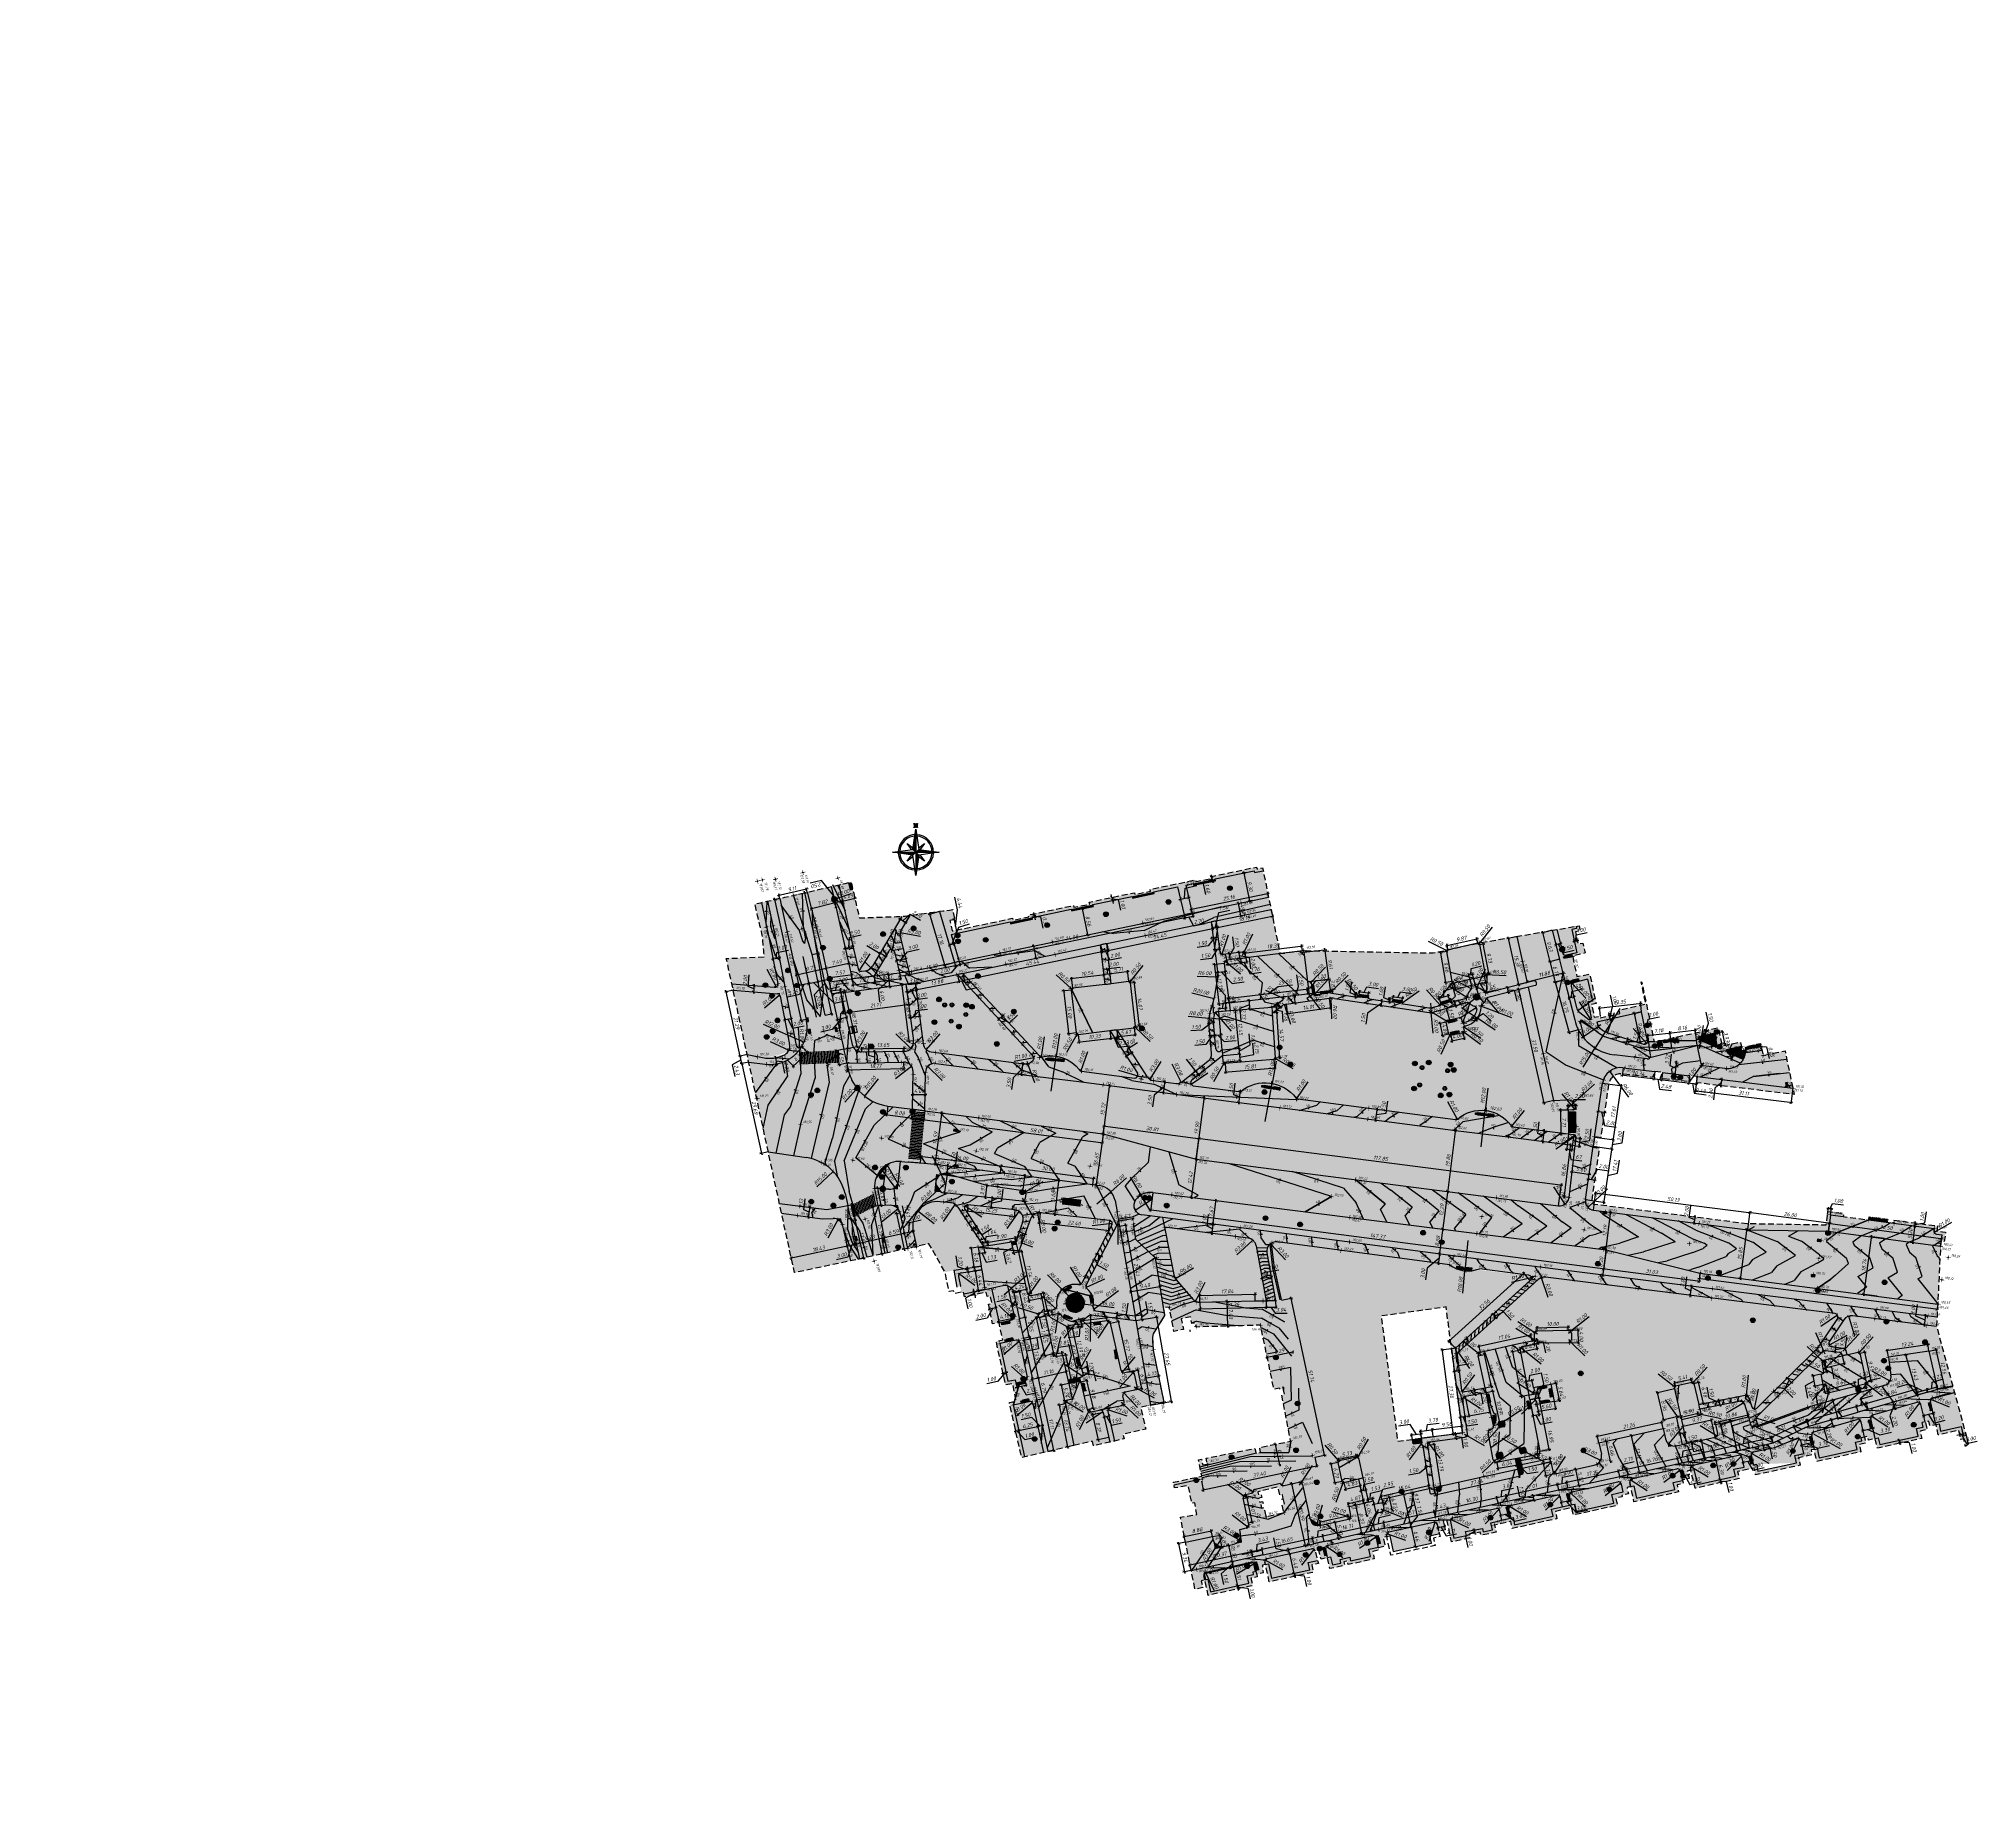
# Model space of a CAD drawing. Extents: x 8646 to 18206, y -17605 to -192.
# Drawn here: x 8646 to 9272, y -9033 to -8470 of the extents above; entities that cross this region are included whole.
import ezdxf
from ezdxf.enums import TextEntityAlignment as Align

# ---------------------------------------------------------------- set-up
doc = ezdxf.new("R2010")
doc.units = 0
for name, pattern in [('ACAD_ISO10W100', [18, 12, -3, 0, -3]), ('DASHED', [0.75, 0.5, -0.25]), ('ШТРИХОВАЯ2', [9.525, 6.35, -3.175])]:
    doc.linetypes.add(name, pattern=pattern)
doc.layers.get('0').update_dxf_attribs({"linetype": 'CONTINUOUS'})
doc.layers.get('DEFPOINTS').update_dxf_attribs({"linetype": 'CONTINUOUS'})
for name, color, linetype in [('_ГП_ВЕРТИКАЛКА', 1, 'CONTINUOUS'), ('ДВ_ГП_ДЕМОНТАЖ', 1, 'CONTINUOUS'), ('ДВ_ГП_П_БОРТ_БР100_30_15', 140, 'CONTINUOUS'), ('ДВ_ГП_П_БОРТ_ГП1', 5, 'CONTINUOUS'), ('ДВ_ГП_П_БОРТ_ГП2-ГП3', 190, 'CONTINUOUS'), ('ДВ_ГП_П_БОРТ_ПОНИЖЕННЫЙ', 211, 'DASHED'), ('ДВ_ГП_П_ГАЗОН_РУЛОННЫЙ', 9, 'CONTINUOUS'), ('ДВ_ГП_П_ГРАНИЦА_РАБОТ', 230, 'ШТРИХОВАЯ2'), ('ДВ_ГП_П_ЗАМЕНА_ЛЮК_ВОДОПРО', 150, 'CONTINUOUS'), ('ДВ_ГП_П_ЗАМЕНА_ЛЮК_ВОДОСТО', 205, 'CONTINUOUS'), ('ДВ_ГП_П_ЗАМЕНА_ЛЮК_ГАЗ', 2, 'CONTINUOUS'), ('ДВ_ГП_П_ЗАМЕНА_ЛЮК_КАБЕЛИ', 240, 'CONTINUOUS'), ('ДВ_ГП_П_ЗАМЕНА_ЛЮК_КАНАЛИЗ', 32, 'CONTINUOUS'), ('ДВ_ГП_П_ЗАМЕНА_ЛЮК_ТЕПЛОСЕ', 3, 'CONTINUOUS'), ('ДВ_ГП_П_ЗАМЕНА_РЕШЕТКИ_ДК', 30, 'CONTINUOUS'), ('ДВ_ГП_П_МАФ', 20, 'CONTINUOUS'), ('ДВ_ГП_П_ОФР_РАЗМЕРЫ_ОСН', 242, 'CONTINUOUS'), ('ДВ_ГП_П_ПО_ОГРАНИЧИВАЮЩЕЕ', 11, 'ОГРАЖДЕНИЕ2'), ('ДВ_ГП_П_СТЕЛА', 11, 'CONTINUOUS'), ('ДВ_ГП_СУЩ_ПАВИЛЬОН_ООТ', 253, 'CONTINUOUS'), ('ДВ_ПП_ДО_ТИП2_РЕМОНТ_ПОКРЫ', 31, 'CONTINUOUS'), ('ДВ_ПП_ДО_ТИП4_УСТРОЙСТВО_У', 4, 'CONTINUOUS'), ('ДВ_ПП_ДО_ТИП5_ЗАМЕНА_ПОКРЫ', 41, 'CONTINUOUS'), ('ДВ_ПП_ДО_ТИП5А_КАПРЕМОНТ_Т', 33, 'CONTINUOUS'), ('ДВ_ПП_ДО_ТИП6_УСТРОЙСТВО_Т', 153, 'CONTINUOUS'), ('ДВ_ПП_ДО_ТИП9_УСТРОЙСТВО_Т', 143, 'CONTINUOUS'), ('ДВ_ПП_ДО_ТИП_УСТРОЙСТВО_ПЛ', 11, 'CONTINUOUS'), ('ДВ_ПП_П_ГАЗОН_УСТРАИВАЕМЫЙ', 104, 'CONTINUOUS'), ('РАЗМЕТКА', 251, 'CONTINUOUS')]:
    doc.layers.add(name, color=color, linetype=linetype)
doc.styles.add('SMPLX_1_0', font='simplex8.shx', dxfattribs={"width": 0.8, "oblique": 15})
doc.styles.add('ДВ', font='isocpeui.ttf', dxfattribs={"width": 0.8})
doc.styles.add('СПДС', font='isocpeur.ttf', dxfattribs={"width": 0.9, "oblique": 15})
doc.styles.add('ТВЕРЬУНИВЕРСАЛПРОЕКТ', font='isocpeur.ttf')
doc.linetypes.add('ОГРАЖДЕНИЕ2', pattern='A,6.35,-2.54,[132,ltypeshp.shx,S=2.54,R=0,X=-2.54,Y=0],-2.54,25.4', length=36.83)
doc.dimstyles.new('ДЕЛОВОЙ_ВЕКТОР', dxfattribs={"dimtxt": 1.25, "dimasz": 1, "dimexe": 0.5, "dimexo": 0, "dimgap": 0.5, "dimtad": 1, "dimzin": 1, "dimtxsty": 'СПДС', "dimblk": 'ARCHTICK', "dimcen": 0, "dimdle": 0.5, "dimclrd": 256, "dimclre": 256, "dimclrt": 256, "dimazin": 3, "dimtfac": 1, "dimtmove": 0, "dimatfit": 3, "dimtolj": 1, "dimtzin": 9})
doc.dimstyles.new('ДЕЛОВОЙ_ВЕКТОР$4', dxfattribs={"dimtxt": 1.25, "dimasz": 1, "dimexe": 0.5, "dimexo": 0, "dimgap": 0.5, "dimtad": 1, "dimzin": 1, "dimtxsty": 'СПДС', "dimblk1": 'ARCHTICK', "dimsah": 1, "dimcen": 0, "dimdle": 0.5, "dimclrd": 256, "dimclre": 256, "dimclrt": 256, "dimazin": 3, "dimtfac": 1, "dimtmove": 0, "dimatfit": 3, "dimtolj": 1, "dimtzin": 9})

# ---------------------------------------------------------------- blocks, each defined once
blk = doc.blocks.new('*U75')
h = blk.add_hatch(color=0)
h.dxf.hatch_style = 1
h.paths.add_polyline_path([(0.2, -4), (0.2, 0), (0.6, 0), (0.6, -4)])
h = blk.add_hatch(color=41)
h.dxf.hatch_style = 1
h.paths.add_polyline_path([(0.7, -4), (0.7, 0), (1.1, 0), (1.1, -4)])
h = blk.add_hatch(color=0)
h.dxf.hatch_style = 1
h.paths.add_polyline_path([(1.2, -4.02), (1.2, -0.02), (1.6, -0.02), (1.6, -4.02)])
h = blk.add_hatch(color=41)
h.dxf.hatch_style = 1
h.paths.add_polyline_path([(1.7, -4.02), (1.7, -0.02), (2.1, -0.02), (2.1, -4.02)])
h = blk.add_hatch(color=0)
h.dxf.hatch_style = 1
h.paths.add_polyline_path([(2.2, -4.03), (2.2, -0.03), (2.6, -0.03), (2.6, -4.03)])
h = blk.add_hatch(color=41)
h.dxf.hatch_style = 1
h.paths.add_polyline_path([(2.7, -4.03), (2.7, -0.03), (3.1, -0.03), (3.1, -4.03)])
h = blk.add_hatch(color=0)
h.dxf.hatch_style = 1
h.paths.add_polyline_path([(3.2, -4.05), (3.2, -0.05), (3.6, -0.05), (3.6, -4.05)])
h = blk.add_hatch(color=41)
h.dxf.hatch_style = 1
h.paths.add_polyline_path([(3.7, -4.05), (3.7, -0.05), (4.1, -0.05), (4.1, -4.05)])
h = blk.add_hatch(color=0)
h.dxf.hatch_style = 1
h.paths.add_polyline_path([(4.2, -4.06), (4.2, -0.06), (4.6, -0.06), (4.6, -4.06)])
h = blk.add_hatch(color=41)
h.dxf.hatch_style = 1
h.paths.add_polyline_path([(4.7, -4.06), (4.7, -0.06), (5.1, -0.06), (5.1, -4.06)])
h = blk.add_hatch(color=0)
h.dxf.hatch_style = 1
h.paths.add_polyline_path([(5.2, -4.08), (5.2, -0.08), (5.6, -0.08), (5.6, -4.08)])
h = blk.add_hatch(color=41)
h.dxf.hatch_style = 1
h.paths.add_polyline_path([(5.7, -4.08), (5.7, -0.08), (6.1, -0.08), (6.1, -4.08)])
h = blk.add_hatch(color=0)
h.dxf.hatch_style = 1
h.paths.add_polyline_path([(6.2, -4.1), (6.2, -0.1), (6.6, -0.1), (6.6, -4.1)])
h = blk.add_hatch(color=41)
h.dxf.hatch_style = 1
h.paths.add_polyline_path([(6.7, -4.09), (6.7, -0.09), (7.1, -0.09), (7.1, -4.09)])
h = blk.add_hatch(color=0)
h.dxf.hatch_style = 1
h.paths.add_polyline_path([(7.2, -4.11), (7.2, -0.11), (7.6, -0.11), (7.6, -4.11)])
h = blk.add_hatch(color=41)
h.dxf.hatch_style = 1
h.paths.add_polyline_path([(7.7, -4.11), (7.7, -0.11), (8.1, -0.11), (8.1, -4.11)])
h = blk.add_hatch(color=0)
h.dxf.hatch_style = 1
h.paths.add_polyline_path([(8.2, -4.13), (8.2, -0.13), (8.6, -0.13), (8.6, -4.13)])
h = blk.add_hatch(color=41)
h.dxf.hatch_style = 1
h.paths.add_polyline_path([(8.7, -4.12), (8.7, -0.12), (9.1, -0.12), (9.1, -4.12)])
h = blk.add_hatch(color=0)
h.dxf.hatch_style = 1
h.paths.add_polyline_path([(9.2, -4.14), (9.2, -0.14), (9.6, -0.14), (9.6, -4.14)])
h = blk.add_hatch(color=41)
h.dxf.hatch_style = 1
h.paths.add_polyline_path([(9.7, -4.14), (9.7, -0.14), (10.1, -0.14), (10.1, -4.14)])
h = blk.add_hatch(color=0)
h.dxf.hatch_style = 1
h.paths.add_polyline_path([(10.2, -4.16), (10.2, -0.16), (10.6, -0.16), (10.6, -4.16)])
h = blk.add_hatch(color=41)
h.dxf.hatch_style = 1
h.paths.add_polyline_path([(10.7, -4.15), (10.7, -0.15), (11.1, -0.15), (11.1, -4.15)])
h = blk.add_hatch(color=0)
h.dxf.hatch_style = 1
h.paths.add_polyline_path([(11.2, -4.18), (11.2, -0.18), (11.6, -0.18), (11.6, -4.18)])
h = blk.add_hatch(color=41)
h.dxf.hatch_style = 1
h.paths.add_polyline_path([(11.7, -4.17), (11.7, -0.17), (12.1, -0.17), (12.1, -4.17)])
h = blk.add_hatch(color=0)
h.dxf.hatch_style = 1
h.paths.add_polyline_path([(12.2, -4.19), (12.2, -0.19), (12.6, -0.19), (12.6, -4.19)])
h = blk.add_hatch(color=41)
h.dxf.hatch_style = 1
h.paths.add_polyline_path([(12.7, -4.18), (12.7, -0.18), (13.1, -0.18), (13.1, -4.18)])
h = blk.add_hatch(color=0)
h.dxf.hatch_style = 1
h.paths.add_polyline_path([(13.2, -4.21), (13.2, -0.21), (13.6, -0.21), (13.6, -4.21)])
h = blk.add_hatch(color=41)
h.dxf.hatch_style = 1
h.paths.add_polyline_path([(13.7, -4.2), (13.7, -0.2), (14.1, -0.2), (14.1, -4.2)])
h = blk.add_hatch(color=0)
h.dxf.hatch_style = 1
h.paths.add_polyline_path([(14.2, -4.22), (14.2, -0.22), (14.6, -0.22), (14.6, -4.22)])
h = blk.add_hatch(color=41)
h.dxf.hatch_style = 1
h.paths.add_polyline_path([(14.7, -4.21), (14.7, -0.21), (15.1, -0.21), (15.1, -4.21)])
h = blk.add_hatch(color=0)
h.dxf.hatch_style = 1
h.paths.add_polyline_path([(15.2, -4.24), (15.2, -0.24), (15.6, -0.24), (15.6, -4.24)])
at = {"color": 0, "const_width": 0.01, "flags": 128}
for points in [[(0.2, -4), (0.2, 0), (0.6, 0), (0.6, -4)], [(1.2, -4.02), (1.2, -0.02), (1.6, -0.02), (1.6, -4.02)], [(2.2, -4.03), (2.2, -0.03), (2.6, -0.03), (2.6, -4.03)], [(3.2, -4.05), (3.2, -0.05), (3.6, -0.05), (3.6, -4.05)], [(4.2, -4.06), (4.2, -0.06), (4.6, -0.06), (4.6, -4.06)], [(5.2, -4.08), (5.2, -0.08), (5.6, -0.08), (5.6, -4.08)], [(6.2, -4.1), (6.2, -0.1), (6.6, -0.1), (6.6, -4.1)], [(7.2, -4.11), (7.2, -0.11), (7.6, -0.11), (7.6, -4.11)], [(8.2, -4.13), (8.2, -0.13), (8.6, -0.13), (8.6, -4.13)], [(9.2, -4.14), (9.2, -0.14), (9.6, -0.14), (9.6, -4.14)], [(10.2, -4.16), (10.2, -0.16), (10.6, -0.16), (10.6, -4.16)], [(11.2, -4.18), (11.2, -0.18), (11.6, -0.18), (11.6, -4.18)], [(12.2, -4.19), (12.2, -0.19), (12.6, -0.19), (12.6, -4.19)], [(13.2, -4.21), (13.2, -0.21), (13.6, -0.21), (13.6, -4.21)], [(14.2, -4.22), (14.2, -0.22), (14.6, -0.22), (14.6, -4.22)], [(15.2, -4.24), (15.2, -0.24), (15.6, -0.24), (15.6, -4.24)]]:
    blk.add_lwpolyline(points, close=True, dxfattribs=at)
at = {"color": 41, "const_width": 0.01, "flags": 128}
for points in [[(0.7, -4), (0.7, 0), (1.1, 0), (1.1, -4)], [(1.7, -4.02), (1.7, -0.02), (2.1, -0.02), (2.1, -4.02)], [(2.7, -4.03), (2.7, -0.03), (3.1, -0.03), (3.1, -4.03)], [(3.7, -4.05), (3.7, -0.05), (4.1, -0.05), (4.1, -4.05)], [(4.7, -4.06), (4.7, -0.06), (5.1, -0.06), (5.1, -4.06)], [(5.7, -4.08), (5.7, -0.08), (6.1, -0.08), (6.1, -4.08)], [(6.7, -4.09), (6.7, -0.09), (7.1, -0.09), (7.1, -4.09)], [(7.7, -4.11), (7.7, -0.11), (8.1, -0.11), (8.1, -4.11)], [(8.7, -4.12), (8.7, -0.12), (9.1, -0.12), (9.1, -4.12)], [(9.7, -4.14), (9.7, -0.14), (10.1, -0.14), (10.1, -4.14)], [(10.7, -4.15), (10.7, -0.15), (11.1, -0.15), (11.1, -4.15)], [(11.7, -4.17), (11.7, -0.17), (12.1, -0.17), (12.1, -4.17)], [(12.7, -4.18), (12.7, -0.18), (13.1, -0.18), (13.1, -4.18)], [(13.7, -4.2), (13.7, -0.2), (14.1, -0.2), (14.1, -4.2)], [(14.7, -4.21), (14.7, -0.21), (15.1, -0.21), (15.1, -4.21)]]:
    blk.add_lwpolyline(points, close=True, dxfattribs=at)
blk = doc.blocks.new('*U76')
h = blk.add_hatch(color=0)
h.dxf.hatch_style = 1
h.paths.add_polyline_path([(0.2, -4), (0.2, 0), (0.6, 0), (0.6, -4)])
h = blk.add_hatch(color=41)
h.dxf.hatch_style = 1
h.paths.add_polyline_path([(0.7, -4), (0.7, 0), (1.1, 0), (1.1, -4)])
h = blk.add_hatch(color=0)
h.dxf.hatch_style = 1
h.paths.add_polyline_path([(1.17, -3.75), (1.17, 0.25), (1.57, 0.25), (1.57, -3.75)])
h = blk.add_hatch(color=41)
h.dxf.hatch_style = 1
h.paths.add_polyline_path([(1.66, -3.73), (1.66, 0.27), (2.06, 0.27), (2.06, -3.73)])
h = blk.add_hatch(color=0)
h.dxf.hatch_style = 1
h.paths.add_polyline_path([(2.13, -3.49), (2.13, 0.51), (2.53, 0.51), (2.53, -3.49)])
h = blk.add_hatch(color=41)
h.dxf.hatch_style = 1
h.paths.add_polyline_path([(2.63, -3.47), (2.63, 0.53), (3.03, 0.53), (3.03, -3.47)])
h = blk.add_hatch(color=0)
h.dxf.hatch_style = 1
h.paths.add_polyline_path([(3.1, -3.24), (3.1, 0.76), (3.5, 0.76), (3.5, -3.24)])
h = blk.add_hatch(color=41)
h.dxf.hatch_style = 1
h.paths.add_polyline_path([(3.59, -3.2), (3.59, 0.8), (3.99, 0.8), (3.99, -3.2)])
h = blk.add_hatch(color=0)
h.dxf.hatch_style = 1
h.paths.add_polyline_path([(4.07, -2.98), (4.07, 1.02), (4.47, 1.02), (4.47, -2.98)])
h = blk.add_hatch(color=41)
h.dxf.hatch_style = 1
h.paths.add_polyline_path([(4.55, -2.93), (4.55, 1.07), (4.95, 1.07), (4.95, -2.93)])
h = blk.add_hatch(color=0)
h.dxf.hatch_style = 1
h.paths.add_polyline_path([(5.04, -2.73), (5.04, 1.27), (5.44, 1.27), (5.44, -2.73)])
h = blk.add_hatch(color=41)
h.dxf.hatch_style = 1
h.paths.add_polyline_path([(5.52, -2.66), (5.52, 1.34), (5.92, 1.34), (5.92, -2.66)])
h = blk.add_hatch(color=0)
h.dxf.hatch_style = 1
h.paths.add_polyline_path([(6, -2.48), (6, 1.52), (6.4, 1.52), (6.4, -2.48)])
h = blk.add_hatch(color=41)
h.dxf.hatch_style = 1
h.paths.add_polyline_path([(6.48, -2.4), (6.48, 1.6), (6.88, 1.6), (6.88, -2.4)])
h = blk.add_hatch(color=0)
h.dxf.hatch_style = 1
h.paths.add_polyline_path([(6.97, -2.22), (6.97, 1.78), (7.37, 1.78), (7.37, -2.22)])
h = blk.add_hatch(color=41)
h.dxf.hatch_style = 1
h.paths.add_polyline_path([(7.44, -2.13), (7.44, 1.87), (7.84, 1.87), (7.84, -2.13)])
h = blk.add_hatch(color=0)
h.dxf.hatch_style = 1
h.paths.add_polyline_path([(7.94, -1.97), (7.94, 2.03), (8.34, 2.03), (8.34, -1.97)])
at = {"color": 0, "const_width": 0.01, "flags": 128}
for points in [[(0.2, -4), (0.2, 0), (0.6, 0), (0.6, -4)], [(1.17, -3.75), (1.17, 0.25), (1.57, 0.25), (1.57, -3.75)], [(2.13, -3.49), (2.13, 0.51), (2.53, 0.51), (2.53, -3.49)], [(3.1, -3.24), (3.1, 0.76), (3.5, 0.76), (3.5, -3.24)], [(4.07, -2.98), (4.07, 1.02), (4.47, 1.02), (4.47, -2.98)], [(5.04, -2.73), (5.04, 1.27), (5.44, 1.27), (5.44, -2.73)], [(6, -2.48), (6, 1.52), (6.4, 1.52), (6.4, -2.48)], [(6.97, -2.22), (6.97, 1.78), (7.37, 1.78), (7.37, -2.22)], [(7.94, -1.97), (7.94, 2.03), (8.34, 2.03), (8.34, -1.97)]]:
    blk.add_lwpolyline(points, close=True, dxfattribs=at)
at = {"color": 41, "const_width": 0.01, "flags": 128}
for points in [[(0.7, -4), (0.7, 0), (1.1, 0), (1.1, -4)], [(1.66, -3.73), (1.66, 0.27), (2.06, 0.27), (2.06, -3.73)], [(2.63, -3.47), (2.63, 0.53), (3.03, 0.53), (3.03, -3.47)], [(3.59, -3.2), (3.59, 0.8), (3.99, 0.8), (3.99, -3.2)], [(4.55, -2.93), (4.55, 1.07), (4.95, 1.07), (4.95, -2.93)], [(5.52, -2.66), (5.52, 1.34), (5.92, 1.34), (5.92, -2.66)], [(6.48, -2.4), (6.48, 1.6), (6.88, 1.6), (6.88, -2.4)], [(7.44, -2.13), (7.44, 1.87), (7.84, 1.87), (7.84, -2.13)]]:
    blk.add_lwpolyline(points, close=True, dxfattribs=at)
blk = doc.blocks.new('*U77')
h = blk.add_hatch(color=0)
h.dxf.hatch_style = 1
h.paths.add_polyline_path([(0.2, -4), (0.2, 0), (0.6, 0), (0.6, -4)])
h = blk.add_hatch(color=41)
h.dxf.hatch_style = 1
h.paths.add_polyline_path([(0.7, -4), (0.7, 0), (1.1, 0), (1.1, -4)])
h = blk.add_hatch(color=0)
h.dxf.hatch_style = 1
h.paths.add_polyline_path([(1.2, -4), (1.2, 0), (1.6, 0), (1.6, -4)])
h = blk.add_hatch(color=41)
h.dxf.hatch_style = 1
h.paths.add_polyline_path([(1.7, -4), (1.7, 0), (2.1, 0), (2.1, -4)])
h = blk.add_hatch(color=0)
h.dxf.hatch_style = 1
h.paths.add_polyline_path([(2.2, -4), (2.2, 0), (2.6, 0), (2.6, -4)])
h = blk.add_hatch(color=41)
h.dxf.hatch_style = 1
h.paths.add_polyline_path([(2.7, -4), (2.7, 0), (3.1, 0), (3.1, -4)])
h = blk.add_hatch(color=0)
h.dxf.hatch_style = 1
h.paths.add_polyline_path([(3.2, -4), (3.2, 0), (3.6, 0), (3.6, -4)])
h = blk.add_hatch(color=41)
h.dxf.hatch_style = 1
h.paths.add_polyline_path([(3.7, -4), (3.7, 0), (4.1, 0), (4.1, -4)])
h = blk.add_hatch(color=0)
h.dxf.hatch_style = 1
h.paths.add_polyline_path([(4.2, -4), (4.2, 0), (4.6, 0), (4.6, -4)])
h = blk.add_hatch(color=41)
h.dxf.hatch_style = 1
h.paths.add_polyline_path([(4.7, -4), (4.7, 0), (5.1, 0), (5.1, -4)])
h = blk.add_hatch(color=0)
h.dxf.hatch_style = 1
h.paths.add_polyline_path([(5.2, -4), (5.2, 0), (5.6, 0), (5.6, -4)])
h = blk.add_hatch(color=41)
h.dxf.hatch_style = 1
h.paths.add_polyline_path([(5.7, -4), (5.7, 0), (6.1, 0), (6.1, -4)])
h = blk.add_hatch(color=0)
h.dxf.hatch_style = 1
h.paths.add_polyline_path([(6.2, -4), (6.2, 0), (6.6, 0), (6.6, -4)])
h = blk.add_hatch(color=41)
h.dxf.hatch_style = 1
h.paths.add_polyline_path([(6.7, -4), (6.7, 0), (7.1, 0), (7.1, -4)])
h = blk.add_hatch(color=0)
h.dxf.hatch_style = 1
h.paths.add_polyline_path([(7.2, -4), (7.2, 0), (7.6, 0), (7.6, -4)])
h = blk.add_hatch(color=41)
h.dxf.hatch_style = 1
h.paths.add_polyline_path([(7.7, -4), (7.7, 0), (8.1, 0), (8.1, -4)])
h = blk.add_hatch(color=0)
h.dxf.hatch_style = 1
h.paths.add_polyline_path([(8.2, -4), (8.2, 0), (8.6, 0), (8.6, -4)])
h = blk.add_hatch(color=41)
h.dxf.hatch_style = 1
h.paths.add_polyline_path([(8.7, -4), (8.7, 0), (9.1, 0), (9.1, -4)])
h = blk.add_hatch(color=0)
h.dxf.hatch_style = 1
h.paths.add_polyline_path([(9.2, -4), (9.2, 0), (9.6, 0), (9.6, -4)])
h = blk.add_hatch(color=41)
h.dxf.hatch_style = 1
h.paths.add_polyline_path([(9.7, -4), (9.7, 0), (10.1, 0), (10.1, -4)])
h = blk.add_hatch(color=0)
h.dxf.hatch_style = 1
h.paths.add_polyline_path([(10.2, -4), (10.2, 0), (10.6, 0), (10.6, -4)])
h = blk.add_hatch(color=41)
h.dxf.hatch_style = 1
h.paths.add_polyline_path([(10.7, -4), (10.7, 0), (11.1, 0), (11.1, -4)])
h = blk.add_hatch(color=0)
h.dxf.hatch_style = 1
h.paths.add_polyline_path([(11.2, -4), (11.2, 0), (11.6, 0), (11.6, -4)])
h = blk.add_hatch(color=41)
h.dxf.hatch_style = 1
h.paths.add_polyline_path([(11.7, -4), (11.7, 0), (12.1, 0), (12.1, -4)])
h = blk.add_hatch(color=0)
h.dxf.hatch_style = 1
h.paths.add_polyline_path([(12.2, -4), (12.2, 0), (12.6, 0), (12.6, -4)])
h = blk.add_hatch(color=41)
h.dxf.hatch_style = 1
h.paths.add_polyline_path([(12.7, -4), (12.7, 0), (13.1, 0), (13.1, -4)])
at = {"color": 0, "const_width": 0.01, "flags": 128}
for points in [[(0.2, -4), (0.2, 0), (0.6, 0), (0.6, -4)], [(1.2, -4), (1.2, 0), (1.6, 0), (1.6, -4)], [(2.2, -4), (2.2, 0), (2.6, 0), (2.6, -4)], [(3.2, -4), (3.2, 0), (3.6, 0), (3.6, -4)], [(4.2, -4), (4.2, 0), (4.6, 0), (4.6, -4)], [(5.2, -4), (5.2, 0), (5.6, 0), (5.6, -4)], [(6.2, -4), (6.2, 0), (6.6, 0), (6.6, -4)], [(7.2, -4), (7.2, 0), (7.6, 0), (7.6, -4)], [(8.2, -4), (8.2, 0), (8.6, 0), (8.6, -4)], [(9.2, -4), (9.2, 0), (9.6, 0), (9.6, -4)], [(10.2, -4), (10.2, 0), (10.6, 0), (10.6, -4)], [(11.2, -4), (11.2, 0), (11.6, 0), (11.6, -4)], [(12.2, -4), (12.2, 0), (12.6, 0), (12.6, -4)]]:
    blk.add_lwpolyline(points, close=True, dxfattribs=at)
at = {"color": 41, "const_width": 0.01, "flags": 128}
for points in [[(0.7, -4), (0.7, 0), (1.1, 0), (1.1, -4)], [(1.7, -4), (1.7, 0), (2.1, 0), (2.1, -4)], [(2.7, -4), (2.7, 0), (3.1, 0), (3.1, -4)], [(3.7, -4), (3.7, 0), (4.1, 0), (4.1, -4)], [(4.7, -4), (4.7, 0), (5.1, 0), (5.1, -4)], [(5.7, -4), (5.7, 0), (6.1, 0), (6.1, -4)], [(6.7, -4), (6.7, 0), (7.1, 0), (7.1, -4)], [(7.7, -4), (7.7, 0), (8.1, 0), (8.1, -4)], [(8.7, -4), (8.7, 0), (9.1, 0), (9.1, -4)], [(9.7, -4), (9.7, 0), (10.1, 0), (10.1, -4)], [(10.7, -4), (10.7, 0), (11.1, 0), (11.1, -4)], [(11.7, -4), (11.7, 0), (12.1, 0), (12.1, -4)], [(12.7, -4), (12.7, 0), (13.1, 0), (13.1, -4)]]:
    blk.add_lwpolyline(points, close=True, dxfattribs=at)
blk = doc.blocks.new('ГП_ДЕМОНТАЖ')
at = {"layer": 'ДВ_ГП_ДЕМОНТАЖ'}
for points in [[(-0.7, 0.7), (0.7, -0.7)], [(0.7, 0.7), (-0.7, -0.7)]]:
    blk.add_lwpolyline(points, dxfattribs=at)
blk = doc.blocks.new('_ARCHTICK')
at = {"color": 0, "linetype": 'BYBLOCK', "const_width": 0.15}
blk.add_lwpolyline([(-0.5, -0.5), (0.5, 0.5)], dxfattribs=at)
blk = doc.blocks.new('*D141')
at = {"layer": 'DEFPOINTS', "color": 0}
for p in [(8921.88, -8798.99), (8912.71, -8810.86)]:
    blk.add_point(p, dxfattribs=at)
at = {"layer": 'ДВ_ГП_П_ОФР_РАЗМЕРЫ_ОСН'}
blk.add_line((8917.16, -8805.11), (8912.71, -8810.86), dxfattribs=at)
at = {"layer": 'ДВ_ГП_П_ОФР_РАЗМЕРЫ_ОСН', "rotation": 232.324500689855}
blk.add_blockref('_ARCHTICK', (8912.71, -8810.86), dxfattribs=at)
at = {"layer": 'ДВ_ГП_П_ОФР_РАЗМЕРЫ_ОСН', "insert": (8914.65, -8806.51), "char_height": 1.25, "attachment_point": 5, "rotation": 52.3245, "style": 'СПДС'}
blk.add_mtext('\\A1;R15.00', dxfattribs=at)
blk = doc.blocks.new('*D142')
at = {"layer": 'DEFPOINTS', "color": 0}
for p in [(8910.5, -8796.12), (8911.92, -8793.47)]:
    blk.add_point(p, dxfattribs=at)
at = {"layer": 'ДВ_ГП_П_ОФР_РАЗМЕРЫ_ОСН'}
blk.add_line((8913.67, -8790.2), (8910.5, -8796.12), dxfattribs=at)
at = {"layer": 'ДВ_ГП_П_ОФР_РАЗМЕРЫ_ОСН', "rotation": 241.9029283743107}
blk.add_blockref('_ARCHTICK', (8910.5, -8796.12), dxfattribs=at)
at = {"layer": 'ДВ_ГП_П_ОФР_РАЗМЕРЫ_ОСН', "insert": (8911.56, -8791.75), "char_height": 1.25, "attachment_point": 5, "rotation": 61.90293, "style": 'СПДС'}
blk.add_mtext('\\A1;R3.00', dxfattribs=at)
blk = doc.blocks.new('*D143')
at = {"layer": 'DEFPOINTS', "color": 0}
for p in [(8925.59, -8793.25), (8927.72, -8795.36)]:
    blk.add_point(p, dxfattribs=at)
at = {"layer": 'ДВ_ГП_П_ОФР_РАЗМЕРЫ_ОСН'}
blk.add_line((8922.95, -8790.64), (8927.72, -8795.36), dxfattribs=at)
at = {"layer": 'ДВ_ГП_П_ОФР_РАЗМЕРЫ_ОСН', "rotation": 315.275708821718}
blk.add_blockref('_ARCHTICK', (8927.72, -8795.36), dxfattribs=at)
at = {"layer": 'ДВ_ГП_П_ОФР_РАЗМЕРЫ_ОСН', "insert": (8925.42, -8791.5), "char_height": 1.25, "attachment_point": 5, "rotation": 315.27571, "style": 'СПДС'}
blk.add_mtext('\\A1;R3.00', dxfattribs=at)
blk = doc.blocks.new('*D144')
at = {"layer": 'DEFPOINTS', "color": 0}
for p in [(8932.74, -8795.73), (8934.69, -8793.44)]:
    blk.add_point(p, dxfattribs=at)
at = {"layer": 'ДВ_ГП_П_ОФР_РАЗМЕРЫ_ОСН'}
blk.add_line((8937.1, -8790.62), (8932.74, -8795.73), dxfattribs=at)
at = {"layer": 'ДВ_ГП_П_ОФР_РАЗМЕРЫ_ОСН', "rotation": 229.5140819844144}
blk.add_blockref('_ARCHTICK', (8932.74, -8795.73), dxfattribs=at)
at = {"layer": 'ДВ_ГП_П_ОФР_РАЗМЕРЫ_ОСН', "insert": (8934.71, -8791.68), "char_height": 1.25, "attachment_point": 5, "rotation": 49.51408, "style": 'СПДС'}
blk.add_mtext('\\A1;R3.00', dxfattribs=at)
blk = doc.blocks.new('*D145')
at = {"layer": 'DEFPOINTS', "color": 0}
for p in [(8933.07, -8800.99), (8935.22, -8803.09)]:
    blk.add_point(p, dxfattribs=at)
at = {"layer": 'ДВ_ГП_П_ОФР_РАЗМЕРЫ_ОСН'}
blk.add_line((8937.87, -8805.69), (8933.07, -8800.99), dxfattribs=at)
at = {"layer": 'ДВ_ГП_П_ОФР_РАЗМЕРЫ_ОСН', "rotation": 135.5806198376145}
blk.add_blockref('_ARCHTICK', (8933.07, -8800.99), dxfattribs=at)
at = {"layer": 'ДВ_ГП_П_ОФР_РАЗМЕРЫ_ОСН', "insert": (8936.97, -8803.24), "char_height": 1.25, "attachment_point": 5, "rotation": 315.58062, "style": 'СПДС'}
blk.add_mtext('\\A1;R3.00', dxfattribs=at)
blk = doc.blocks.new('*D146')
at = {"layer": 'DEFPOINTS', "color": 0}
for p in [(8925.72, -8802.75), (8928.09, -8800.91)]:
    blk.add_point(p, dxfattribs=at)
at = {"layer": 'ДВ_ГП_П_ОФР_РАЗМЕРЫ_ОСН'}
blk.add_line((8922.79, -8805.02), (8928.09, -8800.91), dxfattribs=at)
at = {"layer": 'ДВ_ГП_П_ОФР_РАЗМЕРЫ_ОСН', "rotation": 37.85722210502288}
blk.add_blockref('_ARCHTICK', (8928.09, -8800.91), dxfattribs=at)
at = {"layer": 'ДВ_ГП_П_ОФР_РАЗМЕРЫ_ОСН', "insert": (8923.96, -8802.69), "char_height": 1.25, "attachment_point": 5, "rotation": 37.85722, "style": 'СПДС'}
blk.add_mtext('\\A1;R3.00', dxfattribs=at)
blk = doc.blocks.new('*D147')
at = {"layer": 'DEFPOINTS', "color": 0}
for p in [(8883.88, -8774.61), (8884.35, -8775.49)]:
    blk.add_point(p, dxfattribs=at)
at = {"layer": 'ДВ_ГП_П_ОФР_РАЗМЕРЫ_ОСН'}
blk.add_line((8881.31, -8769.76), (8884.35, -8775.49), dxfattribs=at)
at = {"layer": 'ДВ_ГП_П_ОФР_РАЗМЕРЫ_ОСН', "rotation": 297.9648417415591}
blk.add_blockref('_ARCHTICK', (8884.35, -8775.49), dxfattribs=at)
at = {"layer": 'ДВ_ГП_П_ОФР_РАЗМЕРЫ_ОСН', "insert": (8883.35, -8771.21), "char_height": 1.25, "attachment_point": 5, "rotation": 297.96484, "style": 'СПДС'}
blk.add_mtext('\\A1;R1.00', dxfattribs=at)
blk = doc.blocks.new('*D148')
at = {"layer": 'DEFPOINTS', "color": 0}
for p in [(8911.01, -8770.32), (8911.55, -8769.48)]:
    blk.add_point(p, dxfattribs=at)
at = {"layer": 'ДВ_ГП_П_ОФР_РАЗМЕРЫ_ОСН'}
blk.add_line((8914.5, -8764.86), (8911.01, -8770.32), dxfattribs=at)
at = {"layer": 'ДВ_ГП_П_ОФР_РАЗМЕРЫ_ОСН', "rotation": 237.371645411303}
blk.add_blockref('_ARCHTICK', (8911.01, -8770.32), dxfattribs=at)
at = {"layer": 'ДВ_ГП_П_ОФР_РАЗМЕРЫ_ОСН', "insert": (8912.35, -8766.14), "char_height": 1.25, "attachment_point": 5, "rotation": 57.37165, "style": 'СПДС'}
blk.add_mtext('\\A1;R1.00', dxfattribs=at)
blk = doc.blocks.new('*D149')
at = {"layer": 'DEFPOINTS', "color": 0}
for p in [(8912.82, -8767.3), (8914.93, -8769.43)]:
    blk.add_point(p, dxfattribs=at)
at = {"layer": 'ДВ_ГП_П_ОФР_РАЗМЕРЫ_ОСН'}
for p in [(8912.82, -8767.3), (8919.67, -8774.19)]:
    blk.add_line(p, (8914.93, -8769.43), dxfattribs=at)
at = {"layer": 'ДВ_ГП_П_ОФР_РАЗМЕРЫ_ОСН', "rotation": 134.8534065699306}
blk.add_blockref('_ARCHTICK', (8914.93, -8769.43), dxfattribs=at)
at = {"layer": 'ДВ_ГП_П_ОФР_РАЗМЕРЫ_ОСН', "insert": (8918.8, -8771.72), "char_height": 1.25, "attachment_point": 5, "rotation": 314.85341, "style": 'СПДС'}
blk.add_mtext('\\A1;R3.00', dxfattribs=at)
blk = doc.blocks.new('*D150')
at = {"layer": 'DEFPOINTS', "color": 0}
for p in [(8921.48, -8764.42), (8921.68, -8763.44)]:
    blk.add_point(p, dxfattribs=at)
at = {"layer": 'ДВ_ГП_П_ОФР_РАЗМЕРЫ_ОСН'}
for p in [(8923.04, -8757.1), (8921.48, -8764.42)]:
    blk.add_line(p, (8921.68, -8763.44), dxfattribs=at)
at = {"layer": 'ДВ_ГП_П_ОФР_РАЗМЕРЫ_ОСН', "rotation": 257.9700678180184}
blk.add_blockref('_ARCHTICK', (8921.68, -8763.44), dxfattribs=at)
at = {"layer": 'ДВ_ГП_П_ОФР_РАЗМЕРЫ_ОСН', "insert": (8921.47, -8759.06), "char_height": 1.25, "attachment_point": 5, "rotation": 77.97007, "style": 'СПДС'}
blk.add_mtext('\\A1;R1.00', dxfattribs=at)
blk = doc.blocks.new('*D151')
at = {"layer": 'DEFPOINTS', "color": 0}
for p in [(8924.3, -8758.02), (8927.25, -8758.56)]:
    blk.add_point(p, dxfattribs=at)
at = {"layer": 'ДВ_ГП_П_ОФР_РАЗМЕРЫ_ОСН'}
blk.add_line((8930.9, -8759.22), (8924.3, -8758.02), dxfattribs=at)
at = {"layer": 'ДВ_ГП_П_ОФР_РАЗМЕРЫ_ОСН', "rotation": 169.7340516910068}
blk.add_blockref('_ARCHTICK', (8924.3, -8758.02), dxfattribs=at)
at = {"layer": 'ДВ_ГП_П_ОФР_РАЗМЕРЫ_ОСН', "insert": (8928.78, -8757.69), "char_height": 1.25, "attachment_point": 5, "rotation": 349.73405, "style": 'СПДС'}
blk.add_mtext('\\A1;R3.00', dxfattribs=at)
blk = doc.blocks.new('*D152')
at = {"layer": 'DEFPOINTS', "color": 0}
for p in [(9000.04, -8803.88), (9001, -8804.15)]:
    blk.add_point(p, dxfattribs=at)
at = {"layer": 'ДВ_ГП_П_ОФР_РАЗМЕРЫ_ОСН'}
blk.add_line((8994.76, -8802.4), (9001, -8804.15), dxfattribs=at)
at = {"layer": 'ДВ_ГП_П_ОФР_РАЗМЕРЫ_ОСН', "rotation": 344.2930187591097}
blk.add_blockref('_ARCHTICK', (9001, -8804.15), dxfattribs=at)
at = {"layer": 'ДВ_ГП_П_ОФР_РАЗМЕРЫ_ОСН', "insert": (8997.22, -8801.92), "char_height": 1.25, "attachment_point": 5, "rotation": 344.29302, "style": 'СПДС'}
blk.add_mtext('\\A1;R1.00', dxfattribs=at)
blk = doc.blocks.new('*D153')
at = {"layer": 'DEFPOINTS', "color": 0}
for p in [(9004.82, -8805.24), (9006.43, -8802.7)]:
    blk.add_point(p, dxfattribs=at)
at = {"layer": 'ДВ_ГП_П_ОФР_РАЗМЕРЫ_ОСН'}
blk.add_line((9008.41, -8799.57), (9004.82, -8805.24), dxfattribs=at)
at = {"layer": 'ДВ_ГП_П_ОФР_РАЗМЕРЫ_ОСН', "rotation": 237.6370421032706}
blk.add_blockref('_ARCHTICK', (9004.82, -8805.24), dxfattribs=at)
at = {"layer": 'ДВ_ГП_П_ОФР_РАЗМЕРЫ_ОСН', "insert": (9006.2, -8800.96), "char_height": 1.25, "attachment_point": 5, "rotation": 57.63704, "style": 'СПДС'}
blk.add_mtext('\\A1;R3.00', dxfattribs=at)
blk = doc.blocks.new('*D154')
at = {"layer": 'DEFPOINTS', "color": 0}
for p in [(9013.62, -8803.64), (9014.92, -8806.35)]:
    blk.add_point(p, dxfattribs=at)
at = {"layer": 'ДВ_ГП_П_ОФР_РАЗМЕРЫ_ОСН'}
blk.add_line((9012.01, -8800.3), (9014.92, -8806.35), dxfattribs=at)
at = {"layer": 'ДВ_ГП_П_ОФР_РАЗМЕРЫ_ОСН', "rotation": 295.6703961712926}
blk.add_blockref('_ARCHTICK', (9014.92, -8806.35), dxfattribs=at)
at = {"layer": 'ДВ_ГП_П_ОФР_РАЗМЕРЫ_ОСН', "insert": (9014.05, -8801.94), "char_height": 1.25, "attachment_point": 5, "rotation": 295.6704, "style": 'СПДС'}
blk.add_mtext('\\A1;R3.00', dxfattribs=at)
blk = doc.blocks.new('*D155')
at = {"layer": 'DEFPOINTS', "color": 0}
for p in [(9018.19, -8806.92), (9019.02, -8806.37)]:
    blk.add_point(p, dxfattribs=at)
at = {"layer": 'ДВ_ГП_П_ОФР_РАЗМЕРЫ_ОСН'}
blk.add_line((9023.58, -8803.32), (9018.19, -8806.92), dxfattribs=at)
at = {"layer": 'ДВ_ГП_П_ОФР_РАЗМЕРЫ_ОСН', "rotation": 213.8154955085054}
blk.add_blockref('_ARCHTICK', (9018.19, -8806.92), dxfattribs=at)
at = {"layer": 'ДВ_ГП_П_ОФР_РАЗМЕРЫ_ОСН', "insert": (9021.09, -8803.63), "char_height": 1.25, "attachment_point": 5, "rotation": 33.8155, "style": 'СПДС'}
blk.add_mtext('\\A1;R1.00', dxfattribs=at)
blk = doc.blocks.new('*D156')
at = {"layer": 'DEFPOINTS', "color": 0}
for p in [(9044.33, -8806.61), (9042.04, -8818.96)]:
    blk.add_point(p, dxfattribs=at)
at = {"layer": 'ДВ_ГП_П_ОФР_РАЗМЕРЫ_ОСН'}
for p in [(9045.66, -8799.46), (9042.04, -8818.96)]:
    blk.add_line(p, (9044.33, -8806.61), dxfattribs=at)
at = {"layer": 'ДВ_ГП_П_ОФР_РАЗМЕРЫ_ОСН', "rotation": 259.481604014332}
blk.add_blockref('_ARCHTICK', (9044.33, -8806.61), dxfattribs=at)
at = {"layer": 'ДВ_ГП_П_ОФР_РАЗМЕРЫ_ОСН', "insert": (9044.08, -8801.84), "char_height": 1.25, "attachment_point": 5, "rotation": 79.4816, "style": 'СПДС'}
blk.add_mtext('\\A1;R12.00', dxfattribs=at)
blk = doc.blocks.new('*D157')
at = {"layer": 'DEFPOINTS', "color": 0}
for p in [(9113.08, -8815.34), (9111.79, -8827.1)]:
    blk.add_point(p, dxfattribs=at)
at = {"layer": 'ДВ_ГП_П_ОФР_РАЗМЕРЫ_ОСН'}
for p in [(9113.87, -8808.11), (9111.79, -8827.1)]:
    blk.add_line(p, (9113.08, -8815.34), dxfattribs=at)
at = {"layer": 'ДВ_ГП_П_ОФР_РАЗМЕРЫ_ОСН', "rotation": 263.7493953411084}
blk.add_blockref('_ARCHTICK', (9113.08, -8815.34), dxfattribs=at)
at = {"layer": 'ДВ_ГП_П_ОФР_РАЗМЕРЫ_ОСН', "insert": (9112.46, -8810.61), "char_height": 1.25, "attachment_point": 5, "rotation": 83.7494, "style": 'СПДС'}
blk.add_mtext('\\A1;R12.00', dxfattribs=at)
blk = doc.blocks.new('*D158')
at = {"layer": 'DEFPOINTS', "color": 0}
for p in [(9109.5, -8779.36), (9111.09, -8778.15)]:
    blk.add_point(p, dxfattribs=at)
at = {"layer": 'ДВ_ГП_П_ОФР_РАЗМЕРЫ_ОСН'}
blk.add_line((9105.67, -8782.29), (9111.09, -8778.15), dxfattribs=at)
at = {"layer": 'ДВ_ГП_П_ОФР_РАЗМЕРЫ_ОСН', "rotation": 37.3323400051031}
blk.add_blockref('_ARCHTICK', (9111.09, -8778.15), dxfattribs=at)
at = {"layer": 'ДВ_ГП_П_ОФР_РАЗМЕРЫ_ОСН', "insert": (9106.9, -8779.93), "char_height": 1.25, "attachment_point": 5, "rotation": 37.33234, "style": 'СПДС'}
blk.add_mtext('\\A1;∅2.00', dxfattribs=at)
blk = doc.blocks.new('*D159')
at = {"layer": 'DEFPOINTS', "color": 0}
for p in [(9106.33, -8778.23), (9107.18, -8778.76)]:
    blk.add_point(p, dxfattribs=at)
at = {"layer": 'ДВ_ГП_П_ОФР_РАЗМЕРЫ_ОСН'}
blk.add_line((9101.67, -8775.34), (9107.18, -8778.76), dxfattribs=at)
at = {"layer": 'ДВ_ГП_П_ОФР_РАЗМЕРЫ_ОСН', "rotation": 328.1768662082404}
blk.add_blockref('_ARCHTICK', (9107.18, -8778.76), dxfattribs=at)
at = {"layer": 'ДВ_ГП_П_ОФР_РАЗМЕРЫ_ОСН', "insert": (9104.17, -8775.57), "char_height": 1.25, "attachment_point": 5, "rotation": 328.17687, "style": 'СПДС'}
blk.add_mtext('\\A1;R1.00', dxfattribs=at)
blk = doc.blocks.new('*D160')
at = {"layer": 'DEFPOINTS', "color": 0}
for p in [(9110.38, -8775.7), (9110.79, -8774.79)]:
    blk.add_point(p, dxfattribs=at)
at = {"layer": 'ДВ_ГП_П_ОФР_РАЗМЕРЫ_ОСН'}
blk.add_line((9113.05, -8769.79), (9110.38, -8775.7), dxfattribs=at)
at = {"layer": 'ДВ_ГП_П_ОФР_РАЗМЕРЫ_ОСН', "rotation": 245.7500331899131}
blk.add_blockref('_ARCHTICK', (9110.38, -8775.7), dxfattribs=at)
at = {"layer": 'ДВ_ГП_П_ОФР_РАЗМЕРЫ_ОСН', "insert": (9111.1, -8771.37), "char_height": 1.25, "attachment_point": 5, "rotation": 65.75003, "style": 'СПДС'}
blk.add_mtext('\\A1;R1.00', dxfattribs=at)
blk = doc.blocks.new('*D161')
at = {"layer": 'DEFPOINTS', "color": 0}
for p in [(9113.52, -8777.4), (9113.53, -8776.4)]:
    blk.add_point(p, dxfattribs=at)
at = {"layer": 'ДВ_ГП_П_ОФР_РАЗМЕРЫ_ОСН'}
blk.add_line((9113.61, -8770.92), (9113.52, -8777.4), dxfattribs=at)
at = {"layer": 'ДВ_ГП_П_ОФР_РАЗМЕРЫ_ОСН', "rotation": 269.2153779561285}
blk.add_blockref('_ARCHTICK', (9113.52, -8777.4), dxfattribs=at)
at = {"layer": 'ДВ_ГП_П_ОФР_РАЗМЕРЫ_ОСН', "insert": (9112.45, -8773.14), "char_height": 1.25, "attachment_point": 5, "rotation": 89.21538, "style": 'СПДС'}
blk.add_mtext('\\A1;R1.00', dxfattribs=at)
blk = doc.blocks.new('*D162')
at = {"layer": 'DEFPOINTS', "color": 0}
for p in [(9113.51, -8779.08), (9114.15, -8779.86)]:
    blk.add_point(p, dxfattribs=at)
at = {"layer": 'ДВ_ГП_П_ОФР_РАЗМЕРЫ_ОСН'}
blk.add_line((9117.62, -8784.1), (9113.51, -8779.08), dxfattribs=at)
at = {"layer": 'ДВ_ГП_П_ОФР_РАЗМЕРЫ_ОСН', "rotation": 129.3635924698427}
blk.add_blockref('_ARCHTICK', (9113.51, -8779.08), dxfattribs=at)
at = {"layer": 'ДВ_ГП_П_ОФР_РАЗМЕРЫ_ОСН', "insert": (9117.07, -8781.65), "char_height": 1.25, "attachment_point": 5, "rotation": 309.36359, "style": 'СПДС'}
blk.add_mtext('\\A1;R1.00', dxfattribs=at)
blk = doc.blocks.new('*D163')
at = {"layer": 'DEFPOINTS', "color": 0}
for p in [(9111.66, -8781.68), (9112.59, -8782.03)]:
    blk.add_point(p, dxfattribs=at)
at = {"layer": 'ДВ_ГП_П_ОФР_РАЗМЕРЫ_ОСН'}
blk.add_line((9121.67, -8785.42), (9111.66, -8781.68), dxfattribs=at)
at = {"layer": 'ДВ_ГП_П_ОФР_РАЗМЕРЫ_ОСН', "rotation": 159.555359362653}
blk.add_blockref('_ARCHTICK', (9111.66, -8781.68), dxfattribs=at)
at = {"layer": 'ДВ_ГП_П_ОФР_РАЗМЕРЫ_ОСН', "insert": (9119.96, -8783.58), "char_height": 1.25, "attachment_point": 5, "rotation": 339.55536, "style": 'СПДС'}
blk.add_mtext('\\A1;R1.00', dxfattribs=at)
blk = doc.blocks.new('*D164')
at = {"layer": 'DEFPOINTS', "color": 0}
for p in [(9107.81, -8775.63), (9108.7, -8776.09)]:
    blk.add_point(p, dxfattribs=at)
at = {"layer": 'ДВ_ГП_П_ОФР_РАЗМЕРЫ_ОСН'}
blk.add_line((9102.93, -8773.14), (9108.7, -8776.09), dxfattribs=at)
at = {"layer": 'ДВ_ГП_П_ОФР_РАЗМЕРЫ_ОСН', "rotation": 333.002207367978}
blk.add_blockref('_ARCHTICK', (9108.7, -8776.09), dxfattribs=at)
at = {"layer": 'ДВ_ГП_П_ОФР_РАЗМЕРЫ_ОСН', "insert": (9105.43, -8773.16), "char_height": 1.25, "attachment_point": 5, "rotation": 333.00221, "style": 'СПДС'}
blk.add_mtext('\\A1;R1.00', dxfattribs=at)
blk = doc.blocks.new('*D165')
at = {"layer": 'DEFPOINTS', "color": 0}
for p in [(9137.11, -8843.1), (9138.72, -8845.63)]:
    blk.add_point(p, dxfattribs=at)
at = {"layer": 'ДВ_ГП_П_ОФР_РАЗМЕРЫ_ОСН'}
blk.add_line((9135.12, -8839.97), (9138.72, -8845.63), dxfattribs=at)
at = {"layer": 'ДВ_ГП_П_ОФР_РАЗМЕРЫ_ОСН', "rotation": 302.4862168525784}
blk.add_blockref('_ARCHTICK', (9138.72, -8845.63), dxfattribs=at)
at = {"layer": 'ДВ_ГП_П_ОФР_РАЗМЕРЫ_ОСН', "insert": (9137.33, -8841.35), "char_height": 1.25, "attachment_point": 5, "rotation": 302.48622, "style": 'СПДС'}
blk.add_mtext('\\A1;R3.00', dxfattribs=at)
blk = doc.blocks.new('*D166')
at = {"layer": 'DEFPOINTS', "color": 0}
for p in [(9146.2, -8846.63), (9148.37, -8844.56)]:
    blk.add_point(p, dxfattribs=at)
at = {"layer": 'ДВ_ГП_П_ОФР_РАЗМЕРЫ_ОСН'}
blk.add_line((9152.49, -8840.63), (9146.2, -8846.63), dxfattribs=at)
at = {"layer": 'ДВ_ГП_П_ОФР_РАЗМЕРЫ_ОСН', "rotation": 223.6125350433801}
blk.add_blockref('_ARCHTICK', (9146.2, -8846.63), dxfattribs=at)
at = {"layer": 'ДВ_ГП_П_ОФР_РАЗМЕРЫ_ОСН', "insert": (9150.01, -8841.44), "char_height": 1.25, "attachment_point": 5, "rotation": 43.61254, "style": 'СПДС'}
blk.add_mtext('\\A1;R3.00', dxfattribs=at)
blk = doc.blocks.new('*D167')
at = {"layer": 'DEFPOINTS', "color": 0}
for p in [(9142.97, -8783.15), (9145.39, -8781.38)]:
    blk.add_point(p, dxfattribs=at)
at = {"layer": 'ДВ_ГП_П_ОФР_РАЗМЕРЫ_ОСН'}
blk.add_line((9148.38, -8779.18), (9142.97, -8783.15), dxfattribs=at)
at = {"layer": 'ДВ_ГП_П_ОФР_РАЗМЕРЫ_ОСН', "rotation": 216.2764100252032}
blk.add_blockref('_ARCHTICK', (9142.97, -8783.15), dxfattribs=at)
at = {"layer": 'ДВ_ГП_П_ОФР_РАЗМЕРЫ_ОСН', "insert": (9145.82, -8779.67), "char_height": 1.25, "attachment_point": 5, "rotation": 36.27641, "style": 'СПДС'}
blk.add_mtext('\\A1;R3.00', dxfattribs=at)
blk = doc.blocks.new('*D168')
at = {"layer": 'DEFPOINTS', "color": 0}
for p in [(9143.74, -8786.46), (9144.16, -8786.73)]:
    blk.add_point(p, dxfattribs=at)
at = {"layer": 'ДВ_ГП_П_ОФР_РАЗМЕРЫ_ОСН'}
blk.add_line((9149.37, -8790.1), (9143.74, -8786.46), dxfattribs=at)
at = {"layer": 'ДВ_ГП_П_ОФР_РАЗМЕРЫ_ОСН', "rotation": 147.0952243638447}
blk.add_blockref('_ARCHTICK', (9143.74, -8786.46), dxfattribs=at)
at = {"layer": 'ДВ_ГП_П_ОФР_РАЗМЕРЫ_ОСН', "insert": (9148, -8787.88), "char_height": 1.25, "attachment_point": 5, "rotation": 327.09522, "style": 'СПДС'}
blk.add_mtext('\\A1;R0.50', dxfattribs=at)
blk = doc.blocks.new('*D169')
at = {"layer": 'DEFPOINTS', "color": 0}
for p in [(9230.42, -8881.71), (9231.25, -8884.59)]:
    blk.add_point(p, dxfattribs=at)
at = {"layer": 'ДВ_ГП_П_ОФР_РАЗМЕРЫ_ОСН'}
blk.add_line((9232.28, -8888.16), (9230.42, -8881.71), dxfattribs=at)
at = {"layer": 'ДВ_ГП_П_ОФР_РАЗМЕРЫ_ОСН', "rotation": 106.0997851089724}
blk.add_blockref('_ARCHTICK', (9230.42, -8881.71), dxfattribs=at)
at = {"layer": 'ДВ_ГП_П_ОФР_РАЗМЕРЫ_ОСН', "insert": (9232.71, -8885.58), "char_height": 1.25, "attachment_point": 5, "rotation": 286.09979, "style": 'СПДС'}
blk.add_mtext('\\A1;R3.00', dxfattribs=at)
blk = doc.blocks.new('*D170')
at = {"layer": 'DEFPOINTS', "color": 0}
for p in [(9225.84, -8881.9), (9226.67, -8881.34)]:
    blk.add_point(p, dxfattribs=at)
at = {"layer": 'ДВ_ГП_П_ОФР_РАЗМЕРЫ_ОСН'}
blk.add_line((9221.3, -8884.98), (9226.67, -8881.34), dxfattribs=at)
at = {"layer": 'ДВ_ГП_П_ОФР_РАЗМЕРЫ_ОСН', "rotation": 34.15742438735772}
blk.add_blockref('_ARCHTICK', (9226.67, -8881.34), dxfattribs=at)
at = {"layer": 'ДВ_ГП_П_ОФР_РАЗМЕРЫ_ОСН', "insert": (9222.53, -8882.79), "char_height": 1.25, "attachment_point": 5, "rotation": 34.15742, "style": 'СПДС'}
blk.add_mtext('\\A1;R1.00', dxfattribs=at)
blk = doc.blocks.new('*D171')
at = {"layer": 'DEFPOINTS', "color": 0}
for p in [(9131.22, -8869.3), (9132.16, -8872.15)]:
    blk.add_point(p, dxfattribs=at)
at = {"layer": 'ДВ_ГП_П_ОФР_РАЗМЕРЫ_ОСН'}
blk.add_line((9133.32, -8875.68), (9131.22, -8869.3), dxfattribs=at)
at = {"layer": 'ДВ_ГП_П_ОФР_РАЗМЕРЫ_ОСН', "rotation": 108.2069507316755}
blk.add_blockref('_ARCHTICK', (9131.22, -8869.3), dxfattribs=at)
at = {"layer": 'ДВ_ГП_П_ОФР_РАЗМЕРЫ_ОСН', "insert": (9133.65, -8873.09), "char_height": 1.25, "attachment_point": 5, "rotation": 288.20695, "style": 'СПДС'}
blk.add_mtext('\\A1;R3.00', dxfattribs=at)
blk = doc.blocks.new('*D172')
at = {"layer": 'DEFPOINTS', "color": 0}
for p in [(9126.92, -8869.48), (9127.9, -8869.26)]:
    blk.add_point(p, dxfattribs=at)
at = {"layer": 'ДВ_ГП_П_ОФР_РАЗМЕРЫ_ОСН'}
blk.add_line((9121.58, -8870.71), (9127.9, -8869.26), dxfattribs=at)
at = {"layer": 'ДВ_ГП_П_ОФР_РАЗМЕРЫ_ОСН', "rotation": 12.98090366713681}
blk.add_blockref('_ARCHTICK', (9127.9, -8869.26), dxfattribs=at)
at = {"layer": 'ДВ_ГП_П_ОФР_РАЗМЕРЫ_ОСН', "insert": (9123.51, -8869.11), "char_height": 1.25, "attachment_point": 5, "rotation": 12.9809, "style": 'СПДС'}
blk.add_mtext('\\A1;R1.00', dxfattribs=at)
blk = doc.blocks.new('*D173')
at = {"layer": 'DEFPOINTS', "color": 0}
for p in [(9228.46, -8893), (9229.15, -8892.27)]:
    blk.add_point(p, dxfattribs=at)
at = {"layer": 'ДВ_ГП_П_ОФР_РАЗМЕРЫ_ОСН'}
for p in [(9228.46, -8893), (9233.62, -8887.57)]:
    blk.add_line(p, (9229.15, -8892.27), dxfattribs=at)
at = {"layer": 'ДВ_ГП_П_ОФР_РАЗМЕРЫ_ОСН', "rotation": 226.4543898362141}
blk.add_blockref('_ARCHTICK', (9229.15, -8892.27), dxfattribs=at)
at = {"layer": 'ДВ_ГП_П_ОФР_РАЗМЕРЫ_ОСН', "insert": (9231.26, -8888.42), "char_height": 1.25, "attachment_point": 5, "rotation": 46.45439, "style": 'СПДС'}
blk.add_mtext('\\A1;R1.00', dxfattribs=at)
blk = doc.blocks.new('*D174')
at = {"layer": 'DEFPOINTS', "color": 0}
for p in [(9224.02, -8891.03), (9224.9, -8890.56)]:
    blk.add_point(p, dxfattribs=at)
at = {"layer": 'ДВ_ГП_П_ОФР_РАЗМЕРЫ_ОСН'}
blk.add_line((9229.74, -8887.99), (9224.02, -8891.03), dxfattribs=at)
at = {"layer": 'ДВ_ГП_П_ОФР_РАЗМЕРЫ_ОСН', "rotation": 207.9973681465171}
blk.add_blockref('_ARCHTICK', (9224.02, -8891.03), dxfattribs=at)
at = {"layer": 'ДВ_ГП_П_ОФР_РАЗМЕРЫ_ОСН', "insert": (9227.23, -8888.05), "char_height": 1.25, "attachment_point": 5, "rotation": 27.99737, "style": 'СПДС'}
blk.add_mtext('\\A1;R1.00', dxfattribs=at)
blk = doc.blocks.new('*D175')
at = {"layer": 'DEFPOINTS', "color": 0}
for p in [(9222.25, -8892.93), (9222.7, -8893.95)]:
    blk.add_point(p, dxfattribs=at)
at = {"layer": 'ДВ_ГП_П_ОФР_РАЗМЕРЫ_ОСН'}
for p in [(9219.64, -8886.99), (9222.7, -8893.95)]:
    blk.add_line(p, (9222.25, -8892.93), dxfattribs=at)
at = {"layer": 'ДВ_ГП_П_ОФР_РАЗМЕРЫ_ОСН', "rotation": 293.7277447290419}
blk.add_blockref('_ARCHTICK', (9222.25, -8892.93), dxfattribs=at)
at = {"layer": 'ДВ_ГП_П_ОФР_РАЗМЕРЫ_ОСН', "insert": (9221.57, -8888.59), "char_height": 1.25, "attachment_point": 5, "rotation": 293.72774, "style": 'СПДС'}
blk.add_mtext('\\A1;R1.00', dxfattribs=at)
blk = doc.blocks.new('*D176')
at = {"layer": 'DEFPOINTS', "color": 0}
for p in [(9241, -8901.14), (9243.64, -8902.59)]:
    blk.add_point(p, dxfattribs=at)
at = {"layer": 'ДВ_ГП_П_ОФР_РАЗМЕРЫ_ОСН'}
blk.add_line((9237.75, -8899.36), (9243.64, -8902.59), dxfattribs=at)
at = {"layer": 'ДВ_ГП_П_ОФР_РАЗМЕРЫ_ОСН', "rotation": 331.2710557616593}
blk.add_blockref('_ARCHTICK', (9243.64, -8902.59), dxfattribs=at)
at = {"layer": 'ДВ_ГП_П_ОФР_РАЗМЕРЫ_ОСН', "insert": (9240.36, -8899.51), "char_height": 1.25, "attachment_point": 5, "rotation": 331.27106, "style": 'СПДС'}
blk.add_mtext('\\A1;R3.00', dxfattribs=at)
blk = doc.blocks.new('*D177')
at = {"layer": 'DEFPOINTS', "color": 0}
for p in [(9256.79, -8908.62), (9257.71, -8909)]:
    blk.add_point(p, dxfattribs=at)
at = {"layer": 'ДВ_ГП_П_ОФР_РАЗМЕРЫ_ОСН'}
blk.add_line((9262.8, -8911.06), (9256.79, -8908.62), dxfattribs=at)
at = {"layer": 'ДВ_ГП_П_ОФР_РАЗМЕРЫ_ОСН', "rotation": 157.9354858241407}
blk.add_blockref('_ARCHTICK', (9256.79, -8908.62), dxfattribs=at)
at = {"layer": 'ДВ_ГП_П_ОФР_РАЗМЕРЫ_ОСН', "insert": (9261.14, -8909.17), "char_height": 1.25, "attachment_point": 5, "rotation": 337.93549, "style": 'СПДС'}
blk.add_mtext('\\A1;R1.00', dxfattribs=at)
blk = doc.blocks.new('*D178')
at = {"layer": 'DEFPOINTS', "color": 0}
for p in [(9252.64, -8910.45), (9253.23, -8909.65)]:
    blk.add_point(p, dxfattribs=at)
at = {"layer": 'ДВ_ГП_П_ОФР_РАЗМЕРЫ_ОСН'}
blk.add_line((9249.41, -8914.88), (9253.23, -8909.65), dxfattribs=at)
at = {"layer": 'ДВ_ГП_П_ОФР_РАЗМЕРЫ_ОСН', "rotation": 53.84331997526773}
blk.add_blockref('_ARCHTICK', (9253.23, -8909.65), dxfattribs=at)
at = {"layer": 'ДВ_ГП_П_ОФР_РАЗМЕРЫ_ОСН', "insert": (9249.82, -8912.41), "char_height": 1.25, "attachment_point": 5, "rotation": 53.84332, "style": 'СПДС'}
blk.add_mtext('\\A1;R1.00', dxfattribs=at)
blk = doc.blocks.new('*D179')
at = {"layer": 'DEFPOINTS', "color": 0}
for p in [(9233.35, -8916), (9234, -8915.24)]:
    blk.add_point(p, dxfattribs=at)
at = {"layer": 'ДВ_ГП_П_ОФР_РАЗМЕРЫ_ОСН'}
blk.add_line((9229.78, -8920.16), (9234, -8915.24), dxfattribs=at)
at = {"layer": 'ДВ_ГП_П_ОФР_РАЗМЕРЫ_ОСН', "rotation": 49.41669727876447}
blk.add_blockref('_ARCHTICK', (9234, -8915.24), dxfattribs=at)
at = {"layer": 'ДВ_ГП_П_ОФР_РАЗМЕРЫ_ОСН', "insert": (9230.38, -8917.73), "char_height": 1.25, "attachment_point": 5, "rotation": 49.4167, "style": 'СПДС'}
blk.add_mtext('\\A1;R1.00', dxfattribs=at)
blk = doc.blocks.new('*D180')
at = {"layer": 'DEFPOINTS', "color": 0}
for p in [(9237.58, -8913.99), (9238.41, -8914.54)]:
    blk.add_point(p, dxfattribs=at)
at = {"layer": 'ДВ_ГП_П_ОФР_РАЗМЕРЫ_ОСН'}
blk.add_line((9242.98, -8917.57), (9237.58, -8913.99), dxfattribs=at)
at = {"layer": 'ДВ_ГП_П_ОФР_РАЗМЕРЫ_ОСН', "rotation": 146.462756661827}
blk.add_blockref('_ARCHTICK', (9237.58, -8913.99), dxfattribs=at)
at = {"layer": 'ДВ_ГП_П_ОФР_РАЗМЕРЫ_ОСН', "insert": (9241.74, -8915.39), "char_height": 1.25, "attachment_point": 5, "rotation": 326.46276, "style": 'СПДС'}
blk.add_mtext('\\A1;R1.00', dxfattribs=at)
blk = doc.blocks.new('*D181')
at = {"layer": 'DEFPOINTS', "color": 0}
for p in [(9213.87, -8922.1), (9214.3, -8921.2)]:
    blk.add_point(p, dxfattribs=at)
at = {"layer": 'ДВ_ГП_П_ОФР_РАЗМЕРЫ_ОСН'}
blk.add_line((9211.49, -8927.05), (9214.3, -8921.2), dxfattribs=at)
at = {"layer": 'ДВ_ГП_П_ОФР_РАЗМЕРЫ_ОСН', "rotation": 64.32428689523304}
blk.add_blockref('_ARCHTICK', (9214.3, -8921.2), dxfattribs=at)
at = {"layer": 'ДВ_ГП_П_ОФР_РАЗМЕРЫ_ОСН', "insert": (9211.45, -8924.54), "char_height": 1.25, "attachment_point": 5, "rotation": 64.32429, "style": 'СПДС'}
blk.add_mtext('\\A1;R1.00', dxfattribs=at)
blk = doc.blocks.new('*D182')
at = {"layer": 'DEFPOINTS', "color": 0}
for p in [(9199.01, -8926.03), (9199.88, -8926.52)]:
    blk.add_point(p, dxfattribs=at)
at = {"layer": 'ДВ_ГП_П_ОФР_РАЗМЕРЫ_ОСН'}
blk.add_line((9204.63, -8929.26), (9199.01, -8926.03), dxfattribs=at)
at = {"layer": 'ДВ_ГП_П_ОФР_РАЗМЕРЫ_ОСН', "rotation": 150.1236416077357}
blk.add_blockref('_ARCHTICK', (9199.01, -8926.03), dxfattribs=at)
at = {"layer": 'ДВ_ГП_П_ОФР_РАЗМЕРЫ_ОСН', "insert": (9203.25, -8927.16), "char_height": 1.25, "attachment_point": 5, "rotation": 330.12364, "style": 'СПДС'}
blk.add_mtext('\\A1;R1.00', dxfattribs=at)
blk = doc.blocks.new('*D183')
at = {"layer": 'DEFPOINTS', "color": 0}
for p in [(9194.99, -8927.59), (9195.7, -8926.89)]:
    blk.add_point(p, dxfattribs=at)
at = {"layer": 'ДВ_ГП_П_ОФР_РАЗМЕРЫ_ОСН'}
blk.add_line((9191.11, -8931.47), (9195.7, -8926.89), dxfattribs=at)
at = {"layer": 'ДВ_ГП_П_ОФР_РАЗМЕРЫ_ОСН', "rotation": 44.95940891672568}
blk.add_blockref('_ARCHTICK', (9195.7, -8926.89), dxfattribs=at)
at = {"layer": 'ДВ_ГП_П_ОФР_РАЗМЕРЫ_ОСН', "insert": (9191.91, -8929.09), "char_height": 1.25, "attachment_point": 5, "rotation": 44.95941, "style": 'СПДС'}
blk.add_mtext('\\A1;R1.00', dxfattribs=at)
blk = doc.blocks.new('*D184')
at = {"layer": 'DEFPOINTS', "color": 0}
for p in [(9179.41, -8930.31), (9180.27, -8930.82)]:
    blk.add_point(p, dxfattribs=at)
at = {"layer": 'ДВ_ГП_П_ОФР_РАЗМЕРЫ_ОСН'}
blk.add_line((9184.98, -8933.63), (9179.41, -8930.31), dxfattribs=at)
at = {"layer": 'ДВ_ГП_П_ОФР_РАЗМЕРЫ_ОСН', "rotation": 149.2523512147643}
blk.add_blockref('_ARCHTICK', (9179.41, -8930.31), dxfattribs=at)
at = {"layer": 'ДВ_ГП_П_ОФР_РАЗМЕРЫ_ОСН', "insert": (9183.63, -8931.51), "char_height": 1.25, "attachment_point": 5, "rotation": 329.25235, "style": 'СПДС'}
blk.add_mtext('\\A1;R1.00', dxfattribs=at)
blk = doc.blocks.new('*D185')
at = {"layer": 'DEFPOINTS', "color": 0}
for p in [(9175.07, -8931.96), (9175.87, -8931.36)]:
    blk.add_point(p, dxfattribs=at)
at = {"layer": 'ДВ_ГП_П_ОФР_РАЗМЕРЫ_ОСН'}
blk.add_line((9170.68, -8935.26), (9175.87, -8931.36), dxfattribs=at)
at = {"layer": 'ДВ_ГП_П_ОФР_РАЗМЕРЫ_ОСН', "rotation": 36.90733294509793}
blk.add_blockref('_ARCHTICK', (9175.87, -8931.36), dxfattribs=at)
at = {"layer": 'ДВ_ГП_П_ОФР_РАЗМЕРЫ_ОСН', "insert": (9171.8, -8933.01), "char_height": 1.25, "attachment_point": 5, "rotation": 36.90733, "style": 'СПДС'}
blk.add_mtext('\\A1;R1.00', dxfattribs=at)
blk = doc.blocks.new('*D186')
at = {"layer": 'DEFPOINTS', "color": 0}
for p in [(9156.03, -8936.14), (9156.81, -8935.52)]:
    blk.add_point(p, dxfattribs=at)
at = {"layer": 'ДВ_ГП_П_ОФР_РАЗМЕРЫ_ОСН'}
blk.add_line((9151.72, -8939.53), (9156.81, -8935.52), dxfattribs=at)
at = {"layer": 'ДВ_ГП_П_ОФР_РАЗМЕРЫ_ОСН', "rotation": 38.2100008158413}
blk.add_blockref('_ARCHTICK', (9156.81, -8935.52), dxfattribs=at)
at = {"layer": 'ДВ_ГП_П_ОФР_РАЗМЕРЫ_ОСН', "insert": (9152.79, -8937.26), "char_height": 1.25, "attachment_point": 5, "rotation": 38.21, "style": 'СПДС'}
blk.add_mtext('\\A1;R1.00', dxfattribs=at)
blk = doc.blocks.new('*D187')
at = {"layer": 'DEFPOINTS', "color": 0}
for p in [(9159.81, -8934.58), (9160.65, -8935.12)]:
    blk.add_point(p, dxfattribs=at)
at = {"layer": 'ДВ_ГП_П_ОФР_РАЗМЕРЫ_ОСН'}
blk.add_line((9165.26, -8938.1), (9159.81, -8934.58), dxfattribs=at)
at = {"layer": 'ДВ_ГП_П_ОФР_РАЗМЕРЫ_ОСН', "rotation": 147.1157046555896}
blk.add_blockref('_ARCHTICK', (9159.81, -8934.58), dxfattribs=at)
at = {"layer": 'ДВ_ГП_П_ОФР_РАЗМЕРЫ_ОСН', "insert": (9163.99, -8935.94), "char_height": 1.25, "attachment_point": 5, "rotation": 327.1157, "style": 'СПДС'}
blk.add_mtext('\\A1;R1.00', dxfattribs=at)
blk = doc.blocks.new('*D188')
at = {"layer": 'DEFPOINTS', "color": 0}
for p in [(9136.37, -8940.44), (9137.08, -8939.73)]:
    blk.add_point(p, dxfattribs=at)
at = {"layer": 'ДВ_ГП_П_ОФР_РАЗМЕРЫ_ОСН'}
blk.add_line((9132.52, -8944.35), (9137.08, -8939.73), dxfattribs=at)
at = {"layer": 'ДВ_ГП_П_ОФР_РАЗМЕРЫ_ОСН', "rotation": 45.41570054867919}
blk.add_blockref('_ARCHTICK', (9137.08, -8939.73), dxfattribs=at)
at = {"layer": 'ДВ_ГП_П_ОФР_РАЗМЕРЫ_ОСН', "insert": (9133.3, -8941.96), "char_height": 1.25, "attachment_point": 5, "rotation": 45.4157, "style": 'СПДС'}
blk.add_mtext('\\A1;R1.00', dxfattribs=at)
blk = doc.blocks.new('*D189')
at = {"layer": 'DEFPOINTS', "color": 0}
for p in [(9140.53, -8938.69), (9141.26, -8939.37)]:
    blk.add_point(p, dxfattribs=at)
at = {"layer": 'ДВ_ГП_П_ОФР_РАЗМЕРЫ_ОСН'}
blk.add_line((9145.24, -8943.14), (9140.53, -8938.69), dxfattribs=at)
at = {"layer": 'ДВ_ГП_П_ОФР_РАЗМЕРЫ_ОСН', "rotation": 136.5895925917002}
blk.add_blockref('_ARCHTICK', (9140.53, -8938.69), dxfattribs=at)
at = {"layer": 'ДВ_ГП_П_ОФР_РАЗМЕРЫ_ОСН', "insert": (9144.39, -8940.78), "char_height": 1.25, "attachment_point": 5, "rotation": 316.58959, "style": 'СПДС'}
blk.add_mtext('\\A1;R1.00', dxfattribs=at)
blk = doc.blocks.new('*D190')
at = {"layer": 'DEFPOINTS', "color": 0}
for p in [(9120.85, -8943.14), (9121.71, -8943.66)]:
    blk.add_point(p, dxfattribs=at)
at = {"layer": 'ДВ_ГП_П_ОФР_РАЗМЕРЫ_ОСН'}
blk.add_line((9126.4, -8946.5), (9120.85, -8943.14), dxfattribs=at)
at = {"layer": 'ДВ_ГП_П_ОФР_РАЗМЕРЫ_ОСН', "rotation": 148.8415244383695}
blk.add_blockref('_ARCHTICK', (9120.85, -8943.14), dxfattribs=at)
at = {"layer": 'ДВ_ГП_П_ОФР_РАЗМЕРЫ_ОСН', "insert": (9125.07, -8944.37), "char_height": 1.25, "attachment_point": 5, "rotation": 328.84152, "style": 'СПДС'}
blk.add_mtext('\\A1;R1.00', dxfattribs=at)
blk = doc.blocks.new('*D191')
at = {"layer": 'DEFPOINTS', "color": 0}
for p in [(9116.83, -8944.73), (9117.51, -8944)]:
    blk.add_point(p, dxfattribs=at)
at = {"layer": 'ДВ_ГП_П_ОФР_РАЗМЕРЫ_ОСН'}
blk.add_line((9113.08, -8948.74), (9117.51, -8944), dxfattribs=at)
at = {"layer": 'ДВ_ГП_П_ОФР_РАЗМЕРЫ_ОСН', "rotation": 46.9570002083569}
blk.add_blockref('_ARCHTICK', (9117.51, -8944), dxfattribs=at)
at = {"layer": 'ДВ_ГП_П_ОФР_РАЗМЕРЫ_ОСН', "insert": (9113.79, -8946.33), "char_height": 1.25, "attachment_point": 5, "rotation": 46.957, "style": 'СПДС'}
blk.add_mtext('\\A1;R1.00', dxfattribs=at)
blk = doc.blocks.new('*D192')
at = {"layer": 'DEFPOINTS', "color": 0}
for p in [(9096.64, -8949.15), (9096.95, -8948.2)]:
    blk.add_point(p, dxfattribs=at)
at = {"layer": 'ДВ_ГП_П_ОФР_РАЗМЕРЫ_ОСН'}
blk.add_line((9094.93, -8954.36), (9096.95, -8948.2), dxfattribs=at)
at = {"layer": 'ДВ_ГП_П_ОФР_РАЗМЕРЫ_ОСН', "rotation": 71.82714643481228}
blk.add_blockref('_ARCHTICK', (9096.95, -8948.2), dxfattribs=at)
at = {"layer": 'ДВ_ГП_П_ОФР_РАЗМЕРЫ_ОСН', "insert": (9094.56, -8951.88), "char_height": 1.25, "attachment_point": 5, "rotation": 71.82715, "style": 'СПДС'}
blk.add_mtext('\\A1;R1.00', dxfattribs=at)
blk = doc.blocks.new('*D193')
at = {"layer": 'DEFPOINTS', "color": 0}
for p in [(9101.93, -8947.37), (9102.84, -8947.79)]:
    blk.add_point(p, dxfattribs=at)
at = {"layer": 'ДВ_ГП_П_ОФР_РАЗМЕРЫ_ОСН'}
blk.add_line((9107.8, -8950.12), (9101.93, -8947.37), dxfattribs=at)
at = {"layer": 'ДВ_ГП_П_ОФР_РАЗМЕРЫ_ОСН', "rotation": 154.8922713545698}
blk.add_blockref('_ARCHTICK', (9101.93, -8947.37), dxfattribs=at)
at = {"layer": 'ДВ_ГП_П_ОФР_РАЗМЕРЫ_ОСН', "insert": (9106.25, -8948.15), "char_height": 1.25, "attachment_point": 5, "rotation": 334.89227, "style": 'СПДС'}
blk.add_mtext('\\A1;R1.00', dxfattribs=at)
blk = doc.blocks.new('*D194')
at = {"layer": 'DEFPOINTS', "color": 0}
for p in [(9076.97, -8953.46), (9077.79, -8952.89)]:
    blk.add_point(p, dxfattribs=at)
at = {"layer": 'ДВ_ГП_П_ОФР_РАЗМЕРЫ_ОСН'}
blk.add_line((9072.48, -8956.61), (9077.79, -8952.89), dxfattribs=at)
at = {"layer": 'ДВ_ГП_П_ОФР_РАЗМЕРЫ_ОСН', "rotation": 35.03562487835324}
blk.add_blockref('_ARCHTICK', (9077.79, -8952.89), dxfattribs=at)
at = {"layer": 'ДВ_ГП_П_ОФР_РАЗМЕРЫ_ОСН', "insert": (9073.67, -8954.4), "char_height": 1.25, "attachment_point": 5, "rotation": 35.03562, "style": 'СПДС'}
blk.add_mtext('\\A1;R1.00', dxfattribs=at)
blk = doc.blocks.new('*D195')
at = {"layer": 'DEFPOINTS', "color": 0}
for p in [(9081.27, -8951.99), (9082.22, -8952.31)]:
    blk.add_point(p, dxfattribs=at)
at = {"layer": 'ДВ_ГП_П_ОФР_РАЗМЕРЫ_ОСН'}
blk.add_line((9087.42, -8954.06), (9081.27, -8951.99), dxfattribs=at)
at = {"layer": 'ДВ_ГП_П_ОФР_РАЗМЕРЫ_ОСН', "rotation": 161.4162525790935}
blk.add_blockref('_ARCHTICK', (9081.27, -8951.99), dxfattribs=at)
at = {"layer": 'ДВ_ГП_П_ОФР_РАЗМЕРЫ_ОСН', "insert": (9085.65, -8952.28), "char_height": 1.25, "attachment_point": 5, "rotation": 341.41625, "style": 'СПДС'}
blk.add_mtext('\\A1;R1.00', dxfattribs=at)
blk = doc.blocks.new('*D196')
at = {"layer": 'DEFPOINTS', "color": 0}
for p in [(9061.73, -8956.07), (9062.56, -8956.62)]:
    blk.add_point(p, dxfattribs=at)
at = {"layer": 'ДВ_ГП_П_ОФР_РАЗМЕРЫ_ОСН'}
blk.add_line((9067.13, -8959.66), (9061.73, -8956.07), dxfattribs=at)
at = {"layer": 'ДВ_ГП_П_ОФР_РАЗМЕРЫ_ОСН', "rotation": 146.4263161360985}
blk.add_blockref('_ARCHTICK', (9061.73, -8956.07), dxfattribs=at)
at = {"layer": 'ДВ_ГП_П_ОФР_РАЗМЕРЫ_ОСН', "insert": (9065.89, -8957.48), "char_height": 1.25, "attachment_point": 5, "rotation": 326.42632, "style": 'СПДС'}
blk.add_mtext('\\A1;R1.00', dxfattribs=at)
blk = doc.blocks.new('*D197')
at = {"layer": 'DEFPOINTS', "color": 0}
for p in [(9057.28, -8957.78), (9057.89, -8956.99)]:
    blk.add_point(p, dxfattribs=at)
at = {"layer": 'ДВ_ГП_П_ОФР_РАЗМЕРЫ_ОСН'}
blk.add_line((9053.91, -8962.11), (9057.89, -8956.99), dxfattribs=at)
at = {"layer": 'ДВ_ГП_П_ОФР_РАЗМЕРЫ_ОСН', "rotation": 52.19161154748465}
blk.add_blockref('_ARCHTICK', (9057.89, -8956.99), dxfattribs=at)
at = {"layer": 'ДВ_ГП_П_ОФР_РАЗМЕРЫ_ОСН', "insert": (9054.4, -8959.65), "char_height": 1.25, "attachment_point": 5, "rotation": 52.19161, "style": 'СПДС'}
blk.add_mtext('\\A1;R1.00', dxfattribs=at)
blk = doc.blocks.new('*D198')
at = {"layer": 'DEFPOINTS', "color": 0}
for p in [(9042.1, -8960.43), (9042.97, -8960.92)]:
    blk.add_point(p, dxfattribs=at)
at = {"layer": 'ДВ_ГП_П_ОФР_РАЗМЕРЫ_ОСН'}
blk.add_line((9047.75, -8963.6), (9042.1, -8960.43), dxfattribs=at)
at = {"layer": 'ДВ_ГП_П_ОФР_РАЗМЕРЫ_ОСН', "rotation": 150.6985777710231}
blk.add_blockref('_ARCHTICK', (9042.1, -8960.43), dxfattribs=at)
at = {"layer": 'ДВ_ГП_П_ОФР_РАЗМЕРЫ_ОСН', "insert": (9046.35, -8961.52), "char_height": 1.25, "attachment_point": 5, "rotation": 330.69858, "style": 'СПДС'}
blk.add_mtext('\\A1;R1.00', dxfattribs=at)
blk = doc.blocks.new('*D199')
at = {"layer": 'DEFPOINTS', "color": 0}
for p in [(9038.55, -8961.57), (9037.69, -8962.07)]:
    blk.add_point(p, dxfattribs=at)
at = {"layer": 'ДВ_ГП_П_ОФР_РАЗМЕРЫ_ОСН'}
blk.add_line((9032.96, -8964.85), (9038.55, -8961.57), dxfattribs=at)
at = {"layer": 'ДВ_ГП_П_ОФР_РАЗМЕРЫ_ОСН', "rotation": 30.37343729910875}
blk.add_blockref('_ARCHTICK', (9038.55, -8961.57), dxfattribs=at)
at = {"layer": 'ДВ_ГП_П_ОФР_РАЗМЕРЫ_ОСН', "insert": (9034.32, -8962.74), "char_height": 1.25, "attachment_point": 5, "rotation": 30.37344, "style": 'СПДС'}
blk.add_mtext('\\A1;R1.00', dxfattribs=at)
blk = doc.blocks.new('*D200')
at = {"layer": 'DEFPOINTS', "color": 0}
for p in [(9022.8, -8964.34), (9023.23, -8965.24)]:
    blk.add_point(p, dxfattribs=at)
at = {"layer": 'ДВ_ГП_П_ОФР_РАЗМЕРЫ_ОСН'}
blk.add_line((9025.58, -8970.2), (9022.8, -8964.34), dxfattribs=at)
at = {"layer": 'ДВ_ГП_П_ОФР_РАЗМЕРЫ_ОСН', "rotation": 115.3532726555211}
blk.add_blockref('_ARCHTICK', (9022.8, -8964.34), dxfattribs=at)
at = {"layer": 'ДВ_ГП_П_ОФР_РАЗМЕРЫ_ОСН', "insert": (9025.63, -8967.69), "char_height": 1.25, "attachment_point": 5, "rotation": 295.35327, "style": 'СПДС'}
blk.add_mtext('\\A1;R1.00', dxfattribs=at)
blk = doc.blocks.new('*D201')
at = {"layer": 'DEFPOINTS', "color": 0}
for p in [(9031.06, -8952.45), (9033.66, -8953.94)]:
    blk.add_point(p, dxfattribs=at)
at = {"layer": 'ДВ_ГП_П_ОФР_РАЗМЕРЫ_ОСН'}
blk.add_line((9027.85, -8950.59), (9033.66, -8953.94), dxfattribs=at)
at = {"layer": 'ДВ_ГП_П_ОФР_РАЗМЕРЫ_ОСН', "rotation": 330.0551232977311}
blk.add_blockref('_ARCHTICK', (9033.66, -8953.94), dxfattribs=at)
at = {"layer": 'ДВ_ГП_П_ОФР_РАЗМЕРЫ_ОСН', "insert": (9030.45, -8950.79), "char_height": 1.25, "attachment_point": 5, "rotation": 330.05512, "style": 'СПДС'}
blk.add_mtext('\\A1;R3.00', dxfattribs=at)
blk = doc.blocks.new('*D202')
at = {"layer": 'DEFPOINTS', "color": 0}
for p in [(9028.15, -8953.06), (9026.58, -8955.62)]:
    blk.add_point(p, dxfattribs=at)
at = {"layer": 'ДВ_ГП_П_ОФР_РАЗМЕРЫ_ОСН'}
for p in [(9028.15, -8953.06), (9023.07, -8961.34)]:
    blk.add_line(p, (9026.58, -8955.62), dxfattribs=at)
at = {"layer": 'ДВ_ГП_П_ОФР_РАЗМЕРЫ_ОСН', "rotation": 58.46978933404842}
blk.add_blockref('_ARCHTICK', (9026.58, -8955.62), dxfattribs=at)
at = {"layer": 'ДВ_ГП_П_ОФР_РАЗМЕРЫ_ОСН', "insert": (9023.34, -8958.75), "char_height": 1.25, "attachment_point": 5, "rotation": 58.46979, "style": 'СПДС'}
blk.add_mtext('\\A1;R3.00', dxfattribs=at)
blk = doc.blocks.new('*D203')
at = {"layer": 'DEFPOINTS', "color": 0}
for p in [(9058.64, -8949.11), (9059.46, -8946.22)]:
    blk.add_point(p, dxfattribs=at)
at = {"layer": 'ДВ_ГП_П_ОФР_РАЗМЕРЫ_ОСН'}
blk.add_line((9060.46, -8942.65), (9058.64, -8949.11), dxfattribs=at)
at = {"layer": 'ДВ_ГП_П_ОФР_РАЗМЕРЫ_ОСН', "rotation": 254.2734034272233}
blk.add_blockref('_ARCHTICK', (9058.64, -8949.11), dxfattribs=at)
at = {"layer": 'ДВ_ГП_П_ОФР_РАЗМЕРЫ_ОСН', "insert": (9058.74, -8944.61), "char_height": 1.25, "attachment_point": 5, "rotation": 74.2734, "style": 'СПДС'}
blk.add_mtext('\\A1;R3.00', dxfattribs=at)
blk = doc.blocks.new('*D204')
at = {"layer": 'DEFPOINTS', "color": 0}
for p in [(9068.77, -8946.27), (9069.73, -8946.56)]:
    blk.add_point(p, dxfattribs=at)
at = {"layer": 'ДВ_ГП_П_ОФР_РАЗМЕРЫ_ОСН'}
blk.add_line((9063.51, -8944.73), (9069.73, -8946.56), dxfattribs=at)
at = {"layer": 'ДВ_ГП_П_ОФР_РАЗМЕРЫ_ОСН', "rotation": 343.6725633190808}
blk.add_blockref('_ARCHTICK', (9069.73, -8946.56), dxfattribs=at)
at = {"layer": 'ДВ_ГП_П_ОФР_РАЗМЕРЫ_ОСН', "insert": (9065.98, -8944.28), "char_height": 1.25, "attachment_point": 5, "rotation": 343.67256, "style": 'СПДС'}
blk.add_mtext('\\A1;R1.00', dxfattribs=at)
blk = doc.blocks.new('*D205')
at = {"layer": 'DEFPOINTS', "color": 0}
for p in [(9078.15, -8945.07), (9078.49, -8944.13)]:
    blk.add_point(p, dxfattribs=at)
at = {"layer": 'ДВ_ГП_П_ОФР_РАЗМЕРЫ_ОСН'}
for p in [(9075.99, -8951.19), (9078.49, -8944.13)]:
    blk.add_line(p, (9078.15, -8945.07), dxfattribs=at)
at = {"layer": 'ДВ_ГП_П_ОФР_РАЗМЕРЫ_ОСН', "rotation": 70.54823967722166}
blk.add_blockref('_ARCHTICK', (9078.15, -8945.07), dxfattribs=at)
at = {"layer": 'ДВ_ГП_П_ОФР_РАЗМЕРЫ_ОСН', "insert": (9075.68, -8948.7), "char_height": 1.25, "attachment_point": 5, "rotation": 70.54824, "style": 'СПДС'}
blk.add_mtext('\\A1;R1.00', dxfattribs=at)
blk = doc.blocks.new('*D206')
at = {"layer": 'DEFPOINTS', "color": 0}
for p in [(9079.42, -8943.93), (9080.35, -8944.3)]:
    blk.add_point(p, dxfattribs=at)
at = {"layer": 'ДВ_ГП_П_ОФР_РАЗМЕРЫ_ОСН'}
for p in [(9079.42, -8943.93), (9086.39, -8946.66)]:
    blk.add_line(p, (9080.35, -8944.3), dxfattribs=at)
at = {"layer": 'ДВ_ГП_П_ОФР_РАЗМЕРЫ_ОСН', "rotation": 158.628896463434}
blk.add_blockref('_ARCHTICK', (9080.35, -8944.3), dxfattribs=at)
at = {"layer": 'ДВ_ГП_П_ОФР_РАЗМЕРЫ_ОСН', "insert": (9084.71, -8944.79), "char_height": 1.25, "attachment_point": 5, "rotation": 338.6289, "style": 'СПДС'}
blk.add_mtext('\\A1;R1.00', dxfattribs=at)
blk = doc.blocks.new('*D207')
at = {"layer": 'DEFPOINTS', "color": 0}
for p in [(9105.64, -8906.05), (9105.94, -8905.64)]:
    blk.add_point(p, dxfattribs=at)
at = {"layer": 'ДВ_ГП_П_ОФР_РАЗМЕРЫ_ОСН'}
blk.add_line((9109.58, -8900.61), (9105.64, -8906.05), dxfattribs=at)
at = {"layer": 'ДВ_ГП_П_ОФР_РАЗМЕРЫ_ОСН', "rotation": 234.1016747586087}
blk.add_blockref('_ARCHTICK', (9105.64, -8906.05), dxfattribs=at)
at = {"layer": 'ДВ_ГП_П_ОФР_РАЗМЕРЫ_ОСН', "insert": (9107.28, -8901.86), "char_height": 1.25, "attachment_point": 5, "rotation": 54.10167, "style": 'СПДС'}
blk.add_mtext('\\A1;R0.50', dxfattribs=at)
blk = doc.blocks.new('*D208')
at = {"layer": 'DEFPOINTS', "color": 0}
for p in [(9104.38, -8893.28), (9104.96, -8894.09)]:
    blk.add_point(p, dxfattribs=at)
at = {"layer": 'ДВ_ГП_П_ОФР_РАЗМЕРЫ_ОСН'}
blk.add_line((9108.15, -8898.56), (9104.38, -8893.28), dxfattribs=at)
blk.add_arc((9104.96, -8894.09), 1, 96.90133, 132.1702, dxfattribs=at)
at = {"layer": 'ДВ_ГП_П_ОФР_РАЗМЕРЫ_ОСН', "rotation": 125.5492155362431}
blk.add_blockref('_ARCHTICK', (9104.38, -8893.28), dxfattribs=at)
at = {"layer": 'ДВ_ГП_П_ОФР_РАЗМЕРЫ_ОСН', "insert": (9107.76, -8896.08), "char_height": 1.25, "attachment_point": 5, "rotation": 305.54922, "style": 'СПДС'}
blk.add_mtext('\\A1;R1.00', dxfattribs=at)
blk = doc.blocks.new('*D209')
at = {"layer": 'DEFPOINTS', "color": 0}
for p in [(9118.74, -8915.97), (9119.16, -8915.69)]:
    blk.add_point(p, dxfattribs=at)
at = {"layer": 'ДВ_ГП_П_ОФР_РАЗМЕРЫ_ОСН'}
for p in [(9118.74, -8915.97), (9124.76, -8911.99)]:
    blk.add_line(p, (9119.16, -8915.69), dxfattribs=at)
at = {"layer": 'ДВ_ГП_П_ОФР_РАЗМЕРЫ_ОСН', "rotation": 213.4631603308648}
blk.add_blockref('_ARCHTICK', (9119.16, -8915.69), dxfattribs=at)
at = {"layer": 'ДВ_ГП_П_ОФР_РАЗМЕРЫ_ОСН', "insert": (9122.17, -8912.35), "char_height": 1.25, "attachment_point": 5, "rotation": 33.46316, "style": 'СПДС'}
blk.add_mtext('\\A1;R0.50', dxfattribs=at)
blk = doc.blocks.new('*D210')
at = {"layer": 'DEFPOINTS', "color": 0}
for p in [(9124.18, -8924.43), (9124.61, -8924.69)]:
    blk.add_point(p, dxfattribs=at)
at = {"layer": 'ДВ_ГП_П_ОФР_РАЗМЕРЫ_ОСН'}
for p in [(9118.39, -8921.05), (9124.61, -8924.69)]:
    blk.add_line(p, (9124.18, -8924.43), dxfattribs=at)
at = {"layer": 'ДВ_ГП_П_ОФР_РАЗМЕРЫ_ОСН', "rotation": 329.7218399440802}
blk.add_blockref('_ARCHTICK', (9124.18, -8924.43), dxfattribs=at)
at = {"layer": 'ДВ_ГП_П_ОФР_РАЗМЕРЫ_ОСН', "insert": (9120.99, -8921.27), "char_height": 1.25, "attachment_point": 5, "rotation": 329.72184, "style": 'СПДС'}
blk.add_mtext('\\A1;R0.50', dxfattribs=at)
blk = doc.blocks.new('*D211')
at = {"layer": 'DEFPOINTS', "color": 0}
for p in [(9117.61, -8917.51), (9117.95, -8917.14)]:
    blk.add_point(p, dxfattribs=at)
at = {"layer": 'ДВ_ГП_П_ОФР_РАЗМЕРЫ_ОСН'}
for p in [(9113.16, -8922.53), (9117.95, -8917.14)]:
    blk.add_line(p, (9117.61, -8917.51), dxfattribs=at)
at = {"layer": 'ДВ_ГП_П_ОФР_РАЗМЕРЫ_ОСН', "rotation": 48.37294131658695}
blk.add_blockref('_ARCHTICK', (9117.61, -8917.51), dxfattribs=at)
at = {"layer": 'ДВ_ГП_П_ОФР_РАЗМЕРЫ_ОСН', "insert": (9113.88, -8920.02), "char_height": 1.25, "attachment_point": 5, "rotation": 48.37294, "style": 'СПДС'}
blk.add_mtext('\\A1;R0.50', dxfattribs=at)
blk = doc.blocks.new('*D212')
at = {"layer": 'DEFPOINTS', "color": 0}
for p in [(9117.13, -8926.27), (9117.16, -8925.77)]:
    blk.add_point(p, dxfattribs=at)
at = {"layer": 'ДВ_ГП_П_ОФР_РАЗМЕРЫ_ОСН'}
for p in [(9117.53, -8919.07), (9117.13, -8926.27)]:
    blk.add_line(p, (9117.16, -8925.77), dxfattribs=at)
blk.add_arc((9117.13, -8926.27), 0.5, 29.55237, 100.80134, dxfattribs=at)
at = {"layer": 'ДВ_ГП_П_ОФР_РАЗМЕРЫ_ОСН', "rotation": 266.8481538434145}
blk.add_blockref('_ARCHTICK', (9117.16, -8925.77), dxfattribs=at)
at = {"layer": 'ДВ_ГП_П_ОФР_РАЗМЕРЫ_ОСН', "insert": (9116.28, -8921.36), "char_height": 1.25, "attachment_point": 5, "rotation": 86.84815, "style": 'СПДС'}
blk.add_mtext('\\A1;R0.50', dxfattribs=at)
blk = doc.blocks.new('*D213')
at = {"layer": 'DEFPOINTS', "color": 0}
for p in [(9116.96, -8927.6), (9117.32, -8927.25)]:
    blk.add_point(p, dxfattribs=at)
at = {"layer": 'ДВ_ГП_П_ОФР_РАЗМЕРЫ_ОСН'}
for p in [(9112.13, -8932.26), (9117.32, -8927.25)]:
    blk.add_line(p, (9116.96, -8927.6), dxfattribs=at)
at = {"layer": 'ДВ_ГП_П_ОФР_РАЗМЕРЫ_ОСН', "rotation": 43.99630130914321}
blk.add_blockref('_ARCHTICK', (9116.96, -8927.6), dxfattribs=at)
at = {"layer": 'ДВ_ГП_П_ОФР_РАЗМЕРЫ_ОСН', "insert": (9113.04, -8929.81), "char_height": 1.25, "attachment_point": 5, "rotation": 43.9963, "style": 'СПДС'}
blk.add_mtext('\\A1;R0.50', dxfattribs=at)
blk = doc.blocks.new('*D214')
at = {"layer": 'DEFPOINTS', "color": 0}
for p in [(9125.78, -8925.48), (9126.23, -8925.7)]:
    blk.add_point(p, dxfattribs=at)
at = {"layer": 'ДВ_ГП_П_ОФР_РАЗМЕРЫ_ОСН'}
for p in [(9125.78, -8925.48), (9132.24, -8928.69)]:
    blk.add_line(p, (9126.23, -8925.7), dxfattribs=at)
at = {"layer": 'ДВ_ГП_П_ОФР_РАЗМЕРЫ_ОСН', "rotation": 153.5908412011916}
blk.add_blockref('_ARCHTICK', (9126.23, -8925.7), dxfattribs=at)
at = {"layer": 'ДВ_ГП_П_ОФР_РАЗМЕРЫ_ОСН', "insert": (9130.63, -8926.63), "char_height": 1.25, "attachment_point": 5, "rotation": 333.59084, "style": 'СПДС'}
blk.add_mtext('\\A1;R0.50', dxfattribs=at)
blk = doc.blocks.new('*D215')
at = {"layer": 'DEFPOINTS', "color": 0}
for p in [(9195.61, -8910.06), (9196.46, -8909.55)]:
    blk.add_point(p, dxfattribs=at)
at = {"layer": 'ДВ_ГП_П_ОФР_РАЗМЕРЫ_ОСН'}
blk.add_line((9190.91, -8912.89), (9196.46, -8909.55), dxfattribs=at)
at = {"layer": 'ДВ_ГП_П_ОФР_РАЗМЕРЫ_ОСН', "rotation": 31.06141812161893}
blk.add_blockref('_ARCHTICK', (9196.46, -8909.55), dxfattribs=at)
at = {"layer": 'ДВ_ГП_П_ОФР_РАЗМЕРЫ_ОСН', "insert": (9192.25, -8910.77), "char_height": 1.25, "attachment_point": 5, "rotation": 31.06142, "style": 'СПДС'}
blk.add_mtext('\\A1;R1.00', dxfattribs=at)
blk = doc.blocks.new('*D216')
at = {"layer": 'DEFPOINTS', "color": 0}
for p in [(9199.81, -8911.63), (9200, -8910.65)]:
    blk.add_point(p, dxfattribs=at)
at = {"layer": 'ДВ_ГП_П_ОФР_РАЗМЕРЫ_ОСН'}
blk.add_line((9201.07, -8905.27), (9199.81, -8911.63), dxfattribs=at)
at = {"layer": 'ДВ_ГП_П_ОФР_РАЗМЕРЫ_ОСН', "rotation": 258.786183759539}
blk.add_blockref('_ARCHTICK', (9199.81, -8911.63), dxfattribs=at)
at = {"layer": 'ДВ_ГП_П_ОФР_РАЗМЕРЫ_ОСН', "insert": (9199.53, -8907.25), "char_height": 1.25, "attachment_point": 5, "rotation": 78.78618, "style": 'СПДС'}
blk.add_mtext('\\A1;R1.00', dxfattribs=at)
blk = doc.blocks.new('*D217')
at = {"layer": 'DEFPOINTS', "color": 0}
for p in [(9200.41, -8914.64), (9201.38, -8914.92)]:
    blk.add_point(p, dxfattribs=at)
at = {"layer": 'ДВ_ГП_П_ОФР_РАЗМЕРЫ_ОСН'}
blk.add_line((9206.64, -8916.45), (9200.41, -8914.64), dxfattribs=at)
at = {"layer": 'ДВ_ГП_П_ОФР_РАЗМЕРЫ_ОСН', "rotation": 163.8219506012713}
blk.add_blockref('_ARCHTICK', (9200.41, -8914.64), dxfattribs=at)
at = {"layer": 'ДВ_ГП_П_ОФР_РАЗМЕРЫ_ОСН', "insert": (9204.8, -8914.74), "char_height": 1.25, "attachment_point": 5, "rotation": 343.82195, "style": 'СПДС'}
blk.add_mtext('\\A1;R1.00', dxfattribs=at)
blk = doc.blocks.new('*D218')
at = {"layer": 'DEFPOINTS', "color": 0}
for p in [(9187.08, -8919.82), (9187.93, -8920.34)]:
    blk.add_point(p, dxfattribs=at)
at = {"layer": 'ДВ_ГП_П_ОФР_РАЗМЕРЫ_ОСН'}
blk.add_line((9182.39, -8916.96), (9187.93, -8920.34), dxfattribs=at)
at = {"layer": 'ДВ_ГП_П_ОФР_РАЗМЕРЫ_ОСН', "rotation": 328.601067914822}
blk.add_blockref('_ARCHTICK', (9187.93, -8920.34), dxfattribs=at)
at = {"layer": 'ДВ_ГП_П_ОФР_РАЗМЕРЫ_ОСН', "insert": (9184.89, -8917.17), "char_height": 1.25, "attachment_point": 5, "rotation": 328.60107, "style": 'СПДС'}
blk.add_mtext('\\A1;R1.00', dxfattribs=at)
blk = doc.blocks.new('*D219')
at = {"layer": 'DEFPOINTS', "color": 0}
for p in [(9135.31, -8932.4), (9135.86, -8931.56)]:
    blk.add_point(p, dxfattribs=at)
at = {"layer": 'ДВ_ГП_П_ОФР_РАЗМЕРЫ_ОСН'}
blk.add_line((9138.9, -8927), (9135.31, -8932.4), dxfattribs=at)
at = {"layer": 'ДВ_ГП_П_ОФР_РАЗМЕРЫ_ОСН', "rotation": 236.3750801926215}
blk.add_blockref('_ARCHTICK', (9135.31, -8932.4), dxfattribs=at)
at = {"layer": 'ДВ_ГП_П_ОФР_РАЗМЕРЫ_ОСН', "insert": (9136.72, -8928.24), "char_height": 1.25, "attachment_point": 5, "rotation": 56.37508, "style": 'СПДС'}
blk.add_mtext('\\A1;R1.00', dxfattribs=at)
blk = doc.blocks.new('*D220')
at = {"layer": 'DEFPOINTS', "color": 0}
for p in [(9172.21, -8922.92), (9174.13, -8920.62)]:
    blk.add_point(p, dxfattribs=at)
at = {"layer": 'ДВ_ГП_П_ОФР_РАЗМЕРЫ_ОСН'}
blk.add_line((9176.51, -8917.77), (9172.21, -8922.92), dxfattribs=at)
at = {"layer": 'ДВ_ГП_П_ОФР_РАЗМЕРЫ_ОСН', "rotation": 230.1788101938715}
blk.add_blockref('_ARCHTICK', (9172.21, -8922.92), dxfattribs=at)
at = {"layer": 'ДВ_ГП_П_ОФР_РАЗМЕРЫ_ОСН', "insert": (9174.13, -8918.85), "char_height": 1.25, "attachment_point": 5, "rotation": 50.17881, "style": 'СПДС'}
blk.add_mtext('\\A1;R3.00', dxfattribs=at)
blk = doc.blocks.new('*D221')
at = {"layer": 'DEFPOINTS', "color": 0}
for p in [(9147.59, -8926.87), (9150.3, -8928.17)]:
    blk.add_point(p, dxfattribs=at)
at = {"layer": 'ДВ_ГП_П_ОФР_РАЗМЕРЫ_ОСН'}
blk.add_line((9144.25, -8925.26), (9150.3, -8928.17), dxfattribs=at)
at = {"layer": 'ДВ_ГП_П_ОФР_РАЗМЕРЫ_ОСН', "rotation": 334.3423956852006}
blk.add_blockref('_ARCHTICK', (9150.3, -8928.17), dxfattribs=at)
at = {"layer": 'ДВ_ГП_П_ОФР_РАЗМЕРЫ_ОСН', "insert": (9146.86, -8925.27), "char_height": 1.25, "attachment_point": 5, "rotation": 334.3424, "style": 'СПДС'}
blk.add_mtext('\\A1;R3.00', dxfattribs=at)
blk = doc.blocks.new('*D222')
at = {"layer": 'DEFPOINTS', "color": 0}
for p in [(9044.04, -8858.63), (9046.08, -8860.82)]:
    blk.add_point(p, dxfattribs=at)
at = {"layer": 'ДВ_ГП_П_ОФР_РАЗМЕРЫ_ОСН'}
blk.add_line((9048.61, -8863.54), (9044.04, -8858.63), dxfattribs=at)
at = {"layer": 'ДВ_ГП_П_ОФР_РАЗМЕРЫ_ОСН', "rotation": 132.9303024997141}
blk.add_blockref('_ARCHTICK', (9044.04, -8858.63), dxfattribs=at)
at = {"layer": 'ДВ_ГП_П_ОФР_РАЗМЕРЫ_ОСН', "insert": (9047.83, -8861.05), "char_height": 1.25, "attachment_point": 5, "rotation": 312.9303, "style": 'СПДС'}
blk.add_mtext('\\A1;R3.00', dxfattribs=at)
blk = doc.blocks.new('*D223')
at = {"layer": 'DEFPOINTS', "color": 0}
for p in [(9018.34, -8866.62), (9013.15, -8869.64)]:
    blk.add_point(p, dxfattribs=at)
at = {"layer": 'ДВ_ГП_П_ОФР_РАЗМЕРЫ_ОСН'}
blk.add_line((9018.95, -8866.26), (9013.15, -8869.64), dxfattribs=at)
at = {"layer": 'ДВ_ГП_П_ОФР_РАЗМЕРЫ_ОСН', "rotation": 210.1976748911824}
blk.add_blockref('_ARCHTICK', (9013.15, -8869.64), dxfattribs=at)
at = {"layer": 'ДВ_ГП_П_ОФР_РАЗМЕРЫ_ОСН', "insert": (9016.35, -8866.48), "char_height": 1.25, "attachment_point": 5, "rotation": 30.19767, "style": 'СПДС'}
blk.add_mtext('\\A1;R6.00', dxfattribs=at)
blk = doc.blocks.new('*D224')
at = {"layer": 'DEFPOINTS', "color": 0}
for p in [(9020.95, -8874.23), (9019.62, -8876.92)]:
    blk.add_point(p, dxfattribs=at)
at = {"layer": 'ДВ_ГП_П_ОФР_РАЗМЕРЫ_ОСН'}
blk.add_line((9022.6, -8870.91), (9019.62, -8876.92), dxfattribs=at)
at = {"layer": 'ДВ_ГП_П_ОФР_РАЗМЕРЫ_ОСН', "rotation": 243.64700137115}
blk.add_blockref('_ARCHTICK', (9019.62, -8876.92), dxfattribs=at)
at = {"layer": 'ДВ_ГП_П_ОФР_РАЗМЕРЫ_ОСН', "insert": (9020.54, -8872.52), "char_height": 1.25, "attachment_point": 5, "rotation": 63.647, "style": 'СПДС'}
blk.add_mtext('\\A1;R3.00', dxfattribs=at)
blk = doc.blocks.new('*D225')
at = {"layer": 'DEFPOINTS', "color": 0}
for p in [(8966.14, -8910.2), (8966.91, -8909.55)]:
    blk.add_point(p, dxfattribs=at)
at = {"layer": 'ДВ_ГП_П_ОФР_РАЗМЕРЫ_ОСН'}
blk.add_line((8961.95, -8913.74), (8966.91, -8909.55), dxfattribs=at)
at = {"layer": 'ДВ_ГП_П_ОФР_РАЗМЕРЫ_ОСН', "rotation": 40.19097710780031}
blk.add_blockref('_ARCHTICK', (8966.91, -8909.55), dxfattribs=at)
at = {"layer": 'ДВ_ГП_П_ОФР_РАЗМЕРЫ_ОСН', "insert": (8962.94, -8911.43), "char_height": 1.25, "attachment_point": 5, "rotation": 40.19098, "style": 'СПДС'}
blk.add_mtext('\\A1;R1.00', dxfattribs=at)
blk = doc.blocks.new('*D226')
at = {"layer": 'DEFPOINTS', "color": 0}
for p in [(8964.3, -8901.6), (8965.04, -8902.27)]:
    blk.add_point(p, dxfattribs=at)
at = {"layer": 'ДВ_ГП_П_ОФР_РАЗМЕРЫ_ОСН'}
blk.add_line((8960.2, -8897.95), (8965.04, -8902.27), dxfattribs=at)
at = {"layer": 'ДВ_ГП_П_ОФР_РАЗМЕРЫ_ОСН', "rotation": 318.3365634966663}
blk.add_blockref('_ARCHTICK', (8965.04, -8902.27), dxfattribs=at)
at = {"layer": 'ДВ_ГП_П_ОФР_РАЗМЕРЫ_ОСН', "insert": (8962.62, -8898.6), "char_height": 1.25, "attachment_point": 5, "rotation": 318.33656, "style": 'СПДС'}
blk.add_mtext('\\A1;R1.00', dxfattribs=at)
blk = doc.blocks.new('*D227')
at = {"layer": 'DEFPOINTS', "color": 0}
for p in [(8961.9, -8890.44), (8962.66, -8889.79)]:
    blk.add_point(p, dxfattribs=at)
at = {"layer": 'ДВ_ГП_П_ОФР_РАЗМЕРЫ_ОСН'}
blk.add_line((8957.72, -8893.99), (8962.66, -8889.79), dxfattribs=at)
at = {"layer": 'ДВ_ГП_П_ОФР_РАЗМЕРЫ_ОСН', "rotation": 40.31741594879867}
blk.add_blockref('_ARCHTICK', (8962.66, -8889.79), dxfattribs=at)
at = {"layer": 'ДВ_ГП_П_ОФР_РАЗМЕРЫ_ОСН', "insert": (8958.7, -8891.68), "char_height": 1.25, "attachment_point": 5, "rotation": 40.31742, "style": 'СПДС'}
blk.add_mtext('\\A1;R1.00', dxfattribs=at)
blk = doc.blocks.new('*D228')
at = {"layer": 'DEFPOINTS', "color": 0}
for p in [(8960.08, -8881.96), (8960.8, -8882.66)]:
    blk.add_point(p, dxfattribs=at)
at = {"layer": 'ДВ_ГП_П_ОФР_РАЗМЕРЫ_ОСН'}
blk.add_line((8956.16, -8878.13), (8960.8, -8882.66), dxfattribs=at)
at = {"layer": 'ДВ_ГП_П_ОФР_РАЗМЕРЫ_ОСН', "rotation": 315.65223808497}
blk.add_blockref('_ARCHTICK', (8960.8, -8882.66), dxfattribs=at)
at = {"layer": 'ДВ_ГП_П_ОФР_РАЗМЕРЫ_ОСН', "insert": (8958.55, -8878.89), "char_height": 1.25, "attachment_point": 5, "rotation": 315.65224, "style": 'СПДС'}
blk.add_mtext('\\A1;R1.00', dxfattribs=at)
blk = doc.blocks.new('*D229')
at = {"layer": 'DEFPOINTS', "color": 0}
for p in [(8960.16, -8872.83), (8957.86, -8874.76)]:
    blk.add_point(p, dxfattribs=at)
at = {"layer": 'ДВ_ГП_П_ОФР_РАЗМЕРЫ_ОСН'}
for p in [(8957.86, -8874.76), (8965.29, -8868.51)]:
    blk.add_line(p, (8960.16, -8872.83), dxfattribs=at)
at = {"layer": 'ДВ_ГП_П_ОФР_РАЗМЕРЫ_ОСН', "rotation": 220.0967045090085}
blk.add_blockref('_ARCHTICK', (8960.16, -8872.83), dxfattribs=at)
at = {"layer": 'ДВ_ГП_П_ОФР_РАЗМЕРЫ_ОСН', "insert": (8962.77, -8869.17), "char_height": 1.25, "attachment_point": 5, "rotation": 40.0967, "style": 'СПДС'}
blk.add_mtext('\\A1;R3.00', dxfattribs=at)
blk = doc.blocks.new('*D230')
at = {"layer": 'DEFPOINTS', "color": 0}
for p in [(8974.51, -8894.65), (8974.73, -8893.68)]:
    blk.add_point(p, dxfattribs=at)
at = {"layer": 'ДВ_ГП_П_ОФР_РАЗМЕРЫ_ОСН'}
blk.add_line((8975.99, -8888.34), (8974.51, -8894.65), dxfattribs=at)
at = {"layer": 'ДВ_ГП_П_ОФР_РАЗМЕРЫ_ОСН', "rotation": 256.7946038425649}
blk.add_blockref('_ARCHTICK', (8974.51, -8894.65), dxfattribs=at)
at = {"layer": 'ДВ_ГП_П_ОФР_РАЗМЕРЫ_ОСН', "insert": (8974.38, -8890.27), "char_height": 1.25, "attachment_point": 5, "rotation": 76.7946, "style": 'СПДС'}
blk.add_mtext('\\A1;R1.00', dxfattribs=at)
blk = doc.blocks.new('*D231')
at = {"layer": 'DEFPOINTS', "color": 0}
for p in [(8977.77, -8909.31), (8978.63, -8909.83)]:
    blk.add_point(p, dxfattribs=at)
at = {"layer": 'ДВ_ГП_П_ОФР_РАЗМЕРЫ_ОСН'}
blk.add_line((8983.32, -8912.67), (8977.77, -8909.31), dxfattribs=at)
at = {"layer": 'ДВ_ГП_П_ОФР_РАЗМЕРЫ_ОСН', "rotation": 148.8260840210373}
blk.add_blockref('_ARCHTICK', (8977.77, -8909.31), dxfattribs=at)
at = {"layer": 'ДВ_ГП_П_ОФР_РАЗМЕРЫ_ОСН', "insert": (8981.99, -8910.54), "char_height": 1.25, "attachment_point": 5, "rotation": 328.82608, "style": 'СПДС'}
blk.add_mtext('\\A1;R1.00', dxfattribs=at)
blk = doc.blocks.new('*D232')
at = {"layer": 'DEFPOINTS', "color": 0}
for p in [(8980.75, -8877.45), (8983.74, -8877.2)]:
    blk.add_point(p, dxfattribs=at)
at = {"layer": 'ДВ_ГП_П_ОФР_РАЗМЕРЫ_ОСН'}
blk.add_line((8977.05, -8877.76), (8983.74, -8877.2), dxfattribs=at)
at = {"layer": 'ДВ_ГП_П_ОФР_РАЗМЕРЫ_ОСН', "rotation": 4.746161551006286}
blk.add_blockref('_ARCHTICK', (8983.74, -8877.2), dxfattribs=at)
at = {"layer": 'ДВ_ГП_П_ОФР_РАЗМЕРЫ_ОСН', "insert": (8979.3, -8876.44), "char_height": 1.25, "attachment_point": 5, "rotation": 4.74616, "style": 'СПДС'}
blk.add_mtext('\\A1;R3.00', dxfattribs=at)
blk = doc.blocks.new('*D233')
at = {"layer": 'DEFPOINTS', "color": 0}
for p in [(8982.04, -8870.57), (8982.57, -8871.42)]:
    blk.add_point(p, dxfattribs=at)
at = {"layer": 'ДВ_ГП_П_ОФР_РАЗМЕРЫ_ОСН'}
blk.add_line((8979.14, -8865.92), (8982.57, -8871.42), dxfattribs=at)
at = {"layer": 'ДВ_ГП_П_ОФР_РАЗМЕРЫ_ОСН', "rotation": 301.9269819582855}
blk.add_blockref('_ARCHTICK', (8982.57, -8871.42), dxfattribs=at)
at = {"layer": 'ДВ_ГП_П_ОФР_РАЗМЕРЫ_ОСН', "insert": (8981.28, -8867.23), "char_height": 1.25, "attachment_point": 5, "rotation": 301.92698, "style": 'СПДС'}
blk.add_mtext('\\A1;R1.00', dxfattribs=at)
blk = doc.blocks.new('*D234')
at = {"layer": 'DEFPOINTS', "color": 0}
for p in [(8984.3, -8872.47), (8985.21, -8872.06)]:
    blk.add_point(p, dxfattribs=at)
at = {"layer": 'ДВ_ГП_П_ОФР_РАЗМЕРЫ_ОСН'}
blk.add_line((8990.22, -8869.81), (8984.3, -8872.47), dxfattribs=at)
at = {"layer": 'ДВ_ГП_П_ОФР_РАЗМЕРЫ_ОСН', "rotation": 204.2401180013218}
blk.add_blockref('_ARCHTICK', (8984.3, -8872.47), dxfattribs=at)
at = {"layer": 'ДВ_ГП_П_ОФР_РАЗМЕРЫ_ОСН', "insert": (8987.71, -8869.71), "char_height": 1.25, "attachment_point": 5, "rotation": 24.24012, "style": 'СПДС'}
blk.add_mtext('\\A1;R1.00', dxfattribs=at)
blk = doc.blocks.new('*D235')
at = {"layer": 'DEFPOINTS', "color": 0}
for p in [(8976.54, -8873.17), (8980.75, -8877.45)]:
    blk.add_point(p, dxfattribs=at)
at = {"layer": 'ДВ_ГП_П_ОФР_РАЗМЕРЫ_ОСН'}
for p in [(8971.84, -8868.39), (8980.75, -8877.45)]:
    blk.add_line(p, (8976.54, -8873.17), dxfattribs=at)
at = {"layer": 'ДВ_ГП_П_ОФР_РАЗМЕРЫ_ОСН', "rotation": 314.4966318915389}
blk.add_blockref('_ARCHTICK', (8976.54, -8873.17), dxfattribs=at)
at = {"layer": 'ДВ_ГП_П_ОФР_РАЗМЕРЫ_ОСН', "insert": (8974.29, -8869.28), "char_height": 1.25, "attachment_point": 5, "rotation": 314.49663, "style": 'СПДС'}
blk.add_mtext('\\A1;R6.00', dxfattribs=at)
blk = doc.blocks.new('*D236')
at = {"layer": 'DEFPOINTS', "color": 0}
for p in [(8980.75, -8877.45), (8986.7, -8878.22)]:
    blk.add_point(p, dxfattribs=at)
at = {"layer": 'ДВ_ГП_П_ОФР_РАЗМЕРЫ_ОСН'}
for p in [(8980.75, -8877.45), (8993.35, -8879.07)]:
    blk.add_line(p, (8986.7, -8878.22), dxfattribs=at)
at = {"layer": 'ДВ_ГП_П_ОФР_РАЗМЕРЫ_ОСН', "rotation": 172.6688360525788}
blk.add_blockref('_ARCHTICK', (8986.7, -8878.22), dxfattribs=at)
at = {"layer": 'ДВ_ГП_П_ОФР_РАЗМЕРЫ_ОСН', "insert": (8991.16, -8877.66), "char_height": 1.25, "attachment_point": 5, "rotation": 352.66884, "style": 'СПДС'}
blk.add_mtext('\\A1;R6.00', dxfattribs=at)
blk = doc.blocks.new('*D237')
at = {"layer": 'DEFPOINTS', "color": 0}
for p in [(8973.83, -8878.54), (8974.58, -8879.2)]:
    blk.add_point(p, dxfattribs=at)
at = {"layer": 'ДВ_ГП_П_ОФР_РАЗМЕРЫ_ОСН'}
blk.add_line((8969.71, -8874.92), (8974.58, -8879.2), dxfattribs=at)
at = {"layer": 'ДВ_ГП_П_ОФР_РАЗМЕРЫ_ОСН', "rotation": 318.7031655932258}
blk.add_blockref('_ARCHTICK', (8974.58, -8879.2), dxfattribs=at)
at = {"layer": 'ДВ_ГП_П_ОФР_РАЗМЕРЫ_ОСН', "insert": (8972.14, -8875.55), "char_height": 1.25, "attachment_point": 5, "rotation": 318.70317, "style": 'СПДС'}
blk.add_mtext('\\A1;R1.00', dxfattribs=at)
blk = doc.blocks.new('*D238')
at = {"layer": 'DEFPOINTS', "color": 0}
for p in [(8975.26, -8881.8), (8975.42, -8880.81)]:
    blk.add_point(p, dxfattribs=at)
at = {"layer": 'ДВ_ГП_П_ОФР_РАЗМЕРЫ_ОСН'}
blk.add_line((8974.4, -8887.22), (8975.42, -8880.81), dxfattribs=at)
at = {"layer": 'ДВ_ГП_П_ОФР_РАЗМЕРЫ_ОСН', "rotation": 81.01886826462683}
blk.add_blockref('_ARCHTICK', (8975.42, -8880.81), dxfattribs=at)
at = {"layer": 'ДВ_ГП_П_ОФР_РАЗМЕРЫ_ОСН', "insert": (8973.64, -8884.83), "char_height": 1.25, "attachment_point": 5, "rotation": 81.01887, "style": 'СПДС'}
blk.add_mtext('\\A1;R1.00', dxfattribs=at)
blk = doc.blocks.new('*D239')
at = {"layer": 'DEFPOINTS', "color": 0}
for p in [(8983, -8883.11), (8983.75, -8883.78)]:
    blk.add_point(p, dxfattribs=at)
at = {"layer": 'ДВ_ГП_П_ОФР_РАЗМЕРЫ_ОСН'}
blk.add_line((8987.86, -8887.4), (8983, -8883.11), dxfattribs=at)
at = {"layer": 'ДВ_ГП_П_ОФР_РАЗМЕРЫ_ОСН', "rotation": 138.5832021429109}
blk.add_blockref('_ARCHTICK', (8983, -8883.11), dxfattribs=at)
at = {"layer": 'ДВ_ГП_П_ОФР_РАЗМЕРЫ_ОСН', "insert": (8986.92, -8885.08), "char_height": 1.25, "attachment_point": 5, "rotation": 318.5832, "style": 'СПДС'}
blk.add_mtext('\\A1;R1.00', dxfattribs=at)
blk = doc.blocks.new('*D240')
at = {"layer": 'DEFPOINTS', "color": 0}
for p in [(8980.63, -8884.45), (8981.25, -8883.66)]:
    blk.add_point(p, dxfattribs=at)
at = {"layer": 'ДВ_ГП_П_ОФР_РАЗМЕРЫ_ОСН'}
blk.add_line((8977.25, -8888.77), (8981.25, -8883.66), dxfattribs=at)
at = {"layer": 'ДВ_ГП_П_ОФР_РАЗМЕРЫ_ОСН', "rotation": 51.88453235470801}
blk.add_blockref('_ARCHTICK', (8981.25, -8883.66), dxfattribs=at)
at = {"layer": 'ДВ_ГП_П_ОФР_РАЗМЕРЫ_ОСН', "insert": (8977.75, -8886.31), "char_height": 1.25, "attachment_point": 5, "rotation": 51.88453, "style": 'СПДС'}
blk.add_mtext('\\A1;R1.00', dxfattribs=at)
blk = doc.blocks.new('*D241')
at = {"layer": 'DEFPOINTS', "color": 0}
for p in [(8943.11, -8868), (8943.92, -8868.58)]:
    blk.add_point(p, dxfattribs=at)
at = {"layer": 'ДВ_ГП_П_ОФР_РАЗМЕРЫ_ОСН'}
blk.add_line((8948.37, -8871.79), (8943.11, -8868), dxfattribs=at)
at = {"layer": 'ДВ_ГП_П_ОФР_РАЗМЕРЫ_ОСН', "rotation": 144.2267354933352}
blk.add_blockref('_ARCHTICK', (8943.11, -8868), dxfattribs=at)
at = {"layer": 'ДВ_ГП_П_ОФР_РАЗМЕРЫ_ОСН', "insert": (8947.21, -8869.57), "char_height": 1.25, "attachment_point": 5, "rotation": 324.22674, "style": 'СПДС'}
blk.add_mtext('\\A1;R1.00', dxfattribs=at)
blk = doc.blocks.new('*D242')
at = {"layer": 'DEFPOINTS', "color": 0}
for p in [(8963.67, -8843.67), (8964.18, -8844.53)]:
    blk.add_point(p, dxfattribs=at)
at = {"layer": 'ДВ_ГП_П_ОФР_РАЗМЕРЫ_ОСН'}
for p in [(8963.67, -8843.67), (8967.51, -8850.1)]:
    blk.add_line(p, (8964.18, -8844.53), dxfattribs=at)
at = {"layer": 'ДВ_ГП_П_ОФР_РАЗМЕРЫ_ОСН', "rotation": 120.874015229073}
blk.add_blockref('_ARCHTICK', (8964.18, -8844.53), dxfattribs=at)
at = {"layer": 'ДВ_ГП_П_ОФР_РАЗМЕРЫ_ОСН', "insert": (8967.32, -8847.6), "char_height": 1.25, "attachment_point": 5, "rotation": 300.87402, "style": 'СПДС'}
blk.add_mtext('\\A1;R1.00', dxfattribs=at)
blk = doc.blocks.new('*D243')
at = {"layer": 'DEFPOINTS', "color": 0}
for p in [(8962.74, -8847.97), (8961.01, -8850.42)]:
    blk.add_point(p, dxfattribs=at)
at = {"layer": 'ДВ_ГП_П_ОФР_РАЗМЕРЫ_ОСН'}
blk.add_line((8958.87, -8853.45), (8962.74, -8847.97), dxfattribs=at)
at = {"layer": 'ДВ_ГП_П_ОФР_РАЗМЕРЫ_ОСН', "rotation": 54.75855808863245}
blk.add_blockref('_ARCHTICK', (8962.74, -8847.97), dxfattribs=at)
at = {"layer": 'ДВ_ГП_П_ОФР_РАЗМЕРЫ_ОСН', "insert": (8959.31, -8850.88), "char_height": 1.25, "attachment_point": 5, "rotation": 54.75856, "style": 'СПДС'}
blk.add_mtext('\\A1;R3.00', dxfattribs=at)
blk = doc.blocks.new('*D244')
at = {"layer": 'DEFPOINTS', "color": 0}
for p in [(8963.84, -8842.12), (8964.71, -8841.63)]:
    blk.add_point(p, dxfattribs=at)
at = {"layer": 'ДВ_ГП_П_ОФР_РАЗМЕРЫ_ОСН'}
for p in [(8963.84, -8842.12), (8970.35, -8838.42)]:
    blk.add_line(p, (8964.71, -8841.63), dxfattribs=at)
at = {"layer": 'ДВ_ГП_П_ОФР_РАЗМЕРЫ_ОСН', "rotation": 209.6418363092668}
blk.add_blockref('_ARCHTICK', (8964.71, -8841.63), dxfattribs=at)
at = {"layer": 'ДВ_ГП_П_ОФР_РАЗМЕРЫ_ОСН', "insert": (8967.84, -8838.55), "char_height": 1.25, "attachment_point": 5, "rotation": 29.64184, "style": 'СПДС'}
blk.add_mtext('\\A1;R1.00', dxfattribs=at)
blk = doc.blocks.new('*D245')
at = {"layer": 'DEFPOINTS', "color": 0}
for p in [(8968.74, -8848.36), (8969.2, -8851.33)]:
    blk.add_point(p, dxfattribs=at)
at = {"layer": 'ДВ_ГП_П_ОФР_РАЗМЕРЫ_ОСН'}
blk.add_line((8969.77, -8854.99), (8968.74, -8848.36), dxfattribs=at)
at = {"layer": 'ДВ_ГП_П_ОФР_РАЗМЕРЫ_ОСН', "rotation": 98.78769378991994}
blk.add_blockref('_ARCHTICK', (8968.74, -8848.36), dxfattribs=at)
at = {"layer": 'ДВ_ГП_П_ОФР_РАЗМЕРЫ_ОСН', "insert": (8970.52, -8852.49), "char_height": 1.25, "attachment_point": 5, "rotation": 278.78769, "style": 'СПДС'}
blk.add_mtext('\\A1;R3.00', dxfattribs=at)
blk = doc.blocks.new('*D246')
at = {"layer": 'DEFPOINTS', "color": 0}
for p in [(8920.82, -8837.78), (8922.62, -8840.18)]:
    blk.add_point(p, dxfattribs=at)
at = {"layer": 'ДВ_ГП_П_ОФР_РАЗМЕРЫ_ОСН'}
blk.add_line((8918.6, -8834.81), (8922.62, -8840.18), dxfattribs=at)
at = {"layer": 'ДВ_ГП_П_ОФР_РАЗМЕРЫ_ОСН', "rotation": 306.789137573816}
blk.add_blockref('_ARCHTICK', (8922.62, -8840.18), dxfattribs=at)
at = {"layer": 'ДВ_ГП_П_ОФР_РАЗМЕРЫ_ОСН', "insert": (8920.91, -8836.02), "char_height": 1.25, "attachment_point": 5, "rotation": 306.78914, "style": 'СПДС'}
blk.add_mtext('\\A1;R3.00', dxfattribs=at)
blk = doc.blocks.new('*D247')
at = {"layer": 'DEFPOINTS', "color": 0}
for p in [(8937.53, -8835.94), (8938.83, -8838.65)]:
    blk.add_point(p, dxfattribs=at)
at = {"layer": 'ДВ_ГП_П_ОФР_РАЗМЕРЫ_ОСН'}
for p in [(8934.62, -8829.89), (8938.83, -8838.65)]:
    blk.add_line(p, (8937.53, -8835.94), dxfattribs=at)
at = {"layer": 'ДВ_ГП_П_ОФР_РАЗМЕРЫ_ОСН', "rotation": 295.6600161025647}
blk.add_blockref('_ARCHTICK', (8937.53, -8835.94), dxfattribs=at)
at = {"layer": 'ДВ_ГП_П_ОФР_РАЗМЕРЫ_ОСН', "insert": (8936.66, -8831.53), "char_height": 1.25, "attachment_point": 5, "rotation": 295.66002, "style": 'СПДС'}
blk.add_mtext('\\A1;R3.00', dxfattribs=at)
blk = doc.blocks.new('*D248')
at = {"layer": 'DEFPOINTS', "color": 0}
for p in [(8936.59, -8840.94), (8938.81, -8838.92)]:
    blk.add_point(p, dxfattribs=at)
at = {"layer": 'ДВ_ГП_П_ОФР_РАЗМЕРЫ_ОСН'}
for p in [(8931.63, -8845.46), (8938.81, -8838.92)]:
    blk.add_line(p, (8936.59, -8840.94), dxfattribs=at)
at = {"layer": 'ДВ_ГП_П_ОФР_РАЗМЕРЫ_ОСН', "rotation": 42.36755918463317}
blk.add_blockref('_ARCHTICK', (8936.59, -8840.94), dxfattribs=at)
at = {"layer": 'ДВ_ГП_П_ОФР_РАЗМЕРЫ_ОСН', "insert": (8932.62, -8843.04), "char_height": 1.25, "attachment_point": 5, "rotation": 42.36756, "style": 'СПДС'}
blk.add_mtext('\\A1;R3.00', dxfattribs=at)
blk = doc.blocks.new('*D249')
at = {"layer": 'DEFPOINTS', "color": 0}
for p in [(8921.22, -8848.94), (8923.54, -8847.04)]:
    blk.add_point(p, dxfattribs=at)
at = {"layer": 'ДВ_ГП_П_ОФР_РАЗМЕРЫ_ОСН'}
blk.add_line((8918.34, -8851.29), (8923.54, -8847.04), dxfattribs=at)
at = {"layer": 'ДВ_ГП_П_ОФР_РАЗМЕРЫ_ОСН', "rotation": 39.23448141275451}
blk.add_blockref('_ARCHTICK', (8923.54, -8847.04), dxfattribs=at)
at = {"layer": 'ДВ_ГП_П_ОФР_РАЗМЕРЫ_ОСН', "insert": (8919.46, -8848.93), "char_height": 1.25, "attachment_point": 5, "rotation": 39.23448, "style": 'СПДС'}
blk.add_mtext('\\A1;R3.00', dxfattribs=at)
blk = doc.blocks.new('*D250')
at = {"layer": 'DEFPOINTS', "color": 0}
for p in [(8930.04, -8847.8), (8936.35, -8852.73)]:
    blk.add_point(p, dxfattribs=at)
at = {"layer": 'ДВ_ГП_П_ОФР_РАЗМЕРЫ_ОСН'}
blk.add_line((8935.33, -8851.94), (8930.04, -8847.8), dxfattribs=at)
at = {"layer": 'ДВ_ГП_П_ОФР_РАЗМЕРЫ_ОСН', "rotation": 141.9938874022215}
blk.add_blockref('_ARCHTICK', (8930.04, -8847.8), dxfattribs=at)
at = {"layer": 'ДВ_ГП_П_ОФР_РАЗМЕРЫ_ОСН', "insert": (8934.17, -8849.6), "char_height": 1.25, "attachment_point": 5, "rotation": 321.99389, "style": 'СПДС'}
blk.add_mtext('\\A1;R8.00', dxfattribs=at)
blk = doc.blocks.new('*D251')
at = {"layer": 'DEFPOINTS', "color": 0}
for p in [(8945.25, -8846.2), (8946.08, -8846.76)]:
    blk.add_point(p, dxfattribs=at)
at = {"layer": 'ДВ_ГП_П_ОФР_РАЗМЕРЫ_ОСН'}
blk.add_line((8950.62, -8849.83), (8945.25, -8846.2), dxfattribs=at)
at = {"layer": 'ДВ_ГП_П_ОФР_РАЗМЕРЫ_ОСН', "rotation": 146.040010845262}
blk.add_blockref('_ARCHTICK', (8945.25, -8846.2), dxfattribs=at)
at = {"layer": 'ДВ_ГП_П_ОФР_РАЗМЕРЫ_ОСН', "insert": (8949.39, -8847.64), "char_height": 1.25, "attachment_point": 5, "rotation": 326.04001, "style": 'СПДС'}
blk.add_mtext('\\A1;R1.00', dxfattribs=at)
blk = doc.blocks.new('*D252')
at = {"layer": 'DEFPOINTS', "color": 0}
for p in [(8940.41, -8848.15), (8942.1, -8845.67)]:
    blk.add_point(p, dxfattribs=at)
at = {"layer": 'ДВ_ГП_П_ОФР_РАЗМЕРЫ_ОСН'}
blk.add_line((8938.32, -8851.22), (8942.1, -8845.67), dxfattribs=at)
at = {"layer": 'ДВ_ГП_П_ОФР_РАЗМЕРЫ_ОСН', "rotation": 55.78706108405162}
blk.add_blockref('_ARCHTICK', (8942.1, -8845.67), dxfattribs=at)
at = {"layer": 'ДВ_ГП_П_ОФР_РАЗМЕРЫ_ОСН', "insert": (8938.72, -8848.64), "char_height": 1.25, "attachment_point": 5, "rotation": 55.78706, "style": 'СПДС'}
blk.add_mtext('\\A1;R3.00', dxfattribs=at)
blk = doc.blocks.new('*D253')
at = {"layer": 'DEFPOINTS', "color": 0}
for p in [(8902.83, -8853.2), (8904.26, -8850.56)]:
    blk.add_point(p, dxfattribs=at)
at = {"layer": 'ДВ_ГП_П_ОФР_РАЗМЕРЫ_ОСН'}
blk.add_line((8901.07, -8856.47), (8904.26, -8850.56), dxfattribs=at)
at = {"layer": 'ДВ_ГП_П_ОФР_РАЗМЕРЫ_ОСН', "rotation": 61.63074907364146}
blk.add_blockref('_ARCHTICK', (8904.26, -8850.56), dxfattribs=at)
at = {"layer": 'ДВ_ГП_П_ОФР_РАЗМЕРЫ_ОСН', "insert": (8901.2, -8853.86), "char_height": 1.25, "attachment_point": 5, "rotation": 61.63075, "style": 'СПДС'}
blk.add_mtext('\\A1;R3.00', dxfattribs=at)
blk = doc.blocks.new('*D254')
at = {"layer": 'DEFPOINTS', "color": 0}
for p in [(8902.69, -8834.99), (8891.88, -8845.4)]:
    blk.add_point(p, dxfattribs=at)
at = {"layer": 'ДВ_ГП_П_ОФР_РАЗМЕРЫ_ОСН'}
blk.add_line((8897.45, -8840.04), (8902.69, -8834.99), dxfattribs=at)
at = {"layer": 'ДВ_ГП_П_ОФР_РАЗМЕРЫ_ОСН', "rotation": 43.91123504387541}
blk.add_blockref('_ARCHTICK', (8902.69, -8834.99), dxfattribs=at)
at = {"layer": 'ДВ_ГП_П_ОФР_РАЗМЕРЫ_ОСН', "insert": (8898.57, -8837.4), "char_height": 1.25, "attachment_point": 5, "rotation": 43.91124, "style": 'СПДС'}
blk.add_mtext('\\A1;R15.00', dxfattribs=at)
blk = doc.blocks.new('*D255')
at = {"layer": 'DEFPOINTS', "color": 0}
for p in [(8991.69, -8851.8), (8992.68, -8851.67)]:
    blk.add_point(p, dxfattribs=at)
at = {"layer": 'ДВ_ГП_П_ОФР_РАЗМЕРЫ_ОСН'}
blk.add_line((8986.25, -8852.48), (8992.68, -8851.67), dxfattribs=at)
at = {"layer": 'ДВ_ГП_П_ОФР_РАЗМЕРЫ_ОСН', "rotation": 7.180265113195397}
blk.add_blockref('_ARCHTICK', (8992.68, -8851.67), dxfattribs=at)
at = {"layer": 'ДВ_ГП_П_ОФР_РАЗМЕРЫ_ОСН', "insert": (8988.33, -8851.09), "char_height": 1.25, "attachment_point": 5, "rotation": 7.18027, "style": 'СПДС'}
blk.add_mtext('\\A1;R1.00', dxfattribs=at)
blk = doc.blocks.new('*D256')
at = {"layer": 'DEFPOINTS', "color": 0}
for p in [(9035.67, -8859.44), (9037.91, -8857.45)]:
    blk.add_point(p, dxfattribs=at)
at = {"layer": 'ДВ_ГП_П_ОФР_РАЗМЕРЫ_ОСН'}
blk.add_line((9032.89, -8861.91), (9037.91, -8857.45), dxfattribs=at)
at = {"layer": 'ДВ_ГП_П_ОФР_РАЗМЕРЫ_ОСН', "rotation": 41.68919184665178}
blk.add_blockref('_ARCHTICK', (9037.91, -8857.45), dxfattribs=at)
at = {"layer": 'ДВ_ГП_П_ОФР_РАЗМЕРЫ_ОСН', "insert": (9033.9, -8859.51), "char_height": 1.25, "attachment_point": 5, "rotation": 41.68919, "style": 'СПДС'}
blk.add_mtext('\\A1;R3.00', dxfattribs=at)
blk = doc.blocks.new('*D257')
at = {"layer": 'DEFPOINTS', "color": 0}
for p in [(8890.9, -8771.61), (8900.41, -8769.45), (8900.41, -8769.45)]:
    blk.add_point(p, dxfattribs=at)
at = {"layer": 'ДВ_ГП_П_ОФР_РАЗМЕРЫ_ОСН'}
for p, q in [((8890.41, -8771.72), (8900.9, -8769.34)), ((8890.9, -8771.61), (8890.79, -8771.12)), ((8900.41, -8769.45), (8900.3, -8768.96))]:
    blk.add_line(p, q, dxfattribs=at)
for p, rotation in [((8890.9, -8771.61), 192.8238965094381), ((8900.41, -8769.45), 12.82389650943808)]:
    blk.add_blockref('_ARCHTICK', p, dxfattribs=dict(at, rotation=rotation))
at = {"layer": 'ДВ_ГП_П_ОФР_РАЗМЕРЫ_ОСН', "insert": (8895.4, -8769.43), "char_height": 1.25, "attachment_point": 5, "rotation": 12.8239, "style": 'СПДС'}
blk.add_mtext('\\A1;9.75', dxfattribs=at)
blk = doc.blocks.new('*D258')
at = {"layer": 'DEFPOINTS', "color": 0}
for p in [(8906.54, -8763.02), (8908.98, -8762.48), (8908.98, -8762.48)]:
    blk.add_point(p, dxfattribs=at)
at = {"layer": 'ДВ_ГП_П_ОФР_РАЗМЕРЫ_ОСН'}
for p, q in [((8907.76, -8762.75), (8908, -8759.5)), ((8908, -8759.5), (8911.73, -8758.68)), ((8906.05, -8763.12), (8909.47, -8762.37)), ((8906.54, -8763.02), (8906.43, -8762.53)), ((8908.98, -8762.48), (8908.87, -8761.99))]:
    blk.add_line(p, q, dxfattribs=at)
for p, rotation in [((8906.54, -8763.02), 192.4059154938111), ((8908.98, -8762.48), 12.40591549381108)]:
    blk.add_blockref('_ARCHTICK', p, dxfattribs=dict(at, rotation=rotation))
at = {"layer": 'ДВ_ГП_П_ОФР_РАЗМЕРЫ_ОСН', "insert": (8909.62, -8757.99), "char_height": 1.25, "attachment_point": 5, "rotation": 12.40592, "style": 'СПДС'}
blk.add_mtext('\\A1;2.50', dxfattribs=at)
blk = doc.blocks.new('*D259')
at = {"layer": 'DEFPOINTS', "color": 0}
for p in [(8937.81, -8816.19), (8938.62, -8816.29), (8936.48, -8832.74)]:
    blk.add_point(p, dxfattribs=at)
at = {"layer": 'ДВ_ГП_П_ОФР_РАЗМЕРЫ_ОСН'}
for p, q in [((8935.61, -8833.13), (8937.87, -8815.69)), ((8938.62, -8816.29), (8937.31, -8816.12)), ((8936.48, -8832.74), (8935.18, -8832.57))]:
    blk.add_line(p, q, dxfattribs=at)
for p, rotation in [((8937.81, -8816.19), 82.60003917682012), ((8935.67, -8832.63), 262.6000391768201)]:
    blk.add_blockref('_ARCHTICK', p, dxfattribs=dict(at, rotation=rotation))
at = {"layer": 'ДВ_ГП_П_ОФР_РАЗМЕРЫ_ОСН', "insert": (8935.62, -8824.26), "char_height": 1.25, "attachment_point": 5, "rotation": 82.60004, "style": 'СПДС'}
blk.add_mtext('\\A1;16.59', dxfattribs=at)
blk = doc.blocks.new('*D260')
at = {"layer": 'DEFPOINTS', "color": 0}
for p in [(8875.47, -8799.72), (8879.52, -8829.22), (8881.77, -8828.73)]:
    blk.add_point(p, dxfattribs=at)
at = {"layer": 'ДВ_ГП_П_ОФР_РАЗМЕРЫ_ОСН'}
for p, q in [((8875.47, -8799.72), (8872.74, -8800.31)), ((8873.12, -8799.72), (8879.63, -8829.71)), ((8881.77, -8828.73), (8879.03, -8829.33))]:
    blk.add_line(p, q, dxfattribs=at)
for p, rotation in [((8873.23, -8800.2), 102.2377696244576), ((8879.52, -8829.22), 282.2377696244576)]:
    blk.add_blockref('_ARCHTICK', p, dxfattribs=dict(at, rotation=rotation))
at = {"layer": 'ДВ_ГП_П_ОФР_РАЗМЕРЫ_ОСН', "insert": (8877.47, -8814.47), "char_height": 1.25, "attachment_point": 5, "rotation": 282.23777, "style": 'СПДС'}
blk.add_mtext('\\A1;29.69', dxfattribs=at)
blk = doc.blocks.new('*D261')
at = {"layer": 'DEFPOINTS', "color": 0}
for p in [(8895.17, -8846.61), (8895.17, -8846.61), (8894.77, -8849.71)]:
    blk.add_point(p, dxfattribs=at)
at = {"layer": 'ДВ_ГП_П_ОФР_РАЗМЕРЫ_ОСН'}
for p, q in [((8893.18, -8847.36), (8893.64, -8843.81)), ((8894.97, -8848.16), (8893.18, -8847.36)), ((8895.17, -8846.61), (8894.67, -8846.54)), ((8894.71, -8850.21), (8895.23, -8846.11)), ((8894.77, -8849.71), (8894.28, -8849.65))]:
    blk.add_line(p, q, dxfattribs=at)
for p, rotation in [((8894.77, -8849.71), 262.7120202257971), ((8895.17, -8846.61), 82.71202022579712)]:
    blk.add_blockref('_ARCHTICK', p, dxfattribs=dict(at, rotation=rotation))
at = {"layer": 'ДВ_ГП_П_ОФР_РАЗМЕРЫ_ОСН', "insert": (8892.29, -8845.44), "char_height": 1.25, "attachment_point": 5, "rotation": 82.71202, "style": 'СПДС'}
blk.add_mtext('\\A1;3.13', dxfattribs=at)
blk = doc.blocks.new('*D262')
at = {"layer": 'DEFPOINTS', "color": 0}
for p in [(8928.38, -8809.95), (8932.37, -8810.23), (8932.38, -8810)]:
    blk.add_point(p, dxfattribs=at)
at = {"layer": 'ДВ_ГП_П_ОФР_РАЗМЕРЫ_ОСН'}
for p, q in [((8927.87, -8810.18), (8932.87, -8810.23)), ((8928.38, -8809.95), (8928.37, -8810.68)), ((8932.38, -8810), (8932.37, -8810.73))]:
    blk.add_line(p, q, dxfattribs=at)
for p, rotation in [((8928.37, -8810.18), 179.3407628138163), ((8932.37, -8810.23), 359.3407628138163)]:
    blk.add_blockref('_ARCHTICK', p, dxfattribs=dict(at, rotation=rotation))
at = {"layer": 'ДВ_ГП_П_ОФР_РАЗМЕРЫ_ОСН', "insert": (8930.39, -8809.08), "char_height": 1.25, "attachment_point": 5, "rotation": 359.34076, "style": 'СПДС'}
blk.add_mtext('\\A1;4.00', dxfattribs=at)
blk = doc.blocks.new('*D263')
at = {"layer": 'DEFPOINTS', "color": 0}
for p in [(8927.57, -8785.25), (8930.55, -8784.87), (8930.55, -8784.87)]:
    blk.add_point(p, dxfattribs=at)
at = {"layer": 'ДВ_ГП_П_ОФР_РАЗМЕРЫ_ОСН'}
for p, q in [((8927.08, -8785.32), (8931.05, -8784.8)), ((8927.57, -8785.25), (8927.51, -8784.76)), ((8929.06, -8785.06), (8929.38, -8783.13)), ((8929.38, -8783.13), (8933.16, -8782.64)), ((8930.55, -8784.87), (8930.49, -8784.37))]:
    blk.add_line(p, q, dxfattribs=at)
for p, rotation in [((8927.57, -8785.25), 187.4067682847806), ((8930.55, -8784.87), 7.406768284780649)]:
    blk.add_blockref('_ARCHTICK', p, dxfattribs=dict(at, rotation=rotation))
at = {"layer": 'ДВ_ГП_П_ОФР_РАЗМЕРЫ_ОСН', "insert": (8931.12, -8781.77), "char_height": 1.25, "attachment_point": 5, "rotation": 7.40677, "style": 'СПДС'}
blk.add_mtext('\\A1;3.00', dxfattribs=at)
blk = doc.blocks.new('*D264')
at = {"layer": 'DEFPOINTS', "color": 0}
for p in [(8916.12, -8796.41), (8916.08, -8799.9), (8916.12, -8799.9)]:
    blk.add_point(p, dxfattribs=at)
at = {"layer": 'ДВ_ГП_П_ОФР_РАЗМЕРЫ_ОСН'}
for p, q in [((8914.21, -8797.59), (8914.21, -8793.78)), ((8916.08, -8798.16), (8914.21, -8797.59)), ((8916.12, -8796.41), (8915.58, -8796.41)), ((8916.08, -8795.91), (8916.08, -8800.4)), ((8916.12, -8799.9), (8915.58, -8799.9))]:
    blk.add_line(p, q, dxfattribs=at)
for p, rotation in [((8916.08, -8796.41), 90), ((8916.08, -8799.9), 270)]:
    blk.add_blockref('_ARCHTICK', p, dxfattribs=dict(at, rotation=rotation))
at = {"layer": 'ДВ_ГП_П_ОФР_РАЗМЕРЫ_ОСН', "insert": (8913.08, -8795.69), "char_height": 1.25, "attachment_point": 5, "rotation": 90, "style": 'СПДС'}
blk.add_mtext('\\A1;3.50', dxfattribs=at)
blk = doc.blocks.new('*D265')
at = {"layer": 'DEFPOINTS', "color": 0}
for p in [(8903.97, -8785.75), (8906.94, -8785.08), (8906.99, -8785.28)]:
    blk.add_point(p, dxfattribs=at)
at = {"layer": 'ДВ_ГП_П_ОФР_РАЗМЕРЫ_ОСН'}
for p, q in [((8905.5, -8785.61), (8902.39, -8789.22)), ((8903.53, -8786.06), (8907.48, -8785.17)), ((8903.97, -8785.75), (8904.13, -8786.44)), ((8906.94, -8785.08), (8907.1, -8785.76)), ((8902.39, -8789.22), (8898.67, -8790.07))]:
    blk.add_line(p, q, dxfattribs=at)
for p, rotation in [((8904.02, -8785.95), 192.7927515524121), ((8906.99, -8785.28), 12.7927515524121)]:
    blk.add_blockref('_ARCHTICK', p, dxfattribs=dict(at, rotation=rotation))
at = {"layer": 'ДВ_ГП_П_ОФР_РАЗМЕРЫ_ОСН', "insert": (8900.28, -8788.55), "char_height": 1.25, "attachment_point": 5, "rotation": 12.79275, "style": 'СПДС'}
blk.add_mtext('\\A1;3.00', dxfattribs=at)
blk = doc.blocks.new('*D266')
at = {"layer": 'DEFPOINTS', "color": 0}
for p in [(8877.03, -8777.07), (8877.03, -8777.07), (8877.19, -8775.07)]:
    blk.add_point(p, dxfattribs=at)
at = {"layer": 'ДВ_ГП_П_ОФР_РАЗМЕРЫ_ОСН'}
for p, q in [((8875.29, -8775.36), (8875.59, -8771.56)), ((8877.11, -8776.07), (8875.29, -8775.36)), ((8877.03, -8777.07), (8876.53, -8777.03)), ((8877.19, -8775.07), (8876.69, -8775.03)), ((8877.23, -8774.58), (8876.99, -8777.57))]:
    blk.add_line(p, q, dxfattribs=at)
for p, rotation in [((8877.03, -8777.07), 265.4278510370377), ((8877.19, -8775.07), 85.42785103703766)]:
    blk.add_blockref('_ARCHTICK', p, dxfattribs=dict(at, rotation=rotation))
at = {"layer": 'ДВ_ГП_П_ОФР_РАЗМЕРЫ_ОСН', "insert": (8874.32, -8773.37), "char_height": 1.25, "attachment_point": 5, "rotation": 85.42785, "style": 'СПДС'}
blk.add_mtext('\\A1;2.00', dxfattribs=at)
blk = doc.blocks.new('*D267')
at = {"layer": 'DEFPOINTS', "color": 0}
for p in [(8883.33, -8766.49), (8885.29, -8766.11), (8885.29, -8766.11)]:
    blk.add_point(p, dxfattribs=at)
at = {"layer": 'ДВ_ГП_П_ОФР_РАЗМЕРЫ_ОСН'}
for p, q in [((8882.84, -8766.58), (8885.78, -8766.01)), ((8883.33, -8766.49), (8883.23, -8766)), ((8884.31, -8766.3), (8884.51, -8764.35)), ((8884.51, -8764.35), (8888.25, -8763.63)), ((8885.29, -8766.11), (8885.2, -8765.62))]:
    blk.add_line(p, q, dxfattribs=at)
for p, rotation in [((8883.33, -8766.49), 190.9445799231909), ((8885.29, -8766.11), 10.94457992319085)]:
    blk.add_blockref('_ARCHTICK', p, dxfattribs=dict(at, rotation=rotation))
at = {"layer": 'ДВ_ГП_П_ОФР_РАЗМЕРЫ_ОСН', "insert": (8886.16, -8762.88), "char_height": 1.25, "attachment_point": 5, "rotation": 10.94458, "style": 'СПДС'}
blk.add_mtext('\\A1;2.00', dxfattribs=at)
blk = doc.blocks.new('*D268')
at = {"layer": 'DEFPOINTS', "color": 0}
for p in [(8884.13, -8798.34), (8884.13, -8798.34), (8884.49, -8800.31)]:
    blk.add_point(p, dxfattribs=at)
at = {"layer": 'ДВ_ГП_П_ОФР_РАЗМЕРЫ_ОСН'}
for p, q in [((8884.58, -8800.8), (8884.04, -8797.85)), ((8884.13, -8798.34), (8884.62, -8798.25)), ((8884.31, -8799.32), (8886.26, -8799.54)), ((8884.49, -8800.31), (8884.98, -8800.22)), ((8886.26, -8799.54), (8886.95, -8803.28))]:
    blk.add_line(p, q, dxfattribs=at)
for p, rotation in [((8884.13, -8798.34), 100.4693404852721), ((8884.49, -8800.31), 280.4693404852721)]:
    blk.add_blockref('_ARCHTICK', p, dxfattribs=dict(at, rotation=rotation))
at = {"layer": 'ДВ_ГП_П_ОФР_РАЗМЕРЫ_ОСН', "insert": (8887.71, -8801.21), "char_height": 1.25, "attachment_point": 5, "rotation": 280.46934, "style": 'СПДС'}
blk.add_mtext('\\A1;2.00', dxfattribs=at)
blk = doc.blocks.new('*D269')
at = {"layer": 'DEFPOINTS', "color": 0}
for p in [(8917.86, -8764.65), (8917.86, -8764.65), (8919.59, -8765.66)]:
    blk.add_point(p, dxfattribs=at)
at = {"layer": 'ДВ_ГП_П_ОФР_РАЗМЕРЫ_ОСН'}
for p, q in [((8913.6, -8762.14), (8917.86, -8764.65)), ((8920.02, -8765.92), (8917.43, -8764.4)), ((8917.86, -8764.65), (8918.12, -8764.22)), ((8919.59, -8765.66), (8919.33, -8766.09))]:
    blk.add_line(p, q, dxfattribs=at)
for p, rotation in [((8917.86, -8764.65), 149.5156009071799), ((8919.59, -8765.66), 329.5156009071799)]:
    blk.add_blockref('_ARCHTICK', p, dxfattribs=dict(at, rotation=rotation))
at = {"layer": 'ДВ_ГП_П_ОФР_РАЗМЕРЫ_ОСН', "insert": (8915.82, -8762.14), "char_height": 1.25, "attachment_point": 5, "rotation": 329.5156, "style": 'СПДС'}
blk.add_mtext('\\A1;2.00', dxfattribs=at)
blk = doc.blocks.new('*D270')
at = {"layer": 'DEFPOINTS', "color": 0}
for p in [(8924.3, -8753.71), (8924.3, -8753.71), (8926.03, -8754.72)]:
    blk.add_point(p, dxfattribs=at)
at = {"layer": 'ДВ_ГП_П_ОФР_РАЗМЕРЫ_ОСН'}
for p, q in [((8926.46, -8754.98), (8923.87, -8753.45)), ((8924.3, -8753.71), (8924.56, -8753.28)), ((8925.17, -8754.21), (8927.56, -8752)), ((8926.03, -8754.72), (8926.28, -8754.29)), ((8927.56, -8752), (8930.84, -8753.93))]:
    blk.add_line(p, q, dxfattribs=at)
for p, rotation in [((8924.3, -8753.71), 149.515600907135), ((8926.03, -8754.72), 329.515600907135)]:
    blk.add_blockref('_ARCHTICK', p, dxfattribs=dict(at, rotation=rotation))
at = {"layer": 'ДВ_ГП_П_ОФР_РАЗМЕРЫ_ОСН', "insert": (8929.77, -8751.99), "char_height": 1.25, "attachment_point": 5, "rotation": 329.5156, "style": 'СПДС'}
blk.add_mtext('\\A1;2.00', dxfattribs=at)
blk = doc.blocks.new('*D271')
at = {"layer": 'DEFPOINTS', "color": 0}
for p in [(8923.14, -8767), (8926.05, -8766.29), (8926.05, -8766.29)]:
    blk.add_point(p, dxfattribs=at)
at = {"layer": 'ДВ_ГП_П_ОФР_РАЗМЕРЫ_ОСН'}
for p, q in [((8922.65, -8767.12), (8926.54, -8766.18)), ((8923.14, -8767), (8923.25, -8767.49)), ((8924.59, -8766.65), (8926.71, -8764.21)), ((8926.05, -8766.29), (8926.17, -8766.78)), ((8926.71, -8764.21), (8930.42, -8763.31))]:
    blk.add_line(p, q, dxfattribs=at)
for p, rotation in [((8923.14, -8767), 193.7040945440819), ((8926.05, -8766.29), 13.70409454408192)]:
    blk.add_blockref('_ARCHTICK', p, dxfattribs=dict(at, rotation=rotation))
at = {"layer": 'ДВ_ГП_П_ОФР_РАЗМЕРЫ_ОСН', "insert": (8928.3, -8762.67), "char_height": 1.25, "attachment_point": 5, "rotation": 13.70409, "style": 'СПДС'}
blk.add_mtext('\\A1;3.00', dxfattribs=at)
blk = doc.blocks.new('*D272')
at = {"layer": 'DEFPOINTS', "color": 0}
for p in [(9022.42, -8811.35), (9022.42, -8811.35), (9019.84, -8831.08)]:
    blk.add_point(p, dxfattribs=at)
at = {"layer": 'ДВ_ГП_П_ОФР_РАЗМЕРЫ_ОСН'}
for p, q in [((9019.78, -8831.58), (9022.49, -8810.86)), ((9022.42, -8811.35), (9021.93, -8811.29)), ((9019.84, -8831.08), (9019.35, -8831.02))]:
    blk.add_line(p, q, dxfattribs=at)
for p, rotation in [((9022.42, -8811.35), 82.54399683930127), ((9019.84, -8831.08), 262.5439968393013)]:
    blk.add_blockref('_ARCHTICK', p, dxfattribs=dict(at, rotation=rotation))
at = {"layer": 'ДВ_ГП_П_ОФР_РАЗМЕРЫ_ОСН', "insert": (9020.02, -8821.07), "char_height": 1.25, "attachment_point": 5, "rotation": 82.544, "style": 'СПДС'}
blk.add_mtext('\\A1;19.90', dxfattribs=at)
blk = doc.blocks.new('*D273')
at = {"layer": 'DEFPOINTS', "color": 0}
for p in [(8991.87, -8807.35), (8991.87, -8807.35), (8989.83, -8822.94)]:
    blk.add_point(p, dxfattribs=at)
at = {"layer": 'ДВ_ГП_П_ОФР_РАЗМЕРЫ_ОСН'}
for p, q in [((8989.76, -8823.44), (8991.93, -8806.86)), ((8991.87, -8807.35), (8992.36, -8807.42)), ((8989.83, -8822.94), (8990.32, -8823.01))]:
    blk.add_line(p, q, dxfattribs=at)
for p, rotation in [((8991.87, -8807.35), 82.54399683929842), ((8989.83, -8822.94), 262.5439968392984)]:
    blk.add_blockref('_ARCHTICK', p, dxfattribs=dict(at, rotation=rotation))
at = {"layer": 'ДВ_ГП_П_ОФР_РАЗМЕРЫ_ОСН', "insert": (8989.73, -8815), "char_height": 1.25, "attachment_point": 5, "rotation": 82.544, "style": 'СПДС'}
blk.add_mtext('\\A1;15.72', dxfattribs=at)
blk = doc.blocks.new('*D274')
at = {"layer": 'DEFPOINTS', "color": 0}
for p in [(8963.39, -8803.71), (8965.04, -8803.93), (8965.49, -8800.46)]:
    blk.add_point(p, dxfattribs=at)
at = {"layer": 'ДВ_ГП_П_ОФР_РАЗМЕРЫ_ОСН'}
for p, q in [((8960.75, -8804.77), (8960.26, -8808.55)), ((8963.61, -8801.98), (8960.75, -8804.77)), ((8965.04, -8803.93), (8962.89, -8803.65)), ((8963.9, -8799.75), (8963.32, -8804.21)), ((8965.49, -8800.46), (8963.34, -8800.18))]:
    blk.add_line(p, q, dxfattribs=at)
for p, rotation in [((8963.39, -8803.71), 262.6226747205142), ((8963.84, -8800.24), 82.62267472051421)]:
    blk.add_blockref('_ARCHTICK', p, dxfattribs=dict(at, rotation=rotation))
at = {"layer": 'ДВ_ГП_П_ОФР_РАЗМЕРЫ_ОСН', "insert": (8959.38, -8806.51), "char_height": 1.25, "attachment_point": 5, "rotation": 82.62267, "style": 'СПДС'}
blk.add_mtext('\\A1;3.50', dxfattribs=at)
blk = doc.blocks.new('*D275')
at = {"layer": 'DEFPOINTS', "color": 0}
for p in [(9033.97, -8809.33), (9033.53, -8812.81), (9033.54, -8812.81)]:
    blk.add_point(p, dxfattribs=at)
at = {"layer": 'ДВ_ГП_П_ОФР_РАЗМЕРЫ_ОСН'}
for p, q in [((9031.95, -8810.28), (9032.42, -8806.5)), ((9033.74, -8811.07), (9031.95, -8810.28)), ((9034.02, -8808.84), (9033.46, -8813.3)), ((9033.97, -8809.33), (9033.46, -8809.27)), ((9033.54, -8812.81), (9033.03, -8812.74))]:
    blk.add_line(p, q, dxfattribs=at)
for p, rotation in [((9033.95, -8809.33), 82.9557597206697), ((9033.53, -8812.81), 262.9557597206697)]:
    blk.add_blockref('_ARCHTICK', p, dxfattribs=dict(at, rotation=rotation))
at = {"layer": 'ДВ_ГП_П_ОФР_РАЗМЕРЫ_ОСН', "insert": (9031.07, -8808.25), "char_height": 1.25, "attachment_point": 5, "rotation": 82.95576, "style": 'СПДС'}
blk.add_mtext('\\A1;3.50', dxfattribs=at)
blk = doc.blocks.new('*D276')
at = {"layer": 'DEFPOINTS', "color": 0}
for p in [(8967.4, -8762.27), (8967.4, -8762.27), (8968.21, -8766.19)]:
    blk.add_point(p, dxfattribs=at)
at = {"layer": 'ДВ_ГП_П_ОФР_РАЗМЕРЫ_ОСН'}
for p, q in [((8967.4, -8762.27), (8966.91, -8762.37)), ((8968.31, -8766.68), (8967.3, -8761.78)), ((8968.21, -8766.19), (8967.72, -8766.29))]:
    blk.add_line(p, q, dxfattribs=at)
for p, rotation in [((8967.4, -8762.27), 101.7348411798448), ((8968.21, -8766.19), 281.7348411798448)]:
    blk.add_blockref('_ARCHTICK', p, dxfattribs=dict(at, rotation=rotation))
at = {"layer": 'ДВ_ГП_П_ОФР_РАЗМЕРЫ_ОСН', "insert": (8968.91, -8764), "char_height": 1.25, "attachment_point": 5, "rotation": 281.73484, "style": 'СПДС'}
blk.add_mtext('\\A1;4.00', dxfattribs=at)
blk = doc.blocks.new('*D277')
at = {"layer": 'DEFPOINTS', "color": 0}
for p in [(8920.44, -8771.38), (8920.95, -8775.34), (8920.95, -8775.34)]:
    blk.add_point(p, dxfattribs=at)
at = {"layer": 'ДВ_ГП_П_ОФР_РАЗМЕРЫ_ОСН'}
for p, q in [((8920.69, -8773.36), (8917.19, -8776.38)), ((8920.38, -8770.88), (8921.01, -8775.84)), ((8920.44, -8771.38), (8920.94, -8771.31)), ((8917.19, -8776.38), (8917.69, -8780.27)), ((8920.95, -8775.34), (8921.44, -8775.28))]:
    blk.add_line(p, q, dxfattribs=at)
for p, rotation in [((8920.44, -8771.38), 97.24146977511181), ((8920.95, -8775.34), 277.2414697751118)]:
    blk.add_blockref('_ARCHTICK', p, dxfattribs=dict(at, rotation=rotation))
at = {"layer": 'ДВ_ГП_П_ОФР_РАЗМЕРЫ_ОСН', "insert": (8918.56, -8778.18), "char_height": 1.25, "attachment_point": 5, "rotation": 277.24147, "style": 'СПДС'}
blk.add_mtext('\\A1;4.00', dxfattribs=at)
blk = doc.blocks.new('*D278')
at = {"layer": 'DEFPOINTS', "color": 0}
for p in [(9033.45, -8748.55), (9033.45, -8748.55), (9034.26, -8752.47)]:
    blk.add_point(p, dxfattribs=at)
at = {"layer": 'ДВ_ГП_П_ОФР_РАЗМЕРЫ_ОСН'}
for p, q in [((9034.36, -8752.96), (9033.34, -8748.06)), ((9033.45, -8748.55), (9033.93, -8748.45)), ((9034.26, -8752.47), (9034.75, -8752.37))]:
    blk.add_line(p, q, dxfattribs=at)
for p, rotation in [((9033.45, -8748.55), 101.7348411798501), ((9034.26, -8752.47), 281.7348411798501)]:
    blk.add_blockref('_ARCHTICK', p, dxfattribs=dict(at, rotation=rotation))
at = {"layer": 'ДВ_ГП_П_ОФР_РАЗМЕРЫ_ОСН', "insert": (9034.95, -8750.28), "char_height": 1.25, "attachment_point": 5, "rotation": 281.73484, "style": 'СПДС'}
blk.add_mtext('\\A1;4.00', dxfattribs=at)
blk = doc.blocks.new('*D279')
at = {"layer": 'DEFPOINTS', "color": 0}
for p in [(9014.75, -8747.19), (9017.39, -8746.59), (9017.39, -8746.59)]:
    blk.add_point(p, dxfattribs=at)
at = {"layer": 'ДВ_ГП_П_ОФР_РАЗМЕРЫ_ОСН'}
for p, q in [((9016.29, -8743.64), (9020.01, -8742.8)), ((9014.26, -8747.3), (9017.88, -8746.48)), ((9014.75, -8747.19), (9014.86, -8747.68)), ((9016.07, -8746.89), (9016.29, -8743.64)), ((9017.39, -8746.59), (9017.28, -8746.11))]:
    blk.add_line(p, q, dxfattribs=at)
for p, rotation in [((9014.75, -8747.19), 192.7567609677532), ((9017.39, -8746.59), 12.75676096775322)]:
    blk.add_blockref('_ARCHTICK', p, dxfattribs=dict(at, rotation=rotation))
at = {"layer": 'ДВ_ГП_П_ОФР_РАЗМЕРЫ_ОСН', "insert": (9017.9, -8742.12), "char_height": 1.25, "attachment_point": 5, "rotation": 12.75676, "style": 'СПДС'}
blk.add_mtext('\\A1;2.70', dxfattribs=at)
blk = doc.blocks.new('*D280')
at = {"layer": 'DEFPOINTS', "color": 0}
for p in [(8966.8, -8752.65), (8966.89, -8753.04), (8967.61, -8752.48)]:
    blk.add_point(p, dxfattribs=at)
at = {"layer": 'ДВ_ГП_П_ОФР_РАЗМЕРЫ_ОСН'}
for p, q in [((8966.8, -8752.65), (8968.1, -8752.38)), ((8966.89, -8753.04), (8968.18, -8752.76)), ((8967.61, -8752.48), (8967.4, -8751.51)), ((8967.69, -8752.87), (8967.61, -8752.48)), ((8967.69, -8752.87), (8967.61, -8752.48)), ((8967.65, -8752.68), (8969.6, -8752.84)), ((8967.69, -8752.87), (8967.9, -8753.85)), ((8969.6, -8752.84), (8970.39, -8756.56))]:
    blk.add_line(p, q, dxfattribs=at)
for p, rotation in [((8967.61, -8752.48), 281.9930156562511), ((8967.69, -8752.87), 101.9930156562512)]:
    blk.add_blockref('_ARCHTICK', p, dxfattribs=dict(at, rotation=rotation))
at = {"layer": 'ДВ_ГП_П_ОФР_РАЗМЕРЫ_ОСН', "insert": (8971.1, -8754.47), "char_height": 1.25, "attachment_point": 5, "rotation": 281.99302, "style": 'СПДС'}
blk.add_mtext('\\A1;0.39', dxfattribs=at)
blk = doc.blocks.new('*D281')
at = {"layer": 'DEFPOINTS', "color": 0}
for p in [(8941.69, -8761.58), (8940.25, -8762.01), (8940.25, -8762.01)]:
    blk.add_point(p, dxfattribs=at)
at = {"layer": 'ДВ_ГП_П_ОФР_РАЗМЕРЫ_ОСН'}
for p, q in [((8943.21, -8756.19), (8946.65, -8755.18)), ((8942.17, -8761.44), (8939.77, -8762.15)), ((8940.97, -8761.79), (8943.21, -8756.19)), ((8941.69, -8761.58), (8941.83, -8762.06)), ((8940.25, -8762.01), (8940.39, -8762.49))]:
    blk.add_line(p, q, dxfattribs=at)
for p, rotation in [((8940.25, -8762.01), 196.3582745681292), ((8941.69, -8761.58), 16.35827456812924)]:
    blk.add_blockref('_ARCHTICK', p, dxfattribs=dict(at, rotation=rotation))
at = {"layer": 'ДВ_ГП_П_ОФР_РАЗМЕРЫ_ОСН', "insert": (8944.61, -8754.6), "char_height": 1.25, "attachment_point": 5, "rotation": 16.35827, "style": 'СПДС'}
blk.add_mtext('\\A1;1.50', dxfattribs=at)
blk = doc.blocks.new('*D282')
at = {"layer": 'DEFPOINTS', "color": 0}
for p in [(8941.7, -8753.8), (8942.61, -8758.14), (8942.61, -8758.14)]:
    blk.add_point(p, dxfattribs=at)
at = {"layer": 'ДВ_ГП_П_ОФР_РАЗМЕРЫ_ОСН'}
for p, q in [((8942.82, -8750.59), (8941.97, -8746.53)), ((8941.7, -8753.8), (8941.21, -8753.9)), ((8941.59, -8753.31), (8942.71, -8758.63)), ((8942.15, -8755.97), (8942.82, -8750.59)), ((8942.61, -8758.14), (8942.12, -8758.24))]:
    blk.add_line(p, q, dxfattribs=at)
for p, rotation in [((8941.7, -8753.8), 101.8629666252959), ((8942.61, -8758.14), 281.8629666252959)]:
    blk.add_blockref('_ARCHTICK', p, dxfattribs=dict(at, rotation=rotation))
at = {"layer": 'ДВ_ГП_П_ОФР_РАЗМЕРЫ_ОСН', "insert": (8943.5, -8748.33), "char_height": 1.25, "attachment_point": 5, "rotation": 281.86297, "style": 'СПДС'}
blk.add_mtext('\\A1;4.44', dxfattribs=at)
blk = doc.blocks.new('*D283')
at = {"layer": 'DEFPOINTS', "color": 0}
for p in [(8983.11, -8750.26), (8984.8, -8758.66), (8984.86, -8758.65)]:
    blk.add_point(p, dxfattribs=at)
at = {"layer": 'ДВ_ГП_П_ОФР_РАЗМЕРЫ_ОСН'}
for p, q in [((8983.11, -8750.26), (8982.57, -8750.37)), ((8982.95, -8749.78), (8984.9, -8759.15)), ((8984.86, -8758.65), (8984.31, -8758.76))]:
    blk.add_line(p, q, dxfattribs=at)
for p, rotation in [((8983.06, -8750.27), 101.7348411798407), ((8984.8, -8758.66), 281.7348411798407)]:
    blk.add_blockref('_ARCHTICK', p, dxfattribs=dict(at, rotation=rotation))
at = {"layer": 'ДВ_ГП_П_ОФР_РАЗМЕРЫ_ОСН', "insert": (8985.03, -8754.24), "char_height": 1.25, "attachment_point": 5, "rotation": 281.73484, "style": 'СПДС'}
blk.add_mtext('\\A1;8.56', dxfattribs=at)
blk = doc.blocks.new('*D284')
at = {"layer": 'DEFPOINTS', "color": 0}
for p in [(9035.99, -8738.52), (9037.06, -8747.8), (9037.88, -8747.63)]:
    blk.add_point(p, dxfattribs=at)
at = {"layer": 'ДВ_ГП_П_ОФР_РАЗМЕРЫ_ОСН'}
for p, q in [((9035.99, -8738.52), (9034.68, -8738.8)), ((9035.07, -8738.2), (9037.17, -8748.29)), ((9037.88, -8747.63), (9036.57, -8747.9))]:
    blk.add_line(p, q, dxfattribs=at)
for p, rotation in [((9035.17, -8738.69), 101.7348411798364), ((9037.06, -8747.8), 281.7348411798364)]:
    blk.add_blockref('_ARCHTICK', p, dxfattribs=dict(at, rotation=rotation))
at = {"layer": 'ДВ_ГП_П_ОФР_РАЗМЕРЫ_ОСН', "insert": (9037.22, -8743.02), "char_height": 1.25, "attachment_point": 5, "rotation": 281.73484, "style": 'СПДС'}
blk.add_mtext('\\A1;9.30', dxfattribs=at)
blk = doc.blocks.new('*D285')
at = {"layer": 'DEFPOINTS', "color": 0}
for p in [(8997.36, -8797.92), (8997.36, -8797.92), (8999.04, -8796.83)]:
    blk.add_point(p, dxfattribs=at)
at = {"layer": 'ДВ_ГП_П_ОФР_РАЗМЕРЫ_ОСН'}
for p, q in [((8999.46, -8796.56), (8996.94, -8798.2)), ((8997.36, -8797.92), (8997.09, -8797.5)), ((8997.65, -8795.5), (9000.84, -8793.42)), ((8998.2, -8797.38), (8997.65, -8795.5)), ((8999.04, -8796.83), (8998.76, -8796.42))]:
    blk.add_line(p, q, dxfattribs=at)
for p, rotation in [((8997.36, -8797.92), 213.0048145648808), ((8999.04, -8796.83), 33.00481456488082)]:
    blk.add_blockref('_ARCHTICK', p, dxfattribs=dict(at, rotation=rotation))
at = {"layer": 'ДВ_ГП_П_ОФР_РАЗМЕРЫ_ОСН', "insert": (8998.63, -8793.52), "char_height": 1.25, "attachment_point": 5, "rotation": 33.00481, "style": 'СПДС'}
blk.add_mtext('\\A1;2.00', dxfattribs=at)
blk = doc.blocks.new('*D286')
at = {"layer": 'DEFPOINTS', "color": 0}
for p in [(9009.17, -8809.62), (9009.18, -8809.62), (9009.63, -8806.15)]:
    blk.add_point(p, dxfattribs=at)
at = {"layer": 'ДВ_ГП_П_ОФР_РАЗМЕРЫ_ОСН'}
for p, q in [((9006.23, -8810.39), (9005.74, -8814.17)), ((9009.4, -8807.88), (9006.23, -8810.39)), ((9009.18, -8809.62), (9008.67, -8809.55)), ((9009.69, -8805.65), (9009.11, -8810.11)), ((9009.63, -8806.15), (9009.13, -8806.08))]:
    blk.add_line(p, q, dxfattribs=at)
for p, rotation in [((9009.17, -8809.62), 262.5439968392972), ((9009.62, -8806.15), 82.54399683929718)]:
    blk.add_blockref('_ARCHTICK', p, dxfattribs=dict(at, rotation=rotation))
at = {"layer": 'ДВ_ГП_П_ОФР_РАЗМЕРЫ_ОСН', "insert": (9004.87, -8812.14), "char_height": 1.25, "attachment_point": 5, "rotation": 82.544, "style": 'СПДС'}
blk.add_mtext('\\A1;3.50', dxfattribs=at)
blk = doc.blocks.new('*D287')
at = {"layer": 'DEFPOINTS', "color": 0}
for p in [(9078.05, -8814.95), (9077.6, -8818.42), (9077.67, -8818.43)]:
    blk.add_point(p, dxfattribs=at)
at = {"layer": 'ДВ_ГП_П_ОФР_РАЗМЕРЫ_ОСН'}
for p, q in [((9078.18, -8814.46), (9077.6, -8818.92)), ((9077.89, -8816.69), (9081.11, -8816.17)), ((9078.05, -8814.95), (9078.61, -8815.02)), ((9081.11, -8816.17), (9081.6, -8812.39)), ((9077.6, -8818.42), (9078.16, -8818.49))]:
    blk.add_line(p, q, dxfattribs=at)
for p, rotation in [((9077.67, -8818.43), 262.5877002781609), ((9078.12, -8814.96), 82.58770027816094)]:
    blk.add_blockref('_ARCHTICK', p, dxfattribs=dict(at, rotation=rotation))
at = {"layer": 'ДВ_ГП_П_ОФР_РАЗМЕРЫ_ОСН', "insert": (9080.24, -8814.13), "char_height": 1.25, "attachment_point": 5, "rotation": 82.5877, "style": 'СПДС'}
blk.add_mtext('\\A1;3.50', dxfattribs=at)
blk = doc.blocks.new('*D288')
at = {"layer": 'DEFPOINTS', "color": 0}
for p in [(9132.05, -8821.88), (9131.63, -8825.36), (9131.63, -8825.36)]:
    blk.add_point(p, dxfattribs=at)
at = {"layer": 'ДВ_ГП_П_ОФР_РАЗМЕРЫ_ОСН'}
for p, q in [((9130.05, -8822.83), (9130.51, -8819.05)), ((9131.84, -8823.62), (9130.05, -8822.83)), ((9132.05, -8821.88), (9131.56, -8821.82)), ((9132.12, -8821.39), (9131.57, -8825.85)), ((9131.63, -8825.36), (9131.13, -8825.3))]:
    blk.add_line(p, q, dxfattribs=at)
for p, rotation in [((9132.05, -8821.88), 82.99825660530045), ((9131.63, -8825.36), 262.9982566053004)]:
    blk.add_blockref('_ARCHTICK', p, dxfattribs=dict(at, rotation=rotation))
at = {"layer": 'ДВ_ГП_П_ОФР_РАЗМЕРЫ_ОСН', "insert": (9129.16, -8820.8), "char_height": 1.25, "attachment_point": 5, "rotation": 82.99826, "style": 'СПДС'}
blk.add_mtext('\\A1;3.50', dxfattribs=at)
blk = doc.blocks.new('*D289')
at = {"layer": 'DEFPOINTS', "color": 0}
for p in [(9141.08, -8835.08), (9146.61, -8835.88), (9146.61, -8835.88)]:
    blk.add_point(p, dxfattribs=at)
at = {"layer": 'ДВ_ГП_П_ОФР_РАЗМЕРЫ_ОСН'}
for p, q in [((9140.59, -8835), (9147.1, -8835.96)), ((9141.08, -8835.08), (9141.01, -8835.57)), ((9146.61, -8835.88), (9146.68, -8835.39))]:
    blk.add_line(p, q, dxfattribs=at)
for p, rotation in [((9141.08, -8835.08), 171.6793861800742), ((9146.61, -8835.88), 351.6793861800742)]:
    blk.add_blockref('_ARCHTICK', p, dxfattribs=dict(at, rotation=rotation))
at = {"layer": 'ДВ_ГП_П_ОФР_РАЗМЕРЫ_ОСН', "insert": (9144.01, -8834.37), "char_height": 1.25, "attachment_point": 5, "rotation": 351.67939, "style": 'СПДС'}
blk.add_mtext('\\A1;5.60', dxfattribs=at)
blk = doc.blocks.new('*D290')
at = {"layer": 'DEFPOINTS', "color": 0}
for p in [(9120.09, -8775.78), (9120.23, -8775.74), (9120.46, -8777.23)]:
    blk.add_point(p, dxfattribs=at)
at = {"layer": 'ДВ_ГП_П_ОФР_РАЗМЕРЫ_ОСН'}
for p, q in [((9120.09, -8775.78), (9120.72, -8775.62)), ((9120.72, -8777.68), (9120.11, -8775.26)), ((9120.41, -8776.47), (9122.37, -8776.56)), ((9120.46, -8777.23), (9121.08, -8777.08)), ((9122.37, -8776.56), (9123.25, -8780.03))]:
    blk.add_line(p, q, dxfattribs=at)
for p, rotation in [((9120.23, -8775.74), 104.1638219810453), ((9120.6, -8777.2), 284.1638219810454)]:
    blk.add_blockref('_ARCHTICK', p, dxfattribs=dict(at, rotation=rotation))
at = {"layer": 'ДВ_ГП_П_ОФР_РАЗМЕРЫ_ОСН', "insert": (9123.9, -8778.02), "char_height": 1.25, "attachment_point": 5, "rotation": 284.16382, "style": 'СПДС'}
blk.add_mtext('\\A1;1.50', dxfattribs=at)
blk = doc.blocks.new('*D291')
at = {"layer": 'DEFPOINTS', "color": 0}
for p in [(9126.68, -8774.11), (9138.14, -8770.96), (9138.21, -8771.23)]:
    blk.add_point(p, dxfattribs=at)
at = {"layer": 'ДВ_ГП_П_ОФР_РАЗМЕРЫ_ОСН'}
for p, q in [((9126.13, -8773.97), (9138.63, -8770.84)), ((9126.68, -8774.11), (9126.49, -8773.36)), ((9138.21, -8771.23), (9138.02, -8770.47))]:
    blk.add_line(p, q, dxfattribs=at)
for p, rotation in [((9126.62, -8773.85), 194.0716627802269), ((9138.14, -8770.96), 14.07166278022694)]:
    blk.add_blockref('_ARCHTICK', p, dxfattribs=dict(at, rotation=rotation))
at = {"layer": 'ДВ_ГП_П_ОФР_РАЗМЕРЫ_ОСН', "insert": (9132.11, -8771.31), "char_height": 1.25, "attachment_point": 5, "rotation": 14.07166, "style": 'СПДС'}
blk.add_mtext('\\A1;11.88', dxfattribs=at)
blk = doc.blocks.new('*D292')
at = {"layer": 'DEFPOINTS', "color": 0}
for p in [(9036.86, -8779.9), (9037.08, -8782.62), (9037.08, -8782.62)]:
    blk.add_point(p, dxfattribs=at)
at = {"layer": 'ДВ_ГП_П_ОФР_РАЗМЕРЫ_ОСН'}
for p, q in [((9036.86, -8779.9), (9036.36, -8779.94)), ((9036.82, -8779.4), (9037.11, -8783.12)), ((9036.97, -8781.26), (9033.93, -8782.44)), ((9033.93, -8782.44), (9034.23, -8786.24)), ((9037.08, -8782.62), (9036.58, -8782.66))]:
    blk.add_line(p, q, dxfattribs=at)
for p, rotation in [((9036.86, -8779.9), 94.55448022723459), ((9037.08, -8782.62), 274.5544802272346)]:
    blk.add_blockref('_ARCHTICK', p, dxfattribs=dict(at, rotation=rotation))
at = {"layer": 'ДВ_ГП_П_ОФР_РАЗМЕРЫ_ОСН', "insert": (9035.2, -8784.25), "char_height": 1.25, "attachment_point": 5, "rotation": 274.55448, "style": 'СПДС'}
blk.add_mtext('\\A1;2.73', dxfattribs=at)
blk = doc.blocks.new('*D293')
at = {"layer": 'DEFPOINTS', "color": 0}
for p in [(9023.88, -8787.22), (9023.88, -8787.22), (9025.38, -8787.11)]:
    blk.add_point(p, dxfattribs=at)
at = {"layer": 'ДВ_ГП_П_ОФР_РАЗМЕРЫ_ОСН'}
for p, q in [((9025.38, -8787.11), (9025.34, -8786.62)), ((9021.64, -8789.39), (9018.06, -8789.66)), ((9024.63, -8787.17), (9021.64, -8789.39)), ((9025.88, -8787.08), (9023.39, -8787.26)), ((9023.88, -8787.22), (9023.85, -8786.73))]:
    blk.add_line(p, q, dxfattribs=at)
for p, rotation in [((9023.88, -8787.22), 184.2259663356451), ((9025.38, -8787.11), 4.225966335645124)]:
    blk.add_blockref('_ARCHTICK', p, dxfattribs=dict(at, rotation=rotation))
at = {"layer": 'ДВ_ГП_П_ОФР_РАЗМЕРЫ_ОСН', "insert": (9019.76, -8788.4), "char_height": 1.25, "attachment_point": 5, "rotation": 4.22597, "style": 'СПДС'}
blk.add_mtext('\\A1;1.50', dxfattribs=at)
blk = doc.blocks.new('*D294')
at = {"layer": 'DEFPOINTS', "color": 0}
for p in [(9027.35, -8782.63), (9027.35, -8782.63), (9029.33, -8782.38)]:
    blk.add_point(p, dxfattribs=at)
at = {"layer": 'ДВ_ГП_П_ОФР_РАЗМЕРЫ_ОСН'}
for p, q in [((9028.67, -8780.57), (9032.45, -8780.1)), ((9029.83, -8782.32), (9026.85, -8782.69)), ((9027.35, -8782.63), (9027.29, -8782.13)), ((9028.34, -8782.5), (9028.67, -8780.57)), ((9029.33, -8782.38), (9029.27, -8781.88))]:
    blk.add_line(p, q, dxfattribs=at)
for p, rotation in [((9027.35, -8782.63), 187.1120726883636), ((9029.33, -8782.38), 7.112072688363558)]:
    blk.add_blockref('_ARCHTICK', p, dxfattribs=dict(at, rotation=rotation))
at = {"layer": 'ДВ_ГП_П_ОФР_РАЗМЕРЫ_ОСН', "insert": (9030.42, -8779.22), "char_height": 1.25, "attachment_point": 5, "rotation": 7.11207, "style": 'СПДС'}
blk.add_mtext('\\A1;2.00', dxfattribs=at)
blk = doc.blocks.new('*D295')
at = {"layer": 'DEFPOINTS', "color": 0}
for p in [(9024.91, -8759.84), (9024.91, -8759.84), (9026.4, -8759.64)]:
    blk.add_point(p, dxfattribs=at)
at = {"layer": 'ДВ_ГП_П_ОФР_РАЗМЕРЫ_ОСН'}
for p, q in [((9025.66, -8759.74), (9023.66, -8762.28)), ((9026.9, -8759.58), (9024.42, -8759.9)), ((9024.91, -8759.84), (9024.85, -8759.34)), ((9026.4, -8759.64), (9026.34, -8759.15)), ((9023.66, -8762.28), (9020.11, -8762.74))]:
    blk.add_line(p, q, dxfattribs=at)
for p, rotation in [((9024.91, -8759.84), 187.4599160162874), ((9026.4, -8759.64), 7.459916016287327)]:
    blk.add_blockref('_ARCHTICK', p, dxfattribs=dict(at, rotation=rotation))
at = {"layer": 'ДВ_ГП_П_ОФР_РАЗМЕРЫ_ОСН', "insert": (9021.74, -8761.4), "char_height": 1.25, "attachment_point": 5, "rotation": 7.45992, "style": 'СПДС'}
blk.add_mtext('\\A1;1.50', dxfattribs=at)
blk = doc.blocks.new('*D296')
at = {"layer": 'DEFPOINTS', "color": 0}
for p in [(9030.57, -8764.65), (9030.57, -8764.65), (9030.76, -8766.14)]:
    blk.add_point(p, dxfattribs=at)
at = {"layer": 'ДВ_ГП_П_ОФР_РАЗМЕРЫ_ОСН'}
for p, q in [((9032.08, -8762.84), (9031.62, -8759.28)), ((9030.57, -8764.65), (9030.07, -8764.72)), ((9030.76, -8766.14), (9030.26, -8766.21)), ((9030.83, -8766.64), (9030.5, -8764.16)), ((9030.66, -8765.4), (9032.08, -8762.84))]:
    blk.add_line(p, q, dxfattribs=at)
for p, rotation in [((9030.57, -8764.65), 97.45991601627836), ((9030.76, -8766.14), 277.4599160162783)]:
    blk.add_blockref('_ARCHTICK', p, dxfattribs=dict(at, rotation=rotation))
at = {"layer": 'ДВ_ГП_П_ОФР_РАЗМЕРЫ_ОСН', "insert": (9032.96, -8760.92), "char_height": 1.25, "attachment_point": 5, "rotation": 277.45992, "style": 'СПДС'}
blk.add_mtext('\\A1;1.50', dxfattribs=at)
blk = doc.blocks.new('*D297')
at = {"layer": 'DEFPOINTS', "color": 0}
for p in [(9109.13, -8785.39), (9110.02, -8786.19), (9110.02, -8786.19)]:
    blk.add_point(p, dxfattribs=at)
at = {"layer": 'ДВ_ГП_П_ОФР_РАЗМЕРЫ_ОСН'}
for p, q in [((9108.76, -8785.06), (9110.4, -8786.53)), ((9109.13, -8785.39), (9109.46, -8785.02)), ((9109.58, -8785.79), (9112.36, -8784.09)), ((9110.02, -8786.19), (9110.36, -8785.82)), ((9112.36, -8784.09), (9115.03, -8786.48))]:
    blk.add_line(p, q, dxfattribs=at)
for p, rotation in [((9109.13, -8785.39), 138.207678245407), ((9110.02, -8786.19), 318.2076782454071)]:
    blk.add_blockref('_ARCHTICK', p, dxfattribs=dict(at, rotation=rotation))
at = {"layer": 'ДВ_ГП_П_ОФР_РАЗМЕРЫ_ОСН', "insert": (9114.44, -8784.44), "char_height": 1.25, "attachment_point": 5, "rotation": 318.20768, "style": 'СПДС'}
blk.add_mtext('\\A1;1.20', dxfattribs=at)
blk = doc.blocks.new('*D298')
at = {"layer": 'DEFPOINTS', "color": 0}
for p in [(9108.97, -8771.35), (9109.57, -8773.93), (9108.4, -8774.2)]:
    blk.add_point(p, dxfattribs=at)
at = {"layer": 'ДВ_ГП_П_ОФР_РАЗМЕРЫ_ОСН'}
for p, q in [((9107.31, -8771.73), (9109.45, -8771.24)), ((9108.4, -8774.2), (9107.68, -8771.13)), ((9108.38, -8771.48), (9108.5, -8769.53)), ((9108.5, -8769.53), (9111.99, -8768.72)), ((9109.57, -8773.93), (9108.85, -8770.86))]:
    blk.add_line(p, q, dxfattribs=at)
for p, rotation in [((9107.8, -8771.62), 193.1267409441494), ((9108.97, -8771.35), 13.12674094414943)]:
    blk.add_blockref('_ARCHTICK', p, dxfattribs=dict(at, rotation=rotation))
at = {"layer": 'ДВ_ГП_П_ОФР_РАЗМЕРЫ_ОСН', "insert": (9109.99, -8768.03), "char_height": 1.25, "attachment_point": 5, "rotation": 13.12674, "style": 'СПДС'}
blk.add_mtext('\\A1;1.20', dxfattribs=at)
blk = doc.blocks.new('*D299')
at = {"layer": 'DEFPOINTS', "color": 0}
for p in [(9104.57, -8779.76), (9103.51, -8781.62), (9104.97, -8781.21)]:
    blk.add_point(p, dxfattribs=at)
at = {"layer": 'ДВ_ГП_П_ОФР_РАЗМЕРЫ_ОСН'}
for p, q in [((9104.57, -8779.76), (9102.62, -8780.31)), ((9102.97, -8779.69), (9103.64, -8782.1)), ((9103.31, -8780.9), (9100.55, -8782.64)), ((9100.55, -8782.64), (9101.51, -8786.09)), ((9104.97, -8781.21), (9103.03, -8781.75))]:
    blk.add_line(p, q, dxfattribs=at)
for p, rotation in [((9103.11, -8780.17), 105.6044545590961), ((9103.51, -8781.62), 285.6044545590961)]:
    blk.add_blockref('_ARCHTICK', p, dxfattribs=dict(at, rotation=rotation))
at = {"layer": 'ДВ_ГП_П_ОФР_РАЗМЕРЫ_ОСН', "insert": (9102.12, -8784.06), "char_height": 1.25, "attachment_point": 5, "rotation": 285.60445, "style": 'СПДС'}
blk.add_mtext('\\A1;1.50', dxfattribs=at)
blk = doc.blocks.new('*D300')
at = {"layer": 'DEFPOINTS', "color": 0}
for p in [(9135.67, -8761.08), (9137.12, -8760.72), (9135.86, -8761.85)]:
    blk.add_point(p, dxfattribs=at)
at = {"layer": 'ДВ_ГП_П_ОФР_РАЗМЕРЫ_ОСН'}
for p, q in [((9137.8, -8761.36), (9135.37, -8761.97)), ((9135.67, -8761.08), (9135.98, -8762.33)), ((9136.59, -8761.66), (9138.25, -8764.47)), ((9137.12, -8760.72), (9137.43, -8761.97)), ((9138.25, -8764.47), (9141.73, -8763.6))]:
    blk.add_line(p, q, dxfattribs=at)
for p, rotation in [((9135.86, -8761.85), 194.0716627801897), ((9137.31, -8761.48), 14.07166278018979)]:
    blk.add_blockref('_ARCHTICK', p, dxfattribs=dict(at, rotation=rotation))
at = {"layer": 'ДВ_ГП_П_ОФР_РАЗМЕРЫ_ОСН', "insert": (9139.72, -8762.94), "char_height": 1.25, "attachment_point": 5, "rotation": 14.07166, "style": 'СПДС'}
blk.add_mtext('\\A1;1.50', dxfattribs=at)
blk = doc.blocks.new('*D301')
at = {"layer": 'DEFPOINTS', "color": 0}
for p in [(9019.84, -8831.08), (9018.28, -8843.4), (9018.28, -8843.4)]:
    blk.add_point(p, dxfattribs=at)
at = {"layer": 'ДВ_ГП_П_ОФР_РАЗМЕРЫ_ОСН'}
for p, q in [((9019.9, -8830.59), (9018.22, -8843.9)), ((9019.84, -8831.08), (9019.34, -8831.02)), ((9018.28, -8843.4), (9017.79, -8843.34))]:
    blk.add_line(p, q, dxfattribs=at)
for p, rotation in [((9019.84, -8831.08), 82.78534603186888), ((9018.28, -8843.4), 262.7853460318689)]:
    blk.add_blockref('_ARCHTICK', p, dxfattribs=dict(at, rotation=rotation))
at = {"layer": 'ДВ_ГП_П_ОФР_РАЗМЕРЫ_ОСН', "insert": (9017.95, -8837.1), "char_height": 1.25, "attachment_point": 5, "rotation": 82.78535, "style": 'СПДС'}
blk.add_mtext('\\A1;12.42', dxfattribs=at)
blk = doc.blocks.new('*D302')
at = {"layer": 'DEFPOINTS', "color": 0}
for p in [(8989.83, -8822.94), (8987.52, -8839.43), (8987.52, -8839.43)]:
    blk.add_point(p, dxfattribs=at)
at = {"layer": 'ДВ_ГП_П_ОФР_РАЗМЕРЫ_ОСН'}
for p, q in [((8989.9, -8822.45), (8987.45, -8839.92)), ((8989.83, -8822.94), (8989.33, -8822.87)), ((8987.52, -8839.43), (8987.02, -8839.36))]:
    blk.add_line(p, q, dxfattribs=at)
for p, rotation in [((8989.83, -8822.94), 82.02295695581851), ((8987.52, -8839.43), 262.0229569558185)]:
    blk.add_blockref('_ARCHTICK', p, dxfattribs=dict(at, rotation=rotation))
at = {"layer": 'ДВ_ГП_П_ОФР_РАЗМЕРЫ_ОСН', "insert": (8987.56, -8831.03), "char_height": 1.25, "attachment_point": 5, "rotation": 82.02296, "style": 'СПДС'}
blk.add_mtext('\\A1;16.65', dxfattribs=at)
blk = doc.blocks.new('*D303')
at = {"layer": 'DEFPOINTS', "color": 0}
for p in [(8956.69, -8835.39), (8986.43, -8839.29), (8986.7, -8837.23)]:
    blk.add_point(p, dxfattribs=at)
at = {"layer": 'ДВ_ГП_П_ОФР_РАЗМЕРЫ_ОСН'}
for p, q in [((8956.46, -8833.26), (8987.2, -8837.29)), ((8956.69, -8835.39), (8957.02, -8832.83)), ((8986.43, -8839.29), (8986.77, -8836.73))]:
    blk.add_line(p, q, dxfattribs=at)
for p, rotation in [((8956.96, -8833.33), 172.533222554999), ((8986.7, -8837.23), 352.533222554999)]:
    blk.add_blockref('_ARCHTICK', p, dxfattribs=dict(at, rotation=rotation))
at = {"layer": 'ДВ_ГП_П_ОФР_РАЗМЕРЫ_ОСН', "insert": (8971.98, -8834.16), "char_height": 1.25, "attachment_point": 5, "rotation": 352.53322, "style": 'СПДС'}
blk.add_mtext('\\A1;30.00', dxfattribs=at)
blk = doc.blocks.new('*D304')
at = {"layer": 'DEFPOINTS', "color": 0}
for p in [(9103.43, -8821.78), (9100.91, -8841.48), (9100.91, -8841.48)]:
    blk.add_point(p, dxfattribs=at)
at = {"layer": 'ДВ_ГП_П_ОФР_РАЗМЕРЫ_ОСН'}
for p, q in [((9103.5, -8821.28), (9100.85, -8841.97)), ((9103.43, -8821.78), (9103.93, -8821.84)), ((9100.91, -8841.48), (9101.41, -8841.54))]:
    blk.add_line(p, q, dxfattribs=at)
for p, rotation in [((9103.43, -8821.78), 82.69373802246923), ((9100.91, -8841.48), 262.6937380224692)]:
    blk.add_blockref('_ARCHTICK', p, dxfattribs=dict(at, rotation=rotation))
at = {"layer": 'ДВ_ГП_П_ОФР_РАЗМЕРЫ_ОСН', "insert": (9101.06, -8831.49), "char_height": 1.25, "attachment_point": 5, "rotation": 82.69374, "style": 'СПДС'}
blk.add_mtext('\\A1;19.86', dxfattribs=at)
blk = doc.blocks.new('*D305')
at = {"layer": 'DEFPOINTS', "color": 0}
for p in [(9100.91, -8841.48), (9099.37, -8853.67), (9099.37, -8853.67)]:
    blk.add_point(p, dxfattribs=at)
at = {"layer": 'ДВ_ГП_П_ОФР_РАЗМЕРЫ_ОСН'}
for p, q in [((9100.97, -8840.98), (9099.3, -8854.16)), ((9100.91, -8841.48), (9100.41, -8841.42)), ((9099.37, -8853.67), (9098.87, -8853.61))]:
    blk.add_line(p, q, dxfattribs=at)
for p, rotation in [((9100.91, -8841.48), 82.78534603186857), ((9099.37, -8853.67), 262.7853460318686)]:
    blk.add_blockref('_ARCHTICK', p, dxfattribs=dict(at, rotation=rotation))
at = {"layer": 'ДВ_ГП_П_ОФР_РАЗМЕРЫ_ОСН', "insert": (9099.02, -8847.43), "char_height": 1.25, "attachment_point": 5, "rotation": 82.78535, "style": 'СПДС'}
blk.add_mtext('\\A1;12.29', dxfattribs=at)
blk = doc.blocks.new('*D306')
at = {"layer": 'DEFPOINTS', "color": 0}
for p in [(9153.57, -8848.25), (9153.57, -8848.25), (9152.03, -8860.34)]:
    blk.add_point(p, dxfattribs=at)
at = {"layer": 'ДВ_ГП_П_ОФР_РАЗМЕРЫ_ОСН'}
for p, q in [((9151.97, -8860.83), (9153.63, -8847.75)), ((9153.57, -8848.25), (9153.07, -8848.18)), ((9152.03, -8860.34), (9151.53, -8860.27))]:
    blk.add_line(p, q, dxfattribs=at)
for p, rotation in [((9153.57, -8848.25), 82.75530259641695), ((9152.03, -8860.34), 262.7553025964169)]:
    blk.add_blockref('_ARCHTICK', p, dxfattribs=dict(at, rotation=rotation))
at = {"layer": 'ДВ_ГП_П_ОФР_РАЗМЕРЫ_ОСН', "insert": (9151.68, -8854.15), "char_height": 1.25, "attachment_point": 5, "rotation": 82.7553, "style": 'СПДС'}
blk.add_mtext('\\A1;12.19', dxfattribs=at)
blk = doc.blocks.new('*D307')
at = {"layer": 'DEFPOINTS', "color": 0}
for p in [(9241.88, -8856.67), (9235.2, -8874.7), (9239.47, -8875.26)]:
    blk.add_point(p, dxfattribs=at)
at = {"layer": 'ДВ_ГП_П_ОФР_РАЗМЕРЫ_ОСН'}
for p, q in [((9237.68, -8855.63), (9235.14, -8875.2)), ((9241.88, -8856.67), (9237.12, -8856.06)), ((9239.47, -8875.26), (9234.71, -8874.64))]:
    blk.add_line(p, q, dxfattribs=at)
for p, rotation in [((9237.61, -8856.12), 82.60502768821532), ((9235.2, -8874.7), 262.6050276882153)]:
    blk.add_blockref('_ARCHTICK', p, dxfattribs=dict(at, rotation=rotation))
at = {"layer": 'ДВ_ГП_П_ОФР_РАЗМЕРЫ_ОСН', "insert": (9235.29, -8865.27), "char_height": 1.25, "attachment_point": 5, "rotation": 82.60503, "style": 'СПДС'}
blk.add_mtext('\\A1;18.74', dxfattribs=at)
blk = doc.blocks.new('*D308')
at = {"layer": 'DEFPOINTS', "color": 0}
for p in [(9197.74, -8853.86), (9195.4, -8869.54), (9195.7, -8869.58)]:
    blk.add_point(p, dxfattribs=at)
at = {"layer": 'ДВ_ГП_П_ОФР_РАЗМЕРЫ_ОСН'}
for p, q in [((9197.5, -8853.33), (9195.34, -8870.03)), ((9197.74, -8853.86), (9196.94, -8853.76)), ((9195.7, -8869.58), (9194.9, -8869.47))]:
    blk.add_line(p, q, dxfattribs=at)
for p, rotation in [((9197.44, -8853.82), 82.60502768821739), ((9195.4, -8869.54), 262.6050276882174)]:
    blk.add_blockref('_ARCHTICK', p, dxfattribs=dict(at, rotation=rotation))
at = {"layer": 'ДВ_ГП_П_ОФР_РАЗМЕРЫ_ОСН', "insert": (9195.3, -8861.53), "char_height": 1.25, "attachment_point": 5, "rotation": 82.60503, "style": 'СПДС'}
blk.add_mtext('\\A1;15.85', dxfattribs=at)
blk = doc.blocks.new('*D309')
at = {"layer": 'DEFPOINTS', "color": 0}
for p in [(9174.28, -8803.56), (9174.28, -8803.56), (9174.72, -8799.86)]:
    blk.add_point(p, dxfattribs=at)
at = {"layer": 'ДВ_ГП_П_ОФР_РАЗМЕРЫ_ОСН'}
for p, q in [((9172.7, -8800.93), (9173.16, -8797.15)), ((9174.5, -8801.71), (9172.7, -8800.93)), ((9174.28, -8803.56), (9173.78, -8803.5)), ((9174.78, -8799.37), (9174.22, -8804.06)), ((9174.72, -8799.86), (9174.22, -8799.8))]:
    blk.add_line(p, q, dxfattribs=at)
for p, rotation in [((9174.28, -8803.56), 263.1722076643659), ((9174.72, -8799.86), 83.1722076643659)]:
    blk.add_blockref('_ARCHTICK', p, dxfattribs=dict(at, rotation=rotation))
at = {"layer": 'ДВ_ГП_П_ОФР_РАЗМЕРЫ_ОСН', "insert": (9171.81, -8798.9), "char_height": 1.25, "attachment_point": 5, "rotation": 83.17221, "style": 'СПДС'}
blk.add_mtext('\\A1;3.72', dxfattribs=at)
blk = doc.blocks.new('*D310')
at = {"layer": 'DEFPOINTS', "color": 0}
for p in [(9140.18, -8779.09), (9140.18, -8779.09), (9141.63, -8778.73)]:
    blk.add_point(p, dxfattribs=at)
at = {"layer": 'ДВ_ГП_П_ГАЗОН_РУЛОННЫЙ'}
for p, q in [((9142.12, -8778.6), (9139.69, -8779.21)), ((9140.18, -8779.09), (9140.06, -8778.6)), ((9140.91, -8778.91), (9141, -8776.95)), ((9141, -8776.95), (9144.47, -8776.08)), ((9141.63, -8778.73), (9141.51, -8778.24))]:
    blk.add_line(p, q, dxfattribs=at)
for p, rotation in [((9140.18, -8779.09), 194.0716627801897), ((9141.63, -8778.73), 14.07166278018979)]:
    blk.add_blockref('_ARCHTICK', p, dxfattribs=dict(at, rotation=rotation))
at = {"layer": 'ДВ_ГП_П_ГАЗОН_РУЛОННЫЙ', "insert": (9142.46, -8775.42), "char_height": 1.25, "attachment_point": 5, "rotation": 14.07166, "style": 'СПДС'}
blk.add_mtext('\\A1;1.50', dxfattribs=at)
blk = doc.blocks.new('*D311')
at = {"layer": 'DEFPOINTS', "color": 0}
for p in [(9199.61, -8795.19), (9199.62, -8795.24), (9201.86, -8794.68)]:
    blk.add_point(p, dxfattribs=at)
at = {"layer": 'ДВ_ГП_П_ОФР_РАЗМЕРЫ_ОСН'}
for p, q in [((9199.61, -8795.19), (9202.34, -8794.57)), ((9199.62, -8795.24), (9202.36, -8794.63)), ((9201.86, -8794.68), (9201.64, -8793.71)), ((9201.87, -8794.74), (9201.86, -8794.68)), ((9201.87, -8794.74), (9201.86, -8794.68)), ((9201.86, -8794.71), (9203.82, -8794.84)), ((9201.87, -8794.74), (9202.09, -8795.71)), ((9203.82, -8794.84), (9204.65, -8798.56))]:
    blk.add_line(p, q, dxfattribs=at)
for p, rotation in [((9201.86, -8794.68), 282.7338177057763), ((9201.87, -8794.74), 102.7338177057764)]:
    blk.add_blockref('_ARCHTICK', p, dxfattribs=dict(at, rotation=rotation))
at = {"layer": 'ДВ_ГП_П_ОФР_РАЗМЕРЫ_ОСН', "insert": (9205.33, -8796.45), "char_height": 1.25, "attachment_point": 5, "rotation": 282.73382, "style": 'СПДС'}
blk.add_mtext('\\A1;0.05', dxfattribs=at)
blk = doc.blocks.new('*D312')
at = {"layer": 'DEFPOINTS', "color": 0}
for p in [(9156.5, -8782.49), (9148.49, -8795.18)]:
    blk.add_point(p, dxfattribs=at)
at = {"layer": 'ДВ_ГП_П_ОФР_РАЗМЕРЫ_ОСН'}
for p in [(9156.5, -8782.49), (9144.61, -8801.33)]:
    blk.add_line(p, (9148.49, -8795.18), dxfattribs=at)
at = {"layer": 'ДВ_ГП_П_ОФР_РАЗМЕРЫ_ОСН', "rotation": 57.75210411555427}
blk.add_blockref('_ARCHTICK', (9148.49, -8795.18), dxfattribs=at)
at = {"layer": 'ДВ_ГП_П_ОФР_РАЗМЕРЫ_ОСН', "insert": (9145.07, -8798.5), "char_height": 1.25, "attachment_point": 5, "rotation": 57.7521, "style": 'СПДС'}
blk.add_mtext('\\A1;R15.00', dxfattribs=at)
blk = doc.blocks.new('*D313')
at = {"layer": 'DEFPOINTS', "color": 0}
for p in [(9254.52, -8913.75), (9254.54, -8913.84), (9257.61, -8912.97)]:
    blk.add_point(p, dxfattribs=at)
at = {"layer": 'ДВ_ГП_П_ОФР_РАЗМЕРЫ_ОСН'}
for p, q in [((9258.12, -8912.93), (9254.05, -8913.96)), ((9254.52, -8913.75), (9254.66, -8914.32)), ((9256.09, -8913.44), (9257.77, -8916.24)), ((9257.61, -8912.97), (9257.76, -8913.53)), ((9257.77, -8916.24), (9261.46, -8915.3))]:
    blk.add_line(p, q, dxfattribs=at)
for p, rotation in [((9254.54, -8913.84), 194.2969277276319), ((9257.63, -8913.05), 14.29692772763197)]:
    blk.add_blockref('_ARCHTICK', p, dxfattribs=dict(at, rotation=rotation))
at = {"layer": 'ДВ_ГП_П_ОФР_РАЗМЕРЫ_ОСН', "insert": (9259.33, -8914.68), "char_height": 1.25, "attachment_point": 5, "rotation": 14.29693, "style": 'СПДС'}
blk.add_mtext('\\A1;3.20', dxfattribs=at)
blk = doc.blocks.new('*D314')
at = {"layer": 'DEFPOINTS', "color": 0}
for p in [(9238.16, -8917.99), (9234.94, -8918.67), (9234.94, -8918.67)]:
    blk.add_point(p, dxfattribs=at)
at = {"layer": 'ДВ_ГП_П_ОФР_РАЗМЕРЫ_ОСН'}
for p, q in [((9238.65, -8917.89), (9234.45, -8918.78)), ((9238.16, -8917.99), (9238.06, -8917.5)), ((9234.94, -8918.67), (9234.83, -8918.19)), ((9236.55, -8918.33), (9240.38, -8919.99)), ((9240.38, -8919.99), (9244.11, -8919.2))]:
    blk.add_line(p, q, dxfattribs=at)
for p, rotation in [((9234.94, -8918.67), 191.9483496983014), ((9238.16, -8917.99), 11.94834969830137)]:
    blk.add_blockref('_ARCHTICK', p, dxfattribs=dict(at, rotation=rotation))
at = {"layer": 'ДВ_ГП_П_ОФР_РАЗМЕРЫ_ОСН', "insert": (9242.01, -8918.49), "char_height": 1.25, "attachment_point": 5, "rotation": 11.94835, "style": 'СПДС'}
blk.add_mtext('\\A1;3.30', dxfattribs=at)
blk = doc.blocks.new('*D315')
at = {"layer": 'DEFPOINTS', "color": 0}
for p in [(9244.64, -8909.42), (9244.64, -8909.42), (9245.25, -8911.54)]:
    blk.add_point(p, dxfattribs=at)
at = {"layer": 'ДВ_ГП_П_ОФР_РАЗМЕРЫ_ОСН'}
for p, q in [((9244.95, -8910.48), (9243.62, -8913.89)), ((9245.39, -8912.02), (9244.51, -8908.94)), ((9244.64, -8909.42), (9245.13, -8909.28)), ((9245.25, -8911.54), (9245.73, -8911.4)), ((9243.62, -8913.89), (9244.67, -8917.55))]:
    blk.add_line(p, q, dxfattribs=at)
for p, rotation in [((9244.64, -8909.42), 106.0255274736167), ((9245.25, -8911.54), 286.0255274736167)]:
    blk.add_blockref('_ARCHTICK', p, dxfattribs=dict(at, rotation=rotation))
at = {"layer": 'ДВ_ГП_П_ОФР_РАЗМЕРЫ_ОСН', "insert": (9245.22, -8915.41), "char_height": 1.25, "attachment_point": 5, "rotation": 286.02553, "style": 'СПДС'}
blk.add_mtext('\\A1;2.20', dxfattribs=at)
blk = doc.blocks.new('*D316')
at = {"layer": 'DEFPOINTS', "color": 0}
for p in [(9224.7, -8915.16), (9225.46, -8914.93), (9226.1, -8917.04)]:
    blk.add_point(p, dxfattribs=at)
at = {"layer": 'ДВ_ГП_П_ОФР_РАЗМЕРЫ_ОСН'}
for p, q in [((9225.02, -8916.22), (9222.3, -8918.02)), ((9222.3, -8918.02), (9223.4, -8921.66)), ((9225.46, -8914.93), (9224.22, -8915.31)), ((9225.48, -8917.75), (9224.55, -8914.68)), ((9226.1, -8917.04), (9224.86, -8917.41))]:
    blk.add_line(p, q, dxfattribs=at)
for p, rotation in [((9224.7, -8915.16), 106.8352340218253), ((9225.33, -8917.27), 286.8352340218253)]:
    blk.add_blockref('_ARCHTICK', p, dxfattribs=dict(at, rotation=rotation))
at = {"layer": 'ДВ_ГП_П_ОФР_РАЗМЕРЫ_ОСН', "insert": (9223.92, -8919.52), "char_height": 1.25, "attachment_point": 5, "rotation": 286.83523, "style": 'СПДС'}
blk.add_mtext('\\A1;2.20', dxfattribs=at)
blk = doc.blocks.new('*D317')
at = {"layer": 'DEFPOINTS', "color": 0}
for p in [(9202.74, -8923.34), (9202.74, -8923.34), (9203.06, -8924.8)]:
    blk.add_point(p, dxfattribs=at)
at = {"layer": 'ДВ_ГП_П_ОФР_РАЗМЕРЫ_ОСН'}
for p, q in [((9203.17, -8925.29), (9202.63, -8922.85)), ((9202.74, -8923.34), (9203.23, -8923.23)), ((9202.9, -8924.07), (9204.85, -8924.22)), ((9204.85, -8924.22), (9205.62, -8927.72)), ((9203.06, -8924.8), (9203.55, -8924.7))]:
    blk.add_line(p, q, dxfattribs=at)
for p, rotation in [((9202.74, -8923.34), 102.3630334209851), ((9203.06, -8924.8), 282.3630334209852)]:
    blk.add_blockref('_ARCHTICK', p, dxfattribs=dict(at, rotation=rotation))
at = {"layer": 'ДВ_ГП_П_ОФР_РАЗМЕРЫ_ОСН', "insert": (9206.34, -8925.73), "char_height": 1.25, "attachment_point": 5, "rotation": 282.36303, "style": 'СПДС'}
blk.add_mtext('\\A1;1.50', dxfattribs=at)
blk = doc.blocks.new('*D318')
at = {"layer": 'DEFPOINTS', "color": 0}
for p in [(9196.3, -8928.89), (9196.3, -8928.89), (9199.23, -8928.24)]:
    blk.add_point(p, dxfattribs=at)
at = {"layer": 'ДВ_ГП_П_ОФР_РАЗМЕРЫ_ОСН'}
for p, q in [((9199.72, -8928.14), (9195.81, -8928.99)), ((9196.3, -8928.89), (9196.41, -8929.37)), ((9197.77, -8928.57), (9199.35, -8931.42)), ((9199.23, -8928.24), (9199.34, -8928.73)), ((9199.35, -8931.42), (9203.07, -8930.6))]:
    blk.add_line(p, q, dxfattribs=at)
for p, rotation in [((9196.3, -8928.89), 192.363033420966), ((9199.23, -8928.24), 12.36303342096609)]:
    blk.add_blockref('_ARCHTICK', p, dxfattribs=dict(at, rotation=rotation))
at = {"layer": 'ДВ_ГП_П_ОФР_РАЗМЕРЫ_ОСН', "insert": (9200.97, -8929.91), "char_height": 1.25, "attachment_point": 5, "rotation": 12.36303, "style": 'СПДС'}
blk.add_mtext('\\A1;3.00', dxfattribs=at)
blk = doc.blocks.new('*D319')
at = {"layer": 'DEFPOINTS', "color": 0}
for p in [(9176.4, -8933.38), (9176.4, -8933.38), (9178.54, -8932.92)]:
    blk.add_point(p, dxfattribs=at)
at = {"layer": 'ДВ_ГП_П_ОФР_РАЗМЕРЫ_ОСН'}
for p, q in [((9179.03, -8932.81), (9175.91, -8933.48)), ((9176.4, -8933.38), (9176.51, -8933.87)), ((9177.47, -8933.15), (9179.05, -8936)), ((9178.54, -8932.92), (9178.65, -8933.4)), ((9179.05, -8936), (9182.77, -8935.2))]:
    blk.add_line(p, q, dxfattribs=at)
for p, rotation in [((9176.4, -8933.38), 192.1937896778013), ((9178.54, -8932.92), 12.19378967780133)]:
    blk.add_blockref('_ARCHTICK', p, dxfattribs=dict(at, rotation=rotation))
at = {"layer": 'ДВ_ГП_П_ОФР_РАЗМЕРЫ_ОСН', "insert": (9180.67, -8934.5), "char_height": 1.25, "attachment_point": 5, "rotation": 12.19379, "style": 'СПДС'}
blk.add_mtext('\\A1;2.20', dxfattribs=at)
blk = doc.blocks.new('*D320')
at = {"layer": 'DEFPOINTS', "color": 0}
for p in [(9118.13, -8946.02), (9118.13, -8946.02), (9121.06, -8945.38)]:
    blk.add_point(p, dxfattribs=at)
at = {"layer": 'ДВ_ГП_П_ОФР_РАЗМЕРЫ_ОСН'}
for p, q in [((9121.55, -8945.27), (9117.64, -8946.13)), ((9118.13, -8946.02), (9118.03, -8945.54)), ((9119.6, -8945.7), (9122.58, -8947.84)), ((9121.06, -8945.38), (9120.96, -8944.89)), ((9122.58, -8947.84), (9126.3, -8947.02))]:
    blk.add_line(p, q, dxfattribs=at)
for p, rotation in [((9118.13, -8946.02), 192.3630334210074), ((9121.06, -8945.38), 12.36303342100742)]:
    blk.add_blockref('_ARCHTICK', p, dxfattribs=dict(at, rotation=rotation))
at = {"layer": 'ДВ_ГП_П_ОФР_РАЗМЕРЫ_ОСН', "insert": (9124.2, -8946.33), "char_height": 1.25, "attachment_point": 5, "rotation": 12.36303, "style": 'СПДС'}
blk.add_mtext('\\A1;3.00', dxfattribs=at)
blk = doc.blocks.new('*D321')
at = {"layer": 'DEFPOINTS', "color": 0}
for p in [(9137.68, -8941.71), (9140.61, -8941.07), (9140.61, -8941.07)]:
    blk.add_point(p, dxfattribs=at)
at = {"layer": 'ДВ_ГП_П_ОФР_РАЗМЕРЫ_ОСН'}
for p, q in [((9137.19, -8941.82), (9141.09, -8940.96)), ((9137.68, -8941.71), (9137.57, -8941.23)), ((9139.14, -8941.39), (9142.38, -8945.09)), ((9140.61, -8941.07), (9140.5, -8940.58)), ((9142.38, -8945.09), (9146.1, -8944.27))]:
    blk.add_line(p, q, dxfattribs=at)
for p, rotation in [((9137.68, -8941.71), 192.3630334210148), ((9140.61, -8941.07), 12.36303342101487)]:
    blk.add_blockref('_ARCHTICK', p, dxfattribs=dict(at, rotation=rotation))
at = {"layer": 'ДВ_ГП_П_ОФР_РАЗМЕРЫ_ОСН', "insert": (9144, -8943.58), "char_height": 1.25, "attachment_point": 5, "rotation": 12.36303, "style": 'СПДС'}
blk.add_mtext('\\A1;3.00', dxfattribs=at)
blk = doc.blocks.new('*D322')
at = {"layer": 'DEFPOINTS', "color": 0}
for p in [(9128.51, -8939.61), (9128.51, -8939.61), (9128.83, -8941.07)]:
    blk.add_point(p, dxfattribs=at)
at = {"layer": 'ДВ_ГП_П_ОФР_РАЗМЕРЫ_ОСН'}
for p, q in [((9124.21, -8940.03), (9123.44, -8936.53)), ((9128.67, -8940.34), (9124.21, -8940.03)), ((9128.51, -8939.61), (9128.02, -8939.72)), ((9128.83, -8941.07), (9128.34, -8941.18)), ((9128.93, -8941.56), (9128.4, -8939.12))]:
    blk.add_line(p, q, dxfattribs=at)
for p, rotation in [((9128.51, -8939.61), 102.3630334209851), ((9128.83, -8941.07), 282.3630334209852)]:
    blk.add_blockref('_ARCHTICK', p, dxfattribs=dict(at, rotation=rotation))
at = {"layer": 'ДВ_ГП_П_ОФР_РАЗМЕРЫ_ОСН', "insert": (9124.92, -8938.04), "char_height": 1.25, "attachment_point": 5, "rotation": 282.36303, "style": 'СПДС'}
blk.add_mtext('\\A1;1.50', dxfattribs=at)
blk = doc.blocks.new('*D323')
at = {"layer": 'DEFPOINTS', "color": 0}
for p in [(9160.1, -8920.28), (9162.7, -8932.12), (9162.7, -8932.12)]:
    blk.add_point(p, dxfattribs=at)
at = {"layer": 'ДВ_ГП_П_ОФР_РАЗМЕРЫ_ОСН'}
for p, q in [((9159.99, -8919.79), (9162.8, -8932.6)), ((9160.1, -8920.28), (9160.59, -8920.17)), ((9162.7, -8932.12), (9163.18, -8932.01))]:
    blk.add_line(p, q, dxfattribs=at)
for p, rotation in [((9160.1, -8920.28), 102.363033421004), ((9162.7, -8932.12), 282.363033421004)]:
    blk.add_blockref('_ARCHTICK', p, dxfattribs=dict(at, rotation=rotation))
at = {"layer": 'ДВ_ГП_П_ОФР_РАЗМЕРЫ_ОСН', "insert": (9162.5, -8925.96), "char_height": 1.25, "attachment_point": 5, "rotation": 282.36303, "style": 'СПДС'}
blk.add_mtext('\\A1;12.12', dxfattribs=at)
blk = doc.blocks.new('*D324')
at = {"layer": 'DEFPOINTS', "color": 0}
for p in [(9142.17, -8931.17), (9143.31, -8936.36), (9143.31, -8936.36)]:
    blk.add_point(p, dxfattribs=at)
at = {"layer": 'ДВ_ГП_П_ОФР_РАЗМЕРЫ_ОСН'}
for p, q in [((9142.06, -8930.68), (9143.41, -8936.85)), ((9142.17, -8931.17), (9142.66, -8931.06)), ((9143.31, -8936.36), (9143.8, -8936.26))]:
    blk.add_line(p, q, dxfattribs=at)
for p, rotation in [((9142.17, -8931.17), 102.3630334210007), ((9143.31, -8936.36), 282.3630334210007)]:
    blk.add_blockref('_ARCHTICK', p, dxfattribs=dict(at, rotation=rotation))
at = {"layer": 'ДВ_ГП_П_ОФР_РАЗМЕРЫ_ОСН', "insert": (9143.84, -8933.52), "char_height": 1.25, "attachment_point": 5, "rotation": 282.36303, "style": 'СПДС'}
blk.add_mtext('\\A1;5.32', dxfattribs=at)
blk = doc.blocks.new('*D325')
at = {"layer": 'DEFPOINTS', "color": 0}
for p in [(9182.72, -8921.8), (9183.95, -8927.46), (9183.95, -8927.46)]:
    blk.add_point(p, dxfattribs=at)
at = {"layer": 'ДВ_ГП_П_ОФР_РАЗМЕРЫ_ОСН'}
for p, q in [((9180.36, -8925.53), (9179.54, -8921.8)), ((9182.61, -8921.31), (9184.06, -8927.94)), ((9182.72, -8921.8), (9183.2, -8921.69)), ((9183.34, -8924.63), (9180.36, -8925.53)), ((9183.95, -8927.46), (9184.44, -8927.35))]:
    blk.add_line(p, q, dxfattribs=at)
for p, rotation in [((9182.72, -8921.8), 102.3630334209996), ((9183.95, -8927.46), 282.3630334209996)]:
    blk.add_blockref('_ARCHTICK', p, dxfattribs=dict(at, rotation=rotation))
at = {"layer": 'ДВ_ГП_П_ОФР_РАЗМЕРЫ_ОСН', "insert": (9181.05, -8923.42), "char_height": 1.25, "attachment_point": 5, "rotation": 282.36303, "style": 'СПДС'}
blk.add_mtext('\\A1;5.79', dxfattribs=at)
blk = doc.blocks.new('*D326')
at = {"layer": 'DEFPOINTS', "color": 0}
for p in [(9225.09, -8908.82), (9226.74, -8914.56), (9226.74, -8914.56)]:
    blk.add_point(p, dxfattribs=at)
at = {"layer": 'ДВ_ГП_П_ОФР_РАЗМЕРЫ_ОСН'}
for p, q in [((9224.95, -8908.33), (9226.88, -8915.04)), ((9225.09, -8908.82), (9225.57, -8908.68)), ((9226.74, -8914.56), (9227.22, -8914.43))]:
    blk.add_line(p, q, dxfattribs=at)
for p, rotation in [((9225.09, -8908.82), 106.0255274736252), ((9226.74, -8914.56), 286.0255274736252)]:
    blk.add_blockref('_ARCHTICK', p, dxfattribs=dict(at, rotation=rotation))
at = {"layer": 'ДВ_ГП_П_ОФР_РАЗМЕРЫ_ОСН', "insert": (9227, -8911.38), "char_height": 1.25, "attachment_point": 5, "rotation": 286.02553, "style": 'СПДС'}
blk.add_mtext('\\A1;5.98', dxfattribs=at)
blk = doc.blocks.new('*D327')
at = {"layer": 'DEFPOINTS', "color": 0}
for p in [(9187.4, -8916.63), (9197.84, -8913.57), (9197.98, -8914.18)]:
    blk.add_point(p, dxfattribs=at)
at = {"layer": 'ДВ_ГП_П_ОФР_РАЗМЕРЫ_ОСН'}
for p, q in [((9186.77, -8916.14), (9198.33, -8913.46)), ((9187.4, -8916.63), (9187.15, -8915.54)), ((9197.98, -8914.18), (9197.73, -8913.09))]:
    blk.add_line(p, q, dxfattribs=at)
for p, rotation in [((9187.26, -8916.02), 193.0317936215581), ((9197.84, -8913.57), 13.03179362155809)]:
    blk.add_blockref('_ARCHTICK', p, dxfattribs=dict(at, rotation=rotation))
at = {"layer": 'ДВ_ГП_П_ОФР_РАЗМЕРЫ_ОСН', "insert": (9192.3, -8913.7), "char_height": 1.25, "attachment_point": 5, "rotation": 13.03179, "style": 'СПДС'}
blk.add_mtext('\\A1;10.86', dxfattribs=at)
blk = doc.blocks.new('*D328')
at = {"layer": 'DEFPOINTS', "color": 0}
for p in [(9192.69, -8915.4), (9194.28, -8925.19), (9194.81, -8925.08)]:
    blk.add_point(p, dxfattribs=at)
at = {"layer": 'ДВ_ГП_П_ОФР_РАЗМЕРЫ_ОСН'}
for p, q in [((9192.69, -8915.4), (9191.67, -8915.63)), ((9192.05, -8915.03), (9194.39, -8925.68)), ((9194.81, -8925.08), (9193.79, -8925.3))]:
    blk.add_line(p, q, dxfattribs=at)
for p, rotation in [((9192.16, -8915.52), 102.3630334210057), ((9194.28, -8925.19), 282.3630334210057)]:
    blk.add_blockref('_ARCHTICK', p, dxfattribs=dict(at, rotation=rotation))
at = {"layer": 'ДВ_ГП_П_ОФР_РАЗМЕРЫ_ОСН', "insert": (9194.32, -8920.11), "char_height": 1.25, "attachment_point": 5, "rotation": 282.36303, "style": 'СПДС'}
blk.add_mtext('\\A1;9.90', dxfattribs=at)
blk = doc.blocks.new('*D329')
at = {"layer": 'DEFPOINTS', "color": 0}
for p in [(9210.46, -8901.71), (9211.86, -8903.13), (9211.86, -8903.13)]:
    blk.add_point(p, dxfattribs=at)
at = {"layer": 'ДВ_ГП_П_ОФР_РАЗМЕРЫ_ОСН'}
for p, q in [((9211.16, -8902.42), (9209.6, -8905.29)), ((9209.6, -8905.29), (9212.28, -8907.99)), ((9210.46, -8901.71), (9210.1, -8902.06)), ((9210.11, -8901.36), (9212.22, -8903.49)), ((9211.86, -8903.13), (9211.51, -8903.48))]:
    blk.add_line(p, q, dxfattribs=at)
for p, rotation in [((9210.46, -8901.71), 134.697387974939), ((9211.86, -8903.13), 314.697387974939)]:
    blk.add_blockref('_ARCHTICK', p, dxfattribs=dict(at, rotation=rotation))
at = {"layer": 'ДВ_ГП_П_ОФР_РАЗМЕРЫ_ОСН', "insert": (9211.74, -8905.85), "char_height": 1.25, "attachment_point": 5, "rotation": 314.69739, "style": 'СПДС'}
blk.add_mtext('\\A1;2.00', dxfattribs=at)
blk = doc.blocks.new('*D330')
at = {"layer": 'DEFPOINTS', "color": 0}
for p in [(9188.55, -8908.9), (9188.55, -8908.9), (9188.84, -8910.37)]:
    blk.add_point(p, dxfattribs=at)
at = {"layer": 'ДВ_ГП_П_ОФР_РАЗМЕРЫ_ОСН'}
for p, q in [((9185.32, -8908.2), (9184.63, -8904.68)), ((9188.69, -8909.64), (9185.32, -8908.2)), ((9188.55, -8908.9), (9188.06, -8909)), ((9188.84, -8910.37), (9188.35, -8910.47)), ((9188.94, -8910.86), (9188.45, -8908.41))]:
    blk.add_line(p, q, dxfattribs=at)
for p, rotation in [((9188.55, -8908.9), 101.1161544505544), ((9188.84, -8910.37), 281.1161544505544)]:
    blk.add_blockref('_ARCHTICK', p, dxfattribs=dict(at, rotation=rotation))
at = {"layer": 'ДВ_ГП_П_ОФР_РАЗМЕРЫ_ОСН', "insert": (9186.08, -8906.22), "char_height": 1.25, "attachment_point": 5, "rotation": 281.11615, "style": 'СПДС'}
blk.add_mtext('\\A1;1.50', dxfattribs=at)
blk = doc.blocks.new('*D331')
at = {"layer": 'DEFPOINTS', "color": 0}
for p in [(9175.86, -8919.3), (9175.95, -8919.68), (9177.33, -8918.99)]:
    blk.add_point(p, dxfattribs=at)
at = {"layer": 'ДВ_ГП_П_ОФР_РАЗМЕРЫ_ОСН'}
for p, q in [((9177.9, -8919.27), (9175.46, -8919.79)), ((9175.86, -8919.3), (9176.05, -8920.17)), ((9176.68, -8919.53), (9178.24, -8922.39)), ((9177.33, -8918.99), (9177.52, -8919.86)), ((9178.24, -8922.39), (9181.75, -8921.65))]:
    blk.add_line(p, q, dxfattribs=at)
for p, rotation in [((9175.95, -8919.68), 191.9763509444053), ((9177.41, -8919.37), 11.97635094440534)]:
    blk.add_blockref('_ARCHTICK', p, dxfattribs=dict(at, rotation=rotation))
at = {"layer": 'ДВ_ГП_П_ОФР_РАЗМЕРЫ_ОСН', "insert": (9179.76, -8920.92), "char_height": 1.25, "attachment_point": 5, "rotation": 11.97635, "style": 'СПДС'}
blk.add_mtext('\\A1;1.50', dxfattribs=at)
blk = doc.blocks.new('*D332')
at = {"layer": 'DEFPOINTS', "color": 0}
for p in [(9254.82, -8884.53), (9255.2, -8881.55), (9255.2, -8881.55)]:
    blk.add_point(p, dxfattribs=at)
at = {"layer": 'ДВ_ГП_П_ОФР_РАЗМЕРЫ_ОСН'}
for p, q in [((9252.03, -8881.72), (9252.5, -8877.94)), ((9255.01, -8883.04), (9252.03, -8881.72)), ((9254.82, -8884.53), (9254.33, -8884.47)), ((9255.2, -8881.55), (9254.7, -8881.49)), ((9254.76, -8885.02), (9255.26, -8881.05))]:
    blk.add_line(p, q, dxfattribs=at)
for p, rotation in [((9254.82, -8884.53), 262.8454894678605), ((9255.2, -8881.55), 82.84548946786047)]:
    blk.add_blockref('_ARCHTICK', p, dxfattribs=dict(at, rotation=rotation))
at = {"layer": 'ДВ_ГП_П_ОФР_РАЗМЕРЫ_ОСН', "insert": (9251.15, -8879.69), "char_height": 1.25, "attachment_point": 5, "rotation": 82.84549, "style": 'СПДС'}
blk.add_mtext('\\A1;3.00', dxfattribs=at)
blk = doc.blocks.new('*D333')
at = {"layer": 'DEFPOINTS', "color": 0}
for p in [(9256.23, -8893.04), (9258.97, -8905.31), (9261.21, -8904.81)]:
    blk.add_point(p, dxfattribs=at)
at = {"layer": 'ДВ_ГП_П_ОФР_РАЗМЕРЫ_ОСН'}
for p, q in [((9256.23, -8893.04), (9258.95, -8892.44)), ((9258.36, -8892.06), (9261.31, -8905.3)), ((9258.97, -8905.31), (9261.69, -8904.7))]:
    blk.add_line(p, q, dxfattribs=at)
for p, rotation in [((9258.47, -8892.55), 102.5948886236179), ((9261.21, -8904.81), 282.5948886236179)]:
    blk.add_blockref('_ARCHTICK', p, dxfattribs=dict(at, rotation=rotation))
at = {"layer": 'ДВ_ГП_П_ОФР_РАЗМЕРЫ_ОСН', "insert": (9260.93, -8898.43), "char_height": 1.25, "attachment_point": 5, "rotation": 282.59489, "style": 'СПДС'}
blk.add_mtext('\\A1;12.56', dxfattribs=at)
blk = doc.blocks.new('*D334')
at = {"layer": 'DEFPOINTS', "color": 0}
for p in [(9242.82, -8892.84), (9243.13, -8894.96), (9256.23, -8893.04)]:
    blk.add_point(p, dxfattribs=at)
at = {"layer": 'ДВ_ГП_П_ОФР_РАЗМЕРЫ_ОСН'}
for p, q in [((9256.41, -8890.85), (9242.33, -8892.91)), ((9243.13, -8894.96), (9242.75, -8892.34)), ((9256.23, -8893.04), (9255.85, -8890.43))]:
    blk.add_line(p, q, dxfattribs=at)
for p, rotation in [((9242.82, -8892.84), 188.3237016385568), ((9255.92, -8890.92), 8.323701638556784)]:
    blk.add_blockref('_ARCHTICK', p, dxfattribs=dict(at, rotation=rotation))
at = {"layer": 'ДВ_ГП_П_ОФР_РАЗМЕРЫ_ОСН', "insert": (9249.21, -8890.77), "char_height": 1.25, "attachment_point": 5, "rotation": 8.3237, "style": 'СПДС'}
blk.add_mtext('\\A1;13.24', dxfattribs=at)
blk = doc.blocks.new('*D335')
at = {"layer": 'DEFPOINTS', "color": 0}
for p in [(9249.68, -8894), (9252.43, -8907.18), (9253.39, -8906.91)]:
    blk.add_point(p, dxfattribs=at)
at = {"layer": 'ДВ_ГП_П_ОФР_РАЗМЕРЫ_ОСН'}
for p, q in [((9249.68, -8894), (9248.25, -8894.41)), ((9248.59, -8893.8), (9252.57, -8907.66)), ((9253.39, -8906.91), (9251.95, -8907.32))]:
    blk.add_line(p, q, dxfattribs=at)
for p, rotation in [((9248.73, -8894.28), 106.0255274736218), ((9252.43, -8907.18), 286.0255274736218)]:
    blk.add_blockref('_ARCHTICK', p, dxfattribs=dict(at, rotation=rotation))
at = {"layer": 'ДВ_ГП_П_ОФР_РАЗМЕРЫ_ОСН', "insert": (9251.66, -8900.42), "char_height": 1.25, "attachment_point": 5, "rotation": 286.02553, "style": 'СПДС'}
blk.add_mtext('\\A1;13.43', dxfattribs=at)
blk = doc.blocks.new('*D336')
at = {"layer": 'DEFPOINTS', "color": 0}
for p in [(9232.87, -8905.44), (9232.87, -8905.44), (9234.03, -8905.13)]:
    blk.add_point(p, dxfattribs=at)
at = {"layer": 'ДВ_ГП_П_ОФР_РАЗМЕРЫ_ОСН'}
for p, q in [((9234.51, -8905), (9232.38, -8905.57)), ((9232.87, -8905.44), (9232.74, -8904.96)), ((9233.45, -8905.29), (9233.54, -8902.03)), ((9233.54, -8902.03), (9237, -8901.09)), ((9234.03, -8905.13), (9233.9, -8904.65))]:
    blk.add_line(p, q, dxfattribs=at)
for p, rotation in [((9232.87, -8905.44), 195.0828389192786), ((9234.03, -8905.13), 15.08283891927861)]:
    blk.add_blockref('_ARCHTICK', p, dxfattribs=dict(at, rotation=rotation))
at = {"layer": 'ДВ_ГП_П_ОФР_РАЗМЕРЫ_ОСН', "insert": (9234.98, -8900.47), "char_height": 1.25, "attachment_point": 5, "rotation": 15.08284, "style": 'СПДС'}
blk.add_mtext('\\A1;1.20', dxfattribs=at)
blk = doc.blocks.new('*D337')
at = {"layer": 'DEFPOINTS', "color": 0}
for p in [(9215.19, -8923.33), (9215.19, -8923.33), (9218.85, -8922.46)]:
    blk.add_point(p, dxfattribs=at)
at = {"layer": 'ДВ_ГП_П_ОФР_РАЗМЕРЫ_ОСН'}
for p, q in [((9219.34, -8922.34), (9214.71, -8923.45)), ((9215.19, -8923.33), (9215.08, -8922.85)), ((9217.02, -8922.89), (9220.42, -8924.34)), ((9218.85, -8922.46), (9218.97, -8922.94)), ((9220.42, -8924.34), (9224.13, -8923.45))]:
    blk.add_line(p, q, dxfattribs=at)
for p, rotation in [((9215.19, -8923.33), 193.4773696592834), ((9218.85, -8922.46), 13.47736965928338)]:
    blk.add_blockref('_ARCHTICK', p, dxfattribs=dict(at, rotation=rotation))
at = {"layer": 'ДВ_ГП_П_ОФР_РАЗМЕРЫ_ОСН', "insert": (9222.01, -8922.8), "char_height": 1.25, "attachment_point": 5, "rotation": 13.47737, "style": 'СПДС'}
blk.add_mtext('\\A1;3.76', dxfattribs=at)
blk = doc.blocks.new('*D338')
at = {"layer": 'DEFPOINTS', "color": 0}
for p in [(9187.42, -8928.23), (9188.79, -8934.47), (9188.79, -8934.47)]:
    blk.add_point(p, dxfattribs=at)
at = {"layer": 'ДВ_ГП_П_ОФР_РАЗМЕРЫ_ОСН'}
for p, q in [((9187.42, -8928.23), (9186.93, -8928.34)), ((9187.31, -8927.74), (9188.9, -8934.96)), ((9188.79, -8934.47), (9189.28, -8934.36))]:
    blk.add_line(p, q, dxfattribs=at)
for p, rotation in [((9187.42, -8928.23), 102.4068752068786), ((9188.79, -8934.47), 282.4068752068786)]:
    blk.add_blockref('_ARCHTICK', p, dxfattribs=dict(at, rotation=rotation))
at = {"layer": 'ДВ_ГП_П_ОФР_РАЗМЕРЫ_ОСН', "insert": (9189.2, -8931.11), "char_height": 1.25, "attachment_point": 5, "rotation": 282.40688, "style": 'СПДС'}
blk.add_mtext('\\A1;6.39', dxfattribs=at)
blk = doc.blocks.new('*D339')
at = {"layer": 'DEFPOINTS', "color": 0}
for p in [(9188.79, -8934.47), (9189, -8935.45), (9189, -8935.45)]:
    blk.add_point(p, dxfattribs=at)
at = {"layer": 'ДВ_ГП_П_ОФР_РАЗМЕРЫ_ОСН'}
for p, q in [((9188.68, -8933.98), (9189.11, -8935.94)), ((9188.79, -8934.47), (9189.28, -8934.36)), ((9188.9, -8934.96), (9190.85, -8935.1)), ((9189, -8935.45), (9189.49, -8935.34)), ((9190.85, -8935.1), (9191.62, -8938.61))]:
    blk.add_line(p, q, dxfattribs=at)
for p, rotation in [((9188.79, -8934.47), 102.4068752068209), ((9189, -8935.45), 282.4068752068209)]:
    blk.add_blockref('_ARCHTICK', p, dxfattribs=dict(at, rotation=rotation))
at = {"layer": 'ДВ_ГП_П_ОФР_РАЗМЕРЫ_ОСН', "insert": (9192.33, -8936.61), "char_height": 1.25, "attachment_point": 5, "rotation": 282.40688, "style": 'СПДС'}
blk.add_mtext('\\A1;1.00', dxfattribs=at)
blk = doc.blocks.new('*D340')
at = {"layer": 'DEFPOINTS', "color": 0}
for p in [(9099.82, -8949.12), (9097.76, -8949.57), (9097.85, -8950.01)]:
    blk.add_point(p, dxfattribs=at)
at = {"layer": 'ДВ_ГП_П_ОФР_РАЗМЕРЫ_ОСН'}
for p, q in [((9099.82, -8949.12), (9100.02, -8950.05)), ((9100.4, -8949.46), (9097.37, -8950.12)), ((9097.76, -8949.57), (9097.96, -8950.5)), ((9098.89, -8949.79), (9100.47, -8952.64)), ((9100.47, -8952.64), (9103.75, -8951.92))]:
    blk.add_line(p, q, dxfattribs=at)
for p, rotation in [((9099.92, -8949.56), 12.36303342099327), ((9097.85, -8950.01), 192.3630334209932)]:
    blk.add_blockref('_ARCHTICK', p, dxfattribs=dict(at, rotation=rotation))
at = {"layer": 'ДВ_ГП_П_ОФР_РАЗМЕРЫ_ОСН', "insert": (9101.87, -8951.18), "char_height": 1.25, "attachment_point": 5, "rotation": 12.36303, "style": 'СПДС'}
blk.add_mtext('\\A1;2.11', dxfattribs=at)
blk = doc.blocks.new('*D341')
at = {"layer": 'DEFPOINTS', "color": 0}
for p in [(9088.85, -8948.3), (9088.9, -8948.29), (9089.22, -8949.76)]:
    blk.add_point(p, dxfattribs=at)
at = {"layer": 'ДВ_ГП_П_ОФР_РАЗМЕРЫ_ОСН'}
for p, q in [((9091.26, -8946.31), (9090.49, -8942.81)), ((9088.9, -8948.29), (9088.36, -8948.41)), ((9089.28, -8950.25), (9088.74, -8947.81)), ((9089.01, -8949.03), (9091.26, -8946.31)), ((9089.22, -8949.76), (9088.68, -8949.87))]:
    blk.add_line(p, q, dxfattribs=at)
for p, rotation in [((9088.85, -8948.3), 102.3630334209851), ((9089.17, -8949.77), 282.3630334209852)]:
    blk.add_blockref('_ARCHTICK', p, dxfattribs=dict(at, rotation=rotation))
at = {"layer": 'ДВ_ГП_П_ОФР_РАЗМЕРЫ_ОСН', "insert": (9091.97, -8944.32), "char_height": 1.25, "attachment_point": 5, "rotation": 282.36303, "style": 'СПДС'}
blk.add_mtext('\\A1;1.50', dxfattribs=at)
blk = doc.blocks.new('*D342')
at = {"layer": 'DEFPOINTS', "color": 0}
for p in [(9089.17, -8949.77), (9090.56, -8956.08), (9090.56, -8956.08)]:
    blk.add_point(p, dxfattribs=at)
at = {"layer": 'ДВ_ГП_П_ОФР_РАЗМЕРЫ_ОСН'}
for p, q in [((9089.07, -8949.28), (9090.67, -8956.57)), ((9089.17, -8949.77), (9088.68, -8949.87)), ((9090.56, -8956.08), (9090.07, -8956.19))]:
    blk.add_line(p, q, dxfattribs=at)
for p, rotation in [((9089.17, -8949.77), 102.4068750255725), ((9090.56, -8956.08), 282.4068750255725)]:
    blk.add_blockref('_ARCHTICK', p, dxfattribs=dict(at, rotation=rotation))
at = {"layer": 'ДВ_ГП_П_ОФР_РАЗМЕРЫ_ОСН', "insert": (9090.97, -8952.68), "char_height": 1.25, "attachment_point": 5, "rotation": 282.40688, "style": 'СПДС'}
blk.add_mtext('\\A1;6.46', dxfattribs=at)
blk = doc.blocks.new('*D343')
at = {"layer": 'DEFPOINTS', "color": 0}
for p in [(9086.81, -8939.16), (9086.84, -8939.15), (9088.86, -8948.3)]:
    blk.add_point(p, dxfattribs=at)
at = {"layer": 'ДВ_ГП_П_ОФР_РАЗМЕРЫ_ОСН'}
for p, q in [((9086.84, -8939.15), (9086.32, -8939.27)), ((9088.94, -8948.79), (9086.71, -8938.67)), ((9087.82, -8943.73), (9090.33, -8942.45)), ((9090.33, -8942.45), (9089.51, -8938.73)), ((9088.86, -8948.3), (9088.34, -8948.41))]:
    blk.add_line(p, q, dxfattribs=at)
for p, rotation in [((9086.81, -8939.16), 102.4436119783887), ((9088.83, -8948.31), 282.4436119783887)]:
    blk.add_blockref('_ARCHTICK', p, dxfattribs=dict(at, rotation=rotation))
at = {"layer": 'ДВ_ГП_П_ОФР_РАЗМЕРЫ_ОСН', "insert": (9091.01, -8940.35), "char_height": 1.25, "attachment_point": 5, "rotation": 282.44361, "style": 'СПДС'}
blk.add_mtext('\\A1;9.37', dxfattribs=at)
blk = doc.blocks.new('*D344')
at = {"layer": 'DEFPOINTS', "color": 0}
for p in [(9030.23, -8955.69), (9031.37, -8960.9), (9031.37, -8960.9)]:
    blk.add_point(p, dxfattribs=at)
at = {"layer": 'ДВ_ГП_П_ОФР_РАЗМЕРЫ_ОСН'}
for p, q in [((9030.12, -8955.2), (9031.48, -8961.39)), ((9030.23, -8955.69), (9029.74, -8955.8)), ((9031.37, -8960.9), (9030.88, -8961.01))]:
    blk.add_line(p, q, dxfattribs=at)
for p, rotation in [((9030.23, -8955.69), 102.3630334210128), ((9031.37, -8960.9), 282.3630334210128)]:
    blk.add_blockref('_ARCHTICK', p, dxfattribs=dict(at, rotation=rotation))
at = {"layer": 'ДВ_ГП_П_ОФР_РАЗМЕРЫ_ОСН', "insert": (9031.9, -8958.05), "char_height": 1.25, "attachment_point": 5, "rotation": 282.36303, "style": 'СПДС'}
blk.add_mtext('\\A1;5.33', dxfattribs=at)
blk = doc.blocks.new('*D345')
at = {"layer": 'DEFPOINTS', "color": 0}
for p in [(9016.36, -8954.63), (9016, -8964.23), (9018.21, -8963.78)]:
    blk.add_point(p, dxfattribs=at)
at = {"layer": 'ДВ_ГП_П_ОФР_РАЗМЕРЫ_ОСН'}
for p, q in [((9016.36, -8954.63), (9013.66, -8955.18)), ((9014.05, -8954.59), (9016.1, -8964.72)), ((9018.21, -8963.78), (9015.51, -8964.33))]:
    blk.add_line(p, q, dxfattribs=at)
for p, rotation in [((9014.15, -8955.08), 101.4449784338939), ((9016, -8964.23), 281.4449784338939)]:
    blk.add_blockref('_ARCHTICK', p, dxfattribs=dict(at, rotation=rotation))
at = {"layer": 'ДВ_ГП_П_ОФР_РАЗМЕРЫ_ОСН', "insert": (9016.18, -8959.43), "char_height": 1.25, "attachment_point": 5, "rotation": 281.44498, "style": 'СПДС'}
blk.add_mtext('\\A1;9.34', dxfattribs=at)
blk = doc.blocks.new('*D346')
at = {"layer": 'DEFPOINTS', "color": 0}
for p in [(9031.37, -8960.9), (9031.69, -8962.37), (9031.69, -8962.37)]:
    blk.add_point(p, dxfattribs=at)
at = {"layer": 'ДВ_ГП_П_ОФР_РАЗМЕРЫ_ОСН'}
for p, q in [((9031.53, -8961.63), (9027.89, -8964.83)), ((9031.26, -8960.41), (9031.8, -8962.85)), ((9031.37, -8960.9), (9031.86, -8960.79)), ((9027.89, -8964.83), (9028.66, -8968.33)), ((9031.69, -8962.37), (9032.18, -8962.26))]:
    blk.add_line(p, q, dxfattribs=at)
for p, rotation in [((9031.37, -8960.9), 102.3630334210148), ((9031.69, -8962.37), 282.3630334210148)]:
    blk.add_blockref('_ARCHTICK', p, dxfattribs=dict(at, rotation=rotation))
at = {"layer": 'ДВ_ГП_П_ОФР_РАЗМЕРЫ_ОСН', "insert": (9029.37, -8966.34), "char_height": 1.25, "attachment_point": 5, "rotation": 282.36303, "style": 'СПДС'}
blk.add_mtext('\\A1;1.50', dxfattribs=at)
blk = doc.blocks.new('*D347')
at = {"layer": 'DEFPOINTS', "color": 0}
for p in [(9031.69, -8962.37), (9033.09, -8968.72), (9033.09, -8968.72)]:
    blk.add_point(p, dxfattribs=at)
at = {"layer": 'ДВ_ГП_П_ОФР_РАЗМЕРЫ_ОСН'}
for p, q in [((9031.58, -8961.88), (9033.2, -8969.21)), ((9031.69, -8962.37), (9032.18, -8962.26)), ((9033.09, -8968.72), (9033.58, -8968.61))]:
    blk.add_line(p, q, dxfattribs=at)
for p, rotation in [((9031.69, -8962.37), 102.4068752833296), ((9033.09, -8968.72), 282.4068752833296)]:
    blk.add_blockref('_ARCHTICK', p, dxfattribs=dict(at, rotation=rotation))
at = {"layer": 'ДВ_ГП_П_ОФР_РАЗМЕРЫ_ОСН', "insert": (9033.49, -8965.3), "char_height": 1.25, "attachment_point": 5, "rotation": 282.40688, "style": 'СПДС'}
blk.add_mtext('\\A1;6.51', dxfattribs=at)
blk = doc.blocks.new('*D348')
at = {"layer": 'DEFPOINTS', "color": 0}
for p in [(9049.91, -8958.37), (9051.3, -8964.72), (9051.3, -8964.72)]:
    blk.add_point(p, dxfattribs=at)
at = {"layer": 'ДВ_ГП_П_ОФР_РАЗМЕРЫ_ОСН'}
for p, q in [((9049.8, -8957.88), (9051.41, -8965.2)), ((9049.91, -8958.37), (9050.4, -8958.26)), ((9051.3, -8964.72), (9051.79, -8964.61))]:
    blk.add_line(p, q, dxfattribs=at)
for p, rotation in [((9049.91, -8958.37), 102.4068750707136), ((9051.3, -8964.72), 282.4068750707136)]:
    blk.add_blockref('_ARCHTICK', p, dxfattribs=dict(at, rotation=rotation))
at = {"layer": 'ДВ_ГП_П_ОФР_РАЗМЕРЫ_ОСН', "insert": (9051.71, -8961.3), "char_height": 1.25, "attachment_point": 5, "rotation": 282.40688, "style": 'СПДС'}
blk.add_mtext('\\A1;6.49', dxfattribs=at)
blk = doc.blocks.new('*D349')
at = {"layer": 'DEFPOINTS', "color": 0}
for p in [(9050.55, -8935.82), (9054.92, -8955.74), (9054.92, -8955.74)]:
    blk.add_point(p, dxfattribs=at)
at = {"layer": 'ДВ_ГП_П_ОФР_РАЗМЕРЫ_ОСН'}
for p, q in [((9050.55, -8935.82), (9050.06, -8935.92)), ((9050.45, -8935.33), (9055.03, -8956.23)), ((9054.92, -8955.74), (9054.43, -8955.85))]:
    blk.add_line(p, q, dxfattribs=at)
for p, rotation in [((9050.55, -8935.82), 102.3630334210033), ((9054.92, -8955.74), 282.3630334210033)]:
    blk.add_blockref('_ARCHTICK', p, dxfattribs=dict(at, rotation=rotation))
at = {"layer": 'ДВ_ГП_П_ОФР_РАЗМЕРЫ_ОСН', "insert": (9053.84, -8945.54), "char_height": 1.25, "attachment_point": 5, "rotation": 282.36303, "style": 'СПДС'}
blk.add_mtext('\\A1;20.39', dxfattribs=at)
blk = doc.blocks.new('*D350')
at = {"layer": 'DEFPOINTS', "color": 0}
for p in [(9049.59, -8956.91), (9049.59, -8956.91), (9049.91, -8958.37)]:
    blk.add_point(p, dxfattribs=at)
at = {"layer": 'ДВ_ГП_П_ОФР_РАЗМЕРЫ_ОСН'}
for p, q in [((9045.59, -8956.74), (9044.82, -8953.24)), ((9049.75, -8957.64), (9045.59, -8956.74)), ((9050.02, -8958.86), (9049.48, -8956.42)), ((9049.59, -8956.91), (9050.08, -8956.8)), ((9049.91, -8958.37), (9050.4, -8958.27))]:
    blk.add_line(p, q, dxfattribs=at)
for p, rotation in [((9049.59, -8956.91), 102.3630333128704), ((9049.91, -8958.37), 282.3630333128704)]:
    blk.add_blockref('_ARCHTICK', p, dxfattribs=dict(at, rotation=rotation))
at = {"layer": 'ДВ_ГП_П_ОФР_РАЗМЕРЫ_ОСН', "insert": (9046.3, -8954.75), "char_height": 1.25, "attachment_point": 5, "rotation": 282.36303, "style": 'СПДС'}
blk.add_mtext('\\A1;1.50', dxfattribs=at)
blk = doc.blocks.new('*D351')
at = {"layer": 'DEFPOINTS', "color": 0}
for p in [(9051.3, -8964.72), (9051.52, -8965.69), (9051.52, -8965.69)]:
    blk.add_point(p, dxfattribs=at)
at = {"layer": 'ДВ_ГП_П_ОФР_РАЗМЕРЫ_ОСН'}
for p, q in [((9051.3, -8964.72), (9050.82, -8964.82)), ((9051.2, -8964.23), (9051.63, -8966.18)), ((9051.41, -8965.2), (9054.67, -8965.45)), ((9051.52, -8965.69), (9052.01, -8965.58)), ((9054.67, -8965.45), (9055.44, -8968.95))]:
    blk.add_line(p, q, dxfattribs=at)
for p, rotation in [((9051.3, -8964.72), 102.406875070751), ((9051.52, -8965.69), 282.406875070751)]:
    blk.add_blockref('_ARCHTICK', p, dxfattribs=dict(at, rotation=rotation))
at = {"layer": 'ДВ_ГП_П_ОФР_РАЗМЕРЫ_ОСН', "insert": (9056.15, -8966.96), "char_height": 1.25, "attachment_point": 5, "rotation": 282.40688, "style": 'СПДС'}
blk.add_mtext('\\A1;1.00', dxfattribs=at)
blk = doc.blocks.new('*D352')
at = {"layer": 'DEFPOINTS', "color": 0}
for p in [(9033.09, -8968.72), (9033.31, -8969.7), (9033.31, -8969.7)]:
    blk.add_point(p, dxfattribs=at)
at = {"layer": 'ДВ_ГП_П_ОФР_РАЗМЕРЫ_ОСН'}
for p, q in [((9032.98, -8968.23), (9033.41, -8970.19)), ((9033.09, -8968.72), (9033.58, -8968.61)), ((9033.2, -8969.21), (9036.45, -8969.45)), ((9033.31, -8969.7), (9033.79, -8969.59)), ((9036.45, -8969.45), (9037.22, -8972.96))]:
    blk.add_line(p, q, dxfattribs=at)
for p, rotation in [((9033.09, -8968.72), 102.4068752833622), ((9033.31, -8969.7), 282.4068752833622)]:
    blk.add_blockref('_ARCHTICK', p, dxfattribs=dict(at, rotation=rotation))
at = {"layer": 'ДВ_ГП_П_ОФР_РАЗМЕРЫ_ОСН', "insert": (9037.94, -8970.96), "char_height": 1.25, "attachment_point": 5, "rotation": 282.40688, "style": 'СПДС'}
blk.add_mtext('\\A1;1.00', dxfattribs=at)
blk = doc.blocks.new('*D353')
at = {"layer": 'DEFPOINTS', "color": 0}
for p in [(9246.52, -8921.77), (9246.74, -8922.75), (9246.74, -8922.75)]:
    blk.add_point(p, dxfattribs=at)
at = {"layer": 'ДВ_ГП_П_ОФР_РАЗМЕРЫ_ОСН'}
for p, q in [((9246.41, -8921.28), (9246.84, -8923.23)), ((9246.52, -8921.77), (9247.01, -8921.66)), ((9246.63, -8922.26), (9249.88, -8922.5)), ((9246.74, -8922.75), (9247.23, -8922.64)), ((9249.88, -8922.5), (9250.65, -8926))]:
    blk.add_line(p, q, dxfattribs=at)
for p, rotation in [((9246.52, -8921.77), 102.406875340562), ((9246.74, -8922.75), 282.406875340562)]:
    blk.add_blockref('_ARCHTICK', p, dxfattribs=dict(at, rotation=rotation))
at = {"layer": 'ДВ_ГП_П_ОФР_РАЗМЕРЫ_ОСН', "insert": (9251.37, -8924.01), "char_height": 1.25, "attachment_point": 5, "rotation": 282.40688, "style": 'СПДС'}
blk.add_mtext('\\A1;1.00', dxfattribs=at)
blk = doc.blocks.new('*D354')
at = {"layer": 'DEFPOINTS', "color": 0}
for p in [(9266, -8919.05), (9266.22, -8920.03), (9266.98, -8918.84)]:
    blk.add_point(p, dxfattribs=at)
at = {"layer": 'ДВ_ГП_П_ОФР_РАЗМЕРЫ_ОСН'}
for p, q in [((9266.22, -8920.03), (9265.24, -8920.25)), ((9266, -8919.05), (9266.33, -8920.52)), ((9267.19, -8919.82), (9266.22, -8920.03)), ((9267.19, -8919.82), (9266.22, -8920.03)), ((9266.71, -8919.92), (9268.29, -8922.77)), ((9266.98, -8918.84), (9267.3, -8920.3)), ((9267.19, -8919.82), (9268.17, -8919.6)), ((9268.29, -8922.77), (9271.79, -8922))]:
    blk.add_line(p, q, dxfattribs=at)
for p, rotation in [((9266.22, -8920.03), 12.41367468356493), ((9267.19, -8919.82), 192.4136746835649)]:
    blk.add_blockref('_ARCHTICK', p, dxfattribs=dict(at, rotation=rotation))
at = {"layer": 'ДВ_ГП_П_ОФР_РАЗМЕРЫ_ОСН', "insert": (9269.8, -8921.29), "char_height": 1.25, "attachment_point": 5, "rotation": 12.41367, "style": 'СПДС'}
blk.add_mtext('\\A1;1.00', dxfattribs=at)
blk = doc.blocks.new('*D355')
at = {"layer": 'DEFPOINTS', "color": 0}
for p in [(9109.47, -8950.73), (9109.68, -8951.71), (9109.68, -8951.71)]:
    blk.add_point(p, dxfattribs=at)
at = {"layer": 'ДВ_ГП_П_ОФР_РАЗМЕРЫ_ОСН'}
for p, q in [((9109.58, -8951.22), (9106.73, -8952.81)), ((9106.73, -8952.81), (9107.5, -8956.31)), ((9109.47, -8950.73), (9108.98, -8950.84)), ((9109.68, -8951.71), (9109.2, -8951.82)), ((9109.36, -8950.24), (9109.79, -8952.2))]:
    blk.add_line(p, q, dxfattribs=at)
for p, rotation in [((9109.47, -8950.73), 102.4068748177624), ((9109.68, -8951.71), 282.4068748177623)]:
    blk.add_blockref('_ARCHTICK', p, dxfattribs=dict(at, rotation=rotation))
at = {"layer": 'ДВ_ГП_П_ОФР_РАЗМЕРЫ_ОСН', "insert": (9108.21, -8954.32), "char_height": 1.25, "attachment_point": 5, "rotation": 282.40687, "style": 'СПДС'}
blk.add_mtext('\\A1;1.00', dxfattribs=at)
blk = doc.blocks.new('*D356')
at = {"layer": 'DEFPOINTS', "color": 0}
for p in [(9073.04, -8938.14), (9074.5, -8937.79), (9074.5, -8937.81)]:
    blk.add_point(p, dxfattribs=at)
at = {"layer": 'ДВ_ГП_П_ОФР_РАЗМЕРЫ_ОСН'}
for p, q in [((9073.76, -8937.95), (9073.9, -8936)), ((9073.9, -8936), (9077.4, -8935.21)), ((9072.55, -8938.23), (9074.98, -8937.68)), ((9073.04, -8938.14), (9072.92, -8937.63)), ((9074.5, -8937.81), (9074.39, -8937.3))]:
    blk.add_line(p, q, dxfattribs=at)
for p, rotation in [((9073.03, -8938.12), 192.7325552413212), ((9074.5, -8937.79), 12.73255524132116)]:
    blk.add_blockref('_ARCHTICK', p, dxfattribs=dict(at, rotation=rotation))
at = {"layer": 'ДВ_ГП_П_ОФР_РАЗМЕРЫ_ОСН', "insert": (9075.4, -8934.51), "char_height": 1.25, "attachment_point": 5, "rotation": 12.73256, "style": 'СПДС'}
blk.add_mtext('\\A1;1.50', dxfattribs=at)
blk = doc.blocks.new('*D357')
at = {"layer": 'DEFPOINTS', "color": 0}
for p in [(9071.54, -8942.55), (9073.16, -8951.74), (9073.53, -8951.66)]:
    blk.add_point(p, dxfattribs=at)
at = {"layer": 'ДВ_ГП_П_ОФР_РАЗМЕРЫ_ОСН'}
for p, q in [((9071.54, -8942.55), (9070.68, -8942.74)), ((9071.06, -8942.14), (9073.27, -8952.23)), ((9073.53, -8951.66), (9072.67, -8951.85))]:
    blk.add_line(p, q, dxfattribs=at)
for p, rotation in [((9071.16, -8942.63), 102.3630334210005), ((9073.16, -8951.74), 282.3630334210005)]:
    blk.add_blockref('_ARCHTICK', p, dxfattribs=dict(at, rotation=rotation))
at = {"layer": 'ДВ_ГП_П_ОФР_РАЗМЕРЫ_ОСН', "insert": (9073.26, -8946.94), "char_height": 1.25, "attachment_point": 5, "rotation": 282.36303, "style": 'СПДС'}
blk.add_mtext('\\A1;9.33', dxfattribs=at)
blk = doc.blocks.new('*D358')
at = {"layer": 'DEFPOINTS', "color": 0}
for p in [(9064.53, -8948.2), (9065.67, -8953.38), (9065.67, -8953.38)]:
    blk.add_point(p, dxfattribs=at)
at = {"layer": 'ДВ_ГП_П_ОФР_РАЗМЕРЫ_ОСН'}
for p, q in [((9064.43, -8947.72), (9065.77, -8953.87)), ((9064.53, -8948.2), (9065.02, -8948.1)), ((9065.67, -8953.38), (9066.16, -8953.28))]:
    blk.add_line(p, q, dxfattribs=at)
for p, rotation in [((9064.53, -8948.2), 102.3630334210023), ((9065.67, -8953.38), 282.3630334210023)]:
    blk.add_blockref('_ARCHTICK', p, dxfattribs=dict(at, rotation=rotation))
at = {"layer": 'ДВ_ГП_П_ОФР_РАЗМЕРЫ_ОСН', "insert": (9066.2, -8950.55), "char_height": 1.25, "attachment_point": 5, "rotation": 282.36303, "style": 'СПДС'}
blk.add_mtext('\\A1;5.30', dxfattribs=at)
blk = doc.blocks.new('*D359')
at = {"layer": 'DEFPOINTS', "color": 0}
for p in [(9115.53, -8881.15), (9116.53, -8882.26), (9116.53, -8882.26)]:
    blk.add_point(p, dxfattribs=at)
at = {"layer": 'ДВ_ГП_П_ОФР_РАЗМЕРЫ_ОСН'}
for p, q in [((9116.03, -8881.71), (9118.97, -8880.3)), ((9118.97, -8880.3), (9121.38, -8882.96)), ((9115.19, -8880.78), (9116.87, -8882.63)), ((9115.53, -8881.15), (9115.9, -8880.82)), ((9116.53, -8882.26), (9116.9, -8881.93))]:
    blk.add_line(p, q, dxfattribs=at)
for p, rotation in [((9115.53, -8881.15), 132.1702013107195), ((9116.53, -8882.26), 312.1702013107195)]:
    blk.add_blockref('_ARCHTICK', p, dxfattribs=dict(at, rotation=rotation))
at = {"layer": 'ДВ_ГП_П_ОФР_РАЗМЕРЫ_ОСН', "insert": (9121.01, -8880.88), "char_height": 1.25, "attachment_point": 5, "rotation": 312.1702, "style": 'СПДС'}
blk.add_mtext('\\A1;1.50', dxfattribs=at)
blk = doc.blocks.new('*D360')
at = {"layer": 'DEFPOINTS', "color": 0}
for p in [(9127.45, -8907.13), (9127.73, -8908.6), (9130.39, -8908.09)]:
    blk.add_point(p, dxfattribs=at)
at = {"layer": 'ДВ_ГП_П_ОФР_РАЗМЕРЫ_ОСН'}
for p, q in [((9130.25, -8907.36), (9131.95, -8903.53)), ((9131.95, -8903.53), (9131.27, -8900)), ((9127.45, -8907.13), (9130.6, -8906.53)), ((9127.73, -8908.6), (9130.88, -8908)), ((9130.01, -8906.13), (9130.48, -8908.58))]:
    blk.add_line(p, q, dxfattribs=at)
for p, rotation in [((9130.11, -8906.62), 100.7907276480727), ((9130.39, -8908.09), 280.7907276480727)]:
    blk.add_blockref('_ARCHTICK', p, dxfattribs=dict(at, rotation=rotation))
at = {"layer": 'ДВ_ГП_П_ОФР_РАЗМЕРЫ_ОСН', "insert": (9132.71, -8901.55), "char_height": 1.25, "attachment_point": 5, "rotation": 280.79073, "style": 'СПДС'}
blk.add_mtext('\\A1;1.50', dxfattribs=at)
blk = doc.blocks.new('*D361')
at = {"layer": 'DEFPOINTS', "color": 0}
for p in [(9109.53, -8905.5), (9109.8, -8906.97), (9109.8, -8906.97)]:
    blk.add_point(p, dxfattribs=at)
at = {"layer": 'ДВ_ГП_П_ОФР_РАЗМЕРЫ_ОСН'}
for p, q in [((9109.44, -8905), (9109.89, -8907.46)), ((9109.53, -8905.5), (9110.02, -8905.41)), ((9109.67, -8906.23), (9111.61, -8906.45)), ((9109.8, -8906.97), (9110.29, -8906.88)), ((9111.61, -8906.45), (9112.25, -8909.98))]:
    blk.add_line(p, q, dxfattribs=at)
for p, rotation in [((9109.53, -8905.5), 100.3018996099004), ((9109.8, -8906.97), 280.3018996099004)]:
    blk.add_blockref('_ARCHTICK', p, dxfattribs=dict(at, rotation=rotation))
at = {"layer": 'ДВ_ГП_П_ОФР_РАЗМЕРЫ_ОСН', "insert": (9113.04, -8908.01), "char_height": 1.25, "attachment_point": 5, "rotation": 280.3019, "style": 'СПДС'}
blk.add_mtext('\\A1;1.50', dxfattribs=at)
blk = doc.blocks.new('*D362')
at = {"layer": 'DEFPOINTS', "color": 0}
for p in [(9103.15, -8899.61), (9103.22, -8900.15), (9104.7, -8899.96)]:
    blk.add_point(p, dxfattribs=at)
at = {"layer": 'ДВ_ГП_П_ОФР_РАЗМЕРЫ_ОСН'}
for p, q in [((9103.22, -8900.15), (9103.08, -8899.12)), ((9103.89, -8899.52), (9104.21, -8897.59)), ((9104.21, -8897.59), (9107.77, -8897.13)), ((9104.7, -8899.96), (9104.57, -8898.93)), ((9105.13, -8899.36), (9102.65, -8899.68))]:
    blk.add_line(p, q, dxfattribs=at)
for p, rotation in [((9103.15, -8899.61), 187.2860951508077), ((9104.64, -8899.42), 7.286095150807723)]:
    blk.add_blockref('_ARCHTICK', p, dxfattribs=dict(at, rotation=rotation))
at = {"layer": 'ДВ_ГП_П_ОФР_РАЗМЕРЫ_ОСН', "insert": (9105.85, -8896.24), "char_height": 1.25, "attachment_point": 5, "rotation": 7.2861, "style": 'СПДС'}
blk.add_mtext('\\A1;1.50', dxfattribs=at)
blk = doc.blocks.new('*D363')
at = {"layer": 'DEFPOINTS', "color": 0}
for p in [(9179.62, -8872.06), (9179.62, -8872.06), (9179.25, -8875.04)]:
    blk.add_point(p, dxfattribs=at)
at = {"layer": 'ДВ_ГП_П_ОФР_РАЗМЕРЫ_ОСН'}
for p, q in [((9177.65, -8872.76), (9178.12, -8868.98)), ((9179.44, -8873.55), (9177.65, -8872.76)), ((9179.62, -8872.06), (9179.13, -8872)), ((9179.19, -8875.54), (9179.69, -8871.57)), ((9179.25, -8875.04), (9178.75, -8874.98))]:
    blk.add_line(p, q, dxfattribs=at)
for p, rotation in [((9179.62, -8872.06), 82.84548946786047), ((9179.25, -8875.04), 262.8454894678605)]:
    blk.add_blockref('_ARCHTICK', p, dxfattribs=dict(at, rotation=rotation))
at = {"layer": 'ДВ_ГП_П_ОФР_РАЗМЕРЫ_ОСН', "insert": (9176.77, -8870.73), "char_height": 1.25, "attachment_point": 5, "rotation": 82.84549, "style": 'СПДС'}
blk.add_mtext('\\A1;3.00', dxfattribs=at)
blk = doc.blocks.new('*D364')
at = {"layer": 'DEFPOINTS', "color": 0}
for p in [(9152.03, -8860.34), (9151.01, -8868.47), (9151.01, -8868.47)]:
    blk.add_point(p, dxfattribs=at)
at = {"layer": 'ДВ_ГП_П_ОФР_РАЗМЕРЫ_ОСН'}
for p, q in [((9152.09, -8859.84), (9150.95, -8868.97)), ((9152.03, -8860.34), (9151.53, -8860.27)), ((9151.01, -8868.47), (9150.51, -8868.41))]:
    blk.add_line(p, q, dxfattribs=at)
for p, rotation in [((9152.03, -8860.34), 82.84548946785574), ((9151.01, -8868.47), 262.8454894678557)]:
    blk.add_blockref('_ARCHTICK', p, dxfattribs=dict(at, rotation=rotation))
at = {"layer": 'ДВ_ГП_П_ОФР_РАЗМЕРЫ_ОСН', "insert": (9150.4, -8864.26), "char_height": 1.25, "attachment_point": 5, "rotation": 82.84549, "style": 'СПДС'}
blk.add_mtext('\\A1;8.20', dxfattribs=at)
blk = doc.blocks.new('*D365')
at = {"layer": 'DEFPOINTS', "color": 0}
for p in [(9099.37, -8853.67), (9098.31, -8861.68), (9098.31, -8861.68)]:
    blk.add_point(p, dxfattribs=at)
at = {"layer": 'ДВ_ГП_П_ОФР_РАЗМЕРЫ_ОСН'}
for p, q in [((9099.43, -8853.17), (9098.24, -8862.17)), ((9099.37, -8853.67), (9098.87, -8853.6)), ((9098.31, -8861.68), (9097.81, -8861.61))]:
    blk.add_line(p, q, dxfattribs=at)
for p, rotation in [((9099.37, -8853.67), 82.46806119069296), ((9098.31, -8861.68), 262.4680611906929)]:
    blk.add_blockref('_ARCHTICK', p, dxfattribs=dict(at, rotation=rotation))
at = {"layer": 'ДВ_ГП_П_ОФР_РАЗМЕРЫ_ОСН', "insert": (9097.72, -8857.52), "char_height": 1.25, "attachment_point": 5, "rotation": 82.46806, "style": 'СПДС'}
blk.add_mtext('\\A1;8.08', dxfattribs=at)
blk = doc.blocks.new('*D366')
at = {"layer": 'DEFPOINTS', "color": 0}
for p in [(9098.32, -8861.68), (9097.91, -8864.65), (9097.91, -8864.65)]:
    blk.add_point(p, dxfattribs=at)
at = {"layer": 'ДВ_ГП_П_ОФР_РАЗМЕРЫ_ОСН'}
for p, q in [((9098.32, -8861.68), (9097.83, -8861.61)), ((9098.39, -8861.18), (9097.85, -8865.14)), ((9094.32, -8866.23), (9093.8, -8870.01)), ((9098.12, -8863.16), (9094.32, -8866.23)), ((9097.91, -8864.65), (9097.42, -8864.58))]:
    blk.add_line(p, q, dxfattribs=at)
for p, rotation in [((9098.32, -8861.68), 82.16228383349572), ((9097.91, -8864.65), 262.1622838334957)]:
    blk.add_blockref('_ARCHTICK', p, dxfattribs=dict(at, rotation=rotation))
at = {"layer": 'ДВ_ГП_П_ОФР_РАЗМЕРЫ_ОСН', "insert": (9092.94, -8867.97), "char_height": 1.25, "attachment_point": 5, "rotation": 82.16228, "style": 'СПДС'}
blk.add_mtext('\\A1;3.00', dxfattribs=at)
blk = doc.blocks.new('*D367')
at = {"layer": 'DEFPOINTS', "color": 0}
for p in [(9024.9, -8854.99), (9025.29, -8852.02), (9025.29, -8852.02)]:
    blk.add_point(p, dxfattribs=at)
at = {"layer": 'ДВ_ГП_П_ОФР_РАЗМЕРЫ_ОСН'}
for p, q in [((9023.31, -8852.7), (9023.81, -8848.93)), ((9025.09, -8853.51), (9023.31, -8852.7)), ((9024.9, -8854.99), (9024.4, -8854.93)), ((9025.29, -8852.02), (9024.79, -8851.96)), ((9024.83, -8855.49), (9025.35, -8851.53))]:
    blk.add_line(p, q, dxfattribs=at)
for p, rotation in [((9024.9, -8854.99), 262.4680611906888), ((9025.29, -8852.02), 82.46806119068874)]:
    blk.add_blockref('_ARCHTICK', p, dxfattribs=dict(at, rotation=rotation))
at = {"layer": 'ДВ_ГП_П_ОФР_РАЗМЕРЫ_ОСН', "insert": (9022.44, -8850.67), "char_height": 1.25, "attachment_point": 5, "rotation": 82.46806, "style": 'СПДС'}
blk.add_mtext('\\A1;3.00', dxfattribs=at)
blk = doc.blocks.new('*D368')
at = {"layer": 'DEFPOINTS', "color": 0}
for p in [(9026.25, -8844.41), (9026.25, -8844.41), (9025.29, -8852.02)]:
    blk.add_point(p, dxfattribs=at)
at = {"layer": 'ДВ_ГП_П_ОФР_РАЗМЕРЫ_ОСН'}
for p, q in [((9025.23, -8852.52), (9026.31, -8843.92)), ((9026.25, -8844.41), (9026.75, -8844.48)), ((9025.29, -8852.02), (9025.78, -8852.08))]:
    blk.add_line(p, q, dxfattribs=at)
for p, rotation in [((9026.25, -8844.41), 82.78534603187103), ((9025.29, -8852.02), 262.785346031871)]:
    blk.add_blockref('_ARCHTICK', p, dxfattribs=dict(at, rotation=rotation))
at = {"layer": 'ДВ_ГП_П_ОФР_РАЗМЕРЫ_ОСН', "insert": (9024.65, -8848.08), "char_height": 1.25, "attachment_point": 5, "rotation": 82.78535, "style": 'СПДС'}
blk.add_mtext('\\A1;7.67', dxfattribs=at)
blk = doc.blocks.new('*D369')
at = {"layer": 'DEFPOINTS', "color": 0}
for p in [(9041.08, -8869.62), (9041.08, -8869.62), (9044.03, -8869.08)]:
    blk.add_point(p, dxfattribs=at)
at = {"layer": 'ДВ_ГП_П_ОФР_РАЗМЕРЫ_ОСН'}
for p, q in [((9042.56, -8869.35), (9042.77, -8867.4)), ((9042.77, -8867.4), (9046.52, -8866.72)), ((9044.52, -8868.99), (9040.59, -8869.71)), ((9041.08, -8869.62), (9040.99, -8869.13)), ((9044.03, -8869.08), (9043.94, -8868.59))]:
    blk.add_line(p, q, dxfattribs=at)
for p, rotation in [((9041.08, -8869.62), 190.3549939701875), ((9044.03, -8869.08), 10.35499397018748)]:
    blk.add_blockref('_ARCHTICK', p, dxfattribs=dict(at, rotation=rotation))
at = {"layer": 'ДВ_ГП_П_ОФР_РАЗМЕРЫ_ОСН', "insert": (9044.45, -8865.95), "char_height": 1.25, "attachment_point": 5, "rotation": 10.35499, "style": 'СПДС'}
blk.add_mtext('\\A1;3.00', dxfattribs=at)
blk = doc.blocks.new('*D370')
at = {"layer": 'DEFPOINTS', "color": 0}
for p in [(9042.74, -8894.98), (9050.84, -8893.25), (9050.84, -8893.25)]:
    blk.add_point(p, dxfattribs=at)
at = {"layer": 'ДВ_ГП_П_ОФР_РАЗМЕРЫ_ОСН'}
for p, q in [((9042.25, -8895.08), (9051.33, -8893.15)), ((9042.74, -8894.98), (9042.84, -8895.47)), ((9050.84, -8893.25), (9050.95, -8893.74))]:
    blk.add_line(p, q, dxfattribs=at)
for p, rotation in [((9050.84, -8893.25), 12.00742851790406), ((9042.74, -8894.98), 192.007428517904)]:
    blk.add_blockref('_ARCHTICK', p, dxfattribs=dict(at, rotation=rotation))
at = {"layer": 'ДВ_ГП_П_ОФР_РАЗМЕРЫ_ОСН', "insert": (9046.56, -8893.02), "char_height": 1.25, "attachment_point": 5, "rotation": 12.00743, "style": 'СПДС'}
blk.add_mtext('\\A1;8.29', dxfattribs=at)
blk = doc.blocks.new('*D371')
at = {"layer": 'DEFPOINTS', "color": 0}
for p in [(9045.25, -8923.08), (9046.65, -8929.65), (9046.65, -8929.65)]:
    blk.add_point(p, dxfattribs=at)
at = {"layer": 'ДВ_ГП_П_ОФР_РАЗМЕРЫ_ОСН'}
for p, q in [((9045.15, -8922.59), (9046.75, -8930.14)), ((9045.25, -8923.08), (9045.74, -8922.98)), ((9046.65, -8929.65), (9047.14, -8929.54))]:
    blk.add_line(p, q, dxfattribs=at)
for p, rotation in [((9045.25, -8923.08), 102.0096883446221), ((9046.65, -8929.65), 282.0096883446221)]:
    blk.add_blockref('_ARCHTICK', p, dxfattribs=dict(at, rotation=rotation))
at = {"layer": 'ДВ_ГП_П_ОФР_РАЗМЕРЫ_ОСН', "insert": (9047.05, -8926.13), "char_height": 1.25, "attachment_point": 5, "rotation": 282.00969, "style": 'СПДС'}
blk.add_mtext('\\A1;6.71', dxfattribs=at)
blk = doc.blocks.new('*D372')
at = {"layer": 'DEFPOINTS', "color": 0}
for p in [(8994.78, -8850.88), (8994.81, -8851.09), (8999.28, -8850.1)]:
    blk.add_point(p, dxfattribs=at)
at = {"layer": 'ДВ_ГП_П_ОФР_РАЗМЕРЫ_ОСН'}
for p, q in [((8999.81, -8850.22), (8994.32, -8851.17)), ((8994.78, -8850.88), (8994.9, -8851.58)), ((8999.28, -8850.1), (8999.4, -8850.8))]:
    blk.add_line(p, q, dxfattribs=at)
for p, rotation in [((8994.81, -8851.09), 189.8208281311535), ((8999.32, -8850.31), 9.820828131153556)]:
    blk.add_blockref('_ARCHTICK', p, dxfattribs=dict(at, rotation=rotation))
at = {"layer": 'ДВ_ГП_П_ОФР_РАЗМЕРЫ_ОСН', "insert": (8996.87, -8849.59), "char_height": 1.25, "attachment_point": 5, "rotation": 9.82083, "style": 'СПДС'}
blk.add_mtext('\\A1;4.57', dxfattribs=at)
blk = doc.blocks.new('*D373')
at = {"layer": 'DEFPOINTS', "color": 0}
for p in [(8998.75, -8873.84), (8998.75, -8873.84), (9008.1, -8872.22)]:
    blk.add_point(p, dxfattribs=at)
at = {"layer": 'ДВ_ГП_П_ОФР_РАЗМЕРЫ_ОСН'}
for p, q in [((9008.59, -8872.14), (8998.26, -8873.93)), ((8998.75, -8873.84), (8998.67, -8873.35)), ((9008.1, -8872.22), (9008.02, -8871.73))]:
    blk.add_line(p, q, dxfattribs=at)
for p, rotation in [((8998.75, -8873.84), 189.8208281311937), ((9008.1, -8872.22), 9.820828131193764)]:
    blk.add_blockref('_ARCHTICK', p, dxfattribs=dict(at, rotation=rotation))
at = {"layer": 'ДВ_ГП_П_ОФР_РАЗМЕРЫ_ОСН', "insert": (9003.24, -8871.92), "char_height": 1.25, "attachment_point": 5, "rotation": 9.82083, "style": 'СПДС'}
blk.add_mtext('\\A1;9.49', dxfattribs=at)
blk = doc.blocks.new('*D374')
at = {"layer": 'DEFPOINTS', "color": 0}
for p in [(9003.59, -8901.77), (9003.59, -8901.77), (9007.65, -8901.06)]:
    blk.add_point(p, dxfattribs=at)
at = {"layer": 'ДВ_ГП_П_ОФР_РАЗМЕРЫ_ОСН'}
for p, q in [((9008.15, -8900.98), (9003.09, -8901.85)), ((9003.59, -8901.77), (9003.5, -8901.27)), ((9007.65, -8901.06), (9007.57, -8900.57))]:
    blk.add_line(p, q, dxfattribs=at)
for p, rotation in [((9003.59, -8901.77), 189.8208281312066), ((9007.65, -8901.06), 9.820828131206632)]:
    blk.add_blockref('_ARCHTICK', p, dxfattribs=dict(at, rotation=rotation))
at = {"layer": 'ДВ_ГП_П_ОФР_РАЗМЕРЫ_ОСН', "insert": (9005.43, -8900.3), "char_height": 1.25, "attachment_point": 5, "rotation": 9.82083, "style": 'СПДС'}
blk.add_mtext('\\A1;4.13', dxfattribs=at)
blk = doc.blocks.new('*D375')
at = {"layer": 'DEFPOINTS', "color": 0}
for p in [(9029.7, -8877), (9029.93, -8884.93), (9029.93, -8884.93)]:
    blk.add_point(p, dxfattribs=at)
at = {"layer": 'ДВ_ГП_П_ОФР_РАЗМЕРЫ_ОСН'}
for p, q in [((9029.68, -8876.5), (9029.95, -8885.43)), ((9029.7, -8877), (9030.2, -8876.98)), ((9029.93, -8884.93), (9030.43, -8884.91))]:
    blk.add_line(p, q, dxfattribs=at)
for p, rotation in [((9029.7, -8877), 91.70178921225242), ((9029.93, -8884.93), 271.7017892122524)]:
    blk.add_blockref('_ARCHTICK', p, dxfattribs=dict(at, rotation=rotation))
at = {"layer": 'ДВ_ГП_П_ОФР_РАЗМЕРЫ_ОСН', "insert": (9030.94, -8880.93), "char_height": 1.25, "attachment_point": 5, "rotation": 271.70179, "style": 'СПДС'}
blk.add_mtext('\\A1;7.93', dxfattribs=at)
blk = doc.blocks.new('*D376')
at = {"layer": 'DEFPOINTS', "color": 0}
for p in [(8975.46, -8837.85), (8974.18, -8848.86), (8974.18, -8848.86)]:
    blk.add_point(p, dxfattribs=at)
at = {"layer": 'ДВ_ГП_П_ОФР_РАЗМЕРЫ_ОСН'}
for p, q in [((8975.51, -8837.35), (8974.12, -8849.35)), ((8975.46, -8837.85), (8974.96, -8837.79)), ((8974.18, -8848.86), (8973.68, -8848.8))]:
    blk.add_line(p, q, dxfattribs=at)
for p, rotation in [((8975.46, -8837.85), 83.40110506096538), ((8974.18, -8848.86), 263.4011050609654)]:
    blk.add_blockref('_ARCHTICK', p, dxfattribs=dict(at, rotation=rotation))
at = {"layer": 'ДВ_ГП_П_ОФР_РАЗМЕРЫ_ОСН', "insert": (8973.7, -8843.22), "char_height": 1.25, "attachment_point": 5, "rotation": 83.40111, "style": 'СПДС'}
blk.add_mtext('\\A1;11.08', dxfattribs=at)
blk = doc.blocks.new('*D377')
at = {"layer": 'DEFPOINTS', "color": 0}
for p in [(8953.76, -8846.6), (8954.09, -8843.62), (8954.09, -8843.62)]:
    blk.add_point(p, dxfattribs=at)
at = {"layer": 'ДВ_ГП_П_ОФР_РАЗМЕРЫ_ОСН'}
for p, q in [((8957.14, -8844.52), (8957.56, -8840.74)), ((8953.71, -8847.1), (8954.15, -8843.13)), ((8953.76, -8846.6), (8954.26, -8846.66)), ((8953.93, -8845.11), (8957.14, -8844.52)), ((8954.09, -8843.62), (8954.59, -8843.68))]:
    blk.add_line(p, q, dxfattribs=at)
for p, rotation in [((8954.09, -8843.62), 83.70055546691137), ((8953.76, -8846.6), 263.7005554669114)]:
    blk.add_blockref('_ARCHTICK', p, dxfattribs=dict(at, rotation=rotation))
at = {"layer": 'ДВ_ГП_П_ОФР_РАЗМЕРЫ_ОСН', "insert": (8956.23, -8842.51), "char_height": 1.25, "attachment_point": 5, "rotation": 83.70056, "style": 'СПДС'}
blk.add_mtext('\\A1;3.00', dxfattribs=at)
blk = doc.blocks.new('*D378')
at = {"layer": 'DEFPOINTS', "color": 0}
for p in [(8947.07, -8852.83), (8948.32, -8852.01), (8948.89, -8852.89)]:
    blk.add_point(p, dxfattribs=at)
at = {"layer": 'ДВ_ГП_П_ОФР_РАЗМЕРЫ_ОСН'}
for p, q in [((8947.07, -8852.83), (8947.91, -8854.13)), ((8947.22, -8853.98), (8949.31, -8852.61)), ((8948.27, -8853.3), (8950.76, -8855.4)), ((8948.32, -8852.01), (8949.17, -8853.31)), ((8950.76, -8855.4), (8953.76, -8853.43))]:
    blk.add_line(p, q, dxfattribs=at)
for p, rotation in [((8947.64, -8853.71), 213.23819055173), ((8948.89, -8852.89), 33.23819055173002)]:
    blk.add_blockref('_ARCHTICK', p, dxfattribs=dict(at, rotation=rotation))
at = {"layer": 'ДВ_ГП_П_ОФР_РАЗМЕРЫ_ОСН', "insert": (8951.65, -8853.48), "char_height": 1.25, "attachment_point": 5, "rotation": 33.23819, "style": 'СПДС'}
blk.add_mtext('\\A1;1.50', dxfattribs=at)
blk = doc.blocks.new('*D379')
at = {"layer": 'DEFPOINTS', "color": 0}
for p in [(8962.73, -8854.47), (8964.6, -8855.16), (8964.6, -8855.16)]:
    blk.add_point(p, dxfattribs=at)
at = {"layer": 'ДВ_ГП_П_ОФР_РАЗМЕРЫ_ОСН'}
for p, q in [((8962.26, -8854.3), (8965.07, -8855.33)), ((8962.73, -8854.47), (8962.55, -8854.94)), ((8963.67, -8854.81), (8963.47, -8858.07)), ((8964.6, -8855.16), (8964.43, -8855.63)), ((8963.47, -8858.07), (8967.05, -8859.38))]:
    blk.add_line(p, q, dxfattribs=at)
for p, rotation in [((8962.73, -8854.47), 159.8934320465187), ((8964.6, -8855.16), 339.8934320465188)]:
    blk.add_blockref('_ARCHTICK', p, dxfattribs=dict(at, rotation=rotation))
at = {"layer": 'ДВ_ГП_П_ОФР_РАЗМЕРЫ_ОСН', "insert": (8965.65, -8857.67), "char_height": 1.25, "attachment_point": 5, "rotation": 339.89343, "style": 'СПДС'}
blk.add_mtext('\\A1;2.00', dxfattribs=at)
blk = doc.blocks.new('*D380')
at = {"layer": 'DEFPOINTS', "color": 0}
for p in [(8946.02, -8866.23), (8946.21, -8867.42), (8946.21, -8867.42)]:
    blk.add_point(p, dxfattribs=at)
at = {"layer": 'ДВ_ГП_П_ОФР_РАЗМЕРЫ_ОСН'}
for p, q in [((8942.91, -8865.8), (8942.36, -8862.26)), ((8946.11, -8866.83), (8942.91, -8865.8)), ((8945.94, -8865.74), (8946.28, -8867.91)), ((8946.02, -8866.23), (8946.51, -8866.16)), ((8946.21, -8867.42), (8946.7, -8867.34))]:
    blk.add_line(p, q, dxfattribs=at)
for p, rotation in [((8946.02, -8866.23), 98.83923771328337), ((8946.21, -8867.42), 278.8392377132834)]:
    blk.add_blockref('_ARCHTICK', p, dxfattribs=dict(at, rotation=rotation))
at = {"layer": 'ДВ_ГП_П_ОФР_РАЗМЕРЫ_ОСН', "insert": (8943.75, -8863.86), "char_height": 1.25, "attachment_point": 5, "rotation": 278.83924, "style": 'СПДС'}
blk.add_mtext('\\A1;1.20', dxfattribs=at)
blk = doc.blocks.new('*D381')
at = {"layer": 'DEFPOINTS', "color": 0}
for p in [(8925.59, -8855.03), (8925.59, -8855.03), (8928.52, -8854.4)]:
    blk.add_point(p, dxfattribs=at)
at = {"layer": 'ДВ_ГП_П_ОФР_РАЗМЕРЫ_ОСН'}
for p, q in [((8929.01, -8854.3), (8925.1, -8855.14)), ((8925.59, -8855.03), (8925.48, -8854.54)), ((8927.06, -8854.72), (8927.32, -8851.47)), ((8927.32, -8851.47), (8931.04, -8850.67)), ((8928.52, -8854.4), (8928.42, -8853.92))]:
    blk.add_line(p, q, dxfattribs=at)
for p, rotation in [((8925.59, -8855.03), 192.0842809149184), ((8928.52, -8854.4), 12.08428091491847)]:
    blk.add_blockref('_ARCHTICK', p, dxfattribs=dict(at, rotation=rotation))
at = {"layer": 'ДВ_ГП_П_ОФР_РАЗМЕРЫ_ОСН', "insert": (8928.95, -8849.97), "char_height": 1.25, "attachment_point": 5, "rotation": 12.08428, "style": 'СПДС'}
blk.add_mtext('\\A1;3.00', dxfattribs=at)
blk = doc.blocks.new('*D382')
at = {"layer": 'DEFPOINTS', "color": 0}
for p in [(8980.94, -8901.72), (8980.97, -8902.94), (8981.18, -8902.89)]:
    blk.add_point(p, dxfattribs=at)
at = {"layer": 'ДВ_ГП_П_ОФР_РАЗМЕРЫ_ОСН'}
for p, q in [((8985.27, -8899.77), (8984.56, -8896.25)), ((8980.94, -8901.72), (8980.24, -8901.86)), ((8981.18, -8902.89), (8980.48, -8903.04)), ((8980.63, -8901.27), (8981.07, -8903.43)), ((8980.85, -8902.35), (8985.27, -8899.77))]:
    blk.add_line(p, q, dxfattribs=at)
for p, rotation in [((8980.73, -8901.76), 101.5174285537928), ((8980.97, -8902.94), 281.5174285537928)]:
    blk.add_blockref('_ARCHTICK', p, dxfattribs=dict(at, rotation=rotation))
at = {"layer": 'ДВ_ГП_П_ОФР_РАЗМЕРЫ_ОСН', "insert": (8986.02, -8897.78), "char_height": 1.25, "attachment_point": 5, "rotation": 281.51743, "style": 'СПДС'}
blk.add_mtext('\\A1;1.20', dxfattribs=at)
blk = doc.blocks.new('*D383')
at = {"layer": 'DEFPOINTS', "color": 0}
for p in [(8990.09, -8913.91), (8991.55, -8913.59), (8991.62, -8913.89)]:
    blk.add_point(p, dxfattribs=at)
at = {"layer": 'ДВ_ГП_П_ОФР_РАЗМЕРЫ_ОСН'}
for p, q in [((8989.67, -8914.33), (8992.11, -8913.78)), ((8990.09, -8913.91), (8990.27, -8914.7)), ((8990.89, -8914.05), (8992.48, -8916.9)), ((8991.55, -8913.59), (8991.73, -8914.38)), ((8992.48, -8916.9), (8995.98, -8916.12))]:
    blk.add_line(p, q, dxfattribs=at)
for p, rotation in [((8990.16, -8914.22), 192.595494735764), ((8991.62, -8913.89), 12.595494735764)]:
    blk.add_blockref('_ARCHTICK', p, dxfattribs=dict(at, rotation=rotation))
at = {"layer": 'ДВ_ГП_П_ОФР_РАЗМЕРЫ_ОСН', "insert": (8993.99, -8915.41), "char_height": 1.25, "attachment_point": 5, "rotation": 12.59549, "style": 'СПДС'}
blk.add_mtext('\\A1;1.50', dxfattribs=at)
blk = doc.blocks.new('*D384')
at = {"layer": 'DEFPOINTS', "color": 0}
for p in [(8987.76, -8861.64), (8989.09, -8862.33), (8989.09, -8862.33)]:
    blk.add_point(p, dxfattribs=at)
at = {"layer": 'ДВ_ГП_П_ОФР_РАЗМЕРЫ_ОСН'}
for p, q in [((8987.31, -8861.41), (8989.54, -8862.56)), ((8987.76, -8861.64), (8987.53, -8862.09)), ((8988.42, -8861.98), (8987.83, -8865.19)), ((8987.83, -8865.19), (8991.02, -8866.83)), ((8989.09, -8862.33), (8988.86, -8862.77))]:
    blk.add_line(p, q, dxfattribs=at)
for p, rotation in [((8987.76, -8861.64), 152.8143544212748), ((8989.09, -8862.33), 332.8143544212749)]:
    blk.add_blockref('_ARCHTICK', p, dxfattribs=dict(at, rotation=rotation))
at = {"layer": 'ДВ_ГП_П_ОФР_РАЗМЕРЫ_ОСН', "insert": (8989.94, -8865.01), "char_height": 1.25, "attachment_point": 5, "rotation": 332.81435, "style": 'СПДС'}
blk.add_mtext('\\A1;1.50', dxfattribs=at)
blk = doc.blocks.new('*U127')
h = blk.add_hatch(color=67)
h.dxf.hatch_style = 1
h.paths.add_polyline_path([(-0.21, 0.14), (-0.25, 0.12), (-0.12, -0.25), (-0.08, -0.24)])
h.paths.add_polyline_path([(0.12, 0.25), (0.08, 0.24), (0.21, -0.14), (0.25, -0.12)])
at = {"layer": 'ДВ_ГП_П_МАФ'}
h = blk.add_hatch(color=67, dxfattribs=at)
h.dxf.hatch_style = 1
h.paths.add_polyline_path([(-0.08, -0.24), (-0.21, 0.14), (0.08, 0.24), (0.21, -0.14)])
at = {"color": 1}
blk.add_lwpolyline([(-0.25, 0.12), (0.12, 0.25)], dxfattribs=at)
at = {"layer": 'ДВ_ГП_П_МАФ', "linetype": 'DASHED', "ltscale": 0.1}
blk.add_lwpolyline([(-0.15, -0.32), (-0.32, 0.15), (0.15, 0.32), (0.32, -0.15), (-0.15, -0.32)], dxfattribs=at)
at = {"layer": 'ДВ_ГП_П_МАФ'}
for points in [[(-0.12, -0.25), (-0.25, 0.12), (0.12, 0.25), (0.25, -0.12), (-0.12, -0.25)], [(-0.21, 0.14), (-0.08, -0.24)], [(0.08, 0.24), (0.21, -0.14)]]:
    blk.add_lwpolyline(points, dxfattribs=at)
blk = doc.blocks.new('*U128')
at = {"layer": 'ДВ_ГП_П_МАФ'}
h = blk.add_hatch(dxfattribs=at)
h.set_pattern_fill('AR-SAND', color=241, scale=1.4207, angle=18.55)
h.paths.add_polyline_path([(-0.96, -0.28), (-0.91, -0.26), (-1.13, 0.41), (-1.19, 0.39)])
h.paths.add_polyline_path([(-0.94, -0.32), (-0.9, -0.3), (-0.92, -0.26), (-0.96, -0.27)])
h.paths.add_polyline_path([(0.93, 0.36), (0.88, 0.34), (0.66, 1.01), (0.71, 1.03)])
h.paths.add_polyline_path([(0.93, 0.36), (0.89, 0.35), (0.9, 0.3), (0.94, 0.32)])
h = blk.add_hatch(dxfattribs=at)
h.set_pattern_fill('AR-SAND', color=241, scale=1.4207, angle=18.55)
h.paths.add_polyline_path([(-0.96, -0.28), (-0.91, -0.26), (-1.13, 0.41), (-1.19, 0.39)])
h.paths.add_polyline_path([(-0.94, -0.32), (-0.9, -0.3), (-0.92, -0.26), (-0.96, -0.27)])
h.paths.add_polyline_path([(0.93, 0.36), (0.88, 0.34), (0.66, 1.01), (0.71, 1.03)])
h.paths.add_polyline_path([(0.93, 0.36), (0.89, 0.35), (0.9, 0.3), (0.94, 0.32)])
h = blk.add_hatch(dxfattribs=at)
h.set_pattern_fill('AR-SAND', color=241, scale=1.4207, angle=18.55)
h.paths.add_polyline_path([(-0.96, -0.28), (-0.91, -0.26), (-1.13, 0.41), (-1.19, 0.39)])
h.paths.add_polyline_path([(-0.94, -0.32), (-0.9, -0.3), (-0.92, -0.26), (-0.96, -0.27)])
h.paths.add_polyline_path([(0.93, 0.36), (0.88, 0.34), (0.66, 1.01), (0.71, 1.03)])
h.paths.add_polyline_path([(0.93, 0.36), (0.89, 0.35), (0.9, 0.3), (0.94, 0.32)])
h = blk.add_hatch(color=241, dxfattribs=at)
h.dxf.hatch_style = 1
h.paths.add_polyline_path([(-0.96, -0.28), (-0.91, -0.26), (-1.13, 0.41), (-1.19, 0.39)])
h.paths.add_polyline_path([(-1.06, 0.19), (-1.05, 0.19), (-0.9, -0.24), (-0.91, -0.25)])
h.paths.add_polyline_path([(-0.94, -0.32), (-0.9, -0.3), (-0.92, -0.26), (-0.96, -0.27)])
h.paths.add_polyline_path([(0.93, 0.36), (0.88, 0.34), (0.66, 1.01), (0.71, 1.03)])
h.paths.add_polyline_path([(0.73, 0.79), (0.72, 0.79), (0.87, 0.35), (0.88, 0.36)])
h.paths.add_polyline_path([(0.93, 0.36), (0.89, 0.35), (0.9, 0.3), (0.94, 0.32)])
h = blk.add_hatch(color=241, dxfattribs=at)
h.dxf.hatch_style = 1
h.paths.add_polyline_path([(-1.11, 0.4), (-1.13, 0.4), (-1.12, 0.37), (-1.1, 0.38)])
h.paths.add_polyline_path([(0.65, 0.98), (-1.11, 0.39), (-1.1, 0.38), (0.65, 0.97)])
h.paths.add_polyline_path([(0.65, 0.97), (-1.1, 0.38), (-1.1, 0.38), (-1.1, 0.38), (0.65, 0.97), (0.65, 0.97)])
h.paths.add_polyline_path([(0.66, 1), (0.64, 0.99), (0.65, 0.97), (0.67, 0.97)])
h = blk.add_hatch(dxfattribs=at)
h.set_pattern_fill('AR-SAND', color=23, scale=1.4207, angle=18.55)
h.paths.add_polyline_path([(0.67, 0.97), (-1.11, 0.37), (-0.91, -0.24), (0.87, 0.36)])
h = blk.add_hatch(dxfattribs=at)
h.set_pattern_fill('AR-SAND', color=23, scale=1.4207, angle=18.55)
h.paths.add_polyline_path([(0.66, 0.97), (-1.11, 0.38), (-0.91, -0.24), (0.87, 0.36)])
h = blk.add_hatch(color=23, dxfattribs=at)
h.dxf.hatch_style = 1
h.paths.add_polyline_path([(0.66, 0.97), (-1.11, 0.38), (-0.91, -0.24), (0.87, 0.36)])
for points in [[(-0.96, -0.28), (-0.91, -0.26), (-1.13, 0.41), (-1.19, 0.39)], [(-1.06, 0.19), (-1.05, 0.19), (-0.9, -0.24), (-0.91, -0.25)], [(0.93, 0.36), (0.88, 0.34), (0.66, 1.01), (0.71, 1.03)], [(0.73, 0.79), (0.72, 0.79), (0.87, 0.35), (0.88, 0.36)], [(0.93, 0.36), (0.89, 0.35), (0.9, 0.3), (0.94, 0.32)], [(-0.94, -0.32), (-0.9, -0.3), (-0.92, -0.26), (-0.96, -0.27)]]:
    blk.add_lwpolyline(points, close=True, dxfattribs=at)
for points in [[(-1.13, 0.4), (-1.11, 0.4), (-1.1, 0.38), (-1.12, 0.37)], [(0.65, 0.98), (-1.11, 0.39)], [(-1.11, 0.33), (0.68, 0.93)], [(-1.1, 0.38), (0.65, 0.97)], [(0.65, 0.97), (-1.1, 0.38)], [(-1.09, 0.29), (0.7, 0.89)], [(-1.08, 0.25), (0.71, 0.85)], [(-1.07, 0.21), (0.73, 0.81)], [(-1.04, 0.17), (0.73, 0.77)], [(-1.02, 0.11), (0.75, 0.71)], [(-1, 0.05), (0.77, 0.65)], [(-0.98, -0.01), (0.79, 0.58)], [(-0.96, -0.07), (0.81, 0.52)], [(-0.94, -0.14), (0.83, 0.46)], [(-0.92, -0.19), (0.85, 0.4)], [(-0.91, -0.24), (0.87, 0.36)], [(0.66, 1), (0.64, 0.99), (0.65, 0.97), (0.67, 0.97)]]:
    blk.add_lwpolyline(points, dxfattribs=at)
blk = doc.blocks.new('*U386')
at = {"layer": 'ДВ_ГП_СУЩ_ПАВИЛЬОН_ООТ'}
h = blk.add_hatch(color=256, dxfattribs=at)
h.dxf.hatch_style = 1
h.paths.add_polyline_path([(-0.72, 1.77), (-0.15, 1.77), (-0.15, 1.51), (-0.72, 1.51)])
h = blk.add_hatch(color=256, dxfattribs=at)
h.dxf.hatch_style = 1
h.paths.add_polyline_path([(5.95, 0), (5.95, 2.2), (0, 2.2), (0, 0)])
h = blk.add_hatch(color=255, dxfattribs=at)
h.dxf.hatch_style = 1
edge = h.paths.add_edge_path()
edge.add_arc((2.97, 1.1), 0.502, 90, 270)
edge.add_arc((2.97, 1.1), 0.502, 270, 450)
h = blk.add_hatch(color=256, dxfattribs=at)
h.dxf.hatch_style = 1
h.paths.add_polyline_path([(6.15, 1.6), (6.72, 1.6), (6.72, 1.34), (6.15, 1.34)])
at = {"layer": 'ДВ_ГП_СУЩ_ПАВИЛЬОН_ООТ', "color": 250, "const_width": 0.07}
for points in [[(-0.72, 1.77), (-0.15, 1.77), (-0.15, 1.51), (-0.72, 1.51)], [(0, 2.2), (5.95, 2.2), (5.95, 0), (0, 0)]]:
    blk.add_lwpolyline(points, close=True, dxfattribs=at)
at = {"layer": 'ДВ_ГП_СУЩ_ПАВИЛЬОН_ООТ', "color": 0, "linetype": 'DASHED', "ltscale": 0.6, "const_width": 0.03}
for points in [[(0.7, 2.2), (0.7, 0)], [(5.25, 2.2), (5.25, 0)]]:
    blk.add_lwpolyline(points, dxfattribs=at)
at = {"layer": 'ДВ_ГП_СУЩ_ПАВИЛЬОН_ООТ', "color": 250, "const_width": 0.07}
blk.add_lwpolyline([(0.8, 0.2), (0.8, 2), (5.15, 2), (5.15, 1)], dxfattribs=at)
at = {"layer": 'ДВ_ГП_СУЩ_ПАВИЛЬОН_ООТ', "color": 0, "const_width": 0.0766}
blk.add_lwpolyline([(2.97, 1.6, 1), (2.97, 0.6, 1)], format="xyb", close=True, dxfattribs=at)
at = {"layer": 'ДВ_ГП_СУЩ_ПАВИЛЬОН_ООТ', "color": 250, "ltscale": 0.2, "const_width": 0.07}
blk.add_lwpolyline([(6.15, 1.6), (6.72, 1.6), (6.72, 1.34), (6.15, 1.34)], close=True, dxfattribs=at)
at = {"layer": 'ДВ_ГП_СУЩ_ПАВИЛЬОН_ООТ', "color": 250, "insert": (0.94, 0.59), "char_height": 0.3, "attachment_point": 1, "style": 'ДВ'}
blk.add_mtext_dynamic_manual_height_columns('3.1.1|D.0', width=1.7889, gutter_width=12.5, heights=[0], dxfattribs=at)
at = {"layer": 'ДВ_ГП_СУЩ_ПАВИЛЬОН_ООТ', "color": 7, "insert": (2.8, 1.36), "char_height": 0.5, "attachment_point": 1, "style": 'ДВ'}
blk.add_mtext_dynamic_manual_height_columns('А', width=0.8718, gutter_width=2.5, heights=[0], dxfattribs=at)
blk = doc.blocks.new('*U388')
h = blk.add_hatch(color=67)
h.dxf.hatch_style = 1
h.paths.add_polyline_path([(-0.18, 0.17), (-0.23, 0.16), (-0.16, -0.23), (-0.12, -0.22)])
h.paths.add_polyline_path([(0.16, 0.23), (0.12, 0.22), (0.18, -0.17), (0.23, -0.16)])
at = {"layer": 'ДВ_ГП_П_МАФ'}
h = blk.add_hatch(color=67, dxfattribs=at)
h.dxf.hatch_style = 1
h.paths.add_polyline_path([(-0.12, -0.22), (-0.18, 0.17), (0.12, 0.22), (0.18, -0.17)])
at = {"color": 1}
blk.add_lwpolyline([(-0.23, 0.16), (0.16, 0.23)], dxfattribs=at)
at = {"layer": 'ДВ_ГП_П_МАФ', "linetype": 'DASHED', "ltscale": 0.1}
blk.add_lwpolyline([(-0.21, -0.29), (-0.29, 0.21), (0.21, 0.29), (0.29, -0.21), (-0.21, -0.29)], dxfattribs=at)
at = {"layer": 'ДВ_ГП_П_МАФ'}
for points in [[(-0.16, -0.23), (-0.23, 0.16), (0.16, 0.23), (0.23, -0.16), (-0.16, -0.23)], [(-0.18, 0.17), (-0.12, -0.22)], [(0.12, 0.22), (0.18, -0.17)]]:
    blk.add_lwpolyline(points, dxfattribs=at)
blk = doc.blocks.new('*U387')
at = {"layer": 'ДВ_ГП_П_МАФ'}
h = blk.add_hatch(dxfattribs=at)
h.set_pattern_fill('AR-SAND', color=241, scale=1.4207, angle=369.68)
h.paths.add_polyline_path([(-0.99, -0.12), (-0.94, -0.11), (-1.06, 0.58), (-1.11, 0.57)])
h.paths.add_polyline_path([(-0.98, -0.17), (-0.94, -0.16), (-0.94, -0.12), (-0.99, -0.12)])
h.paths.add_polyline_path([(0.98, 0.21), (0.92, 0.2), (0.81, 0.9), (0.86, 0.91)])
h.paths.add_polyline_path([(0.97, 0.21), (0.93, 0.2), (0.94, 0.16), (0.98, 0.17)])
h = blk.add_hatch(dxfattribs=at)
h.set_pattern_fill('AR-SAND', color=241, scale=1.4207, angle=369.68)
h.paths.add_polyline_path([(-0.99, -0.12), (-0.94, -0.11), (-1.06, 0.58), (-1.11, 0.57)])
h.paths.add_polyline_path([(-0.98, -0.17), (-0.94, -0.16), (-0.94, -0.12), (-0.99, -0.12)])
h.paths.add_polyline_path([(0.98, 0.21), (0.92, 0.2), (0.81, 0.9), (0.86, 0.91)])
h.paths.add_polyline_path([(0.97, 0.21), (0.93, 0.2), (0.94, 0.16), (0.98, 0.17)])
h = blk.add_hatch(dxfattribs=at)
h.set_pattern_fill('AR-SAND', color=241, scale=1.4207, angle=369.68)
h.paths.add_polyline_path([(-0.99, -0.12), (-0.94, -0.11), (-1.06, 0.58), (-1.11, 0.57)])
h.paths.add_polyline_path([(-0.98, -0.17), (-0.94, -0.16), (-0.94, -0.12), (-0.99, -0.12)])
h.paths.add_polyline_path([(0.98, 0.21), (0.92, 0.2), (0.81, 0.9), (0.86, 0.91)])
h.paths.add_polyline_path([(0.97, 0.21), (0.93, 0.2), (0.94, 0.16), (0.98, 0.17)])
h = blk.add_hatch(color=241, dxfattribs=at)
h.dxf.hatch_style = 1
h.paths.add_polyline_path([(-0.99, -0.12), (-0.94, -0.11), (-1.06, 0.58), (-1.11, 0.57)])
h.paths.add_polyline_path([(-1.02, 0.35), (-1.01, 0.35), (-0.93, -0.1), (-0.94, -0.1)])
h.paths.add_polyline_path([(-0.98, -0.17), (-0.94, -0.16), (-0.94, -0.12), (-0.99, -0.12)])
h.paths.add_polyline_path([(0.98, 0.21), (0.92, 0.2), (0.81, 0.9), (0.86, 0.91)])
h.paths.add_polyline_path([(0.84, 0.67), (0.84, 0.67), (0.91, 0.21), (0.92, 0.22)])
h.paths.add_polyline_path([(0.97, 0.21), (0.93, 0.2), (0.94, 0.16), (0.98, 0.17)])
h = blk.add_hatch(color=241, dxfattribs=at)
h.dxf.hatch_style = 1
h.paths.add_polyline_path([(-1.03, 0.56), (-1.06, 0.57), (-1.05, 0.53), (-1.03, 0.55)])
h.paths.add_polyline_path([(0.79, 0.87), (-1.03, 0.56), (-1.03, 0.55), (0.79, 0.86)])
h.paths.add_polyline_path([(0.79, 0.86), (-1.03, 0.55), (-1.03, 0.55), (-1.03, 0.54), (0.79, 0.86), (0.79, 0.86)])
h.paths.add_polyline_path([(0.81, 0.89), (0.79, 0.87), (0.79, 0.86), (0.81, 0.85)])
h = blk.add_hatch(dxfattribs=at)
h.set_pattern_fill('AR-SAND', color=23, scale=1.4207, angle=369.68)
h.paths.add_polyline_path([(0.8, 0.86), (-1.04, 0.54), (-0.93, -0.09), (0.91, 0.22)])
h = blk.add_hatch(color=23, dxfattribs=at)
h.dxf.hatch_style = 1
h.paths.add_polyline_path([(0.8, 0.86), (-1.04, 0.54), (-0.93, -0.09), (0.91, 0.22)])
h = blk.add_hatch(dxfattribs=at)
h.set_pattern_fill('AR-SAND', color=23, scale=1.4207, angle=369.68)
h.paths.add_polyline_path([(0.81, 0.85), (-1.04, 0.54), (-0.93, -0.09), (0.91, 0.22)])
for points in [[(-0.99, -0.12), (-0.94, -0.11), (-1.06, 0.58), (-1.11, 0.57)], [(-1.02, 0.35), (-1.01, 0.35), (-0.93, -0.1), (-0.94, -0.1)], [(0.98, 0.21), (0.92, 0.2), (0.81, 0.9), (0.86, 0.91)], [(0.84, 0.67), (0.84, 0.67), (0.91, 0.21), (0.92, 0.22)], [(0.97, 0.21), (0.93, 0.2), (0.94, 0.16), (0.98, 0.17)], [(-0.98, -0.17), (-0.94, -0.16), (-0.94, -0.12), (-0.99, -0.12)]]:
    blk.add_lwpolyline(points, close=True, dxfattribs=at)
for points in [[(-1.06, 0.57), (-1.03, 0.56), (-1.03, 0.55), (-1.05, 0.53)], [(-1.04, 0.49), (0.82, 0.81)], [(-1.04, 0.45), (0.83, 0.77)], [(0.79, 0.87), (-1.03, 0.56)], [(-1.03, 0.54), (0.79, 0.86)], [(0.79, 0.86), (-1.03, 0.55)], [(-1.03, 0.41), (0.83, 0.73)], [(-1.02, 0.37), (0.84, 0.69)], [(-1.01, 0.33), (0.84, 0.65)], [(-0.99, 0.27), (0.85, 0.58)], [(-0.98, 0.2), (0.86, 0.52)], [(-0.97, 0.14), (0.87, 0.45)], [(-0.96, 0.08), (0.88, 0.39)], [(-0.95, 0.01), (0.89, 0.33)], [(-0.94, -0.05), (0.9, 0.27)], [(-0.93, -0.09), (0.91, 0.22)], [(0.81, 0.89), (0.79, 0.87), (0.79, 0.86), (0.81, 0.85)]]:
    blk.add_lwpolyline(points, dxfattribs=at)
blk = doc.blocks.new('*D389')
at = {"layer": 'DEFPOINTS', "color": 0}
for p in [(8966.95, -8902), (8977.86, -8899.6), (8977.86, -8899.6)]:
    blk.add_point(p, dxfattribs=at)
at = {"layer": 'ДВ_ГП_П_ОФР_РАЗМЕРЫ_ОСН'}
for p, q in [((8977.86, -8899.6), (8977.75, -8899.11)), ((8966.46, -8902.11), (8978.34, -8899.49)), ((8966.95, -8902), (8966.84, -8901.51))]:
    blk.add_line(p, q, dxfattribs=at)
for p, rotation in [((8977.86, -8899.6), 12.39318819154676), ((8966.95, -8902), 192.3931881915468)]:
    blk.add_blockref('_ARCHTICK', p, dxfattribs=dict(at, rotation=rotation))
at = {"layer": 'ДВ_ГП_П_ОФР_РАЗМЕРЫ_ОСН', "insert": (8972.16, -8899.7), "char_height": 1.25, "attachment_point": 5, "rotation": 12.39319, "style": 'СПДС'}
blk.add_mtext('\\A1;11.16', dxfattribs=at)
blk = doc.blocks.new('*D390')
at = {"layer": 'DEFPOINTS', "color": 0}
for p in [(8964.28, -8889.61), (8964.28, -8889.61), (8972.48, -8887.85)]:
    blk.add_point(p, dxfattribs=at)
at = {"layer": 'ДВ_ГП_П_ОФР_РАЗМЕРЫ_ОСН'}
for p, q in [((8972.97, -8887.74), (8963.79, -8889.71)), ((8964.28, -8889.61), (8964.38, -8890.1)), ((8968.93, -8892.22), (8965.2, -8893.02)), ((8968.38, -8888.73), (8968.93, -8892.22)), ((8972.48, -8887.85), (8972.59, -8888.34))]:
    blk.add_line(p, q, dxfattribs=at)
for p, rotation in [((8964.28, -8889.61), 192.115276767562), ((8972.48, -8887.85), 12.11527676756198)]:
    blk.add_blockref('_ARCHTICK', p, dxfattribs=dict(at, rotation=rotation))
at = {"layer": 'ДВ_ГП_П_ОФР_РАЗМЕРЫ_ОСН', "insert": (8966.83, -8891.52), "char_height": 1.25, "attachment_point": 5, "rotation": 12.11528, "style": 'СПДС'}
blk.add_mtext('\\A1;8.39', dxfattribs=at)
blk = doc.blocks.new('*D391')
at = {"layer": 'DEFPOINTS', "color": 0}
for p in [(8960.9, -8873.87), (8965.05, -8872.96), (8965.05, -8872.96)]:
    blk.add_point(p, dxfattribs=at)
at = {"layer": 'ДВ_ГП_П_ОФР_РАЗМЕРЫ_ОСН'}
for p, q in [((8960.41, -8873.98), (8965.53, -8872.86)), ((8960.9, -8873.87), (8960.79, -8873.38)), ((8965.05, -8872.96), (8964.94, -8872.47))]:
    blk.add_line(p, q, dxfattribs=at)
for p, rotation in [((8960.9, -8873.87), 192.3521563098154), ((8965.05, -8872.96), 12.35215630981536)]:
    blk.add_blockref('_ARCHTICK', p, dxfattribs=dict(at, rotation=rotation))
at = {"layer": 'ДВ_ГП_П_ОФР_РАЗМЕРЫ_ОСН', "insert": (8962.73, -8872.32), "char_height": 1.25, "attachment_point": 5, "rotation": 12.35216, "style": 'СПДС'}
blk.add_mtext('\\A1;4.24', dxfattribs=at)
blk = doc.blocks.new('*D392')
at = {"layer": 'DEFPOINTS', "color": 0}
for p in [(9141.8, -8760.71), (9142.77, -8760.5), (9142.77, -8760.5)]:
    blk.add_point(p, dxfattribs=at)
at = {"layer": 'ДВ_ГП_П_ОФР_РАЗМЕРЫ_ОСН'}
for p, q in [((9141.31, -8760.82), (9143.26, -8760.39)), ((9141.8, -8760.71), (9141.69, -8760.22)), ((9142.28, -8760.6), (9142.44, -8758.65)), ((9142.44, -8758.65), (9145.94, -8757.89)), ((9142.77, -8760.5), (9142.67, -8760.01))]:
    blk.add_line(p, q, dxfattribs=at)
for p, rotation in [((9141.8, -8760.71), 192.2287000197858), ((9142.77, -8760.5), 12.22870001978581)]:
    blk.add_blockref('_ARCHTICK', p, dxfattribs=dict(at, rotation=rotation))
at = {"layer": 'ДВ_ГП_П_ОФР_РАЗМЕРЫ_ОСН', "insert": (9143.95, -8757.17), "char_height": 1.25, "attachment_point": 5, "rotation": 12.2287, "style": 'СПДС'}
blk.add_mtext('\\A1;1.00', dxfattribs=at)
blk = doc.blocks.new('*D393')
at = {"layer": 'DEFPOINTS', "color": 0}
for p in [(9153.14, -8784.82), (9153.19, -8784.81), (9153.35, -8785.8)]:
    blk.add_point(p, dxfattribs=at)
at = {"layer": 'ДВ_ГП_П_ОФР_РАЗМЕРЫ_ОСН'}
for p, q in [((9154.23, -8781.64), (9153.46, -8778.14)), ((9153.19, -8784.81), (9152.97, -8783.83)), ((9153.14, -8784.82), (9153.68, -8784.7)), ((9153.4, -8785.79), (9153.19, -8784.81)), ((9153.4, -8785.79), (9153.19, -8784.81)), ((9153.29, -8785.3), (9154.23, -8781.64)), ((9153.35, -8785.8), (9153.89, -8785.68)), ((9153.4, -8785.79), (9153.62, -8786.76))]:
    blk.add_line(p, q, dxfattribs=at)
for p, rotation in [((9153.19, -8784.81), 282.4175250975568), ((9153.4, -8785.79), 102.4175250975568)]:
    blk.add_blockref('_ARCHTICK', p, dxfattribs=dict(at, rotation=rotation))
at = {"layer": 'ДВ_ГП_П_ОФР_РАЗМЕРЫ_ОСН', "insert": (9154.95, -8779.65), "char_height": 1.25, "attachment_point": 5, "rotation": 282.41753, "style": 'СПДС'}
blk.add_mtext('\\A1;1.00', dxfattribs=at)
blk = doc.blocks.new('*X69')
at = {"color": 0, "linetype": 'BYBLOCK'}
for p, q in [((-217.53, 160.5), (-217.53, 160.5)), ((-217.52, 160.498), (-217.52, 160.5)), ((-217.51, 160.497), (-217.51, 160.5)), ((-217.5, 160.496), (-217.5, 160.5)), ((-217.49, 160.494), (-217.49, 160.5)), ((-217.48, 160.493), (-217.48, 160.5)), ((-217.47, 160.491), (-217.47, 160.5)), ((-217.46, 160.49), (-217.46, 160.5)), ((-217.45, 160.488), (-217.45, 160.5)), ((-217.44, 160.487), (-217.44, 160.5)), ((-217.43, 160.486), (-217.43, 160.5)), ((-217.42, 160.484), (-217.42, 160.5)), ((-217.41, 160.483), (-217.41, 160.5)), ((-217.4, 160.481), (-217.4, 160.5)), ((-217.39, 160.48), (-217.39, 160.5)), ((-217.38, 160.478), (-217.38, 160.5)), ((-217.37, 160.477), (-217.37, 160.5)), ((-217.36, 160.476), (-217.36, 160.5)), ((-217.35, 160.474), (-217.35, 160.5)), ((-217.34, 160.473), (-217.34, 160.5)), ((-217.33, 160.471), (-217.33, 160.5)), ((-217.32, 160.47), (-217.32, 160.5)), ((-217.31, 160.468), (-217.31, 160.5)), ((-217.3, 160.467), (-217.3, 160.5)), ((-217.29, 160.466), (-217.29, 160.5)), ((-217.28, 160.464), (-217.28, 160.5)), ((-217.27, 160.463), (-217.27, 160.5)), ((-217.26, 160.461), (-217.26, 160.5)), ((-217.25, 160.46), (-217.25, 160.5)), ((-217.24, 160.458), (-217.24, 160.5)), ((-217.23, 160.457), (-217.23, 160.5)), ((-217.22, 160.456), (-217.22, 160.5)), ((-217.21, 160.454), (-217.21, 160.5)), ((-217.2, 160.453), (-217.2, 160.5)), ((-217.19, 160.451), (-217.19, 160.5)), ((-217.18, 160.45), (-217.18, 160.5)), ((-217.17, 160.448), (-217.17, 160.5)), ((-217.16, 160.447), (-217.16, 160.5)), ((-217.15, 160.446), (-217.15, 160.5)), ((-217.14, 160.444), (-217.14, 160.5)), ((-217.13, 160.443), (-217.13, 160.5)), ((-217.12, 160.441), (-217.12, 160.5)), ((-217.11, 160.44), (-217.11, 160.5)), ((-217.1, 160.438), (-217.1, 160.5)), ((-217.09, 160.441), (-217.09, 160.5)), ((-217.08, 160.451), (-217.08, 160.5)), ((-217.07, 160.461), (-217.07, 160.5)), ((-217.06, 160.471), (-217.06, 160.5)), ((-217.05, 160.481), (-217.05, 160.5)), ((-217.04, 160.491), (-217.04, 160.5))]:
    blk.add_line(p, q, dxfattribs=at)
blk = doc.blocks.new('01PSNA24')
at = {"color": 0, "linetype": 'BYBLOCK'}
for p, q in [((-0.063, 0.062), (0, 0.5)), ((0, 0.5), (0.062, 0.062)), ((0, 0.5), (0, 0)), ((-0.5, 0), (-0.063, 0.062)), ((-0.094, 0.062), (-0.188, 0.187)), ((-0.188, 0.187), (-0.063, 0.094)), ((-0.063, 0.062), (0, 0)), ((0, 0), (0.062, 0.062)), ((0.062, 0.094), (0.187, 0.187)), ((0.062, 0.062), (0.5, 0)), ((0.187, 0.187), (0.094, 0.062)), ((0, 0), (-0.5, 0)), ((-0.063, -0.063), (-0.5, 0)), ((-0.188, -0.188), (-0.094, -0.063)), ((-0.063, -0.094), (-0.188, -0.188)), ((-0.063, -0.063), (0, 0)), ((0, -0.5), (-0.063, -0.063)), ((0, 0), (0.062, -0.063)), ((0, 0), (0, -0.5)), ((0.5, 0), (0, 0)), ((0.062, -0.063), (0, -0.5)), ((0.5, 0), (0.062, -0.063)), ((0.187, -0.188), (0.062, -0.094)), ((0.094, -0.063), (0.187, -0.188))]:
    blk.add_line(p, q, dxfattribs=at)
blk.add_lwpolyline([(0.539, 0.026), (0.539, 0.018), (0.531, 0.018), (0.531, 0.041), (0.539, 0.041), (0.539, 0.033), (0.609, 0.033), (0.609, 0.041), (0.617, 0.041), (0.617, 0.018), (0.555, -0.021), (0.609, -0.021), (0.609, -0.014), (0.617, -0.014), (0.617, -0.037), (0.609, -0.037), (0.609, -0.029), (0.539, -0.029), (0.539, -0.037), (0.531, -0.037), (0.531, -0.014), (0.594, 0.026), (0.539, 0.026)], dxfattribs=at)
for radius, start, end in [(0.38, 92.5891, 177.4109), (0.349, 93.5464, 176.4536), (0.38, 0, 87.4109), (0.349, 0, 86.4536), (0.38, 182.5891, 267.4109), (0.349, 183.5464, 266.4536), (0.38, 270, 357.4109), (0.349, 270, 356.4536)]:
    blk.add_arc((0, 0), radius, start, end, dxfattribs=at)
for p, rotation in [((-160.5, -217.031), 270), ((-217.031, 160.5), 180), ((160.5, 217.031), 89.99999999999999)]:
    blk.add_blockref('*X69', p, dxfattribs=dict(at, rotation=rotation))
blk.add_blockref('*X69', (217.031, -160.5), dxfattribs=at)
blk = doc.blocks.new('*D394')
at = {"layer": 'DEFPOINTS', "color": 0}
for p in [(8964.58, -8836.42), (8964.6, -8836.42), (8963.98, -8841.13)]:
    blk.add_point(p, dxfattribs=at)
at = {"layer": 'ДВ_ГП_П_ОФР_РАЗМЕРЫ_ОСН'}
for p, q in [((8963.9, -8841.62), (8964.64, -8835.93)), ((8964.6, -8836.42), (8964.08, -8836.36)), ((8963.98, -8841.13), (8963.46, -8841.06))]:
    blk.add_line(p, q, dxfattribs=at)
for p, rotation in [((8964.58, -8836.42), 82.5332225549996), ((8963.96, -8841.13), 262.5332225549996)]:
    blk.add_blockref('_ARCHTICK', p, dxfattribs=dict(at, rotation=rotation))
at = {"layer": 'ДВ_ГП_П_ОФР_РАЗМЕРЫ_ОСН', "insert": (8963.15, -8838.63), "char_height": 1.25, "attachment_point": 5, "rotation": 82.53322, "style": 'СПДС'}
blk.add_mtext('\\A1;4.75', dxfattribs=at)
blk = doc.blocks.new('*D395')
at = {"layer": 'DEFPOINTS', "color": 0}
for p in [(8939.47, -8835.72), (8939.76, -8833.17), (8939.81, -8833.17)]:
    blk.add_point(p, dxfattribs=at)
at = {"layer": 'ДВ_ГП_П_ОФР_РАЗМЕРЫ_ОСН'}
for p, q in [((8942.32, -8832.52), (8942.82, -8828.75)), ((8939.47, -8835.72), (8938.93, -8835.65)), ((8939.81, -8833.17), (8939.26, -8833.1)), ((8939.36, -8836.21), (8939.82, -8832.67)), ((8939.59, -8834.44), (8942.32, -8832.52))]:
    blk.add_line(p, q, dxfattribs=at)
for p, rotation in [((8939.43, -8835.71), 262.533222555011), ((8939.76, -8833.17), 82.53322255501105)]:
    blk.add_blockref('_ARCHTICK', p, dxfattribs=dict(at, rotation=rotation))
at = {"layer": 'ДВ_ГП_П_ОФР_РАЗМЕРЫ_ОСН', "insert": (8941.45, -8830.49), "char_height": 1.25, "attachment_point": 5, "rotation": 82.53322, "style": 'СПДС'}
blk.add_mtext('\\A1;2.50', dxfattribs=at)
blk = doc.blocks.new('*D396')
at = {"layer": 'DEFPOINTS', "color": 0}
for p in [(8992.25, -8841.56), (8987.73, -8845.51)]:
    blk.add_point(p, dxfattribs=at)
at = {"layer": 'ДВ_ГП_П_ОФР_РАЗМЕРЫ_ОСН'}
for p in [(8987.73, -8845.51), (8997.3, -8837.14)]:
    blk.add_line(p, (8992.25, -8841.56), dxfattribs=at)
at = {"layer": 'ДВ_ГП_П_ОФР_РАЗМЕРЫ_ОСН', "rotation": 221.1403746527517}
blk.add_blockref('_ARCHTICK', (8992.25, -8841.56), dxfattribs=at)
at = {"layer": 'ДВ_ГП_П_ОФР_РАЗМЕРЫ_ОСН', "insert": (8994.79, -8837.85), "char_height": 1.25, "attachment_point": 5, "rotation": 41.14037, "style": 'СПДС'}
blk.add_mtext('\\A1;R6.00', dxfattribs=at)
blk = doc.blocks.new('*D397')
at = {"layer": 'DEFPOINTS', "color": 0}
for p in [(9024.79, -8739.86), (9025.11, -8741.42), (9025.11, -8741.42)]:
    blk.add_point(p, dxfattribs=at)
at = {"layer": 'ДВ_ГП_П_ОФР_РАЗМЕРЫ_ОСН'}
for p, q in [((9024.95, -8740.64), (9022.08, -8742.19)), ((9022.08, -8742.19), (9022.81, -8745.7)), ((9024.79, -8739.86), (9024.3, -8739.96)), ((9025.11, -8741.42), (9024.62, -8741.52)), ((9024.68, -8739.37), (9025.21, -8741.91))]:
    blk.add_line(p, q, dxfattribs=at)
for p, rotation in [((9024.79, -8739.86), 101.7234709285348), ((9025.11, -8741.42), 281.7234709285348)]:
    blk.add_blockref('_ARCHTICK', p, dxfattribs=dict(at, rotation=rotation))
at = {"layer": 'ДВ_ГП_П_ОФР_РАЗМЕРЫ_ОСН', "insert": (9023.54, -8743.72), "char_height": 1.25, "attachment_point": 5, "rotation": 281.72347, "style": 'СПДС'}
blk.add_mtext('\\A1;1.60', dxfattribs=at)
blk = doc.blocks.new('*D546')
at = {"layer": 'DEFPOINTS', "color": 0}
for p in [(8925.59, -8855.03), (8919.14, -8856.4), (8919.14, -8856.4)]:
    blk.add_point(p, dxfattribs=at)
at = {"layer": 'ДВ_ГП_П_ОФР_РАЗМЕРЫ_ОСН'}
for p, q in [((8926.08, -8854.93), (8918.66, -8856.51)), ((8925.59, -8855.03), (8925.69, -8855.52)), ((8919.14, -8856.4), (8919.25, -8856.89))]:
    blk.add_line(p, q, dxfattribs=at)
for p, rotation in [((8925.59, -8855.03), 11.99008347829081), ((8919.14, -8856.4), 191.9900834782908)]:
    blk.add_blockref('_ARCHTICK', p, dxfattribs=dict(at, rotation=rotation))
at = {"layer": 'ДВ_ГП_П_ОФР_РАЗМЕРЫ_ОСН', "insert": (8922.13, -8854.62), "char_height": 1.25, "attachment_point": 5, "rotation": 11.99008, "style": 'СПДС'}
blk.add_mtext('\\A1;6.59', dxfattribs=at)
blk = doc.blocks.new('*D547')
at = {"layer": 'DEFPOINTS', "color": 0}
for p in [(8910.13, -8858.4), (8910.15, -8858.48), (8919.14, -8856.4)]:
    blk.add_point(p, dxfattribs=at)
at = {"layer": 'ДВ_ГП_П_ОФР_РАЗМЕРЫ_ОСН'}
for p, q in [((8919.65, -8856.37), (8909.66, -8858.59)), ((8910.13, -8858.4), (8910.25, -8858.97)), ((8919.14, -8856.4), (8919.27, -8856.96))]:
    blk.add_line(p, q, dxfattribs=at)
for p, rotation in [((8910.15, -8858.48), 192.5183235225833), ((8919.16, -8856.48), 12.51832352258328)]:
    blk.add_blockref('_ARCHTICK', p, dxfattribs=dict(at, rotation=rotation))
at = {"layer": 'ДВ_ГП_П_ОФР_РАЗМЕРЫ_ОСН', "insert": (8914.41, -8856.38), "char_height": 1.25, "attachment_point": 5, "rotation": 12.51832, "style": 'СПДС'}
blk.add_mtext('\\A1;9.23', dxfattribs=at)
blk = doc.blocks.new('*D548')
at = {"layer": 'DEFPOINTS', "color": 0}
for p in [(8907.22, -8859.13), (8907.22, -8859.13), (8910.15, -8858.48)]:
    blk.add_point(p, dxfattribs=at)
at = {"layer": 'ДВ_ГП_П_ОФР_РАЗМЕРЫ_ОСН'}
for p, q in [((8910.63, -8858.37), (8906.73, -8859.24)), ((8907.22, -8859.13), (8907.11, -8858.64)), ((8908.68, -8858.8), (8907.48, -8862.73)), ((8910.15, -8858.48), (8910.04, -8857.99)), ((8907.48, -8862.73), (8903.76, -8863.56))]:
    blk.add_line(p, q, dxfattribs=at)
for p, rotation in [((8907.22, -8859.13), 192.5006588655689), ((8910.15, -8858.48), 12.50065886556894)]:
    blk.add_blockref('_ARCHTICK', p, dxfattribs=dict(at, rotation=rotation))
at = {"layer": 'ДВ_ГП_П_ОФР_РАЗМЕРЫ_ОСН', "insert": (8905.38, -8862.05), "char_height": 1.25, "attachment_point": 5, "rotation": 12.50066, "style": 'СПДС'}
blk.add_mtext('\\A1;3.00', dxfattribs=at)
blk = doc.blocks.new('*D549')
at = {"layer": 'DEFPOINTS', "color": 0}
for p in [(8907.22, -8859.13), (8889.21, -8863.03), (8889.21, -8863.03)]:
    blk.add_point(p, dxfattribs=at)
at = {"layer": 'ДВ_ГП_П_ОФР_РАЗМЕРЫ_ОСН'}
for p, q in [((8907.71, -8859.02), (8888.72, -8863.14)), ((8907.22, -8859.13), (8907.11, -8858.64)), ((8889.21, -8863.03), (8889.1, -8862.55))]:
    blk.add_line(p, q, dxfattribs=at)
for p, rotation in [((8907.22, -8859.13), 12.23776962445951), ((8889.21, -8863.03), 192.2377696244595)]:
    blk.add_blockref('_ARCHTICK', p, dxfattribs=dict(at, rotation=rotation))
at = {"layer": 'ДВ_ГП_П_ОФР_РАЗМЕРЫ_ОСН', "insert": (8897.97, -8859.98), "char_height": 1.25, "attachment_point": 5, "rotation": 12.23777, "style": 'СПДС'}
blk.add_mtext('\\A1;18.43', dxfattribs=at)
blk = doc.blocks.new('*D550')
at = {"layer": 'DEFPOINTS', "color": 0}
for p in [(8992.62, -8746.61), (8992.83, -8747.59), (8992.83, -8747.59)]:
    blk.add_point(p, dxfattribs=at)
at = {"layer": 'ДВ_ГП_П_ОФР_РАЗМЕРЫ_ОСН'}
for p, q in [((8992.62, -8746.61), (8992.42, -8745.63)), ((8992.62, -8746.61), (8993.11, -8746.51)), ((8992.62, -8746.61), (8992.83, -8747.59)), ((8992.62, -8746.61), (8992.83, -8747.59)), ((8992.72, -8747.1), (8994.67, -8747.27)), ((8992.83, -8747.59), (8993.32, -8747.49)), ((8992.83, -8747.59), (8993.03, -8748.57)), ((8994.67, -8747.27), (8995.41, -8750.77))]:
    blk.add_line(p, q, dxfattribs=at)
for p, rotation in [((8992.62, -8746.61), 281.8629654787957), ((8992.83, -8747.59), 101.8629654787957)]:
    blk.add_blockref('_ARCHTICK', p, dxfattribs=dict(at, rotation=rotation))
at = {"layer": 'ДВ_ГП_П_ОФР_РАЗМЕРЫ_ОСН', "insert": (8996.14, -8748.79), "char_height": 1.25, "attachment_point": 5, "rotation": 281.86297, "style": 'СПДС'}
blk.add_mtext('\\A1;1.00', dxfattribs=at)
blk = doc.blocks.new('*D551')
at = {"layer": 'DEFPOINTS', "color": 0}
for p in [(9019.49, -8802.79), (9020.43, -8803.96), (9020.57, -8803.85)]:
    blk.add_point(p, dxfattribs=at)
at = {"layer": 'ДВ_ГП_П_ОФР_РАЗМЕРЫ_ОСН'}
for p, q in [((9016.57, -8798.85), (9019.63, -8802.68)), ((9019.32, -8802.29), (9020.88, -8804.24)), ((9019.49, -8802.79), (9020.02, -8802.37)), ((9020.43, -8803.96), (9020.96, -8803.54))]:
    blk.add_line(p, q, dxfattribs=at)
for p, rotation in [((9019.63, -8802.68), 128.6849068808277), ((9020.57, -8803.85), 308.6849068808277)]:
    blk.add_blockref('_ARCHTICK', p, dxfattribs=dict(at, rotation=rotation))
at = {"layer": 'ДВ_ГП_П_ОФР_РАЗМЕРЫ_ОСН', "insert": (9018.57, -8799.55), "char_height": 1.25, "attachment_point": 5, "rotation": 308.68491, "style": 'СПДС'}
blk.add_mtext('\\A1;1.50', dxfattribs=at)
blk = doc.blocks.new('*D552')
at = {"layer": 'DEFPOINTS', "color": 0}
for p in [(9056.04, -8775.72), (9057.23, -8775.6), (9057.24, -8775.72)]:
    blk.add_point(p, dxfattribs=at)
at = {"layer": 'ДВ_ГП_П_ОФР_РАЗМЕРЫ_ОСН'}
for p, q in [((9056.65, -8775.78), (9058.48, -8773.41)), ((9058.48, -8773.41), (9062.04, -8773.04)), ((9055.55, -8775.89), (9057.74, -8775.67)), ((9056.04, -8775.72), (9056.1, -8776.34)), ((9057.23, -8775.6), (9057.3, -8776.22))]:
    blk.add_line(p, q, dxfattribs=at)
for p, rotation in [((9056.05, -8775.84), 185.8805373301103), ((9057.24, -8775.72), 5.880537330110319)]:
    blk.add_blockref('_ARCHTICK', p, dxfattribs=dict(at, rotation=rotation))
at = {"layer": 'ДВ_ГП_П_ОФР_РАЗМЕРЫ_ОСН', "insert": (9060.14, -8772.11), "char_height": 1.25, "attachment_point": 5, "rotation": 5.88054, "style": 'СПДС'}
blk.add_mtext('\\A1;1.20', dxfattribs=at)
blk = doc.blocks.new('*D553')
at = {"layer": 'DEFPOINTS', "color": 0}
for p in [(9051.35, -8778.19), (9051.68, -8780.69), (9051.68, -8780.69)]:
    blk.add_point(p, dxfattribs=at)
at = {"layer": 'ДВ_ГП_П_ОФР_РАЗМЕРЫ_ОСН'}
for p, q in [((9052.78, -8775.35), (9052.29, -8771.57)), ((9051.29, -8777.7), (9051.74, -8781.19)), ((9051.35, -8778.19), (9051.85, -8778.13)), ((9051.52, -8779.44), (9052.78, -8775.35)), ((9051.68, -8780.69), (9052.17, -8780.63))]:
    blk.add_line(p, q, dxfattribs=at)
for p, rotation in [((9051.35, -8778.19), 97.41703197093689), ((9051.68, -8780.69), 277.4170319709369)]:
    blk.add_blockref('_ARCHTICK', p, dxfattribs=dict(at, rotation=rotation))
at = {"layer": 'ДВ_ГП_П_ОФР_РАЗМЕРЫ_ОСН', "insert": (9053.65, -8773.32), "char_height": 1.25, "attachment_point": 5, "rotation": 277.41703, "style": 'СПДС'}
blk.add_mtext('\\A1;2.50', dxfattribs=at)
blk = doc.blocks.new('*D554')
at = {"layer": 'DEFPOINTS', "color": 0}
for p in [(9079.79, -8779.96), (9079.79, -8779.96), (9079.57, -8781.44)]:
    blk.add_point(p, dxfattribs=at)
at = {"layer": 'ДВ_ГП_П_ОФР_РАЗМЕРЫ_ОСН'}
for p, q in [((9079.79, -8779.96), (9079.29, -8779.88)), ((9079.49, -8781.93), (9079.86, -8779.46)), ((9075.07, -8783.94), (9074.54, -8787.49)), ((9079.68, -8780.7), (9075.07, -8783.94)), ((9079.57, -8781.44), (9079.07, -8781.37))]:
    blk.add_line(p, q, dxfattribs=at)
for p, rotation in [((9079.79, -8779.96), 81.49537631274652), ((9079.57, -8781.44), 261.4953763127465)]:
    blk.add_blockref('_ARCHTICK', p, dxfattribs=dict(at, rotation=rotation))
at = {"layer": 'ДВ_ГП_П_ОФР_РАЗМЕРЫ_ОСН', "insert": (9073.69, -8785.55), "char_height": 1.25, "attachment_point": 5, "rotation": 81.49538, "style": 'СПДС'}
blk.add_mtext('\\A1;1.50', dxfattribs=at)
blk = doc.blocks.new('*D555')
at = {"layer": 'DEFPOINTS', "color": 0}
for p in [(9057.81, -8778.11), (9058.49, -8777.37)]:
    blk.add_point(p, dxfattribs=at)
at = {"layer": 'ДВ_ГП_П_ОФР_РАЗМЕРЫ_ОСН'}
blk.add_line((9062.2, -8773.33), (9057.81, -8778.11), dxfattribs=at)
at = {"layer": 'ДВ_ГП_П_ОФР_РАЗМЕРЫ_ОСН', "rotation": 227.4104962838894}
blk.add_blockref('_ARCHTICK', (9057.81, -8778.11), dxfattribs=at)
at = {"layer": 'ДВ_ГП_П_ОФР_РАЗМЕРЫ_ОСН', "insert": (9059.86, -8774.22), "char_height": 1.25, "attachment_point": 5, "rotation": 47.4105, "style": 'СПДС'}
blk.add_mtext('\\A1;R1.00', dxfattribs=at)
blk = doc.blocks.new('*D556')
at = {"layer": 'DEFPOINTS', "color": 0}
for p in [(9063.48, -8777.04), (9063.84, -8776.69)]:
    blk.add_point(p, dxfattribs=at)
at = {"layer": 'ДВ_ГП_П_ОФР_РАЗМЕРЫ_ОСН'}
for p in [(9068.88, -8771.73), (9063.48, -8777.04)]:
    blk.add_line(p, (9063.84, -8776.69), dxfattribs=at)
blk.add_arc((9063.48, -8777.04), 0.5, 277.88863, 101.84766, dxfattribs=at)
at = {"layer": 'ДВ_ГП_П_ОФР_РАЗМЕРЫ_ОСН', "rotation": 224.5518810205165}
blk.add_blockref('_ARCHTICK', (9063.84, -8776.69), dxfattribs=at)
at = {"layer": 'ДВ_ГП_П_ОФР_РАЗМЕРЫ_ОСН', "insert": (9066.41, -8772.58), "char_height": 1.25, "attachment_point": 5, "rotation": 44.55188, "style": 'СПДС'}
blk.add_mtext('\\A1;R0.50', dxfattribs=at)
blk = doc.blocks.new('*D557')
at = {"layer": 'DEFPOINTS', "color": 0}
for p in [(9071.82, -8778.26), (9072.14, -8778.64)]:
    blk.add_point(p, dxfattribs=at)
at = {"layer": 'ДВ_ГП_П_ОФР_РАЗМЕРЫ_ОСН'}
blk.add_line((9067.74, -8773.57), (9072.14, -8778.64), dxfattribs=at)
at = {"layer": 'ДВ_ГП_П_ОФР_РАЗМЕРЫ_ОСН', "rotation": 311.0229072941832}
blk.add_blockref('_ARCHTICK', (9072.14, -8778.64), dxfattribs=at)
at = {"layer": 'ДВ_ГП_П_ОФР_РАЗМЕРЫ_ОСН', "insert": (9070.13, -8774.61), "char_height": 1.25, "attachment_point": 5, "rotation": 311.02291, "style": 'СПДС'}
blk.add_mtext('\\A1;R0.50', dxfattribs=at)
blk = doc.blocks.new('*D558')
at = {"layer": 'DEFPOINTS', "color": 0}
for p in [(9086.25, -8780.77), (9086.65, -8780.48)]:
    blk.add_point(p, dxfattribs=at)
at = {"layer": 'ДВ_ГП_П_ОФР_РАЗМЕРЫ_ОСН'}
blk.add_line((9091.7, -8776.86), (9086.25, -8780.77), dxfattribs=at)
at = {"layer": 'ДВ_ГП_П_ОФР_РАЗМЕРЫ_ОСН', "rotation": 215.6851770182767}
blk.add_blockref('_ARCHTICK', (9086.25, -8780.77), dxfattribs=at)
at = {"layer": 'ДВ_ГП_П_ОФР_РАЗМЕРЫ_ОСН', "insert": (9089.13, -8777.32), "char_height": 1.25, "attachment_point": 5, "rotation": 35.68518, "style": 'СПДС'}
blk.add_mtext('\\A1;R0.50', dxfattribs=at)
blk = doc.blocks.new('*D559')
at = {"layer": 'DEFPOINTS', "color": 0}
for p in [(9098.25, -8781.01), (9098.58, -8781.38)]:
    blk.add_point(p, dxfattribs=at)
at = {"layer": 'ДВ_ГП_П_ОФР_РАЗМЕРЫ_ОСН'}
blk.add_line((9094.1, -8776.39), (9098.58, -8781.38), dxfattribs=at)
at = {"layer": 'ДВ_ГП_П_ОФР_РАЗМЕРЫ_ОСН', "rotation": 311.9726576609358}
blk.add_blockref('_ARCHTICK', (9098.58, -8781.38), dxfattribs=at)
at = {"layer": 'ДВ_ГП_П_ОФР_РАЗМЕРЫ_ОСН', "insert": (9096.51, -8777.39), "char_height": 1.25, "attachment_point": 5, "rotation": 311.97266, "style": 'СПДС'}
blk.add_mtext('\\A1;R0.50', dxfattribs=at)
blk = doc.blocks.new('*D560')
at = {"layer": 'DEFPOINTS', "color": 0}
for p in [(8895.87, -8765.07), (8900.14, -8784.61), (8902.12, -8784.18)]:
    blk.add_point(p, dxfattribs=at)
at = {"layer": 'ДВ_ГП_П_ОФР_РАЗМЕРЫ_ОСН'}
for p, q in [((8895.87, -8765.07), (8898.33, -8764.53)), ((8897.74, -8764.15), (8902.22, -8784.66)), ((8899.98, -8774.41), (8896.59, -8778.08)), ((8896.59, -8778.08), (8897.57, -8782.57)), ((8900.14, -8784.61), (8902.61, -8784.07))]:
    blk.add_line(p, q, dxfattribs=at)
for p, rotation in [((8897.84, -8764.64), 102.3344539196801), ((8902.12, -8784.18), 282.3344539196801)]:
    blk.add_blockref('_ARCHTICK', p, dxfattribs=dict(at, rotation=rotation))
at = {"layer": 'ДВ_ГП_П_ОФР_РАЗМЕРЫ_ОСН', "insert": (8898.18, -8780.09), "char_height": 1.25, "attachment_point": 5, "rotation": 282.33445, "style": 'СПДС'}
blk.add_mtext('\\A1;20.00', dxfattribs=at)
blk = doc.blocks.new('*D567')
at = {"layer": 'DEFPOINTS', "color": 0}
for p in [(8903.29, -8748.38), (8903.65, -8749.96), (8906.08, -8749.41)]:
    blk.add_point(p, dxfattribs=at)
at = {"layer": 'ДВ_ГП_П_ОФР_РАЗМЕРЫ_ОСН'}
for p, q in [((8898.95, -8741.16), (8895.23, -8742.01)), ((8904.5, -8748.11), (8898.95, -8741.16)), ((8906.21, -8747.72), (8902.8, -8748.5)), ((8903.65, -8749.96), (8903.17, -8747.9)), ((8906.08, -8749.41), (8905.61, -8747.34))]:
    blk.add_line(p, q, dxfattribs=at)
for p, rotation in [((8903.29, -8748.38), 192.8510086627749), ((8905.72, -8747.83), 12.85100866277493)]:
    blk.add_blockref('_ARCHTICK', p, dxfattribs=dict(at, rotation=rotation))
at = {"layer": 'ДВ_ГП_П_ОФР_РАЗМЕРЫ_ОСН', "insert": (8897.34, -8742.68), "char_height": 1.25, "attachment_point": 5, "rotation": 192.85101, "style": 'СПДС'}
blk.add_mtext('\\A1;2.50', dxfattribs=at)
blk = doc.blocks.new('*D568')
at = {"layer": 'DEFPOINTS', "color": 0}
for p in [(8897.75, -8773.66), (8897.76, -8773.73), (8894.82, -8774.3)]:
    blk.add_point(p, dxfattribs=at)
at = {"layer": 'ДВ_ГП_П_ОФР_РАЗМЕРЫ_ОСН'}
for p, q in [((8894.34, -8774.48), (8898.25, -8773.62)), ((8896.3, -8774.05), (8902.97, -8780.78)), ((8897.75, -8773.66), (8897.87, -8774.22)), ((8894.82, -8774.3), (8894.94, -8774.86)), ((8902.97, -8780.78), (8906.7, -8779.97))]:
    blk.add_line(p, q, dxfattribs=at)
for p, rotation in [((8894.83, -8774.37), 192.3342205678262), ((8897.76, -8773.73), 12.33422056782615)]:
    blk.add_blockref('_ARCHTICK', p, dxfattribs=dict(at, rotation=rotation))
at = {"layer": 'ДВ_ГП_П_ОФР_РАЗМЕРЫ_ОСН', "insert": (8904.6, -8779.28), "char_height": 1.25, "attachment_point": 5, "rotation": 12.33422, "style": 'СПДС'}
blk.add_mtext('\\A1;3.00', dxfattribs=at)
blk = doc.blocks.new('*D569')
at = {"layer": 'DEFPOINTS', "color": 0}
for p in [(8891.54, -8745.55), (8893.52, -8745.11), (8895.87, -8765.07)]:
    blk.add_point(p, dxfattribs=at)
at = {"layer": 'ДВ_ГП_П_ОФР_РАЗМЕРЫ_ОСН'}
for p, q in [((8891.54, -8745.55), (8894, -8745)), ((8897.95, -8765.12), (8893.41, -8744.62)), ((8895.87, -8765.07), (8898.33, -8764.52))]:
    blk.add_line(p, q, dxfattribs=at)
for p, rotation in [((8893.52, -8745.11), 102.4989553051745), ((8897.84, -8764.63), 282.4989553051745)]:
    blk.add_blockref('_ARCHTICK', p, dxfattribs=dict(at, rotation=rotation))
at = {"layer": 'ДВ_ГП_П_ОФР_РАЗМЕРЫ_ОСН', "insert": (8896.78, -8754.63), "char_height": 1.25, "attachment_point": 5, "rotation": 282.49896, "style": 'СПДС'}
blk.add_mtext('\\A1;20.00', dxfattribs=at)
blk = doc.blocks.new('*D570')
at = {"layer": 'DEFPOINTS', "color": 0}
for p in [(8885.23, -8745.96), (8885.45, -8746.93), (8894.33, -8744.93)]:
    blk.add_point(p, dxfattribs=at)
at = {"layer": 'ДВ_ГП_П_ОФР_РАЗМЕРЫ_ОСН'}
for p, q in [((8894.6, -8743.85), (8884.74, -8746.07)), ((8885.45, -8746.93), (8885.12, -8745.47)), ((8894.33, -8744.93), (8894, -8743.47))]:
    blk.add_line(p, q, dxfattribs=at)
for p, rotation in [((8885.23, -8745.96), 192.6754573601603), ((8894.11, -8743.96), 12.67545736016029)]:
    blk.add_blockref('_ARCHTICK', p, dxfattribs=dict(at, rotation=rotation))
at = {"layer": 'ДВ_ГП_П_ОФР_РАЗМЕРЫ_ОСН', "insert": (8889.42, -8743.86), "char_height": 1.25, "attachment_point": 5, "rotation": 12.67546, "style": 'СПДС'}
blk.add_mtext('\\A1;9.11', dxfattribs=at)
blk = doc.blocks.new('*D571')
at = {"layer": 'DEFPOINTS', "color": 0}
for p in [(8897.76, -8773.73), (8901.18, -8772.98), (8901.18, -8772.98)]:
    blk.add_point(p, dxfattribs=at)
at = {"layer": 'ДВ_ГП_П_ОФР_РАЗМЕРЫ_ОСН'}
for p, q in [((8897.27, -8773.84), (8901.67, -8772.88)), ((8897.76, -8773.73), (8897.87, -8774.22)), ((8899.47, -8773.36), (8901.06, -8776.21)), ((8901.18, -8772.98), (8901.29, -8773.47)), ((8901.06, -8776.21), (8904.78, -8775.4))]:
    blk.add_line(p, q, dxfattribs=at)
for p, rotation in [((8897.76, -8773.73), 192.3342205678316), ((8901.18, -8772.98), 12.33422056783158)]:
    blk.add_blockref('_ARCHTICK', p, dxfattribs=dict(at, rotation=rotation))
at = {"layer": 'ДВ_ГП_П_ОФР_РАЗМЕРЫ_ОСН', "insert": (8902.68, -8774.7), "char_height": 1.25, "attachment_point": 5, "rotation": 12.33422, "style": 'СПДС'}
blk.add_mtext('\\A1;3.50', dxfattribs=at)
blk = doc.blocks.new('*D616')
at = {"layer": 'DEFPOINTS', "color": 0}
for p in [(8972.12, -8879.95), (8972.3, -8881.45), (8972.46, -8881.41)]:
    blk.add_point(p, dxfattribs=at)
at = {"layer": 'ДВ_ГП_П_ОФР_РАЗМЕРЫ_ОСН'}
for p, q in [((8972.12, -8879.95), (8971.48, -8880.1)), ((8971.86, -8879.5), (8972.41, -8881.94)), ((8972.14, -8880.72), (8969.3, -8882.32)), ((8969.3, -8882.32), (8970.09, -8885.82)), ((8972.46, -8881.41), (8971.82, -8881.56))]:
    blk.add_line(p, q, dxfattribs=at)
for p, rotation in [((8971.97, -8879.99), 102.8062486465742), ((8972.3, -8881.45), 282.8062486465743)]:
    blk.add_blockref('_ARCHTICK', p, dxfattribs=dict(at, rotation=rotation))
at = {"layer": 'ДВ_ГП_П_ОФР_РАЗМЕРЫ_ОСН', "insert": (8970.79, -8883.82), "char_height": 1.25, "attachment_point": 5, "rotation": 282.80625, "style": 'СПДС'}
blk.add_mtext('\\A1;1.50', dxfattribs=at)
blk = doc.blocks.new('*D617')
at = {"layer": 'DEFPOINTS', "color": 0}
for p in [(9123.1, -8929.33), (9124.59, -8929.11), (9124.66, -8929.61)]:
    blk.add_point(p, dxfattribs=at)
at = {"layer": 'ДВ_ГП_П_ОФР_РАЗМЕРЫ_ОСН'}
for p, q in [((9122.68, -8929.9), (9125.16, -8929.53)), ((9123.1, -8929.33), (9123.25, -8930.32)), ((9123.92, -8929.72), (9126.59, -8932.48)), ((9124.59, -8929.11), (9124.74, -8930.1)), ((9126.59, -8932.48), (9130.13, -8931.95))]:
    blk.add_line(p, q, dxfattribs=at)
for p, rotation in [((9123.17, -8929.83), 188.4992159258755), ((9124.66, -8929.61), 8.499215925875541)]:
    blk.add_blockref('_ARCHTICK', p, dxfattribs=dict(at, rotation=rotation))
at = {"layer": 'ДВ_ГП_П_ОФР_РАЗМЕРЫ_ОСН', "insert": (9128.19, -8931.1), "char_height": 1.25, "attachment_point": 5, "rotation": 8.49922, "style": 'СПДС'}
blk.add_mtext('\\A1;1.50', dxfattribs=at)
blk = doc.blocks.new('*D618')
at = {"layer": 'DEFPOINTS', "color": 0}
for p in [(9093.94, -8930.29), (9095.42, -8930.06), (9095.42, -8930.06)]:
    blk.add_point(p, dxfattribs=at)
at = {"layer": 'ДВ_ГП_П_ОФР_РАЗМЕРЫ_ОСН'}
for p, q in [((9094.68, -8930.17), (9091.88, -8932.43)), ((9093.45, -8930.36), (9095.92, -8929.98)), ((9093.94, -8930.29), (9093.87, -8929.79)), ((9095.42, -8930.06), (9095.35, -8929.56)), ((9091.88, -8932.43), (9088.33, -8932.97))]:
    blk.add_line(p, q, dxfattribs=at)
for p, rotation in [((9093.94, -8930.29), 188.7580063314017), ((9095.42, -8930.06), 8.758006331401692)]:
    blk.add_blockref('_ARCHTICK', p, dxfattribs=dict(at, rotation=rotation))
at = {"layer": 'ДВ_ГП_П_ОФР_РАЗМЕРЫ_ОСН', "insert": (9089.93, -8931.59), "char_height": 1.25, "attachment_point": 5, "rotation": 8.75801, "style": 'СПДС'}
blk.add_mtext('\\A1;1.50', dxfattribs=at)
blk = doc.blocks.new('*D619')
at = {"layer": 'DEFPOINTS', "color": 0}
for p in [(8993.58, -8882.29), (8993.77, -8880.8), (8994.05, -8882.35)]:
    blk.add_point(p, dxfattribs=at)
at = {"layer": 'ДВ_ГП_П_ОФР_РАЗМЕРЫ_ОСН'}
for p, q in [((8994.3, -8880.36), (8993.98, -8882.84)), ((8997.36, -8881.07), (8997.82, -8877.52)), ((8993.58, -8882.29), (8994.54, -8882.41)), ((8993.77, -8880.8), (8994.73, -8880.92)), ((8994.14, -8881.6), (8997.36, -8881.07))]:
    blk.add_line(p, q, dxfattribs=at)
for p, rotation in [((8994.24, -8880.86), 82.69238365388027), ((8994.05, -8882.35), 262.6923836538803)]:
    blk.add_blockref('_ARCHTICK', p, dxfattribs=dict(at, rotation=rotation))
at = {"layer": 'ДВ_ГП_П_ОФР_РАЗМЕРЫ_ОСН', "insert": (8996.47, -8879.15), "char_height": 1.25, "attachment_point": 5, "rotation": 82.69238, "style": 'СПДС'}
blk.add_mtext('\\A1;1.50', dxfattribs=at)
blk = doc.blocks.new('*D620')
at = {"layer": 'DEFPOINTS', "color": 0}
for p in [(8986.78, -8879.61), (8987.57, -8879)]:
    blk.add_point(p, dxfattribs=at)
at = {"layer": 'ДВ_ГП_П_ОФР_РАЗМЕРЫ_ОСН'}
blk.add_line((8994.72, -8873.52), (8986.78, -8879.61), dxfattribs=at)
at = {"layer": 'ДВ_ГП_П_ОФР_РАЗМЕРЫ_ОСН', "rotation": 217.4718379025451}
blk.add_blockref('_ARCHTICK', (8986.78, -8879.61), dxfattribs=at)
at = {"layer": 'ДВ_ГП_П_ОФР_РАЗМЕРЫ_ОСН', "insert": (8992.25, -8873.99), "char_height": 1.25, "attachment_point": 5, "rotation": 37.47184, "style": 'СПДС'}
blk.add_mtext('\\A1;R1.00', dxfattribs=at)
blk = doc.blocks.new('*D621')
at = {"layer": 'DEFPOINTS', "color": 0}
for p in [(8985.8, -8882.3), (8985.81, -8881.3)]:
    blk.add_point(p, dxfattribs=at)
at = {"layer": 'ДВ_ГП_П_ОФР_РАЗМЕРЫ_ОСН'}
blk.add_line((8985.69, -8889.92), (8985.81, -8881.3), dxfattribs=at)
at = {"layer": 'ДВ_ГП_П_ОФР_РАЗМЕРЫ_ОСН', "rotation": 89.18661555511763}
blk.add_blockref('_ARCHTICK', (8985.81, -8881.3), dxfattribs=at)
at = {"layer": 'ДВ_ГП_П_ОФР_РАЗМЕРЫ_ОСН', "insert": (8984.59, -8887.67), "char_height": 1.25, "attachment_point": 5, "rotation": 89.18662, "style": 'СПДС'}
blk.add_mtext('\\A1;R1.00', dxfattribs=at)
blk = doc.blocks.new('*D623')
at = {"layer": 'DEFPOINTS', "color": 0}
for p in [(9000.17, -8847.68), (9002.66, -8846)]:
    blk.add_point(p, dxfattribs=at)
at = {"layer": 'ДВ_ГП_П_ОФР_РАЗМЕРЫ_ОСН'}
blk.add_line((9005.73, -8843.93), (9000.17, -8847.68), dxfattribs=at)
at = {"layer": 'ДВ_ГП_П_ОФР_РАЗМЕРЫ_ОСН', "rotation": 214.0123955857651}
blk.add_blockref('_ARCHTICK', (9000.17, -8847.68), dxfattribs=at)
at = {"layer": 'ДВ_ГП_П_ОФР_РАЗМЕРЫ_ОСН', "insert": (9003.15, -8844.31), "char_height": 1.25, "attachment_point": 5, "rotation": 34.0124, "style": 'СПДС'}
blk.add_mtext('\\A1;R3.00', dxfattribs=at)
blk = doc.blocks.new('*D624')
at = {"layer": 'DEFPOINTS', "color": 0}
for p in [(9106.33, -8919.81), (9107.2, -8920.3)]:
    blk.add_point(p, dxfattribs=at)
at = {"layer": 'ДВ_ГП_П_ОФР_РАЗМЕРЫ_ОСН'}
for p in [(9106.33, -8919.81), (9112.84, -8923.51)]:
    blk.add_line(p, (9107.2, -8920.3), dxfattribs=at)
at = {"layer": 'ДВ_ГП_П_ОФР_РАЗМЕРЫ_ОСН', "rotation": 150.3982156198734}
blk.add_blockref('_ARCHTICK', (9107.2, -8920.3), dxfattribs=at)
at = {"layer": 'ДВ_ГП_П_ОФР_РАЗМЕРЫ_ОСН', "insert": (9111.44, -8921.42), "char_height": 1.25, "attachment_point": 5, "rotation": 330.39822, "style": 'СПДС'}
blk.add_mtext('\\A1;R1.00', dxfattribs=at)
blk = doc.blocks.new('*D625')
at = {"layer": 'DEFPOINTS', "color": 0}
for p in [(9091.91, -8923.69), (9092.51, -8922.88)]:
    blk.add_point(p, dxfattribs=at)
at = {"layer": 'ДВ_ГП_П_ОФР_РАЗМЕРЫ_ОСН'}
blk.add_line((9088.64, -8928.09), (9092.51, -8922.88), dxfattribs=at)
at = {"layer": 'ДВ_ГП_П_ОФР_РАЗМЕРЫ_ОСН', "rotation": 53.36909673295183}
blk.add_blockref('_ARCHTICK', (9092.51, -8922.88), dxfattribs=at)
at = {"layer": 'ДВ_ГП_П_ОФР_РАЗМЕРЫ_ОСН', "insert": (9089.08, -8925.62), "char_height": 1.25, "attachment_point": 5, "rotation": 53.3691, "style": 'СПДС'}
blk.add_mtext('\\A1;R1.00', dxfattribs=at)
blk = doc.blocks.new('*D626')
at = {"layer": 'DEFPOINTS', "color": 0}
for p in [(9094.8, -8922.43), (9095.39, -8923.24)]:
    blk.add_point(p, dxfattribs=at)
at = {"layer": 'ДВ_ГП_П_ОФР_РАЗМЕРЫ_ОСН'}
blk.add_line((9098.6, -8927.68), (9094.8, -8922.43), dxfattribs=at)
at = {"layer": 'ДВ_ГП_П_ОФР_РАЗМЕРЫ_ОСН', "rotation": 125.8720609332122}
blk.add_blockref('_ARCHTICK', (9094.8, -8922.43), dxfattribs=at)
at = {"layer": 'ДВ_ГП_П_ОФР_РАЗМЕРЫ_ОСН', "insert": (9098.2, -8925.2), "char_height": 1.25, "attachment_point": 5, "rotation": 305.87206, "style": 'СПДС'}
blk.add_mtext('\\A1;R1.00', dxfattribs=at)
blk = doc.blocks.new('*D627')
at = {"layer": 'DEFPOINTS', "color": 0}
for p in [(9105.04, -8914.08), (9106.53, -8913.88), (9106.55, -8914.03)]:
    blk.add_point(p, dxfattribs=at)
at = {"layer": 'ДВ_ГП_П_ОФР_РАЗМЕРЫ_ОСН'}
for p, q in [((9104.57, -8914.3), (9107.05, -8913.97)), ((9105.04, -8914.08), (9105.13, -8914.73)), ((9105.81, -8914.13), (9107.16, -8917.1)), ((9106.53, -8913.88), (9106.62, -8914.53)), ((9107.16, -8917.1), (9110.71, -8916.62))]:
    blk.add_line(p, q, dxfattribs=at)
for p, rotation in [((9105.07, -8914.24), 187.733473857414), ((9106.55, -8914.03), 7.73347385741399)]:
    blk.add_blockref('_ARCHTICK', p, dxfattribs=dict(at, rotation=rotation))
at = {"layer": 'ДВ_ГП_П_ОФР_РАЗМЕРЫ_ОСН', "insert": (9108.78, -8915.75), "char_height": 1.25, "attachment_point": 5, "rotation": 7.73347, "style": 'СПДС'}
blk.add_mtext('\\A1;1.50', dxfattribs=at)
blk = doc.blocks.new('*D628')
at = {"layer": 'DEFPOINTS', "color": 0}
for p in [(9105.97, -8907.99), (9106.82, -8908.53)]:
    blk.add_point(p, dxfattribs=at)
at = {"layer": 'ДВ_ГП_П_ОФР_РАЗМЕРЫ_ОСН'}
blk.add_line((9111.43, -8911.49), (9105.97, -8907.99), dxfattribs=at)
at = {"layer": 'ДВ_ГП_П_ОФР_РАЗМЕРЫ_ОСН', "rotation": 147.2930809797836}
blk.add_blockref('_ARCHTICK', (9105.97, -8907.99), dxfattribs=at)
at = {"layer": 'ДВ_ГП_П_ОФР_РАЗМЕРЫ_ОСН', "insert": (9110.15, -8909.34), "char_height": 1.25, "attachment_point": 5, "rotation": 327.29308, "style": 'СПДС'}
blk.add_mtext('\\A1;R1.00', dxfattribs=at)
blk = doc.blocks.new('*D629')
at = {"layer": 'DEFPOINTS', "color": 0}
for p in [(9089.78, -8922.96), (9092.37, -8919.69), (9092.75, -8922.57)]:
    blk.add_point(p, dxfattribs=at)
at = {"layer": 'ДВ_ГП_П_ОФР_РАЗМЕРЫ_ОСН'}
for p, q in [((9088.85, -8916.71), (9085.07, -8917.21)), ((9090.89, -8919.89), (9088.85, -8916.71)), ((9088.9, -8920.15), (9092.87, -8919.63)), ((9089.78, -8922.96), (9089.33, -8919.59)), ((9092.75, -8922.57), (9092.31, -8919.2))]:
    blk.add_line(p, q, dxfattribs=at)
for p, rotation in [((9089.4, -8920.08), 187.4914342991451), ((9092.37, -8919.69), 7.491434299145036)]:
    blk.add_blockref('_ARCHTICK', p, dxfattribs=dict(at, rotation=rotation))
at = {"layer": 'ДВ_ГП_П_ОФР_РАЗМЕРЫ_ОСН', "insert": (9086.82, -8915.84), "char_height": 1.25, "attachment_point": 5, "rotation": 7.49143, "style": 'СПДС'}
blk.add_mtext('\\A1;3.00', dxfattribs=at)
blk = doc.blocks.new('*D630')
at = {"layer": 'DEFPOINTS', "color": 0}
for p in [(9103.39, -8919.68), (9103.58, -8921.17), (9103.61, -8921.17)]:
    blk.add_point(p, dxfattribs=at)
at = {"layer": 'ДВ_ГП_П_ОФР_РАЗМЕРЫ_ОСН'}
for p, q in [((9103.35, -8919.18), (9103.67, -8921.66)), ((9103.39, -8919.68), (9103.91, -8919.62)), ((9103.51, -8920.42), (9105.44, -8920.74)), ((9103.58, -8921.17), (9104.1, -8921.1)), ((9105.44, -8920.74), (9105.9, -8924.3))]:
    blk.add_line(p, q, dxfattribs=at)
for p, rotation in [((9103.42, -8919.68), 97.27536522415102), ((9103.61, -8921.17), 277.275365224151)]:
    blk.add_blockref('_ARCHTICK', p, dxfattribs=dict(at, rotation=rotation))
at = {"layer": 'ДВ_ГП_П_ОФР_РАЗМЕРЫ_ОСН', "insert": (9106.79, -8922.38), "char_height": 1.25, "attachment_point": 5, "rotation": 277.27537, "style": 'СПДС'}
blk.add_mtext('\\A1;1.50', dxfattribs=at)
blk = doc.blocks.new('*U49')
at = {"layer": 'ДВ_ГП_П_МАФ'}
h = blk.add_hatch(color=11, dxfattribs=at)
h.dxf.hatch_style = 1
h.paths.add_polyline_path([(0.1, 0.34, 0.043397), (0.09, 0.36, 0.050685), (0.09, 0.37, 0.123686), (0.08, 0.38, 0.067118), (0.07, 0.38, 0.003021), (0.06, 0.38, 0.128423), (0.06, 0.37, 0.062649), (0.05, 0.37, 0.047289), (0.05, 0.36, 0.003223), (0.04, 0.33, 0.023977), (0.03, 0.31, 0.020736), (0.02, 0.26, 0.013019), (0.01, 0.19), (0.01, 0.16, 0.247851), (0.01, 0.16), (-0.02, -0.16, 0.244213), (-0.03, -0.16), (-0.03, -0.18, -0.017501), (-0.03, -0.21, -0.009119), (-0.04, -0.24, -0.03205), (-0.04, -0.27, -0.041901), (-0.05, -0.28, -0.057205), (-0.06, -0.29, -0.092592), (-0.06, -0.29, -0.130441), (-0.08, -0.28, -0.033502), (-0.09, -0.23, -0.019138), (-0.1, -0.19, -0.020412), (-0.1, -0.12, -0.032418), (-0.1, -0.11, -0.039649), (-0.08, -0.1, -0.044156), (-0.06, -0.08, -0.047509), (-0.04, -0.07, -0.054828), (-0.01, -0.07), (0, 0.07), (-0.16, 0.05, 0.251745), (-0.16, 0.05), (-0.17, 0.04), (-0.17, 0.04), (-0.18, 0.01), (-0.18, 0.01), (-0.18, -0.01), (-0.16, -0.11, 0.016944), (-0.15, -0.21, 0.014561), (-0.13, -0.27, 0.02301), (-0.11, -0.33, 0.051398), (-0.1, -0.36, 0.07947), (-0.09, -0.37, 0.064738), (-0.08, -0.38, 0.068392), (-0.06, -0.38, 0.085346), (-0.06, -0.38, 0.119383), (-0.05, -0.37, 0.074982), (-0.05, -0.36, -0.002668), (-0.04, -0.35), (-0.04, -0.34, 0.035631), (-0.03, -0.32, 0.022086), (-0.02, -0.28, 0.009866), (-0.01, -0.22), (-0.01, -0.16, 0.26032), (-0.01, -0.16), (0.02, 0.16, 0.179797), (0.03, 0.16), (0.03, 0.19), (0.03, 0.2, -0.011921), (0.04, 0.23, -0.021744), (0.04, 0.26, -0.014598), (0.05, 0.27, -0.064351), (0.05, 0.28, -0.022781), (0.05, 0.28, -0.133418), (0.06, 0.29, -0.033416), (0.07, 0.29, -0.080405), (0.08, 0.28, -0.020356), (0.08, 0.26, -0.019745), (0.09, 0.23, -0.018715), (0.1, 0.17, -0.013904), (0.1, 0.12), (0.1, 0.12), (0.1, 0.11), (0.1, 0.11), (0.09, 0.11), (0.09, 0.1), (0.08, 0.1), (0.08, 0.09, -0.12785), (0.02, 0.07), (0.01, 0.07), (0, -0.07), (0.14, -0.06), (0.16, -0.05, 0.287343), (0.16, -0.05), (0.17, -0.04), (0.17, -0.04), (0.18, -0.01, 0.053584), (0.18, 0.01, 0.007789), (0.17, 0.1, 0.011627), (0.15, 0.18, 0.014326), (0.14, 0.24, 0.032413), (0.11, 0.32, 0.015294)])
for p, q in [((-0.46, 0.34), (-0.46, 0.24)), ((-0.45, 0.39), (-0.45, 0.34)), ((-0.45, 0.38), (-0.42, 0.38)), ((-0.42, 0.35), (-0.45, 0.34)), ((-0.42, 0.24), (-0.45, 0.24)), ((-0.44, 0.24), (-0.44, 0.23)), ((-0.43, 0.24), (-0.43, 0.23)), ((-0.42, 0.39), (-0.42, 0.35)), ((-0.41, 0.34), (-0.42, 0.24)), ((-0.28, 0.39), (-0.39, 0.42)), ((-0.27, 0.41), (-0.38, 0.44)), ((-0.25, 0.14), (-0.26, 0.14)), ((-0.25, 0.14), (-0.26, 0.14)), ((-0.26, 0.14), (-0.26, 0.14)), ((-0.22, 0.15), (-0.25, 0.15)), ((-0.25, 0.15), (-0.25, 0.13)), ((-0.25, 0.13), (-0.22, 0.13)), ((-0.24, 0.4), (-0.23, 0.52)), ((-0.24, 0.39), (-0.23, 0.52)), ((-0.2, 0.15), (-0.16, 0.15)), ((-0.16, 0.13), (-0.2, 0.13)), ((-0.18, 0.39), (-0.19, 0.52)), ((-0.19, 0.13), (-0.19, -0.2)), ((-0.17, 0.4), (-0.18, 0.52)), ((-0.18, 0.13), (-0.18, -0.2)), ((-0.16, 0.15), (-0.16, 0.13)), ((-0.16, 0.14), (-0.15, 0.14)), ((-0.16, 0.14), (-0.15, 0.14)), ((-0.14, 0.41), (-0.03, 0.44)), ((-0.13, 0.39), (-0.03, 0.42)), ((-0.07, 0.14), (-0.07, 0.14)), ((-0.05, 0.09), (-0.05, 0)), ((-0.01, 0.1), (-0.05, 0.1)), ((-0.04, 0.14), (-0.02, 0.14)), ((-0.04, 0.14), (-0.04, 0.1)), ((-0.02, 0.15), (-0.02, 0.1)), ((-0.01, 0.1), (-0.01, 0)), ((0, 0.34), (0, 0.24)), ((0.01, 0.39), (0.01, 0.35)), ((0.03, 0.38), (0.01, 0.38)), ((0.01, 0.35), (0.04, 0.34)), ((0.01, 0.24), (0.04, 0.24)), ((0.02, 0.24), (0.02, 0.23)), ((0.02, 0.24), (0.02, 0.23)), ((0.13, 0.15), (0.02, 0.17)), ((0.03, 0.39), (0.03, 0.34)), ((0.13, 0.16), (0.03, 0.19)), ((0.04, 0.34), (0.05, 0.24)), ((0.16, 0.15), (0.17, 0.28)), ((0.17, 0.15), (0.18, 0.28)), ((0.23, 0.15), (0.22, 0.28)), ((0.24, 0.15), (0.22, 0.28)), ((0.26, 0.16), (0.37, 0.19)), ((0.27, 0.15), (0.38, 0.17)), ((0.41, 0.1), (0.45, 0.1)), ((0.41, 0.1), (0.41, 0)), ((0.42, 0.15), (0.42, 0.1)), ((0.44, 0.14), (0.42, 0.14)), ((0.44, 0.14), (0.44, 0.1)), ((0.45, 0.09), (0.45, 0)), ((-0.26, -0.52), (-0.25, -0.69)), ((-0.24, -0.53), (-0.23, -0.69)), ((-0.17, -0.53), (-0.18, -0.69)), ((-0.16, -0.52), (-0.17, -0.69)), ((-0.01, 0), (-0.05, -0.01)), ((-0.03, 0), (-0.03, -0.01)), ((-0.02, 0), (-0.02, -0.01)), ((0.15, -0.1), (0.14, -0.1)), ((0.14, -0.1), (0.14, -0.11)), ((0.15, -0.11), (0.14, -0.11)), ((0.19, -0.09), (0.15, -0.09)), ((0.15, -0.09), (0.15, -0.12)), ((0.15, -0.12), (0.19, -0.12)), ((0.21, -0.09), (0.24, -0.09)), ((0.24, -0.12), (0.21, -0.12)), ((0.22, -0.12), (0.22, -0.44)), ((0.22, -0.12), (0.22, -0.44)), ((0.24, -0.09), (0.24, -0.12)), ((0.24, -0.1), (0.25, -0.1)), ((0.24, -0.11), (0.25, -0.11)), ((0.25, -0.1), (0.25, -0.11)), ((0.41, 0), (0.45, -0.01)), ((0.42, 0), (0.42, -0.01)), ((0.43, 0), (0.43, -0.01))]:
    blk.add_line(p, q, dxfattribs=at)
at = {"layer": 'ДВ_ГП_П_МАФ', "linetype": 'ACAD_ISO10W100', "ltscale": 0.01}
for points in [[(-0.47, 0), (0.49, 0)], [(0, -1.27), (0, 0.82)]]:
    blk.add_lwpolyline(points, dxfattribs=at)
at = {"layer": 'ДВ_ГП_П_МАФ'}
for points in [[(-0.26, 0.15), (-0.26, 0.13, -0.414214), (-0.27, 0.12), (-0.31, 0.12, -0.414214), (-0.32, 0.13), (-0.32, 0.15, -0.414214), (-0.31, 0.16), (-0.27, 0.16, -0.414214)], [(-0.15, 0.15), (-0.15, 0.13, 0.414214), (-0.14, 0.12), (-0.11, 0.12, 0.414214), (-0.1, 0.13), (-0.1, 0.15, 0.414214), (-0.11, 0.16), (-0.14, 0.16, 0.414214)], [(0.14, -0.09), (0.14, -0.11, -0.414214), (0.13, -0.12), (0.1, -0.12, -0.414214), (0.09, -0.11), (0.09, -0.09, -0.414214), (0.1, -0.08), (0.13, -0.08, -0.414214)], [(0.25, -0.09), (0.25, -0.11, 0.414214), (0.26, -0.12), (0.3, -0.12, 0.414214), (0.31, -0.11), (0.31, -0.09, 0.414214), (0.3, -0.08), (0.26, -0.08, 0.414214)]]:
    blk.add_lwpolyline(points, format="xyb", close=True, dxfattribs=at)
for points in [[(-0.22, 0.82), (-0.22, 0.72)], [(-0.19, 0.72), (-0.19, 0.82), (-0.22, 0.82)], [(-0.22, 0.72), (-0.22, 0.38)], [(-0.22, 0.34), (-0.22, 0.24), (-0.22, 0.24)], [(-0.2, -0.19), (-0.2, 0.33), (-0.22, 0.33)], [(-0.22, 0.33), (-0.22, -0.19)], [(-0.2, 0.24), (-0.19, 0.24), (-0.19, 0.34)], [(-0.19, 0.38), (-0.19, 0.72)], [(0.01, 0.19), (-0.03, -0.19)], [(0.03, 0.19), (-0.01, -0.19)], [(0, 0), (0, 0)], [(0, 0), (0, 0)], [(0.19, 0.58), (0.19, 0.47)], [(0.21, 0.47), (0.21, 0.58), (0.19, 0.58)], [(0.19, 0.47), (0.19, 0.14)], [(0.19, 0.1), (0.19, -0.01), (0.19, -0.01)], [(0.21, -0.43), (0.21, 0.08), (0.19, 0.08)], [(0.19, 0.08), (0.19, -0.43)], [(0.21, 0.14), (0.21, 0.47)], [(0.21, -0.01), (0.21, -0.01), (0.21, 0.1)], [(-0.22, -0.54), (-0.22, -1.02), (-0.19, -1.02), (-0.19, -0.53)], [(-0.01, -0.16), (-0.01, -0.22)]]:
    blk.add_lwpolyline(points, dxfattribs=at)
for points in [[(-0.04, -0.34), (-0.04, -0.34), (-0.04, -0.35, 0.002668), (-0.05, -0.36, -0.074982), (-0.05, -0.37, -0.119383), (-0.06, -0.38, -0.085346), (-0.06, -0.38, -0.068392), (-0.08, -0.38, -0.064738), (-0.09, -0.37, -0.07947), (-0.1, -0.36, -0.051398), (-0.11, -0.33, -0.02301), (-0.13, -0.27, -0.014561), (-0.15, -0.21, -0.016944), (-0.16, -0.11, 26.743724), (-0.16, -0.11), (-0.18, -0.01), (-0.18, 0.01), (-0.18, 0.01), (-0.17, 0.04), (-0.17, 0.04), (-0.16, 0.05, -0.252093), (-0.16, 0.05), (0, 0.07)], [(-0.14, 0.06), (-0.14, 0.04, 0.035057), (-0.13, -0.08, 0.012083), (-0.12, -0.18, 0.02277), (-0.1, -0.24, 0.003525), (-0.09, -0.25, 0.020284), (-0.09, -0.26, 0.031689), (-0.08, -0.28, 0.042791), (-0.08, -0.29, 0.084713), (-0.07, -0.29, 0.110625), (-0.07, -0.29), (-0.06, -0.29)], [(0, -0.07), (0.14, -0.06), (0.16, -0.05, 0.287343), (0.16, -0.05), (0.17, -0.04), (0.17, -0.04), (0.18, -0.01, 0.055544), (0.18, 0.01, 0.007713), (0.17, 0.1, 0.011627), (0.15, 0.18, 0.014326), (0.14, 0.24, 0.032413), (0.11, 0.32, 0.015294), (0.1, 0.34, 0.043397), (0.09, 0.36, 0.050685), (0.09, 0.37, 0.123686), (0.08, 0.38, 0.067358), (0.07, 0.38, 0.002989), (0.06, 0.38, 0.135428), (0.06, 0.37, 0.060114), (0.05, 0.37, 0.046793), (0.05, 0.36, 0.003223), (0.04, 0.33, 0.023977), (0.03, 0.31, 0.020736), (0.02, 0.26, 0.013019), (0.01, 0.19), (0.01, 0.16, 0.251507), (0.01, 0.16, -0.21457)], [(0.01, 0.19, -1.052056), (0.03, 0.19)], [(0.1, 0.12), (0.1, 0.12), (0.1, 0.11), (0.1, 0.11), (0.09, 0.11), (0.09, 0.1), (0.08, 0.1), (0.08, 0.09, -0.12785), (0.02, 0.07), (0.01, 0.07)], [(0.13, 0.08, -0.119858), (0.13, 0.07, -0.088913), (0.12, 0.05, -0.062422), (0.1, 0.03, -0.04738), (0.07, 0.02, -0.055561), (0.04, 0, -0.030665), (0.01, 0, 9.952479)], [(0.02, 0.16), (0.02, 0.16, 0.154697), (0.03, 0.16), (0.03, 0.19), (0.03, 0.2, -0.011921), (0.04, 0.23, -0.021744), (0.04, 0.26, -0.014598), (0.05, 0.27, -0.064351), (0.05, 0.28, -0.022781), (0.05, 0.28, -0.133418), (0.06, 0.29, -0.033416), (0.07, 0.29, -2.542582)], [(0.06, 0.29), (0.06, 0.29, -0.154423), (0.07, 0.29, -0.034661), (0.07, 0.29, -0.089017), (0.08, 0.29, -0.014461), (0.08, 0.28, -0.066246), (0.08, 0.28, -0.025597), (0.09, 0.25, -0.031913), (0.1, 0.24), (0.1, 0.22), (0.11, 0.21), (0.11, 0.2), (0.12, 0.17, -0.016185), (0.13, 0.11, -0.00287), (0.13, 0.07, -0.022446), (0.14, 0, -0.011079), (0.14, -0.06, -0.005896)], [(0.07, 0.29, -0.080405), (0.08, 0.28, -0.020356), (0.08, 0.26, -0.019745), (0.09, 0.23, -0.018715), (0.1, 0.17, -1.429969)], [(0.1, 0.17, -0.014128), (0.1, 0.12)], [(-0.01, 0), (-0.01, 0, 0.019149), (-0.04, 0, 0.082771), (-0.08, -0.02, 0.036271), (-0.11, -0.04, 0.061196), (-0.12, -0.05, 0.018112), (-0.13, -0.06, 0.090211), (-0.13, -0.07, 0.082205), (-0.13, -0.08, -2.801449)], [(-0.02, -0.16, 0.240164), (-0.03, -0.16), (-0.03, -0.18, -0.017501), (-0.03, -0.21, -0.009119), (-0.04, -0.24, -0.03205), (-0.04, -0.27, -0.041901), (-0.05, -0.28, -0.057205), (-0.06, -0.29, -0.092592), (-0.06, -0.29, -0.130441), (-0.08, -0.28, -0.033502), (-0.09, -0.23, -0.019138), (-0.1, -0.19, -0.020412), (-0.1, -0.12, -0.032418), (-0.1, -0.11, -0.039649), (-0.08, -0.1, -0.044156), (-0.06, -0.08, -0.047509), (-0.04, -0.07, -0.055043), (-0.01, -0.07, -69.294706)], [(-0.01, -0.22, -0.009866), (-0.02, -0.28, -0.022086), (-0.03, -0.32, -0.035631), (-0.04, -0.34), (-0.04, -0.34)], [(-0.03, -0.19, 1.052056), (-0.01, -0.19)], [(-0.01, -0.16, -0.267334), (-0.01, -0.16, -4.623217)]]:
    blk.add_lwpolyline(points, format="xyb", dxfattribs=at)
for centre, radius in [((-0.43, 0.23), 0.00681), ((-0.1, 0.02), 0.0084), ((0.02, 0.23), 0.00681), ((0.06, 0.04), 0.00867), ((-0.06, -0.04), 0.00852), ((-0.03, -0.02), 0.00681), ((0.1, -0.02), 0.0084), ((0.43, -0.02), 0.00681)]:
    blk.add_circle(centre, radius, dxfattribs=at)
for centre, radius, start, end in [((-0.45, 0.34), 0.00359, 95.24889, 178.96331), ((-0.46, 0.24), 0.00359, 178.96331, 275.24889), ((-0.39, 0.39), 0.053, 74.93904, 178.96331), ((-0.39, 0.39), 0.0318, 76.35166, 169.02728), ((-0.42, 0.34), 0.00359, 358.96331, 95.24889), ((-0.42, 0.24), 0.00359, 275.24889, 358.96331), ((-0.31, 0.29), 0.108, 44.67979, 75.50215), ((-0.3, 0.29), 0.121, 47.46041, 74.71912), ((-0.1, 0.49), 0.141, 154.6692, 169.53545), ((-0.21, 0.36), 0.0233, 90, 270), ((-0.31, 0.29), 0.108, 17.56025, 31.32597), ((-0.21, 0.36), 0.0233, 270, 90), ((-0.11, 0.29), 0.108, 148.67403, 162.43975), ((-0.32, 0.49), 0.141, 10.46455, 25.3308), ((-0.11, 0.29), 0.121, 105.28088, 133.34077), ((-0.11, 0.29), 0.108, 104.49785, 137.78455), ((-0.05, 0.09), 0.00359, 95.24889, 178.96331), ((0.01, 0.14), 0.053, 74.93904, 178.96331), ((-0.02, 0.39), 0.053, 1.03669, 105.06096), ((-0.02, 0.39), 0.0318, 10.97272, 105.06096), ((0.01, 0.14), 0.0318, 76.35166, 169.02728), ((-0.01, 0.1), 0.00359, 358.96331, 95.24889), ((0.01, 0.34), 0.00359, 84.75111, 181.03669), ((0.01, 0.24), 0.00359, 181.03669, 264.75111), ((0.04, 0.34), 0.00359, 1.03669, 84.75111), ((0.04, 0.24), 0.00359, 264.75111, 1.03669), ((0.1, 0.05), 0.121, 47.46041, 74.71912), ((0.1, 0.04), 0.108, 44.67979, 75.50215), ((0.31, 0.25), 0.141, 154.6692, 169.53545), ((0.2, 0.12), 0.0233, 90, 270), ((0.1, 0.04), 0.108, 17.56025, 31.32597), ((0.2, 0.12), 0.0233, 270, 90), ((0.3, 0.04), 0.108, 148.67403, 162.43975), ((0.09, 0.25), 0.141, 10.46455, 25.3308), ((0.3, 0.05), 0.121, 105.28088, 133.34077), ((0.3, 0.04), 0.108, 104.49785, 137.78455), ((0.39, 0.14), 0.053, 1.03669, 105.06096), ((0.39, 0.14), 0.0318, 10.97272, 105.06096), ((0.41, 0.1), 0.00359, 84.75111, 181.03669), ((0.45, 0.09), 0.00359, 1.03669, 84.75111), ((-0.9, -0.21), 0.651, 339.62803, 358.21654), ((-0.21, -0.45), 0.0814, 153.75689, 26.24311), ((-0.21, -0.23), 0.0391, 356.68191, 183.31809), ((-0.16, -0.67), 0.0866, 191.25535, 223.16763), ((-0.16, -0.67), 0.0723, 191.25535, 209.12199), ((-0.26, -0.67), 0.0723, 330.87801, 348.74465), ((-0.26, -0.67), 0.0866, 316.83237, 348.74465), ((0.48, -0.21), 0.651, 181.78346, 200.37197), ((-0.05, 0), 0.00359, 178.96331, 275.24889), ((-0.01, 0), 0.00359, 275.24889, 358.96331), ((-0.49, -0.45), 0.651, 339.62803, 358.21654), ((0.2, -0.7), 0.0814, 153.75689, 26.24311), ((0.2, -0.47), 0.0391, 356.68191, 183.31809), ((0.89, -0.45), 0.651, 181.78346, 200.37197), ((0.41, 0), 0.00359, 181.03669, 264.75111), ((0.45, 0), 0.00359, 264.75111, 1.03669)]:
    blk.add_arc(centre, radius, start, end, dxfattribs=at)
blk = doc.blocks.new('*D631')
at = {"layer": 'DEFPOINTS', "color": 0}
for p in [(9159.08, -8792.31), (9159.08, -8792.31), (9158.63, -8793.74)]:
    blk.add_point(p, dxfattribs=at)
at = {"layer": 'ДВ_ГП_П_ОФР_РАЗМЕРЫ_ОСН'}
for p, q in [((9158.48, -8794.21), (9159.23, -8791.83)), ((9159.08, -8792.31), (9159.56, -8792.46)), ((9162.12, -8793.07), (9163.2, -8789.66)), ((9158.63, -8793.74), (9159.1, -8793.89)), ((9158.85, -8793.02), (9162.12, -8793.07))]:
    blk.add_line(p, q, dxfattribs=at)
for p, rotation in [((9159.08, -8792.31), 72.3734341425634), ((9158.63, -8793.74), 252.3734341425634)]:
    blk.add_blockref('_ARCHTICK', p, dxfattribs=dict(at, rotation=rotation))
at = {"layer": 'ДВ_ГП_П_ОФР_РАЗМЕРЫ_ОСН', "insert": (9161.59, -8791.03), "char_height": 1.25, "attachment_point": 5, "rotation": 72.37343, "style": 'СПДС'}
blk.add_mtext('\\A1;1.50', dxfattribs=at)
blk = doc.blocks.new('*D632')
at = {"layer": 'DEFPOINTS', "color": 0}
for p in [(9164.46, -8788.03), (9164.46, -8788.03), (9166.42, -8787.62)]:
    blk.add_point(p, dxfattribs=at)
at = {"layer": 'ДВ_ГП_П_ОФР_РАЗМЕРЫ_ОСН'}
for p, q in [((9165.44, -8787.82), (9165.61, -8785.87)), ((9165.61, -8785.87), (9169.34, -8785.1)), ((9166.91, -8787.52), (9163.97, -8788.13)), ((9164.46, -8788.03), (9164.36, -8787.54)), ((9166.42, -8787.62), (9166.31, -8787.13))]:
    blk.add_line(p, q, dxfattribs=at)
for p, rotation in [((9164.46, -8788.03), 191.7867739067455), ((9166.42, -8787.62), 11.78677390674556)]:
    blk.add_blockref('_ARCHTICK', p, dxfattribs=dict(at, rotation=rotation))
at = {"layer": 'ДВ_ГП_П_ОФР_РАЗМЕРЫ_ОСН', "insert": (9167.24, -8784.38), "char_height": 1.25, "attachment_point": 5, "rotation": 11.78677, "style": 'СПДС'}
blk.add_mtext('\\A1;2.00', dxfattribs=at)
blk = doc.blocks.new('*D633')
at = {"layer": 'DEFPOINTS', "color": 0}
for p in [(9192.54, -8798.83), (9192.54, -8798.83), (9193.15, -8797.46)]:
    blk.add_point(p, dxfattribs=at)
at = {"layer": 'ДВ_ГП_П_ОФР_РАЗМЕРЫ_ОСН'}
for p, q in [((9191.36, -8796.88), (9192.81, -8793.6)), ((9192.85, -8798.15), (9191.36, -8796.88)), ((9192.54, -8798.83), (9192.09, -8798.63)), ((9193.35, -8797), (9192.34, -8799.29)), ((9193.15, -8797.46), (9192.69, -8797.26))]:
    blk.add_line(p, q, dxfattribs=at)
for p, rotation in [((9192.54, -8798.83), 246.18429363885), ((9193.15, -8797.46), 66.18429363884997)]:
    blk.add_blockref('_ARCHTICK', p, dxfattribs=dict(at, rotation=rotation))
at = {"layer": 'ДВ_ГП_П_ОФР_РАЗМЕРЫ_ОСН', "insert": (9191.05, -8794.78), "char_height": 1.25, "attachment_point": 5, "rotation": 66.18429, "style": 'СПДС'}
blk.add_mtext('\\A1;1.50', dxfattribs=at)
blk = doc.blocks.new('*D634')
at = {"layer": 'DEFPOINTS', "color": 0}
for p in [(9183.88, -8789.62), (9184.21, -8791.09), (9184.21, -8791.09)]:
    blk.add_point(p, dxfattribs=at)
at = {"layer": 'ДВ_ГП_П_ОФР_РАЗМЕРЫ_ОСН'}
for p, q in [((9185.09, -8787.18), (9184.31, -8783.68)), ((9183.77, -8789.13), (9184.31, -8791.57)), ((9183.88, -8789.62), (9184.37, -8789.51)), ((9184.04, -8790.35), (9185.09, -8787.18)), ((9184.21, -8791.09), (9184.69, -8790.98))]:
    blk.add_line(p, q, dxfattribs=at)
for p, rotation in [((9183.88, -8789.62), 102.5349313781753), ((9184.21, -8791.09), 282.5349313781753)]:
    blk.add_blockref('_ARCHTICK', p, dxfattribs=dict(at, rotation=rotation))
at = {"layer": 'ДВ_ГП_П_ОФР_РАЗМЕРЫ_ОСН', "insert": (9185.8, -8785.19), "char_height": 1.25, "attachment_point": 5, "rotation": 282.53493, "style": 'СПДС'}
blk.add_mtext('\\A1;1.50', dxfattribs=at)
blk = doc.blocks.new('*D635')
at = {"layer": 'DEFPOINTS', "color": 0}
for p in [(9164.47, -8792.97), (9165.15, -8793.7)]:
    blk.add_point(p, dxfattribs=at)
at = {"layer": 'ДВ_ГП_П_ОФР_РАЗМЕРЫ_ОСН'}
blk.add_line((9160.74, -8788.95), (9165.15, -8793.7), dxfattribs=at)
at = {"layer": 'ДВ_ГП_П_ОФР_РАЗМЕРЫ_ОСН', "rotation": 312.8430058481298}
blk.add_blockref('_ARCHTICK', (9165.15, -8793.7), dxfattribs=at)
at = {"layer": 'ДВ_ГП_П_ОФР_РАЗМЕРЫ_ОСН', "insert": (9163.09, -8789.83), "char_height": 1.25, "attachment_point": 5, "rotation": 312.84301, "style": 'СПДС'}
blk.add_mtext('\\A1;R1.00', dxfattribs=at)
blk = doc.blocks.new('*D636')
at = {"layer": 'DEFPOINTS', "color": 0}
for p in [(9154.46, -8784.54), (9152.5, -8790.21)]:
    blk.add_point(p, dxfattribs=at)
at = {"layer": 'ДВ_ГП_П_ОФР_РАЗМЕРЫ_ОСН'}
blk.add_line((9154.69, -8783.87), (9152.5, -8790.21), dxfattribs=at)
at = {"layer": 'ДВ_ГП_П_ОФР_РАЗМЕРЫ_ОСН', "rotation": 250.8989424330474}
blk.add_blockref('_ARCHTICK', (9152.5, -8790.21), dxfattribs=at)
at = {"layer": 'ДВ_ГП_П_ОФР_РАЗМЕРЫ_ОСН', "insert": (9152.86, -8785.73), "char_height": 1.25, "attachment_point": 5, "rotation": 70.89894, "style": 'СПДС'}
blk.add_mtext('\\A1;R6.00', dxfattribs=at)
blk = doc.blocks.new('*D637')
at = {"layer": 'DEFPOINTS', "color": 0}
for p in [(9187.43, -8794.39), (9187.78, -8794.75)]:
    blk.add_point(p, dxfattribs=at)
at = {"layer": 'ДВ_ГП_П_ГАЗОН_РУЛОННЫЙ'}
blk.add_line((9183.09, -8789.96), (9187.78, -8794.75), dxfattribs=at)
at = {"layer": 'ДВ_ГП_П_ГАЗОН_РУЛОННЫЙ', "rotation": 314.3985710652152}
blk.add_blockref('_ARCHTICK', (9187.78, -8794.75), dxfattribs=at)
at = {"layer": 'ДВ_ГП_П_ГАЗОН_РУЛОННЫЙ', "insert": (9185.54, -8790.85), "char_height": 1.25, "attachment_point": 5, "rotation": 314.39857, "style": 'СПДС'}
blk.add_mtext('\\A1;R0.50', dxfattribs=at)
blk = doc.blocks.new('*D638')
at = {"layer": 'DEFPOINTS', "color": 0}
for p in [(9190.89, -8796.11), (9191.39, -8796.14)]:
    blk.add_point(p, dxfattribs=at)
at = {"layer": 'ДВ_ГП_П_ОФР_РАЗМЕРЫ_ОСН'}
blk.add_line((9197.59, -8796.51), (9190.89, -8796.11), dxfattribs=at)
at = {"layer": 'ДВ_ГП_П_ОФР_РАЗМЕРЫ_ОСН', "rotation": 176.6103475207912}
blk.add_blockref('_ARCHTICK', (9190.89, -8796.11), dxfattribs=at)
at = {"layer": 'ДВ_ГП_П_ОФР_РАЗМЕРЫ_ОСН', "insert": (9195.31, -8795.24), "char_height": 1.25, "attachment_point": 5, "rotation": 356.61035, "style": 'СПДС'}
blk.add_mtext('\\A1;R0.50', dxfattribs=at)
blk = doc.blocks.new('*D639')
at = {"layer": 'DEFPOINTS', "color": 0}
for p in [(9034.75, -8765.23), (9035.18, -8764.33)]:
    blk.add_point(p, dxfattribs=at)
at = {"layer": 'ДВ_ГП_П_ОФР_РАЗМЕРЫ_ОСН'}
for p in [(9037.99, -8758.48), (9034.75, -8765.23)]:
    blk.add_line(p, (9035.18, -8764.33), dxfattribs=at)
at = {"layer": 'ДВ_ГП_П_ОФР_РАЗМЕРЫ_ОСН', "rotation": 244.3346790804946}
blk.add_blockref('_ARCHTICK', (9035.18, -8764.33), dxfattribs=at)
at = {"layer": 'ДВ_ГП_П_ОФР_РАЗМЕРЫ_ОСН', "insert": (9036.01, -8760.02), "char_height": 1.25, "attachment_point": 5, "rotation": 64.33468, "style": 'СПДС'}
blk.add_mtext('\\A1;R1.00', dxfattribs=at)
blk = doc.blocks.new('*D640')
at = {"layer": 'DEFPOINTS', "color": 0}
for p in [(9028.06, -8764.95), (9028.38, -8764)]:
    blk.add_point(p, dxfattribs=at)
at = {"layer": 'ДВ_ГП_П_ОФР_РАЗМЕРЫ_ОСН'}
blk.add_line((9030.15, -8758.81), (9028.06, -8764.95), dxfattribs=at)
at = {"layer": 'ДВ_ГП_П_ОФР_РАЗМЕРЫ_ОСН', "rotation": 251.2249571974297}
blk.add_blockref('_ARCHTICK', (9028.06, -8764.95), dxfattribs=at)
at = {"layer": 'ДВ_ГП_П_ОФР_РАЗМЕРЫ_ОСН', "insert": (9028.36, -8760.57), "char_height": 1.25, "attachment_point": 5, "rotation": 71.22496, "style": 'СПДС'}
blk.add_mtext('\\A1;R1.00', dxfattribs=at)
blk = doc.blocks.new('*D641')
at = {"layer": 'DEFPOINTS', "color": 0}
for p in [(9029.1, -8767.2), (9029.87, -8767.85)]:
    blk.add_point(p, dxfattribs=at)
at = {"layer": 'ДВ_ГП_П_ОФР_РАЗМЕРЫ_ОСН'}
blk.add_line((9034.06, -8771.39), (9029.1, -8767.2), dxfattribs=at)
at = {"layer": 'ДВ_ГП_П_ОФР_РАЗМЕРЫ_ОСН', "rotation": 139.8519603998072}
blk.add_blockref('_ARCHTICK', (9029.1, -8767.2), dxfattribs=at)
at = {"layer": 'ДВ_ГП_П_ОФР_РАЗМЕРЫ_ОСН', "insert": (9033.07, -8769.08), "char_height": 1.25, "attachment_point": 5, "rotation": 319.85196, "style": 'СПДС'}
blk.add_mtext('\\A1;R1.00', dxfattribs=at)
blk = doc.blocks.new('*D642')
at = {"layer": 'DEFPOINTS', "color": 0}
for p in [(9020.82, -8772.09), (9026.82, -8772.28)]:
    blk.add_point(p, dxfattribs=at)
at = {"layer": 'ДВ_ГП_П_ОФР_РАЗМЕРЫ_ОСН'}
blk.add_line((9020.11, -8772.07), (9026.82, -8772.28), dxfattribs=at)
at = {"layer": 'ДВ_ГП_П_ОФР_РАЗМЕРЫ_ОСН', "rotation": 358.2753050591034}
blk.add_blockref('_ARCHTICK', (9026.82, -8772.28), dxfattribs=at)
at = {"layer": 'ДВ_ГП_П_ОФР_РАЗМЕРЫ_ОСН', "insert": (9022.5, -8771.02), "char_height": 1.25, "attachment_point": 5, "rotation": 358.27531, "style": 'СПДС'}
blk.add_mtext('\\A1;R6.00', dxfattribs=at)
blk = doc.blocks.new('*D643')
at = {"layer": 'DEFPOINTS', "color": 0}
for p in [(9006.25, -8774.35), (9025.65, -8779.19)]:
    blk.add_point(p, dxfattribs=at)
at = {"layer": 'ДВ_ГП_П_ОФР_РАЗМЕРЫ_ОСН'}
blk.add_line((9018.38, -8777.38), (9025.65, -8779.19), dxfattribs=at)
at = {"layer": 'ДВ_ГП_П_ОФР_РАЗМЕРЫ_ОСН', "rotation": 345.9896092613289}
blk.add_blockref('_ARCHTICK', (9025.65, -8779.19), dxfattribs=at)
at = {"layer": 'ДВ_ГП_П_ОФР_РАЗМЕРЫ_ОСН', "insert": (9021.32, -8776.95), "char_height": 1.25, "attachment_point": 5, "rotation": 345.98961, "style": 'СПДС'}
blk.add_mtext('\\A1;R20.00', dxfattribs=at)
blk = doc.blocks.new('*D644')
at = {"layer": 'DEFPOINTS', "color": 0}
for p in [(9023.89, -8785.58), (9031.86, -8786.35)]:
    blk.add_point(p, dxfattribs=at)
at = {"layer": 'ДВ_ГП_П_ОФР_РАЗМЕРЫ_ОСН'}
for p in [(9017.21, -8784.93), (9031.86, -8786.35)]:
    blk.add_line(p, (9023.89, -8785.58), dxfattribs=at)
at = {"layer": 'ДВ_ГП_П_ОФР_РАЗМЕРЫ_ОСН', "rotation": 354.451339831493}
blk.add_blockref('_ARCHTICK', (9023.89, -8785.58), dxfattribs=at)
at = {"layer": 'ДВ_ГП_П_ОФР_РАЗМЕРЫ_ОСН', "insert": (9019.67, -8784.04), "char_height": 1.25, "attachment_point": 5, "rotation": 354.45134, "style": 'СПДС'}
blk.add_mtext('\\A1;R8.00', dxfattribs=at)
blk = doc.blocks.new('*D645')
at = {"layer": 'DEFPOINTS', "color": 0}
for p in [(9026.04, -8783.69), (9026.69, -8784.45)]:
    blk.add_point(p, dxfattribs=at)
at = {"layer": 'ДВ_ГП_П_ОФР_РАЗМЕРЫ_ОСН'}
blk.add_line((9031.25, -8789.81), (9026.04, -8783.69), dxfattribs=at)
at = {"layer": 'ДВ_ГП_П_ОФР_РАЗМЕРЫ_ОСН', "rotation": 130.4142170563873}
blk.add_blockref('_ARCHTICK', (9026.04, -8783.69), dxfattribs=at)
at = {"layer": 'ДВ_ГП_П_ОФР_РАЗМЕРЫ_ОСН', "insert": (9030.65, -8787.37), "char_height": 1.25, "attachment_point": 5, "rotation": 310.41422, "style": 'СПДС'}
blk.add_mtext('\\A1;R1.00', dxfattribs=at)
blk = doc.blocks.new('*D646')
at = {"layer": 'DEFPOINTS', "color": 0}
for p in [(9025.79, -8763.45), (9027.28, -8763.21), (9027.28, -8763.26)]:
    blk.add_point(p, dxfattribs=at)
at = {"layer": 'ДВ_ГП_П_ОФР_РАЗМЕРЫ_ОСН'}
for p, q in [((9024.76, -8766.29), (9021.2, -8766.73)), ((9026.53, -8763.3), (9024.76, -8766.29)), ((9025.29, -8763.45), (9027.77, -8763.15)), ((9025.79, -8763.45), (9025.73, -8762.9)), ((9027.28, -8763.26), (9027.22, -8762.71))]:
    blk.add_line(p, q, dxfattribs=at)
for p, rotation in [((9025.79, -8763.39), 187.0799173538679), ((9027.28, -8763.21), 7.079917353867873)]:
    blk.add_blockref('_ARCHTICK', p, dxfattribs=dict(at, rotation=rotation))
at = {"layer": 'ДВ_ГП_П_ОФР_РАЗМЕРЫ_ОСН', "insert": (9022.84, -8765.4), "char_height": 1.25, "attachment_point": 5, "rotation": 7.07992, "style": 'СПДС'}
blk.add_mtext('\\A1;1.50', dxfattribs=at)
blk = doc.blocks.new('*D647')
at = {"layer": 'DEFPOINTS', "color": 0}
for p in [(9024.27, -8791.24), (9024.3, -8791.6), (9025.8, -8791.47)]:
    blk.add_point(p, dxfattribs=at)
at = {"layer": 'ДВ_ГП_П_ОФР_РАЗМЕРЫ_ОСН'}
for p, q in [((9025.02, -8791.18), (9022.9, -8794.09)), ((9026.26, -8791.06), (9023.77, -8791.29)), ((9024.3, -8791.6), (9024.22, -8790.75)), ((9025.8, -8791.47), (9025.72, -8790.61)), ((9022.9, -8794.09), (9019.33, -8794.41))]:
    blk.add_line(p, q, dxfattribs=at)
for p, rotation in [((9024.27, -8791.24), 185.2042378342801), ((9025.76, -8791.11), 5.20423783428007)]:
    blk.add_blockref('_ARCHTICK', p, dxfattribs=dict(at, rotation=rotation))
at = {"layer": 'ДВ_ГП_П_ОФР_РАЗМЕРЫ_ОСН', "insert": (9021.01, -8793.13), "char_height": 1.25, "attachment_point": 5, "rotation": 5.20424, "style": 'СПДС'}
blk.add_mtext('\\A1;1.50', dxfattribs=at)
blk = doc.blocks.new('*D648')
at = {"layer": 'DEFPOINTS', "color": 0}
for p in [(9033.55, -8764.37), (9033.79, -8766.36), (9033.79, -8766.36)]:
    blk.add_point(p, dxfattribs=at)
at = {"layer": 'ДВ_ГП_П_ОФР_РАЗМЕРЫ_ОСН'}
for p, q in [((9033.48, -8763.87), (9033.85, -8766.85)), ((9033.55, -8764.37), (9034.04, -8764.31)), ((9033.67, -8765.36), (9036.89, -8765.91)), ((9033.79, -8766.36), (9034.29, -8766.29)), ((9036.89, -8765.91), (9037.35, -8769.69))]:
    blk.add_line(p, q, dxfattribs=at)
for p, rotation in [((9033.55, -8764.37), 97.06486619136611), ((9033.79, -8766.36), 277.0648661913661)]:
    blk.add_blockref('_ARCHTICK', p, dxfattribs=dict(at, rotation=rotation))
at = {"layer": 'ДВ_ГП_П_ОФР_РАЗМЕРЫ_ОСН', "insert": (9038.24, -8767.66), "char_height": 1.25, "attachment_point": 5, "rotation": 277.06487, "style": 'СПДС'}
blk.add_mtext('\\A1;2.00', dxfattribs=at)
blk = doc.blocks.new('*D649')
at = {"layer": 'DEFPOINTS', "color": 0}
for p in [(9026.72, -8770.91), (9026.72, -8770.91), (9029.2, -8770.6)]:
    blk.add_point(p, dxfattribs=at)
at = {"layer": 'ДВ_ГП_П_ОФР_РАЗМЕРЫ_ОСН'}
for p, q in [((9029.7, -8770.54), (9026.23, -8770.97)), ((9026.72, -8770.91), (9026.66, -8770.41)), ((9027.96, -8770.76), (9031.47, -8774.35)), ((9029.2, -8770.6), (9029.14, -8770.11)), ((9031.47, -8774.35), (9035.25, -8773.88))]:
    blk.add_line(p, q, dxfattribs=at)
for p, rotation in [((9026.72, -8770.91), 187.079917353861), ((9029.2, -8770.6), 7.079917353860967)]:
    blk.add_blockref('_ARCHTICK', p, dxfattribs=dict(at, rotation=rotation))
at = {"layer": 'ДВ_ГП_П_ОФР_РАЗМЕРЫ_ОСН', "insert": (9033.22, -8773), "char_height": 1.25, "attachment_point": 5, "rotation": 7.07992, "style": 'СПДС'}
blk.add_mtext('\\A1;2.50', dxfattribs=at)
blk = doc.blocks.new('*D650')
at = {"layer": 'DEFPOINTS', "color": 0}
for p in [(9025.76, -8791.11), (9027.75, -8790.93), (9027.75, -8790.93)]:
    blk.add_point(p, dxfattribs=at)
at = {"layer": 'ДВ_ГП_П_ОФР_РАЗМЕРЫ_ОСН'}
for p, q in [((9025.26, -8791.15), (9028.25, -8790.88)), ((9025.76, -8791.11), (9025.72, -8790.61)), ((9026.76, -8791.02), (9028.89, -8793.13)), ((9027.75, -8790.93), (9027.71, -8790.43)), ((9028.89, -8793.13), (9032.69, -8792.79))]:
    blk.add_line(p, q, dxfattribs=at)
for p, rotation in [((9025.76, -8791.11), 185.2042378342503), ((9027.75, -8790.93), 5.204237834250236)]:
    blk.add_blockref('_ARCHTICK', p, dxfattribs=dict(at, rotation=rotation))
at = {"layer": 'ДВ_ГП_П_ОФР_РАЗМЕРЫ_ОСН', "insert": (9030.69, -8791.84), "char_height": 1.25, "attachment_point": 5, "rotation": 5.20424, "style": 'СПДС'}
blk.add_mtext('\\A1;2.00', dxfattribs=at)
blk = doc.blocks.new('*D651')
at = {"layer": 'DEFPOINTS', "color": 0}
for p in [(8955.59, -8785.25), (8956.69, -8784.23), (8957.29, -8784.88)]:
    blk.add_point(p, dxfattribs=at)
at = {"layer": 'ДВ_ГП_П_ОФР_РАЗМЕРЫ_ОСН'}
for p, q in [((8955.59, -8785.25), (8956.53, -8786.27)), ((8955.83, -8786.24), (8957.66, -8784.54)), ((8956.69, -8784.23), (8957.63, -8785.24)), ((8956.74, -8785.39), (8959.56, -8787.04)), ((8959.56, -8787.04), (8962.18, -8784.6))]:
    blk.add_line(p, q, dxfattribs=at)
for p, rotation in [((8956.19, -8785.9), 222.9308138573618), ((8957.29, -8784.88), 42.93081385736176)]:
    blk.add_blockref('_ARCHTICK', p, dxfattribs=dict(at, rotation=rotation))
at = {"layer": 'ДВ_ГП_П_ОФР_РАЗМЕРЫ_ОСН', "insert": (8960.1, -8784.99), "char_height": 1.25, "attachment_point": 5, "rotation": 42.93081, "style": 'СПДС'}
blk.add_mtext('\\A1;1.50', dxfattribs=at)
blk = doc.blocks.new('*D652')
at = {"layer": 'DEFPOINTS', "color": 0}
for p in [(8966.53, -8798.48), (8967.51, -8798.31)]:
    blk.add_point(p, dxfattribs=at)
at = {"layer": 'ДВ_ГП_П_ОФР_РАЗМЕРЫ_ОСН'}
blk.add_line((8961.12, -8799.41), (8967.51, -8798.31), dxfattribs=at)
at = {"layer": 'ДВ_ГП_П_ОФР_РАЗМЕРЫ_ОСН', "rotation": 9.827007041555039}
blk.add_blockref('_ARCHTICK', (8967.51, -8798.31), dxfattribs=at)
at = {"layer": 'ДВ_ГП_П_ОФР_РАЗМЕРЫ_ОСН', "insert": (8963.14, -8797.92), "char_height": 1.25, "attachment_point": 5, "rotation": 9.82701, "style": 'СПДС'}
blk.add_mtext('\\A1;R1.00', dxfattribs=at)
blk = doc.blocks.new('*D653')
at = {"layer": 'DEFPOINTS', "color": 0}
for p in [(8969.83, -8798.04), (8969.98, -8797.05)]:
    blk.add_point(p, dxfattribs=at)
at = {"layer": 'ДВ_ГП_П_ОФР_РАЗМЕРЫ_ОСН'}
blk.add_line((8970.78, -8791.62), (8969.83, -8798.04), dxfattribs=at)
at = {"layer": 'ДВ_ГП_П_ОФР_РАЗМЕРЫ_ОСН', "rotation": 261.6450690201516}
blk.add_blockref('_ARCHTICK', (8969.83, -8798.04), dxfattribs=at)
at = {"layer": 'ДВ_ГП_П_ОФР_РАЗМЕРЫ_ОСН', "insert": (8969.34, -8793.68), "char_height": 1.25, "attachment_point": 5, "rotation": 81.64507, "style": 'СПДС'}
blk.add_mtext('\\A1;R1.00', dxfattribs=at)
blk = doc.blocks.new('*D654')
at = {"layer": 'DEFPOINTS', "color": 0}
for p in [(8885.71, -8794.62), (8888.43, -8795.9)]:
    blk.add_point(p, dxfattribs=at)
at = {"layer": 'ДВ_ГП_П_ОФР_РАЗМЕРЫ_ОСН'}
blk.add_line((8882.35, -8793.05), (8888.43, -8795.9), dxfattribs=at)
at = {"layer": 'ДВ_ГП_П_ОФР_РАЗМЕРЫ_ОСН', "rotation": 334.9418738882739}
blk.add_blockref('_ARCHTICK', (8888.43, -8795.9), dxfattribs=at)
at = {"layer": 'ДВ_ГП_П_ОФР_РАЗМЕРЫ_ОСН', "insert": (8884.96, -8793.03), "char_height": 1.25, "attachment_point": 5, "rotation": 334.94187, "style": 'СПДС'}
blk.add_mtext('\\A1;R3.00', dxfattribs=at)
blk = doc.blocks.new('*D655')
at = {"layer": 'DEFPOINTS', "color": 0}
for p in [(8891.74, -8794.18), (8891.8, -8795.18)]:
    blk.add_point(p, dxfattribs=at)
at = {"layer": 'ДВ_ГП_П_ОФР_РАЗМЕРЫ_ОСН'}
blk.add_line((8891.38, -8788.7), (8891.8, -8795.18), dxfattribs=at)
at = {"layer": 'ДВ_ГП_П_ОФР_РАЗМЕРЫ_ОСН', "rotation": 273.7199562876879}
blk.add_blockref('_ARCHTICK', (8891.8, -8795.18), dxfattribs=at)
at = {"layer": 'ДВ_ГП_П_ОФР_РАЗМЕРЫ_ОСН', "insert": (8892.65, -8790.87), "char_height": 1.25, "attachment_point": 5, "rotation": 273.71996, "style": 'СПДС'}
blk.add_mtext('\\A1;R1.00', dxfattribs=at)
blk = doc.blocks.new('*D656')
at = {"layer": 'DEFPOINTS', "color": 0}
for p in [(8887.11, -8786.06), (8889.08, -8785.68), (8889.08, -8785.68)]:
    blk.add_point(p, dxfattribs=at)
at = {"layer": 'ДВ_ГП_П_ОФР_РАЗМЕРЫ_ОСН'}
for p, q in [((8886.62, -8786.15), (8889.57, -8785.58)), ((8887.11, -8786.06), (8887.21, -8786.55)), ((8888.09, -8785.87), (8889.61, -8788.76)), ((8889.08, -8785.68), (8889.17, -8786.17)), ((8889.61, -8788.76), (8893.35, -8788.03))]:
    blk.add_line(p, q, dxfattribs=at)
for p, rotation in [((8887.11, -8786.06), 190.9445799233328), ((8889.08, -8785.68), 10.94457992333275)]:
    blk.add_blockref('_ARCHTICK', p, dxfattribs=dict(at, rotation=rotation))
at = {"layer": 'ДВ_ГП_П_ОФР_РАЗМЕРЫ_ОСН', "insert": (8891.26, -8787.29), "char_height": 1.25, "attachment_point": 5, "rotation": 10.94458, "style": 'СПДС'}
blk.add_mtext('\\A1;2.00', dxfattribs=at)
blk = doc.blocks.new('*D657')
at = {"layer": 'DEFPOINTS', "color": 0}
for p in [(8884.67, -8778.68), (8885.42, -8778.03)]:
    blk.add_point(p, dxfattribs=at)
at = {"layer": 'ДВ_ГП_П_ОФР_РАЗМЕРЫ_ОСН'}
blk.add_line((8880.53, -8782.28), (8885.42, -8778.03), dxfattribs=at)
at = {"layer": 'ДВ_ГП_П_ОФР_РАЗМЕРЫ_ОСН', "rotation": 41.01491226791217}
blk.add_blockref('_ARCHTICK', (8885.42, -8778.03), dxfattribs=at)
at = {"layer": 'ДВ_ГП_П_ОФР_РАЗМЕРЫ_ОСН', "insert": (8881.48, -8779.96), "char_height": 1.25, "attachment_point": 5, "rotation": 41.01491, "style": 'СПДС'}
blk.add_mtext('\\A1;R1.00', dxfattribs=at)
blk = doc.blocks.new('*D658')
at = {"layer": 'DEFPOINTS', "color": 0}
for p in [(8966.31, -8874.08), (8965.74, -8874.9)]:
    blk.add_point(p, dxfattribs=at)
at = {"layer": 'ДВ_ГП_П_ОФР_РАЗМЕРЫ_ОСН'}
blk.add_line((8969.48, -8869.61), (8965.74, -8874.9), dxfattribs=at)
at = {"layer": 'ДВ_ГП_П_ОФР_РАЗМЕРЫ_ОСН', "rotation": 234.7232186452947}
blk.add_blockref('_ARCHTICK', (8965.74, -8874.9), dxfattribs=at)
at = {"layer": 'ДВ_ГП_П_ОФР_РАЗМЕРЫ_ОСН', "insert": (8967.27, -8870.79), "char_height": 1.25, "attachment_point": 5, "rotation": 54.72322, "style": 'СПДС'}
blk.add_mtext('\\A1;R1.00', dxfattribs=at)
blk = doc.blocks.new('*D659')
at = {"layer": 'DEFPOINTS', "color": 0}
for p in [(8982.04, -8903.03), (8982.23, -8902.56)]:
    blk.add_point(p, dxfattribs=at)
at = {"layer": 'ДВ_ГП_П_ОФР_РАЗМЕРЫ_ОСН'}
blk.add_line((8979.76, -8908.8), (8982.23, -8902.56), dxfattribs=at)
at = {"layer": 'ДВ_ГП_П_ОФР_РАЗМЕРЫ_ОСН', "rotation": 68.46989995009687}
blk.add_blockref('_ARCHTICK', (8982.23, -8902.56), dxfattribs=at)
at = {"layer": 'ДВ_ГП_П_ОФР_РАЗМЕРЫ_ОСН', "insert": (8979.58, -8906.2), "char_height": 1.25, "attachment_point": 5, "rotation": 68.4699, "style": 'СПДС'}
blk.add_mtext('\\A1;R0.50', dxfattribs=at)
blk = doc.blocks.new('*D660')
at = {"layer": 'DEFPOINTS', "color": 0}
for p in [(8982.84, -8900.82), (8983.26, -8901.1)]:
    blk.add_point(p, dxfattribs=at)
at = {"layer": 'ДВ_ГП_П_ОФР_РАЗМЕРЫ_ОСН'}
blk.add_line((8977.68, -8897.37), (8983.26, -8901.1), dxfattribs=at)
at = {"layer": 'ДВ_ГП_П_ОФР_РАЗМЕРЫ_ОСН', "rotation": 326.2003662019458}
blk.add_blockref('_ARCHTICK', (8983.26, -8901.1), dxfattribs=at)
at = {"layer": 'ДВ_ГП_П_ОФР_РАЗМЕРЫ_ОСН', "insert": (8980.27, -8897.74), "char_height": 1.25, "attachment_point": 5, "rotation": 326.20037, "style": 'СПДС'}
blk.add_mtext('\\A1;R0.50', dxfattribs=at)
blk = doc.blocks.new('*D661')
at = {"layer": 'DEFPOINTS', "color": 0}
for p in [(8981.42, -8898.43), (8981.44, -8897.94)]:
    blk.add_point(p, dxfattribs=at)
at = {"layer": 'ДВ_ГП_П_ГАЗОН_РУЛОННЫЙ'}
for p, q in [((8981.44, -8897.94), (8981.42, -8898.43)), ((8981.14, -8905.14), (8981.38, -8899.43))]:
    blk.add_line(p, q, dxfattribs=at)
blk.add_solid([(8981.21, -8899.43), (8981.54, -8899.44), (8981.42, -8898.43)], dxfattribs=at)
at = {"layer": 'ДВ_ГП_П_ГАЗОН_РУЛОННЫЙ', "insert": (8980.11, -8902.74), "char_height": 1.25, "attachment_point": 5, "rotation": 87.657, "style": 'СПДС'}
blk.add_mtext('\\A1;R0.50', dxfattribs=at)
blk = doc.blocks.new('*D662')
at = {"layer": 'DEFPOINTS', "color": 0}
for p in [(8982.33, -8898.75), (8982.57, -8898.32)]:
    blk.add_point(p, dxfattribs=at)
at = {"layer": 'ДВ_ГП_П_ОФР_РАЗМЕРЫ_ОСН'}
for p in [(8985.85, -8892.46), (8982.33, -8898.75)]:
    blk.add_line(p, (8982.57, -8898.32), dxfattribs=at)
at = {"layer": 'ДВ_ГП_П_ОФР_РАЗМЕРЫ_ОСН', "rotation": 240.7329926104416}
blk.add_blockref('_ARCHTICK', (8982.57, -8898.32), dxfattribs=at)
at = {"layer": 'ДВ_ГП_П_ОФР_РАЗМЕРЫ_ОСН', "insert": (8983.72, -8893.97), "char_height": 1.25, "attachment_point": 5, "rotation": 60.73299, "style": 'СПДС'}
blk.add_mtext('\\A1;R0.50', dxfattribs=at)
blk = doc.blocks.new('*D663')
at = {"layer": 'DEFPOINTS', "color": 0}
for p in [(8996.56, -8899.07), (8995.93, -8899.84)]:
    blk.add_point(p, dxfattribs=at)
at = {"layer": 'ДВ_ГП_П_ОФР_РАЗМЕРЫ_ОСН'}
blk.add_line((9000.05, -8894.83), (8995.93, -8899.84), dxfattribs=at)
at = {"layer": 'ДВ_ГП_П_ОФР_РАЗМЕРЫ_ОСН', "rotation": 230.5568364013752}
blk.add_blockref('_ARCHTICK', (8995.93, -8899.84), dxfattribs=at)
at = {"layer": 'ДВ_ГП_П_ОФР_РАЗМЕРЫ_ОСН', "insert": (8997.75, -8895.85), "char_height": 1.25, "attachment_point": 5, "rotation": 50.55684, "style": 'СПДС'}
blk.add_mtext('\\A1;R1.00', dxfattribs=at)
blk = doc.blocks.new('*D664')
at = {"layer": 'DEFPOINTS', "color": 0}
for p in [(8996.44, -8906.42), (8997.12, -8907.16)]:
    blk.add_point(p, dxfattribs=at)
at = {"layer": 'ДВ_ГП_П_ОФР_РАЗМЕРЫ_ОСН'}
blk.add_line((9000.85, -8911.18), (8996.44, -8906.42), dxfattribs=at)
at = {"layer": 'ДВ_ГП_П_ОФР_РАЗМЕРЫ_ОСН', "rotation": 132.8298545525753}
blk.add_blockref('_ARCHTICK', (8996.44, -8906.42), dxfattribs=at)
at = {"layer": 'ДВ_ГП_П_ОФР_РАЗМЕРЫ_ОСН', "insert": (9000.15, -8908.77), "char_height": 1.25, "attachment_point": 5, "rotation": 312.82985, "style": 'СПДС'}
blk.add_mtext('\\A1;R1.00', dxfattribs=at)
blk = doc.blocks.new('*D665')
at = {"layer": 'DEFPOINTS', "color": 0}
for p in [(8988.86, -8912.99), (8989.68, -8912.43)]:
    blk.add_point(p, dxfattribs=at)
at = {"layer": 'ДВ_ГП_П_ОФР_РАЗМЕРЫ_ОСН'}
blk.add_line((8984.35, -8916.11), (8989.68, -8912.43), dxfattribs=at)
at = {"layer": 'ДВ_ГП_П_ОФР_РАЗМЕРЫ_ОСН', "rotation": 34.6523090975483}
blk.add_blockref('_ARCHTICK', (8989.68, -8912.43), dxfattribs=at)
at = {"layer": 'ДВ_ГП_П_ОФР_РАЗМЕРЫ_ОСН', "insert": (8985.55, -8913.91), "char_height": 1.25, "attachment_point": 5, "rotation": 34.65231, "style": 'СПДС'}
blk.add_mtext('\\A1;R1.00', dxfattribs=at)
blk = doc.blocks.new('*D666')
at = {"layer": 'DEFPOINTS', "color": 0}
for p in [(8999.8, -8904.55), (9000.67, -8905.04)]:
    blk.add_point(p, dxfattribs=at)
at = {"layer": 'ДВ_ГП_П_ОФР_РАЗМЕРЫ_ОСН'}
for p in [(8999.8, -8904.55), (9006.34, -8908.19)]:
    blk.add_line(p, (9000.67, -8905.04), dxfattribs=at)
at = {"layer": 'ДВ_ГП_П_ОФР_РАЗМЕРЫ_ОСН', "rotation": 150.8838544296238}
blk.add_blockref('_ARCHTICK', (9000.67, -8905.04), dxfattribs=at)
at = {"layer": 'ДВ_ГП_П_ОФР_РАЗМЕРЫ_ОСН', "insert": (9004.92, -8906.12), "char_height": 1.25, "attachment_point": 5, "rotation": 330.88385, "style": 'СПДС'}
blk.add_mtext('\\A1;R1.00', dxfattribs=at)
blk = doc.blocks.new('*D667')
at = {"layer": 'DEFPOINTS', "color": 0}
for p in [(8998.89, -8900.59), (8999.56, -8899.84)]:
    blk.add_point(p, dxfattribs=at)
at = {"layer": 'ДВ_ГП_П_ОФР_РАЗМЕРЫ_ОСН'}
blk.add_line((8995.23, -8904.68), (8999.56, -8899.84), dxfattribs=at)
at = {"layer": 'ДВ_ГП_П_ОФР_РАЗМЕРЫ_ОСН', "rotation": 48.19968670667135}
blk.add_blockref('_ARCHTICK', (8999.56, -8899.84), dxfattribs=at)
at = {"layer": 'ДВ_ГП_П_ОФР_РАЗМЕРЫ_ОСН', "insert": (8995.89, -8902.25), "char_height": 1.25, "attachment_point": 5, "rotation": 48.19969, "style": 'СПДС'}
blk.add_mtext('\\A1;R1.00', dxfattribs=at)
blk = doc.blocks.new('*D668')
at = {"layer": 'DEFPOINTS', "color": 0}
for p in [(8991.2, -8884.23), (8991.76, -8883.4)]:
    blk.add_point(p, dxfattribs=at)
at = {"layer": 'ДВ_ГП_П_ОФР_РАЗМЕРЫ_ОСН'}
blk.add_line((8988.16, -8888.79), (8991.76, -8883.4), dxfattribs=at)
at = {"layer": 'ДВ_ГП_П_ОФР_РАЗМЕРЫ_ОСН', "rotation": 56.30256641105805}
blk.add_blockref('_ARCHTICK', (8991.76, -8883.4), dxfattribs=at)
at = {"layer": 'ДВ_ГП_П_ОФР_РАЗМЕРЫ_ОСН', "insert": (8988.47, -8886.3), "char_height": 1.25, "attachment_point": 5, "rotation": 56.30257, "style": 'СПДС'}
blk.add_mtext('\\A1;R1.00', dxfattribs=at)
blk = doc.blocks.new('*D669')
at = {"layer": 'DEFPOINTS', "color": 0}
for p in [(8978.34, -8885.21), (8979.21, -8885.7)]:
    blk.add_point(p, dxfattribs=at)
at = {"layer": 'ДВ_ГП_П_ОФР_РАЗМЕРЫ_ОСН'}
for p in [(8972.66, -8882.08), (8979.21, -8885.7)]:
    blk.add_line(p, (8978.34, -8885.21), dxfattribs=at)
at = {"layer": 'ДВ_ГП_П_ОФР_РАЗМЕРЫ_ОСН', "rotation": 331.1423655625662}
blk.add_blockref('_ARCHTICK', (8978.34, -8885.21), dxfattribs=at)
at = {"layer": 'ДВ_ГП_П_ОФР_РАЗМЕРЫ_ОСН', "insert": (8975.16, -8882.18), "char_height": 1.25, "attachment_point": 5, "rotation": 331.14237, "style": 'СПДС'}
blk.add_mtext('\\A1;R1.00', dxfattribs=at)
blk = doc.blocks.new('К_ПЛ_4')
at = {"layer": 'ДВ_ГП_П_МАФ'}
h = blk.add_hatch(color=7, dxfattribs=at)
h.dxf.hatch_style = 1
h.paths.add_polyline_path([(3449.8, 1777.81), (3456.45, 1777.81), (3456.45, 1775.74), (3449.8, 1775.74)])
blk.add_lwpolyline([(3449.8, 1777.81), (3456.45, 1777.81), (3456.45, 1775.74), (3449.8, 1775.74)], close=True, dxfattribs=at)
at = {"layer": 'ДВ_ГП_П_МАФ', "linetype": 'DASHED', "ltscale": 2}
for points in [[(3449.8, 1777.81), (3456.45, 1775.74)], [(3449.8, 1775.74), (3456.45, 1777.81)]]:
    blk.add_lwpolyline(points, dxfattribs=at)
blk = doc.blocks.new('*D672')
at = {"layer": 'DEFPOINTS', "color": 0}
for p in [(8995.61, -8909.52), (8996.34, -8910.2)]:
    blk.add_point(p, dxfattribs=at)
at = {"layer": 'ДВ_ГП_П_ОФР_РАЗМЕРЫ_ОСН'}
for p in [(8995.61, -8909.52), (9001.13, -8914.58)]:
    blk.add_line(p, (8996.34, -8910.2), dxfattribs=at)
at = {"layer": 'ДВ_ГП_П_ОФР_РАЗМЕРЫ_ОСН', "rotation": 137.5536166932482}
blk.add_blockref('_ARCHTICK', (8996.34, -8910.2), dxfattribs=at)
at = {"layer": 'ДВ_ГП_П_ОФР_РАЗМЕРЫ_ОСН', "insert": (9000.23, -8912.23), "char_height": 1.25, "attachment_point": 5, "rotation": 317.55362, "style": 'СПДС'}
blk.add_mtext('\\A1;R1.00', dxfattribs=at)
blk = doc.blocks.new('*D673')
at = {"layer": 'DEFPOINTS', "color": 0}
for p in [(8985.65, -8911.63), (8985.19, -8912.51)]:
    blk.add_point(p, dxfattribs=at)
at = {"layer": 'ДВ_ГП_П_ОФР_РАЗМЕРЫ_ОСН'}
for p in [(8985.65, -8911.63), (8982.2, -8918.27)]:
    blk.add_line(p, (8985.19, -8912.51), dxfattribs=at)
at = {"layer": 'ДВ_ГП_П_ОФР_РАЗМЕРЫ_ОСН', "rotation": 62.50369732998867}
blk.add_blockref('_ARCHTICK', (8985.19, -8912.51), dxfattribs=at)
at = {"layer": 'ДВ_ГП_П_ОФР_РАЗМЕРЫ_ОСН', "insert": (8982.24, -8915.76), "char_height": 1.25, "attachment_point": 5, "rotation": 62.5037, "style": 'СПДС'}
blk.add_mtext('\\A1;R1.00', dxfattribs=at)
blk = doc.blocks.new('*D674')
at = {"layer": 'DEFPOINTS', "color": 0}
for p in [(9182.96, -8800.75), (9183.56, -8799.95)]:
    blk.add_point(p, dxfattribs=at)
at = {"layer": 'ДВ_ГП_П_ОФР_РАЗМЕРЫ_ОСН'}
for p in [(9179.09, -8805.96), (9183.56, -8799.95)]:
    blk.add_line(p, (9182.96, -8800.75), dxfattribs=at)
at = {"layer": 'ДВ_ГП_П_ОФР_РАЗМЕРЫ_ОСН', "rotation": 53.37854698206729}
blk.add_blockref('_ARCHTICK', (9182.96, -8800.75), dxfattribs=at)
at = {"layer": 'ДВ_ГП_П_ОФР_РАЗМЕРЫ_ОСН', "insert": (9179.53, -8803.49), "char_height": 1.25, "attachment_point": 5, "rotation": 53.37855, "style": 'СПДС'}
blk.add_mtext('\\A1;R1.00', dxfattribs=at)
blk = doc.blocks.new('*D675')
at = {"layer": 'DEFPOINTS', "color": 0}
for p in [(9182.16, -8795.34), (9182.33, -8794.36)]:
    blk.add_point(p, dxfattribs=at)
at = {"layer": 'ДВ_ГП_П_ОФР_РАЗМЕРЫ_ОСН'}
for p in [(9183.39, -8787.96), (9182.16, -8795.34)]:
    blk.add_line(p, (9182.33, -8794.36), dxfattribs=at)
at = {"layer": 'ДВ_ГП_П_ОФР_РАЗМЕРЫ_ОСН', "rotation": 260.5390666639138}
blk.add_blockref('_ARCHTICK', (9182.33, -8794.36), dxfattribs=at)
at = {"layer": 'ДВ_ГП_П_ОФР_РАЗМЕРЫ_ОСН', "insert": (9181.91, -8789.99), "char_height": 1.25, "attachment_point": 5, "rotation": 80.53907, "style": 'СПДС'}
blk.add_mtext('\\A1;R1.00', dxfattribs=at)
blk = doc.blocks.new('*D676')
at = {"layer": 'DEFPOINTS', "color": 0}
for p in [(9165.46, -8797.71), (9166.31, -8798.23)]:
    blk.add_point(p, dxfattribs=at)
at = {"layer": 'ДВ_ГП_П_ОФР_РАЗМЕРЫ_ОСН'}
blk.add_line((9160.78, -8794.85), (9166.31, -8798.23), dxfattribs=at)
at = {"layer": 'ДВ_ГП_П_ОФР_РАЗМЕРЫ_ОСН', "rotation": 328.55257704677}
blk.add_blockref('_ARCHTICK', (9166.31, -8798.23), dxfattribs=at)
at = {"layer": 'ДВ_ГП_П_ОФР_РАЗМЕРЫ_ОСН', "insert": (9163.28, -8795.06), "char_height": 1.25, "attachment_point": 5, "rotation": 328.55258, "style": 'СПДС'}
blk.add_mtext('\\A1;R1.00', dxfattribs=at)
blk = doc.blocks.new('*U679')
at = {"color": 0, "linetype": 'CONTINUOUS'}
blk.add_lwpolyline([(0, 0), (0.04, 0.5)], dxfattribs=at)
at = {"color": 0, "linetype": 'CONTINUOUS', "style": 'ТВЕРЬУНИВЕРСАЛПРОЕКТ', "flags": 4}
blk.add_attdef('ГОРИЗОНТАЛЬ', (0.41, -0.18), '', height=0.9, rotation=175.05462, dxfattribs=at)
blk = doc.blocks.new('M_POINT_04')
at = {"color": 0, "const_width": 0.2}
for points in [[(-1, 0), (1, 0)], [(0, 1), (0, -1)]]:
    blk.add_lwpolyline(points, dxfattribs=at)
at = {"color": 0, "linetype": 'BYBLOCK'}
blk.add_point((0, 0), dxfattribs=at)
at = {"color": 0, "linetype": 'BYBLOCK', "style": 'SMPLX_1_0', "oblique": 15, "width": 0.8}
for tag, p in [('NUMBER', (-1, 0.5)), ('CODE1', (-1, -1)), ('Z', (-1, 2)), ('CODE3', (-1, -4)), ('CODE2', (-1, -2.5))]:
    blk.add_attdef(tag, text='', height=1, dxfattribs=at).set_placement(p, align=Align.RIGHT)
for tag, p in [('NORTH', (1, 3.5)), ('EAST', (1, 2)), ('ELEVATION', (1, 0.5)), ('DESCRIPTION', (1, -1))]:
    blk.add_attdef(tag, p, '', height=1, dxfattribs=at)
blk = doc.blocks.new('*U681')
at = {"color": 0, "linetype": 'CONTINUOUS'}
blk.add_lwpolyline([(0, 0), (-0.48, 0.12)], dxfattribs=at)
at = {"color": 0, "linetype": 'CONTINUOUS', "style": 'ТВЕРЬУНИВЕРСАЛПРОЕКТ', "flags": 4}
blk.add_attdef('ГОРИЗОНТАЛЬ', (0.24, 0.37), '', height=0.9, rotation=255.91373, dxfattribs=at)
blk = doc.blocks.new('*U682')
at = {"color": 0, "linetype": 'CONTINUOUS'}
blk.add_lwpolyline([(0, 0), (-0.46, 0.19)], dxfattribs=at)
at = {"color": 0, "linetype": 'CONTINUOUS', "style": 'ТВЕРЬУНИВЕРСАЛПРОЕКТ', "flags": 4}
blk.add_attdef('ГОРИЗОНТАЛЬ', (0.3, 0.33), '', height=0.9, rotation=247.45061, dxfattribs=at)
blk = doc.blocks.new('*U683')
at = {"color": 0, "linetype": 'CONTINUOUS'}
blk.add_lwpolyline([(0, 0), (-0.1, 0.49)], dxfattribs=at)
at = {"color": 0, "linetype": 'CONTINUOUS', "style": 'ТВЕРЬУНИВЕРСАЛПРОЕКТ', "flags": 4}
blk.add_attdef('ГОРИЗОНТАЛЬ', (0.44, -0.06), '', height=0.9, rotation=191.59369, dxfattribs=at)
blk = doc.blocks.new('*U684')
at = {"color": 0, "linetype": 'CONTINUOUS'}
blk.add_lwpolyline([(0, 0), (0.42, 0.28)], dxfattribs=at)
at = {"color": 0, "linetype": 'CONTINUOUS', "style": 'ТВЕРЬУНИВЕРСАЛПРОЕКТ', "flags": 4}
blk.add_attdef('ГОРИЗОНТАЛЬ', (0.11, -0.43), '', height=0.9, rotation=123.64278, dxfattribs=at)
blk = doc.blocks.new('*U685')
at = {"color": 0, "linetype": 'CONTINUOUS'}
blk.add_lwpolyline([(0, 0), (0.49, -0.1)], dxfattribs=at)
at = {"color": 0, "linetype": 'CONTINUOUS', "style": 'ТВЕРЬУНИВЕРСАЛПРОЕКТ', "flags": 4}
blk.add_attdef('ГОРИЗОНТАЛЬ', (-0.23, -0.38), '', height=0.9, rotation=78.33856, dxfattribs=at)
blk = doc.blocks.new('*U686')
at = {"color": 0, "linetype": 'CONTINUOUS'}
blk.add_lwpolyline([(0, 0), (0.42, 0.27)], dxfattribs=at)
at = {"color": 0, "linetype": 'CONTINUOUS', "style": 'ТВЕРЬУНИВЕРСАЛПРОЕКТ', "flags": 4}
blk.add_attdef('ГОРИЗОНТАЛЬ', (0.11, -0.43), '', height=0.9, rotation=122.72475, dxfattribs=at)
blk = doc.blocks.new('*U687')
at = {"color": 0, "linetype": 'CONTINUOUS'}
blk.add_lwpolyline([(0, 0), (0.42, 0.27)], dxfattribs=at)
at = {"color": 0, "linetype": 'CONTINUOUS', "style": 'ТВЕРЬУНИВЕРСАЛПРОЕКТ', "flags": 4}
blk.add_attdef('ГОРИЗОНТАЛЬ', (0.11, -0.43), '', height=0.9, rotation=123.21166, dxfattribs=at)
blk = doc.blocks.new('*D688')
at = {"layer": 'DEFPOINTS', "color": 0}
for p in [(9056.89, -8773.94), (9056.54, -8774.3)]:
    blk.add_point(p, dxfattribs=at)
at = {"layer": 'ДВ_ГП_П_ОФР_РАЗМЕРЫ_ОСН'}
for p in [(9056.54, -8774.3), (9061.55, -8769.12)]:
    blk.add_line(p, (9056.89, -8773.94), dxfattribs=at)
at = {"layer": 'ДВ_ГП_П_ОФР_РАЗМЕРЫ_ОСН', "rotation": 225.9892478473991}
blk.add_blockref('_ARCHTICK', (9056.89, -8773.94), dxfattribs=at)
at = {"layer": 'ДВ_ГП_П_ОФР_РАЗМЕРЫ_ОСН', "insert": (9059.11, -8770.03), "char_height": 1.25, "attachment_point": 5, "rotation": 45.98925, "style": 'СПДС'}
blk.add_mtext('\\A1;R0.50', dxfattribs=at)
blk = doc.blocks.new('*D689')
at = {"layer": 'DEFPOINTS', "color": 0}
for p in [(9048.3, -8781.21), (9049.24, -8784.06)]:
    blk.add_point(p, dxfattribs=at)
at = {"layer": 'ДВ_ГП_П_ОФР_РАЗМЕРЫ_ОСН'}
blk.add_line((9050.39, -8787.58), (9048.3, -8781.21), dxfattribs=at)
at = {"layer": 'ДВ_ГП_П_ОФР_РАЗМЕРЫ_ОСН', "rotation": 108.2088031183966}
blk.add_blockref('_ARCHTICK', (9048.3, -8781.21), dxfattribs=at)
at = {"layer": 'ДВ_ГП_П_ОФР_РАЗМЕРЫ_ОСН', "insert": (9050.73, -8785), "char_height": 1.25, "attachment_point": 5, "rotation": 288.2088, "style": 'СПДС'}
blk.add_mtext('\\A1;R3.00', dxfattribs=at)
blk = doc.blocks.new('*D690')
at = {"layer": 'DEFPOINTS', "color": 0}
for p in [(9063.38, -8779.11), (9063.53, -8785.11)]:
    blk.add_point(p, dxfattribs=at)
at = {"layer": 'ДВ_ГП_П_ОФР_РАЗМЕРЫ_ОСН'}
blk.add_line((9063.54, -8785.82), (9063.38, -8779.11), dxfattribs=at)
at = {"layer": 'ДВ_ГП_П_ОФР_РАЗМЕРЫ_ОСН', "rotation": 91.43004119801715}
blk.add_blockref('_ARCHTICK', (9063.38, -8779.11), dxfattribs=at)
at = {"layer": 'ДВ_ГП_П_ОФР_РАЗМЕРЫ_ОСН', "insert": (9064.61, -8783.44), "char_height": 1.25, "attachment_point": 5, "rotation": 271.43004, "style": 'СПДС'}
blk.add_mtext('\\A1;R6.00', dxfattribs=at)
blk = doc.blocks.new('*D691')
at = {"layer": 'DEFPOINTS', "color": 0}
for p in [(9095.38, -8780.77), (9095.67, -8783.76)]:
    blk.add_point(p, dxfattribs=at)
at = {"layer": 'ДВ_ГП_П_ОФР_РАЗМЕРЫ_ОСН'}
for p in [(9095.38, -8780.77), (9096.32, -8790.44)]:
    blk.add_line(p, (9095.67, -8783.76), dxfattribs=at)
at = {"layer": 'ДВ_ГП_П_ОФР_РАЗМЕРЫ_ОСН', "rotation": 95.55401103559643}
blk.add_blockref('_ARCHTICK', (9095.67, -8783.76), dxfattribs=at)
at = {"layer": 'ДВ_ГП_П_ОФР_РАЗМЕРЫ_ОСН', "insert": (9097.22, -8787.98), "char_height": 1.25, "attachment_point": 5, "rotation": 275.55401, "style": 'СПДС'}
blk.add_mtext('\\A1;R3.00', dxfattribs=at)
blk = doc.blocks.new('*D692')
at = {"layer": 'DEFPOINTS', "color": 0}
for p in [(9035.17, -8939.65), (9035.99, -8940.23)]:
    blk.add_point(p, dxfattribs=at)
at = {"layer": 'ДВ_ГП_П_ОФР_РАЗМЕРЫ_ОСН'}
for p in [(9029.87, -8935.91), (9035.99, -8940.23)]:
    blk.add_line(p, (9035.17, -8939.65), dxfattribs=at)
at = {"layer": 'ДВ_ГП_П_ОФР_РАЗМЕРЫ_ОСН', "rotation": 324.7898571673555}
blk.add_blockref('_ARCHTICK', (9035.17, -8939.65), dxfattribs=at)
at = {"layer": 'ДВ_ГП_П_ОФР_РАЗМЕРЫ_ОСН', "insert": (9032.36, -8936.29), "char_height": 1.25, "attachment_point": 5, "rotation": 324.78986, "style": 'СПДС'}
blk.add_mtext('\\A1;R1.00', dxfattribs=at)
blk = doc.blocks.new('*D693')
at = {"layer": 'DEFPOINTS', "color": 0}
for p in [(9037.48, -8937.83), (9038.32, -8938.36)]:
    blk.add_point(p, dxfattribs=at)
at = {"layer": 'ДВ_ГП_П_ОФР_РАЗМЕРЫ_ОСН'}
blk.add_line((9032.83, -8934.91), (9038.32, -8938.36), dxfattribs=at)
at = {"layer": 'ДВ_ГП_П_ОФР_РАЗМЕРЫ_ОСН', "rotation": 327.8621284412275}
blk.add_blockref('_ARCHTICK', (9038.32, -8938.36), dxfattribs=at)
at = {"layer": 'ДВ_ГП_П_ОФР_РАЗМЕРЫ_ОСН', "insert": (9035.33, -8935.15), "char_height": 1.25, "attachment_point": 5, "rotation": 327.86213, "style": 'СПДС'}
blk.add_mtext('\\A1;R1.00', dxfattribs=at)
blk = doc.blocks.new('*D694')
at = {"layer": 'DEFPOINTS', "color": 0}
for p in [(9047.48, -8936.3), (9047.92, -8935.4)]:
    blk.add_point(p, dxfattribs=at)
at = {"layer": 'ДВ_ГП_П_ОФР_РАЗМЕРЫ_ОСН'}
blk.add_line((9050.37, -8930.49), (9047.48, -8936.3), dxfattribs=at)
at = {"layer": 'ДВ_ГП_П_ОФР_РАЗМЕРЫ_ОСН', "rotation": 243.5261967873426}
blk.add_blockref('_ARCHTICK', (9047.48, -8936.3), dxfattribs=at)
at = {"layer": 'ДВ_ГП_П_ОФР_РАЗМЕРЫ_ОСН', "insert": (9048.36, -8932), "char_height": 1.25, "attachment_point": 5, "rotation": 63.5262, "style": 'СПДС'}
blk.add_mtext('\\A1;R1.00', dxfattribs=at)
blk = doc.blocks.new('*D695')
at = {"layer": 'DEFPOINTS', "color": 0}
for p in [(9053.17, -8936.24), (9053.7, -8935.39)]:
    blk.add_point(p, dxfattribs=at)
at = {"layer": 'ДВ_ГП_П_ОФР_РАЗМЕРЫ_ОСН'}
for p in [(9057.18, -8929.92), (9053.17, -8936.24)]:
    blk.add_line(p, (9053.7, -8935.39), dxfattribs=at)
at = {"layer": 'ДВ_ГП_П_ОФР_РАЗМЕРЫ_ОСН', "rotation": 237.5409517656671}
blk.add_blockref('_ARCHTICK', (9053.7, -8935.39), dxfattribs=at)
at = {"layer": 'ДВ_ГП_П_ОФР_РАЗМЕРЫ_ОСН', "insert": (9055.03, -8931.21), "char_height": 1.25, "attachment_point": 5, "rotation": 57.54095, "style": 'СПДС'}
blk.add_mtext('\\A1;R1.00', dxfattribs=at)
blk = doc.blocks.new('*D696')
at = {"layer": 'DEFPOINTS', "color": 0}
for p in [(9035.77, -8949.17), (9036.56, -8949.79)]:
    blk.add_point(p, dxfattribs=at)
at = {"layer": 'ДВ_ГП_П_ОФР_РАЗМЕРЫ_ОСН'}
blk.add_line((9031.47, -8945.78), (9036.56, -8949.79), dxfattribs=at)
at = {"layer": 'ДВ_ГП_П_ОФР_РАЗМЕРЫ_ОСН', "rotation": 321.7402364932231}
blk.add_blockref('_ARCHTICK', (9036.56, -8949.79), dxfattribs=at)
at = {"layer": 'ДВ_ГП_П_ОФР_РАЗМЕРЫ_ОСН', "insert": (9033.92, -8946.28), "char_height": 1.25, "attachment_point": 5, "rotation": 321.74024, "style": 'СПДС'}
blk.add_mtext('\\A1;R1.00', dxfattribs=at)
blk = doc.blocks.new('*D697')
at = {"layer": 'DEFPOINTS', "color": 0}
for p in [(9174.18, -8904.37), (9174.58, -8904.67)]:
    blk.add_point(p, dxfattribs=at)
at = {"layer": 'ДВ_ГП_П_ОФР_РАЗМЕРЫ_ОСН'}
for p in [(9168.84, -8900.31), (9174.58, -8904.67)]:
    blk.add_line(p, (9174.18, -8904.37), dxfattribs=at)
at = {"layer": 'ДВ_ГП_П_ОФР_РАЗМЕРЫ_ОСН', "rotation": 322.763355257985}
blk.add_blockref('_ARCHTICK', (9174.18, -8904.37), dxfattribs=at)
at = {"layer": 'ДВ_ГП_П_ОФР_РАЗМЕРЫ_ОСН', "insert": (9171.39, -8900.84), "char_height": 1.25, "attachment_point": 5, "rotation": 322.76336, "style": 'СПДС'}
blk.add_mtext('\\A1;R0.50', dxfattribs=at)
blk = doc.blocks.new('*D698')
at = {"layer": 'DEFPOINTS', "color": 0}
for p in [(9179.86, -8903.51), (9180.2, -8903.14)]:
    blk.add_point(p, dxfattribs=at)
at = {"layer": 'ДВ_ГП_П_ОФР_РАЗМЕРЫ_ОСН'}
for p in [(9184.72, -8898.18), (9179.86, -8903.51)]:
    blk.add_line(p, (9180.2, -8903.14), dxfattribs=at)
at = {"layer": 'ДВ_ГП_П_ОФР_РАЗМЕРЫ_ОСН', "rotation": 227.6618296869552}
blk.add_blockref('_ARCHTICK', (9180.2, -8903.14), dxfattribs=at)
at = {"layer": 'ДВ_ГП_П_ОФР_РАЗМЕРЫ_ОСН', "insert": (9182.3, -8899.17), "char_height": 1.25, "attachment_point": 5, "rotation": 47.66183, "style": 'СПДС'}
blk.add_mtext('\\A1;R0.50', dxfattribs=at)
blk = doc.blocks.new('*D699')
at = {"layer": 'DEFPOINTS', "color": 0}
for p in [(9175.07, -8914.15), (9175.37, -8914.55)]:
    blk.add_point(p, dxfattribs=at)
at = {"layer": 'ДВ_ГП_П_ОФР_РАЗМЕРЫ_ОСН'}
for p in [(9171.09, -8908.75), (9175.37, -8914.55)]:
    blk.add_line(p, (9175.07, -8914.15), dxfattribs=at)
at = {"layer": 'ДВ_ГП_П_ОФР_РАЗМЕРЫ_ОСН', "rotation": 306.4241100128755}
blk.add_blockref('_ARCHTICK', (9175.07, -8914.15), dxfattribs=at)
at = {"layer": 'ДВ_ГП_П_ОФР_РАЗМЕРЫ_ОСН', "insert": (9173.39, -8909.98), "char_height": 1.25, "attachment_point": 5, "rotation": 306.42411, "style": 'СПДС'}
blk.add_mtext('\\A1;R0.50', dxfattribs=at)
blk = doc.blocks.new('*D700')
at = {"layer": 'DEFPOINTS', "color": 0}
for p in [(9182.13, -8913.3), (9182.62, -8913.41)]:
    blk.add_point(p, dxfattribs=at)
at = {"layer": 'ДВ_ГП_П_ОФР_РАЗМЕРЫ_ОСН'}
for p in [(9182.13, -8913.3), (9189.16, -8914.9)]:
    blk.add_line(p, (9182.62, -8913.41), dxfattribs=at)
at = {"layer": 'ДВ_ГП_П_ОФР_РАЗМЕРЫ_ОСН', "rotation": 167.1757018016718}
blk.add_blockref('_ARCHTICK', (9182.62, -8913.41), dxfattribs=at)
at = {"layer": 'ДВ_ГП_П_ОФР_РАЗМЕРЫ_ОСН', "insert": (9187.11, -8913.28), "char_height": 1.25, "attachment_point": 5, "rotation": 347.1757, "style": 'СПДС'}
blk.add_mtext('\\A1;R0.50', dxfattribs=at)
blk = doc.blocks.new('*D701')
at = {"layer": 'DEFPOINTS', "color": 0}
for p in [(9197.12, -8908.24), (9197.22, -8907.24)]:
    blk.add_point(p, dxfattribs=at)
at = {"layer": 'ДВ_ГП_П_ОФР_РАЗМЕРЫ_ОСН'}
for p in [(9197.88, -8900.79), (9197.12, -8908.24)]:
    blk.add_line(p, (9197.22, -8907.24), dxfattribs=at)
at = {"layer": 'ДВ_ГП_П_ОФР_РАЗМЕРЫ_ОСН', "rotation": 264.1873201641399}
blk.add_blockref('_ARCHTICK', (9197.22, -8907.24), dxfattribs=at)
at = {"layer": 'ДВ_ГП_П_ОФР_РАЗМЕРЫ_ОСН', "insert": (9196.53, -8902.91), "char_height": 1.25, "attachment_point": 5, "rotation": 84.18732, "style": 'СПДС'}
blk.add_mtext('\\A1;R1.00', dxfattribs=at)
blk = doc.blocks.new('*D702')
at = {"layer": 'DEFPOINTS', "color": 0}
for p in [(8965.19, -8799.41), (8965.54, -8800.35)]:
    blk.add_point(p, dxfattribs=at)
at = {"layer": 'ДВ_ГП_П_ОФР_РАЗМЕРЫ_ОСН'}
for p in [(8965.19, -8799.41), (8967.81, -8806.42)]:
    blk.add_line(p, (8965.54, -8800.35), dxfattribs=at)
at = {"layer": 'ДВ_ГП_П_ОФР_РАЗМЕРЫ_ОСН', "rotation": 110.4784065453158}
blk.add_blockref('_ARCHTICK', (8965.54, -8800.35), dxfattribs=at)
at = {"layer": 'ДВ_ГП_П_ОФР_РАЗМЕРЫ_ОСН', "insert": (8968.08, -8803.93), "char_height": 1.25, "attachment_point": 5, "rotation": 290.47841, "style": 'СПДС'}
blk.add_mtext('\\A1;R1.00', dxfattribs=at)
blk = doc.blocks.new('*D703')
at = {"layer": 'DEFPOINTS', "color": 0}
for p in [(8982.61, -8802.59), (8982.94, -8801.65)]:
    blk.add_point(p, dxfattribs=at)
at = {"layer": 'ДВ_ГП_П_ОФР_РАЗМЕРЫ_ОСН'}
blk.add_line((8984.74, -8796.47), (8982.61, -8802.59), dxfattribs=at)
at = {"layer": 'ДВ_ГП_П_ОФР_РАЗМЕРЫ_ОСН', "rotation": 250.8123822633115}
blk.add_blockref('_ARCHTICK', (8982.61, -8802.59), dxfattribs=at)
at = {"layer": 'ДВ_ГП_П_ОФР_РАЗМЕРЫ_ОСН', "insert": (8982.94, -8798.21), "char_height": 1.25, "attachment_point": 5, "rotation": 70.81238, "style": 'СПДС'}
blk.add_mtext('\\A1;R1.00', dxfattribs=at)
blk = doc.blocks.new('*D704')
at = {"layer": 'DEFPOINTS', "color": 0}
for p in [(9052.21, -8811.48), (9052.76, -8810.65)]:
    blk.add_point(p, dxfattribs=at)
at = {"layer": 'ДВ_ГП_П_ОФР_РАЗМЕРЫ_ОСН'}
blk.add_line((9055.81, -8806.09), (9052.21, -8811.48), dxfattribs=at)
at = {"layer": 'ДВ_ГП_П_ОФР_РАЗМЕРЫ_ОСН', "rotation": 236.2288918003712}
blk.add_blockref('_ARCHTICK', (9052.21, -8811.48), dxfattribs=at)
at = {"layer": 'ДВ_ГП_П_ОФР_РАЗМЕРЫ_ОСН', "insert": (9053.63, -8807.33), "char_height": 1.25, "attachment_point": 5, "rotation": 56.22889, "style": 'СПДС'}
blk.add_mtext('\\A1;R1.00', dxfattribs=at)
blk = doc.blocks.new('*D705')
at = {"layer": 'DEFPOINTS', "color": 0}
for p in [(9103.56, -8817.26), (9104.05, -8818.13)]:
    blk.add_point(p, dxfattribs=at)
at = {"layer": 'ДВ_ГП_П_ОФР_РАЗМЕРЫ_ОСН'}
blk.add_line((9100.91, -8812.46), (9104.05, -8818.13), dxfattribs=at)
at = {"layer": 'ДВ_ГП_П_ОФР_РАЗМЕРЫ_ОСН', "rotation": 298.8916028310676}
blk.add_blockref('_ARCHTICK', (9104.05, -8818.13), dxfattribs=at)
at = {"layer": 'ДВ_ГП_П_ОФР_РАЗМЕРЫ_ОСН', "insert": (9102.98, -8813.88), "char_height": 1.25, "attachment_point": 5, "rotation": 298.8916, "style": 'СПДС'}
blk.add_mtext('\\A1;R1.00', dxfattribs=at)
blk = doc.blocks.new('*D706')
at = {"layer": 'DEFPOINTS', "color": 0}
for p in [(9121.56, -8820.37), (9122.19, -8819.6)]:
    blk.add_point(p, dxfattribs=at)
at = {"layer": 'ДВ_ГП_П_ОФР_РАЗМЕРЫ_ОСН'}
blk.add_line((9125.66, -8815.35), (9121.56, -8820.37), dxfattribs=at)
at = {"layer": 'ДВ_ГП_П_ОФР_РАЗМЕРЫ_ОСН', "rotation": 230.7621326229074}
blk.add_blockref('_ARCHTICK', (9121.56, -8820.37), dxfattribs=at)
at = {"layer": 'ДВ_ГП_П_ОФР_РАЗМЕРЫ_ОСН', "insert": (9123.37, -8816.38), "char_height": 1.25, "attachment_point": 5, "rotation": 50.76213, "style": 'СПДС'}
blk.add_mtext('\\A1;R1.00', dxfattribs=at)
blk = doc.blocks.new('*D707')
at = {"layer": 'DEFPOINTS', "color": 0}
for p in [(9172.72, -8790.31), (9166.15, -8796.13), (9173.28, -8795.33)]:
    blk.add_point(p, dxfattribs=at)
at = {"layer": 'ДВ_ГП_П_ОФР_РАЗМЕРЫ_ОСН'}
for p, q in [((9165.09, -8791.16), (9173.22, -8790.25)), ((9166.15, -8796.13), (9165.53, -8790.6)), ((9173.28, -8795.33), (9172.67, -8789.81))]:
    blk.add_line(p, q, dxfattribs=at)
for p, rotation in [((9165.59, -8791.1), 186.3650803770209), ((9172.72, -8790.31), 6.365080377020938)]:
    blk.add_blockref('_ARCHTICK', p, dxfattribs=dict(at, rotation=rotation))
at = {"layer": 'ДВ_ГП_П_ОФР_РАЗМЕРЫ_ОСН', "insert": (9169.03, -8789.59), "char_height": 1.25, "attachment_point": 5, "rotation": 6.36508, "style": 'СПДС'}
blk.add_mtext('\\A1;7.18', dxfattribs=at)
blk = doc.blocks.new('*D708')
at = {"layer": 'DEFPOINTS', "color": 0}
for p in [(9180.83, -8789.4), (9173.28, -8795.33), (9181.39, -8794.42)]:
    blk.add_point(p, dxfattribs=at)
at = {"layer": 'ДВ_ГП_П_ОФР_РАЗМЕРЫ_ОСН'}
for p, q in [((9172.23, -8790.36), (9181.33, -8789.35)), ((9173.28, -8795.33), (9172.67, -8789.81)), ((9181.39, -8794.42), (9180.77, -8788.9))]:
    blk.add_line(p, q, dxfattribs=at)
for p, rotation in [((9172.72, -8790.31), 186.3650803770333), ((9180.83, -8789.4), 6.365080377033241)]:
    blk.add_blockref('_ARCHTICK', p, dxfattribs=dict(at, rotation=rotation))
at = {"layer": 'ДВ_ГП_П_ОФР_РАЗМЕРЫ_ОСН', "insert": (9176.65, -8788.73), "char_height": 1.25, "attachment_point": 5, "rotation": 6.36508, "style": 'СПДС'}
blk.add_mtext('\\A1;8.16', dxfattribs=at)
blk = doc.blocks.new('*D709')
at = {"layer": 'DEFPOINTS', "color": 0}
for p in [(9189.63, -8805.4), (9189.05, -8807.34), (9189.4, -8807.38)]:
    blk.add_point(p, dxfattribs=at)
at = {"layer": 'ДВ_ГП_П_ОФР_РАЗМЕРЫ_ОСН'}
for p, q in [((9189.63, -8805.4), (9188.79, -8805.3)), ((9189.35, -8804.86), (9188.99, -8807.84)), ((9187.19, -8808.15), (9186.74, -8811.94)), ((9189.17, -8806.35), (9187.19, -8808.15)), ((9189.4, -8807.38), (9188.56, -8807.28))]:
    blk.add_line(p, q, dxfattribs=at)
for p, rotation in [((9189.29, -8805.36), 83.17267648286408), ((9189.05, -8807.34), 263.1726764828641)]:
    blk.add_blockref('_ARCHTICK', p, dxfattribs=dict(at, rotation=rotation))
at = {"layer": 'ДВ_ГП_П_ОФР_РАЗМЕРЫ_ОСН', "insert": (9185.85, -8809.91), "char_height": 1.25, "attachment_point": 5, "rotation": 83.17268, "style": 'СПДС'}
blk.add_mtext('\\A1;2.00', dxfattribs=at)
blk = doc.blocks.new('*D710')
at = {"layer": 'DEFPOINTS', "color": 0}
for p in [(9149.52, -8815.99), (9151.5, -8816.28), (9151.54, -8815.95)]:
    blk.add_point(p, dxfattribs=at)
at = {"layer": 'ДВ_ГП_П_ОФР_РАЗМЕРЫ_ОСН'}
for p, q in [((9149.07, -8815.59), (9152.04, -8816.02)), ((9149.52, -8815.99), (9149.64, -8815.17)), ((9150.55, -8815.81), (9151.53, -8820.2)), ((9151.5, -8816.28), (9151.62, -8815.46)), ((9151.53, -8820.2), (9155.3, -8820.75))]:
    blk.add_line(p, q, dxfattribs=at)
for p, rotation in [((9149.56, -8815.66), 171.6836124854308), ((9151.54, -8815.95), 351.6836124854308)]:
    blk.add_blockref('_ARCHTICK', p, dxfattribs=dict(at, rotation=rotation))
at = {"layer": 'ДВ_ГП_П_ОФР_РАЗМЕРЫ_ОСН', "insert": (9153.58, -8819.36), "char_height": 1.25, "attachment_point": 5, "rotation": 351.68361, "style": 'СПДС'}
blk.add_mtext('\\A1;2.00', dxfattribs=at)
blk = doc.blocks.new('*D711')
at = {"layer": 'DEFPOINTS', "color": 0}
for p in [(9146.37, -8837.49), (9148.35, -8837.78), (9148.35, -8837.79)]:
    blk.add_point(p, dxfattribs=at)
at = {"layer": 'ДВ_ГП_П_ОФР_РАЗМЕРЫ_ОСН'}
for p, q in [((9147.36, -8837.64), (9149.24, -8834.26)), ((9149.24, -8834.26), (9153.01, -8834.81)), ((9145.88, -8837.43), (9148.85, -8837.86)), ((9146.37, -8837.49), (9146.3, -8837.99)), ((9148.35, -8837.78), (9148.28, -8838.28))]:
    blk.add_line(p, q, dxfattribs=at)
for p, rotation in [((9146.37, -8837.5), 171.6849472170389), ((9148.35, -8837.79), 351.6849472170389)]:
    blk.add_blockref('_ARCHTICK', p, dxfattribs=dict(at, rotation=rotation))
at = {"layer": 'ДВ_ГП_П_ОФР_РАЗМЕРЫ_ОСН', "insert": (9151.29, -8833.42), "char_height": 1.25, "attachment_point": 5, "rotation": 351.68495, "style": 'СПДС'}
blk.add_mtext('\\A1;2.00', dxfattribs=at)
blk = doc.blocks.new('*D712')
at = {"layer": 'DEFPOINTS', "color": 0}
for p in [(9180.56, -8851.68), (9180.81, -8849.69), (9180.81, -8849.69)]:
    blk.add_point(p, dxfattribs=at)
at = {"layer": 'ДВ_ГП_П_ОФР_РАЗМЕРЫ_ОСН'}
for p, q in [((9178.89, -8849.89), (9179.37, -8846.11)), ((9180.49, -8852.17), (9180.87, -8849.2)), ((9180.68, -8850.68), (9178.89, -8849.89)), ((9180.56, -8851.68), (9180.06, -8851.61)), ((9180.81, -8849.69), (9180.31, -8849.63))]:
    blk.add_line(p, q, dxfattribs=at)
for p, rotation in [((9180.81, -8849.69), 82.75530259641897), ((9180.56, -8851.68), 262.755302596419)]:
    blk.add_blockref('_ARCHTICK', p, dxfattribs=dict(at, rotation=rotation))
at = {"layer": 'ДВ_ГП_П_ОФР_РАЗМЕРЫ_ОСН', "insert": (9178.02, -8847.86), "char_height": 1.25, "attachment_point": 5, "rotation": 82.7553, "style": 'СПДС'}
blk.add_mtext('\\A1;2.00', dxfattribs=at)
blk = doc.blocks.new('*D713')
at = {"layer": 'DEFPOINTS', "color": 0}
for p in [(8891.66, -8775.07), (8891.66, -8775.07), (8894.83, -8774.37)]:
    blk.add_point(p, dxfattribs=at)
at = {"layer": 'ДВ_ГП_П_ОФР_РАЗМЕРЫ_ОСН'}
for p, q in [((8894.83, -8774.37), (8894.72, -8773.88)), ((8891.83, -8777.93), (8888.11, -8778.74)), ((8895.32, -8774.26), (8891.17, -8775.17)), ((8891.66, -8775.07), (8891.55, -8774.58)), ((8893.24, -8774.72), (8891.83, -8777.93))]:
    blk.add_line(p, q, dxfattribs=at)
for p, rotation in [((8894.83, -8774.37), 12.33422056785693), ((8891.66, -8775.07), 192.3342205678569)]:
    blk.add_blockref('_ARCHTICK', p, dxfattribs=dict(at, rotation=rotation))
at = {"layer": 'ДВ_ГП_П_ОФР_РАЗМЕРЫ_ОСН', "insert": (8889.73, -8777.24), "char_height": 1.25, "attachment_point": 5, "rotation": 12.33422, "style": 'СПДС'}
blk.add_mtext('\\A1;3.25', dxfattribs=at)
blk = doc.blocks.new('*D714')
at = {"layer": 'DEFPOINTS', "color": 0}
for p in [(8960.31, -8878.27), (8961.78, -8877.95), (8961.78, -8877.96)]:
    blk.add_point(p, dxfattribs=at)
at = {"layer": 'ДВ_ГП_П_ОФР_РАЗМЕРЫ_ОСН'}
for p, q in [((8959.01, -8876.31), (8955.51, -8877.07)), ((8961.05, -8878.12), (8959.01, -8876.31)), ((8959.83, -8878.39), (8962.27, -8877.86)), ((8960.31, -8878.27), (8960.42, -8878.77)), ((8961.78, -8877.95), (8961.89, -8878.45))]:
    blk.add_line(p, q, dxfattribs=at)
for p, rotation in [((8960.32, -8878.28), 192.2911312471101), ((8961.78, -8877.96), 12.2911312471101)]:
    blk.add_blockref('_ARCHTICK', p, dxfattribs=dict(at, rotation=rotation))
at = {"layer": 'ДВ_ГП_П_ОФР_РАЗМЕРЫ_ОСН', "insert": (8957.02, -8875.59), "char_height": 1.25, "attachment_point": 5, "rotation": 12.29113, "style": 'СПДС'}
blk.add_mtext('\\A1;1.50', dxfattribs=at)
blk = doc.blocks.new('РСО_ЛЮК_КАБЕЛИ')
at = {"layer": 'ДВ_ГП_П_ЗАМЕНА_ЛЮК_КАБЕЛИ'}
h = blk.add_hatch(color=256, dxfattribs=at)
h.dxf.hatch_style = 1
edge = h.paths.add_edge_path()
edge.add_arc((0, 0), 0.75, 0, 360)
blk.add_circle((0, 0), 0.75, dxfattribs=at)
blk = doc.blocks.new('РСО_ЛЮК_ВОДОСТОК')
at = {"layer": 'ДВ_ГП_П_ЗАМЕНА_ЛЮК_ВОДОСТО'}
h = blk.add_hatch(color=256, dxfattribs=at)
h.dxf.hatch_style = 1
edge = h.paths.add_edge_path()
edge.add_arc((0, 0), 0.75, 0, 360)
blk.add_circle((0, 0), 0.75, dxfattribs=at)
blk = doc.blocks.new('РСО_ЛЮК_ВОДОПРОВОД')
at = {"layer": 'ДВ_ГП_П_ЗАМЕНА_ЛЮК_ВОДОПРО'}
h = blk.add_hatch(color=256, dxfattribs=at)
h.dxf.hatch_style = 1
edge = h.paths.add_edge_path()
edge.add_arc((0, 0), 0.75, 0, 360)
blk.add_circle((0, 0), 0.75, dxfattribs=at)
blk = doc.blocks.new('РСО_ЛЮК_КАНАЛИЗАЦИЯ')
at = {"layer": 'ДВ_ГП_П_ЗАМЕНА_ЛЮК_КАНАЛИЗ'}
h = blk.add_hatch(color=256, dxfattribs=at)
h.dxf.hatch_style = 1
edge = h.paths.add_edge_path()
edge.add_arc((0, 0), 0.75, 0, 360)
blk.add_circle((0, 0), 0.75, dxfattribs=at)
blk = doc.blocks.new('РСО_ЗАМЕНА_ДР')
at = {"layer": 'ДВ_ГП_П_ЗАМЕНА_РЕШЕТКИ_ДК'}
blk.add_lwpolyline([(0, 0.61), (0, 0), (1.19, 0), (1.18, 0.61)], close=True, dxfattribs=at)
for points in [[(0, 0.3), (0.33, 0.61)], [(0.07, 0), (0.73, 0.61)], [(0.47, 0), (1.13, 0.61)], [(0.87, 0), (1.19, 0.29)]]:
    blk.add_lwpolyline(points, dxfattribs=at)
blk = doc.blocks.new('*D731')
at = {"layer": 'DEFPOINTS', "color": 0}
for p in [(9101.93, -8791.13), (9105.84, -8790.27), (9106.23, -8792.04)]:
    blk.add_point(p, dxfattribs=at)
at = {"layer": 'ДВ_ГП_П_ОФР_РАЗМЕРЫ_ОСН'}
for p, q in [((9101.83, -8793.01), (9106.71, -8791.93)), ((9101.93, -8791.13), (9102.43, -8793.39)), ((9105.84, -8790.27), (9106.33, -8792.53))]:
    blk.add_line(p, q, dxfattribs=at)
for p, rotation in [((9102.32, -8792.9), 192.4080075990863), ((9106.23, -8792.04), 12.40800759908634)]:
    blk.add_blockref('_ARCHTICK', p, dxfattribs=dict(at, rotation=rotation))
at = {"layer": 'ДВ_ГП_П_ОФР_РАЗМЕРЫ_ОСН', "insert": (9104.03, -8791.37), "char_height": 1.25, "attachment_point": 5, "rotation": 12.40801, "style": 'СПДС'}
blk.add_mtext('\\A1;4.00', dxfattribs=at)
blk = doc.blocks.new('*D732')
at = {"layer": 'DEFPOINTS', "color": 0}
for p in [(9098.5, -8787.28), (9100.48, -8786.84), (9101.34, -8790.75)]:
    blk.add_point(p, dxfattribs=at)
at = {"layer": 'ДВ_ГП_П_ОФР_РАЗМЕРЫ_ОСН'}
for p, q in [((9100.48, -8786.84), (9098.02, -8787.39)), ((9099.47, -8791.67), (9098.4, -8786.79)), ((9101.34, -8790.75), (9098.88, -8791.29))]:
    blk.add_line(p, q, dxfattribs=at)
for p, rotation in [((9098.5, -8787.28), 102.4080075990863), ((9099.36, -8791.19), 282.4080075990863)]:
    blk.add_blockref('_ARCHTICK', p, dxfattribs=dict(at, rotation=rotation))
at = {"layer": 'ДВ_ГП_П_ОФР_РАЗМЕРЫ_ОСН', "insert": (9100.03, -8788.99), "char_height": 1.25, "attachment_point": 5, "rotation": 282.40801, "style": 'СПДС'}
blk.add_mtext('\\A1;4.00', dxfattribs=at)
blk = doc.blocks.new('*D733')
at = {"layer": 'DEFPOINTS', "color": 0}
for p in [(9100.54, -8786.47), (9100.96, -8786.74)]:
    blk.add_point(p, dxfattribs=at)
at = {"layer": 'ДВ_ГП_П_ОФР_РАЗМЕРЫ_ОСН'}
for p in [(9094.83, -8782.94), (9100.96, -8786.74)]:
    blk.add_line(p, (9100.54, -8786.47), dxfattribs=at)
at = {"layer": 'ДВ_ГП_П_ОФР_РАЗМЕРЫ_ОСН', "rotation": 328.2493222883022}
blk.add_blockref('_ARCHTICK', (9100.54, -8786.47), dxfattribs=at)
at = {"layer": 'ДВ_ГП_П_ОФР_РАЗМЕРЫ_ОСН', "insert": (9097.43, -8783.23), "char_height": 1.25, "attachment_point": 5, "rotation": 328.24932, "style": 'СПДС'}
blk.add_mtext('\\A1;R0.50', dxfattribs=at)
blk = doc.blocks.new('*D734')
at = {"layer": 'DEFPOINTS', "color": 0}
for p in [(9105.73, -8789.78), (9106.13, -8790.08)]:
    blk.add_point(p, dxfattribs=at)
at = {"layer": 'ДВ_ГП_П_ОФР_РАЗМЕРЫ_ОСН'}
for p in [(9105.73, -8789.78), (9111.54, -8794.05)]:
    blk.add_line(p, (9106.13, -8790.08), dxfattribs=at)
at = {"layer": 'ДВ_ГП_П_ОФР_РАЗМЕРЫ_ОСН', "rotation": 143.7506413815788}
blk.add_blockref('_ARCHTICK', (9106.13, -8790.08), dxfattribs=at)
at = {"layer": 'ДВ_ГП_П_ОФР_РАЗМЕРЫ_ОСН', "insert": (9110.31, -8791.75), "char_height": 1.25, "attachment_point": 5, "rotation": 323.75064, "style": 'СПДС'}
blk.add_mtext('\\A1;R0.50', dxfattribs=at)
blk = doc.blocks.new('*D735')
at = {"layer": 'DEFPOINTS', "color": 0}
for p in [(9106.09, -8788.39), (9106.51, -8788.67)]:
    blk.add_point(p, dxfattribs=at)
at = {"layer": 'ДВ_ГП_П_ОФР_РАЗМЕРЫ_ОСН'}
blk.add_line((9111.66, -8792.14), (9106.09, -8788.39), dxfattribs=at)
at = {"layer": 'ДВ_ГП_П_ОФР_РАЗМЕРЫ_ОСН', "rotation": 146.0464990525244}
blk.add_blockref('_ARCHTICK', (9106.09, -8788.39), dxfattribs=at)
at = {"layer": 'ДВ_ГП_П_ОФР_РАЗМЕРЫ_ОСН', "insert": (9110.34, -8789.89), "char_height": 1.25, "attachment_point": 5, "rotation": 326.0465, "style": 'СПДС'}
blk.add_mtext('\\A1;R0.50', dxfattribs=at)
blk = doc.blocks.new('*D736')
at = {"layer": 'DEFPOINTS', "color": 0}
for p in [(9105.93, -8786.56), (9105.76, -8787.03)]:
    blk.add_point(p, dxfattribs=at)
at = {"layer": 'ДВ_ГП_П_ОФР_РАЗМЕРЫ_ОСН'}
blk.add_line((9108.11, -8780.74), (9105.76, -8787.03), dxfattribs=at)
at = {"layer": 'ДВ_ГП_П_ОФР_РАЗМЕРЫ_ОСН', "rotation": 249.4951327724721}
blk.add_blockref('_ARCHTICK', (9105.76, -8787.03), dxfattribs=at)
at = {"layer": 'ДВ_ГП_П_ОФР_РАЗМЕРЫ_ОСН', "insert": (9106.23, -8782.56), "char_height": 1.25, "attachment_point": 5, "rotation": 69.49513, "style": 'СПДС'}
blk.add_mtext('\\A1;R0.50', dxfattribs=at)
blk = doc.blocks.new('*D737')
at = {"layer": 'DEFPOINTS', "color": 0}
for p in [(9101.61, -8791.1), (9101.82, -8790.64)]:
    blk.add_point(p, dxfattribs=at)
at = {"layer": 'ДВ_ГП_П_ОФР_РАЗМЕРЫ_ОСН'}
for p in [(9098.8, -8797.19), (9101.82, -8790.64)]:
    blk.add_line(p, (9101.61, -8791.1), dxfattribs=at)
at = {"layer": 'ДВ_ГП_П_ОФР_РАЗМЕРЫ_ОСН', "rotation": 65.23673315222152}
blk.add_blockref('_ARCHTICK', (9101.61, -8791.1), dxfattribs=at)
at = {"layer": 'ДВ_ГП_П_ОФР_РАЗМЕРЫ_ОСН', "insert": (9098.77, -8794.58), "char_height": 1.25, "attachment_point": 5, "rotation": 65.23673, "style": 'СПДС'}
blk.add_mtext('\\A1;R0.50', dxfattribs=at)
blk = doc.blocks.new('*D738')
at = {"layer": 'DEFPOINTS', "color": 0}
for p in [(9110.4, -8759.99), (9110.7, -8761.37), (9101.06, -8763.48)]:
    blk.add_point(p, dxfattribs=at)
at = {"layer": 'ДВ_ГП_П_ОФР_РАЗМЕРЫ_ОСН'}
for p, q in [((9100.27, -8762.21), (9110.89, -8759.88)), ((9101.06, -8763.48), (9100.65, -8761.61)), ((9110.7, -8761.37), (9110.29, -8759.5))]:
    blk.add_line(p, q, dxfattribs=at)
for p, rotation in [((9100.75, -8762.1), 192.363046999886), ((9110.4, -8759.99), 12.36304699988595)]:
    blk.add_blockref('_ARCHTICK', p, dxfattribs=dict(at, rotation=rotation))
at = {"layer": 'ДВ_ГП_П_ОФР_РАЗМЕРЫ_ОСН', "insert": (9105.34, -8759.95), "char_height": 1.25, "attachment_point": 5, "rotation": 12.36305, "style": 'СПДС'}
blk.add_mtext('\\A1;9.87', dxfattribs=at)
blk = doc.blocks.new('*D739')
at = {"layer": 'DEFPOINTS', "color": 0}
for p in [(9131.62, -8757.99), (9134.7, -8757.22), (9137.04, -8766.57)]:
    blk.add_point(p, dxfattribs=at)
at = {"layer": 'ДВ_ГП_П_ОФР_РАЗМЕРЫ_ОСН'}
for p, q in [((9134.7, -8757.22), (9131.14, -8758.11)), ((9134.09, -8767.82), (9131.5, -8757.51)), ((9137.04, -8766.57), (9133.48, -8767.46))]:
    blk.add_line(p, q, dxfattribs=at)
for p, rotation in [((9131.62, -8757.99), 104.071662780215), ((9133.97, -8767.34), 284.071662780215)]:
    blk.add_blockref('_ARCHTICK', p, dxfattribs=dict(at, rotation=rotation))
at = {"layer": 'ДВ_ГП_П_ОФР_РАЗМЕРЫ_ОСН', "insert": (9133.89, -8762.39), "char_height": 1.25, "attachment_point": 5, "rotation": 284.07166, "style": 'СПДС'}
blk.add_mtext('\\A1;9.63', dxfattribs=at)
blk = doc.blocks.new('*D740')
at = {"layer": 'DEFPOINTS', "color": 0}
for p in [(9137.04, -8766.57), (9135.62, -8773.92), (9138.69, -8773.15)]:
    blk.add_point(p, dxfattribs=at)
at = {"layer": 'ДВ_ГП_П_ОФР_РАЗМЕРЫ_ОСН'}
for p, q in [((9137.04, -8766.57), (9133.48, -8767.46)), ((9133.85, -8766.85), (9135.74, -8774.41)), ((9138.69, -8773.15), (9135.13, -8774.04))]:
    blk.add_line(p, q, dxfattribs=at)
for p, rotation in [((9133.97, -8767.34), 104.0716627802296), ((9135.62, -8773.92), 284.0716627802295)]:
    blk.add_blockref('_ARCHTICK', p, dxfattribs=dict(at, rotation=rotation))
at = {"layer": 'ДВ_ГП_П_ОФР_РАЗМЕРЫ_ОСН', "insert": (9135.88, -8770.36), "char_height": 1.25, "attachment_point": 5, "rotation": 284.07166, "style": 'СПДС'}
blk.add_mtext('\\A1;6.79', dxfattribs=at)
blk = doc.blocks.new('*D741')
at = {"layer": 'DEFPOINTS', "color": 0}
for p in [(9141.07, -8774.37), (9141.76, -8775.1)]:
    blk.add_point(p, dxfattribs=at)
at = {"layer": 'ДВ_ГП_П_ОФР_РАЗМЕРЫ_ОСН'}
blk.add_line((9145.51, -8779.1), (9141.07, -8774.37), dxfattribs=at)
at = {"layer": 'ДВ_ГП_П_ОФР_РАЗМЕРЫ_ОСН', "rotation": 133.1822252878408}
blk.add_blockref('_ARCHTICK', (9141.07, -8774.37), dxfattribs=at)
at = {"layer": 'ДВ_ГП_П_ОФР_РАЗМЕРЫ_ОСН', "insert": (9144.8, -8776.69), "char_height": 1.25, "attachment_point": 5, "rotation": 313.18223, "style": 'СПДС'}
blk.add_mtext('\\A1;R1.00', dxfattribs=at)
blk = doc.blocks.new('*D742')
at = {"layer": 'DEFPOINTS', "color": 0}
for p in [(9138.69, -8773.15), (9140.08, -8790.14), (9143.13, -8789.3)]:
    blk.add_point(p, dxfattribs=at)
at = {"layer": 'ДВ_ГП_П_ОФР_РАЗМЕРЫ_ОСН'}
for p, q in [((9138.69, -8773.15), (9135.15, -8774.12)), ((9135.5, -8773.51), (9140.21, -8790.62)), ((9143.13, -8789.3), (9139.59, -8790.27))]:
    blk.add_line(p, q, dxfattribs=at)
for p, rotation in [((9135.64, -8773.99), 105.3710559224426), ((9140.08, -8790.14), 285.3710559224426)]:
    blk.add_blockref('_ARCHTICK', p, dxfattribs=dict(at, rotation=rotation))
at = {"layer": 'ДВ_ГП_П_ОФР_РАЗМЕРЫ_ОСН', "insert": (9138.94, -8781.77), "char_height": 1.25, "attachment_point": 5, "rotation": 285.37106, "style": 'СПДС'}
blk.add_mtext('\\A1;16.75', dxfattribs=at)
blk = doc.blocks.new('*D743')
at = {"layer": 'DEFPOINTS', "color": 0}
for p in [(9100.67, -8764.06), (9100.3, -8774.13), (9102.37, -8773.77)]:
    blk.add_point(p, dxfattribs=at)
at = {"layer": 'ДВ_ГП_П_ОФР_РАЗМЕРЫ_ОСН'}
for p, q in [((9100.67, -8764.06), (9098.11, -8764.51)), ((9098.52, -8763.93), (9100.39, -8774.62)), ((9102.37, -8773.77), (9099.81, -8774.21))]:
    blk.add_line(p, q, dxfattribs=at)
for p, rotation in [((9098.61, -8764.42), 99.91169165669893), ((9100.3, -8774.13), 279.911691656699)]:
    blk.add_blockref('_ARCHTICK', p, dxfattribs=dict(at, rotation=rotation))
at = {"layer": 'ДВ_ГП_П_ОФР_РАЗМЕРЫ_ОСН', "insert": (9100.56, -8769.08), "char_height": 1.25, "attachment_point": 5, "rotation": 279.91169, "style": 'СПДС'}
blk.add_mtext('\\A1;9.86', dxfattribs=at)
blk = doc.blocks.new('*D744')
at = {"layer": 'DEFPOINTS', "color": 0}
for p in [(9123.34, -8759.17), (9126.68, -8774.11), (9123.84, -8774.75)]:
    blk.add_point(p, dxfattribs=at)
at = {"layer": 'ДВ_ГП_П_ОФР_РАЗМЕРЫ_ОСН'}
for p, q in [((9123.34, -8759.17), (9120.01, -8759.92)), ((9120.39, -8759.32), (9123.95, -8775.24)), ((9126.68, -8774.11), (9123.35, -8774.86))]:
    blk.add_line(p, q, dxfattribs=at)
for p, rotation in [((9120.5, -8759.81), 102.5947859230068), ((9123.84, -8774.75), 282.5947859230068)]:
    blk.add_blockref('_ARCHTICK', p, dxfattribs=dict(at, rotation=rotation))
at = {"layer": 'ДВ_ГП_П_ОФР_РАЗМЕРЫ_ОСН', "insert": (9123.27, -8767.03), "char_height": 1.25, "attachment_point": 5, "rotation": 282.59479, "style": 'СПДС'}
blk.add_mtext('\\A1;15.31', dxfattribs=at)
blk = doc.blocks.new('*D745')
at = {"layer": 'DEFPOINTS', "color": 0}
for p in [(9127, -8775.58), (9132.01, -8812.89), (9135.19, -8812.18)]:
    blk.add_point(p, dxfattribs=at)
at = {"layer": 'ДВ_ГП_П_ОФР_РАЗМЕРЫ_ОСН'}
for p, q in [((9127, -8775.58), (9123.33, -8776.4)), ((9123.71, -8775.8), (9132.12, -8813.38)), ((9135.19, -8812.18), (9131.52, -8813))]:
    blk.add_line(p, q, dxfattribs=at)
for p, rotation in [((9123.82, -8776.29), 102.609000344543), ((9132.01, -8812.89), 282.609000344543)]:
    blk.add_blockref('_ARCHTICK', p, dxfattribs=dict(at, rotation=rotation))
at = {"layer": 'ДВ_ГП_П_ОФР_РАЗМЕРЫ_ОСН', "insert": (9129.01, -8794.35), "char_height": 1.25, "attachment_point": 5, "rotation": 282.609, "style": 'СПДС'}
blk.add_mtext('\\A1;37.50', dxfattribs=at)
blk = doc.blocks.new('*D746')
at = {"layer": 'DEFPOINTS', "color": 0}
for p in [(9157.53, -8801.55), (9167.52, -8805.1), (9167.8, -8802.78)]:
    blk.add_point(p, dxfattribs=at)
at = {"layer": 'ДВ_ГП_П_ОФР_РАЗМЕРЫ_ОСН'}
for p, q in [((9156.76, -8803.82), (9168.02, -8805.16)), ((9157.53, -8801.55), (9157.2, -8804.37)), ((9167.8, -8802.78), (9167.46, -8805.6))]:
    blk.add_line(p, q, dxfattribs=at)
for p, rotation in [((9157.26, -8803.87), 173.1722076643509), ((9167.52, -8805.1), 353.1722076643509)]:
    blk.add_blockref('_ARCHTICK', p, dxfattribs=dict(at, rotation=rotation))
at = {"layer": 'ДВ_ГП_П_ОФР_РАЗМЕРЫ_ОСН', "insert": (9162.52, -8803.37), "char_height": 1.25, "attachment_point": 5, "rotation": 353.17221, "style": 'СПДС'}
blk.add_mtext('\\A1;10.34', dxfattribs=at)
blk = doc.blocks.new('*D747')
at = {"layer": 'DEFPOINTS', "color": 0}
for p in [(9167.8, -8802.78), (9169.98, -8805.4), (9170.26, -8803.08)]:
    blk.add_point(p, dxfattribs=at)
at = {"layer": 'ДВ_ГП_П_ОФР_РАЗМЕРЫ_ОСН'}
for p, q in [((9167.02, -8805.04), (9170.48, -8805.46)), ((9167.8, -8802.78), (9167.46, -8805.6)), ((9168.75, -8805.25), (9169.31, -8808.47)), ((9170.26, -8803.08), (9169.92, -8805.89)), ((9169.31, -8808.47), (9173.2, -8808.93))]:
    blk.add_line(p, q, dxfattribs=at)
for p, rotation in [((9167.52, -8805.1), 173.172207664369), ((9169.98, -8805.4), 353.172207664369)]:
    blk.add_blockref('_ARCHTICK', p, dxfattribs=dict(at, rotation=rotation))
at = {"layer": 'ДВ_ГП_П_ОФР_РАЗМЕРЫ_ОСН', "insert": (9171.39, -8807.58), "char_height": 1.25, "attachment_point": 5, "rotation": 353.17221, "style": 'СПДС'}
blk.add_mtext('\\A1;2.48', dxfattribs=at)
blk = doc.blocks.new('*D748')
at = {"layer": 'DEFPOINTS', "color": 0}
for p in [(9170.26, -8803.08), (9179.02, -8804.13), (9178.74, -8806.45)]:
    blk.add_point(p, dxfattribs=at)
at = {"layer": 'ДВ_ГП_П_ОФР_РАЗМЕРЫ_ОСН'}
for p, q in [((9169.48, -8805.34), (9179.23, -8806.51)), ((9170.26, -8803.08), (9169.92, -8805.89)), ((9179.02, -8804.13), (9178.68, -8806.94))]:
    blk.add_line(p, q, dxfattribs=at)
for p, rotation in [((9169.98, -8805.4), 173.1722076643526), ((9178.74, -8806.45), 353.1722076643526)]:
    blk.add_blockref('_ARCHTICK', p, dxfattribs=dict(at, rotation=rotation))
at = {"layer": 'ДВ_ГП_П_ОФР_РАЗМЕРЫ_ОСН', "insert": (9174.49, -8804.81), "char_height": 1.25, "attachment_point": 5, "rotation": 353.17221, "style": 'СПДС'}
blk.add_mtext('\\A1;8.82', dxfattribs=at)
blk = doc.blocks.new('*D749')
at = {"layer": 'DEFPOINTS', "color": 0}
for p in [(9179.02, -8804.13), (9181.4, -8804.41), (9181.12, -8806.73)]:
    blk.add_point(p, dxfattribs=at)
at = {"layer": 'ДВ_ГП_П_ОФР_РАЗМЕРЫ_ОСН'}
for p, q in [((9179.02, -8804.13), (9178.68, -8806.94)), ((9181.4, -8804.41), (9181.06, -8807.23)), ((9178.24, -8806.39), (9181.62, -8806.79)), ((9179.93, -8806.59), (9180.49, -8809.8)), ((9180.49, -8809.8), (9184.38, -8810.27))]:
    blk.add_line(p, q, dxfattribs=at)
for p, rotation in [((9178.74, -8806.45), 173.1722076643644), ((9181.12, -8806.73), 353.1722076643644)]:
    blk.add_blockref('_ARCHTICK', p, dxfattribs=dict(at, rotation=rotation))
at = {"layer": 'ДВ_ГП_П_ОФР_РАЗМЕРЫ_ОСН', "insert": (9182.57, -8808.92), "char_height": 1.25, "attachment_point": 5, "rotation": 353.17221, "style": 'СПДС'}
blk.add_mtext('\\A1;2.40', dxfattribs=at)
blk = doc.blocks.new('*D750')
at = {"layer": 'DEFPOINTS', "color": 0}
for p in [(9181.4, -8804.41), (9212.29, -8808.11), (9211.74, -8812.72)]:
    blk.add_point(p, dxfattribs=at)
at = {"layer": 'ДВ_ГП_П_ОФР_РАЗМЕРЫ_ОСН'}
for p, q in [((9181.4, -8804.41), (9180.79, -8809.52)), ((9180.35, -8808.96), (9212.23, -8812.78)), ((9212.29, -8808.11), (9211.68, -8813.22))]:
    blk.add_line(p, q, dxfattribs=at)
for p, rotation in [((9180.85, -8809.02), 173.1722076632288), ((9211.74, -8812.72), 353.1722076632288)]:
    blk.add_blockref('_ARCHTICK', p, dxfattribs=dict(at, rotation=rotation))
at = {"layer": 'ДВ_ГП_П_ОФР_РАЗМЕРЫ_ОСН', "insert": (9196.42, -8809.75), "char_height": 1.25, "attachment_point": 5, "rotation": 353.17221, "style": 'СПДС'}
blk.add_mtext('\\A1;31.11', dxfattribs=at)
blk = doc.blocks.new('*D751')
at = {"layer": 'DEFPOINTS', "color": 0}
for p in [(9150.91, -8806.5), (9148.36, -8823.93), (9154.26, -8824.79)]:
    blk.add_point(p, dxfattribs=at)
at = {"layer": 'ДВ_ГП_П_ОФР_РАЗМЕРЫ_ОСН'}
for p, q in [((9150.91, -8806.5), (9157.31, -8807.44)), ((9156.89, -8806.87), (9154.19, -8825.29)), ((9148.36, -8823.93), (9154.76, -8824.86))]:
    blk.add_line(p, q, dxfattribs=at)
for p, rotation in [((9156.81, -8807.37), 81.67398446219724), ((9154.26, -8824.79), 261.6739844621972)]:
    blk.add_blockref('_ARCHTICK', p, dxfattribs=dict(at, rotation=rotation))
at = {"layer": 'ДВ_ГП_П_ОФР_РАЗМЕРЫ_ОСН', "insert": (9154.43, -8815.92), "char_height": 1.25, "attachment_point": 5, "rotation": 81.67398, "style": 'СПДС'}
blk.add_mtext('\\A1;17.61', dxfattribs=at)
blk = doc.blocks.new('*D752')
at = {"layer": 'DEFPOINTS', "color": 0}
for p in [(9139.85, -8815.2), (9137.43, -8822.95), (9139.98, -8822.91)]:
    blk.add_point(p, dxfattribs=at)
at = {"layer": 'ДВ_ГП_П_ОФР_РАЗМЕРЫ_ОСН'}
for p, q in [((9139.85, -8815.2), (9136.81, -8815.25)), ((9137.3, -8814.74), (9137.44, -8823.45)), ((9139.98, -8822.91), (9136.93, -8822.95))]:
    blk.add_line(p, q, dxfattribs=at)
for p, rotation in [((9137.31, -8815.24), 90.92214881944757), ((9137.43, -8822.95), 270.9221488194476)]:
    blk.add_blockref('_ARCHTICK', p, dxfattribs=dict(at, rotation=rotation))
at = {"layer": 'ДВ_ГП_П_ОФР_РАЗМЕРЫ_ОСН', "insert": (9138.5, -8819.08), "char_height": 1.25, "attachment_point": 5, "rotation": 270.92215, "style": 'СПДС'}
blk.add_mtext('\\A1;7.71', dxfattribs=at)
blk = doc.blocks.new('*D753')
at = {"layer": 'DEFPOINTS', "color": 0}
for p in [(9139.85, -8815.2), (9142.33, -8813.71), (9142.35, -8815.16)]:
    blk.add_point(p, dxfattribs=at)
at = {"layer": 'ДВ_ГП_П_ОФР_РАЗМЕРЫ_ОСН'}
for p, q in [((9139.33, -8813.75), (9142.83, -8813.7)), ((9139.85, -8815.2), (9139.82, -8813.25)), ((9141.08, -8813.73), (9141.61, -8811.84)), ((9141.61, -8811.84), (9145.42, -8811.78)), ((9142.35, -8815.16), (9142.32, -8813.21))]:
    blk.add_line(p, q, dxfattribs=at)
for p, rotation in [((9139.83, -8813.75), 180.9221488160948), ((9142.33, -8813.71), 0.922148816094812)]:
    blk.add_blockref('_ARCHTICK', p, dxfattribs=dict(at, rotation=rotation))
at = {"layer": 'ДВ_ГП_П_ОФР_РАЗМЕРЫ_ОСН', "insert": (9143.5, -8810.69), "char_height": 1.25, "attachment_point": 5, "rotation": 0.92215, "style": 'СПДС'}
blk.add_mtext('\\A1;2.50', dxfattribs=at)
blk = doc.blocks.new('*D754')
at = {"layer": 'DEFPOINTS', "color": 0}
for p in [(9142.37, -8824.21), (9142.08, -8826.71), (9143.73, -8824.37)]:
    blk.add_point(p, dxfattribs=at)
at = {"layer": 'ДВ_ГП_П_ОФР_РАЗМЕРЫ_ОСН'}
for p, q in [((9142.37, -8824.21), (9144.22, -8824.43)), ((9143.38, -8827.36), (9143.78, -8823.87)), ((9146.79, -8825.05), (9147.23, -8821.26)), ((9142.08, -8826.71), (9143.93, -8826.92)), ((9143.58, -8825.62), (9146.79, -8825.05))]:
    blk.add_line(p, q, dxfattribs=at)
for p, rotation in [((9143.73, -8824.37), 83.38592902357426), ((9143.44, -8826.86), 263.3859290235743)]:
    blk.add_blockref('_ARCHTICK', p, dxfattribs=dict(at, rotation=rotation))
at = {"layer": 'ДВ_ГП_П_ОФР_РАЗМЕРЫ_ОСН', "insert": (9145.89, -8823.02), "char_height": 1.25, "attachment_point": 5, "rotation": 83.38593, "style": 'СПДС'}
blk.add_mtext('\\A1;2.50', dxfattribs=at)
blk = doc.blocks.new('*D755')
at = {"layer": 'DEFPOINTS', "color": 0}
for p in [(9142.07, -8826.71), (9138.53, -8843.26), (9140.09, -8843.45)]:
    blk.add_point(p, dxfattribs=at)
at = {"layer": 'ДВ_ГП_П_ОФР_РАЗМЕРЫ_ОСН'}
for p, q in [((9140.57, -8826.02), (9138.47, -8843.76)), ((9142.07, -8826.71), (9140.02, -8826.46)), ((9140.09, -8843.45), (9138.03, -8843.2))]:
    blk.add_line(p, q, dxfattribs=at)
for p, rotation in [((9140.51, -8826.52), 83.25180225731137), ((9138.53, -8843.26), 263.2518022573114)]:
    blk.add_blockref('_ARCHTICK', p, dxfattribs=dict(at, rotation=rotation))
at = {"layer": 'ДВ_ГП_П_ОФР_РАЗМЕРЫ_ОСН', "insert": (9138.4, -8834.76), "char_height": 1.25, "attachment_point": 5, "rotation": 83.2518, "style": 'СПДС'}
blk.add_mtext('\\A1;16.86', dxfattribs=at)
blk = doc.blocks.new('*D756')
at = {"layer": 'DEFPOINTS', "color": 0}
for p in [(9153.29, -8802.66), (9156.82, -8807.51)]:
    blk.add_point(p, dxfattribs=at)
at = {"layer": 'ДВ_ГП_П_ОФР_РАЗМЕРЫ_ОСН'}
blk.add_line((9159.41, -8811.08), (9153.29, -8802.66), dxfattribs=at)
at = {"layer": 'ДВ_ГП_П_ОФР_РАЗМЕРЫ_ОСН', "rotation": 125.9911631565184}
blk.add_blockref('_ARCHTICK', (9153.29, -8802.66), dxfattribs=at)
at = {"layer": 'ДВ_ГП_П_ОФР_РАЗМЕРЫ_ОСН', "insert": (9158.94, -8808.51), "char_height": 1.25, "attachment_point": 5, "rotation": 305.99116, "style": 'СПДС'}
blk.add_mtext('\\A1;R6.00', dxfattribs=at)
blk = doc.blocks.new('*D757')
at = {"layer": 'DEFPOINTS', "color": 0}
for p in [(9223.8, -8854.24), (9259.97, -8859.11), (9260.3, -8856.66)]:
    blk.add_point(p, dxfattribs=at)
at = {"layer": 'ДВ_ГП_П_ОФР_РАЗМЕРЫ_ОСН'}
for p, q in [((9223.63, -8851.73), (9260.79, -8856.73)), ((9223.8, -8854.24), (9224.19, -8851.3)), ((9259.97, -8859.11), (9260.36, -8856.17))]:
    blk.add_line(p, q, dxfattribs=at)
for p, rotation in [((9224.13, -8851.79), 172.3350208561763), ((9260.3, -8856.66), 352.3350208561764)]:
    blk.add_blockref('_ARCHTICK', p, dxfattribs=dict(at, rotation=rotation))
at = {"layer": 'ДВ_ГП_П_ОФР_РАЗМЕРЫ_ОСН', "insert": (9242.36, -8853.11), "char_height": 1.25, "attachment_point": 5, "rotation": 352.33502, "style": 'СПДС'}
blk.add_mtext('\\A1;36.50', dxfattribs=at)
blk = doc.blocks.new('*D758')
at = {"layer": 'DEFPOINTS', "color": 0}
for p in [(9198.49, -8848.34), (9197.74, -8853.86), (9223.8, -8854.24)]:
    blk.add_point(p, dxfattribs=at)
at = {"layer": 'ДВ_ГП_П_ОФР_РАЗМЕРЫ_ОСН'}
for p, q in [((9197.74, -8853.86), (9198.55, -8847.85)), ((9224.62, -8851.86), (9197.99, -8848.28)), ((9223.8, -8854.24), (9224.19, -8851.3))]:
    blk.add_line(p, q, dxfattribs=at)
for p, rotation in [((9198.49, -8848.34), 172.3350208561763), ((9224.13, -8851.79), 352.3350208561764)]:
    blk.add_blockref('_ARCHTICK', p, dxfattribs=dict(at, rotation=rotation))
at = {"layer": 'ДВ_ГП_П_ОФР_РАЗМЕРЫ_ОСН', "insert": (9211.46, -8848.95), "char_height": 1.25, "attachment_point": 5, "rotation": 352.33502, "style": 'СПДС'}
blk.add_mtext('\\A1;26.00', dxfattribs=at)
blk = doc.blocks.new('*D759')
at = {"layer": 'DEFPOINTS', "color": 0}
for p in [(9148.02, -8847.54), (9198.44, -8848.34), (9197.74, -8853.86)]:
    blk.add_point(p, dxfattribs=at)
at = {"layer": 'ДВ_ГП_П_ОФР_РАЗМЕРЫ_ОСН'}
for p, q in [((9148.02, -8847.54), (9148.78, -8841.52)), ((9148.22, -8841.95), (9198.94, -8848.4)), ((9197.74, -8853.86), (9198.51, -8847.84))]:
    blk.add_line(p, q, dxfattribs=at)
for p, rotation in [((9148.72, -8842.02), 172.7556869772094), ((9198.44, -8848.34), 352.7556869772094)]:
    blk.add_blockref('_ARCHTICK', p, dxfattribs=dict(at, rotation=rotation))
at = {"layer": 'ДВ_ГП_П_ОФР_РАЗМЕРЫ_ОСН', "insert": (9173.72, -8844.06), "char_height": 1.25, "attachment_point": 5, "rotation": 352.75569, "style": 'СПДС'}
blk.add_mtext('\\A1;50.13', dxfattribs=at)
blk = doc.blocks.new('*D760')
at = {"layer": 'DEFPOINTS', "color": 0}
for p in [(9044.28, -8782.05), (9044.4, -8783.8), (9045.71, -8783.71)]:
    blk.add_point(p, dxfattribs=at)
at = {"layer": 'ДВ_ГП_П_ОФР_РАЗМЕРЫ_ОСН'}
for p, q in [((9044.28, -8782.05), (9046.09, -8781.93)), ((9044.4, -8783.8), (9046.21, -8783.68)), ((9045.56, -8781.46), (9045.74, -8784.21)), ((9045.65, -8782.83), (9047.56, -8783.27)), ((9047.56, -8783.27), (9047.8, -8786.85))]:
    blk.add_line(p, q, dxfattribs=at)
for p, rotation in [((9045.59, -8781.96), 93.82011020292705), ((9045.71, -8783.71), 273.8201102029271)]:
    blk.add_blockref('_ARCHTICK', p, dxfattribs=dict(at, rotation=rotation))
at = {"layer": 'ДВ_ГП_П_ОФР_РАЗМЕРЫ_ОСН', "insert": (9048.8, -8784.98), "char_height": 1.25, "attachment_point": 5, "rotation": 273.82011, "style": 'СПДС'}
blk.add_mtext('\\A1;1.76', dxfattribs=at)
blk = doc.blocks.new('*D761')
at = {"layer": 'DEFPOINTS', "color": 0}
for p in [(9044.4, -8783.8), (9045.37, -8798.33), (9046.68, -8798.25)]:
    blk.add_point(p, dxfattribs=at)
at = {"layer": 'ДВ_ГП_П_ОФР_РАЗМЕРЫ_ОСН'}
for p, q in [((9044.4, -8783.8), (9046.21, -8783.68)), ((9045.68, -8783.21), (9046.71, -8798.75)), ((9045.37, -8798.33), (9047.18, -8798.21))]:
    blk.add_line(p, q, dxfattribs=at)
for p, rotation in [((9045.71, -8783.71), 93.82011020294861), ((9046.68, -8798.25), 273.8201102029486)]:
    blk.add_blockref('_ARCHTICK', p, dxfattribs=dict(at, rotation=rotation))
at = {"layer": 'ДВ_ГП_П_ОФР_РАЗМЕРЫ_ОСН', "insert": (9047.32, -8790.9), "char_height": 1.25, "attachment_point": 5, "rotation": 273.82011, "style": 'СПДС'}
blk.add_mtext('\\A1;14.57', dxfattribs=at)
blk = doc.blocks.new('*D762')
at = {"layer": 'DEFPOINTS', "color": 0}
for p in [(9044.91, -8798.87), (9029.16, -8800.2), (9045.15, -8801.65)]:
    blk.add_point(p, dxfattribs=at)
at = {"layer": 'ДВ_ГП_П_ОФР_РАЗМЕРЫ_ОСН'}
for p, q in [((9044.91, -8798.87), (9045.19, -8802.15)), ((9028.89, -8803.02), (9045.65, -8801.61)), ((9029.16, -8800.2), (9029.43, -8803.47))]:
    blk.add_line(p, q, dxfattribs=at)
for p, rotation in [((9029.39, -8802.98), 184.8214580954508), ((9045.15, -8801.65), 4.821458095450819)]:
    blk.add_blockref('_ARCHTICK', p, dxfattribs=dict(at, rotation=rotation))
at = {"layer": 'ДВ_ГП_П_ОФР_РАЗМЕРЫ_ОСН', "insert": (9037.18, -8801.19), "char_height": 1.25, "attachment_point": 5, "rotation": 4.82146, "style": 'СПДС'}
blk.add_mtext('\\A1;15.81', dxfattribs=at)
blk = doc.blocks.new('*D763')
at = {"layer": 'DEFPOINTS', "color": 0}
for p in [(8992.02, -8771.34), (8998.09, -8773.71), (8992.43, -8774.45)]:
    blk.add_point(p, dxfattribs=at)
at = {"layer": 'ДВ_ГП_П_ОФР_РАЗМЕРЫ_ОСН'}
for p, q in [((8998.17, -8770.53), (8991.52, -8771.41)), ((8992.43, -8774.45), (8991.95, -8770.85)), ((8998.09, -8773.71), (8997.61, -8770.1))]:
    blk.add_line(p, q, dxfattribs=at)
for p, rotation in [((8992.02, -8771.34), 187.5049180277504), ((8997.68, -8770.6), 7.504918027750379)]:
    blk.add_blockref('_ARCHTICK', p, dxfattribs=dict(at, rotation=rotation))
at = {"layer": 'ДВ_ГП_П_ОФР_РАЗМЕРЫ_ОСН', "insert": (8994.7, -8769.85), "char_height": 1.25, "attachment_point": 5, "rotation": 7.50492, "style": 'СПДС'}
blk.add_mtext('\\A1;5.71', dxfattribs=at)
blk = doc.blocks.new('*D764')
at = {"layer": 'DEFPOINTS', "color": 0}
for p in [(8990.07, -8771.57), (8990.44, -8774.71), (8992.43, -8774.47)]:
    blk.add_point(p, dxfattribs=at)
at = {"layer": 'ДВ_ГП_П_ОФР_РАЗМЕРЫ_ОСН'}
for p, q in [((8992.55, -8771.28), (8989.57, -8771.63)), ((8990.44, -8774.71), (8990.01, -8771.08)), ((8991.06, -8771.46), (8991.4, -8769.53)), ((8991.4, -8769.53), (8995.18, -8769.07)), ((8992.43, -8774.47), (8991.99, -8770.84))]:
    blk.add_line(p, q, dxfattribs=at)
for p, rotation in [((8990.07, -8771.57), 186.8146869640034), ((8992.05, -8771.34), 6.814686964003398)]:
    blk.add_blockref('_ARCHTICK', p, dxfattribs=dict(at, rotation=rotation))
at = {"layer": 'ДВ_ГП_П_ОФР_РАЗМЕРЫ_ОСН', "insert": (8993.15, -8768.18), "char_height": 1.25, "attachment_point": 5, "rotation": 6.81469, "style": 'СПДС'}
blk.add_mtext('\\A1;2.00', dxfattribs=at)
blk = doc.blocks.new('*D765')
at = {"layer": 'DEFPOINTS', "color": 0}
for p in [(8979.61, -8772.82), (8979.97, -8775.93), (8990.44, -8774.71)]:
    blk.add_point(p, dxfattribs=at)
at = {"layer": 'ДВ_ГП_П_ОФР_РАЗМЕРЫ_ОСН'}
for p, q in [((8990.58, -8771.54), (8979.11, -8772.87)), ((8979.97, -8775.93), (8979.55, -8772.32)), ((8990.44, -8774.71), (8990.02, -8771.1))]:
    blk.add_line(p, q, dxfattribs=at)
for p, rotation in [((8979.61, -8772.82), 186.646710461515), ((8990.08, -8771.6), 6.646710461514953)]:
    blk.add_blockref('_ARCHTICK', p, dxfattribs=dict(at, rotation=rotation))
at = {"layer": 'ДВ_ГП_П_ОФР_РАЗМЕРЫ_ОСН', "insert": (8984.71, -8771.09), "char_height": 1.25, "attachment_point": 5, "rotation": 6.64671, "style": 'СПДС'}
blk.add_mtext('\\A1;10.54', dxfattribs=at)
blk = doc.blocks.new('*D767')
at = {"layer": 'DEFPOINTS', "color": 0}
for p in [(8981.69, -8790.79), (8991.95, -8789.59), (8992.23, -8792.03)]:
    blk.add_point(p, dxfattribs=at)
at = {"layer": 'ДВ_ГП_П_ОФР_РАЗМЕРЫ_ОСН'}
for p, q in [((8981.48, -8793.28), (8992.73, -8791.97)), ((8981.69, -8790.79), (8982.03, -8793.72)), ((8991.95, -8789.59), (8992.29, -8792.52))]:
    blk.add_line(p, q, dxfattribs=at)
for p, rotation in [((8981.97, -8793.22), 186.6462984662735), ((8992.23, -8792.03), 6.646298466273539)]:
    blk.add_blockref('_ARCHTICK', p, dxfattribs=dict(at, rotation=rotation))
at = {"layer": 'ДВ_ГП_П_ОФР_РАЗМЕРЫ_ОСН', "insert": (8986.97, -8791.51), "char_height": 1.25, "attachment_point": 5, "rotation": 6.6463, "style": 'СПДС'}
blk.add_mtext('\\A1;10.33', dxfattribs=at)
blk = doc.blocks.new('*D768')
at = {"layer": 'DEFPOINTS', "color": 0}
for p in [(8991.95, -8789.59), (8994.16, -8789.33), (8994.45, -8791.77)]:
    blk.add_point(p, dxfattribs=at)
at = {"layer": 'ДВ_ГП_П_ОФР_РАЗМЕРЫ_ОСН'}
for p, q in [((8991.74, -8792.08), (8994.95, -8791.71)), ((8991.95, -8789.59), (8992.29, -8792.52)), ((8993.34, -8791.9), (8994.64, -8794.89)), ((8994.16, -8789.33), (8994.51, -8792.26)), ((8994.64, -8794.89), (8998.42, -8794.45))]:
    blk.add_line(p, q, dxfattribs=at)
for p, rotation in [((8992.23, -8792.03), 186.6853186945124), ((8994.45, -8791.77), 6.685318694512385)]:
    blk.add_blockref('_ARCHTICK', p, dxfattribs=dict(at, rotation=rotation))
at = {"layer": 'ДВ_ГП_П_ОФР_РАЗМЕРЫ_ОСН', "insert": (8996.4, -8793.55), "char_height": 1.25, "attachment_point": 5, "rotation": 6.68532, "style": 'СПДС'}
blk.add_mtext('\\A1;2.23', dxfattribs=at)
blk = doc.blocks.new('*D769')
at = {"layer": 'DEFPOINTS', "color": 0}
for p in [(8994.16, -8789.33), (8999.79, -8788.68), (9000.05, -8790.91)]:
    blk.add_point(p, dxfattribs=at)
at = {"layer": 'ДВ_ГП_П_ОФР_РАЗМЕРЫ_ОСН'}
for p, q in [((8993.93, -8791.63), (9000.55, -8790.86)), ((8994.16, -8789.33), (8994.48, -8792.07)), ((8999.79, -8788.68), (9000.11, -8791.41))]:
    blk.add_line(p, q, dxfattribs=at)
for p, rotation in [((8994.42, -8791.57), 186.6462984662883), ((9000.05, -8790.91), 6.646298466288258)]:
    blk.add_blockref('_ARCHTICK', p, dxfattribs=dict(at, rotation=rotation))
at = {"layer": 'ДВ_ГП_П_ОФР_РАЗМЕРЫ_ОСН', "insert": (8997.11, -8790.13), "char_height": 1.25, "attachment_point": 5, "rotation": 6.6463, "style": 'СПДС'}
blk.add_mtext('\\A1;5.67', dxfattribs=at)
blk = doc.blocks.new('*D770')
at = {"layer": 'DEFPOINTS', "color": 0}
for p in [(8941.89, -8767.57), (8943.36, -8767.25), (8943.57, -8768.26)]:
    blk.add_point(p, dxfattribs=at)
at = {"layer": 'ДВ_ГП_П_ОФР_РАЗМЕРЫ_ОСН'}
for p, q in [((8941.89, -8767.57), (8942.21, -8769.07)), ((8943.36, -8767.25), (8943.68, -8768.75)), ((8940.74, -8770.91), (8937.02, -8771.71)), ((8942.84, -8768.42), (8940.74, -8770.91)), ((8941.62, -8768.69), (8944.06, -8768.16))]:
    blk.add_line(p, q, dxfattribs=at)
for p, rotation in [((8942.1, -8768.58), 192.2058407838219), ((8943.57, -8768.26), 12.20584078382194)]:
    blk.add_blockref('_ARCHTICK', p, dxfattribs=dict(at, rotation=rotation))
at = {"layer": 'ДВ_ГП_П_ОФР_РАЗМЕРЫ_ОСН', "insert": (8938.64, -8770.21), "char_height": 1.25, "attachment_point": 5, "rotation": 12.20584, "style": 'СПДС'}
blk.add_mtext('\\A1;2.00', dxfattribs=at)
blk = doc.blocks.new('*D771')
at = {"layer": 'DEFPOINTS', "color": 0}
for p in [(8908.87, -8772.85), (8915.88, -8771.95), (8916.13, -8773.93)]:
    blk.add_point(p, dxfattribs=at)
at = {"layer": 'ДВ_ГП_П_ОФР_РАЗМЕРЫ_ОСН'}
for p, q in [((8908.62, -8774.89), (8916.63, -8773.87)), ((8908.87, -8772.85), (8909.18, -8775.32)), ((8915.88, -8771.95), (8916.2, -8774.43))]:
    blk.add_line(p, q, dxfattribs=at)
for p, rotation in [((8909.12, -8774.82), 187.2414697751288), ((8916.13, -8773.93), 7.241469775128836)]:
    blk.add_blockref('_ARCHTICK', p, dxfattribs=dict(at, rotation=rotation))
at = {"layer": 'ДВ_ГП_П_ОФР_РАЗМЕРЫ_ОСН', "insert": (8912.48, -8773.26), "char_height": 1.25, "attachment_point": 5, "rotation": 7.24147, "style": 'СПДС'}
blk.add_mtext('\\A1;7.07', dxfattribs=at)
blk = doc.blocks.new('*D772')
at = {"layer": 'DEFPOINTS', "color": 0}
for p in [(8902.22, -8777.72), (8905.07, -8776.34), (8905.2, -8777.35)]:
    blk.add_point(p, dxfattribs=at)
at = {"layer": 'ДВ_ГП_П_ОФР_РАЗМЕРЫ_ОСН'}
for p, q in [((8903.9, -8774.6), (8907.68, -8774.12)), ((8901.59, -8776.78), (8905.56, -8776.28)), ((8902.22, -8777.72), (8902.03, -8776.22)), ((8903.58, -8776.53), (8903.9, -8774.6)), ((8905.2, -8777.35), (8905.01, -8775.85))]:
    blk.add_line(p, q, dxfattribs=at)
for p, rotation in [((8902.09, -8776.72), 187.2244271852075), ((8905.07, -8776.34), 7.22442718520751)]:
    blk.add_blockref('_ARCHTICK', p, dxfattribs=dict(at, rotation=rotation))
at = {"layer": 'ДВ_ГП_П_ОФР_РАЗМЕРЫ_ОСН', "insert": (8905.65, -8773.24), "char_height": 1.25, "attachment_point": 5, "rotation": 7.22443, "style": 'СПДС'}
blk.add_mtext('\\A1;3.00', dxfattribs=at)
blk = doc.blocks.new('*D773')
at = {"layer": 'DEFPOINTS', "color": 0}
for p in [(8907.71, -8767.78), (8907.71, -8767.78), (8900.41, -8769.45)]:
    blk.add_point(p, dxfattribs=at)
at = {"layer": 'ДВ_ГП_П_ОФР_РАЗМЕРЫ_ОСН'}
for p, q in [((8899.92, -8769.56), (8908.2, -8767.67)), ((8907.71, -8767.78), (8907.6, -8767.29)), ((8900.41, -8769.45), (8900.3, -8768.96))]:
    blk.add_line(p, q, dxfattribs=at)
for p, rotation in [((8907.71, -8767.78), 12.85100866285905), ((8900.41, -8769.45), 192.851008662859)]:
    blk.add_blockref('_ARCHTICK', p, dxfattribs=dict(at, rotation=rotation))
at = {"layer": 'ДВ_ГП_П_ОФР_РАЗМЕРЫ_ОСН', "insert": (8903.81, -8767.52), "char_height": 1.25, "attachment_point": 5, "rotation": 12.85101, "style": 'СПДС'}
blk.add_mtext('\\A1;7.49', dxfattribs=at)
blk = doc.blocks.new('*D774')
at = {"layer": 'DEFPOINTS', "color": 0}
for p in [(8928.31, -8814.95), (8932.31, -8815.47), (8931.94, -8818.29)]:
    blk.add_point(p, dxfattribs=at)
at = {"layer": 'ДВ_ГП_П_ОФР_РАЗМЕРЫ_ОСН'}
for p, q in [((8927.45, -8817.7), (8932.43, -8818.35)), ((8928.31, -8814.95), (8927.88, -8818.27)), ((8932.31, -8815.47), (8931.87, -8818.78))]:
    blk.add_line(p, q, dxfattribs=at)
for p, rotation in [((8927.95, -8817.77), 172.5976440923413), ((8931.94, -8818.29), 352.5976440923413)]:
    blk.add_blockref('_ARCHTICK', p, dxfattribs=dict(at, rotation=rotation))
at = {"layer": 'ДВ_ГП_П_ОФР_РАЗМЕРЫ_ОСН', "insert": (8930.09, -8816.91), "char_height": 1.25, "attachment_point": 5, "rotation": 352.59764, "style": 'СПДС'}
blk.add_mtext('\\A1;4.00', dxfattribs=at)
blk = doc.blocks.new('*D775')
at = {"layer": 'DEFPOINTS', "color": 0}
for p in [(8920.3, -8813.91), (8927.95, -8817.77), (8928.31, -8814.95)]:
    blk.add_point(p, dxfattribs=at)
at = {"layer": 'ДВ_ГП_П_ОФР_РАЗМЕРЫ_ОСН'}
for p, q in [((8919.44, -8816.66), (8928.44, -8817.83)), ((8920.3, -8813.91), (8919.87, -8817.22)), ((8928.31, -8814.95), (8927.88, -8818.27))]:
    blk.add_line(p, q, dxfattribs=at)
for p, rotation in [((8919.93, -8816.73), 172.5976440923438), ((8927.95, -8817.77), 352.5976440923438)]:
    blk.add_blockref('_ARCHTICK', p, dxfattribs=dict(at, rotation=rotation))
at = {"layer": 'ДВ_ГП_П_ОФР_РАЗМЕРЫ_ОСН', "insert": (8924.09, -8816.13), "char_height": 1.25, "attachment_point": 5, "rotation": 352.59764, "style": 'СПДС'}
blk.add_mtext('\\A1;8.08', dxfattribs=at)
blk = doc.blocks.new('*D776')
at = {"layer": 'DEFPOINTS', "color": 0}
for p in [(8931.08, -8830.28), (8930.85, -8832.3), (8956.69, -8835.34)]:
    blk.add_point(p, dxfattribs=at)
at = {"layer": 'ДВ_ГП_П_ОФР_РАЗМЕРЫ_ОСН'}
for p, q in [((8957.43, -8833.38), (8930.59, -8830.22)), ((8930.85, -8832.3), (8931.14, -8829.78)), ((8956.69, -8835.34), (8956.99, -8832.83))]:
    blk.add_line(p, q, dxfattribs=at)
for p, rotation in [((8931.08, -8830.28), 173.2767394541498), ((8956.93, -8833.33), 353.2767394541498)]:
    blk.add_blockref('_ARCHTICK', p, dxfattribs=dict(at, rotation=rotation))
at = {"layer": 'ДВ_ГП_П_ОФР_РАЗМЕРЫ_ОСН', "insert": (8944.14, -8830.69), "char_height": 1.25, "attachment_point": 5, "rotation": 353.27674, "style": 'СПДС'}
blk.add_mtext('\\A1;26.00', dxfattribs=at)
blk = doc.blocks.new('*D777')
at = {"layer": 'DEFPOINTS', "color": 0}
for p in [(9055.68, -8776.2), (9055.85, -8777.66), (9030.45, -8780.61)]:
    blk.add_point(p, dxfattribs=at)
at = {"layer": 'ДВ_ГП_П_ОФР_РАЗМЕРЫ_ОСН'}
for p, q in [((9029.78, -8779.21), (9056.18, -8776.15)), ((9030.45, -8780.61), (9030.22, -8778.66)), ((9042.98, -8777.68), (9046.27, -8775.31)), ((9046.27, -8775.31), (9050.84, -8774.78)), ((9055.85, -8777.66), (9055.63, -8775.71))]:
    blk.add_line(p, q, dxfattribs=at)
for p, rotation in [((9030.28, -8779.16), 186.6265268808246), ((9055.68, -8776.2), 6.626526880824606)]:
    blk.add_blockref('_ARCHTICK', p, dxfattribs=dict(at, rotation=rotation))
at = {"layer": 'ДВ_ГП_П_ОФР_РАЗМЕРЫ_ОСН', "insert": (9048.42, -8773.92), "char_height": 1.25, "attachment_point": 5, "rotation": 6.62653, "style": 'СПДС'}
blk.add_mtext('\\A1;25.58', dxfattribs=at)
blk = doc.blocks.new('*D778')
at = {"layer": 'DEFPOINTS', "color": 0}
for p in [(9034.13, -8766.36), (9035.87, -8766.1), (9036.06, -8767.4)]:
    blk.add_point(p, dxfattribs=at)
at = {"layer": 'ДВ_ГП_П_ОФР_РАЗМЕРЫ_ОСН'}
for p, q in [((9033.83, -8767.73), (9036.56, -8767.32)), ((9034.13, -8766.36), (9034.4, -8768.15)), ((9035.19, -8767.53), (9037.2, -8771.29)), ((9035.87, -8766.1), (9036.14, -8767.89)), ((9037.2, -8771.29), (9040.75, -8770.75))]:
    blk.add_line(p, q, dxfattribs=at)
for p, rotation in [((9034.32, -8767.66), 188.6129965917781), ((9036.06, -8767.4), 8.612996591778064)]:
    blk.add_blockref('_ARCHTICK', p, dxfattribs=dict(at, rotation=rotation))
at = {"layer": 'ДВ_ГП_П_ОФР_РАЗМЕРЫ_ОСН', "insert": (9038.81, -8769.9), "char_height": 1.25, "attachment_point": 5, "rotation": 8.613, "style": 'СПДС'}
blk.add_mtext('\\A1;1.76', dxfattribs=at)
blk = doc.blocks.new('*D779')
at = {"layer": 'DEFPOINTS', "color": 0}
for p in [(9035.87, -8766.1), (9053.87, -8762.27), (9054.06, -8763.84)]:
    blk.add_point(p, dxfattribs=at)
at = {"layer": 'ДВ_ГП_П_ОФР_РАЗМЕРЫ_ОСН'}
for p, q in [((9035.18, -8764.58), (9054.36, -8762.21)), ((9035.87, -8766.1), (9035.61, -8764.03)), ((9054.06, -8763.84), (9053.81, -8761.77))]:
    blk.add_line(p, q, dxfattribs=at)
for p, rotation in [((9053.87, -8762.27), 7.064866191396312), ((9035.67, -8764.52), 187.0648661913963)]:
    blk.add_blockref('_ARCHTICK', p, dxfattribs=dict(at, rotation=rotation))
at = {"layer": 'ДВ_ГП_П_ОФР_РАЗМЕРЫ_ОСН', "insert": (9044.63, -8762.28), "char_height": 1.25, "attachment_point": 5, "rotation": 7.06487, "style": 'СПДС'}
blk.add_mtext('\\A1;18.33', dxfattribs=at)
blk = doc.blocks.new('*D780')
at = {"layer": 'DEFPOINTS', "color": 0}
for p in [(9072.38, -8777.84), (9075.35, -8778.28), (9075.48, -8777.44)]:
    blk.add_point(p, dxfattribs=at)
at = {"layer": 'ДВ_ГП_П_ОФР_РАЗМЕРЫ_ОСН'}
for p, q in [((9072.02, -8776.92), (9075.97, -8777.51)), ((9072.38, -8777.84), (9072.58, -8776.5)), ((9073.99, -8777.22), (9074.83, -8775.45)), ((9074.83, -8775.45), (9078.6, -8776.01)), ((9075.35, -8778.28), (9075.55, -8776.95))]:
    blk.add_line(p, q, dxfattribs=at)
for p, rotation in [((9072.51, -8777), 171.4953763127465), ((9075.48, -8777.44), 351.4953763127465)]:
    blk.add_blockref('_ARCHTICK', p, dxfattribs=dict(at, rotation=rotation))
at = {"layer": 'ДВ_ГП_П_ОФР_РАЗМЕРЫ_ОСН', "insert": (9076.88, -8774.62), "char_height": 1.25, "attachment_point": 5, "rotation": 351.49538, "style": 'СПДС'}
blk.add_mtext('\\A1;3.00', dxfattribs=at)
blk = doc.blocks.new('*D781')
at = {"layer": 'DEFPOINTS', "color": 0}
for p in [(9071.22, -8778.68), (9072.24, -8778.83), (9072.38, -8777.84)]:
    blk.add_point(p, dxfattribs=at)
at = {"layer": 'ДВ_ГП_П_ОФР_РАЗМЕРЫ_ОСН'}
for p, q in [((9069.52, -8777.35), (9070.05, -8773.8)), ((9071.29, -8778.18), (9069.52, -8777.35)), ((9072.24, -8778.83), (9070.72, -8778.6)), ((9072.38, -8777.84), (9070.87, -8777.61)), ((9071.44, -8777.19), (9071.14, -8779.17))]:
    blk.add_line(p, q, dxfattribs=at)
for p, rotation in [((9071.22, -8778.68), 261.495376312786), ((9071.37, -8777.69), 81.49537631278596)]:
    blk.add_blockref('_ARCHTICK', p, dxfattribs=dict(at, rotation=rotation))
at = {"layer": 'ДВ_ГП_П_ОФР_РАЗМЕРЫ_ОСН', "insert": (9068.67, -8775.41), "char_height": 1.25, "attachment_point": 5, "rotation": 81.49538, "style": 'СПДС'}
blk.add_mtext('\\A1;1.00', dxfattribs=at)
blk = doc.blocks.new('*D782')
at = {"layer": 'DEFPOINTS', "color": 0}
for p in [(9083.26, -8779.47), (9086.23, -8779.91), (9086.36, -8779.07)]:
    blk.add_point(p, dxfattribs=at)
at = {"layer": 'ДВ_ГП_П_ОФР_РАЗМЕРЫ_ОСН'}
for p, q in [((9082.9, -8778.55), (9086.85, -8779.14)), ((9083.26, -8779.47), (9083.46, -8778.13)), ((9084.87, -8778.85), (9085.71, -8777.07)), ((9085.71, -8777.07), (9089.48, -8777.64)), ((9086.23, -8779.91), (9086.43, -8778.57))]:
    blk.add_line(p, q, dxfattribs=at)
for p, rotation in [((9083.39, -8778.62), 171.4953763127465), ((9086.36, -8779.07), 351.4953763127465)]:
    blk.add_blockref('_ARCHTICK', p, dxfattribs=dict(at, rotation=rotation))
at = {"layer": 'ДВ_ГП_П_ОФР_РАЗМЕРЫ_ОСН', "insert": (9087.76, -8776.24), "char_height": 1.25, "attachment_point": 5, "rotation": 351.49538, "style": 'СПДС'}
blk.add_mtext('\\A1;3.00', dxfattribs=at)
blk = doc.blocks.new('*D783')
at = {"layer": 'DEFPOINTS', "color": 0}
for p in [(9082.1, -8780.3), (9083.26, -8779.47), (9083.12, -8780.45)]:
    blk.add_point(p, dxfattribs=at)
at = {"layer": 'ДВ_ГП_П_ОФР_РАЗМЕРЫ_ОСН'}
for p, q in [((9080.4, -8778.97), (9080.93, -8775.43)), ((9082.17, -8779.81), (9080.4, -8778.97)), ((9083.12, -8780.45), (9081.6, -8780.23)), ((9083.26, -8779.47), (9081.75, -8779.24)), ((9082.32, -8778.82), (9082.02, -8780.8))]:
    blk.add_line(p, q, dxfattribs=at)
for p, rotation in [((9082.1, -8780.3), 261.495376312786), ((9082.24, -8779.31), 81.49537631278596)]:
    blk.add_blockref('_ARCHTICK', p, dxfattribs=dict(at, rotation=rotation))
at = {"layer": 'ДВ_ГП_П_ОФР_РАЗМЕРЫ_ОСН', "insert": (9079.55, -8777.03), "char_height": 1.25, "attachment_point": 5, "rotation": 81.49538, "style": 'СПДС'}
blk.add_mtext('\\A1;1.00', dxfattribs=at)
blk = doc.blocks.new('*D784')
at = {"layer": 'DEFPOINTS', "color": 0}
for p in [(9098.6, -8780.39), (9101.12, -8778.28), (9101.49, -8779.59)]:
    blk.add_point(p, dxfattribs=at)
at = {"layer": 'ДВ_ГП_П_ОФР_РАЗМЕРЫ_ОСН'}
for p, q in [((9097.75, -8779.22), (9101.6, -8778.15)), ((9098.6, -8780.39), (9098.1, -8778.61)), ((9099.68, -8778.69), (9099.71, -8776.73)), ((9099.71, -8776.73), (9103.38, -8775.7)), ((9101.49, -8779.59), (9100.99, -8777.8))]:
    blk.add_line(p, q, dxfattribs=at)
for p, rotation in [((9098.23, -8779.09), 195.6044545590868), ((9101.12, -8778.28), 15.60445455908681)]:
    blk.add_blockref('_ARCHTICK', p, dxfattribs=dict(at, rotation=rotation))
at = {"layer": 'ДВ_ГП_П_ОФР_РАЗМЕРЫ_ОСН', "insert": (9101.25, -8775.13), "char_height": 1.25, "attachment_point": 5, "rotation": 15.60445, "style": 'СПДС'}
blk.add_mtext('\\A1;3.00', dxfattribs=at)
blk = doc.blocks.new('*D785')
at = {"layer": 'DEFPOINTS', "color": 0}
for p in [(9101.49, -8779.59), (9102.12, -8780.45), (9101.76, -8780.55)]:
    blk.add_point(p, dxfattribs=at)
at = {"layer": 'ДВ_ГП_П_ОФР_РАЗМЕРЫ_ОСН'}
for p, q in [((9101.49, -8779.59), (9102.33, -8779.35)), ((9101.71, -8779), (9102.25, -8780.93)), ((9101.76, -8780.55), (9102.6, -8780.31)), ((9101.98, -8779.97), (9103.48, -8778.49)), ((9103.48, -8778.49), (9102.51, -8775.04))]:
    blk.add_line(p, q, dxfattribs=at)
for p, rotation in [((9101.85, -8779.49), 105.6044545590961), ((9102.12, -8780.45), 285.6044545590961)]:
    blk.add_blockref('_ARCHTICK', p, dxfattribs=dict(at, rotation=rotation))
at = {"layer": 'ДВ_ГП_П_ОФР_РАЗМЕРЫ_ОСН', "insert": (9104.08, -8776.47), "char_height": 1.25, "attachment_point": 5, "rotation": 285.60445, "style": 'СПДС'}
blk.add_mtext('\\A1;1.00', dxfattribs=at)
blk = doc.blocks.new('*D786')
at = {"layer": 'DEFPOINTS', "color": 0}
for p in [(9042.91, -8745.3), (9043.17, -8746.53), (9018.53, -8751.65)]:
    blk.add_point(p, dxfattribs=at)
at = {"layer": 'ДВ_ГП_П_ОФР_РАЗМЕРЫ_ОСН'}
for p, q in [((9017.79, -8750.51), (9043.4, -8745.19)), ((9043.17, -8746.53), (9042.81, -8744.81)), ((9018.53, -8751.65), (9018.17, -8749.92))]:
    blk.add_line(p, q, dxfattribs=at)
for p, rotation in [((9042.91, -8745.3), 11.73484117973621), ((9018.28, -8750.41), 191.7348411797362)]:
    blk.add_blockref('_ARCHTICK', p, dxfattribs=dict(at, rotation=rotation))
at = {"layer": 'ДВ_ГП_П_ОФР_РАЗМЕРЫ_ОСН', "insert": (9030.36, -8746.75), "char_height": 1.25, "attachment_point": 5, "rotation": 11.73484, "style": 'СПДС'}
blk.add_mtext('\\A1;25.16', dxfattribs=at)
blk = doc.blocks.new('*D787')
at = {"layer": 'DEFPOINTS', "color": 0}
for p in [(9015.89, -8752.2), (8943.36, -8767.25), (8943.56, -8768.26)]:
    blk.add_point(p, dxfattribs=at)
at = {"layer": 'ДВ_ГП_П_ОФР_РАЗМЕРЫ_ОСН'}
for p, q in [((9016.59, -8753.1), (8943.08, -8768.36)), ((9015.89, -8752.2), (9016.2, -8753.69)), ((8943.36, -8767.25), (8943.67, -8768.75))]:
    blk.add_line(p, q, dxfattribs=at)
for p, rotation in [((9016.1, -8753.2), 11.72704390433809), ((8943.56, -8768.26), 191.7270439043381)]:
    blk.add_blockref('_ARCHTICK', p, dxfattribs=dict(at, rotation=rotation))
at = {"layer": 'ДВ_ГП_П_ОФР_РАЗМЕРЫ_ОСН', "insert": (8979.6, -8759.63), "char_height": 1.25, "attachment_point": 5, "rotation": 11.72704, "style": 'СПДС'}
blk.add_mtext('\\A1;74.08', dxfattribs=at)
blk = doc.blocks.new('*D788')
at = {"layer": 'DEFPOINTS', "color": 0}
for p in [(8941.89, -8767.57), (8927.08, -8770.53), (8942.09, -8768.57)]:
    blk.add_point(p, dxfattribs=at)
at = {"layer": 'ДВ_ГП_П_ОФР_РАЗМЕРЫ_ОСН'}
for p, q in [((8941.89, -8767.57), (8942.18, -8769.06)), ((8926.79, -8771.63), (8942.58, -8768.47)), ((8927.08, -8770.53), (8927.38, -8772.02))]:
    blk.add_line(p, q, dxfattribs=at)
for p, rotation in [((8942.09, -8768.57), 11.30533479314831), ((8927.28, -8771.53), 191.3053347931483)]:
    blk.add_blockref('_ARCHTICK', p, dxfattribs=dict(at, rotation=rotation))
at = {"layer": 'ДВ_ГП_П_ОФР_РАЗМЕРЫ_ОСН', "insert": (8934.46, -8768.95), "char_height": 1.25, "attachment_point": 5, "rotation": 11.30533, "style": 'СПДС'}
blk.add_mtext('\\A1;15.10', dxfattribs=at)
blk = doc.blocks.new('*D789')
at = {"layer": 'DEFPOINTS', "color": 0}
for p in [(8915.88, -8771.95), (8924.09, -8770.91), (8924.34, -8772.87)]:
    blk.add_point(p, dxfattribs=at)
at = {"layer": 'ДВ_ГП_П_ОФР_РАЗМЕРЫ_ОСН'}
for p, q in [((8915.64, -8773.97), (8924.83, -8772.81)), ((8915.88, -8771.95), (8916.19, -8774.41)), ((8924.09, -8770.91), (8924.4, -8773.36))]:
    blk.add_line(p, q, dxfattribs=at)
for p, rotation in [((8916.13, -8773.91), 187.2414697750571), ((8924.34, -8772.87), 7.241469775057109)]:
    blk.add_blockref('_ARCHTICK', p, dxfattribs=dict(at, rotation=rotation))
at = {"layer": 'ДВ_ГП_П_ОФР_РАЗМЕРЫ_ОСН', "insert": (8920.09, -8772.27), "char_height": 1.25, "attachment_point": 5, "rotation": 7.24147, "style": 'СПДС'}
blk.add_mtext('\\A1;8.27', dxfattribs=at)
blk = doc.blocks.new('*D790')
at = {"layer": 'DEFPOINTS', "color": 0}
for p in [(8901.36, -8773.8), (8908.7, -8771.57), (8908.87, -8772.85)]:
    blk.add_point(p, dxfattribs=at)
at = {"layer": 'ДВ_ГП_П_ОФР_РАЗМЕРЫ_ОСН'}
for p, q in [((8900.7, -8772.59), (8909.2, -8771.51)), ((8901.36, -8773.8), (8901.14, -8772.03)), ((8908.87, -8772.85), (8908.64, -8771.08))]:
    blk.add_line(p, q, dxfattribs=at)
for p, rotation in [((8901.2, -8772.53), 187.2414697751432), ((8908.7, -8771.57), 7.241469775143212)]:
    blk.add_blockref('_ARCHTICK', p, dxfattribs=dict(at, rotation=rotation))
at = {"layer": 'ДВ_ГП_П_ОФР_РАЗМЕРЫ_ОСН', "insert": (8904.81, -8770.93), "char_height": 1.25, "attachment_point": 5, "rotation": 7.24147, "style": 'СПДС'}
blk.add_mtext('\\A1;7.57', dxfattribs=at)
blk = doc.blocks.new('*D791')
at = {"layer": 'DEFPOINTS', "color": 0}
for p in [(8902.22, -8777.72), (8906.51, -8776.79), (8906.13, -8795.61)]:
    blk.add_point(p, dxfattribs=at)
at = {"layer": 'ДВ_ГП_П_ОФР_РАЗМЕРЫ_ОСН'}
for p, q in [((8902.22, -8777.72), (8906.99, -8776.68)), ((8910.52, -8795.16), (8906.4, -8776.3)), ((8906.13, -8795.61), (8910.91, -8794.57))]:
    blk.add_line(p, q, dxfattribs=at)
for p, rotation in [((8906.51, -8776.79), 102.3342205678436), ((8910.42, -8794.67), 282.3342205678435)]:
    blk.add_blockref('_ARCHTICK', p, dxfattribs=dict(at, rotation=rotation))
at = {"layer": 'ДВ_ГП_П_ОФР_РАЗМЕРЫ_ОСН', "insert": (8909.56, -8785.49), "char_height": 1.25, "attachment_point": 5, "rotation": 282.33422, "style": 'СПДС'}
blk.add_mtext('\\A1;18.31', dxfattribs=at)
blk = doc.blocks.new('*D792')
at = {"layer": 'DEFPOINTS', "color": 0}
for p in [(8906.13, -8795.61), (8904.66, -8800.59), (8907.1, -8800.05)]:
    blk.add_point(p, dxfattribs=at)
at = {"layer": 'ДВ_ГП_П_ОФР_РАЗМЕРЫ_ОСН'}
for p, q in [((8906.13, -8795.61), (8903.2, -8796.25)), ((8903.58, -8795.66), (8904.76, -8801.07)), ((8907.1, -8800.05), (8904.17, -8800.69))]:
    blk.add_line(p, q, dxfattribs=at)
for p, rotation in [((8903.69, -8796.15), 102.3342205678428), ((8904.66, -8800.59), 282.3342205678427)]:
    blk.add_blockref('_ARCHTICK', p, dxfattribs=dict(at, rotation=rotation))
at = {"layer": 'ДВ_ГП_П_ОФР_РАЗМЕРЫ_ОСН', "insert": (8905.27, -8798.13), "char_height": 1.25, "attachment_point": 5, "rotation": 282.33422, "style": 'СПДС'}
blk.add_mtext('\\A1;4.55', dxfattribs=at)
blk = doc.blocks.new('*D793')
at = {"layer": 'DEFPOINTS', "color": 0}
for p in [(8888.01, -8799.07), (8892.59, -8794.69), (8894.45, -8796.63)]:
    blk.add_point(p, dxfattribs=at)
at = {"layer": 'ДВ_ГП_П_ОФР_РАЗМЕРЫ_ОСН'}
for p, q in [((8888.01, -8799.07), (8890.21, -8801.37)), ((8889.5, -8801.35), (8894.81, -8796.29)), ((8892.59, -8794.69), (8894.79, -8797))]:
    blk.add_line(p, q, dxfattribs=at)
for p, rotation in [((8894.45, -8796.63), 43.66602664006652), ((8889.87, -8801.01), 223.6660266400665)]:
    blk.add_blockref('_ARCHTICK', p, dxfattribs=dict(at, rotation=rotation))
at = {"layer": 'ДВ_ГП_П_ОФР_РАЗМЕРЫ_ОСН', "insert": (8891.38, -8798.01), "char_height": 1.25, "attachment_point": 5, "rotation": 43.66603, "style": 'СПДС'}
blk.add_mtext('\\A1;6.33', dxfattribs=at)
blk = doc.blocks.new('*D794')
at = {"layer": 'DEFPOINTS', "color": 0}
for p in [(8883.85, -8747.28), (8885.45, -8746.93), (8894.04, -8785.98)]:
    blk.add_point(p, dxfattribs=at)
at = {"layer": 'ДВ_ГП_П_ОФР_РАЗМЕРЫ_ОСН'}
for p, q in [((8885.45, -8746.93), (8883.37, -8747.39)), ((8892.56, -8786.81), (8883.75, -8746.79)), ((8894.04, -8785.98), (8891.96, -8786.43))]:
    blk.add_line(p, q, dxfattribs=at)
for p, rotation in [((8883.85, -8747.28), 102.4137351684869), ((8892.45, -8786.33), 282.4137351684869)]:
    blk.add_blockref('_ARCHTICK', p, dxfattribs=dict(at, rotation=rotation))
at = {"layer": 'ДВ_ГП_П_ОФР_РАЗМЕРЫ_ОСН', "insert": (8889.25, -8766.56), "char_height": 1.25, "attachment_point": 5, "rotation": 282.41374, "style": 'СПДС'}
blk.add_mtext('\\A1;40.00', dxfattribs=at)
blk = doc.blocks.new('*D796')
at = {"layer": 'DEFPOINTS', "color": 0}
for p in [(8908.46, -8850.89), (8911.2, -8863.25), (8912.48, -8862.96)]:
    blk.add_point(p, dxfattribs=at)
at = {"layer": 'ДВ_ГП_П_ОФР_РАЗМЕРЫ_ОСН'}
for p, q in [((8908.46, -8850.89), (8910.23, -8850.5)), ((8909.63, -8850.12), (8912.59, -8863.45)), ((8911.2, -8863.25), (8912.97, -8862.86))]:
    blk.add_line(p, q, dxfattribs=at)
for p, rotation in [((8909.74, -8850.61), 102.5006588655608), ((8912.48, -8862.96), 282.5006588655608)]:
    blk.add_blockref('_ARCHTICK', p, dxfattribs=dict(at, rotation=rotation))
at = {"layer": 'ДВ_ГП_П_ОФР_РАЗМЕРЫ_ОСН', "insert": (8912.21, -8856.54), "char_height": 1.25, "attachment_point": 5, "rotation": 282.50066, "style": 'СПДС'}
blk.add_mtext('\\A1;12.66', dxfattribs=at)
blk = doc.blocks.new('*D797')
at = {"layer": 'DEFPOINTS', "color": 0}
for p in [(8916.11, -8840.53), (8917.17, -8846.08), (8918.07, -8845.91)]:
    blk.add_point(p, dxfattribs=at)
at = {"layer": 'ДВ_ГП_П_ОФР_РАЗМЕРЫ_ОСН'}
for p, q in [((8916.11, -8840.53), (8917.5, -8840.27)), ((8916.92, -8839.87), (8918.16, -8846.4)), ((8917.17, -8846.08), (8918.56, -8845.82))]:
    blk.add_line(p, q, dxfattribs=at)
for p, rotation in [((8917.01, -8840.36), 100.7889843646323), ((8918.07, -8845.91), 280.7889843646323)]:
    blk.add_blockref('_ARCHTICK', p, dxfattribs=dict(at, rotation=rotation))
at = {"layer": 'ДВ_ГП_П_ОФР_РАЗМЕРЫ_ОСН', "insert": (8918.65, -8842.93), "char_height": 1.25, "attachment_point": 5, "rotation": 280.78898, "style": 'СПДС'}
blk.add_mtext('\\A1;5.65', dxfattribs=at)
blk = doc.blocks.new('*D798')
at = {"layer": 'DEFPOINTS', "color": 0}
for p in [(8917.17, -8846.08), (8918.42, -8861.64), (8920.18, -8861.29)]:
    blk.add_point(p, dxfattribs=at)
at = {"layer": 'ДВ_ГП_П_ОФР_РАЗМЕРЫ_ОСН'}
for p, q in [((8917.17, -8846.08), (8914.93, -8846.53)), ((8915.32, -8845.94), (8918.52, -8862.13)), ((8920.18, -8861.29), (8917.93, -8861.73))]:
    blk.add_line(p, q, dxfattribs=at)
for p, rotation in [((8915.42, -8846.43), 101.1846920418874), ((8918.42, -8861.64), 281.1846920418874)]:
    blk.add_blockref('_ARCHTICK', p, dxfattribs=dict(at, rotation=rotation))
at = {"layer": 'ДВ_ГП_П_ОФР_РАЗМЕРЫ_ОСН', "insert": (8918.02, -8853.82), "char_height": 1.25, "attachment_point": 5, "rotation": 281.18469, "style": 'СПДС'}
blk.add_mtext('\\A1;15.50', dxfattribs=at)
blk = doc.blocks.new('*D799')
at = {"layer": 'DEFPOINTS', "color": 0}
for p in [(8949.51, -8859.44), (8951.21, -8859.16), (8951.54, -8861.19)]:
    blk.add_point(p, dxfattribs=at)
at = {"layer": 'ДВ_ГП_П_ОФР_РАЗМЕРЫ_ОСН'}
for p, q in [((8949.34, -8861.55), (8952.03, -8861.11)), ((8949.51, -8859.44), (8949.92, -8861.96)), ((8950.69, -8861.33), (8952.11, -8864.26)), ((8951.21, -8859.16), (8951.62, -8861.68)), ((8952.11, -8864.26), (8955.65, -8863.69))]:
    blk.add_line(p, q, dxfattribs=at)
for p, rotation in [((8949.84, -8861.47), 189.1497704690293), ((8951.54, -8861.19), 9.14977046902927)]:
    blk.add_blockref('_ARCHTICK', p, dxfattribs=dict(at, rotation=rotation))
at = {"layer": 'ДВ_ГП_П_ОФР_РАЗМЕРЫ_ОСН', "insert": (8953.7, -8862.87), "char_height": 1.25, "attachment_point": 5, "rotation": 9.14977, "style": 'СПДС'}
blk.add_mtext('\\A1;1.73', dxfattribs=at)
blk = doc.blocks.new('*D800')
at = {"layer": 'DEFPOINTS', "color": 0}
for p in [(8952.84, -8858.9), (8961.45, -8856.43), (8961.62, -8857.49)]:
    blk.add_point(p, dxfattribs=at)
at = {"layer": 'ДВ_ГП_П_ОФР_РАЗМЕРЫ_ОСН'}
for p, q in [((8952.17, -8857.93), (8961.95, -8856.35)), ((8952.84, -8858.9), (8952.59, -8857.35)), ((8961.62, -8857.49), (8961.37, -8855.94))]:
    blk.add_line(p, q, dxfattribs=at)
for p, rotation in [((8952.67, -8857.85), 189.1629768404939), ((8961.45, -8856.43), 9.162976840493892)]:
    blk.add_blockref('_ARCHTICK', p, dxfattribs=dict(at, rotation=rotation))
at = {"layer": 'ДВ_ГП_П_ОФР_РАЗМЕРЫ_ОСН', "insert": (8956.88, -8856.03), "char_height": 1.25, "attachment_point": 5, "rotation": 9.16298, "style": 'СПДС'}
blk.add_mtext('\\A1;8.90', dxfattribs=at)
blk = doc.blocks.new('*D801')
at = {"layer": 'DEFPOINTS', "color": 0}
for p in [(8951.21, -8859.16), (8952.67, -8857.85), (8952.84, -8858.9)]:
    blk.add_point(p, dxfattribs=at)
at = {"layer": 'ДВ_ГП_П_ОФР_РАЗМЕРЫ_ОСН'}
for p, q in [((8952.11, -8856.04), (8955.76, -8855.45)), ((8950.55, -8858.19), (8953.16, -8857.77)), ((8951.21, -8859.16), (8950.97, -8857.62)), ((8951.86, -8857.98), (8952.11, -8856.04)), ((8952.84, -8858.9), (8952.59, -8857.35))]:
    blk.add_line(p, q, dxfattribs=at)
for p, rotation in [((8951.04, -8858.11), 189.1629768405487), ((8952.67, -8857.85), 9.162976840548636)]:
    blk.add_blockref('_ARCHTICK', p, dxfattribs=dict(at, rotation=rotation))
at = {"layer": 'ДВ_ГП_П_ОФР_РАЗМЕРЫ_ОСН', "insert": (8953.76, -8854.63), "char_height": 1.25, "attachment_point": 5, "rotation": 9.16298, "style": 'СПДС'}
blk.add_mtext('\\A1;1.64', dxfattribs=at)
blk = doc.blocks.new('*D802')
at = {"layer": 'DEFPOINTS', "color": 0}
for p in [(8949.51, -8859.44), (8948.1, -8865.91), (8950.46, -8865.54)]:
    blk.add_point(p, dxfattribs=at)
at = {"layer": 'ДВ_ГП_П_ОФР_РАЗМЕРЫ_ОСН'}
for p, q in [((8949.51, -8859.44), (8946.66, -8859.88)), ((8947.07, -8859.31), (8948.18, -8866.4)), ((8950.46, -8865.54), (8947.6, -8865.99))]:
    blk.add_line(p, q, dxfattribs=at)
for p, rotation in [((8947.15, -8859.81), 98.84028896408073), ((8948.1, -8865.91), 278.8402889640807)]:
    blk.add_blockref('_ARCHTICK', p, dxfattribs=dict(at, rotation=rotation))
at = {"layer": 'ДВ_ГП_П_ОФР_РАЗМЕРЫ_ОСН', "insert": (8948.74, -8862.69), "char_height": 1.25, "attachment_point": 5, "rotation": 278.84029, "style": 'СПДС'}
blk.add_mtext('\\A1;6.18', dxfattribs=at)
blk = doc.blocks.new('*D803')
at = {"layer": 'DEFPOINTS', "color": 0}
for p in [(8950.64, -8866.73), (8949.48, -8873.43), (8951.66, -8873.09)]:
    blk.add_point(p, dxfattribs=at)
at = {"layer": 'ДВ_ГП_П_ОФР_РАЗМЕРЫ_ОСН'}
for p, q in [((8950.64, -8866.73), (8947.97, -8867.15)), ((8948.38, -8866.58), (8949.55, -8873.93)), ((8951.66, -8873.09), (8948.98, -8873.51))]:
    blk.add_line(p, q, dxfattribs=at)
for p, rotation in [((8948.46, -8867.08), 99.06164271028216), ((8949.48, -8873.43), 279.0616427102822)]:
    blk.add_blockref('_ARCHTICK', p, dxfattribs=dict(at, rotation=rotation))
at = {"layer": 'ДВ_ГП_П_ОФР_РАЗМЕРЫ_ОСН', "insert": (8950.08, -8870.08), "char_height": 1.25, "attachment_point": 5, "rotation": 279.06164, "style": 'СПДС'}
blk.add_mtext('\\A1;6.44', dxfattribs=at)
blk = doc.blocks.new('*D804')
at = {"layer": 'DEFPOINTS', "color": 0}
for p in [(8960.94, -8861.41), (8961.62, -8857.49), (8962.44, -8861.07)]:
    blk.add_point(p, dxfattribs=at)
at = {"layer": 'ДВ_ГП_П_ОФР_РАЗМЕРЫ_ОСН'}
for p, q in [((8960.53, -8859.62), (8957.69, -8861.23)), ((8957.69, -8861.23), (8958.54, -8864.94)), ((8961.62, -8857.49), (8959.63, -8857.94)), ((8960.01, -8857.34), (8961.05, -8861.9)), ((8962.44, -8861.07), (8960.45, -8861.52))]:
    blk.add_line(p, q, dxfattribs=at)
for p, rotation in [((8960.12, -8857.83), 102.8658997365535), ((8960.94, -8861.41), 282.8658997365535)]:
    blk.add_blockref('_ARCHTICK', p, dxfattribs=dict(at, rotation=rotation))
at = {"layer": 'ДВ_ГП_П_ОФР_РАЗМЕРЫ_ОСН', "insert": (8959.21, -8862.84), "char_height": 1.25, "attachment_point": 5, "rotation": 282.8659, "style": 'СПДС'}
blk.add_mtext('\\A1;3.67', dxfattribs=at)
blk = doc.blocks.new('*D805')
at = {"layer": 'DEFPOINTS', "color": 0}
for p in [(8962.44, -8861.07), (8966.32, -8874.08), (8965.34, -8874.3)]:
    blk.add_point(p, dxfattribs=at)
at = {"layer": 'ДВ_ГП_П_ОФР_РАЗМЕРЫ_ОСН'}
for p, q in [((8962.44, -8861.07), (8963.91, -8860.75)), ((8963.32, -8860.36), (8966.43, -8874.57)), ((8965.34, -8874.3), (8966.81, -8873.97))]:
    blk.add_line(p, q, dxfattribs=at)
for p, rotation in [((8963.43, -8860.85), 102.3521563098231), ((8966.32, -8874.08), 282.3521563098232)]:
    blk.add_blockref('_ARCHTICK', p, dxfattribs=dict(at, rotation=rotation))
at = {"layer": 'ДВ_ГП_П_ОФР_РАЗМЕРЫ_ОСН', "insert": (8965.97, -8867.23), "char_height": 1.25, "attachment_point": 5, "rotation": 282.35216, "style": 'СПДС'}
blk.add_mtext('\\A1;13.54', dxfattribs=at)
blk = doc.blocks.new('*D806')
at = {"layer": 'DEFPOINTS', "color": 0}
for p in [(8965.54, -8875.22), (8965.89, -8876.81), (8969.63, -8874.33)]:
    blk.add_point(p, dxfattribs=at)
at = {"layer": 'ДВ_ГП_П_ОФР_РАЗМЕРЫ_ОСН'}
for p, q in [((8970.46, -8875.82), (8965.4, -8876.92)), ((8965.54, -8875.22), (8965.99, -8877.3)), ((8969.63, -8874.33), (8970.08, -8876.42))]:
    blk.add_line(p, q, dxfattribs=at)
for p, rotation in [((8965.89, -8876.81), 192.2479634810574), ((8969.97, -8875.93), 12.24796348105739)]:
    blk.add_blockref('_ARCHTICK', p, dxfattribs=dict(at, rotation=rotation))
at = {"layer": 'ДВ_ГП_П_ОФР_РАЗМЕРЫ_ОСН', "insert": (8967.69, -8875.27), "char_height": 1.25, "attachment_point": 5, "rotation": 12.24796, "style": 'СПДС'}
blk.add_mtext('\\A1;4.18', dxfattribs=at)
blk = doc.blocks.new('*D807')
at = {"layer": 'DEFPOINTS', "color": 0}
for p in [(8969.64, -8874.4), (8970.88, -8880.23), (8971.69, -8880.06)]:
    blk.add_point(p, dxfattribs=at)
at = {"layer": 'ДВ_ГП_П_ОФР_РАЗМЕРЫ_ОСН'}
for p, q in [((8969.64, -8874.4), (8970.94, -8874.12)), ((8970.35, -8873.73), (8971.8, -8880.55)), ((8970.88, -8880.23), (8972.18, -8879.96))]:
    blk.add_line(p, q, dxfattribs=at)
for p, rotation in [((8970.45, -8874.22), 102.0079698254899), ((8971.69, -8880.06), 282.0079698254899)]:
    blk.add_blockref('_ARCHTICK', p, dxfattribs=dict(at, rotation=rotation))
at = {"layer": 'ДВ_ГП_П_ОФР_РАЗМЕРЫ_ОСН', "insert": (8972.17, -8876.91), "char_height": 1.25, "attachment_point": 5, "rotation": 282.00797, "style": 'СПДС'}
blk.add_mtext('\\A1;5.97', dxfattribs=at)
blk = doc.blocks.new('*D808')
at = {"layer": 'DEFPOINTS', "color": 0}
for p in [(8968.31, -8882.36), (8971, -8881.75), (8973.76, -8893.89)]:
    blk.add_point(p, dxfattribs=at)
at = {"layer": 'ДВ_ГП_П_ОФР_РАЗМЕРЫ_ОСН'}
for p, q in [((8971, -8881.75), (8967.83, -8882.47)), ((8971.18, -8894.98), (8968.2, -8881.87)), ((8973.76, -8893.89), (8970.59, -8894.61))]:
    blk.add_line(p, q, dxfattribs=at)
for p, rotation in [((8968.31, -8882.36), 102.8062486465734), ((8971.07, -8894.5), 282.8062486465734)]:
    blk.add_blockref('_ARCHTICK', p, dxfattribs=dict(at, rotation=rotation))
at = {"layer": 'ДВ_ГП_П_ОФР_РАЗМЕРЫ_ОСН', "insert": (8970.79, -8888.18), "char_height": 1.25, "attachment_point": 5, "rotation": 282.80625, "style": 'СПДС'}
blk.add_mtext('\\A1;12.45', dxfattribs=at)
blk = doc.blocks.new('*D809')
at = {"layer": 'DEFPOINTS', "color": 0}
for p in [(8973.89, -8894.82), (8976.57, -8893.48), (8976.71, -8894.39)]:
    blk.add_point(p, dxfattribs=at)
at = {"layer": 'ДВ_ГП_П_ОФР_РАЗМЕРЫ_ОСН'}
for p, q in [((8975.16, -8893.7), (8975.43, -8891.76)), ((8975.43, -8891.76), (8979.2, -8891.18)), ((8976.71, -8894.39), (8976.49, -8892.99)), ((8973.26, -8893.99), (8977.06, -8893.41)), ((8973.89, -8894.82), (8973.68, -8893.42))]:
    blk.add_line(p, q, dxfattribs=at)
for p, rotation in [((8976.57, -8893.48), 8.740589602563889), ((8973.75, -8893.91), 188.7405896025639)]:
    blk.add_blockref('_ARCHTICK', p, dxfattribs=dict(at, rotation=rotation))
at = {"layer": 'ДВ_ГП_П_ОФР_РАЗМЕРЫ_ОСН', "insert": (8977.15, -8890.36), "char_height": 1.25, "attachment_point": 5, "rotation": 8.74059, "style": 'СПДС'}
blk.add_mtext('\\A1;2.85', dxfattribs=at)
blk = doc.blocks.new('*D810')
at = {"layer": 'DEFPOINTS', "color": 0}
for p in [(8976.71, -8894.39), (8977.74, -8894.16), (8978.43, -8902.23)]:
    blk.add_point(p, dxfattribs=at)
at = {"layer": 'ДВ_ГП_П_ОФР_РАЗМЕРЫ_ОСН'}
for p, q in [((8979.54, -8894.44), (8978.72, -8890.72)), ((8976.71, -8894.39), (8978.22, -8894.06)), ((8979.57, -8902.49), (8977.63, -8893.68)), ((8978.6, -8898.08), (8979.54, -8894.44)), ((8978.43, -8902.23), (8979.95, -8901.9))]:
    blk.add_line(p, q, dxfattribs=at)
for p, rotation in [((8977.74, -8894.16), 102.3931881915433), ((8979.46, -8902), 282.3931881915433)]:
    blk.add_blockref('_ARCHTICK', p, dxfattribs=dict(at, rotation=rotation))
at = {"layer": 'ДВ_ГП_П_ОФР_РАЗМЕРЫ_ОСН', "insert": (8980.23, -8892.34), "char_height": 1.25, "attachment_point": 5, "rotation": 282.39319, "style": 'СПДС'}
blk.add_mtext('\\A1;8.03', dxfattribs=at)
blk = doc.blocks.new('*D811')
at = {"layer": 'DEFPOINTS', "color": 0}
for p in [(8978.69, -8903.4), (8977.38, -8909.06), (8979.82, -8908.52)]:
    blk.add_point(p, dxfattribs=at)
at = {"layer": 'ДВ_ГП_П_ОФР_РАЗМЕРЫ_ОСН'}
for p, q in [((8978.69, -8903.4), (8975.76, -8904.05)), ((8976.14, -8903.45), (8977.49, -8909.55)), ((8979.82, -8908.52), (8976.89, -8909.17))]:
    blk.add_line(p, q, dxfattribs=at)
for p, rotation in [((8976.25, -8903.94), 102.4293438689037), ((8977.38, -8909.06), 282.4293438689037)]:
    blk.add_blockref('_ARCHTICK', p, dxfattribs=dict(at, rotation=rotation))
at = {"layer": 'ДВ_ГП_П_ОФР_РАЗМЕРЫ_ОСН', "insert": (8977.91, -8906.26), "char_height": 1.25, "attachment_point": 5, "rotation": 282.42934, "style": 'СПДС'}
blk.add_mtext('\\A1;5.24', dxfattribs=at)
blk = doc.blocks.new('*D812')
at = {"layer": 'DEFPOINTS', "color": 0}
for p in [(8977.65, -8910.02), (8978.32, -8923.9), (8980.35, -8923.49)]:
    blk.add_point(p, dxfattribs=at)
at = {"layer": 'ДВ_ГП_П_ОФР_РАЗМЕРЫ_ОСН'}
for p, q in [((8977.65, -8910.02), (8975.13, -8910.53)), ((8975.52, -8909.94), (8978.42, -8924.39)), ((8980.35, -8923.49), (8977.83, -8924))]:
    blk.add_line(p, q, dxfattribs=at)
for p, rotation in [((8975.62, -8910.43), 101.3445930871429), ((8978.32, -8923.9), 281.3445930871429)]:
    blk.add_blockref('_ARCHTICK', p, dxfattribs=dict(at, rotation=rotation))
at = {"layer": 'ДВ_ГП_П_ОФР_РАЗМЕРЫ_ОСН', "insert": (8978.07, -8916.94), "char_height": 1.25, "attachment_point": 5, "rotation": 281.34459, "style": 'СПДС'}
blk.add_mtext('\\A1;13.74', dxfattribs=at)
blk = doc.blocks.new('*D813')
at = {"layer": 'DEFPOINTS', "color": 0}
for p in [(8989.83, -8912.78), (8988.15, -8921.67), (8991.65, -8920.89)]:
    blk.add_point(p, dxfattribs=at)
at = {"layer": 'ДВ_ГП_П_ОФР_РАЗМЕРЫ_ОСН'}
for p, q in [((8989.83, -8912.78), (8985.85, -8913.67)), ((8986.22, -8913.07), (8988.26, -8922.16)), ((8991.65, -8920.89), (8987.66, -8921.78))]:
    blk.add_line(p, q, dxfattribs=at)
for p, rotation in [((8986.33, -8913.56), 102.5954947358136), ((8988.15, -8921.67), 282.5954947358136)]:
    blk.add_blockref('_ARCHTICK', p, dxfattribs=dict(at, rotation=rotation))
at = {"layer": 'ДВ_ГП_П_ОФР_РАЗМЕРЫ_ОСН', "insert": (8988.34, -8917.37), "char_height": 1.25, "attachment_point": 5, "rotation": 282.59549, "style": 'СПДС'}
blk.add_mtext('\\A1;8.31', dxfattribs=at)
blk = doc.blocks.new('*D814')
at = {"layer": 'DEFPOINTS', "color": 0}
for p in [(8991.33, -8911.96), (8992.28, -8912.27)]:
    blk.add_point(p, dxfattribs=at)
at = {"layer": 'ДВ_ГП_П_ОФР_РАЗМЕРЫ_ОСН'}
blk.add_line((8997.5, -8913.97), (8991.33, -8911.96), dxfattribs=at)
at = {"layer": 'ДВ_ГП_П_ОФР_РАЗМЕРЫ_ОСН', "rotation": 161.9577302803466}
blk.add_blockref('_ARCHTICK', (8991.33, -8911.96), dxfattribs=at)
at = {"layer": 'ДВ_ГП_П_ОФР_РАЗМЕРЫ_ОСН', "insert": (8995.71, -8912.2), "char_height": 1.25, "attachment_point": 5, "rotation": 341.95773, "style": 'СПДС'}
blk.add_mtext('\\A1;R1.00', dxfattribs=at)
blk = doc.blocks.new('*D815')
at = {"layer": 'DEFPOINTS', "color": 0}
for p in [(8924.18, -8848.47), (8925.57, -8860.11), (8926.63, -8859.88)]:
    blk.add_point(p, dxfattribs=at)
at = {"layer": 'ДВ_ГП_П_ОФР_РАЗМЕРЫ_ОСН'}
for p, q in [((8924.18, -8848.47), (8922.63, -8848.81)), ((8923.02, -8848.21), (8925.67, -8860.6)), ((8925.89, -8850.16), (8925.02, -8846.11)), ((8924.34, -8854.41), (8925.89, -8850.16)), ((8926.63, -8859.88), (8925.08, -8860.21))]:
    blk.add_line(p, q, dxfattribs=at)
for p, rotation in [((8923.12, -8848.7), 102.109121120093), ((8925.57, -8860.11), 282.109121120093)]:
    blk.add_blockref('_ARCHTICK', p, dxfattribs=dict(at, rotation=rotation))
at = {"layer": 'ДВ_ГП_П_ОФР_РАЗМЕРЫ_ОСН', "insert": (8926.56, -8847.9), "char_height": 1.25, "attachment_point": 5, "rotation": 282.10912, "style": 'СПДС'}
blk.add_mtext('\\A1;11.67', dxfattribs=at)
blk = doc.blocks.new('*D816')
at = {"layer": 'DEFPOINTS', "color": 0}
for p in [(8995.08, -8852.63), (9000.1, -8881.61), (9002.04, -8881.28)]:
    blk.add_point(p, dxfattribs=at)
at = {"layer": 'ДВ_ГП_П_ОФР_РАЗМЕРЫ_ОСН'}
for p, q in [((8995.08, -8852.63), (8997.51, -8852.21)), ((8996.94, -8851.8), (9002.12, -8881.77)), ((9000.1, -8881.61), (9002.53, -8881.19))]:
    blk.add_line(p, q, dxfattribs=at)
for p, rotation in [((8997.02, -8852.3), 99.82082813119001), ((9002.04, -8881.28), 279.82082813119)]:
    blk.add_blockref('_ARCHTICK', p, dxfattribs=dict(at, rotation=rotation))
at = {"layer": 'ДВ_ГП_П_ОФР_РАЗМЕРЫ_ОСН', "insert": (9000.64, -8866.59), "char_height": 1.25, "attachment_point": 5, "rotation": 279.82083, "style": 'СПДС'}
blk.add_mtext('\\A1;29.41', dxfattribs=at)
blk = doc.blocks.new('*D817')
at = {"layer": 'DEFPOINTS', "color": 0}
for p in [(9027.07, -8783.42), (9032.45, -8782.93), (9028.2, -8795.82)]:
    blk.add_point(p, dxfattribs=at)
at = {"layer": 'ДВ_ГП_П_ОФР_РАЗМЕРЫ_ОСН'}
for p, q in [((9027.07, -8783.42), (9032.95, -8782.88)), ((9033.63, -8795.82), (9032.41, -8782.43)), ((9028.2, -8795.82), (9034.08, -8795.28))]:
    blk.add_line(p, q, dxfattribs=at)
for p, rotation in [((9032.45, -8782.93), 95.20511458580432), ((9033.58, -8795.32), 275.2051145858043)]:
    blk.add_blockref('_ARCHTICK', p, dxfattribs=dict(at, rotation=rotation))
at = {"layer": 'ДВ_ГП_П_ОФР_РАЗМЕРЫ_ОСН', "insert": (9034.14, -8789.02), "char_height": 1.25, "attachment_point": 5, "rotation": 275.20511, "style": 'СПДС'}
blk.add_mtext('\\A1;12.45', dxfattribs=at)
blk = doc.blocks.new('*D818')
at = {"layer": 'DEFPOINTS', "color": 0}
for p in [(9028.2, -8795.82), (9028.36, -8797.61), (9033.75, -8797.12)]:
    blk.add_point(p, dxfattribs=at)
at = {"layer": 'ДВ_ГП_П_ОФР_РАЗМЕРЫ_ОСН'}
for p, q in [((9037.25, -8794.17), (9036.93, -8790.6)), ((9028.2, -8795.82), (9034.08, -8795.28)), ((9028.36, -8797.61), (9034.25, -8797.07)), ((9033.54, -8794.83), (9033.79, -8797.61)), ((9033.67, -8796.22), (9037.25, -8794.17))]:
    blk.add_line(p, q, dxfattribs=at)
for p, rotation in [((9033.58, -8795.32), 95.20423783428602), ((9033.75, -8797.12), 275.204237834286)]:
    blk.add_blockref('_ARCHTICK', p, dxfattribs=dict(at, rotation=rotation))
at = {"layer": 'ДВ_ГП_П_ОФР_РАЗМЕРЫ_ОСН', "insert": (9038.21, -8792.29), "char_height": 1.25, "attachment_point": 5, "rotation": 275.20424, "style": 'СПДС'}
blk.add_mtext('\\A1;1.80', dxfattribs=at)
blk = doc.blocks.new('*D819')
at = {"layer": 'DEFPOINTS', "color": 0}
for p in [(9028.36, -8797.61), (9028.56, -8799.75), (9033.94, -8799.26)]:
    blk.add_point(p, dxfattribs=at)
at = {"layer": 'ДВ_ГП_П_ОФР_РАЗМЕРЫ_ОСН'}
for p, q in [((9028.36, -8797.61), (9034.25, -8797.07)), ((9033.7, -8796.62), (9033.99, -8799.76)), ((9033.85, -8798.19), (9038.4, -8797.3)), ((9038.4, -8797.3), (9038.08, -8793.73)), ((9028.56, -8799.75), (9034.44, -8799.22))]:
    blk.add_line(p, q, dxfattribs=at)
for p, rotation in [((9033.75, -8797.12), 95.20423783422143), ((9033.94, -8799.26), 275.2042378342214)]:
    blk.add_blockref('_ARCHTICK', p, dxfattribs=dict(at, rotation=rotation))
at = {"layer": 'ДВ_ГП_П_ОФР_РАЗМЕРЫ_ОСН', "insert": (9039.36, -8795.41), "char_height": 1.25, "attachment_point": 5, "rotation": 275.20424, "style": 'СПДС'}
blk.add_mtext('\\A1;2.15', dxfattribs=at)
blk = doc.blocks.new('*D820')
at = {"layer": 'DEFPOINTS', "color": 0}
for p in [(8932.31, -8815.47), (8989.83, -8822.94), (8989.46, -8825.76)]:
    blk.add_point(p, dxfattribs=at)
at = {"layer": 'ДВ_ГП_П_ОФР_РАЗМЕРЫ_ОСН'}
for p, q in [((8932.31, -8815.47), (8931.87, -8818.78)), ((8931.44, -8818.22), (8989.96, -8825.82)), ((8989.83, -8822.94), (8989.4, -8826.25))]:
    blk.add_line(p, q, dxfattribs=at)
for p, rotation in [((8931.94, -8818.29), 172.6002054607179), ((8989.46, -8825.76), 352.6002054607179)]:
    blk.add_blockref('_ARCHTICK', p, dxfattribs=dict(at, rotation=rotation))
at = {"layer": 'ДВ_ГП_П_ОФР_РАЗМЕРЫ_ОСН', "insert": (8968.19, -8821.86), "char_height": 1.25, "attachment_point": 5, "rotation": 352.60021, "style": 'СПДС'}
blk.add_mtext('\\A1;58.01', dxfattribs=at)
blk = doc.blocks.new('*D821')
at = {"layer": 'DEFPOINTS', "color": 0}
for p in [(8989.83, -8822.94), (9020.71, -8824.39), (9019.84, -8831.08)]:
    blk.add_point(p, dxfattribs=at)
at = {"layer": 'ДВ_ГП_П_ОФР_РАЗМЕРЫ_ОСН'}
for p, q in [((8989.66, -8820.36), (9021.21, -8824.45)), ((8989.83, -8822.94), (8990.22, -8819.92)), ((9019.84, -8831.08), (9020.77, -8823.89))]:
    blk.add_line(p, q, dxfattribs=at)
for p, rotation in [((8990.15, -8820.42), 172.6002054607179), ((9020.71, -8824.39), 352.6002054607179)]:
    blk.add_blockref('_ARCHTICK', p, dxfattribs=dict(at, rotation=rotation))
at = {"layer": 'ДВ_ГП_П_ОФР_РАЗМЕРЫ_ОСН', "insert": (9005.58, -8821.29), "char_height": 1.25, "attachment_point": 5, "rotation": 352.60021, "style": 'СПДС'}
blk.add_mtext('\\A1;30.81', dxfattribs=at)
blk = doc.blocks.new('*D822')
at = {"layer": 'DEFPOINTS', "color": 0}
for p in [(9019.84, -8831.08), (9137.59, -8839.37), (9136.73, -8846.07)]:
    blk.add_point(p, dxfattribs=at)
at = {"layer": 'ДВ_ГП_П_ОФР_РАЗМЕРЫ_ОСН'}
for p, q in [((9019.84, -8831.08), (9020.76, -8823.89)), ((9020.2, -8824.32), (9138.09, -8839.44)), ((9136.73, -8846.07), (9137.65, -8838.88))]:
    blk.add_line(p, q, dxfattribs=at)
for p, rotation in [((9020.7, -8824.39), 172.69373796378), ((9137.59, -8839.37), 352.69373796378)]:
    blk.add_blockref('_ARCHTICK', p, dxfattribs=dict(at, rotation=rotation))
at = {"layer": 'ДВ_ГП_П_ОФР_РАЗМЕРЫ_ОСН', "insert": (9079.29, -8830.77), "char_height": 1.25, "attachment_point": 5, "rotation": 352.69374, "style": 'СПДС'}
blk.add_mtext('\\A1;117.85', dxfattribs=at)
blk = doc.blocks.new('*D823')
at = {"layer": 'DEFPOINTS', "color": 0}
for p in [(9148.36, -8823.93), (9147.92, -8826.9), (9153.83, -8827.76)]:
    blk.add_point(p, dxfattribs=at)
at = {"layer": 'ДВ_ГП_П_ОФР_РАЗМЕРЫ_ОСН'}
for p, q in [((9148.36, -8823.93), (9154.76, -8824.86)), ((9157.27, -8825.8), (9157.83, -8822.03)), ((9147.92, -8826.9), (9154.32, -8827.83)), ((9154.34, -8824.3), (9153.76, -8828.26)), ((9154.05, -8826.28), (9157.27, -8825.8))]:
    blk.add_line(p, q, dxfattribs=at)
for p, rotation in [((9154.26, -8824.79), 81.67938618005483), ((9153.83, -8827.76), 261.6793861800548)]:
    blk.add_blockref('_ARCHTICK', p, dxfattribs=dict(at, rotation=rotation))
at = {"layer": 'ДВ_ГП_П_ОФР_РАЗМЕРЫ_ОСН', "insert": (9156.44, -8823.75), "char_height": 1.25, "attachment_point": 5, "rotation": 81.67939, "style": 'СПДС'}
blk.add_mtext('\\A1;3.00', dxfattribs=at)
blk = doc.blocks.new('*D824')
at = {"layer": 'DEFPOINTS', "color": 0}
for p in [(9147.92, -8826.9), (9145.4, -8844.13), (9151.31, -8844.99)]:
    blk.add_point(p, dxfattribs=at)
at = {"layer": 'ДВ_ГП_П_ОФР_РАЗМЕРЫ_ОСН'}
for p, q in [((9147.92, -8826.9), (9154.32, -8827.83)), ((9153.9, -8827.27), (9151.24, -8845.49)), ((9152.57, -8836.38), (9155.76, -8835.56)), ((9155.76, -8835.56), (9156.38, -8831.34)), ((9145.4, -8844.13), (9151.8, -8845.06))]:
    blk.add_line(p, q, dxfattribs=at)
for p, rotation in [((9153.83, -8827.76), 81.67938618006873), ((9151.31, -8844.99), 261.6793861800687)]:
    blk.add_blockref('_ARCHTICK', p, dxfattribs=dict(at, rotation=rotation))
at = {"layer": 'ДВ_ГП_П_ОФР_РАЗМЕРЫ_ОСН', "insert": (9154.96, -8833.29), "char_height": 1.25, "attachment_point": 5, "rotation": 81.67939, "style": 'СПДС'}
blk.add_mtext('\\A1;17.41', dxfattribs=at)
blk = doc.blocks.new('*D825')
at = {"layer": 'DEFPOINTS', "color": 0}
for p in [(9187.1, -8790.44), (9187.92, -8794.29), (9190.28, -8793.78)]:
    blk.add_point(p, dxfattribs=at)
at = {"layer": 'ДВ_ГП_П_ОФР_РАЗМЕРЫ_ОСН'}
for p, q in [((9187.1, -8790.44), (9189.94, -8789.83)), ((9189.35, -8789.45), (9190.38, -8794.27)), ((9187.92, -8794.29), (9190.77, -8793.68))]:
    blk.add_line(p, q, dxfattribs=at)
for p, rotation in [((9189.45, -8789.94), 102.1200457059636), ((9190.28, -8793.78), 282.1200457059635)]:
    blk.add_blockref('_ARCHTICK', p, dxfattribs=dict(at, rotation=rotation))
at = {"layer": 'ДВ_ГП_П_ОФР_РАЗМЕРЫ_ОСН', "insert": (9190.97, -8791.62), "char_height": 1.25, "attachment_point": 5, "rotation": 282.12005, "style": 'СПДС'}
blk.add_mtext('\\A1;3.93', dxfattribs=at)
blk = doc.blocks.new('*D826')
at = {"layer": 'DEFPOINTS', "color": 0}
for p in [(9182.03, -8791.57), (9187.1, -8790.44), (9187.41, -8791.86)]:
    blk.add_point(p, dxfattribs=at)
at = {"layer": 'ДВ_ГП_П_ОФР_РАЗМЕРЫ_ОСН'}
for p, q in [((9181.86, -8793.09), (9187.9, -8791.75)), ((9182.03, -8791.57), (9182.46, -8793.47)), ((9187.1, -8790.44), (9187.52, -8792.35))]:
    blk.add_line(p, q, dxfattribs=at)
for p, rotation in [((9182.35, -8792.98), 192.5349313781928), ((9187.41, -8791.86), 12.53493137819283)]:
    blk.add_blockref('_ARCHTICK', p, dxfattribs=dict(at, rotation=rotation))
at = {"layer": 'ДВ_ГП_П_ОФР_РАЗМЕРЫ_ОСН', "insert": (9184.63, -8791.32), "char_height": 1.25, "attachment_point": 5, "rotation": 12.53493, "style": 'СПДС'}
blk.add_mtext('\\A1;5.19', dxfattribs=at)
blk = doc.blocks.new('*D827')
at = {"layer": 'DEFPOINTS', "color": 0}
for p in [(9163.53, -8783.56), (9165.45, -8792.76), (9163.03, -8793.27)]:
    blk.add_point(p, dxfattribs=at)
at = {"layer": 'ДВ_ГП_П_ОФР_РАЗМЕРЫ_ОСН'}
for p, q in [((9163.53, -8783.56), (9160.62, -8784.16)), ((9161.01, -8783.57), (9163.13, -8793.76)), ((9165.45, -8792.76), (9162.54, -8793.37))]:
    blk.add_line(p, q, dxfattribs=at)
for p, rotation in [((9161.11, -8784.06), 101.78677390676), ((9163.03, -8793.27), 281.78677390676)]:
    blk.add_blockref('_ARCHTICK', p, dxfattribs=dict(at, rotation=rotation))
at = {"layer": 'ДВ_ГП_П_ОФР_РАЗМЕРЫ_ОСН', "insert": (9163.17, -8788.44), "char_height": 1.25, "attachment_point": 5, "rotation": 281.78677, "style": 'СПДС'}
blk.add_mtext('\\A1;9.41', dxfattribs=at)
blk = doc.blocks.new('*D828')
at = {"layer": 'DEFPOINTS', "color": 0}
for p in [(9150.27, -8785.08), (9163.2, -8780.73), (9163.53, -8783.56)]:
    blk.add_point(p, dxfattribs=at)
at = {"layer": 'ДВ_ГП_П_ОФР_РАЗМЕРЫ_ОСН'}
for p, q in [((9163.53, -8783.56), (9163.14, -8780.24)), ((9149.45, -8782.32), (9163.7, -8780.68)), ((9150.27, -8785.08), (9149.89, -8781.76))]:
    blk.add_line(p, q, dxfattribs=at)
for p, rotation in [((9163.2, -8780.73), 6.573241352842189), ((9149.94, -8782.26), 186.5732413528422)]:
    blk.add_blockref('_ARCHTICK', p, dxfattribs=dict(at, rotation=rotation))
at = {"layer": 'ДВ_ГП_П_ОФР_РАЗМЕРЫ_ОСН', "insert": (9156.44, -8780.38), "char_height": 1.25, "attachment_point": 5, "rotation": 6.57324, "style": 'СПДС'}
blk.add_mtext('\\A1;13.35', dxfattribs=at)
blk = doc.blocks.new('*D829')
at = {"layer": 'DEFPOINTS', "color": 0}
for p in [(9026.15, -8754.15), (9043.96, -8750.46), (9044.42, -8752.68)]:
    blk.add_point(p, dxfattribs=at)
at = {"layer": 'ДВ_ГП_П_ОФР_РАЗМЕРЫ_ОСН'}
for p, q in [((9026.12, -8756.47), (9044.91, -8752.58)), ((9026.15, -8754.15), (9026.71, -8756.86)), ((9043.96, -8750.46), (9044.52, -8753.17))]:
    blk.add_line(p, q, dxfattribs=at)
for p, rotation in [((9044.42, -8752.68), 11.70604324662072), ((9026.61, -8756.37), 191.7060432466207)]:
    blk.add_blockref('_ARCHTICK', p, dxfattribs=dict(at, rotation=rotation))
at = {"layer": 'ДВ_ГП_П_ОФР_РАЗМЕРЫ_ОСН', "insert": (9035.29, -8753.42), "char_height": 1.25, "attachment_point": 5, "rotation": 11.70604, "style": 'СПДС'}
blk.add_mtext('\\A1;18.19', dxfattribs=at)
blk = doc.blocks.new('*D830')
at = {"layer": 'DEFPOINTS', "color": 0}
for p in [(9024.68, -8754.46), (9026.15, -8754.15), (9025.15, -8756.68)]:
    blk.add_point(p, dxfattribs=at)
at = {"layer": 'ДВ_ГП_П_ОФР_РАЗМЕРЫ_ОСН'}
for p, q in [((9024.68, -8754.46), (9025.26, -8757.17)), ((9025.89, -8756.52), (9027.13, -8751.49)), ((9026.15, -8754.15), (9026.73, -8756.85)), ((9027.13, -8751.49), (9030.64, -8750.74)), ((9027.11, -8756.26), (9024.66, -8756.78))]:
    blk.add_line(p, q, dxfattribs=at)
for p, rotation in [((9025.15, -8756.68), 192.0279410336293), ((9026.62, -8756.36), 12.02794103362931)]:
    blk.add_blockref('_ARCHTICK', p, dxfattribs=dict(at, rotation=rotation))
at = {"layer": 'ДВ_ГП_П_ОФР_РАЗМЕРЫ_ОСН', "insert": (9028.65, -8750.01), "char_height": 1.25, "attachment_point": 5, "rotation": 12.02794, "style": 'СПДС'}
blk.add_mtext('\\A1;1.50', dxfattribs=at)
blk = doc.blocks.new('*D831')
at = {"layer": 'DEFPOINTS', "color": 0}
for p in [(9024.68, -8754.46), (8990.95, -8761.47), (9025.14, -8756.68)]:
    blk.add_point(p, dxfattribs=at)
at = {"layer": 'ДВ_ГП_П_ОФР_РАЗМЕРЫ_ОСН'}
for p, q in [((9024.68, -8754.46), (9025.24, -8757.17)), ((8990.92, -8763.79), (9025.63, -8756.58)), ((8990.95, -8761.47), (8991.51, -8764.18))]:
    blk.add_line(p, q, dxfattribs=at)
for p, rotation in [((9025.14, -8756.68), 11.73484117980715), ((8991.41, -8763.69), 191.7348411798071)]:
    blk.add_blockref('_ARCHTICK', p, dxfattribs=dict(at, rotation=rotation))
at = {"layer": 'ДВ_ГП_П_ОФР_РАЗМЕРЫ_ОСН', "insert": (9008.05, -8759.08), "char_height": 1.25, "attachment_point": 5, "rotation": 11.73484, "style": 'СПДС'}
blk.add_mtext('\\A1;34.45', dxfattribs=at)
blk = doc.blocks.new('*D832')
at = {"layer": 'DEFPOINTS', "color": 0}
for p in [(8990.95, -8761.47), (8988.98, -8761.87), (8991.41, -8763.69)]:
    blk.add_point(p, dxfattribs=at)
at = {"layer": 'ДВ_ГП_П_ОФР_РАЗМЕРЫ_ОСН'}
for p, q in [((8990.95, -8761.47), (8991.51, -8764.18)), ((8988.96, -8764.2), (8991.9, -8763.59)), ((8988.98, -8761.87), (8989.55, -8764.59)), ((8990.43, -8763.89), (8991.98, -8766.76)), ((8991.98, -8766.76), (8995.71, -8765.99))]:
    blk.add_line(p, q, dxfattribs=at)
for p, rotation in [((8989.45, -8764.1), 191.7348411796868), ((8991.41, -8763.69), 11.73484117968681)]:
    blk.add_blockref('_ARCHTICK', p, dxfattribs=dict(at, rotation=rotation))
at = {"layer": 'ДВ_ГП_П_ОФР_РАЗМЕРЫ_ОСН', "insert": (8993.62, -8765.27), "char_height": 1.25, "attachment_point": 5, "rotation": 11.73484, "style": 'СПДС'}
blk.add_mtext('\\A1;2.00', dxfattribs=at)
blk = doc.blocks.new('*D833')
at = {"layer": 'DEFPOINTS', "color": 0}
for p in [(8988.98, -8761.87), (8989.45, -8764.1), (8944.49, -8771.12)]:
    blk.add_point(p, dxfattribs=at)
at = {"layer": 'ДВ_ГП_П_ОФР_РАЗМЕРЫ_ОСН'}
for p, q in [((8944.46, -8773.44), (8989.94, -8764)), ((8988.98, -8761.87), (8989.55, -8764.59)), ((8944.49, -8771.12), (8945.05, -8773.83))]:
    blk.add_line(p, q, dxfattribs=at)
for p, rotation in [((8989.45, -8764.1), 11.73484117980836), ((8944.95, -8773.34), 191.7348411798084)]:
    blk.add_blockref('_ARCHTICK', p, dxfattribs=dict(at, rotation=rotation))
at = {"layer": 'ДВ_ГП_П_ОФР_РАЗМЕРЫ_ОСН', "insert": (8966.97, -8767.62), "char_height": 1.25, "attachment_point": 5, "rotation": 11.73484, "style": 'СПДС'}
blk.add_mtext('\\A1;45.44', dxfattribs=at)
blk = doc.blocks.new('*D834')
at = {"layer": 'DEFPOINTS', "color": 0}
for p in [(8942.77, -8771.47), (8944.49, -8771.12), (8944.95, -8773.34)]:
    blk.add_point(p, dxfattribs=at)
at = {"layer": 'ДВ_ГП_П_ОФР_РАЗМЕРЫ_ОСН'}
for p, q in [((8942.74, -8773.8), (8945.44, -8773.24)), ((8942.77, -8771.47), (8943.34, -8774.19)), ((8944.09, -8773.52), (8945.65, -8776.39)), ((8944.49, -8771.12), (8945.05, -8773.83)), ((8945.65, -8776.39), (8949.16, -8775.66))]:
    blk.add_line(p, q, dxfattribs=at)
for p, rotation in [((8943.23, -8773.7), 191.7348411799449), ((8944.95, -8773.34), 11.73484117994485)]:
    blk.add_blockref('_ARCHTICK', p, dxfattribs=dict(at, rotation=rotation))
at = {"layer": 'ДВ_ГП_П_ОФР_РАЗМЕРЫ_ОСН', "insert": (8947.17, -8774.92), "char_height": 1.25, "attachment_point": 5, "rotation": 11.73484, "style": 'СПДС'}
blk.add_mtext('\\A1;1.75', dxfattribs=at)
blk = doc.blocks.new('*D835')
at = {"layer": 'DEFPOINTS', "color": 0}
for p in [(8905.2, -8777.35), (8926.19, -8774.6), (8927.04, -8781.1)]:
    blk.add_point(p, dxfattribs=at)
at = {"layer": 'ДВ_ГП_П_ОФР_РАЗМЕРЫ_ОСН'}
for p, q in [((8905.2, -8777.35), (8906.11, -8784.34)), ((8926.19, -8774.6), (8927.1, -8781.6)), ((8905.55, -8783.91), (8927.54, -8781.03))]:
    blk.add_line(p, q, dxfattribs=at)
for p, rotation in [((8906.04, -8783.84), 187.4451395109125), ((8927.04, -8781.1), 7.445139510912482)]:
    blk.add_blockref('_ARCHTICK', p, dxfattribs=dict(at, rotation=rotation))
at = {"layer": 'ДВ_ГП_П_ОФР_РАЗМЕРЫ_ОСН', "insert": (8916.4, -8781.36), "char_height": 1.25, "attachment_point": 5, "rotation": 7.44514, "style": 'СПДС'}
blk.add_mtext('\\A1;21.17', dxfattribs=at)
blk = doc.blocks.new('*D836')
at = {"layer": 'DEFPOINTS', "color": 0}
for p in [(8929.16, -8774.15), (8942.77, -8771.47), (8943.21, -8773.7)]:
    blk.add_point(p, dxfattribs=at)
at = {"layer": 'ДВ_ГП_П_ОФР_РАЗМЕРЫ_ОСН'}
for p, q in [((8929.1, -8776.48), (8943.7, -8773.61)), ((8929.16, -8774.15), (8929.69, -8776.87)), ((8942.77, -8771.47), (8943.31, -8774.19))]:
    blk.add_line(p, q, dxfattribs=at)
for p, rotation in [((8943.21, -8773.7), 11.12152623753443), ((8929.6, -8776.38), 191.1215262375344)]:
    blk.add_blockref('_ARCHTICK', p, dxfattribs=dict(at, rotation=rotation))
at = {"layer": 'ДВ_ГП_П_ОФР_РАЗМЕРЫ_ОСН', "insert": (8936.19, -8773.94), "char_height": 1.25, "attachment_point": 5, "rotation": 11.12153, "style": 'СПДС'}
blk.add_mtext('\\A1;13.88', dxfattribs=at)
blk = doc.blocks.new('*D837')
at = {"layer": 'DEFPOINTS', "color": 0}
for p in [(8937.05, -8751.11), (8941.89, -8767.57), (8938.67, -8768.52)]:
    blk.add_point(p, dxfattribs=at)
at = {"layer": 'ДВ_ГП_П_ОФР_РАЗМЕРЫ_ОСН'}
for p, q in [((8937.05, -8751.11), (8933.36, -8752.19)), ((8933.7, -8751.57), (8938.81, -8769)), ((8941.89, -8767.57), (8938.19, -8768.66))]:
    blk.add_line(p, q, dxfattribs=at)
for p, rotation in [((8933.84, -8752.05), 106.3582745681342), ((8938.67, -8768.52), 286.3582745681342)]:
    blk.add_blockref('_ARCHTICK', p, dxfattribs=dict(at, rotation=rotation))
at = {"layer": 'ДВ_ГП_П_ОФР_РАЗМЕРЫ_ОСН', "insert": (8937.33, -8759.97), "char_height": 1.25, "attachment_point": 5, "rotation": 286.35827, "style": 'СПДС'}
blk.add_mtext('\\A1;17.16', dxfattribs=at)
blk = doc.blocks.new('*D838')
at = {"layer": 'DEFPOINTS', "color": 0}
for p in [(8868.2, -8777.03), (8870.45, -8776.54), (8874.96, -8797.34)]:
    blk.add_point(p, dxfattribs=at)
at = {"layer": 'ДВ_ГП_П_ОФР_РАЗМЕРЫ_ОСН'}
for p, q in [((8870.45, -8776.54), (8867.71, -8777.13)), ((8872.82, -8798.32), (8868.09, -8776.54)), ((8874.96, -8797.34), (8872.22, -8797.94))]:
    blk.add_line(p, q, dxfattribs=at)
for p, rotation in [((8868.2, -8777.03), 102.2377688659278), ((8872.71, -8797.83), 282.2377688659278)]:
    blk.add_blockref('_ARCHTICK', p, dxfattribs=dict(at, rotation=rotation))
at = {"layer": 'ДВ_ГП_П_ОФР_РАЗМЕРЫ_ОСН', "insert": (8871.55, -8787.19), "char_height": 1.25, "attachment_point": 5, "rotation": 282.23777, "style": 'СПДС'}
blk.add_mtext('\\A1;21.29', dxfattribs=at)
blk = doc.blocks.new('*D839')
at = {"layer": 'DEFPOINTS', "color": 0}
for p in [(8872.71, -8797.83), (8874.96, -8797.34), (8875.47, -8799.72)]:
    blk.add_point(p, dxfattribs=at)
at = {"layer": 'ДВ_ГП_П_ОФР_РАЗМЕРЫ_ОСН'}
for p, q in [((8872.97, -8799.02), (8870.11, -8800.6)), ((8874.96, -8797.34), (8872.22, -8797.94)), ((8873.33, -8800.69), (8872.61, -8797.34)), ((8870.11, -8800.6), (8870.94, -8804.43)), ((8875.47, -8799.72), (8872.74, -8800.31))]:
    blk.add_line(p, q, dxfattribs=at)
for p, rotation in [((8872.71, -8797.83), 102.2377696244761), ((8873.23, -8800.2), 282.2377696244761)]:
    blk.add_blockref('_ARCHTICK', p, dxfattribs=dict(at, rotation=rotation))
at = {"layer": 'ДВ_ГП_П_ОФР_РАЗМЕРЫ_ОСН', "insert": (8871.63, -8802.27), "char_height": 1.25, "attachment_point": 5, "rotation": 282.23777, "style": 'СПДС'}
blk.add_mtext('\\A1;2.43', dxfattribs=at)
blk = doc.blocks.new('*D840')
at = {"layer": 'DEFPOINTS', "color": 0}
for p in [(8910.44, -8808.3), (8911.11, -8807.56)]:
    blk.add_point(p, dxfattribs=at)
at = {"layer": 'ДВ_ГП_П_ОФР_РАЗМЕРЫ_ОСН'}
blk.add_line((8906.46, -8812.7), (8911.11, -8807.56), dxfattribs=at)
at = {"layer": 'ДВ_ГП_П_ОФР_РАЗМЕРЫ_ОСН', "rotation": 47.84102908387553}
blk.add_blockref('_ARCHTICK', (8911.11, -8807.56), dxfattribs=at)
at = {"layer": 'ДВ_ГП_П_ОФР_РАЗМЕРЫ_ОСН', "insert": (8907.13, -8810.28), "char_height": 1.25, "attachment_point": 5, "rotation": 47.84103, "style": 'СПДС'}
blk.add_mtext('\\A1;R1.00', dxfattribs=at)
blk = doc.blocks.new('*D841')
at = {"layer": 'DEFPOINTS', "color": 0}
for p in [(9107.47, -8857.31), (9106.53, -8867.09)]:
    blk.add_point(p, dxfattribs=at)
at = {"layer": 'ДВ_ГП_П_ОФР_РАЗМЕРЫ_ОСН'}
for p in [(9107.47, -8857.31), (9105.84, -8874.33)]:
    blk.add_line(p, (9106.53, -8867.09), dxfattribs=at)
at = {"layer": 'ДВ_ГП_П_ОФР_РАЗМЕРЫ_ОСН', "rotation": 84.52891347972206}
blk.add_blockref('_ARCHTICK', (9106.53, -8867.09), dxfattribs=at)
at = {"layer": 'ДВ_ГП_П_ОФР_РАЗМЕРЫ_ОСН', "insert": (9104.97, -8871.59), "char_height": 1.25, "attachment_point": 5, "rotation": 84.52891, "style": 'СПДС'}
blk.add_mtext('\\A1;R10.00', dxfattribs=at)
blk = doc.blocks.new('*D842')
at = {"layer": 'DEFPOINTS', "color": 0}
for p in [(8974.65, -8797.81), (8972.98, -8809.16)]:
    blk.add_point(p, dxfattribs=at)
at = {"layer": 'ДВ_ГП_П_ОФР_РАЗМЕРЫ_ОСН'}
for p in [(8975.72, -8790.61), (8972.98, -8809.16)]:
    blk.add_line(p, (8974.65, -8797.81), dxfattribs=at)
at = {"layer": 'ДВ_ГП_П_ОФР_РАЗМЕРЫ_ОСН', "rotation": 261.5902577394679}
blk.add_blockref('_ARCHTICK', (8974.65, -8797.81), dxfattribs=at)
at = {"layer": 'ДВ_ГП_П_ОФР_РАЗМЕРЫ_ОСН', "insert": (8974.22, -8793.06), "char_height": 1.25, "attachment_point": 5, "rotation": 81.59026, "style": 'СПДС'}
blk.add_mtext('\\A1;R12.00', dxfattribs=at)
blk = doc.blocks.new('*D843')
at = {"layer": 'DEFPOINTS', "color": 0}
for p in [(9054.62, -8764.3), (9061.42, -8763.45), (9055.8, -8773.83)]:
    blk.add_point(p, dxfattribs=at)
at = {"layer": 'ДВ_ГП_П_ОФР_РАЗМЕРЫ_ОСН'}
for p, q in [((9054.62, -8764.3), (9061.92, -8763.39)), ((9062.67, -8773.48), (9061.36, -8762.96)), ((9055.8, -8773.83), (9063.1, -8772.92))]:
    blk.add_line(p, q, dxfattribs=at)
for p, rotation in [((9061.42, -8763.45), 97.06364407159788), ((9062.6, -8772.99), 277.0636440715979)]:
    blk.add_blockref('_ARCHTICK', p, dxfattribs=dict(at, rotation=rotation))
at = {"layer": 'ДВ_ГП_П_ОФР_РАЗМЕРЫ_ОСН', "insert": (9063.13, -8768.08), "char_height": 1.25, "attachment_point": 5, "rotation": 277.06364, "style": 'СПДС'}
blk.add_mtext('\\A1;9.61', dxfattribs=at)
blk = doc.blocks.new('*D844')
at = {"layer": 'DEFPOINTS', "color": 0}
for p in [(9055.8, -8773.83), (9056.29, -8777.62), (9063.09, -8776.74)]:
    blk.add_point(p, dxfattribs=at)
at = {"layer": 'ДВ_ГП_П_ОФР_РАЗМЕРЫ_ОСН'}
for p, q in [((9055.8, -8773.83), (9063.09, -8772.89)), ((9062.53, -8772.45), (9063.15, -8777.24)), ((9056.29, -8777.62), (9063.58, -8776.68))]:
    blk.add_line(p, q, dxfattribs=at)
for p, rotation in [((9062.6, -8772.95), 97.36122388522442), ((9063.09, -8776.74), 277.3612238852244)]:
    blk.add_blockref('_ARCHTICK', p, dxfattribs=dict(at, rotation=rotation))
at = {"layer": 'ДВ_ГП_П_ОФР_РАЗМЕРЫ_ОСН', "insert": (9063.96, -8774.7), "char_height": 1.25, "attachment_point": 5, "rotation": 277.36122, "style": 'СПДС'}
blk.add_mtext('\\A1;3.82', dxfattribs=at)
blk = doc.blocks.new('*D845')
at = {"layer": 'DEFPOINTS', "color": 0}
for p in [(8905.72, -8747.83), (8909.7, -8746.89), (8909.71, -8746.92)]:
    blk.add_point(p, dxfattribs=at)
at = {"layer": 'ДВ_ГП_П_ОФР_РАЗМЕРЫ_ОСН'}
for p, q in [((8905.23, -8747.92), (8910.19, -8746.78)), ((8905.72, -8747.83), (8905.61, -8747.32)), ((8909.71, -8746.92), (8909.59, -8746.41))]:
    blk.add_line(p, q, dxfattribs=at)
for p, rotation in [((8905.72, -8747.81), 192.8995643609666), ((8909.7, -8746.89), 12.89956436096663)]:
    blk.add_blockref('_ARCHTICK', p, dxfattribs=dict(at, rotation=rotation))
at = {"layer": 'ДВ_ГП_П_ОФР_РАЗМЕРЫ_ОСН', "insert": (8907.46, -8746.25), "char_height": 1.25, "attachment_point": 5, "rotation": 12.89956, "style": 'СПДС'}
blk.add_mtext('\\A1;4.09', dxfattribs=at)
blk = doc.blocks.new('*D846')
at = {"layer": 'DEFPOINTS', "color": 0}
for p in [(8903.29, -8748.38), (8895.71, -8750.32), (8895.71, -8750.32)]:
    blk.add_point(p, dxfattribs=at)
at = {"layer": 'ДВ_ГП_П_ОФР_РАЗМЕРЫ_ОСН'}
for p, q in [((8903.77, -8748.26), (8895.23, -8750.44)), ((8903.29, -8748.38), (8903.16, -8747.9)), ((8895.71, -8750.32), (8895.59, -8749.84))]:
    blk.add_line(p, q, dxfattribs=at)
for p, rotation in [((8903.29, -8748.38), 14.3378491524705), ((8895.71, -8750.32), 194.3378491524705)]:
    blk.add_blockref('_ARCHTICK', p, dxfattribs=dict(at, rotation=rotation))
at = {"layer": 'ДВ_ГП_П_ОФР_РАЗМЕРЫ_ОСН', "insert": (8899.22, -8748.26), "char_height": 1.25, "attachment_point": 5, "rotation": 14.33785, "style": 'СПДС'}
blk.add_mtext('\\A1;7.82', dxfattribs=at)
blk = doc.blocks.new('*D847')
at = {"layer": 'DEFPOINTS', "color": 0}
for p in [(8902.24, -8747.45), (8903.19, -8747.14)]:
    blk.add_point(p, dxfattribs=at)
at = {"layer": 'ДВ_ГП_П_ОФР_РАЗМЕРЫ_ОСН'}
blk.add_line((8908.41, -8745.44), (8902.24, -8747.45), dxfattribs=at)
at = {"layer": 'ДВ_ГП_П_ОФР_РАЗМЕРЫ_ОСН', "rotation": 198.0181011612873}
blk.add_blockref('_ARCHTICK', (8902.24, -8747.45), dxfattribs=at)
at = {"layer": 'ДВ_ГП_П_ОФР_РАЗМЕРЫ_ОСН', "insert": (8905.93, -8745.07), "char_height": 1.25, "attachment_point": 5, "rotation": 18.0181, "style": 'СПДС'}
blk.add_mtext('\\A1;R1.00', dxfattribs=at)
blk = doc.blocks.new('*D848')
at = {"layer": 'DEFPOINTS', "color": 0}
for p in [(8952.22, -8839.48), (8951.79, -8843.37), (8951.79, -8843.37)]:
    blk.add_point(p, dxfattribs=at)
at = {"layer": 'ДВ_ГП_П_ОФР_РАЗМЕРЫ_ОСН'}
for p, q in [((8952.27, -8838.98), (8951.73, -8843.86)), ((8952.22, -8839.48), (8952.71, -8839.54)), ((8951.79, -8843.37), (8951.29, -8843.31))]:
    blk.add_line(p, q, dxfattribs=at)
for p, rotation in [((8951.79, -8843.37), 263.700555466935), ((8952.22, -8839.48), 83.70055546693499)]:
    blk.add_blockref('_ARCHTICK', p, dxfattribs=dict(at, rotation=rotation))
at = {"layer": 'ДВ_ГП_П_ОФР_РАЗМЕРЫ_ОСН', "insert": (8950.88, -8841.3), "char_height": 1.25, "attachment_point": 5, "rotation": 83.70056, "style": 'СПДС'}
blk.add_mtext('\\A1;3.91', dxfattribs=at)
blk = doc.blocks.new('*D849')
at = {"layer": 'DEFPOINTS', "color": 0}
for p in [(8939.42, -8835.71), (8938.48, -8841.9), (8938.59, -8841.92)]:
    blk.add_point(p, dxfattribs=at)
at = {"layer": 'ДВ_ГП_П_ОФР_РАЗМЕРЫ_ОСН'}
for p, q in [((8939.61, -8835.23), (8938.52, -8842.41)), ((8939.42, -8835.71), (8940.03, -8835.8)), ((8938.48, -8841.9), (8939.09, -8841.99))]:
    blk.add_line(p, q, dxfattribs=at)
for p, rotation in [((8939.54, -8835.72), 81.33707361484926), ((8938.59, -8841.92), 261.3370736148493)]:
    blk.add_blockref('_ARCHTICK', p, dxfattribs=dict(at, rotation=rotation))
at = {"layer": 'ДВ_ГП_П_ОФР_РАЗМЕРЫ_ОСН', "insert": (8937.95, -8838.65), "char_height": 1.25, "attachment_point": 5, "rotation": 81.33707, "style": 'СПДС'}
blk.add_mtext('\\A1;6.26', dxfattribs=at)
blk = doc.blocks.new('*D850')
at = {"layer": 'DEFPOINTS', "color": 0}
for p in [(9182.34, -8867.84), (9258.83, -8879.43), (9259.04, -8877.8)]:
    blk.add_point(p, dxfattribs=at)
at = {"layer": 'ДВ_ГП_П_ОФР_РАЗМЕРЫ_ОСН'}
for p, q in [((9182.34, -8867.84), (9182.07, -8869.97)), ((9181.64, -8869.41), (9259.33, -8879.49)), ((9259.04, -8877.8), (9258.77, -8879.92))]:
    blk.add_line(p, q, dxfattribs=at)
for p, rotation in [((9182.13, -8869.47), 172.6050276882135), ((9258.83, -8879.43), 352.6050276882135)]:
    blk.add_blockref('_ARCHTICK', p, dxfattribs=dict(at, rotation=rotation))
at = {"layer": 'ДВ_ГП_П_ОФР_РАЗМЕРЫ_ОСН', "insert": (9220.63, -8873.33), "char_height": 1.25, "attachment_point": 5, "rotation": 352.60503, "style": 'СПДС'}
blk.add_mtext('\\A1;77.34', dxfattribs=at)
blk = doc.blocks.new('*D851')
at = {"layer": 'DEFPOINTS', "color": 0}
for p in [(9152.03, -8860.33), (9151.23, -8866.47), (9182.34, -8867.84)]:
    blk.add_point(p, dxfattribs=at)
at = {"layer": 'ДВ_ГП_П_ОФР_РАЗМЕРЫ_ОСН'}
for p, q in [((9152.03, -8860.33), (9151.17, -8866.96)), ((9182.5, -8870.53), (9150.74, -8866.4)), ((9182.34, -8867.84), (9181.94, -8870.96))]:
    blk.add_line(p, q, dxfattribs=at)
for p, rotation in [((9151.23, -8866.47), 172.6050276882135), ((9182, -8870.46), 352.6050276882135)]:
    blk.add_blockref('_ARCHTICK', p, dxfattribs=dict(at, rotation=rotation))
at = {"layer": 'ДВ_ГП_П_ОФР_РАЗМЕРЫ_ОСН', "insert": (9166.76, -8867.35), "char_height": 1.25, "attachment_point": 5, "rotation": 352.60503, "style": 'СПДС'}
blk.add_mtext('\\A1;31.03', dxfattribs=at)
blk = doc.blocks.new('*D852')
at = {"layer": 'DEFPOINTS', "color": 0}
for p in [(9005.83, -8841.83), (9005.09, -8847.5), (9151.6, -8863.65)]:
    blk.add_point(p, dxfattribs=at)
at = {"layer": 'ДВ_ГП_П_ОФР_РАЗМЕРЫ_ОСН'}
for p, q in [((9005.83, -8841.83), (9005.03, -8848)), ((9151.73, -8866.53), (9004.59, -8847.44)), ((9151.6, -8863.65), (9151.17, -8866.96))]:
    blk.add_line(p, q, dxfattribs=at)
for p, rotation in [((9005.09, -8847.5), 172.6050276882135), ((9151.23, -8866.47), 352.6050276882135)]:
    blk.add_blockref('_ARCHTICK', p, dxfattribs=dict(at, rotation=rotation))
at = {"layer": 'ДВ_ГП_П_ОФР_РАЗМЕРЫ_ОСН', "insert": (9078.31, -8855.87), "char_height": 1.25, "attachment_point": 5, "rotation": 352.60503, "style": 'СПДС'}
blk.add_mtext('\\A1;147.37', dxfattribs=at)
blk = doc.blocks.new('*D853')
at = {"layer": 'DEFPOINTS', "color": 0}
for p in [(9021.03, -8877.23), (9038.81, -8874.58), (9038.87, -8876.75)]:
    blk.add_point(p, dxfattribs=at)
at = {"layer": 'ДВ_ГП_П_ОФР_РАЗМЕРЫ_ОСН'}
for p, q in [((9038.87, -8876.75), (9038.8, -8874.08)), ((9020.47, -8875.07), (9039.31, -8874.57)), ((9021.03, -8877.23), (9020.96, -8874.56))]:
    blk.add_line(p, q, dxfattribs=at)
for p, rotation in [((9038.81, -8874.58), 1.530148809677476), ((9020.97, -8875.06), 181.5301488096775)]:
    blk.add_blockref('_ARCHTICK', p, dxfattribs=dict(at, rotation=rotation))
at = {"layer": 'ДВ_ГП_П_ОФР_РАЗМЕРЫ_ОСН', "insert": (9029.86, -8873.7), "char_height": 1.25, "attachment_point": 5, "rotation": 1.53015, "style": 'СПДС'}
blk.add_mtext('\\A1;17.84', dxfattribs=at)
blk = doc.blocks.new('*D854')
at = {"layer": 'DEFPOINTS', "color": 0}
for p in [(9058.07, -8927.22), (9058.66, -8929.99), (9021.48, -8935)]:
    blk.add_point(p, dxfattribs=at)
at = {"layer": 'ДВ_ГП_П_ОФР_РАЗМЕРЫ_ОСН'}
for p, q in [((9021.58, -8937.87), (9059.14, -8929.88)), ((9058.07, -8927.22), (9058.76, -8930.48)), ((9021.48, -8935), (9022.18, -8938.26))]:
    blk.add_line(p, q, dxfattribs=at)
for p, rotation in [((9058.66, -8929.99), 12.00742851790506), ((9022.07, -8937.77), 192.0074285179051)]:
    blk.add_blockref('_ARCHTICK', p, dxfattribs=dict(at, rotation=rotation))
at = {"layer": 'ДВ_ГП_П_ОФР_РАЗМЕРЫ_ОСН', "insert": (9040.13, -8932.78), "char_height": 1.25, "attachment_point": 5, "rotation": 12.00743, "style": 'СПДС'}
blk.add_mtext('\\A1;37.40', dxfattribs=at)
blk = doc.blocks.new('*D855')
at = {"layer": 'DEFPOINTS', "color": 0}
for p in [(9047.3, -8876.61), (9050.45, -8875.95), (9058.07, -8927.22)]:
    blk.add_point(p, dxfattribs=at)
at = {"layer": 'ДВ_ГП_П_ОФР_РАЗМЕРЫ_ОСН'}
for p, q in [((9047.3, -8876.61), (9050.94, -8875.84)), ((9061.31, -8927.04), (9050.34, -8875.46)), ((9058.07, -8927.22), (9061.7, -8926.45))]:
    blk.add_line(p, q, dxfattribs=at)
for p, rotation in [((9050.45, -8875.95), 102.0074285179043), ((9061.21, -8926.55), 282.0074285179043)]:
    blk.add_blockref('_ARCHTICK', p, dxfattribs=dict(at, rotation=rotation))
at = {"layer": 'ДВ_ГП_П_ОФР_РАЗМЕРЫ_ОСН', "insert": (9056.93, -8901.01), "char_height": 1.25, "attachment_point": 5, "rotation": 282.00743, "style": 'СПДС'}
blk.add_mtext('\\A1;51.74', dxfattribs=at)
blk = doc.blocks.new('*D857')
at = {"layer": 'DEFPOINTS', "color": 0}
for p in [(8982.81, -8898.63), (8983.32, -8900.68), (8984.9, -8900.29)]:
    blk.add_point(p, dxfattribs=at)
at = {"layer": 'ДВ_ГП_П_ОФР_РАЗМЕРЫ_ОСН'}
for p, q in [((8982.81, -8898.63), (8984.87, -8898.12)), ((8984.27, -8897.75), (8985.02, -8900.77)), ((8984.65, -8899.26), (8986.6, -8899.36)), ((8983.32, -8900.68), (8985.39, -8900.17)), ((8986.6, -8899.36), (8987.41, -8902.62))]:
    blk.add_line(p, q, dxfattribs=at)
for p, rotation in [((8984.39, -8898.24), 104.0089612789832), ((8984.9, -8900.29), 284.0089612789832)]:
    blk.add_blockref('_ARCHTICK', p, dxfattribs=dict(at, rotation=rotation))
at = {"layer": 'ДВ_ГП_П_ОФР_РАЗМЕРЫ_ОСН', "insert": (8988.1, -8900.71), "char_height": 1.25, "attachment_point": 5, "rotation": 284.00896, "style": 'СПДС'}
blk.add_mtext('\\A1;2.11', dxfattribs=at)
blk = doc.blocks.new('*D858')
at = {"layer": 'DEFPOINTS', "color": 0}
for p in [(8982.82, -8884.25), (8990.95, -8882.16), (8991.08, -8883.24)]:
    blk.add_point(p, dxfattribs=at)
at = {"layer": 'ДВ_ГП_П_ОФР_РАЗМЕРЫ_ОСН'}
for p, q in [((8982.19, -8883.23), (8991.44, -8882.1)), ((8982.82, -8884.25), (8982.62, -8882.68)), ((8991.08, -8883.24), (8990.89, -8881.66))]:
    blk.add_line(p, q, dxfattribs=at)
for p, rotation in [((8982.68, -8883.17), 186.9740268103654), ((8990.95, -8882.16), 6.974026810365451)]:
    blk.add_blockref('_ARCHTICK', p, dxfattribs=dict(at, rotation=rotation))
at = {"layer": 'ДВ_ГП_П_ОФР_РАЗМЕРЫ_ОСН', "insert": (8986.68, -8881.55), "char_height": 1.25, "attachment_point": 5, "rotation": 6.97403, "style": 'СПДС'}
blk.add_mtext('\\A1;8.33', dxfattribs=at)
blk = doc.blocks.new('*D859')
at = {"layer": 'DEFPOINTS', "color": 0}
for p in [(8992.17, -8883.96), (8998.03, -8898.81), (8995.6, -8899.35)]:
    blk.add_point(p, dxfattribs=at)
at = {"layer": 'ДВ_ГП_П_ОФР_РАЗМЕРЫ_ОСН'}
for p, q in [((8992.17, -8883.96), (8995.09, -8883.31)), ((8994.49, -8882.93), (8998.14, -8899.3)), ((8995.6, -8899.35), (8998.52, -8898.7))]:
    blk.add_line(p, q, dxfattribs=at)
for p, rotation in [((8994.6, -8883.42), 102.5778938390892), ((8998.03, -8898.81), 282.5778938390891)]:
    blk.add_blockref('_ARCHTICK', p, dxfattribs=dict(at, rotation=rotation))
at = {"layer": 'ДВ_ГП_П_ОФР_РАЗМЕРЫ_ОСН', "insert": (8997.41, -8890.87), "char_height": 1.25, "attachment_point": 5, "rotation": 282.57789, "style": 'СПДС'}
blk.add_mtext('\\A1;15.77', dxfattribs=at)
blk = doc.blocks.new('*D860')
at = {"layer": 'DEFPOINTS', "color": 0}
for p in [(8982.53, -8902.93), (8986.55, -8911.41), (8984.68, -8911.86)]:
    blk.add_point(p, dxfattribs=at)
at = {"layer": 'ДВ_ГП_П_ОФР_РАЗМЕРЫ_ОСН'}
for p, q in [((8982.53, -8902.93), (8984.88, -8902.37)), ((8984.28, -8902), (8986.66, -8911.9)), ((8984.68, -8911.86), (8987.03, -8911.29))]:
    blk.add_line(p, q, dxfattribs=at)
for p, rotation in [((8984.4, -8902.49), 103.5324387569776), ((8986.55, -8911.41), 283.5324387569776)]:
    blk.add_blockref('_ARCHTICK', p, dxfattribs=dict(at, rotation=rotation))
at = {"layer": 'ДВ_ГП_П_ОФР_РАЗМЕРЫ_ОСН', "insert": (8986.57, -8906.69), "char_height": 1.25, "attachment_point": 5, "rotation": 283.53244, "style": 'СПДС'}
blk.add_mtext('\\A1;9.18', dxfattribs=at)
blk = doc.blocks.new('*D861')
at = {"layer": 'DEFPOINTS', "color": 0}
for p in [(8968.38, -8908.69), (8971.97, -8925.43), (8973.84, -8925.02)]:
    blk.add_point(p, dxfattribs=at)
at = {"layer": 'ДВ_ГП_П_ОФР_РАЗМЕРЫ_ОСН'}
for p, q in [((8968.38, -8908.69), (8970.74, -8908.19)), ((8970.14, -8907.8), (8973.94, -8925.51)), ((8971.97, -8925.43), (8974.33, -8924.92))]:
    blk.add_line(p, q, dxfattribs=at)
for p, rotation in [((8970.25, -8908.29), 102.1152767675523), ((8973.84, -8925.02), 282.1152767675522)]:
    blk.add_blockref('_ARCHTICK', p, dxfattribs=dict(at, rotation=rotation))
at = {"layer": 'ДВ_ГП_П_ОФР_РАЗМЕРЫ_ОСН', "insert": (8973.14, -8916.42), "char_height": 1.25, "attachment_point": 5, "rotation": 282.11528, "style": 'СПДС'}
blk.add_mtext('\\A1;17.11', dxfattribs=at)
blk = doc.blocks.new('*D862')
at = {"layer": 'DEFPOINTS', "color": 0}
for p in [(8966.95, -8902.05), (8968.38, -8908.69), (8970.25, -8908.29)]:
    blk.add_point(p, dxfattribs=at)
at = {"layer": 'ДВ_ГП_П_ОФР_РАЗМЕРЫ_ОСН'}
for p, q in [((8966.95, -8902.05), (8969.31, -8901.55)), ((8968.72, -8901.16), (8970.35, -8908.78)), ((8968.38, -8908.69), (8970.74, -8908.19))]:
    blk.add_line(p, q, dxfattribs=at)
for p, rotation in [((8968.82, -8901.65), 102.1152767675526), ((8970.25, -8908.29), 282.1152767675526)]:
    blk.add_blockref('_ARCHTICK', p, dxfattribs=dict(at, rotation=rotation))
at = {"layer": 'ДВ_ГП_П_ОФР_РАЗМЕРЫ_ОСН', "insert": (8970.63, -8904.74), "char_height": 1.25, "attachment_point": 5, "rotation": 282.11528, "style": 'СПДС'}
blk.add_mtext('\\A1;6.79', dxfattribs=at)
blk = doc.blocks.new('*D863')
at = {"layer": 'DEFPOINTS', "color": 0}
for p in [(8964.11, -8888.82), (8966.95, -8902.05), (8968.82, -8901.65)]:
    blk.add_point(p, dxfattribs=at)
at = {"layer": 'ДВ_ГП_П_ОФР_РАЗМЕРЫ_ОСН'}
for p, q in [((8964.11, -8888.82), (8966.47, -8888.32)), ((8965.88, -8887.93), (8968.93, -8902.14)), ((8966.95, -8902.05), (8969.31, -8901.55))]:
    blk.add_line(p, q, dxfattribs=at)
for p, rotation in [((8965.98, -8888.42), 102.1152767675625), ((8968.82, -8901.65), 282.1152767675625)]:
    blk.add_blockref('_ARCHTICK', p, dxfattribs=dict(at, rotation=rotation))
at = {"layer": 'ДВ_ГП_П_ОФР_РАЗМЕРЫ_ОСН', "insert": (8968.5, -8894.8), "char_height": 1.25, "attachment_point": 5, "rotation": 282.11528, "style": 'СПДС'}
blk.add_mtext('\\A1;13.53', dxfattribs=at)
blk = doc.blocks.new('*D864')
at = {"layer": 'DEFPOINTS', "color": 0}
for p in [(8962.74, -8882.42), (8964.61, -8882.02), (8964.11, -8888.82)]:
    blk.add_point(p, dxfattribs=at)
at = {"layer": 'ДВ_ГП_П_ОФР_РАЗМЕРЫ_ОСН'}
for p, q in [((8962.74, -8882.42), (8965.1, -8881.91)), ((8966.09, -8888.91), (8964.5, -8881.53)), ((8964.11, -8888.82), (8966.47, -8888.32))]:
    blk.add_line(p, q, dxfattribs=at)
for p, rotation in [((8964.61, -8882.02), 102.1152767675498), ((8965.98, -8888.42), 282.1152767675499)]:
    blk.add_blockref('_ARCHTICK', p, dxfattribs=dict(at, rotation=rotation))
at = {"layer": 'ДВ_ГП_П_ОФР_РАЗМЕРЫ_ОСН', "insert": (8966.39, -8884.98), "char_height": 1.25, "attachment_point": 5, "rotation": 282.11528, "style": 'СПДС'}
blk.add_mtext('\\A1;6.55', dxfattribs=at)
blk = doc.blocks.new('*D865')
at = {"layer": 'DEFPOINTS', "color": 0}
for p in [(8960.96, -8874.16), (8962.84, -8873.76), (8962.74, -8882.42)]:
    blk.add_point(p, dxfattribs=at)
at = {"layer": 'ДВ_ГП_П_ОФР_РАЗМЕРЫ_ОСН'}
for p, q in [((8960.96, -8874.16), (8963.33, -8873.65)), ((8964.72, -8882.5), (8962.74, -8873.27)), ((8962.74, -8882.42), (8965.1, -8881.91))]:
    blk.add_line(p, q, dxfattribs=at)
for p, rotation in [((8962.84, -8873.76), 102.1152767675586), ((8964.62, -8882.01), 282.1152767675586)]:
    blk.add_blockref('_ARCHTICK', p, dxfattribs=dict(at, rotation=rotation))
at = {"layer": 'ДВ_ГП_П_ОФР_РАЗМЕРЫ_ОСН', "insert": (8964.57, -8875.67), "char_height": 1.25, "attachment_point": 5, "rotation": 282.11528, "style": 'СПДС'}
blk.add_mtext('\\A1;8.44', dxfattribs=at)
blk = doc.blocks.new('*D866')
at = {"layer": 'DEFPOINTS', "color": 0}
for p in [(8956.21, -8883.82), (8960.18, -8882.42), (8960.29, -8882.94)]:
    blk.add_point(p, dxfattribs=at)
at = {"layer": 'ДВ_ГП_П_ОФР_РАЗМЕРЫ_ОСН'}
for p, q in [((8955.61, -8883.4), (8960.67, -8882.32)), ((8956.21, -8883.82), (8955.99, -8882.81)), ((8960.29, -8882.94), (8960.08, -8881.93))]:
    blk.add_line(p, q, dxfattribs=at)
for p, rotation in [((8956.09, -8883.3), 192.1152767675583), ((8960.18, -8882.42), 12.11527676755825)]:
    blk.add_blockref('_ARCHTICK', p, dxfattribs=dict(at, rotation=rotation))
at = {"layer": 'ДВ_ГП_П_ОФР_РАЗМЕРЫ_ОСН', "insert": (8957.9, -8881.76), "char_height": 1.25, "attachment_point": 5, "rotation": 12.11528, "style": 'СПДС'}
blk.add_mtext('\\A1;4.18', dxfattribs=at)
blk = doc.blocks.new('*D867')
at = {"layer": 'DEFPOINTS', "color": 0}
for p in [(8961.6, -8903.2), (8964.51, -8902.58), (8964.81, -8903.97)]:
    blk.add_point(p, dxfattribs=at)
at = {"layer": 'ДВ_ГП_П_ОФР_РАЗМЕРЫ_ОСН'}
for p, q in [((8961.41, -8904.7), (8965.29, -8903.86)), ((8961.6, -8903.2), (8962.01, -8905.08)), ((8963.35, -8904.28), (8964.93, -8907.14)), ((8964.51, -8902.58), (8964.91, -8904.46)), ((8964.93, -8907.14), (8968.65, -8906.34))]:
    blk.add_line(p, q, dxfattribs=at)
for p, rotation in [((8961.9, -8904.59), 192.1152767675547), ((8964.81, -8903.97), 12.11527676755467)]:
    blk.add_blockref('_ARCHTICK', p, dxfattribs=dict(at, rotation=rotation))
at = {"layer": 'ДВ_ГП_П_ОФР_РАЗМЕРЫ_ОСН', "insert": (8966.55, -8905.64), "char_height": 1.25, "attachment_point": 5, "rotation": 12.11528, "style": 'СПДС'}
blk.add_mtext('\\A1;2.97', dxfattribs=at)
blk = doc.blocks.new('*D868')
at = {"layer": 'DEFPOINTS', "color": 0}
for p in [(8957.54, -8900.24), (8957.54, -8900.24), (8958.52, -8900.03)]:
    blk.add_point(p, dxfattribs=at)
at = {"layer": 'ДВ_ГП_П_ОФР_РАЗМЕРЫ_ОСН'}
for p, q in [((8955.72, -8902.79), (8952.22, -8903.54)), ((8958.03, -8900.13), (8955.72, -8902.79)), ((8959.01, -8899.92), (8957.05, -8900.34)), ((8957.54, -8900.24), (8957.44, -8899.75)), ((8958.52, -8900.03), (8958.41, -8899.54))]:
    blk.add_line(p, q, dxfattribs=at)
for p, rotation in [((8957.54, -8900.24), 192.1263340370414), ((8958.52, -8900.03), 12.12633403704145)]:
    blk.add_blockref('_ARCHTICK', p, dxfattribs=dict(at, rotation=rotation))
at = {"layer": 'ДВ_ГП_П_ОФР_РАЗМЕРЫ_ОСН', "insert": (8953.73, -8902.06), "char_height": 1.25, "attachment_point": 5, "rotation": 12.12633, "style": 'СПДС'}
blk.add_mtext('\\A1;1.00', dxfattribs=at)
blk = doc.blocks.new('*D869')
at = {"layer": 'DEFPOINTS', "color": 0}
for p in [(8953.17, -8879.4), (8955.15, -8878.97), (8955.15, -8878.97)]:
    blk.add_point(p, dxfattribs=at)
at = {"layer": 'ДВ_ГП_П_ОФР_РАЗМЕРЫ_ОСН'}
for p, q in [((8954.16, -8879.18), (8952.39, -8882.32)), ((8952.69, -8879.51), (8955.64, -8878.86)), ((8953.17, -8879.4), (8953.28, -8879.89)), ((8955.15, -8878.97), (8955.05, -8878.48)), ((8952.39, -8882.32), (8948.67, -8883.13))]:
    blk.add_line(p, q, dxfattribs=at)
for p, rotation in [((8953.17, -8879.4), 192.2723190293779), ((8955.15, -8878.97), 12.27231902937793)]:
    blk.add_blockref('_ARCHTICK', p, dxfattribs=dict(at, rotation=rotation))
at = {"layer": 'ДВ_ГП_П_ОФР_РАЗМЕРЫ_ОСН', "insert": (8950.29, -8881.63), "char_height": 1.25, "attachment_point": 5, "rotation": 12.27232, "style": 'СПДС'}
blk.add_mtext('\\A1;2.00', dxfattribs=at)
blk = doc.blocks.new('*D870')
at = {"layer": 'DEFPOINTS', "color": 0}
for p in [(8948.15, -8873.83), (8948.29, -8873.8), (8948.49, -8874.76)]:
    blk.add_point(p, dxfattribs=at)
at = {"layer": 'ДВ_ГП_П_ОФР_РАЗМЕРЫ_ОСН'}
for p, q in [((8948.29, -8873.8), (8947.66, -8873.93)), ((8948.15, -8873.83), (8947.94, -8872.85)), ((8948.35, -8874.79), (8948.15, -8873.83)), ((8948.35, -8874.79), (8948.15, -8873.83)), ((8948.25, -8874.31), (8945.39, -8875.87)), ((8945.39, -8875.87), (8946.13, -8879.38)), ((8948.49, -8874.76), (8947.87, -8874.9)), ((8948.35, -8874.79), (8948.56, -8875.77))]:
    blk.add_line(p, q, dxfattribs=at)
for p, rotation in [((8948.15, -8873.83), 281.9458005167671), ((8948.35, -8874.79), 101.9458005167671)]:
    blk.add_blockref('_ARCHTICK', p, dxfattribs=dict(at, rotation=rotation))
at = {"layer": 'ДВ_ГП_П_ОФР_РАЗМЕРЫ_ОСН', "insert": (8946.86, -8877.4), "char_height": 1.25, "attachment_point": 5, "rotation": 281.9458, "style": 'СПДС'}
blk.add_mtext('\\A1;1.00', dxfattribs=at)
blk = doc.blocks.new('*D871')
at = {"layer": 'DEFPOINTS', "color": 0}
for p in [(8969.53, -8848.34), (8991.44, -8854.02), (8991.8, -8850.8)]:
    blk.add_point(p, dxfattribs=at)
at = {"layer": 'ДВ_ГП_П_ОФР_РАЗМЕРЫ_ОСН'}
for p, q in [((8969.53, -8848.34), (8969.12, -8852.05)), ((8968.68, -8851.5), (8991.94, -8854.07)), ((8991.8, -8850.8), (8991.39, -8854.51))]:
    blk.add_line(p, q, dxfattribs=at)
for p, rotation in [((8969.18, -8851.56), 173.7005554669298), ((8991.44, -8854.02), 353.7005554669298)]:
    blk.add_blockref('_ARCHTICK', p, dxfattribs=dict(at, rotation=rotation))
at = {"layer": 'ДВ_ГП_П_ОФР_РАЗМЕРЫ_ОСН', "insert": (8980.43, -8851.67), "char_height": 1.25, "attachment_point": 5, "rotation": 353.70056, "style": 'СПДС'}
blk.add_mtext('\\A1;22.40', dxfattribs=at)
blk = doc.blocks.new('*D872')
at = {"layer": 'DEFPOINTS', "color": 0}
for p in [(8946.19, -8845.77), (8961.34, -8847.44), (8961.12, -8849.49)]:
    blk.add_point(p, dxfattribs=at)
at = {"layer": 'ДВ_ГП_П_ОФР_РАЗМЕРЫ_ОСН'}
for p, q in [((8945.46, -8847.76), (8961.61, -8849.55)), ((8946.19, -8845.77), (8945.9, -8848.32)), ((8961.34, -8847.44), (8961.06, -8849.99))]:
    blk.add_line(p, q, dxfattribs=at)
for p, rotation in [((8945.96, -8847.82), 173.7005554667907), ((8961.12, -8849.49), 353.7005554667907)]:
    blk.add_blockref('_ARCHTICK', p, dxfattribs=dict(at, rotation=rotation))
at = {"layer": 'ДВ_ГП_П_ОФР_РАЗМЕРЫ_ОСН', "insert": (8953.66, -8847.54), "char_height": 1.25, "attachment_point": 5, "rotation": 353.70056, "style": 'СПДС'}
blk.add_mtext('\\A1;15.25', dxfattribs=at)
blk = doc.blocks.new('*D873')
at = {"layer": 'DEFPOINTS', "color": 0}
for p in [(9258.74, -8904.52), (9258.97, -8905.31), (9255.87, -8906.2)]:
    blk.add_point(p, dxfattribs=at)
at = {"layer": 'ДВ_ГП_П_ОФР_РАЗМЕРЫ_ОСН'}
for p, q in [((9255.16, -8905.55), (9259.23, -8904.38)), ((9255.87, -8906.2), (9255.51, -8904.93)), ((9257.19, -8904.97), (9257.22, -8903.01)), ((9257.22, -8903.01), (9260.88, -8901.96)), ((9258.97, -8905.31), (9258.61, -8904.04))]:
    blk.add_line(p, q, dxfattribs=at)
for p, rotation in [((9255.64, -8905.41), 196.0255274736059), ((9258.74, -8904.52), 16.02552747360587)]:
    blk.add_blockref('_ARCHTICK', p, dxfattribs=dict(at, rotation=rotation))
at = {"layer": 'ДВ_ГП_П_ОФР_РАЗМЕРЫ_ОСН', "insert": (9258.74, -8901.4), "char_height": 1.25, "attachment_point": 5, "rotation": 16.02553, "style": 'СПДС'}
blk.add_mtext('\\A1;3.23', dxfattribs=at)
blk = doc.blocks.new('*D874')
at = {"layer": 'DEFPOINTS', "color": 0}
for p in [(9252.53, -8906.3), (9252.75, -8907.08), (9255.87, -8906.19)]:
    blk.add_point(p, dxfattribs=at)
at = {"layer": 'ДВ_ГП_П_ОФР_РАЗМЕРЫ_ОСН'}
for p, q in [((9249.61, -8903.65), (9245.83, -8904.72)), ((9254.09, -8905.85), (9249.61, -8903.65)), ((9256.13, -8905.28), (9252.05, -8906.43)), ((9255.87, -8906.19), (9255.51, -8904.93)), ((9252.75, -8907.08), (9252.39, -8905.82))]:
    blk.add_line(p, q, dxfattribs=at)
for p, rotation in [((9255.65, -8905.41), 15.83221392849792), ((9252.53, -8906.3), 195.8322139284979)]:
    blk.add_blockref('_ARCHTICK', p, dxfattribs=dict(at, rotation=rotation))
at = {"layer": 'ДВ_ГП_П_ОФР_РАЗМЕРЫ_ОСН', "insert": (9247.41, -8903.1), "char_height": 1.25, "attachment_point": 5, "rotation": 15.83221, "style": 'СПДС'}
blk.add_mtext('\\A1;3.24', dxfattribs=at)
blk = doc.blocks.new('*D875')
at = {"layer": 'DEFPOINTS', "color": 0}
for p in [(9252.22, -8905.23), (9236.57, -8911.74), (9252.75, -8907.08)]:
    blk.add_point(p, dxfattribs=at)
at = {"layer": 'ДВ_ГП_П_ОФР_РАЗМЕРЫ_ОСН'}
for p, q in [((9235.56, -8910.03), (9252.7, -8905.09)), ((9252.75, -8907.08), (9252.08, -8904.75)), ((9236.57, -8911.74), (9235.9, -8909.41))]:
    blk.add_line(p, q, dxfattribs=at)
for p, rotation in [((9252.22, -8905.23), 16.08081127956831), ((9236.04, -8909.89), 196.0808112795683)]:
    blk.add_blockref('_ARCHTICK', p, dxfattribs=dict(at, rotation=rotation))
at = {"layer": 'ДВ_ГП_П_ОФР_РАЗМЕРЫ_ОСН', "insert": (9243.81, -8906.48), "char_height": 1.25, "attachment_point": 5, "rotation": 16.08081, "style": 'СПДС'}
blk.add_mtext('\\A1;16.84', dxfattribs=at)
blk = doc.blocks.new('*D876')
at = {"layer": 'DEFPOINTS', "color": 0}
for p in [(9236.04, -8909.89), (9236.57, -8911.74), (9233.42, -8912.65)]:
    blk.add_point(p, dxfattribs=at)
at = {"layer": 'ДВ_ГП_П_ОФР_РАЗМЕРЫ_ОСН'}
for p, q in [((9232.41, -8910.94), (9236.52, -8909.76)), ((9233.42, -8912.65), (9232.75, -8910.32)), ((9234.46, -8910.35), (9234.49, -8908.39)), ((9234.49, -8908.39), (9238.15, -8907.34)), ((9236.57, -8911.74), (9235.9, -8909.41))]:
    blk.add_line(p, q, dxfattribs=at)
for p, rotation in [((9232.89, -8910.8), 196.0255274735972), ((9236.04, -8909.89), 16.02552747359722)]:
    blk.add_blockref('_ARCHTICK', p, dxfattribs=dict(at, rotation=rotation))
at = {"layer": 'ДВ_ГП_П_ОФР_РАЗМЕРЫ_ОСН', "insert": (9236.01, -8906.78), "char_height": 1.25, "attachment_point": 5, "rotation": 16.02553, "style": 'СПДС'}
blk.add_mtext('\\A1;3.28', dxfattribs=at)
blk = doc.blocks.new('*D877')
at = {"layer": 'DEFPOINTS', "color": 0}
for p in [(9232.89, -8910.8), (9217.47, -8917.23), (9233.42, -8912.65)]:
    blk.add_point(p, dxfattribs=at)
at = {"layer": 'ДВ_ГП_П_ОФР_РАЗМЕРЫ_ОСН'}
for p, q in [((9216.46, -8915.52), (9233.37, -8910.66)), ((9222.41, -8911.43), (9218.21, -8912.64)), ((9224.91, -8913.09), (9222.41, -8911.43)), ((9233.42, -8912.65), (9232.75, -8910.32)), ((9217.47, -8917.23), (9216.8, -8914.9))]:
    blk.add_line(p, q, dxfattribs=at)
for p, rotation in [((9232.89, -8910.8), 16.02377338674418), ((9216.94, -8915.38), 196.0237733867442)]:
    blk.add_blockref('_ARCHTICK', p, dxfattribs=dict(at, rotation=rotation))
at = {"layer": 'ДВ_ГП_П_ОФР_РАЗМЕРЫ_ОСН', "insert": (9220, -8910.96), "char_height": 1.25, "attachment_point": 5, "rotation": 16.02377, "style": 'СПДС'}
blk.add_mtext('\\A1;16.60', dxfattribs=at)
blk = doc.blocks.new('*D878')
at = {"layer": 'DEFPOINTS', "color": 0}
for p in [(9216.68, -8915.5), (9217.47, -8917.23), (9213.46, -8919.05)]:
    blk.add_point(p, dxfattribs=at)
at = {"layer": 'ДВ_ГП_П_ОФР_РАЗМЕРЫ_ОСН'}
for p, q in [((9212.22, -8917.52), (9217.13, -8915.29)), ((9213.46, -8919.05), (9212.47, -8916.86)), ((9217.47, -8917.23), (9216.47, -8915.04))]:
    blk.add_line(p, q, dxfattribs=at)
for p, rotation in [((9212.68, -8917.32), 204.4430322506782), ((9216.68, -8915.5), 24.44303225067819)]:
    blk.add_blockref('_ARCHTICK', p, dxfattribs=dict(at, rotation=rotation))
at = {"layer": 'ДВ_ГП_П_ОФР_РАЗМЕРЫ_ОСН', "insert": (9214.21, -8915.38), "char_height": 1.25, "attachment_point": 5, "rotation": 24.44303, "style": 'СПДС'}
blk.add_mtext('\\A1;4.40', dxfattribs=at)
blk = doc.blocks.new('*D879')
at = {"layer": 'DEFPOINTS', "color": 0}
for p in [(9212.64, -8917.33), (9205.97, -8922.63), (9213.46, -8919.05)]:
    blk.add_point(p, dxfattribs=at)
at = {"layer": 'ДВ_ГП_П_ОФР_РАЗМЕРЫ_ОСН'}
for p, q in [((9204.7, -8921.13), (9213.09, -8917.12)), ((9213.46, -8919.05), (9212.43, -8916.88)), ((9205.97, -8922.63), (9204.93, -8920.46))]:
    blk.add_line(p, q, dxfattribs=at)
for p, rotation in [((9212.64, -8917.33), 25.55480415374294), ((9205.15, -8920.92), 205.5548041537429)]:
    blk.add_blockref('_ARCHTICK', p, dxfattribs=dict(at, rotation=rotation))
at = {"layer": 'ДВ_ГП_П_ОФР_РАЗМЕРЫ_ОСН', "insert": (9208.41, -8918.11), "char_height": 1.25, "attachment_point": 5, "rotation": 25.5548, "style": 'СПДС'}
blk.add_mtext('\\A1;8.31', dxfattribs=at)
blk = doc.blocks.new('*D880')
at = {"layer": 'DEFPOINTS', "color": 0}
for p in [(9205.57, -8920.82), (9205.97, -8922.63), (9198.37, -8924.3)]:
    blk.add_point(p, dxfattribs=at)
at = {"layer": 'ДВ_ГП_П_ОФР_РАЗМЕРЫ_ОСН'}
for p, q in [((9197.48, -8922.6), (9206.06, -8920.72)), ((9198.37, -8924.3), (9197.86, -8922)), ((9205.97, -8922.63), (9205.47, -8920.33))]:
    blk.add_line(p, q, dxfattribs=at)
for p, rotation in [((9197.97, -8922.49), 192.3630334209993), ((9205.57, -8920.82), 12.36303342099931)]:
    blk.add_blockref('_ARCHTICK', p, dxfattribs=dict(at, rotation=rotation))
at = {"layer": 'ДВ_ГП_П_ОФР_РАЗМЕРЫ_ОСН', "insert": (9201.53, -8920.56), "char_height": 1.25, "attachment_point": 5, "rotation": 12.36303, "style": 'СПДС'}
blk.add_mtext('\\A1;7.78', dxfattribs=at)
blk = doc.blocks.new('*D881')
at = {"layer": 'DEFPOINTS', "color": 0}
for p in [(9197.97, -8922.49), (9195.44, -8924.94), (9198.37, -8924.3)]:
    blk.add_point(p, dxfattribs=at)
at = {"layer": 'ДВ_ГП_П_ОФР_РАЗМЕРЫ_ОСН'}
for p, q in [((9194.55, -8923.24), (9198.46, -8922.38)), ((9195.44, -8924.94), (9194.93, -8922.64)), ((9196.51, -8922.81), (9196.65, -8920.86)), ((9196.65, -8920.86), (9200.37, -8920.04)), ((9198.37, -8924.3), (9197.86, -8922))]:
    blk.add_line(p, q, dxfattribs=at)
for p, rotation in [((9195.04, -8923.13), 192.3630334210074), ((9197.97, -8922.49), 12.36303342100743)]:
    blk.add_blockref('_ARCHTICK', p, dxfattribs=dict(at, rotation=rotation))
at = {"layer": 'ДВ_ГП_П_ОФР_РАЗМЕРЫ_ОСН', "insert": (9198.27, -8919.35), "char_height": 1.25, "attachment_point": 5, "rotation": 12.36303, "style": 'СПДС'}
blk.add_mtext('\\A1;3.00', dxfattribs=at)
blk = doc.blocks.new('*D882')
at = {"layer": 'DEFPOINTS', "color": 0}
for p in [(9195.04, -8923.13), (9178.75, -8928.6), (9195.44, -8924.94)]:
    blk.add_point(p, dxfattribs=at)
at = {"layer": 'ДВ_ГП_П_ОФР_РАЗМЕРЫ_ОСН'}
for p, q in [((9177.87, -8926.89), (9195.53, -8923.02)), ((9195.44, -8924.94), (9194.93, -8922.64)), ((9178.75, -8928.6), (9178.25, -8926.3))]:
    blk.add_line(p, q, dxfattribs=at)
for p, rotation in [((9195.04, -8923.13), 12.36303342100041), ((9178.36, -8926.79), 192.3630334210004)]:
    blk.add_blockref('_ARCHTICK', p, dxfattribs=dict(at, rotation=rotation))
at = {"layer": 'ДВ_ГП_П_ОФР_РАЗМЕРЫ_ОСН', "insert": (9186.46, -8923.86), "char_height": 1.25, "attachment_point": 5, "rotation": 12.36303, "style": 'СПДС'}
blk.add_mtext('\\A1;17.08', dxfattribs=at)
blk = doc.blocks.new('*D883')
at = {"layer": 'DEFPOINTS', "color": 0}
for p in [(9175.51, -8929.31), (9178.36, -8926.79), (9178.75, -8928.6)]:
    blk.add_point(p, dxfattribs=at)
at = {"layer": 'ДВ_ГП_П_ОФР_РАЗМЕРЫ_ОСН'}
for p, q in [((9174.63, -8927.6), (9178.85, -8926.68)), ((9175.51, -8929.31), (9175.01, -8927.01)), ((9176.74, -8927.14), (9176.89, -8925.19)), ((9176.89, -8925.19), (9180.61, -8924.37)), ((9178.75, -8928.6), (9178.25, -8926.3))]:
    blk.add_line(p, q, dxfattribs=at)
for p, rotation in [((9175.12, -8927.5), 192.3630334210036), ((9178.36, -8926.79), 12.36303342100356)]:
    blk.add_blockref('_ARCHTICK', p, dxfattribs=dict(at, rotation=rotation))
at = {"layer": 'ДВ_ГП_П_ОФР_РАЗМЕРЫ_ОСН', "insert": (9178.51, -8923.68), "char_height": 1.25, "attachment_point": 5, "rotation": 12.36303, "style": 'СПДС'}
blk.add_mtext('\\A1;3.32', dxfattribs=at)
blk = doc.blocks.new('*D884')
at = {"layer": 'DEFPOINTS', "color": 0}
for p in [(9175.12, -8927.5), (9175.51, -8929.31), (9159.14, -8932.89)]:
    blk.add_point(p, dxfattribs=at)
at = {"layer": 'ДВ_ГП_П_ОФР_РАЗМЕРЫ_ОСН'}
for p, q in [((9158.26, -8931.19), (9175.61, -8927.39)), ((9175.51, -8929.31), (9175.01, -8927.01)), ((9159.14, -8932.89), (9158.64, -8930.6))]:
    blk.add_line(p, q, dxfattribs=at)
for p, rotation in [((9158.75, -8931.09), 192.3630334209961), ((9175.12, -8927.5), 12.36303342099612)]:
    blk.add_blockref('_ARCHTICK', p, dxfattribs=dict(at, rotation=rotation))
at = {"layer": 'ДВ_ГП_П_ОФР_РАЗМЕРЫ_ОСН', "insert": (9166.69, -8928.19), "char_height": 1.25, "attachment_point": 5, "rotation": 12.36303, "style": 'СПДС'}
blk.add_mtext('\\A1;16.76', dxfattribs=at)
blk = doc.blocks.new('*D885')
at = {"layer": 'DEFPOINTS', "color": 0}
for p in [(9156.5, -8933.47), (9158.75, -8931.09), (9159.14, -8932.89)]:
    blk.add_point(p, dxfattribs=at)
at = {"layer": 'ДВ_ГП_П_ОФР_РАЗМЕРЫ_ОСН'}
for p, q in [((9157.42, -8931.38), (9157.57, -8929.42)), ((9157.57, -8929.42), (9161.07, -8928.66)), ((9155.61, -8931.77), (9159.23, -8930.98)), ((9156.5, -8933.47), (9155.99, -8931.18)), ((9159.14, -8932.89), (9158.64, -8930.6))]:
    blk.add_line(p, q, dxfattribs=at)
for p, rotation in [((9158.75, -8931.09), 12.36303342099517), ((9156.1, -8931.67), 192.3630334209952)]:
    blk.add_blockref('_ARCHTICK', p, dxfattribs=dict(at, rotation=rotation))
at = {"layer": 'ДВ_ГП_П_ОФР_РАЗМЕРЫ_ОСН', "insert": (9159.08, -8927.94), "char_height": 1.25, "attachment_point": 5, "rotation": 12.36303, "style": 'СПДС'}
blk.add_mtext('\\A1;2.71', dxfattribs=at)
blk = doc.blocks.new('*D886')
at = {"layer": 'DEFPOINTS', "color": 0}
for p in [(9156.1, -8931.67), (9156.5, -8933.47), (9139.75, -8937.15)]:
    blk.add_point(p, dxfattribs=at)
at = {"layer": 'ДВ_ГП_П_ОФР_РАЗМЕРЫ_ОСН'}
for p, q in [((9138.86, -8935.44), (9156.59, -8931.56)), ((9139.75, -8937.15), (9139.24, -8934.85)), ((9156.5, -8933.47), (9155.99, -8931.18))]:
    blk.add_line(p, q, dxfattribs=at)
for p, rotation in [((9139.35, -8935.34), 192.3630334210001), ((9156.1, -8931.67), 12.3630334210001)]:
    blk.add_blockref('_ARCHTICK', p, dxfattribs=dict(at, rotation=rotation))
at = {"layer": 'ДВ_ГП_П_ОФР_РАЗМЕРЫ_ОСН', "insert": (9147.48, -8932.4), "char_height": 1.25, "attachment_point": 5, "rotation": 12.36303, "style": 'СПДС'}
blk.add_mtext('\\A1;17.15', dxfattribs=at)
blk = doc.blocks.new('*D887')
at = {"layer": 'DEFPOINTS', "color": 0}
for p in [(9139.35, -8935.34), (9136.82, -8937.79), (9139.75, -8937.15)]:
    blk.add_point(p, dxfattribs=at)
at = {"layer": 'ДВ_ГП_П_ОФР_РАЗМЕРЫ_ОСН'}
for p, q in [((9135.93, -8936.09), (9139.84, -8935.23)), ((9136.82, -8937.79), (9136.31, -8935.49)), ((9137.88, -8935.66), (9138.03, -8933.71)), ((9138.03, -8933.71), (9141.75, -8932.89)), ((9139.75, -8937.15), (9139.24, -8934.85))]:
    blk.add_line(p, q, dxfattribs=at)
for p, rotation in [((9136.42, -8935.98), 192.3630334210148), ((9139.35, -8935.34), 12.36303342101487)]:
    blk.add_blockref('_ARCHTICK', p, dxfattribs=dict(at, rotation=rotation))
at = {"layer": 'ДВ_ГП_П_ОФР_РАЗМЕРЫ_ОСН', "insert": (9139.65, -8932.2), "char_height": 1.25, "attachment_point": 5, "rotation": 12.36303, "style": 'СПДС'}
blk.add_mtext('\\A1;3.00', dxfattribs=at)
blk = doc.blocks.new('*D888')
at = {"layer": 'DEFPOINTS', "color": 0}
for p in [(9136.42, -8935.98), (9120.2, -8941.43), (9136.82, -8937.79)]:
    blk.add_point(p, dxfattribs=at)
at = {"layer": 'ДВ_ГП_П_ОФР_РАЗМЕРЫ_ОСН'}
for p, q in [((9119.31, -8939.73), (9136.91, -8935.87)), ((9136.82, -8937.79), (9136.31, -8935.49)), ((9120.2, -8941.43), (9119.69, -8939.13))]:
    blk.add_line(p, q, dxfattribs=at)
for p, rotation in [((9136.42, -8935.98), 12.36303342100334), ((9119.8, -8939.62), 192.3630334210033)]:
    blk.add_blockref('_ARCHTICK', p, dxfattribs=dict(at, rotation=rotation))
at = {"layer": 'ДВ_ГП_П_ОФР_РАЗМЕРЫ_ОСН', "insert": (9127.87, -8936.7), "char_height": 1.25, "attachment_point": 5, "rotation": 12.36303, "style": 'СПДС'}
blk.add_mtext('\\A1;17.01', dxfattribs=at)
blk = doc.blocks.new('*D889')
at = {"layer": 'DEFPOINTS', "color": 0}
for p in [(9117.24, -8942.08), (9119.8, -8939.62), (9120.2, -8941.43)]:
    blk.add_point(p, dxfattribs=at)
at = {"layer": 'ДВ_ГП_П_ОФР_РАЗМЕРЫ_ОСН'}
for p, q in [((9116.36, -8940.38), (9120.29, -8939.52)), ((9117.24, -8942.08), (9116.74, -8939.78)), ((9118.32, -8939.95), (9118.47, -8937.99)), ((9118.47, -8937.99), (9122.19, -8937.18)), ((9120.2, -8941.43), (9119.69, -8939.13))]:
    blk.add_line(p, q, dxfattribs=at)
for p, rotation in [((9116.85, -8940.27), 192.363033421005), ((9119.8, -8939.62), 12.36303342100496)]:
    blk.add_blockref('_ARCHTICK', p, dxfattribs=dict(at, rotation=rotation))
at = {"layer": 'ДВ_ГП_П_ОФР_РАЗМЕРЫ_ОСН', "insert": (9120.09, -8936.49), "char_height": 1.25, "attachment_point": 5, "rotation": 12.36303, "style": 'СПДС'}
blk.add_mtext('\\A1;3.03', dxfattribs=at)
blk = doc.blocks.new('*D890')
at = {"layer": 'DEFPOINTS', "color": 0}
for p in [(9116.85, -8940.27), (9117.24, -8942.08), (9101.32, -8945.57)]:
    blk.add_point(p, dxfattribs=at)
at = {"layer": 'ДВ_ГП_П_ОФР_РАЗМЕРЫ_ОСН'}
for p, q in [((9100.44, -8943.87), (9117.33, -8940.16)), ((9117.24, -8942.08), (9116.74, -8939.78)), ((9101.32, -8945.57), (9100.82, -8943.27))]:
    blk.add_line(p, q, dxfattribs=at)
for p, rotation in [((9116.85, -8940.27), 12.36303342101763), ((9100.93, -8943.76), 192.3630334210177)]:
    blk.add_blockref('_ARCHTICK', p, dxfattribs=dict(at, rotation=rotation))
at = {"layer": 'ДВ_ГП_П_ОФР_РАЗМЕРЫ_ОСН', "insert": (9108.65, -8940.92), "char_height": 1.25, "attachment_point": 5, "rotation": 12.36303, "style": 'СПДС'}
blk.add_mtext('\\A1;16.30', dxfattribs=at)
blk = doc.blocks.new('*D891')
at = {"layer": 'DEFPOINTS', "color": 0}
for p in [(9096.99, -8946.52), (9100.93, -8943.76), (9101.32, -8945.57)]:
    blk.add_point(p, dxfattribs=at)
at = {"layer": 'ДВ_ГП_П_ОФР_РАЗМЕРЫ_ОСН'}
for p, q in [((9096.11, -8944.82), (9101.42, -8943.65)), ((9096.99, -8946.52), (9096.49, -8944.22)), ((9101.32, -8945.57), (9100.82, -8943.27))]:
    blk.add_line(p, q, dxfattribs=at)
for p, rotation in [((9096.6, -8944.71), 192.3630334209923), ((9100.93, -8943.76), 12.36303342099233)]:
    blk.add_blockref('_ARCHTICK', p, dxfattribs=dict(at, rotation=rotation))
at = {"layer": 'ДВ_ГП_П_ОФР_РАЗМЕРЫ_ОСН', "insert": (9098.52, -8943.14), "char_height": 1.25, "attachment_point": 5, "rotation": 12.36303, "style": 'СПДС'}
blk.add_mtext('\\A1;4.43', dxfattribs=at)
blk = doc.blocks.new('*D892')
at = {"layer": 'DEFPOINTS', "color": 0}
for p in [(9096.6, -8944.71), (9096.99, -8946.52), (9080.71, -8950.09)]:
    blk.add_point(p, dxfattribs=at)
at = {"layer": 'ДВ_ГП_П_ОФР_РАЗМЕРЫ_ОСН'}
for p, q in [((9079.83, -8948.38), (9097.09, -8944.6)), ((9080.71, -8950.09), (9080.21, -8947.79)), ((9096.99, -8946.52), (9096.49, -8944.22))]:
    blk.add_line(p, q, dxfattribs=at)
for p, rotation in [((9080.31, -8948.28), 192.3630334209777), ((9096.6, -8944.71), 12.3630334209777)]:
    blk.add_blockref('_ARCHTICK', p, dxfattribs=dict(at, rotation=rotation))
at = {"layer": 'ДВ_ГП_П_ОФР_РАЗМЕРЫ_ОСН', "insert": (9088.21, -8945.39), "char_height": 1.25, "attachment_point": 5, "rotation": 12.36303, "style": 'СПДС'}
blk.add_mtext('\\A1;16.67', dxfattribs=at)
blk = doc.blocks.new('*D893')
at = {"layer": 'DEFPOINTS', "color": 0}
for p in [(9080.31, -8948.28), (9077.42, -8950.81), (9080.71, -8950.09)]:
    blk.add_point(p, dxfattribs=at)
at = {"layer": 'ДВ_ГП_П_ОФР_РАЗМЕРЫ_ОСН'}
for p, q in [((9076.53, -8949.11), (9080.8, -8948.17)), ((9077.42, -8950.81), (9076.91, -8948.51)), ((9078.67, -8948.64), (9078.81, -8946.69)), ((9078.81, -8946.69), (9082.54, -8945.87)), ((9080.71, -8950.09), (9080.21, -8947.79))]:
    blk.add_line(p, q, dxfattribs=at)
for p, rotation in [((9077.02, -8949), 192.3630334210072), ((9080.31, -8948.28), 12.36303342100718)]:
    blk.add_blockref('_ARCHTICK', p, dxfattribs=dict(at, rotation=rotation))
at = {"layer": 'ДВ_ГП_П_ОФР_РАЗМЕРЫ_ОСН', "insert": (9080.43, -8945.18), "char_height": 1.25, "attachment_point": 5, "rotation": 12.36303, "style": 'СПДС'}
blk.add_mtext('\\A1;3.37', dxfattribs=at)
blk = doc.blocks.new('*D894')
at = {"layer": 'DEFPOINTS', "color": 0}
for p in [(9077.02, -8949), (9061.09, -8954.39), (9077.42, -8950.81)]:
    blk.add_point(p, dxfattribs=at)
at = {"layer": 'ДВ_ГП_П_ОФР_РАЗМЕРЫ_ОСН'}
for p, q in [((9060.2, -8952.69), (9077.51, -8948.89)), ((9077.42, -8950.81), (9076.91, -8948.51)), ((9061.09, -8954.39), (9060.59, -8952.09))]:
    blk.add_line(p, q, dxfattribs=at)
for p, rotation in [((9077.02, -8949), 12.36303342098149), ((9060.69, -8952.58), 192.3630334209815)]:
    blk.add_blockref('_ARCHTICK', p, dxfattribs=dict(at, rotation=rotation))
at = {"layer": 'ДВ_ГП_П_ОФР_РАЗМЕРЫ_ОСН', "insert": (9068.61, -8949.69), "char_height": 1.25, "attachment_point": 5, "rotation": 12.36303, "style": 'СПДС'}
blk.add_mtext('\\A1;16.71', dxfattribs=at)
blk = doc.blocks.new('*D895')
at = {"layer": 'DEFPOINTS', "color": 0}
for p in [(9057.72, -8955.12), (9060.69, -8952.58), (9061.09, -8954.39)]:
    blk.add_point(p, dxfattribs=at)
at = {"layer": 'ДВ_ГП_П_ОФР_РАЗМЕРЫ_ОСН'}
for p, q in [((9056.83, -8953.42), (9061.18, -8952.47)), ((9057.72, -8955.12), (9057.21, -8952.83)), ((9059.01, -8952.95), (9059.16, -8951)), ((9059.16, -8951), (9062.99, -8950.16)), ((9061.09, -8954.39), (9060.59, -8952.09))]:
    blk.add_line(p, q, dxfattribs=at)
for p, rotation in [((9057.32, -8953.32), 192.3630334209857), ((9060.69, -8952.58), 12.36303342098575)]:
    blk.add_blockref('_ARCHTICK', p, dxfattribs=dict(at, rotation=rotation))
at = {"layer": 'ДВ_ГП_П_ОФР_РАЗМЕРЫ_ОСН', "insert": (9060.83, -8949.48), "char_height": 1.25, "attachment_point": 5, "rotation": 12.36303, "style": 'СПДС'}
blk.add_mtext('\\A1;3.45', dxfattribs=at)
blk = doc.blocks.new('*D896')
at = {"layer": 'DEFPOINTS', "color": 0}
for p in [(9057.32, -8953.32), (9057.72, -8955.12), (9041.46, -8958.69)]:
    blk.add_point(p, dxfattribs=at)
at = {"layer": 'ДВ_ГП_П_ОФР_РАЗМЕРЫ_ОСН'}
for p, q in [((9040.57, -8956.99), (9057.81, -8953.21)), ((9057.72, -8955.12), (9057.21, -8952.83)), ((9041.46, -8958.69), (9040.95, -8956.39))]:
    blk.add_line(p, q, dxfattribs=at)
for p, rotation in [((9057.32, -8953.32), 12.36303342097327), ((9041.06, -8956.88), 192.3630334209733)]:
    blk.add_blockref('_ARCHTICK', p, dxfattribs=dict(at, rotation=rotation))
at = {"layer": 'ДВ_ГП_П_ОФР_РАЗМЕРЫ_ОСН', "insert": (9048.95, -8954), "char_height": 1.25, "attachment_point": 5, "rotation": 12.36303, "style": 'СПДС'}
blk.add_mtext('\\A1;16.65', dxfattribs=at)
blk = doc.blocks.new('*D897')
at = {"layer": 'DEFPOINTS', "color": 0}
for p in [(9038.11, -8959.42), (9041.06, -8956.88), (9041.46, -8958.69)]:
    blk.add_point(p, dxfattribs=at)
at = {"layer": 'ДВ_ГП_П_ОФР_РАЗМЕРЫ_ОСН'}
for p, q in [((9039.39, -8957.25), (9039.53, -8955.3)), ((9039.53, -8955.3), (9043.36, -8954.45)), ((9037.22, -8957.73), (9041.55, -8956.77)), ((9038.11, -8959.42), (9037.6, -8957.13)), ((9041.46, -8958.69), (9040.95, -8956.39))]:
    blk.add_line(p, q, dxfattribs=at)
for p, rotation in [((9037.71, -8957.62), 192.4351611936321), ((9041.06, -8956.88), 12.4351611936321)]:
    blk.add_blockref('_ARCHTICK', p, dxfattribs=dict(at, rotation=rotation))
at = {"layer": 'ДВ_ГП_П_ОФР_РАЗМЕРЫ_ОСН', "insert": (9041.2, -8953.78), "char_height": 1.25, "attachment_point": 5, "rotation": 12.43516, "style": 'СПДС'}
blk.add_mtext('\\A1;3.43', dxfattribs=at)
blk = doc.blocks.new('*D898')
at = {"layer": 'DEFPOINTS', "color": 0}
for p in [(9037.71, -8957.62), (9038.11, -8959.42), (9018.21, -8963.78)]:
    blk.add_point(p, dxfattribs=at)
at = {"layer": 'ДВ_ГП_П_ОФР_РАЗМЕРЫ_ОСН'}
for p, q in [((9017.33, -8962.09), (9038.2, -8957.51)), ((9018.21, -8963.78), (9017.71, -8961.49)), ((9038.11, -8959.42), (9037.61, -8957.13))]:
    blk.add_line(p, q, dxfattribs=at)
for p, rotation in [((9017.82, -8961.98), 192.3629189887206), ((9037.71, -8957.62), 12.36291898872057)]:
    blk.add_blockref('_ARCHTICK', p, dxfattribs=dict(at, rotation=rotation))
at = {"layer": 'ДВ_ГП_П_ОФР_РАЗМЕРЫ_ОСН', "insert": (9027.52, -8958.7), "char_height": 1.25, "attachment_point": 5, "rotation": 12.36292, "style": 'СПДС'}
blk.add_mtext('\\A1;20.37', dxfattribs=at)
blk = doc.blocks.new('*D899')
at = {"layer": 'DEFPOINTS', "color": 0}
for p in [(9016.36, -8954.63), (9024.68, -8951), (9025.06, -8952.85)]:
    blk.add_point(p, dxfattribs=at)
at = {"layer": 'ДВ_ГП_П_ОФР_РАЗМЕРЫ_ОСН'}
for p, q in [((9015.49, -8952.88), (9025.17, -8950.9)), ((9016.36, -8954.63), (9015.88, -8952.29)), ((9025.06, -8952.85), (9024.58, -8950.51))]:
    blk.add_line(p, q, dxfattribs=at)
for p, rotation in [((9015.98, -8952.78), 191.5566036932779), ((9024.68, -8951), 11.55660369327787)]:
    blk.add_blockref('_ARCHTICK', p, dxfattribs=dict(at, rotation=rotation))
at = {"layer": 'ДВ_ГП_П_ОФР_РАЗМЕРЫ_ОСН', "insert": (9020.1, -8950.78), "char_height": 1.25, "attachment_point": 5, "rotation": 11.5566, "style": 'СПДС'}
blk.add_mtext('\\A1;8.88', dxfattribs=at)
blk = doc.blocks.new('*D900')
at = {"layer": 'DEFPOINTS', "color": 0}
for p in [(9025.06, -8952.85), (9025.77, -8956.64), (9028.02, -8956.21)]:
    blk.add_point(p, dxfattribs=at)
at = {"layer": 'ДВ_ГП_П_ОФР_РАЗМЕРЫ_ОСН'}
for p, q in [((9025.06, -8952.85), (9027.8, -8952.33)), ((9027.21, -8951.94), (9028.11, -8956.7)), ((9025.77, -8956.64), (9028.51, -8956.12))]:
    blk.add_line(p, q, dxfattribs=at)
for p, rotation in [((9027.31, -8952.43), 100.6896442879964), ((9028.02, -8956.21), 280.6896442879964)]:
    blk.add_blockref('_ARCHTICK', p, dxfattribs=dict(at, rotation=rotation))
at = {"layer": 'ДВ_ГП_П_ОФР_РАЗМЕРЫ_ОСН', "insert": (9028.77, -8954.11), "char_height": 1.25, "attachment_point": 5, "rotation": 280.68964, "style": 'СПДС'}
blk.add_mtext('\\A1;3.85', dxfattribs=at)
blk = doc.blocks.new('*D901')
at = {"layer": 'DEFPOINTS', "color": 0}
for p in [(9035.02, -8940.5), (9036.63, -8948.41), (9037.8, -8948.17)]:
    blk.add_point(p, dxfattribs=at)
at = {"layer": 'ДВ_ГП_П_ОФР_РАЗМЕРЫ_ОСН'}
for p, q in [((9035.02, -8940.5), (9036.68, -8940.17)), ((9036.09, -8939.78), (9037.9, -8948.66)), ((9036.63, -8948.41), (9038.29, -8948.07))]:
    blk.add_line(p, q, dxfattribs=at)
for p, rotation in [((9036.19, -8940.27), 101.5579438969572), ((9037.8, -8948.17), 281.5579438969572)]:
    blk.add_blockref('_ARCHTICK', p, dxfattribs=dict(at, rotation=rotation))
at = {"layer": 'ДВ_ГП_П_ОФР_РАЗМЕРЫ_ОСН', "insert": (9038.1, -8943.99), "char_height": 1.25, "attachment_point": 5, "rotation": 281.55794, "style": 'СПДС'}
blk.add_mtext('\\A1;8.07', dxfattribs=at)
blk = doc.blocks.new('*D902')
at = {"layer": 'DEFPOINTS', "color": 0}
for p in [(9060.08, -8949.16), (9068.66, -8946.15), (9068.9, -8947.27)]:
    blk.add_point(p, dxfattribs=at)
at = {"layer": 'ДВ_ГП_П_ОФР_РАЗМЕРЫ_ОСН'}
for p, q in [((9059.36, -8948.14), (9069.15, -8946.05)), ((9060.08, -8949.16), (9059.74, -8947.55)), ((9068.9, -8947.27), (9068.56, -8945.66))]:
    blk.add_line(p, q, dxfattribs=at)
for p, rotation in [((9059.85, -8948.04), 192.0755370137114), ((9068.66, -8946.15), 12.07553701371142)]:
    blk.add_blockref('_ARCHTICK', p, dxfattribs=dict(at, rotation=rotation))
at = {"layer": 'ДВ_ГП_П_ОФР_РАЗМЕРЫ_ОСН', "insert": (9064.02, -8946), "char_height": 1.25, "attachment_point": 5, "rotation": 12.07554, "style": 'СПДС'}
blk.add_mtext('\\A1;9.02', dxfattribs=at)
blk = doc.blocks.new('*D903')
at = {"layer": 'DEFPOINTS', "color": 0}
for p in [(9073.71, -8941.12), (9073.91, -8942.01), (9069.16, -8943.09)]:
    blk.add_point(p, dxfattribs=at)
at = {"layer": 'ДВ_ГП_П_ОФР_РАЗМЕРЫ_ОСН'}
for p, q in [((9068.47, -8942.31), (9074.2, -8941.01)), ((9069.16, -8943.09), (9068.85, -8941.71)), ((9073.91, -8942.01), (9073.6, -8940.64))]:
    blk.add_line(p, q, dxfattribs=at)
for p, rotation in [((9068.96, -8942.2), 192.7325552412922), ((9073.71, -8941.12), 12.73255524129221)]:
    blk.add_blockref('_ARCHTICK', p, dxfattribs=dict(at, rotation=rotation))
at = {"layer": 'ДВ_ГП_П_ОФР_РАЗМЕРЫ_ОСН', "insert": (9071.09, -8940.56), "char_height": 1.25, "attachment_point": 5, "rotation": 12.73256, "style": 'СПДС'}
blk.add_mtext('\\A1;4.87', dxfattribs=at)
blk = doc.blocks.new('*D904')
at = {"layer": 'DEFPOINTS', "color": 0}
for p in [(9075.38, -8941.68), (9076.7, -8940.58), (9076.87, -8941.34)]:
    blk.add_point(p, dxfattribs=at)
at = {"layer": 'ДВ_ГП_П_ОФР_РАЗМЕРЫ_ОСН'}
for p, q in [((9074.71, -8941.02), (9077.18, -8940.47)), ((9075.38, -8941.68), (9075.09, -8940.43)), ((9075.95, -8940.75), (9076.08, -8938.79)), ((9076.08, -8938.79), (9079.58, -8938)), ((9076.87, -8941.34), (9076.59, -8940.09))]:
    blk.add_line(p, q, dxfattribs=at)
for p, rotation in [((9075.2, -8940.91), 192.7325552413309), ((9076.7, -8940.58), 12.73255524133093)]:
    blk.add_blockref('_ARCHTICK', p, dxfattribs=dict(at, rotation=rotation))
at = {"layer": 'ДВ_ГП_П_ОФР_РАЗМЕРЫ_ОСН', "insert": (9077.58, -8937.3), "char_height": 1.25, "attachment_point": 5, "rotation": 12.73256, "style": 'СПДС'}
blk.add_mtext('\\A1;1.53', dxfattribs=at)
blk = doc.blocks.new('*D905')
at = {"layer": 'DEFPOINTS', "color": 0}
for p in [(9077.1, -8942.41), (9079.98, -8941.79), (9079.98, -8941.79)]:
    blk.add_point(p, dxfattribs=at)
at = {"layer": 'ДВ_ГП_П_ОФР_РАЗМЕРЫ_ОСН'}
for p, q in [((9080.06, -8937.5), (9083.78, -8936.7)), ((9076.61, -8942.51), (9080.47, -8941.69)), ((9077.1, -8942.41), (9076.99, -8941.92)), ((9078.54, -8942.1), (9080.06, -8937.5)), ((9079.98, -8941.79), (9079.88, -8941.3))]:
    blk.add_line(p, q, dxfattribs=at)
for p, rotation in [((9077.1, -8942.41), 192.0714070859729), ((9079.98, -8941.79), 12.07140708597289)]:
    blk.add_blockref('_ARCHTICK', p, dxfattribs=dict(at, rotation=rotation))
at = {"layer": 'ДВ_ГП_П_ОФР_РАЗМЕРЫ_ОСН', "insert": (9081.69, -8936), "char_height": 1.25, "attachment_point": 5, "rotation": 12.07141, "style": 'СПДС'}
blk.add_mtext('\\A1;2.95', dxfattribs=at)
blk = doc.blocks.new('*D906')
at = {"layer": 'DEFPOINTS', "color": 0}
for p in [(9073.91, -8942.01), (9074.79, -8945.97), (9074.79, -8945.97)]:
    blk.add_point(p, dxfattribs=at)
at = {"layer": 'ДВ_ГП_П_ОФР_РАЗМЕРЫ_ОСН'}
for p, q in [((9073.8, -8941.52), (9074.89, -8946.46)), ((9073.91, -8942.01), (9074.4, -8941.9)), ((9074.79, -8945.97), (9075.27, -8945.87))]:
    blk.add_line(p, q, dxfattribs=at)
for p, rotation in [((9073.91, -8942.01), 102.4263261909069), ((9074.79, -8945.97), 282.4263261909069)]:
    blk.add_blockref('_ARCHTICK', p, dxfattribs=dict(at, rotation=rotation))
at = {"layer": 'ДВ_ГП_П_ОФР_РАЗМЕРЫ_ОСН', "insert": (9075.45, -8943.75), "char_height": 1.25, "attachment_point": 5, "rotation": 282.42633, "style": 'СПДС'}
blk.add_mtext('\\A1;4.06', dxfattribs=at)
blk = doc.blocks.new('*D907')
at = {"layer": 'DEFPOINTS', "color": 0}
for p in [(9082.2, -8940.18), (9082.22, -8940.17), (9083.09, -8944.15)]:
    blk.add_point(p, dxfattribs=at)
at = {"layer": 'ДВ_ГП_П_ОФР_РАЗМЕРЫ_ОСН'}
for p, q in [((9082.22, -8940.17), (9081.72, -8940.28)), ((9083.19, -8944.64), (9082.1, -8939.69)), ((9083.09, -8944.15), (9082.59, -8944.26))]:
    blk.add_line(p, q, dxfattribs=at)
for p, rotation in [((9082.2, -8940.18), 102.4436119783813), ((9083.08, -8944.15), 282.4436119783813)]:
    blk.add_blockref('_ARCHTICK', p, dxfattribs=dict(at, rotation=rotation))
at = {"layer": 'ДВ_ГП_П_ОФР_РАЗМЕРЫ_ОСН', "insert": (9083.74, -8941.92), "char_height": 1.25, "attachment_point": 5, "rotation": 282.44361, "style": 'СПДС'}
blk.add_mtext('\\A1;4.07', dxfattribs=at)
blk = doc.blocks.new('*D908')
at = {"layer": 'DEFPOINTS', "color": 0}
for p in [(9134.19, -8928.7), (9132.62, -8933.27), (9135.08, -8932.73)]:
    blk.add_point(p, dxfattribs=at)
at = {"layer": 'ДВ_ГП_П_ОФР_РАЗМЕРЫ_ОСН'}
for p, q in [((9134.19, -8928.7), (9131.25, -8929.35)), ((9131.63, -8928.75), (9132.73, -8933.76)), ((9135.08, -8932.73), (9132.14, -8933.37))]:
    blk.add_line(p, q, dxfattribs=at)
for p, rotation in [((9131.74, -8929.24), 102.386585931807), ((9132.62, -8933.27), 282.386585931807)]:
    blk.add_blockref('_ARCHTICK', p, dxfattribs=dict(at, rotation=rotation))
at = {"layer": 'ДВ_ГП_П_ОФР_РАЗМЕРЫ_ОСН', "insert": (9133.28, -8931.01), "char_height": 1.25, "attachment_point": 5, "rotation": 282.38659, "style": 'СПДС'}
blk.add_mtext('\\A1;4.12', dxfattribs=at)
blk = doc.blocks.new('*D909')
at = {"layer": 'DEFPOINTS', "color": 0}
for p in [(9094.82, -8936.4), (9079.75, -8940.72), (9095.03, -8937.35)]:
    blk.add_point(p, dxfattribs=at)
at = {"layer": 'ДВ_ГП_П_ОФР_РАЗМЕРЫ_ОСН'}
for p, q in [((9079.05, -8939.87), (9095.31, -8936.29)), ((9095.03, -8937.35), (9094.71, -8935.91)), ((9079.75, -8940.72), (9079.44, -8939.28))]:
    blk.add_line(p, q, dxfattribs=at)
for p, rotation in [((9094.82, -8936.4), 12.44361197838837), ((9079.54, -8939.77), 192.4436119783884)]:
    blk.add_blockref('_ARCHTICK', p, dxfattribs=dict(at, rotation=rotation))
at = {"layer": 'ДВ_ГП_П_ОФР_РАЗМЕРЫ_ОСН', "insert": (9086.94, -8936.98), "char_height": 1.25, "attachment_point": 5, "rotation": 12.44361, "style": 'СПДС'}
blk.add_mtext('\\A1;15.64', dxfattribs=at)
blk = doc.blocks.new('*D910')
at = {"layer": 'DEFPOINTS', "color": 0}
for p in [(9123.48, -8931.07), (9124, -8933.4), (9096.5, -8937.02)]:
    blk.add_point(p, dxfattribs=at)
at = {"layer": 'ДВ_ГП_П_ОФР_РАЗМЕРЫ_ОСН'}
for p, q in [((9096.52, -8939.46), (9124.49, -8933.29)), ((9123.48, -8931.07), (9124.1, -8933.89)), ((9096.5, -8937.02), (9097.12, -8939.84))]:
    blk.add_line(p, q, dxfattribs=at)
for p, rotation in [((9124, -8933.4), 12.44361197838688), ((9097.01, -8939.35), 192.4436119783869)]:
    blk.add_blockref('_ARCHTICK', p, dxfattribs=dict(at, rotation=rotation))
at = {"layer": 'ДВ_ГП_П_ОФР_РАЗМЕРЫ_ОСН', "insert": (9110.26, -8935.28), "char_height": 1.25, "attachment_point": 5, "rotation": 12.44361, "style": 'СПДС'}
blk.add_mtext('\\A1;27.64', dxfattribs=at)
blk = doc.blocks.new('*D911')
at = {"layer": 'DEFPOINTS', "color": 0}
for p in [(9133.95, -8927.59), (9134.19, -8928.7), (9124.96, -8930.74)]:
    blk.add_point(p, dxfattribs=at)
at = {"layer": 'ДВ_ГП_П_ОФР_РАЗМЕРЫ_ОСН'}
for p, q in [((9124.23, -8929.74), (9134.44, -8927.49)), ((9124.96, -8930.74), (9124.61, -8929.14)), ((9134.19, -8928.7), (9133.84, -8927.1))]:
    blk.add_line(p, q, dxfattribs=at)
for p, rotation in [((9124.71, -8929.63), 192.4436119783814), ((9133.95, -8927.59), 12.4436119783814)]:
    blk.add_blockref('_ARCHTICK', p, dxfattribs=dict(at, rotation=rotation))
at = {"layer": 'ДВ_ГП_П_ОФР_РАЗМЕРЫ_ОСН', "insert": (9129.09, -8927.51), "char_height": 1.25, "attachment_point": 5, "rotation": 12.44361, "style": 'СПДС'}
blk.add_mtext('\\A1;9.46', dxfattribs=at)
blk = doc.blocks.new('*D912')
at = {"layer": 'DEFPOINTS', "color": 0}
for p in [(9170.03, -8915.92), (9170.48, -8918), (9149.72, -8922.56)]:
    blk.add_point(p, dxfattribs=at)
at = {"layer": 'ДВ_ГП_П_ОФР_РАЗМЕРЫ_ОСН'}
for p, q in [((9148.78, -8920.59), (9170.52, -8915.82)), ((9170.48, -8918), (9169.92, -8915.44)), ((9149.72, -8922.56), (9149.16, -8920))]:
    blk.add_line(p, q, dxfattribs=at)
for p, rotation in [((9170.03, -8915.92), 12.39017622003135), ((9149.26, -8920.49), 192.3901762200313)]:
    blk.add_blockref('_ARCHTICK', p, dxfattribs=dict(at, rotation=rotation))
at = {"layer": 'ДВ_ГП_П_ОФР_РАЗМЕРЫ_ОСН', "insert": (9159.4, -8917.11), "char_height": 1.25, "attachment_point": 5, "rotation": 12.39018, "style": 'СПДС'}
blk.add_mtext('\\A1;21.26', dxfattribs=at)
blk = doc.blocks.new('*D913')
at = {"layer": 'DEFPOINTS', "color": 0}
for p in [(9152.06, -8922.05), (9152.06, -8922.05), (9153.49, -8928.55)]:
    blk.add_point(p, dxfattribs=at)
at = {"layer": 'ДВ_ГП_П_ОФР_РАЗМЕРЫ_ОСН'}
for p, q in [((9153.6, -8929.04), (9151.96, -8921.56)), ((9152.06, -8922.05), (9152.55, -8921.94)), ((9153.49, -8928.55), (9153.98, -8928.44))]:
    blk.add_line(p, q, dxfattribs=at)
for p, rotation in [((9152.06, -8922.05), 102.3901762200342), ((9153.49, -8928.55), 282.3901762200342)]:
    blk.add_blockref('_ARCHTICK', p, dxfattribs=dict(at, rotation=rotation))
at = {"layer": 'ДВ_ГП_П_ОФР_РАЗМЕРЫ_ОСН', "insert": (9153.88, -8925.06), "char_height": 1.25, "attachment_point": 5, "rotation": 282.39018, "style": 'СПДС'}
blk.add_mtext('\\A1;6.66', dxfattribs=at)
blk = doc.blocks.new('*D914')
at = {"layer": 'DEFPOINTS', "color": 0}
for p in [(9186.06, -8915.2), (9178.14, -8922.81), (9187.29, -8920.8)]:
    blk.add_point(p, dxfattribs=at)
at = {"layer": 'ДВ_ГП_П_ОФР_РАЗМЕРЫ_ОСН'}
for p, q in [((9176.42, -8917.32), (9186.55, -8915.09)), ((9178.14, -8922.81), (9176.8, -8916.72)), ((9187.29, -8920.8), (9185.95, -8914.71))]:
    blk.add_line(p, q, dxfattribs=at)
for p, rotation in [((9176.91, -8917.21), 192.3875816808709), ((9186.06, -8915.2), 12.38758168087088)]:
    blk.add_blockref('_ARCHTICK', p, dxfattribs=dict(at, rotation=rotation))
at = {"layer": 'ДВ_ГП_П_ОФР_РАЗМЕРЫ_ОСН', "insert": (9181.25, -8915.11), "char_height": 1.25, "attachment_point": 5, "rotation": 12.38758, "style": 'СПДС'}
blk.add_mtext('\\A1;9.37', dxfattribs=at)
blk = doc.blocks.new('*D915')
at = {"layer": 'DEFPOINTS', "color": 0}
for p in [(9176.52, -8915.18), (9181.65, -8913.01), (9181.86, -8913.88)]:
    blk.add_point(p, dxfattribs=at)
at = {"layer": 'ДВ_ГП_П_ОФР_РАЗМЕРЫ_ОСН'}
for p, q in [((9175.83, -8914.43), (9182.14, -8912.89)), ((9176.52, -8915.18), (9176.19, -8913.83)), ((9181.86, -8913.88), (9181.53, -8912.52))]:
    blk.add_line(p, q, dxfattribs=at)
for p, rotation in [((9176.31, -8914.31), 193.7686098039984), ((9181.65, -8913.01), 13.76860980399839)]:
    blk.add_blockref('_ARCHTICK', p, dxfattribs=dict(at, rotation=rotation))
at = {"layer": 'ДВ_ГП_П_ОФР_РАЗМЕРЫ_ОСН', "insert": (9178.71, -8912.57), "char_height": 1.25, "attachment_point": 5, "rotation": 13.76861, "style": 'СПДС'}
blk.add_mtext('\\A1;5.50', dxfattribs=at)
blk = doc.blocks.new('*D916')
at = {"layer": 'DEFPOINTS', "color": 0}
for p in [(9174.17, -8905.14), (9168.66, -8906.44), (9176.21, -8913.86)]:
    blk.add_point(p, dxfattribs=at)
at = {"layer": 'ДВ_ГП_П_ОФР_РАЗМЕРЫ_ОСН'}
for p, q in [((9174.17, -8905.14), (9168.17, -8906.55)), ((9170.82, -8915.64), (9168.55, -8905.95)), ((9176.21, -8913.86), (9170.22, -8915.27))]:
    blk.add_line(p, q, dxfattribs=at)
for p, rotation in [((9168.66, -8906.44), 103.2232034501031), ((9170.71, -8915.16), 283.2232034501031)]:
    blk.add_blockref('_ARCHTICK', p, dxfattribs=dict(at, rotation=rotation))
at = {"layer": 'ДВ_ГП_П_ОФР_РАЗМЕРЫ_ОСН', "insert": (9170.78, -8910.54), "char_height": 1.25, "attachment_point": 5, "rotation": 283.2232, "style": 'СПДС'}
blk.add_mtext('\\A1;8.96', dxfattribs=at)
blk = doc.blocks.new('*D917')
at = {"layer": 'DEFPOINTS', "color": 0}
for p in [(9180.35, -8903.4), (9181.89, -8903.04), (9181.93, -8910.2)]:
    blk.add_point(p, dxfattribs=at)
at = {"layer": 'ДВ_ГП_П_ОФР_РАЗМЕРЫ_ОСН'}
for p, q in [((9180.35, -8903.4), (9182.38, -8902.93)), ((9183.58, -8910.33), (9181.78, -8902.56)), ((9181.93, -8910.2), (9183.96, -8909.73))]:
    blk.add_line(p, q, dxfattribs=at)
for p, rotation in [((9181.89, -8903.04), 103.0382303607695), ((9183.47, -8909.84), 283.0382303607695)]:
    blk.add_blockref('_ARCHTICK', p, dxfattribs=dict(at, rotation=rotation))
at = {"layer": 'ДВ_ГП_П_ОФР_РАЗМЕРЫ_ОСН', "insert": (9183.78, -8906.19), "char_height": 1.25, "attachment_point": 5, "rotation": 283.03823, "style": 'СПДС'}
blk.add_mtext('\\A1;6.98', dxfattribs=at)
blk = doc.blocks.new('*D918')
at = {"layer": 'DEFPOINTS', "color": 0}
for p in [(9188.78, -8916.31), (9189.83, -8920.12), (9189.83, -8920.12)]:
    blk.add_point(p, dxfattribs=at)
at = {"layer": 'ДВ_ГП_П_ОФР_РАЗМЕРЫ_ОСН'}
for p, q in [((9188.78, -8916.31), (9188.3, -8916.44)), ((9188.65, -8915.82), (9189.97, -8920.6)), ((9189.83, -8920.12), (9190.32, -8919.99))]:
    blk.add_line(p, q, dxfattribs=at)
for p, rotation in [((9188.78, -8916.31), 105.4008872533229), ((9189.83, -8920.12), 285.4008872533229)]:
    blk.add_blockref('_ARCHTICK', p, dxfattribs=dict(at, rotation=rotation))
at = {"layer": 'ДВ_ГП_П_ОФР_РАЗМЕРЫ_ОСН', "insert": (9190.39, -8917.91), "char_height": 1.25, "attachment_point": 5, "rotation": 285.40089, "style": 'СПДС'}
blk.add_mtext('\\A1;3.96', dxfattribs=at)
blk = doc.blocks.new('*D919')
at = {"layer": 'DEFPOINTS', "color": 0}
for p in [(9232.26, -8903.17), (9232.56, -8904.38), (9224.14, -8906.5)]:
    blk.add_point(p, dxfattribs=at)
at = {"layer": 'ДВ_ГП_П_ОФР_РАЗМЕРЫ_ОСН'}
for p, q in [((9223.35, -8905.4), (9232.74, -8903.04)), ((9224.14, -8906.5), (9223.71, -8904.8)), ((9232.56, -8904.38), (9232.13, -8902.68))]:
    blk.add_line(p, q, dxfattribs=at)
for p, rotation in [((9223.83, -8905.28), 194.112017173353), ((9232.26, -8903.17), 14.11201717335301)]:
    blk.add_blockref('_ARCHTICK', p, dxfattribs=dict(at, rotation=rotation))
at = {"layer": 'ДВ_ГП_П_ОФР_РАЗМЕРЫ_ОСН', "insert": (9227.77, -8903.13), "char_height": 1.25, "attachment_point": 5, "rotation": 14.11202, "style": 'СПДС'}
blk.add_mtext('\\A1;8.68', dxfattribs=at)
blk = doc.blocks.new('*D920')
at = {"layer": 'DEFPOINTS', "color": 0}
for p in [(9233.72, -8904.09), (9235.61, -8903.62), (9235.9, -8904.78)]:
    blk.add_point(p, dxfattribs=at)
at = {"layer": 'ДВ_ГП_П_ОФР_РАЗМЕРЫ_ОСН'}
for p, q in [((9233.53, -8905.37), (9236.38, -8904.66)), ((9233.72, -8904.09), (9234.13, -8905.73)), ((9234.95, -8905.01), (9236.98, -8902.46)), ((9235.61, -8903.62), (9236.02, -8905.27)), ((9236.98, -8902.46), (9240.57, -8901.57))]:
    blk.add_line(p, q, dxfattribs=at)
for p, rotation in [((9234.01, -8905.25), 193.9118858429754), ((9235.9, -8904.78), 13.91188584297536)]:
    blk.add_blockref('_ARCHTICK', p, dxfattribs=dict(at, rotation=rotation))
at = {"layer": 'ДВ_ГП_П_ОФР_РАЗМЕРЫ_ОСН', "insert": (9238.51, -8900.92), "char_height": 1.25, "attachment_point": 5, "rotation": 13.91189, "style": 'СПДС'}
blk.add_mtext('\\A1;1.94', dxfattribs=at)
blk = doc.blocks.new('*D922')
at = {"layer": 'DEFPOINTS', "color": 0}
for p in [(9139.24, -8886.24), (9139.31, -8890.31), (9143, -8890.24)]:
    blk.add_point(p, dxfattribs=at)
at = {"layer": 'ДВ_ГП_П_ОФР_РАЗМЕРЫ_ОСН'}
for p, q in [((9139.24, -8886.24), (9143.43, -8886.16)), ((9142.92, -8885.67), (9143.01, -8890.74)), ((9139.31, -8890.31), (9143.5, -8890.24))]:
    blk.add_line(p, q, dxfattribs=at)
for p, rotation in [((9142.93, -8886.17), 91.01998977828016), ((9143, -8890.24), 271.0199897782802)]:
    blk.add_blockref('_ARCHTICK', p, dxfattribs=dict(at, rotation=rotation))
at = {"layer": 'ДВ_ГП_П_ОФР_РАЗМЕРЫ_ОСН', "insert": (9144.09, -8888.19), "char_height": 1.25, "attachment_point": 5, "rotation": 271.01999, "style": 'СПДС'}
blk.add_mtext('\\A1;4.00', dxfattribs=at)
blk = doc.blocks.new('*D923')
at = {"layer": 'DEFPOINTS', "color": 0}
for p in [(9125.07, -8891.56), (9129.4, -8890.61), (9129.74, -8892.15)]:
    blk.add_point(p, dxfattribs=at)
at = {"layer": 'ДВ_ГП_П_ОФР_РАЗМЕРЫ_ОСН'}
for p, q in [((9124.92, -8893.21), (9130.23, -8892.04)), ((9125.07, -8891.56), (9125.52, -8893.59)), ((9129.4, -8890.61), (9129.85, -8892.64))]:
    blk.add_line(p, q, dxfattribs=at)
for p, rotation in [((9125.41, -8893.1), 192.419699001007), ((9129.74, -8892.15), 12.419699001007)]:
    blk.add_blockref('_ARCHTICK', p, dxfattribs=dict(at, rotation=rotation))
at = {"layer": 'ДВ_ГП_П_ОФР_РАЗМЕРЫ_ОСН', "insert": (9127.33, -8891.53), "char_height": 1.25, "attachment_point": 5, "rotation": 12.4197, "style": 'СПДС'}
blk.add_mtext('\\A1;4.43', dxfattribs=at)
blk = doc.blocks.new('*D924')
at = {"layer": 'DEFPOINTS', "color": 0}
for p in [(9124.3, -8892.73), (9124.63, -8907.67), (9127.13, -8907.19)]:
    blk.add_point(p, dxfattribs=at)
at = {"layer": 'ДВ_ГП_П_ОФР_РАЗМЕРЫ_ОСН'}
for p, q in [((9124.3, -8892.73), (9121.31, -8893.31)), ((9121.71, -8892.73), (9124.73, -8908.17)), ((9127.13, -8907.19), (9124.14, -8907.77))]:
    blk.add_line(p, q, dxfattribs=at)
for p, rotation in [((9121.8, -8893.22), 101.0754454831867), ((9124.63, -8907.67), 281.0754454831867)]:
    blk.add_blockref('_ARCHTICK', p, dxfattribs=dict(at, rotation=rotation))
at = {"layer": 'ДВ_ГП_П_ОФР_РАЗМЕРЫ_ОСН', "insert": (9124.32, -8900.23), "char_height": 1.25, "attachment_point": 5, "rotation": 281.07545, "style": 'СПДС'}
blk.add_mtext('\\A1;14.73', dxfattribs=at)
blk = doc.blocks.new('*D925')
at = {"layer": 'DEFPOINTS', "color": 0}
for p in [(9134.22, -8903.68), (9135.29, -8909.22), (9136.93, -8908.9)]:
    blk.add_point(p, dxfattribs=at)
at = {"layer": 'ДВ_ГП_П_ОФР_РАЗМЕРЫ_ОСН'}
for p, q in [((9134.22, -8903.68), (9136.35, -8903.27)), ((9135.77, -8902.88), (9137.02, -8909.39)), ((9135.29, -8909.22), (9137.42, -8908.81))]:
    blk.add_line(p, q, dxfattribs=at)
for p, rotation in [((9135.86, -8903.37), 100.9193036028964), ((9136.93, -8908.9), 280.9193036028964)]:
    blk.add_blockref('_ARCHTICK', p, dxfattribs=dict(at, rotation=rotation))
at = {"layer": 'ДВ_ГП_П_ОФР_РАЗМЕРЫ_ОСН', "insert": (9137.5, -8905.92), "char_height": 1.25, "attachment_point": 5, "rotation": 280.9193, "style": 'СПДС'}
blk.add_mtext('\\A1;5.64', dxfattribs=at)
blk = doc.blocks.new('*D927')
at = {"layer": 'DEFPOINTS', "color": 0}
for p in [(9127.42, -8908.66), (9130.68, -8925.29), (9133.64, -8924.71)]:
    blk.add_point(p, dxfattribs=at)
at = {"layer": 'ДВ_ГП_П_ОФР_РАЗМЕРЫ_ОСН'}
for p, q in [((9127.42, -8908.66), (9130.88, -8907.98)), ((9130.29, -8907.59), (9133.74, -8925.21)), ((9130.68, -8925.29), (9134.13, -8924.62))]:
    blk.add_line(p, q, dxfattribs=at)
for p, rotation in [((9130.38, -8908.08), 101.0754454831873), ((9133.64, -8924.71), 281.0754454831873)]:
    blk.add_blockref('_ARCHTICK', p, dxfattribs=dict(at, rotation=rotation))
at = {"layer": 'ДВ_ГП_П_ОФР_РАЗМЕРЫ_ОСН', "insert": (9134.22, -8920.41), "char_height": 1.25, "attachment_point": 5, "rotation": 281.07545, "style": 'СПДС'}
blk.add_mtext('\\A1;16.95', dxfattribs=at)
blk = doc.blocks.new('*D928')
at = {"layer": 'DEFPOINTS', "color": 0}
for p in [(9116.83, -8928.9), (9122.76, -8927.81), (9117.2, -8930.93)]:
    blk.add_point(p, dxfattribs=at)
at = {"layer": 'ДВ_ГП_П_ОФР_РАЗМЕРЫ_ОСН'}
for p, q in [((9123.63, -8929.76), (9116.71, -8931.02)), ((9116.83, -8928.9), (9117.29, -8931.42)), ((9122.76, -8927.81), (9123.23, -8930.34))]:
    blk.add_line(p, q, dxfattribs=at)
for p, rotation in [((9117.2, -8930.93), 190.3385870994334), ((9123.14, -8929.85), 10.33858709943333)]:
    blk.add_blockref('_ARCHTICK', p, dxfattribs=dict(at, rotation=rotation))
at = {"layer": 'ДВ_ГП_П_ОФР_РАЗМЕРЫ_ОСН', "insert": (9119.97, -8929.28), "char_height": 1.25, "attachment_point": 5, "rotation": 10.33859, "style": 'СПДС'}
blk.add_mtext('\\A1;6.04', dxfattribs=at)
blk = doc.blocks.new('*D929')
at = {"layer": 'DEFPOINTS', "color": 0}
for p in [(9124.24, -8927.52), (9129.88, -8926.47), (9130.03, -8927.25)]:
    blk.add_point(p, dxfattribs=at)
at = {"layer": 'ДВ_ГП_П_ОФР_РАЗМЕРЫ_ОСН'}
for p, q in [((9123.89, -8928.39), (9130.52, -8927.16)), ((9124.24, -8927.52), (9124.47, -8928.79)), ((9129.88, -8926.47), (9130.12, -8927.74))]:
    blk.add_line(p, q, dxfattribs=at)
for p, rotation in [((9124.38, -8928.3), 190.5314601038208), ((9130.03, -8927.25), 10.53146010382087)]:
    blk.add_blockref('_ARCHTICK', p, dxfattribs=dict(at, rotation=rotation))
at = {"layer": 'ДВ_ГП_П_ОФР_РАЗМЕРЫ_ОСН', "insert": (9127, -8926.67), "char_height": 1.25, "attachment_point": 5, "rotation": 10.53146, "style": 'СПДС'}
blk.add_mtext('\\A1;5.74', dxfattribs=at)
blk = doc.blocks.new('*D930')
at = {"layer": 'DEFPOINTS', "color": 0}
for p in [(9113.36, -8906.32), (9115.71, -8916.96), (9117.76, -8916.51)]:
    blk.add_point(p, dxfattribs=at)
at = {"layer": 'ДВ_ГП_П_ОФР_РАЗМЕРЫ_ОСН'}
for p, q in [((9115.3, -8905.38), (9117.86, -8917)), ((9113.36, -8906.32), (9115.9, -8905.76)), ((9115.71, -8916.96), (9118.24, -8916.4))]:
    blk.add_line(p, q, dxfattribs=at)
for p, rotation in [((9115.41, -8905.87), 102.4512749100245), ((9117.76, -8916.51), 282.4512749100244)]:
    blk.add_blockref('_ARCHTICK', p, dxfattribs=dict(at, rotation=rotation))
at = {"layer": 'ДВ_ГП_П_ОФР_РАЗМЕРЫ_ОСН', "insert": (9117.68, -8910.95), "char_height": 1.25, "attachment_point": 5, "rotation": 282.45127, "style": 'СПДС'}
blk.add_mtext('\\A1;10.89', dxfattribs=at)
blk = doc.blocks.new('*D931')
at = {"layer": 'DEFPOINTS', "color": 0}
for p in [(9110.75, -8894.51), (9112.8, -8894.06), (9113.04, -8904.86)]:
    blk.add_point(p, dxfattribs=at)
at = {"layer": 'ДВ_ГП_П_ОФР_РАЗМЕРЫ_ОСН'}
for p, q in [((9110.75, -8894.51), (9113.29, -8893.95)), ((9115.19, -8904.9), (9112.69, -8893.57)), ((9113.04, -8904.86), (9115.57, -8904.3))]:
    blk.add_line(p, q, dxfattribs=at)
for p, rotation in [((9112.8, -8894.06), 102.4512749100332), ((9115.08, -8904.41), 282.4512749100332)]:
    blk.add_blockref('_ARCHTICK', p, dxfattribs=dict(at, rotation=rotation))
at = {"layer": 'ДВ_ГП_П_ОФР_РАЗМЕРЫ_ОСН', "insert": (9115.04, -8898.99), "char_height": 1.25, "attachment_point": 5, "rotation": 282.45127, "style": 'СПДС'}
blk.add_mtext('\\A1;10.60', dxfattribs=at)
blk = doc.blocks.new('*D932')
at = {"layer": 'DEFPOINTS', "color": 0}
for p in [(9105.48, -8917.15), (9096.29, -8920.6), (9105.77, -8919.38)]:
    blk.add_point(p, dxfattribs=at)
at = {"layer": 'ДВ_ГП_П_ОФР_РАЗМЕРЫ_ОСН'}
for p, q in [((9095.5, -8918.44), (9105.98, -8917.09)), ((9096.29, -8920.6), (9095.94, -8917.88)), ((9105.77, -8919.38), (9105.42, -8916.66))]:
    blk.add_line(p, q, dxfattribs=at)
for p, rotation in [((9096, -8918.37), 187.3453775034657), ((9105.48, -8917.15), 7.345377503465742)]:
    blk.add_blockref('_ARCHTICK', p, dxfattribs=dict(at, rotation=rotation))
at = {"layer": 'ДВ_ГП_П_ОФР_РАЗМЕРЫ_ОСН', "insert": (9100.6, -8916.65), "char_height": 1.25, "attachment_point": 5, "rotation": 7.34538, "style": 'СПДС'}
blk.add_mtext('\\A1;9.56', dxfattribs=at)
blk = doc.blocks.new('*D933')
at = {"layer": 'DEFPOINTS', "color": 0}
for p in [(9092.52, -8921.08), (9096, -8918.37), (9096.29, -8920.6)]:
    blk.add_point(p, dxfattribs=at)
at = {"layer": 'ДВ_ГП_П_ОФР_РАЗМЕРЫ_ОСН'}
for p, q in [((9094.12, -8918.62), (9094.44, -8916.68)), ((9094.44, -8916.68), (9098.22, -8916.2)), ((9096.29, -8920.6), (9095.94, -8917.88)), ((9091.74, -8918.92), (9096.5, -8918.31)), ((9092.52, -8921.08), (9092.17, -8918.36))]:
    blk.add_line(p, q, dxfattribs=at)
for p, rotation in [((9096, -8918.37), 7.345377503508831), ((9092.24, -8918.86), 187.3453775035088)]:
    blk.add_blockref('_ARCHTICK', p, dxfattribs=dict(at, rotation=rotation))
at = {"layer": 'ДВ_ГП_П_ОФР_РАЗМЕРЫ_ОСН', "insert": (9096.18, -8915.33), "char_height": 1.25, "attachment_point": 5, "rotation": 7.34538, "style": 'СПДС'}
blk.add_mtext('\\A1;3.79', dxfattribs=at)
blk = doc.blocks.new('*D934')
at = {"layer": 'DEFPOINTS', "color": 0}
for p in [(9094.4, -8923.39), (9098.68, -8936.69), (9096.5, -8937.02)]:
    blk.add_point(p, dxfattribs=at)
at = {"layer": 'ДВ_ГП_П_ОФР_РАЗМЕРЫ_ОСН'}
for p, q in [((9094.4, -8923.39), (9097.07, -8922.98)), ((9096.5, -8922.56), (9098.76, -8937.18)), ((9096.5, -8937.02), (9099.17, -8936.61))]:
    blk.add_line(p, q, dxfattribs=at)
for p, rotation in [((9096.58, -8923.05), 98.75800633139315), ((9098.68, -8936.69), 278.7580063313932)]:
    blk.add_blockref('_ARCHTICK', p, dxfattribs=dict(at, rotation=rotation))
at = {"layer": 'ДВ_ГП_П_ОФР_РАЗМЕРЫ_ОСН', "insert": (9098.74, -8929.7), "char_height": 1.25, "attachment_point": 5, "rotation": 278.75801, "style": 'СПДС'}
blk.add_mtext('\\A1;13.79', dxfattribs=at)
blk = doc.blocks.new('*D935')
at = {"layer": 'DEFPOINTS', "color": 0}
for p in [(9099.23, -8892.63), (9102.21, -8892.25), (9105.77, -8919.38)]:
    blk.add_point(p, dxfattribs=at)
at = {"layer": 'ДВ_ГП_П_ОФР_РАЗМЕРЫ_ОСН'}
for p, q in [((9102.21, -8892.25), (9098.74, -8892.7)), ((9102.86, -8920.26), (9099.17, -8892.14)), ((9105.77, -8919.38), (9102.3, -8919.83))]:
    blk.add_line(p, q, dxfattribs=at)
for p, rotation in [((9099.23, -8892.63), 97.47509861692383), ((9102.79, -8919.77), 277.4750986169238)]:
    blk.add_blockref('_ARCHTICK', p, dxfattribs=dict(at, rotation=rotation))
at = {"layer": 'ДВ_ГП_П_ОФР_РАЗМЕРЫ_ОСН', "insert": (9102.13, -8906.05), "char_height": 1.25, "attachment_point": 5, "rotation": 277.4751, "style": 'СПДС'}
blk.add_mtext('\\A1;27.36', dxfattribs=at)
blk = doc.blocks.new('*D936')
at = {"layer": 'DEFPOINTS', "color": 0}
for p in [(9125.52, -8867.93), (9127.59, -8870.22), (9103.46, -8892.08)]:
    blk.add_point(p, dxfattribs=at)
at = {"layer": 'ДВ_ГП_П_ОФР_РАЗМЕРЫ_ОСН'}
for p, q in [((9101.02, -8890.13), (9125.89, -8867.6)), ((9127.59, -8870.22), (9125.18, -8867.56)), ((9103.46, -8892.08), (9101.05, -8889.42))]:
    blk.add_line(p, q, dxfattribs=at)
for p, rotation in [((9125.52, -8867.93), 42.1702013106978), ((9101.39, -8889.79), 222.1702013106978)]:
    blk.add_blockref('_ARCHTICK', p, dxfattribs=dict(at, rotation=rotation))
at = {"layer": 'ДВ_ГП_П_ОФР_РАЗМЕРЫ_ОСН', "insert": (9112.7, -8878.03), "char_height": 1.25, "attachment_point": 5, "rotation": 42.1702, "style": 'СПДС'}
blk.add_mtext('\\A1;32.56', dxfattribs=at)
blk = doc.blocks.new('*D937')
at = {"layer": 'DEFPOINTS', "color": 0}
for p in [(9106.64, -8907.55), (9113.28, -8906.34), (9114.43, -8912.65)]:
    blk.add_point(p, dxfattribs=at)
at = {"layer": 'ДВ_ГП_П_ОФР_РАЗМЕРЫ_ОСН'}
for p, q in [((9106.64, -8907.55), (9107.87, -8914.35)), ((9113.28, -8906.34), (9114.52, -8913.14)), ((9107.29, -8913.95), (9114.92, -8912.56))]:
    blk.add_line(p, q, dxfattribs=at)
for p, rotation in [((9107.78, -8913.86), 190.301899609896), ((9114.43, -8912.65), 10.30189960989603)]:
    blk.add_blockref('_ARCHTICK', p, dxfattribs=dict(at, rotation=rotation))
at = {"layer": 'ДВ_ГП_П_ОФР_РАЗМЕРЫ_ОСН', "insert": (9110.9, -8912.15), "char_height": 1.25, "attachment_point": 5, "rotation": 10.3019, "style": 'СПДС'}
blk.add_mtext('\\A1;6.75', dxfattribs=at)
blk = doc.blocks.new('*D938')
at = {"layer": 'DEFPOINTS', "color": 0}
for p in [(9065.96, -8928.32), (9071.46, -8926.65), (9071.55, -8927.08)]:
    blk.add_point(p, dxfattribs=at)
at = {"layer": 'ДВ_ГП_П_ОФР_РАЗМЕРЫ_ОСН'}
for p, q in [((9065.38, -8928.01), (9071.95, -8926.54)), ((9065.96, -8928.32), (9065.76, -8927.41)), ((9071.55, -8927.08), (9071.35, -8926.17))]:
    blk.add_line(p, q, dxfattribs=at)
for p, rotation in [((9065.87, -8927.9), 192.5484097379271), ((9071.46, -8926.65), 12.54840973792708)]:
    blk.add_blockref('_ARCHTICK', p, dxfattribs=dict(at, rotation=rotation))
at = {"layer": 'ДВ_ГП_П_ОФР_РАЗМЕРЫ_ОСН', "insert": (9068.42, -8926.18), "char_height": 1.25, "attachment_point": 5, "rotation": 12.54841, "style": 'СПДС'}
blk.add_mtext('\\A1;5.73', dxfattribs=at)
blk = doc.blocks.new('*D939')
at = {"layer": 'DEFPOINTS', "color": 0}
for p in [(9065.58, -8928.91), (9064.56, -8935.55), (9066.87, -8935.06)]:
    blk.add_point(p, dxfattribs=at)
at = {"layer": 'ДВ_ГП_П_ОФР_РАЗМЕРЫ_ОСН'}
for p, q in [((9065.58, -8928.91), (9062.78, -8929.5)), ((9063.17, -8928.91), (9064.67, -8936.04)), ((9066.87, -8935.06), (9064.07, -8935.65))]:
    blk.add_line(p, q, dxfattribs=at)
for p, rotation in [((9063.27, -8929.4), 101.8448548919963), ((9064.56, -8935.55), 281.8448548919964)]:
    blk.add_blockref('_ARCHTICK', p, dxfattribs=dict(at, rotation=rotation))
at = {"layer": 'ДВ_ГП_П_ОФР_РАЗМЕРЫ_ОСН', "insert": (9065.02, -8932.24), "char_height": 1.25, "attachment_point": 5, "rotation": 281.84485, "style": 'СПДС'}
blk.add_mtext('\\A1;6.29', dxfattribs=at)
blk = doc.blocks.new('*D940')
at = {"layer": 'DEFPOINTS', "color": 0}
for p in [(9067.48, -8935.45), (9072.16, -8934.27), (9072.69, -8936.37)]:
    blk.add_point(p, dxfattribs=at)
at = {"layer": 'ДВ_ГП_П_ОФР_РАЗМЕРЫ_ОСН'}
for p, q in [((9067.48, -8935.45), (9068.14, -8938.04)), ((9067.53, -8937.68), (9073.18, -8936.25)), ((9072.16, -8934.27), (9072.82, -8936.86))]:
    blk.add_line(p, q, dxfattribs=at)
for p, rotation in [((9072.69, -8936.37), 14.16611043240167), ((9068.01, -8937.55), 194.1661104324017)]:
    blk.add_blockref('_ARCHTICK', p, dxfattribs=dict(at, rotation=rotation))
at = {"layer": 'ДВ_ГП_П_ОФР_РАЗМЕРЫ_ОСН', "insert": (9070.08, -8935.87), "char_height": 1.25, "attachment_point": 5, "rotation": 14.16611, "style": 'СПДС'}
blk.add_mtext('\\A1;4.83', dxfattribs=at)
blk = doc.blocks.new('*D941')
at = {"layer": 'DEFPOINTS', "color": 0}
for p in [(9000.1, -8881.61), (9000.37, -8883.16), (9002.31, -8882.82)]:
    blk.add_point(p, dxfattribs=at)
at = {"layer": 'ДВ_ГП_П_ОФР_РАЗМЕРЫ_ОСН'}
for p, q in [((9004.2, -8880.54), (9003.58, -8877)), ((9000.1, -8881.61), (9002.53, -8881.19)), ((9000.37, -8883.16), (9002.8, -8882.74)), ((9001.95, -8880.78), (9002.39, -8883.32)), ((9002.17, -8882.05), (9004.2, -8880.54))]:
    blk.add_line(p, q, dxfattribs=at)
for p, rotation in [((9002.04, -8881.28), 99.82082813119155), ((9002.31, -8882.82), 279.8208281311915)]:
    blk.add_blockref('_ARCHTICK', p, dxfattribs=dict(at, rotation=rotation))
at = {"layer": 'ДВ_ГП_П_ОФР_РАЗМЕРЫ_ОСН', "insert": (9005, -8878.58), "char_height": 1.25, "attachment_point": 5, "rotation": 279.82083, "style": 'СПДС'}
blk.add_mtext('\\A1;1.57', dxfattribs=at)
blk = doc.blocks.new('*D942')
at = {"layer": 'DEFPOINTS', "color": 0}
for p in [(9000.37, -8883.16), (9005.08, -8910.4), (9011.73, -8909.25)]:
    blk.add_point(p, dxfattribs=at)
at = {"layer": 'ДВ_ГП_П_ОФР_РАЗМЕРЫ_ОСН'}
for p, q in [((9000.37, -8883.16), (9007.5, -8881.92)), ((9006.93, -8881.52), (9011.81, -8909.74)), ((9005.08, -8910.4), (9012.22, -8909.16))]:
    blk.add_line(p, q, dxfattribs=at)
for p, rotation in [((9007.01, -8882.01), 99.82082813119452), ((9011.73, -8909.25), 279.8208281311945)]:
    blk.add_blockref('_ARCHTICK', p, dxfattribs=dict(at, rotation=rotation))
at = {"layer": 'ДВ_ГП_П_ОФР_РАЗМЕРЫ_ОСН', "insert": (9010.48, -8895.44), "char_height": 1.25, "attachment_point": 5, "rotation": 279.82083, "style": 'СПДС'}
blk.add_mtext('\\A1;27.65', dxfattribs=at)
blk = doc.blocks.new('*D943')
at = {"layer": 'DEFPOINTS', "color": 0}
for p in [(8978.24, -8885.92), (8980.94, -8898.01), (8982.54, -8897.65)]:
    blk.add_point(p, dxfattribs=at)
at = {"layer": 'ДВ_ГП_П_ОФР_РАЗМЕРЫ_ОСН'}
for p, q in [((8978.24, -8885.92), (8980.32, -8885.45)), ((8979.73, -8885.07), (8982.65, -8898.14)), ((8980.94, -8898.01), (8983.03, -8897.54))]:
    blk.add_line(p, q, dxfattribs=at)
for p, rotation in [((8979.83, -8885.56), 102.6040332363657), ((8982.54, -8897.65), 282.6040332363656)]:
    blk.add_blockref('_ARCHTICK', p, dxfattribs=dict(at, rotation=rotation))
at = {"layer": 'ДВ_ГП_П_ОФР_РАЗМЕРЫ_ОСН', "insert": (8982.28, -8891.36), "char_height": 1.25, "attachment_point": 5, "rotation": 282.60403, "style": 'СПДС'}
blk.add_mtext('\\A1;12.39', dxfattribs=at)
blk = doc.blocks.new('*D944')
at = {"layer": 'DEFPOINTS', "color": 0}
for p in [(8968.71, -8917.38), (8968.71, -8917.38), (8970.17, -8917.06)]:
    blk.add_point(p, dxfattribs=at)
at = {"layer": 'ДВ_ГП_П_ОФР_РАЗМЕРЫ_ОСН'}
for p, q in [((8966.81, -8914.44), (8963.3, -8915.19)), ((8969.44, -8917.22), (8966.81, -8914.44)), ((8970.66, -8916.96), (8968.22, -8917.48)), ((8968.71, -8917.38), (8968.6, -8916.89)), ((8970.17, -8917.06), (8970.07, -8916.57))]:
    blk.add_line(p, q, dxfattribs=at)
for p, rotation in [((8968.71, -8917.38), 192.1152767675457), ((8970.17, -8917.06), 12.11527676754567)]:
    blk.add_blockref('_ARCHTICK', p, dxfattribs=dict(at, rotation=rotation))
at = {"layer": 'ДВ_ГП_П_ОФР_РАЗМЕРЫ_ОСН', "insert": (8964.82, -8913.71), "char_height": 1.25, "attachment_point": 5, "rotation": 12.11528, "style": 'СПДС'}
blk.add_mtext('\\A1;1.50', dxfattribs=at)
blk = doc.blocks.new('*D945')
at = {"layer": 'DEFPOINTS', "color": 0}
for p in [(8968.71, -8917.38), (8962.6, -8918.71), (8962.6, -8918.71)]:
    blk.add_point(p, dxfattribs=at)
at = {"layer": 'ДВ_ГП_П_ОФР_РАЗМЕРЫ_ОСН'}
for p, q in [((8969.2, -8917.27), (8962.11, -8918.82)), ((8968.71, -8917.38), (8968.6, -8916.89)), ((8962.6, -8918.71), (8962.49, -8918.23))]:
    blk.add_line(p, q, dxfattribs=at)
for p, rotation in [((8962.6, -8918.71), 192.3675631232524), ((8968.71, -8917.38), 12.36756312325239)]:
    blk.add_blockref('_ARCHTICK', p, dxfattribs=dict(at, rotation=rotation))
at = {"layer": 'ДВ_ГП_П_ОФР_РАЗМЕРЫ_ОСН', "insert": (8965.41, -8916.95), "char_height": 1.25, "attachment_point": 5, "rotation": 12.36756, "style": 'СПДС'}
blk.add_mtext('\\A1;6.25', dxfattribs=at)
blk = doc.blocks.new('*D946')
at = {"layer": 'DEFPOINTS', "color": 0}
for p in [(8961.62, -8918.93), (8961.62, -8918.93), (8962.6, -8918.71)]:
    blk.add_point(p, dxfattribs=at)
at = {"layer": 'ДВ_ГП_П_ОФР_РАЗМЕРЫ_ОСН'}
for p, q in [((8963.09, -8918.61), (8961.13, -8919.04)), ((8961.62, -8918.93), (8961.51, -8918.44)), ((8962.11, -8918.82), (8964.49, -8921.56)), ((8962.6, -8918.71), (8962.49, -8918.23)), ((8964.49, -8921.56), (8967.99, -8920.79))]:
    blk.add_line(p, q, dxfattribs=at)
for p, rotation in [((8962.6, -8918.71), 12.3855537870037), ((8961.62, -8918.93), 192.3855537870037)]:
    blk.add_blockref('_ARCHTICK', p, dxfattribs=dict(at, rotation=rotation))
at = {"layer": 'ДВ_ГП_П_ОФР_РАЗМЕРЫ_ОСН', "insert": (8966, -8920.08), "char_height": 1.25, "attachment_point": 5, "rotation": 12.38555, "style": 'СПДС'}
blk.add_mtext('\\A1;1.00', dxfattribs=at)
blk = doc.blocks.new('M_POINT_06')
at = {"const_width": 0.2}
for points in [[(-1, 0), (1, 0)], [(0, 1), (0, -1)]]:
    blk.add_lwpolyline(points, dxfattribs=at)
at = {"color": 0, "linetype": 'BYBLOCK'}
blk.add_point((0, 0), dxfattribs=at)
at = {"color": 0, "linetype": 'BYBLOCK', "style": 'SMPLX_1_0', "oblique": 15, "width": 0.8}
for tag, p in [('NUMBER', (-1, 0.5)), ('CODE1', (-1, -1)), ('Z', (-1, 2)), ('CODE3', (-1, -4)), ('CODE2', (-1, -2.5))]:
    blk.add_attdef(tag, text='', height=1, dxfattribs=at).set_placement(p, align=Align.RIGHT)
for tag, p in [('NORTH', (1, 3.5)), ('EAST', (1, 2)), ('ELEVATION', (1, 0.5)), ('DESCRIPTION', (1, -1))]:
    blk.add_attdef(tag, p, '', height=1, dxfattribs=at)
blk = doc.blocks.new('*U948')
at = {"color": 0, "linetype": 'CONTINUOUS'}
blk.add_lwpolyline([(0, 0), (0.46, 0.19)], dxfattribs=at)
at = {"color": 0, "linetype": 'CONTINUOUS', "style": 'ТВЕРЬУНИВЕРСАЛПРОЕКТ', "flags": 4}
blk.add_attdef('ГОРИЗОНТАЛЬ', (0.02, -0.44), '', height=0.9, rotation=111.76286, dxfattribs=at)
blk = doc.blocks.new('*U949')
at = {"color": 0, "linetype": 'CONTINUOUS'}
blk.add_lwpolyline([(0, 0), (0.49, 0.12)], dxfattribs=at)
at = {"color": 0, "linetype": 'CONTINUOUS', "style": 'ТВЕРЬУНИВЕРСАЛПРОЕКТ', "flags": 4}
blk.add_attdef('ГОРИЗОНТАЛЬ', (-0.04, -0.44), '', height=0.9, rotation=103.5485, dxfattribs=at)
blk = doc.blocks.new('*U950')
at = {"color": 0, "linetype": 'CONTINUOUS'}
blk.add_lwpolyline([(0, 0), (0.48, 0.14)], dxfattribs=at)
at = {"color": 0, "linetype": 'CONTINUOUS', "style": 'ТВЕРЬУНИВЕРСАЛПРОЕКТ', "flags": 4}
blk.add_attdef('ГОРИЗОНТАЛЬ', (-0.02, -0.44), '', height=0.9, rotation=105.87357, dxfattribs=at)
blk = doc.blocks.new('*D951')
at = {"layer": 'DEFPOINTS', "color": 0}
for p in [(8907.26, -8800.18), (8907.31, -8802.36), (8925.42, -8799.75)]:
    blk.add_point(p, dxfattribs=at)
at = {"layer": 'ДВ_ГП_П_ОФР_РАЗМЕРЫ_ОСН'}
for p, q in [((8925.97, -8801.92), (8906.81, -8802.37)), ((8907.26, -8800.18), (8907.32, -8802.86)), ((8925.42, -8799.75), (8925.49, -8802.43))]:
    blk.add_line(p, q, dxfattribs=at)
for p, rotation in [((8907.31, -8802.36), 181.360072450566), ((8925.47, -8801.93), 1.360072450566064)]:
    blk.add_blockref('_ARCHTICK', p, dxfattribs=dict(at, rotation=rotation))
at = {"layer": 'ДВ_ГП_П_ОФР_РАЗМЕРЫ_ОСН', "insert": (8916.36, -8801.02), "char_height": 1.25, "attachment_point": 5, "rotation": 1.36007, "style": 'СПДС'}
blk.add_mtext('\\A1;18.17', dxfattribs=at)
blk = doc.blocks.new('*D952')
at = {"layer": 'DEFPOINTS', "color": 0}
for p in [(8911.99, -8796.47), (8925.62, -8795.22), (8925.64, -8796.25)]:
    blk.add_point(p, dxfattribs=at)
at = {"layer": 'ДВ_ГП_П_ОФР_РАЗМЕРЫ_ОСН'}
for p, q in [((8911.47, -8795.45), (8926.12, -8795.21)), ((8911.99, -8796.47), (8911.97, -8794.94)), ((8925.64, -8796.25), (8925.61, -8794.72))]:
    blk.add_line(p, q, dxfattribs=at)
for p, rotation in [((8911.97, -8795.44), 180.9466845464332), ((8925.62, -8795.22), 0.9466845464332093)]:
    blk.add_blockref('_ARCHTICK', p, dxfattribs=dict(at, rotation=rotation))
at = {"layer": 'ДВ_ГП_П_ОФР_РАЗМЕРЫ_ОСН', "insert": (8918.78, -8794.21), "char_height": 1.25, "attachment_point": 5, "rotation": 0.94668, "style": 'СПДС'}
blk.add_mtext('\\A1;13.65', dxfattribs=at)
blk = doc.blocks.new('*D953')
at = {"layer": 'DEFPOINTS', "color": 0}
for p in [(8926.19, -8774.6), (8928.56, -8792.86), (8927.18, -8793.04)]:
    blk.add_point(p, dxfattribs=at)
at = {"layer": 'ДВ_ГП_П_ОФР_РАЗМЕРЫ_ОСН'}
for p, q in [((8926.19, -8774.6), (8924.32, -8774.85)), ((8924.75, -8774.29), (8927.25, -8793.54)), ((8928.56, -8792.86), (8926.69, -8793.11))]:
    blk.add_line(p, q, dxfattribs=at)
for p, rotation in [((8924.81, -8774.78), 97.40676828473873), ((8927.18, -8793.04), 277.4067682847387)]:
    blk.add_blockref('_ARCHTICK', p, dxfattribs=dict(at, rotation=rotation))
at = {"layer": 'ДВ_ГП_П_ОФР_РАЗМЕРЫ_ОСН', "insert": (8927.11, -8783.77), "char_height": 1.25, "attachment_point": 5, "rotation": 277.40677, "style": 'СПДС'}
blk.add_mtext('\\A1;18.41', dxfattribs=at)
blk = doc.blocks.new('*U954')
at = {"color": 0, "linetype": 'CONTINUOUS'}
blk.add_lwpolyline([(0, 0), (-0.24, -0.44)], dxfattribs=at)
at = {"color": 0, "linetype": 'CONTINUOUS', "style": 'ТВЕРЬУНИВЕРСАЛПРОЕКТ', "flags": 4}
blk.add_attdef('ГОРИЗОНТАЛЬ', (-0.3, 0.33), '', height=0.9, rotation=331.28619, dxfattribs=at)
blk = doc.blocks.new('*U955')
at = {"color": 0, "linetype": 'CONTINUOUS'}
blk.add_lwpolyline([(0, 0), (-0.09, -0.49)], dxfattribs=at)
at = {"color": 0, "linetype": 'CONTINUOUS', "style": 'ТВЕРЬУНИВЕРСАЛПРОЕКТ', "flags": 4}
blk.add_attdef('ГОРИЗОНТАЛЬ', (-0.39, 0.22), '', height=0.9, rotation=349.79175, dxfattribs=at)
blk = doc.blocks.new('*U957')
at = {"color": 0, "linetype": 'CONTINUOUS'}
blk.add_lwpolyline([(0, 0), (-0.07, -0.5)], dxfattribs=at)
at = {"color": 0, "linetype": 'CONTINUOUS', "style": 'ТВЕРЬУНИВЕРСАЛПРОЕКТ', "flags": 4}
blk.add_attdef('ГОРИЗОНТАЛЬ', (-0.4, 0.2), '', height=0.9, rotation=352.516, dxfattribs=at)
blk = doc.blocks.new('*U956')
at = {"color": 0, "linetype": 'CONTINUOUS'}
blk.add_lwpolyline([(0, 0), (-0.1, -0.49)], dxfattribs=at)
at = {"color": 0, "linetype": 'CONTINUOUS', "style": 'ТВЕРЬУНИВЕРСАЛПРОЕКТ', "flags": 4}
blk.add_attdef('ГОРИЗОНТАЛЬ', (-0.38, 0.23), '', height=0.9, rotation=348.51715, dxfattribs=at)
blk = doc.blocks.new('*U958')
at = {"color": 0, "linetype": 'CONTINUOUS'}
blk.add_lwpolyline([(0, 0), (-0.13, -0.48)], dxfattribs=at)
at = {"color": 0, "linetype": 'CONTINUOUS', "style": 'ТВЕРЬУНИВЕРСАЛПРОЕКТ', "flags": 4}
blk.add_attdef('ГОРИЗОНТАЛЬ', (-0.37, 0.25), '', height=0.9, rotation=344.98654, dxfattribs=at)
blk = doc.blocks.new('*U959')
at = {"color": 0, "linetype": 'CONTINUOUS'}
blk.add_lwpolyline([(0, 0), (-0.19, -0.46)], dxfattribs=at)
at = {"color": 0, "linetype": 'CONTINUOUS', "style": 'ТВЕРЬУНИВЕРСАЛПРОЕКТ', "flags": 4}
blk.add_attdef('ГОРИЗОНТАЛЬ', (-0.33, 0.29), '', height=0.9, rotation=337.86414, dxfattribs=at)
blk = doc.blocks.new('*U961')
at = {"color": 0, "linetype": 'CONTINUOUS'}
blk.add_lwpolyline([(0, 0), (-0.49, 0.09)], dxfattribs=at)
at = {"color": 0, "linetype": 'CONTINUOUS', "style": 'ТВЕРЬУНИВЕРСАЛПРОЕКТ', "flags": 4}
blk.add_attdef('ГОРИЗОНТАЛЬ', (0.22, 0.39), '', height=0.9, rotation=259.5995, dxfattribs=at)
blk = doc.blocks.new('*U960')
at = {"color": 0, "linetype": 'CONTINUOUS'}
blk.add_lwpolyline([(0, 0), (-0.43, -0.26)], dxfattribs=at)
at = {"color": 0, "linetype": 'CONTINUOUS', "style": 'ТВЕРЬУНИВЕРСАЛПРОЕКТ', "flags": 4}
blk.add_attdef('ГОРИЗОНТАЛЬ', (-0.09, 0.44), '', height=0.9, rotation=300.96544, dxfattribs=at)
blk = doc.blocks.new('*U962')
at = {"color": 0, "linetype": 'CONTINUOUS'}
blk.add_lwpolyline([(0, 0), (0.37, -0.34)], dxfattribs=at)
at = {"color": 0, "linetype": 'CONTINUOUS', "style": 'ТВЕРЬУНИВЕРСАЛПРОЕКТ', "flags": 4}
blk.add_attdef('ГОРИЗОНТАЛЬ', (-0.39, -0.21), '', height=0.9, rotation=47.26896, dxfattribs=at)
blk = doc.blocks.new('*U963')
at = {"color": 0, "linetype": 'CONTINUOUS'}
blk.add_lwpolyline([(0, 0), (-0.01, 0.5)], dxfattribs=at)
at = {"color": 0, "linetype": 'CONTINUOUS', "style": 'ТВЕРЬУНИВЕРСАЛПРОЕКТ', "flags": 4}
blk.add_attdef('ГОРИЗОНТАЛЬ', (0.42, -0.14), '', height=0.9, rotation=181.0929, dxfattribs=at)
blk = doc.blocks.new('*U964')
at = {"color": 0, "linetype": 'CONTINUOUS'}
blk.add_lwpolyline([(0, 0), (0.34, -0.36)], dxfattribs=at)
at = {"color": 0, "linetype": 'CONTINUOUS', "style": 'ТВЕРЬУНИВЕРСАЛПРОЕКТ', "flags": 4}
blk.add_attdef('ГОРИЗОНТАЛЬ', (-0.41, -0.18), '', height=0.9, rotation=43.403, dxfattribs=at)
blk = doc.blocks.new('*U965')
at = {"color": 0, "linetype": 'CONTINUOUS'}
blk.add_lwpolyline([(0, 0), (-0.08, 0.49)], dxfattribs=at)
at = {"color": 0, "linetype": 'CONTINUOUS', "style": 'ТВЕРЬУНИВЕРСАЛПРОЕКТ', "flags": 4}
blk.add_attdef('ГОРИЗОНТАЛЬ', (0.44, -0.07), '', height=0.9, rotation=189.44915, dxfattribs=at)
blk = doc.blocks.new('*U966')
at = {"color": 0, "linetype": 'CONTINUOUS'}
blk.add_lwpolyline([(0, 0), (0.21, -0.45)], dxfattribs=at)
at = {"color": 0, "linetype": 'CONTINUOUS', "style": 'ТВЕРЬУНИВЕРСАЛПРОЕКТ', "flags": 4}
blk.add_attdef('ГОРИЗОНТАЛЬ', (-0.44, -0.04), '', height=0.9, rotation=24.71659, dxfattribs=at)
blk = doc.blocks.new('*U967')
at = {"color": 0, "linetype": 'CONTINUOUS'}
blk.add_lwpolyline([(0, 0), (0.2, -0.46)], dxfattribs=at)
at = {"color": 0, "linetype": 'CONTINUOUS', "style": 'ТВЕРЬУНИВЕРСАЛПРОЕКТ', "flags": 4}
blk.add_attdef('ГОРИЗОНТАЛЬ', (-0.44, -0.03), '', height=0.9, rotation=23.30564, dxfattribs=at)
blk = doc.blocks.new('*U968')
at = {"color": 0, "linetype": 'CONTINUOUS'}
blk.add_lwpolyline([(0, 0), (-0.17, 0.47)], dxfattribs=at)
at = {"color": 0, "linetype": 'CONTINUOUS', "style": 'ТВЕРЬУНИВЕРСАЛПРОЕКТ', "flags": 4}
blk.add_attdef('ГОРИЗОНТАЛЬ', (0.44, 0), '', height=0.9, rotation=199.66884, dxfattribs=at)
blk = doc.blocks.new('*U969')
at = {"color": 0, "linetype": 'CONTINUOUS'}
blk.add_lwpolyline([(0, 0), (0.1, 0.49)], dxfattribs=at)
at = {"color": 0, "linetype": 'CONTINUOUS', "style": 'ТВЕРЬУНИВЕРСАЛПРОЕКТ', "flags": 4}
blk.add_attdef('ГОРИЗОНТАЛЬ', (0.38, -0.23), '', height=0.9, rotation=168.02871, dxfattribs=at)
blk = doc.blocks.new('*U970')
at = {"color": 0, "linetype": 'CONTINUOUS'}
blk.add_lwpolyline([(0, 0), (0.42, -0.27)], dxfattribs=at)
at = {"color": 0, "linetype": 'CONTINUOUS', "style": 'ТВЕРЬУНИВЕРСАЛПРОЕКТ', "flags": 4}
blk.add_attdef('ГОРИЗОНТАЛЬ', (-0.35, -0.28), '', height=0.9, rotation=57.61654, dxfattribs=at)
blk = doc.blocks.new('*U971')
at = {"color": 0, "linetype": 'CONTINUOUS'}
blk.add_lwpolyline([(0, 0), (-0.31, -0.39)], dxfattribs=at)
at = {"color": 0, "linetype": 'CONTINUOUS', "style": 'ТВЕРЬУНИВЕРСАЛПРОЕКТ', "flags": 4}
blk.add_attdef('ГОРИЗОНТАЛЬ', (-0.24, 0.38), '', height=0.9, rotation=321.46451, dxfattribs=at)
blk = doc.blocks.new('*U972')
at = {"color": 0, "linetype": 'CONTINUOUS'}
blk.add_lwpolyline([(0, 0), (0.48, -0.14)], dxfattribs=at)
at = {"color": 0, "linetype": 'CONTINUOUS', "style": 'ТВЕРЬУНИВЕРСАЛПРОЕКТ', "flags": 4}
blk.add_attdef('ГОРИЗОНТАЛЬ', (-0.26, -0.36), '', height=0.9, rotation=73.34242, dxfattribs=at)
blk = doc.blocks.new('*U973')
at = {"color": 0, "linetype": 'CONTINUOUS'}
blk.add_lwpolyline([(0, 0), (-0.45, -0.21)], dxfattribs=at)
at = {"color": 0, "linetype": 'CONTINUOUS', "style": 'ТВЕРЬУНИВЕРСАЛПРОЕКТ', "flags": 4}
blk.add_attdef('ГОРИЗОНТАЛЬ', (-0.05, 0.44), '', height=0.9, rotation=295.43523, dxfattribs=at)
blk = doc.blocks.new('*U974')
at = {"color": 0, "linetype": 'CONTINUOUS'}
blk.add_lwpolyline([(0, 0), (0.42, -0.28)], dxfattribs=at)
at = {"color": 0, "linetype": 'CONTINUOUS', "style": 'ТВЕРЬУНИВЕРСАЛПРОЕКТ', "flags": 4}
blk.add_attdef('ГОРИЗОНТАЛЬ', (-0.35, -0.27), '', height=0.9, rotation=56.22674, dxfattribs=at)
blk = doc.blocks.new('*U975')
at = {"color": 0, "linetype": 'CONTINUOUS'}
blk.add_lwpolyline([(0, 0), (0.47, -0.16)], dxfattribs=at)
at = {"color": 0, "linetype": 'CONTINUOUS', "style": 'ТВЕРЬУНИВЕРСАЛПРОЕКТ', "flags": 4}
blk.add_attdef('ГОРИЗОНТАЛЬ', (-0.27, -0.35), '', height=0.9, rotation=71.18124, dxfattribs=at)
blk = doc.blocks.new('*U976')
at = {"color": 0, "linetype": 'CONTINUOUS'}
blk.add_lwpolyline([(0, 0), (-0.4, -0.31)], dxfattribs=at)
at = {"color": 0, "linetype": 'CONTINUOUS', "style": 'ТВЕРЬУНИВЕРСАЛПРОЕКТ', "flags": 4}
blk.add_attdef('ГОРИЗОНТАЛЬ', (-0.14, 0.42), '', height=0.9, rotation=307.62339, dxfattribs=at)
blk = doc.blocks.new('*U978')
at = {"color": 0, "linetype": 'CONTINUOUS'}
blk.add_lwpolyline([(0, 0), (-0.18, -0.46)], dxfattribs=at)
at = {"color": 0, "linetype": 'CONTINUOUS', "style": 'ТВЕРЬУНИВЕРСАЛПРОЕКТ', "flags": 4}
blk.add_attdef('ГОРИЗОНТАЛЬ', (-0.34, 0.29), '', height=0.9, rotation=338.3764, dxfattribs=at)
blk = doc.blocks.new('*U977')
at = {"color": 0, "linetype": 'CONTINUOUS'}
blk.add_lwpolyline([(0, 0), (0.48, -0.13)], dxfattribs=at)
at = {"color": 0, "linetype": 'CONTINUOUS', "style": 'ТВЕРЬУНИВЕРСАЛПРОЕКТ', "flags": 4}
blk.add_attdef('ГОРИЗОНТАЛЬ', (-0.25, -0.37), '', height=0.9, rotation=74.38421, dxfattribs=at)
blk = doc.blocks.new('*U979')
at = {"color": 0, "linetype": 'CONTINUOUS'}
blk.add_lwpolyline([(0, 0), (0.33, -0.37)], dxfattribs=at)
at = {"color": 0, "linetype": 'CONTINUOUS', "style": 'ТВЕРЬУНИВЕРСАЛПРОЕКТ', "flags": 4}
blk.add_attdef('ГОРИЗОНТАЛЬ', (-0.41, -0.17), '', height=0.9, rotation=42.00041, dxfattribs=at)
blk = doc.blocks.new('*U980')
at = {"color": 0, "linetype": 'CONTINUOUS'}
blk.add_lwpolyline([(0, 0), (0.31, 0.39)], dxfattribs=at)
at = {"color": 0, "linetype": 'CONTINUOUS', "style": 'ТВЕРЬУНИВЕРСАЛПРОЕКТ', "flags": 4}
blk.add_attdef('ГОРИЗОНТАЛЬ', (0.24, -0.37), '', height=0.9, rotation=141.68867, dxfattribs=at)
blk = doc.blocks.new('*U981')
at = {"color": 0, "linetype": 'CONTINUOUS'}
blk.add_lwpolyline([(0, 0), (-0.21, 0.46)], dxfattribs=at)
at = {"color": 0, "linetype": 'CONTINUOUS', "style": 'ТВЕРЬУНИВЕРСАЛПРОЕКТ', "flags": 4}
blk.add_attdef('ГОРИЗОНТАЛЬ', (0.44, 0.04), '', height=0.9, rotation=204.33358, dxfattribs=at)
blk = doc.blocks.new('*U983')
at = {"color": 0, "linetype": 'CONTINUOUS'}
blk.add_lwpolyline([(0, 0), (-0.49, 0.09)], dxfattribs=at)
at = {"color": 0, "linetype": 'CONTINUOUS', "style": 'ТВЕРЬУНИВЕРСАЛПРОЕКТ', "flags": 4}
blk.add_attdef('ГОРИЗОНТАЛЬ', (0.22, 0.39), '', height=0.9, rotation=259.45358, dxfattribs=at)
blk = doc.blocks.new('*U982')
at = {"color": 0, "linetype": 'CONTINUOUS'}
blk.add_lwpolyline([(0, 0), (0.4, 0.3)], dxfattribs=at)
at = {"color": 0, "linetype": 'CONTINUOUS', "style": 'ТВЕРЬУНИВЕРСАЛПРОЕКТ', "flags": 4}
blk.add_attdef('ГОРИЗОНТАЛЬ', (0.14, -0.42), '', height=0.9, rotation=127.32728, dxfattribs=at)
blk = doc.blocks.new('*U984')
at = {"color": 0, "linetype": 'CONTINUOUS'}
blk.add_lwpolyline([(0, 0), (-0.27, 0.42)], dxfattribs=at)
at = {"color": 0, "linetype": 'CONTINUOUS', "style": 'ТВЕРЬУНИВЕРСАЛПРОЕКТ', "flags": 4}
blk.add_attdef('ГОРИЗОНТАЛЬ', (0.43, 0.1), '', height=0.9, rotation=212.44834, dxfattribs=at)
blk = doc.blocks.new('*U985')
at = {"color": 0, "linetype": 'CONTINUOUS'}
blk.add_lwpolyline([(0, 0), (-0.43, 0.26)], dxfattribs=at)
at = {"color": 0, "linetype": 'CONTINUOUS', "style": 'ТВЕРЬУНИВЕРСАЛПРОЕКТ', "flags": 4}
blk.add_attdef('ГОРИЗОНТАЛЬ', (0.34, 0.28), '', height=0.9, rotation=238.3585, dxfattribs=at)
blk = doc.blocks.new('*U986')
at = {"color": 0, "linetype": 'CONTINUOUS'}
blk.add_lwpolyline([(0, 0), (-0.44, 0.24)], dxfattribs=at)
at = {"color": 0, "linetype": 'CONTINUOUS', "style": 'ТВЕРЬУНИВЕРСАЛПРОЕКТ', "flags": 4}
blk.add_attdef('ГОРИЗОНТАЛЬ', (0.33, 0.3), '', height=0.9, rotation=241.24295, dxfattribs=at)
blk = doc.blocks.new('*U987')
at = {"color": 0, "linetype": 'CONTINUOUS'}
blk.add_lwpolyline([(0, 0), (0.26, 0.43)], dxfattribs=at)
at = {"color": 0, "linetype": 'CONTINUOUS', "style": 'ТВЕРЬУНИВЕРСАЛПРОЕКТ', "flags": 4}
blk.add_attdef('ГОРИЗОНТАЛЬ', (0.28, -0.34), '', height=0.9, rotation=148.3585, dxfattribs=at)
blk = doc.blocks.new('*U988')
at = {"color": 0, "linetype": 'CONTINUOUS'}
blk.add_lwpolyline([(0, 0), (-0.42, 0.27)], dxfattribs=at)
at = {"color": 0, "linetype": 'CONTINUOUS', "style": 'ТВЕРЬУНИВЕРСАЛПРОЕКТ', "flags": 4}
blk.add_attdef('ГОРИЗОНТАЛЬ', (0.35, 0.27), '', height=0.9, rotation=237.13756, dxfattribs=at)
blk = doc.blocks.new('*U989')
at = {"color": 0, "linetype": 'CONTINUOUS'}
blk.add_lwpolyline([(0, 0), (0.38, 0.32)], dxfattribs=at)
at = {"color": 0, "linetype": 'CONTINUOUS', "style": 'ТВЕРЬУНИВЕРСАЛПРОЕКТ', "flags": 4}
blk.add_attdef('ГОРИЗОНТАЛЬ', (0.16, -0.42), '', height=0.9, rotation=129.86324, dxfattribs=at)
blk = doc.blocks.new('*U990')
at = {"color": 0, "linetype": 'CONTINUOUS'}
blk.add_lwpolyline([(0, 0), (0.37, 0.33)], dxfattribs=at)
at = {"color": 0, "linetype": 'CONTINUOUS', "style": 'ТВЕРЬУНИВЕРСАЛПРОЕКТ', "flags": 4}
blk.add_attdef('ГОРИЗОНТАЛЬ', (0.17, -0.41), '', height=0.9, rotation=132.02879, dxfattribs=at)
blk = doc.blocks.new('*U991')
at = {"color": 0, "linetype": 'CONTINUOUS'}
blk.add_lwpolyline([(0, 0), (0.44, 0.23)], dxfattribs=at)
at = {"color": 0, "linetype": 'CONTINUOUS', "style": 'ТВЕРЬУНИВЕРСАЛПРОЕКТ', "flags": 4}
blk.add_attdef('ГОРИЗОНТАЛЬ', (0.07, -0.44), '', height=0.9, rotation=117.47093, dxfattribs=at)
blk = doc.blocks.new('*U992')
at = {"color": 0, "linetype": 'CONTINUOUS'}
blk.add_lwpolyline([(0, 0), (-0.47, 0.18)], dxfattribs=at)
at = {"color": 0, "linetype": 'CONTINUOUS', "style": 'ТВЕРЬУНИВЕРСАЛПРОЕКТ', "flags": 4}
blk.add_attdef('ГОРИЗОНТАЛЬ', (0.29, 0.34), '', height=0.9, rotation=248.79477, dxfattribs=at)
blk = doc.blocks.new('*U993')
at = {"color": 0, "linetype": 'CONTINUOUS'}
blk.add_lwpolyline([(0, 0), (-0.47, 0.18)], dxfattribs=at)
at = {"color": 0, "linetype": 'CONTINUOUS', "style": 'ТВЕРЬУНИВЕРСАЛПРОЕКТ', "flags": 4}
blk.add_attdef('ГОРИЗОНТАЛЬ', (0.29, 0.34), '', height=0.9, rotation=248.98976, dxfattribs=at)
blk = doc.blocks.new('*U994')
at = {"color": 0, "linetype": 'CONTINUOUS'}
blk.add_lwpolyline([(0, 0), (-0.49, 0.12)], dxfattribs=at)
at = {"color": 0, "linetype": 'CONTINUOUS', "style": 'ТВЕРЬУНИВЕРСАЛПРОЕКТ', "flags": 4}
blk.add_attdef('ГОРИЗОНТАЛЬ', (0.24, 0.37), '', height=0.9, rotation=256.15819, dxfattribs=at)
blk = doc.blocks.new('*U995')
at = {"color": 0, "linetype": 'CONTINUOUS'}
blk.add_lwpolyline([(0, 0), (-0.43, 0.25)], dxfattribs=at)
at = {"color": 0, "linetype": 'CONTINUOUS', "style": 'ТВЕРЬУНИВЕРСАЛПРОЕКТ', "flags": 4}
blk.add_attdef('ГОРИЗОНТАЛЬ', (0.34, 0.29), '', height=0.9, rotation=239.87609, dxfattribs=at)
blk = doc.blocks.new('*U996')
at = {"color": 0, "linetype": 'CONTINUOUS'}
blk.add_lwpolyline([(0, 0), (-0.22, 0.45)], dxfattribs=at)
at = {"color": 0, "linetype": 'CONTINUOUS', "style": 'ТВЕРЬУНИВЕРСАЛПРОЕКТ', "flags": 4}
blk.add_attdef('ГОРИЗОНТАЛЬ', (0.44, 0.05), '', height=0.9, rotation=205.67404, dxfattribs=at)
blk = doc.blocks.new('*U997')
at = {"color": 0, "linetype": 'CONTINUOUS'}
blk.add_lwpolyline([(0, 0), (-0.26, 0.43)], dxfattribs=at)
at = {"color": 0, "linetype": 'CONTINUOUS', "style": 'ТВЕРЬУНИВЕРСАЛПРОЕКТ', "flags": 4}
blk.add_attdef('ГОРИЗОНТАЛЬ', (0.43, 0.1), '', height=0.9, rotation=211.54248, dxfattribs=at)
blk = doc.blocks.new('*U998')
at = {"color": 0, "linetype": 'CONTINUOUS'}
blk.add_lwpolyline([(0, 0), (-0.5, 0.02)], dxfattribs=at)
at = {"color": 0, "linetype": 'CONTINUOUS', "style": 'ТВЕРЬУНИВЕРСАЛПРОЕКТ', "flags": 4}
blk.add_attdef('ГОРИЗОНТАЛЬ', (0.16, 0.41), '', height=0.9, rotation=267.29669, dxfattribs=at)
blk = doc.blocks.new('*U999')
at = {"color": 0, "linetype": 'CONTINUOUS'}
blk.add_lwpolyline([(0, 0), (-0.5, 0.02)], dxfattribs=at)
at = {"color": 0, "linetype": 'CONTINUOUS', "style": 'ТВЕРЬУНИВЕРСАЛПРОЕКТ', "flags": 4}
blk.add_attdef('ГОРИЗОНТАЛЬ', (0.17, 0.41), '', height=0.9, rotation=267.2579, dxfattribs=at)
blk = doc.blocks.new('*U1000')
at = {"color": 0, "linetype": 'CONTINUOUS'}
blk.add_lwpolyline([(0, 0), (-0.39, -0.32)], dxfattribs=at)
at = {"color": 0, "linetype": 'CONTINUOUS', "style": 'ТВЕРЬУНИВЕРСАЛПРОЕКТ', "flags": 4}
blk.add_attdef('ГОРИЗОНТАЛЬ', (-0.16, 0.42), '', height=0.9, rotation=309.44395, dxfattribs=at)
blk = doc.blocks.new('*U1001')
at = {"color": 0, "linetype": 'CONTINUOUS'}
blk.add_lwpolyline([(0, 0), (-0.41, -0.29)], dxfattribs=at)
at = {"color": 0, "linetype": 'CONTINUOUS', "style": 'ТВЕРЬУНИВЕРСАЛПРОЕКТ', "flags": 4}
blk.add_attdef('ГОРИЗОНТАЛЬ', (-0.13, 0.43), '', height=0.9, rotation=305.42113, dxfattribs=at)
blk = doc.blocks.new('*U1002')
at = {"color": 0, "linetype": 'CONTINUOUS'}
blk.add_lwpolyline([(0, 0), (-0.48, -0.14)], dxfattribs=at)
at = {"color": 0, "linetype": 'CONTINUOUS', "style": 'ТВЕРЬУНИВЕРСАЛПРОЕКТ', "flags": 4}
blk.add_attdef('ГОРИЗОНТАЛЬ', (0.02, 0.44), '', height=0.9, rotation=285.99813, dxfattribs=at)
blk = doc.blocks.new('*U1003')
at = {"color": 0, "linetype": 'CONTINUOUS'}
blk.add_lwpolyline([(0, 0), (-0.5, -0.02)], dxfattribs=at)
at = {"color": 0, "linetype": 'CONTINUOUS', "style": 'ТВЕРЬУНИВЕРСАЛПРОЕКТ', "flags": 4}
blk.add_attdef('ГОРИЗОНТАЛЬ', (0.13, 0.42), '', height=0.9, rotation=271.83833, dxfattribs=at)
blk = doc.blocks.new('*U1004')
at = {"color": 0, "linetype": 'CONTINUOUS'}
blk.add_lwpolyline([(0, 0), (-0.28, -0.41)], dxfattribs=at)
at = {"color": 0, "linetype": 'CONTINUOUS', "style": 'ТВЕРЬУНИВЕРСАЛПРОЕКТ', "flags": 4}
blk.add_attdef('ГОРИЗОНТАЛЬ', (-0.26, 0.36), '', height=0.9, rotation=325.48766, dxfattribs=at)
blk = doc.blocks.new('*U1005')
at = {"color": 0, "linetype": 'CONTINUOUS'}
blk.add_lwpolyline([(0, 0), (-0.19, -0.46)], dxfattribs=at)
at = {"color": 0, "linetype": 'CONTINUOUS', "style": 'ТВЕРЬУНИВЕРСАЛПРОЕКТ', "flags": 4}
blk.add_attdef('ГОРИЗОНТАЛЬ', (-0.34, 0.29), '', height=0.9, rotation=338.12382, dxfattribs=at)
blk = doc.blocks.new('*U1006')
at = {"color": 0, "linetype": 'CONTINUOUS'}
blk.add_lwpolyline([(0, 0), (0.23, 0.44)], dxfattribs=at)
at = {"color": 0, "linetype": 'CONTINUOUS', "style": 'ТВЕРЬУНИВЕРСАЛПРОЕКТ', "flags": 4}
blk.add_attdef('ГОРИЗОНТАЛЬ', (0.31, -0.32), '', height=0.9, rotation=152.62156, dxfattribs=at)
blk = doc.blocks.new('*U1007')
at = {"color": 0, "linetype": 'CONTINUOUS'}
blk.add_lwpolyline([(0, 0), (0.5, -0.04)], dxfattribs=at)
at = {"color": 0, "linetype": 'CONTINUOUS', "style": 'ТВЕРЬУНИВЕРСАЛПРОЕКТ', "flags": 4}
blk.add_attdef('ГОРИЗОНТАЛЬ', (-0.18, -0.41), '', height=0.9, rotation=85.69699, dxfattribs=at)
blk = doc.blocks.new('*U1008')
at = {"color": 0, "linetype": 'CONTINUOUS'}
blk.add_lwpolyline([(0, 0), (0.5, -0.05)], dxfattribs=at)
at = {"color": 0, "linetype": 'CONTINUOUS', "style": 'ТВЕРЬУНИВЕРСАЛПРОЕКТ', "flags": 4}
blk.add_attdef('ГОРИЗОНТАЛЬ', (-0.18, -0.4), '', height=0.9, rotation=84.59703, dxfattribs=at)
blk = doc.blocks.new('*U1009')
at = {"color": 0, "linetype": 'CONTINUOUS'}
blk.add_lwpolyline([(0, 0), (0.48, 0.13)], dxfattribs=at)
at = {"color": 0, "linetype": 'CONTINUOUS', "style": 'ТВЕРЬУНИВЕРСАЛПРОЕКТ', "flags": 4}
blk.add_attdef('ГОРИЗОНТАЛЬ', (-0.03, -0.44), '', height=0.9, rotation=104.94579, dxfattribs=at)
blk = doc.blocks.new('*U1010')
at = {"color": 0, "linetype": 'CONTINUOUS'}
blk.add_lwpolyline([(0, 0), (0.25, 0.43)], dxfattribs=at)
at = {"color": 0, "linetype": 'CONTINUOUS', "style": 'ТВЕРЬУНИВЕРСАЛПРОЕКТ', "flags": 4}
blk.add_attdef('ГОРИЗОНТАЛЬ', (0.29, -0.33), '', height=0.9, rotation=150.17558, dxfattribs=at)
blk = doc.blocks.new('*U1011')
at = {"color": 0, "linetype": 'CONTINUOUS'}
blk.add_lwpolyline([(0, 0), (-0.11, 0.49)], dxfattribs=at)
at = {"color": 0, "linetype": 'CONTINUOUS', "style": 'ТВЕРЬУНИВЕРСАЛПРОЕКТ', "flags": 4}
blk.add_attdef('ГОРИЗОНТАЛЬ', (0.44, -0.05), '', height=0.9, rotation=192.71865, dxfattribs=at)
blk = doc.blocks.new('*U1012')
at = {"color": 0, "linetype": 'CONTINUOUS'}
blk.add_lwpolyline([(0, 0), (-0.41, 0.28)], dxfattribs=at)
at = {"color": 0, "linetype": 'CONTINUOUS', "style": 'ТВЕРЬУНИВЕРСАЛПРОЕКТ', "flags": 4}
blk.add_attdef('ГОРИЗОНТАЛЬ', (0.36, 0.27), '', height=0.9, rotation=235.87845, dxfattribs=at)
blk = doc.blocks.new('*U1013')
at = {"color": 0, "linetype": 'CONTINUOUS'}
blk.add_lwpolyline([(0, 0), (0.18, 0.47)], dxfattribs=at)
at = {"color": 0, "linetype": 'CONTINUOUS', "style": 'ТВЕРЬУНИВЕРСАЛПРОЕКТ', "flags": 4}
blk.add_attdef('ГОРИЗОНТАЛЬ', (0.34, -0.28), '', height=0.9, rotation=159.38676, dxfattribs=at)
blk = doc.blocks.new('*U1015')
at = {"color": 0, "linetype": 'CONTINUOUS'}
blk.add_lwpolyline([(0, 0), (0.01, 0.5)], dxfattribs=at)
at = {"color": 0, "linetype": 'CONTINUOUS', "style": 'ТВЕРЬУНИВЕРСАЛПРОЕКТ', "flags": 4}
blk.add_attdef('ГОРИЗОНТАЛЬ', (0.42, -0.15), '', height=0.9, rotation=178.88128, dxfattribs=at)
blk = doc.blocks.new('*U1014')
at = {"color": 0, "linetype": 'CONTINUOUS'}
blk.add_lwpolyline([(0, 0), (0.22, 0.45)], dxfattribs=at)
at = {"color": 0, "linetype": 'CONTINUOUS', "style": 'ТВЕРЬУНИВЕРСАЛПРОЕКТ', "flags": 4}
blk.add_attdef('ГОРИЗОНТАЛЬ', (0.32, -0.31), '', height=0.9, rotation=154.43711, dxfattribs=at)
blk = doc.blocks.new('*U1016')
at = {"color": 0, "linetype": 'CONTINUOUS'}
blk.add_lwpolyline([(0, 0), (-0.02, 0.5)], dxfattribs=at)
at = {"color": 0, "linetype": 'CONTINUOUS', "style": 'ТВЕРЬУНИВЕРСАЛПРОЕКТ', "flags": 4}
blk.add_attdef('ГОРИЗОНТАЛЬ', (0.43, -0.13), '', height=0.9, rotation=182.64761, dxfattribs=at)
blk = doc.blocks.new('*U1017')
at = {"color": 0, "linetype": 'CONTINUOUS'}
blk.add_lwpolyline([(0, 0), (-0.01, 0.5)], dxfattribs=at)
at = {"color": 0, "linetype": 'CONTINUOUS', "style": 'ТВЕРЬУНИВЕРСАЛПРОЕКТ', "flags": 4}
blk.add_attdef('ГОРИЗОНТАЛЬ', (0.42, -0.14), '', height=0.9, rotation=181.30918, dxfattribs=at)
blk = doc.blocks.new('*U1032')
at = {"color": 0, "linetype": 'CONTINUOUS'}
blk.add_lwpolyline([(0, 0), (-0.1, 0.49)], dxfattribs=at)
at = {"color": 0, "linetype": 'CONTINUOUS', "style": 'ТВЕРЬУНИВЕРСАЛПРОЕКТ', "flags": 4}
blk.add_attdef('ГОРИЗОНТАЛЬ', (0.44, -0.06), '', height=0.9, rotation=191.48673, dxfattribs=at)
blk = doc.blocks.new('*U1033')
at = {"color": 0, "linetype": 'CONTINUOUS'}
blk.add_lwpolyline([(0, 0), (0.07, 0.5)], dxfattribs=at)
at = {"color": 0, "linetype": 'CONTINUOUS', "style": 'ТВЕРЬУНИВЕРСАЛПРОЕКТ', "flags": 4}
blk.add_attdef('ГОРИЗОНТАЛЬ', (0.4, -0.2), '', height=0.9, rotation=172.19189, dxfattribs=at)
blk = doc.blocks.new('*U1018')
at = {"color": 0, "linetype": 'CONTINUOUS'}
blk.add_lwpolyline([(0, 0), (0.29, 0.41)], dxfattribs=at)
at = {"color": 0, "linetype": 'CONTINUOUS', "style": 'ТВЕРЬУНИВЕРСАЛПРОЕКТ', "flags": 4}
blk.add_attdef('ГОРИЗОНТАЛЬ', (0.26, -0.36), '', height=0.9, rotation=144.5923, dxfattribs=at)
blk = doc.blocks.new('*U1019')
at = {"color": 0, "linetype": 'CONTINUOUS'}
blk.add_lwpolyline([(0, 0), (-0.01, 0.5)], dxfattribs=at)
at = {"color": 0, "linetype": 'CONTINUOUS', "style": 'ТВЕРЬУНИВЕРСАЛПРОЕКТ', "flags": 4}
blk.add_attdef('ГОРИЗОНТАЛЬ', (0.42, -0.14), '', height=0.9, rotation=181.04552, dxfattribs=at)
blk = doc.blocks.new('*U1020')
at = {"color": 0, "linetype": 'CONTINUOUS'}
blk.add_lwpolyline([(0, 0), (0.29, 0.41)], dxfattribs=at)
at = {"color": 0, "linetype": 'CONTINUOUS', "style": 'ТВЕРЬУНИВЕРСАЛПРОЕКТ', "flags": 4}
blk.add_attdef('ГОРИЗОНТАЛЬ', (0.26, -0.36), '', height=0.9, rotation=144.66987, dxfattribs=at)
blk = doc.blocks.new('*U1021')
at = {"color": 0, "linetype": 'CONTINUOUS'}
blk.add_lwpolyline([(0, 0), (-0.31, 0.39)], dxfattribs=at)
at = {"color": 0, "linetype": 'CONTINUOUS', "style": 'ТВЕРЬУНИВЕРСАЛПРОЕКТ', "flags": 4}
blk.add_attdef('ГОРИЗОНТАЛЬ', (0.42, 0.14), '', height=0.9, rotation=218.04192, dxfattribs=at)
blk = doc.blocks.new('*U1022')
at = {"color": 0, "linetype": 'CONTINUOUS'}
blk.add_lwpolyline([(0, 0), (-0.25, 0.43)], dxfattribs=at)
at = {"color": 0, "linetype": 'CONTINUOUS', "style": 'ТВЕРЬУНИВЕРСАЛПРОЕКТ', "flags": 4}
blk.add_attdef('ГОРИЗОНТАЛЬ', (0.44, 0.08), '', height=0.9, rotation=209.75041, dxfattribs=at)
blk = doc.blocks.new('*U1023')
at = {"color": 0, "linetype": 'CONTINUOUS'}
blk.add_lwpolyline([(0, 0), (-0.48, 0.14)], dxfattribs=at)
at = {"color": 0, "linetype": 'CONTINUOUS', "style": 'ТВЕРЬУНИВЕРСАЛПРОЕКТ', "flags": 4}
blk.add_attdef('ГОРИЗОНТАЛЬ', (0.26, 0.36), '', height=0.9, rotation=253.91009, dxfattribs=at)
blk = doc.blocks.new('*U1024')
at = {"color": 0, "linetype": 'CONTINUOUS'}
blk.add_lwpolyline([(0, 0), (-0.47, 0.18)], dxfattribs=at)
at = {"color": 0, "linetype": 'CONTINUOUS', "style": 'ТВЕРЬУНИВЕРСАЛПРОЕКТ', "flags": 4}
blk.add_attdef('ГОРИЗОНТАЛЬ', (0.29, 0.34), '', height=0.9, rotation=249.06689, dxfattribs=at)
blk = doc.blocks.new('*U1025')
at = {"color": 0, "linetype": 'CONTINUOUS'}
blk.add_lwpolyline([(0, 0), (0.44, 0.23)], dxfattribs=at)
at = {"color": 0, "linetype": 'CONTINUOUS', "style": 'ТВЕРЬУНИВЕРСАЛПРОЕКТ', "flags": 4}
blk.add_attdef('ГОРИЗОНТАЛЬ', (0.07, -0.44), '', height=0.9, rotation=117.60861, dxfattribs=at)
blk = doc.blocks.new('*U1026')
at = {"color": 0, "linetype": 'CONTINUOUS'}
blk.add_lwpolyline([(0, 0), (0.34, 0.36)], dxfattribs=at)
at = {"color": 0, "linetype": 'CONTINUOUS', "style": 'ТВЕРЬУНИВЕРСАЛПРОЕКТ', "flags": 4}
blk.add_attdef('ГОРИЗОНТАЛЬ', (0.21, -0.39), '', height=0.9, rotation=136.66516, dxfattribs=at)
blk = doc.blocks.new('*U1027')
at = {"color": 0, "linetype": 'CONTINUOUS'}
blk.add_lwpolyline([(0, 0), (-0.35, 0.36)], dxfattribs=at)
at = {"color": 0, "linetype": 'CONTINUOUS', "style": 'ТВЕРЬУНИВЕРСАЛПРОЕКТ', "flags": 4}
blk.add_attdef('ГОРИЗОНТАЛЬ', (0.4, 0.19), '', height=0.9, rotation=224.52463, dxfattribs=at)
blk = doc.blocks.new('*D1028')
at = {"layer": 'DEFPOINTS', "color": 0}
for p in [(9047.15, -8778.8), (9048.06, -8779.21)]:
    blk.add_point(p, dxfattribs=at)
at = {"layer": 'ДВ_ГП_П_ОФР_РАЗМЕРЫ_ОСН'}
blk.add_line((9042.13, -8776.58), (9048.06, -8779.21), dxfattribs=at)
at = {"layer": 'ДВ_ГП_П_ОФР_РАЗМЕРЫ_ОСН', "rotation": 336.1426953056032}
blk.add_blockref('_ARCHTICK', (9048.06, -8779.21), dxfattribs=at)
at = {"layer": 'ДВ_ГП_П_ОФР_РАЗМЕРЫ_ОСН', "insert": (9044.64, -8776.46), "char_height": 1.25, "attachment_point": 5, "rotation": 336.1427, "style": 'СПДС'}
blk.add_mtext('\\A1;R1.00', dxfattribs=at)
blk = doc.blocks.new('*D1029')
at = {"layer": 'DEFPOINTS', "color": 0}
for p in [(9046.06, -8780.79), (9046.92, -8782.02), (9046.96, -8781.99)]:
    blk.add_point(p, dxfattribs=at)
at = {"layer": 'ДВ_ГП_П_ОФР_РАЗМЕРЫ_ОСН'}
for p, q in [((9042.19, -8780.51), (9040.13, -8777.58)), ((9045.81, -8780.36), (9047.25, -8782.4)), ((9046.53, -8781.38), (9042.19, -8780.51)), ((9046.06, -8780.79), (9046.51, -8780.48)), ((9046.92, -8782.02), (9047.37, -8781.7))]:
    blk.add_line(p, q, dxfattribs=at)
for p, rotation in [((9046.1, -8780.77), 125.1848881851142), ((9046.96, -8781.99), 305.1848881851141)]:
    blk.add_blockref('_ARCHTICK', p, dxfattribs=dict(at, rotation=rotation))
at = {"layer": 'ДВ_ГП_П_ОФР_РАЗМЕРЫ_ОСН', "insert": (9042.08, -8778.4), "char_height": 1.25, "attachment_point": 5, "rotation": 305.18489, "style": 'СПДС'}
blk.add_mtext('\\A1;1.50', dxfattribs=at)
blk = doc.blocks.new('*D1030')
at = {"layer": 'DEFPOINTS', "color": 0}
for p in [(9062.7, -8779.17), (9048.82, -8781.09), (9063.12, -8782.16)]:
    blk.add_point(p, dxfattribs=at)
at = {"layer": 'ДВ_ГП_П_ОФР_РАЗМЕРЫ_ОСН'}
for p, q in [((9062.7, -8779.17), (9063.19, -8782.66)), ((9048.74, -8784.15), (9063.61, -8782.09)), ((9048.82, -8781.09), (9049.31, -8784.58))]:
    blk.add_line(p, q, dxfattribs=at)
for p, rotation in [((9049.24, -8784.09), 187.8886253053494), ((9063.12, -8782.16), 7.888625305349458)]:
    blk.add_blockref('_ARCHTICK', p, dxfattribs=dict(at, rotation=rotation))
at = {"layer": 'ДВ_ГП_П_ОФР_РАЗМЕРЫ_ОСН', "insert": (9056.02, -8782.01), "char_height": 1.25, "attachment_point": 5, "rotation": 7.88863, "style": 'СПДС'}
blk.add_mtext('\\A1;14.01', dxfattribs=at)
blk = doc.blocks.new('*U1031')
at = {"color": 0, "linetype": 'CONTINUOUS'}
blk.add_lwpolyline([(0, 0), (-0.48, -0.14)], dxfattribs=at)
at = {"color": 0, "linetype": 'CONTINUOUS', "style": 'ТВЕРЬУНИВЕРСАЛПРОЕКТ', "flags": 4}
blk.add_attdef('ГОРИЗОНТАЛЬ', (0.03, 0.44), '', height=0.9, rotation=285.66482, dxfattribs=at)
blk = doc.blocks.new('M_SLOPE_01')
at = {"color": 0, "linetype": 'BYBLOCK'}
blk.add_line((-3.5, 0), (5.5, 0), dxfattribs=at)
blk.add_lwpolyline([(3.5, -0.25), (5.5, 0), (3.5, 0.25), (3.5, -0.25)], dxfattribs=at)
for tag, p in [('DSLOPE', (-4.75, 0.5)), ('DDIST', (-4.75, -1.5))]:
    blk.add_attdef(tag, text='', height=1, dxfattribs=at).set_placement(p, align=Align.RIGHT)
for tag, p in [('SSLOPE', (0, 0.5)), ('SDIST', (0, -1.5))]:
    blk.add_attdef(tag, text='', height=1, dxfattribs=at).set_placement(p, align=Align.CENTER)
blk = doc.blocks.new('*U1034')
at = {"color": 0, "linetype": 'CONTINUOUS'}
blk.add_lwpolyline([(0, 0), (0.02, 0.5)], dxfattribs=at)
at = {"color": 0, "linetype": 'CONTINUOUS', "style": 'ТВЕРЬУНИВЕРСАЛПРОЕКТ', "flags": 4}
blk.add_attdef('ГОРИЗОНТАЛЬ', (0.42, -0.16), '', height=0.9, rotation=177.97558, dxfattribs=at)
blk = doc.blocks.new('*U1035')
at = {"color": 0, "linetype": 'CONTINUOUS'}
blk.add_lwpolyline([(0, 0), (0.5, 0.06)], dxfattribs=at)
at = {"color": 0, "linetype": 'CONTINUOUS', "style": 'ТВЕРЬУНИВЕРСАЛПРОЕКТ', "flags": 4}
blk.add_attdef('ГОРИЗОНТАЛЬ', (-0.09, -0.44), '', height=0.9, rotation=97.38967, dxfattribs=at)
blk = doc.blocks.new('*U1036')
at = {"color": 0, "linetype": 'CONTINUOUS'}
blk.add_lwpolyline([(0, 0), (-0.42, -0.26)], dxfattribs=at)
at = {"color": 0, "linetype": 'CONTINUOUS', "style": 'ТВЕРЬУНИВЕРСАЛПРОЕКТ', "flags": 4}
blk.add_attdef('ГОРИЗОНТАЛЬ', (-0.1, 0.43), '', height=0.9, rotation=301.98188, dxfattribs=at)
blk = doc.blocks.new('*U1037')
at = {"color": 0, "linetype": 'CONTINUOUS'}
blk.add_lwpolyline([(0, 0), (0.47, 0.16)], dxfattribs=at)
at = {"color": 0, "linetype": 'CONTINUOUS', "style": 'ТВЕРЬУНИВЕРСАЛПРОЕКТ', "flags": 4}
blk.add_attdef('ГОРИЗОНТАЛЬ', (0, -0.44), '', height=0.9, rotation=108.84904, dxfattribs=at)
blk = doc.blocks.new('*U1038')
at = {"color": 0, "linetype": 'CONTINUOUS'}
blk.add_lwpolyline([(0, 0), (-0.47, 0.17)], dxfattribs=at)
at = {"color": 0, "linetype": 'CONTINUOUS', "style": 'ТВЕРЬУНИВЕРСАЛПРОЕКТ', "flags": 4}
blk.add_attdef('ГОРИЗОНТАЛЬ', (0.28, 0.35), '', height=0.9, rotation=250.06081, dxfattribs=at)
blk = doc.blocks.new('*U1039')
at = {"color": 0, "linetype": 'CONTINUOUS'}
blk.add_lwpolyline([(0, 0), (-0.36, 0.34)], dxfattribs=at)
at = {"color": 0, "linetype": 'CONTINUOUS', "style": 'ТВЕРЬУНИВЕРСАЛПРОЕКТ', "flags": 4}
blk.add_attdef('ГОРИЗОНТАЛЬ', (0.4, 0.2), '', height=0.9, rotation=226.3792, dxfattribs=at)
blk = doc.blocks.new('*U1040')
at = {"color": 0, "linetype": 'CONTINUOUS'}
blk.add_lwpolyline([(0, 0), (-0.43, -0.25)], dxfattribs=at)
at = {"color": 0, "linetype": 'CONTINUOUS', "style": 'ТВЕРЬУНИВЕРСАЛПРОЕКТ', "flags": 4}
blk.add_attdef('ГОРИЗОНТАЛЬ', (-0.08, 0.44), '', height=0.9, rotation=299.72827, dxfattribs=at)
blk = doc.blocks.new('*U1041')
at = {"color": 0, "linetype": 'CONTINUOUS'}
blk.add_lwpolyline([(0, 0), (-0.45, -0.21)], dxfattribs=at)
at = {"color": 0, "linetype": 'CONTINUOUS', "style": 'ТВЕРЬУНИВЕРСАЛПРОЕКТ', "flags": 4}
blk.add_attdef('ГОРИЗОНТАЛЬ', (-0.05, 0.44), '', height=0.9, rotation=294.97255, dxfattribs=at)
blk = doc.blocks.new('*U1042')
at = {"color": 0, "linetype": 'CONTINUOUS'}
blk.add_lwpolyline([(0, 0), (-0.5, -0.06)], dxfattribs=at)
at = {"color": 0, "linetype": 'CONTINUOUS', "style": 'ТВЕРЬУНИВЕРСАЛПРОЕКТ', "flags": 4}
blk.add_attdef('ГОРИЗОНТАЛЬ', (0.09, 0.44), '', height=0.9, rotation=277.36102, dxfattribs=at)
blk = doc.blocks.new('*U1043')
at = {"color": 0, "linetype": 'CONTINUOUS'}
blk.add_lwpolyline([(0, 0), (-0.1, 0.49)], dxfattribs=at)
at = {"color": 0, "linetype": 'CONTINUOUS', "style": 'ТВЕРЬУНИВЕРСАЛПРОЕКТ', "flags": 4}
blk.add_attdef('ГОРИЗОНТАЛЬ', (0.44, -0.06), '', height=0.9, rotation=191.83932, dxfattribs=at)
blk = doc.blocks.new('*U1044')
at = {"color": 0, "linetype": 'CONTINUOUS'}
blk.add_lwpolyline([(0, 0), (-0.49, -0.11)], dxfattribs=at)
at = {"color": 0, "linetype": 'CONTINUOUS', "style": 'ТВЕРЬУНИВЕРСАЛПРОЕКТ', "flags": 4}
blk.add_attdef('ГОРИЗОНТАЛЬ', (0.05, 0.44), '', height=0.9, rotation=283.17211, dxfattribs=at)
blk = doc.blocks.new('*U1045')
at = {"color": 0, "linetype": 'CONTINUOUS'}
blk.add_lwpolyline([(0, 0), (-0.41, 0.29)], dxfattribs=at)
at = {"color": 0, "linetype": 'CONTINUOUS', "style": 'ТВЕРЬУНИВЕРСАЛПРОЕКТ', "flags": 4}
blk.add_attdef('ГОРИЗОНТАЛЬ', (0.36, 0.26), '', height=0.9, rotation=235.19322, dxfattribs=at)
blk = doc.blocks.new('*U1046')
at = {"color": 0, "linetype": 'CONTINUOUS'}
blk.add_lwpolyline([(0, 0), (-0.49, 0.08)], dxfattribs=at)
at = {"color": 0, "linetype": 'CONTINUOUS', "style": 'ТВЕРЬУНИВЕРСАЛПРОЕКТ', "flags": 4}
blk.add_attdef('ГОРИЗОНТАЛЬ', (0.21, 0.39), '', height=0.9, rotation=260.24154, dxfattribs=at)
blk = doc.blocks.new('*U1047')
at = {"color": 0, "linetype": 'CONTINUOUS'}
blk.add_lwpolyline([(0, 0), (-0.43, -0.25)], dxfattribs=at)
at = {"color": 0, "linetype": 'CONTINUOUS', "style": 'ТВЕРЬУНИВЕРСАЛПРОЕКТ', "flags": 4}
blk.add_attdef('ГОРИЗОНТАЛЬ', (-0.09, 0.44), '', height=0.9, rotation=300.50965, dxfattribs=at)
blk = doc.blocks.new('*U1048')
at = {"color": 0, "linetype": 'CONTINUOUS'}
blk.add_lwpolyline([(0, 0), (-0.23, 0.44)], dxfattribs=at)
at = {"color": 0, "linetype": 'CONTINUOUS', "style": 'ТВЕРЬУНИВЕРСАЛПРОЕКТ', "flags": 4}
blk.add_attdef('ГОРИЗОНТАЛЬ', (0.44, 0.07), '', height=0.9, rotation=207.61729, dxfattribs=at)
blk = doc.blocks.new('*U1049')
at = {"color": 0, "linetype": 'CONTINUOUS'}
blk.add_lwpolyline([(0, 0), (-0.42, 0.28)], dxfattribs=at)
at = {"color": 0, "linetype": 'CONTINUOUS', "style": 'ТВЕРЬУНИВЕРСАЛПРОЕКТ', "flags": 4}
blk.add_attdef('ГОРИЗОНТАЛЬ', (0.35, 0.27), '', height=0.9, rotation=236.43479, dxfattribs=at)
blk = doc.blocks.new('*U1050')
at = {"color": 0, "linetype": 'CONTINUOUS'}
blk.add_lwpolyline([(0, 0), (-0.3, 0.4)], dxfattribs=at)
at = {"color": 0, "linetype": 'CONTINUOUS', "style": 'ТВЕРЬУНИВЕРСАЛПРОЕКТ', "flags": 4}
blk.add_attdef('ГОРИЗОНТАЛЬ', (0.42, 0.14), '', height=0.9, rotation=217.42226, dxfattribs=at)
blk = doc.blocks.new('*U1051')
at = {"color": 0, "linetype": 'CONTINUOUS'}
blk.add_lwpolyline([(0, 0), (-0.47, 0.17)], dxfattribs=at)
at = {"color": 0, "linetype": 'CONTINUOUS', "style": 'ТВЕРЬУНИВЕРСАЛПРОЕКТ', "flags": 4}
blk.add_attdef('ГОРИЗОНТАЛЬ', (0.28, 0.34), '', height=0.9, rotation=249.84984, dxfattribs=at)
blk = doc.blocks.new('*U1052')
at = {"color": 0, "linetype": 'CONTINUOUS'}
blk.add_lwpolyline([(0, 0), (-0.38, 0.32)], dxfattribs=at)
at = {"color": 0, "linetype": 'CONTINUOUS', "style": 'ТВЕРЬУНИВЕРСАЛПРОЕКТ', "flags": 4}
blk.add_attdef('ГОРИЗОНТАЛЬ', (0.38, 0.23), '', height=0.9, rotation=230.23836, dxfattribs=at)
blk = doc.blocks.new('*U1053')
at = {"color": 0, "linetype": 'CONTINUOUS'}
blk.add_lwpolyline([(0, 0), (-0.33, 0.38)], dxfattribs=at)
at = {"color": 0, "linetype": 'CONTINUOUS', "style": 'ТВЕРЬУНИВЕРСАЛПРОЕКТ', "flags": 4}
blk.add_attdef('ГОРИЗОНТАЛЬ', (0.41, 0.16), '', height=0.9, rotation=220.74188, dxfattribs=at)
blk = doc.blocks.new('*U1054')
at = {"color": 0, "linetype": 'CONTINUOUS'}
blk.add_lwpolyline([(0, 0), (-0.27, 0.42)], dxfattribs=at)
at = {"color": 0, "linetype": 'CONTINUOUS', "style": 'ТВЕРЬУНИВЕРСАЛПРОЕКТ', "flags": 4}
blk.add_attdef('ГОРИЗОНТАЛЬ', (0.43, 0.1), '', height=0.9, rotation=212.38587, dxfattribs=at)
blk = doc.blocks.new('*U1055')
at = {"color": 0, "linetype": 'CONTINUOUS'}
blk.add_lwpolyline([(0, 0), (-0.45, 0.22)], dxfattribs=at)
at = {"color": 0, "linetype": 'CONTINUOUS', "style": 'ТВЕРЬУНИВЕРСАЛПРОЕКТ', "flags": 4}
blk.add_attdef('ГОРИЗОНТАЛЬ', (0.31, 0.32), '', height=0.9, rotation=244.3552, dxfattribs=at)
blk = doc.blocks.new('*U1056')
at = {"color": 0, "linetype": 'CONTINUOUS'}
blk.add_lwpolyline([(0, 0), (0.49, -0.12)], dxfattribs=at)
at = {"color": 0, "linetype": 'CONTINUOUS', "style": 'ТВЕРЬУНИВЕРСАЛПРОЕКТ', "flags": 4}
blk.add_attdef('ГОРИЗОНТАЛЬ', (-0.24, -0.37), '', height=0.9, rotation=75.99915, dxfattribs=at)
blk = doc.blocks.new('*U1057')
at = {"color": 0, "linetype": 'CONTINUOUS'}
blk.add_lwpolyline([(0, 0), (-0.36, 0.35)], dxfattribs=at)
at = {"color": 0, "linetype": 'CONTINUOUS', "style": 'ТВЕРЬУНИВЕРСАЛПРОЕКТ', "flags": 4}
blk.add_attdef('ГОРИЗОНТАЛЬ', (0.4, 0.2), '', height=0.9, rotation=225.76826, dxfattribs=at)
blk = doc.blocks.new('*U1058')
at = {"color": 0, "linetype": 'CONTINUOUS'}
blk.add_lwpolyline([(0, 0), (-0.19, 0.46)], dxfattribs=at)
at = {"color": 0, "linetype": 'CONTINUOUS', "style": 'ТВЕРЬУНИВЕРСАЛПРОЕКТ', "flags": 4}
blk.add_attdef('ГОРИЗОНТАЛЬ', (0.44, 0.03), '', height=0.9, rotation=202.31291, dxfattribs=at)
blk = doc.blocks.new('*U1059')
at = {"color": 0, "linetype": 'CONTINUOUS'}
blk.add_lwpolyline([(0, 0), (-0.5, 0.06)], dxfattribs=at)
at = {"color": 0, "linetype": 'CONTINUOUS', "style": 'ТВЕРЬУНИВЕРСАЛПРОЕКТ', "flags": 4}
blk.add_attdef('ГОРИЗОНТАЛЬ', (0.19, 0.4), '', height=0.9, rotation=263.20297, dxfattribs=at)
blk = doc.blocks.new('*U1060')
at = {"color": 0, "linetype": 'CONTINUOUS'}
blk.add_lwpolyline([(0, 0), (-0.06, 0.5)], dxfattribs=at)
at = {"color": 0, "linetype": 'CONTINUOUS', "style": 'ТВЕРЬУНИВЕРСАЛПРОЕКТ', "flags": 4}
blk.add_attdef('ГОРИЗОНТАЛЬ', (0.44, -0.09), '', height=0.9, rotation=187.36102, dxfattribs=at)
blk = doc.blocks.new('*U1061')
at = {"color": 0, "linetype": 'CONTINUOUS'}
blk.add_lwpolyline([(0, 0), (-0.44, 0.24)], dxfattribs=at)
at = {"color": 0, "linetype": 'CONTINUOUS', "style": 'ТВЕРЬУНИВЕРСАЛПРОЕКТ', "flags": 4}
blk.add_attdef('ГОРИЗОНТАЛЬ', (0.33, 0.3), '', height=0.9, rotation=241.04848, dxfattribs=at)
blk = doc.blocks.new('*U1062')
at = {"color": 0, "linetype": 'CONTINUOUS'}
blk.add_lwpolyline([(0, 0), (-0.5, 0.05)], dxfattribs=at)
at = {"color": 0, "linetype": 'CONTINUOUS', "style": 'ТВЕРЬУНИВЕРСАЛПРОЕКТ', "flags": 4}
blk.add_attdef('ГОРИЗОНТАЛЬ', (0.18, 0.4), '', height=0.9, rotation=264.54035, dxfattribs=at)
blk = doc.blocks.new('*U1063')
at = {"color": 0, "linetype": 'CONTINUOUS'}
blk.add_lwpolyline([(0, 0), (-0.46, 0.2)], dxfattribs=at)
at = {"color": 0, "linetype": 'CONTINUOUS', "style": 'ТВЕРЬУНИВЕРСАЛПРОЕКТ', "flags": 4}
blk.add_attdef('ГОРИЗОНТАЛЬ', (0.3, 0.33), '', height=0.9, rotation=246.65138, dxfattribs=at)
blk = doc.blocks.new('*U1064')
at = {"color": 0, "linetype": 'CONTINUOUS'}
blk.add_lwpolyline([(0, 0), (-0.5, 0.06)], dxfattribs=at)
at = {"color": 0, "linetype": 'CONTINUOUS', "style": 'ТВЕРЬУНИВЕРСАЛПРОЕКТ', "flags": 4}
blk.add_attdef('ГОРИЗОНТАЛЬ', (0.19, 0.4), '', height=0.9, rotation=263.49497, dxfattribs=at)
blk = doc.blocks.new('*U1065')
at = {"color": 0, "linetype": 'CONTINUOUS'}
blk.add_lwpolyline([(0, 0), (0.08, 0.49)], dxfattribs=at)
at = {"color": 0, "linetype": 'CONTINUOUS', "style": 'ТВЕРЬУНИВЕРСАЛПРОЕКТ', "flags": 4}
blk.add_attdef('ГОРИЗОНТАЛЬ', (0.39, -0.21), '', height=0.9, rotation=170.56415, dxfattribs=at)
blk = doc.blocks.new('*U1066')
at = {"color": 0, "linetype": 'CONTINUOUS'}
blk.add_lwpolyline([(0, 0), (-0.38, 0.32)], dxfattribs=at)
at = {"color": 0, "linetype": 'CONTINUOUS', "style": 'ТВЕРЬУНИВЕРСАЛПРОЕКТ', "flags": 4}
blk.add_attdef('ГОРИЗОНТАЛЬ', (0.38, 0.23), '', height=0.9, rotation=229.95514, dxfattribs=at)
blk = doc.blocks.new('*U1067')
at = {"color": 0, "linetype": 'CONTINUOUS'}
blk.add_lwpolyline([(0, 0), (0.5, 0.07)], dxfattribs=at)
at = {"color": 0, "linetype": 'CONTINUOUS', "style": 'ТВЕРЬУНИВЕРСАЛПРОЕКТ', "flags": 4}
blk.add_attdef('ГОРИЗОНТАЛЬ', (-0.09, -0.44), '', height=0.9, rotation=97.9719, dxfattribs=at)
blk = doc.blocks.new('*U1068')
at = {"color": 0, "linetype": 'CONTINUOUS'}
blk.add_lwpolyline([(0, 0), (0.42, 0.28)], dxfattribs=at)
at = {"color": 0, "linetype": 'CONTINUOUS', "style": 'ТВЕРЬУНИВЕРСАЛПРОЕКТ', "flags": 4}
blk.add_attdef('ГОРИЗОНТАЛЬ', (0.11, -0.43), '', height=0.9, rotation=123.80156, dxfattribs=at)
blk = doc.blocks.new('*U1069')
at = {"color": 0, "linetype": 'CONTINUOUS'}
blk.add_lwpolyline([(0, 0), (-0.5, -0.03)], dxfattribs=at)
at = {"color": 0, "linetype": 'CONTINUOUS', "style": 'ТВЕРЬУНИВЕРСАЛПРОЕКТ', "flags": 4}
blk.add_attdef('ГОРИЗОНТАЛЬ', (0.12, 0.43), '', height=0.9, rotation=273.09558, dxfattribs=at)
blk = doc.blocks.new('*U1070')
at = {"color": 0, "linetype": 'CONTINUOUS'}
blk.add_lwpolyline([(0, 0), (-0.49, -0.08)], dxfattribs=at)
at = {"color": 0, "linetype": 'CONTINUOUS', "style": 'ТВЕРЬУНИВЕРСАЛПРОЕКТ', "flags": 4}
blk.add_attdef('ГОРИЗОНТАЛЬ', (0.07, 0.44), '', height=0.9, rotation=279.47728, dxfattribs=at)
blk = doc.blocks.new('*U1071')
at = {"color": 0, "linetype": 'CONTINUOUS'}
blk.add_lwpolyline([(0, 0), (-0.5, 0.02)], dxfattribs=at)
at = {"color": 0, "linetype": 'CONTINUOUS', "style": 'ТВЕРЬУНИВЕРСАЛПРОЕКТ', "flags": 4}
blk.add_attdef('ГОРИЗОНТАЛЬ', (0.16, 0.42), '', height=0.9, rotation=268.17161, dxfattribs=at)
blk = doc.blocks.new('*U1072')
at = {"color": 0, "linetype": 'CONTINUOUS'}
blk.add_lwpolyline([(0, 0), (-0.44, 0.25)], dxfattribs=at)
at = {"color": 0, "linetype": 'CONTINUOUS', "style": 'ТВЕРЬУНИВЕРСАЛПРОЕКТ', "flags": 4}
blk.add_attdef('ГОРИЗОНТАЛЬ', (0.33, 0.3), '', height=0.9, rotation=240.59109, dxfattribs=at)
blk = doc.blocks.new('*U1073')
at = {"color": 0, "linetype": 'CONTINUOUS'}
blk.add_lwpolyline([(0, 0), (-0.49, 0.1)], dxfattribs=at)
at = {"color": 0, "linetype": 'CONTINUOUS', "style": 'ТВЕРЬУНИВЕРСАЛПРОЕКТ', "flags": 4}
blk.add_attdef('ГОРИЗОНТАЛЬ', (0.23, 0.38), '', height=0.9, rotation=258.45285, dxfattribs=at)
blk = doc.blocks.new('*U1074')
at = {"color": 0, "linetype": 'CONTINUOUS'}
blk.add_lwpolyline([(0, 0), (-0.5, -0.03)], dxfattribs=at)
at = {"color": 0, "linetype": 'CONTINUOUS', "style": 'ТВЕРЬУНИВЕРСАЛПРОЕКТ', "flags": 4}
blk.add_attdef('ГОРИЗОНТАЛЬ', (0.12, 0.43), '', height=0.9, rotation=272.93552, dxfattribs=at)
blk = doc.blocks.new('*U1075')
at = {"color": 0, "linetype": 'CONTINUOUS'}
blk.add_lwpolyline([(0, 0), (-0.49, -0.09)], dxfattribs=at)
at = {"color": 0, "linetype": 'CONTINUOUS', "style": 'ТВЕРЬУНИВЕРСАЛПРОЕКТ', "flags": 4}
blk.add_attdef('ГОРИЗОНТАЛЬ', (0.07, 0.44), '', height=0.9, rotation=279.92278, dxfattribs=at)
blk = doc.blocks.new('*U1076')
at = {"color": 0, "linetype": 'CONTINUOUS'}
blk.add_lwpolyline([(0, 0), (-0.5, -0.06)], dxfattribs=at)
at = {"color": 0, "linetype": 'CONTINUOUS', "style": 'ТВЕРЬУНИВЕРСАЛПРОЕКТ', "flags": 4}
blk.add_attdef('ГОРИЗОНТАЛЬ', (0.1, 0.43), '', height=0.9, rotation=276.51348, dxfattribs=at)
blk = doc.blocks.new('*U1077')
at = {"color": 0, "linetype": 'CONTINUOUS'}
blk.add_lwpolyline([(0, 0), (-0.1, 0.49)], dxfattribs=at)
at = {"color": 0, "linetype": 'CONTINUOUS', "style": 'ТВЕРЬУНИВЕРСАЛПРОЕКТ', "flags": 4}
blk.add_attdef('ГОРИЗОНТАЛЬ', (0.44, -0.05), '', height=0.9, rotation=192.11557, dxfattribs=at)
blk = doc.blocks.new('*U1078')
at = {"color": 0, "linetype": 'CONTINUOUS'}
blk.add_lwpolyline([(0, 0), (-0.5, -0.03)], dxfattribs=at)
at = {"color": 0, "linetype": 'CONTINUOUS', "style": 'ТВЕРЬУНИВЕРСАЛПРОЕКТ', "flags": 4}
blk.add_attdef('ГОРИЗОНТАЛЬ', (0.12, 0.43), '', height=0.9, rotation=273.79615, dxfattribs=at)
blk = doc.blocks.new('*U1079')
at = {"color": 0, "linetype": 'CONTINUOUS'}
blk.add_lwpolyline([(0, 0), (-0.28, -0.41)], dxfattribs=at)
at = {"color": 0, "linetype": 'CONTINUOUS', "style": 'ТВЕРЬУНИВЕРСАЛПРОЕКТ', "flags": 4}
blk.add_attdef('ГОРИЗОНТАЛЬ', (-0.26, 0.36), '', height=0.9, rotation=325.46389, dxfattribs=at)
blk = doc.blocks.new('*U1080')
at = {"color": 0, "linetype": 'CONTINUOUS'}
blk.add_lwpolyline([(0, 0), (-0.17, 0.47)], dxfattribs=at)
at = {"color": 0, "linetype": 'CONTINUOUS', "style": 'ТВЕРЬУНИВЕРСАЛПРОЕКТ', "flags": 4}
blk.add_attdef('ГОРИЗОНТАЛЬ', (0.44, 0), '', height=0.9, rotation=199.66156, dxfattribs=at)
blk = doc.blocks.new('*U1081')
at = {"color": 0, "linetype": 'CONTINUOUS'}
blk.add_lwpolyline([(0, 0), (-0.22, 0.45)], dxfattribs=at)
at = {"color": 0, "linetype": 'CONTINUOUS', "style": 'ТВЕРЬУНИВЕРСАЛПРОЕКТ', "flags": 4}
blk.add_attdef('ГОРИЗОНТАЛЬ', (0.44, 0.06), '', height=0.9, rotation=206.58607, dxfattribs=at)
blk = doc.blocks.new('*U1082')
at = {"color": 0, "linetype": 'CONTINUOUS'}
blk.add_lwpolyline([(0, 0), (-0.07, 0.5)], dxfattribs=at)
at = {"color": 0, "linetype": 'CONTINUOUS', "style": 'ТВЕРЬУНИВЕРСАЛПРОЕКТ', "flags": 4}
blk.add_attdef('ГОРИЗОНТАЛЬ', (0.44, -0.09), '', height=0.9, rotation=187.76018, dxfattribs=at)
blk = doc.blocks.new('*U1083')
at = {"color": 0, "linetype": 'CONTINUOUS'}
blk.add_lwpolyline([(0, 0), (0.12, -0.49)], dxfattribs=at)
at = {"color": 0, "linetype": 'CONTINUOUS', "style": 'ТВЕРЬУНИВЕРСАЛПРОЕКТ', "flags": 4}
blk.add_attdef('ГОРИЗОНТАЛЬ', (-0.44, 0.04), '', height=0.9, rotation=13.77238, dxfattribs=at)
blk = doc.blocks.new('*U1085')
at = {"color": 0, "linetype": 'CONTINUOUS'}
blk.add_lwpolyline([(0, 0), (-0.21, -0.45)], dxfattribs=at)
at = {"color": 0, "linetype": 'CONTINUOUS', "style": 'ТВЕРЬУНИВЕРСАЛПРОЕКТ', "flags": 4}
blk.add_attdef('ГОРИЗОНТАЛЬ', (-0.32, 0.31), '', height=0.9, rotation=335.42684, dxfattribs=at)
blk = doc.blocks.new('*U1084')
at = {"color": 0, "linetype": 'CONTINUOUS'}
blk.add_lwpolyline([(0, 0), (-0.38, -0.32)], dxfattribs=at)
at = {"color": 0, "linetype": 'CONTINUOUS', "style": 'ТВЕРЬУНИВЕРСАЛПРОЕКТ', "flags": 4}
blk.add_attdef('ГОРИЗОНТАЛЬ', (-0.16, 0.42), '', height=0.9, rotation=309.78256, dxfattribs=at)
blk = doc.blocks.new('*U1086')
at = {"color": 0, "linetype": 'CONTINUOUS'}
blk.add_lwpolyline([(0, 0), (-0.31, -0.4)], dxfattribs=at)
at = {"color": 0, "linetype": 'CONTINUOUS', "style": 'ТВЕРЬУНИВЕРСАЛПРОЕКТ', "flags": 4}
blk.add_attdef('ГОРИЗОНТАЛЬ', (-0.24, 0.37), '', height=0.9, rotation=322.40384, dxfattribs=at)
blk = doc.blocks.new('*U1089')
at = {"color": 0, "linetype": 'CONTINUOUS'}
blk.add_lwpolyline([(0, 0), (-0.46, -0.19)], dxfattribs=at)
at = {"color": 0, "linetype": 'CONTINUOUS', "style": 'ТВЕРЬУНИВЕРСАЛПРОЕКТ', "flags": 4}
blk.add_attdef('ГОРИЗОНТАЛЬ', (-0.03, 0.44), '', height=0.9, rotation=292.58095, dxfattribs=at)
blk = doc.blocks.new('*U1087')
at = {"color": 0, "linetype": 'CONTINUOUS'}
blk.add_lwpolyline([(0, 0), (-0.41, -0.29)], dxfattribs=at)
at = {"color": 0, "linetype": 'CONTINUOUS', "style": 'ТВЕРЬУНИВЕРСАЛПРОЕКТ', "flags": 4}
blk.add_attdef('ГОРИЗОНТАЛЬ', (-0.13, 0.43), '', height=0.9, rotation=305.36184, dxfattribs=at)
blk = doc.blocks.new('*U1088')
at = {"color": 0, "linetype": 'CONTINUOUS'}
blk.add_lwpolyline([(0, 0), (-0.45, -0.22)], dxfattribs=at)
at = {"color": 0, "linetype": 'CONTINUOUS', "style": 'ТВЕРЬУНИВЕРСАЛПРОЕКТ', "flags": 4}
blk.add_attdef('ГОРИЗОНТАЛЬ', (-0.06, 0.44), '', height=0.9, rotation=296.15974, dxfattribs=at)
blk = doc.blocks.new('*U1093')
at = {"color": 0, "linetype": 'CONTINUOUS'}
blk.add_lwpolyline([(0, 0), (-0.2, -0.46)], dxfattribs=at)
at = {"color": 0, "linetype": 'CONTINUOUS', "style": 'ТВЕРЬУНИВЕРСАЛПРОЕКТ', "flags": 4}
blk.add_attdef('ГОРИЗОНТАЛЬ', (-0.33, 0.3), '', height=0.9, rotation=336.26653, dxfattribs=at)
blk = doc.blocks.new('*U1094')
at = {"color": 0, "linetype": 'CONTINUOUS'}
blk.add_lwpolyline([(0, 0), (-0.48, -0.15)], dxfattribs=at)
at = {"color": 0, "linetype": 'CONTINUOUS', "style": 'ТВЕРЬУНИВЕРСАЛПРОЕКТ', "flags": 4}
blk.add_attdef('ГОРИЗОНТАЛЬ', (0.01, 0.44), '', height=0.9, rotation=287.86873, dxfattribs=at)
blk = doc.blocks.new('*U1095')
at = {"color": 0, "linetype": 'CONTINUOUS'}
blk.add_lwpolyline([(0, 0), (-0.4, 0.29)], dxfattribs=at)
at = {"color": 0, "linetype": 'CONTINUOUS', "style": 'ТВЕРЬУНИВЕРСАЛПРОЕКТ', "flags": 4}
blk.add_attdef('ГОРИЗОНТАЛЬ', (0.36, 0.25), '', height=0.9, rotation=233.93573, dxfattribs=at)
blk = doc.blocks.new('*U1092')
at = {"color": 0, "linetype": 'CONTINUOUS'}
blk.add_lwpolyline([(0, 0), (-0.48, -0.14)], dxfattribs=at)
at = {"color": 0, "linetype": 'CONTINUOUS', "style": 'ТВЕРЬУНИВЕРСАЛПРОЕКТ', "flags": 4}
blk.add_attdef('ГОРИЗОНТАЛЬ', (0.02, 0.44), '', height=0.9, rotation=286.33267, dxfattribs=at)
blk = doc.blocks.new('*U1090')
at = {"color": 0, "linetype": 'CONTINUOUS'}
blk.add_lwpolyline([(0, 0), (-0.48, -0.13)], dxfattribs=at)
at = {"color": 0, "linetype": 'CONTINUOUS', "style": 'ТВЕРЬУНИВЕРСАЛПРОЕКТ', "flags": 4}
blk.add_attdef('ГОРИЗОНТАЛЬ', (0.03, 0.44), '', height=0.9, rotation=285.06031, dxfattribs=at)
blk = doc.blocks.new('*U1091')
at = {"color": 0, "linetype": 'CONTINUOUS'}
blk.add_lwpolyline([(0, 0), (-0.48, -0.14)], dxfattribs=at)
at = {"color": 0, "linetype": 'CONTINUOUS', "style": 'ТВЕРЬУНИВЕРСАЛПРОЕКТ', "flags": 4}
blk.add_attdef('ГОРИЗОНТАЛЬ', (0.02, 0.44), '', height=0.9, rotation=286.06265, dxfattribs=at)
blk = doc.blocks.new('*U1096')
at = {"color": 0, "linetype": 'CONTINUOUS'}
blk.add_lwpolyline([(0, 0), (-0.28, 0.41)], dxfattribs=at)
at = {"color": 0, "linetype": 'CONTINUOUS', "style": 'ТВЕРЬУНИВЕРСАЛПРОЕКТ', "flags": 4}
blk.add_attdef('ГОРИЗОНТАЛЬ', (0.43, 0.12), '', height=0.9, rotation=214.40001, dxfattribs=at)
blk = doc.blocks.new('*U1097')
at = {"color": 0, "linetype": 'CONTINUOUS'}
blk.add_lwpolyline([(0, 0), (-0.27, 0.42)], dxfattribs=at)
at = {"color": 0, "linetype": 'CONTINUOUS', "style": 'ТВЕРЬУНИВЕРСАЛПРОЕКТ', "flags": 4}
blk.add_attdef('ГОРИЗОНТАЛЬ', (0.43, 0.1), '', height=0.9, rotation=212.17519, dxfattribs=at)
blk = doc.blocks.new('*U1098')
at = {"color": 0, "linetype": 'CONTINUOUS'}
blk.add_lwpolyline([(0, 0), (-0.27, 0.42)], dxfattribs=at)
at = {"color": 0, "linetype": 'CONTINUOUS', "style": 'ТВЕРЬУНИВЕРСАЛПРОЕКТ', "flags": 4}
blk.add_attdef('ГОРИЗОНТАЛЬ', (0.43, 0.11), '', height=0.9, rotation=213.09665, dxfattribs=at)
blk = doc.blocks.new('*U1099')
at = {"color": 0, "linetype": 'CONTINUOUS'}
blk.add_lwpolyline([(0, 0), (-0.5, 0.06)], dxfattribs=at)
at = {"color": 0, "linetype": 'CONTINUOUS', "style": 'ТВЕРЬУНИВЕРСАЛПРОЕКТ', "flags": 4}
blk.add_attdef('ГОРИЗОНТАЛЬ', (0.2, 0.4), '', height=0.9, rotation=262.95579, dxfattribs=at)
blk = doc.blocks.new('*U1100')
at = {"color": 0, "linetype": 'CONTINUOUS'}
blk.add_lwpolyline([(0, 0), (-0.34, 0.37)], dxfattribs=at)
at = {"color": 0, "linetype": 'CONTINUOUS', "style": 'ТВЕРЬУНИВЕРСАЛПРОЕКТ', "flags": 4}
blk.add_attdef('ГОРИЗОНТАЛЬ', (0.41, 0.17), '', height=0.9, rotation=222.10981, dxfattribs=at)
blk = doc.blocks.new('*U1101')
at = {"color": 0, "linetype": 'CONTINUOUS'}
blk.add_lwpolyline([(0, 0), (0.05, -0.5)], dxfattribs=at)
at = {"color": 0, "linetype": 'CONTINUOUS', "style": 'ТВЕРЬУНИВЕРСАЛПРОЕКТ', "flags": 4}
blk.add_attdef('ГОРИЗОНТАЛЬ', (-0.43, 0.1), '', height=0.9, rotation=6.13406, dxfattribs=at)
blk = doc.blocks.new('*U1102')
at = {"color": 0, "linetype": 'CONTINUOUS'}
blk.add_lwpolyline([(0, 0), (-0.46, -0.2)], dxfattribs=at)
at = {"color": 0, "linetype": 'CONTINUOUS', "style": 'ТВЕРЬУНИВЕРСАЛПРОЕКТ', "flags": 4}
blk.add_attdef('ГОРИЗОНТАЛЬ', (-0.04, 0.44), '', height=0.9, rotation=293.6915, dxfattribs=at)
blk = doc.blocks.new('*U1103')
at = {"color": 0, "linetype": 'CONTINUOUS'}
blk.add_lwpolyline([(0, 0), (-0.18, -0.47)], dxfattribs=at)
at = {"color": 0, "linetype": 'CONTINUOUS', "style": 'ТВЕРЬУНИВЕРСАЛПРОЕКТ', "flags": 4}
blk.add_attdef('ГОРИЗОНТАЛЬ', (-0.34, 0.28), '', height=0.9, rotation=339.18684, dxfattribs=at)
blk = doc.blocks.new('*U1105')
at = {"color": 0, "linetype": 'CONTINUOUS'}
blk.add_lwpolyline([(0, 0), (-0.07, -0.49)], dxfattribs=at)
at = {"color": 0, "linetype": 'CONTINUOUS', "style": 'ТВЕРЬУНИВЕРСАЛПРОЕКТ', "flags": 4}
blk.add_attdef('ГОРИЗОНТАЛЬ', (-0.39, 0.2), '', height=0.9, rotation=351.65399, dxfattribs=at)
blk = doc.blocks.new('*U1104')
at = {"color": 0, "linetype": 'CONTINUOUS'}
blk.add_lwpolyline([(0, 0), (-0.08, -0.49)], dxfattribs=at)
at = {"color": 0, "linetype": 'CONTINUOUS', "style": 'ТВЕРЬУНИВЕРСАЛПРОЕКТ', "flags": 4}
blk.add_attdef('ГОРИЗОНТАЛЬ', (-0.39, 0.21), '', height=0.9, rotation=350.3764, dxfattribs=at)
blk = doc.blocks.new('*U1106')
at = {"color": 0, "linetype": 'CONTINUOUS'}
blk.add_lwpolyline([(0, 0), (-0.02, -0.5)], dxfattribs=at)
at = {"color": 0, "linetype": 'CONTINUOUS', "style": 'ТВЕРЬУНИВЕРСАЛПРОЕКТ', "flags": 4}
blk.add_attdef('ГОРИЗОНТАЛЬ', (-0.41, 0.17), '', height=0.9, rotation=357.21657, dxfattribs=at)
blk = doc.blocks.new('*U1108')
at = {"color": 0, "linetype": 'CONTINUOUS'}
blk.add_lwpolyline([(0, 0), (0.22, -0.45)], dxfattribs=at)
at = {"color": 0, "linetype": 'CONTINUOUS', "style": 'ТВЕРЬУНИВЕРСАЛПРОЕКТ', "flags": 4}
blk.add_attdef('ГОРИЗОНТАЛЬ', (-0.44, -0.06), '', height=0.9, rotation=26.16092, dxfattribs=at)
blk = doc.blocks.new('*U1107')
at = {"color": 0, "linetype": 'CONTINUOUS'}
blk.add_lwpolyline([(0, 0), (0.22, -0.45)], dxfattribs=at)
at = {"color": 0, "linetype": 'CONTINUOUS', "style": 'ТВЕРЬУНИВЕРСАЛПРОЕКТ', "flags": 4}
blk.add_attdef('ГОРИЗОНТАЛЬ', (-0.44, -0.06), '', height=0.9, rotation=26.16092, dxfattribs=at)
blk = doc.blocks.new('*U1109')
at = {"color": 0, "linetype": 'CONTINUOUS'}
blk.add_lwpolyline([(0, 0), (0.04, -0.5)], dxfattribs=at)
at = {"color": 0, "linetype": 'CONTINUOUS', "style": 'ТВЕРЬУНИВЕРСАЛПРОЕКТ', "flags": 4}
blk.add_attdef('ГОРИЗОНТАЛЬ', (-0.43, 0.11), '', height=0.9, rotation=4.96787, dxfattribs=at)
blk = doc.blocks.new('*U1110')
at = {"color": 0, "linetype": 'CONTINUOUS'}
blk.add_lwpolyline([(0, 0), (0.38, -0.33)], dxfattribs=at)
at = {"color": 0, "linetype": 'CONTINUOUS', "style": 'ТВЕРЬУНИВЕРСАЛПРОЕКТ', "flags": 4}
blk.add_attdef('ГОРИЗОНТАЛЬ', (-0.39, -0.22), '', height=0.9, rotation=48.97761, dxfattribs=at)
blk = doc.blocks.new('*U1111')
at = {"color": 0, "linetype": 'CONTINUOUS'}
blk.add_lwpolyline([(0, 0), (0.5, -0.06)], dxfattribs=at)
at = {"color": 0, "linetype": 'CONTINUOUS', "style": 'ТВЕРЬУНИВЕРСАЛПРОЕКТ', "flags": 4}
blk.add_attdef('ГОРИЗОНТАЛЬ', (-0.2, -0.4), '', height=0.9, rotation=82.56828, dxfattribs=at)
blk = doc.blocks.new('*U1112')
at = {"color": 0, "linetype": 'CONTINUOUS'}
blk.add_lwpolyline([(0, 0), (0.5, 0.02)], dxfattribs=at)
at = {"color": 0, "linetype": 'CONTINUOUS', "style": 'ТВЕРЬУНИВЕРСАЛПРОЕКТ', "flags": 4}
blk.add_attdef('ГОРИЗОНТАЛЬ', (-0.13, -0.43), '', height=0.9, rotation=92.06697, dxfattribs=at)
blk = doc.blocks.new('*U1113')
at = {"color": 0, "linetype": 'CONTINUOUS'}
blk.add_lwpolyline([(0, 0), (0.42, -0.26)], dxfattribs=at)
at = {"color": 0, "linetype": 'CONTINUOUS', "style": 'ТВЕРЬУНИВЕРСАЛПРОЕКТ', "flags": 4}
blk.add_attdef('ГОРИЗОНТАЛЬ', (-0.35, -0.28), '', height=0.9, rotation=58.12866, dxfattribs=at)
blk = doc.blocks.new('*U1114')
at = {"color": 0, "linetype": 'CONTINUOUS'}
blk.add_lwpolyline([(0, 0), (0.24, -0.44)], dxfattribs=at)
at = {"color": 0, "linetype": 'CONTINUOUS', "style": 'ТВЕРЬУНИВЕРСАЛПРОЕКТ', "flags": 4}
blk.add_attdef('ГОРИЗОНТАЛЬ', (-0.44, -0.08), '', height=0.9, rotation=29.00536, dxfattribs=at)
blk = doc.blocks.new('*U1115')
at = {"color": 0, "linetype": 'CONTINUOUS'}
blk.add_lwpolyline([(0, 0), (0.09, -0.49)], dxfattribs=at)
at = {"color": 0, "linetype": 'CONTINUOUS', "style": 'ТВЕРЬУНИВЕРСАЛПРОЕКТ', "flags": 4}
blk.add_attdef('ГОРИЗОНТАЛЬ', (-0.44, 0.07), '', height=0.9, rotation=10.40024, dxfattribs=at)
blk = doc.blocks.new('*U1116')
at = {"color": 0, "linetype": 'CONTINUOUS'}
blk.add_lwpolyline([(0, 0), (0.04, -0.5)], dxfattribs=at)
at = {"color": 0, "linetype": 'CONTINUOUS', "style": 'ТВЕРЬУНИВЕРСАЛПРОЕКТ', "flags": 4}
blk.add_attdef('ГОРИЗОНТАЛЬ', (-0.43, 0.12), '', height=0.9, rotation=4.04631, dxfattribs=at)
blk = doc.blocks.new('*U1117')
at = {"color": 0, "linetype": 'CONTINUOUS'}
blk.add_lwpolyline([(0, 0), (0.02, -0.5)], dxfattribs=at)
at = {"color": 0, "linetype": 'CONTINUOUS', "style": 'ТВЕРЬУНИВЕРСАЛПРОЕКТ', "flags": 4}
blk.add_attdef('ГОРИЗОНТАЛЬ', (-0.43, 0.12), '', height=0.9, rotation=2.84248, dxfattribs=at)
blk = doc.blocks.new('*U1118')
at = {"color": 0, "linetype": 'CONTINUOUS'}
blk.add_lwpolyline([(0, 0), (0.42, -0.28)], dxfattribs=at)
at = {"color": 0, "linetype": 'CONTINUOUS', "style": 'ТВЕРЬУНИВЕРСАЛПРОЕКТ', "flags": 4}
blk.add_attdef('ГОРИЗОНТАЛЬ', (-0.35, -0.27), '', height=0.9, rotation=56.39928, dxfattribs=at)
blk = doc.blocks.new('*U1119')
at = {"color": 0, "linetype": 'CONTINUOUS'}
blk.add_lwpolyline([(0, 0), (0.47, -0.16)], dxfattribs=at)
at = {"color": 0, "linetype": 'CONTINUOUS', "style": 'ТВЕРЬУНИВЕРСАЛПРОЕКТ', "flags": 4}
blk.add_attdef('ГОРИЗОНТАЛЬ', (-0.27, -0.35), '', height=0.9, rotation=71.62058, dxfattribs=at)
blk = doc.blocks.new('*U1120')
at = {"color": 0, "linetype": 'CONTINUOUS'}
blk.add_lwpolyline([(0, 0), (0.5, 0.04)], dxfattribs=at)
at = {"color": 0, "linetype": 'CONTINUOUS', "style": 'ТВЕРЬУНИВЕРСАЛПРОЕКТ', "flags": 4}
blk.add_attdef('ГОРИЗОНТАЛЬ', (-0.11, -0.43), '', height=0.9, rotation=94.99002, dxfattribs=at)
blk = doc.blocks.new('*U1121')
at = {"color": 0, "linetype": 'CONTINUOUS'}
blk.add_lwpolyline([(0, 0), (0.46, 0.2)], dxfattribs=at)
at = {"color": 0, "linetype": 'CONTINUOUS', "style": 'ТВЕРЬУНИВЕРСАЛПРОЕКТ', "flags": 4}
blk.add_attdef('ГОРИЗОНТАЛЬ', (0.04, -0.44), '', height=0.9, rotation=114.19315, dxfattribs=at)
blk = doc.blocks.new('*U1122')
at = {"color": 0, "linetype": 'CONTINUOUS'}
blk.add_lwpolyline([(0, 0), (0.31, 0.39)], dxfattribs=at)
at = {"color": 0, "linetype": 'CONTINUOUS', "style": 'ТВЕРЬУНИВЕРСАЛПРОЕКТ', "flags": 4}
blk.add_attdef('ГОРИЗОНТАЛЬ', (0.24, -0.37), '', height=0.9, rotation=142.07446, dxfattribs=at)
blk = doc.blocks.new('*U1123')
at = {"color": 0, "linetype": 'CONTINUOUS'}
blk.add_lwpolyline([(0, 0), (0.42, 0.27)], dxfattribs=at)
at = {"color": 0, "linetype": 'CONTINUOUS', "style": 'ТВЕРЬУНИВЕРСАЛПРОЕКТ', "flags": 4}
blk.add_attdef('ГОРИЗОНТАЛЬ', (0.1, -0.43), '', height=0.9, rotation=122.45369, dxfattribs=at)
blk = doc.blocks.new('*U1124')
at = {"color": 0, "linetype": 'CONTINUOUS'}
blk.add_lwpolyline([(0, 0), (0.38, 0.32)], dxfattribs=at)
at = {"color": 0, "linetype": 'CONTINUOUS', "style": 'ТВЕРЬУНИВЕРСАЛПРОЕКТ', "flags": 4}
blk.add_attdef('ГОРИЗОНТАЛЬ', (0.16, -0.42), '', height=0.9, rotation=129.79047, dxfattribs=at)
blk = doc.blocks.new('*U1125')
at = {"color": 0, "linetype": 'CONTINUOUS'}
blk.add_lwpolyline([(0, 0), (0.45, 0.21)], dxfattribs=at)
at = {"color": 0, "linetype": 'CONTINUOUS', "style": 'ТВЕРЬУНИВЕРСАЛПРОЕКТ', "flags": 4}
blk.add_attdef('ГОРИЗОНТАЛЬ', (0.05, -0.44), '', height=0.9, rotation=115.4424, dxfattribs=at)
blk = doc.blocks.new('*U1126')
at = {"color": 0, "linetype": 'CONTINUOUS'}
blk.add_lwpolyline([(0, 0), (0.37, 0.34)], dxfattribs=at)
at = {"color": 0, "linetype": 'CONTINUOUS', "style": 'ТВЕРЬУНИВЕРСАЛПРОЕКТ', "flags": 4}
blk.add_attdef('ГОРИЗОНТАЛЬ', (0.18, -0.41), '', height=0.9, rotation=132.44714, dxfattribs=at)
blk = doc.blocks.new('*U1128')
at = {"color": 0, "linetype": 'CONTINUOUS'}
blk.add_lwpolyline([(0, 0), (-0.5, -0.01)], dxfattribs=at)
at = {"color": 0, "linetype": 'CONTINUOUS', "style": 'ТВЕРЬУНИВЕРСАЛПРОЕКТ', "flags": 4}
blk.add_attdef('ГОРИЗОНТАЛЬ', (0.14, 0.42), '', height=0.9, rotation=270.58927, dxfattribs=at)
blk = doc.blocks.new('*U1129')
at = {"color": 0, "linetype": 'CONTINUOUS'}
blk.add_lwpolyline([(0, 0), (-0.5, -0.02)], dxfattribs=at)
at = {"color": 0, "linetype": 'CONTINUOUS', "style": 'ТВЕРЬУНИВЕРСАЛПРОЕКТ', "flags": 4}
blk.add_attdef('ГОРИЗОНТАЛЬ', (0.13, 0.43), '', height=0.9, rotation=272.08844, dxfattribs=at)
blk = doc.blocks.new('*U1127')
at = {"color": 0, "linetype": 'CONTINUOUS'}
blk.add_lwpolyline([(0, 0), (-0.5, -0.02)], dxfattribs=at)
at = {"color": 0, "linetype": 'CONTINUOUS', "style": 'ТВЕРЬУНИВЕРСАЛПРОЕКТ', "flags": 4}
blk.add_attdef('ГОРИЗОНТАЛЬ', (0.13, 0.43), '', height=0.9, rotation=272.66207, dxfattribs=at)
blk = doc.blocks.new('*U1130')
at = {"color": 0, "linetype": 'CONTINUOUS'}
blk.add_lwpolyline([(0, 0), (-0.42, 0.27)], dxfattribs=at)
at = {"color": 0, "linetype": 'CONTINUOUS', "style": 'ТВЕРЬУНИВЕРСАЛПРОЕКТ', "flags": 4}
blk.add_attdef('ГОРИЗОНТАЛЬ', (0.35, 0.28), '', height=0.9, rotation=237.79769, dxfattribs=at)
blk = doc.blocks.new('*U1131')
at = {"color": 0, "linetype": 'CONTINUOUS'}
blk.add_lwpolyline([(0, 0), (-0.49, 0.07)], dxfattribs=at)
at = {"color": 0, "linetype": 'CONTINUOUS', "style": 'ТВЕРЬУНИВЕРСАЛПРОЕКТ', "flags": 4}
blk.add_attdef('ГОРИЗОНТАЛЬ', (0.2, 0.4), '', height=0.9, rotation=261.78497, dxfattribs=at)
blk = doc.blocks.new('*U1132')
at = {"color": 0, "linetype": 'CONTINUOUS'}
blk.add_lwpolyline([(0, 0), (-0.08, 0.49)], dxfattribs=at)
at = {"color": 0, "linetype": 'CONTINUOUS', "style": 'ТВЕРЬУНИВЕРСАЛПРОЕКТ', "flags": 4}
blk.add_attdef('ГОРИЗОНТАЛЬ', (0.44, -0.08), '', height=0.9, rotation=189.10734, dxfattribs=at)
blk = doc.blocks.new('*U1134')
at = {"color": 0, "linetype": 'CONTINUOUS'}
blk.add_lwpolyline([(0, 0), (0.39, -0.32)], dxfattribs=at)
at = {"color": 0, "linetype": 'CONTINUOUS', "style": 'ТВЕРЬУНИВЕРСАЛПРОЕКТ', "flags": 4}
blk.add_attdef('ГОРИЗОНТАЛЬ', (-0.38, -0.23), '', height=0.9, rotation=50.38612, dxfattribs=at)
blk = doc.blocks.new('*U1133')
at = {"color": 0, "linetype": 'CONTINUOUS'}
blk.add_lwpolyline([(0, 0), (-0.19, 0.46)], dxfattribs=at)
at = {"color": 0, "linetype": 'CONTINUOUS', "style": 'ТВЕРЬУНИВЕРСАЛПРОЕКТ', "flags": 4}
blk.add_attdef('ГОРИЗОНТАЛЬ', (0.44, 0.03), '', height=0.9, rotation=202.56015, dxfattribs=at)
blk = doc.blocks.new('*U1135')
at = {"color": 0, "linetype": 'CONTINUOUS'}
blk.add_lwpolyline([(0, 0), (-0.05, 0.5)], dxfattribs=at)
at = {"color": 0, "linetype": 'CONTINUOUS', "style": 'ТВЕРЬУНИВЕРСАЛПРОЕКТ', "flags": 4}
blk.add_attdef('ГОРИЗОНТАЛЬ', (0.43, -0.1), '', height=0.9, rotation=185.55639, dxfattribs=at)
blk = doc.blocks.new('*U1136')
at = {"color": 0, "linetype": 'CONTINUOUS'}
blk.add_lwpolyline([(0, 0), (-0.48, -0.13)], dxfattribs=at)
at = {"color": 0, "linetype": 'CONTINUOUS', "style": 'ТВЕРЬУНИВЕРСАЛПРОЕКТ', "flags": 4}
blk.add_attdef('ГОРИЗОНТАЛЬ', (0.03, 0.44), '', height=0.9, rotation=284.7829, dxfattribs=at)
blk = doc.blocks.new('*U1137')
at = {"color": 0, "linetype": 'CONTINUOUS'}
blk.add_lwpolyline([(0, 0), (-0.31, -0.39)], dxfattribs=at)
at = {"color": 0, "linetype": 'CONTINUOUS', "style": 'ТВЕРЬУНИВЕРСАЛПРОЕКТ', "flags": 4}
blk.add_attdef('ГОРИЗОНТАЛЬ', (-0.24, 0.37), '', height=0.9, rotation=321.60245, dxfattribs=at)
blk = doc.blocks.new('*U1138')
at = {"color": 0, "linetype": 'CONTINUOUS'}
blk.add_lwpolyline([(0, 0), (0.37, -0.33)], dxfattribs=at)
at = {"color": 0, "linetype": 'CONTINUOUS', "style": 'ТВЕРЬУНИВЕРСАЛПРОЕКТ', "flags": 4}
blk.add_attdef('ГОРИЗОНТАЛЬ', (-0.39, -0.22), '', height=0.9, rotation=48.18595, dxfattribs=at)
blk = doc.blocks.new('*U1139')
at = {"color": 0, "linetype": 'CONTINUOUS'}
blk.add_lwpolyline([(0, 0), (0.5, -0.04)], dxfattribs=at)
at = {"color": 0, "linetype": 'CONTINUOUS', "style": 'ТВЕРЬУНИВЕРСАЛПРОЕКТ', "flags": 4}
blk.add_attdef('ГОРИЗОНТАЛЬ', (-0.18, -0.41), '', height=0.9, rotation=85.16767, dxfattribs=at)
blk = doc.blocks.new('*U1140')
at = {"color": 0, "linetype": 'CONTINUOUS'}
blk.add_lwpolyline([(0, 0), (0.47, -0.18)], dxfattribs=at)
at = {"color": 0, "linetype": 'CONTINUOUS', "style": 'ТВЕРЬУНИВЕРСАЛПРОЕКТ', "flags": 4}
blk.add_attdef('ГОРИЗОНТАЛЬ', (-0.29, -0.34), '', height=0.9, rotation=68.55402, dxfattribs=at)
blk = doc.blocks.new('*U1141')
at = {"color": 0, "linetype": 'CONTINUOUS'}
blk.add_lwpolyline([(0, 0), (0.49, -0.1)], dxfattribs=at)
at = {"color": 0, "linetype": 'CONTINUOUS', "style": 'ТВЕРЬУНИВЕРСАЛПРОЕКТ', "flags": 4}
blk.add_attdef('ГОРИЗОНТАЛЬ', (-0.22, -0.38), '', height=0.9, rotation=78.87937, dxfattribs=at)
blk = doc.blocks.new('*U1142')
at = {"color": 0, "linetype": 'CONTINUOUS'}
blk.add_lwpolyline([(0, 0), (0.48, 0.14)], dxfattribs=at)
at = {"color": 0, "linetype": 'CONTINUOUS', "style": 'ТВЕРЬУНИВЕРСАЛПРОЕКТ', "flags": 4}
blk.add_attdef('ГОРИЗОНТАЛЬ', (-0.02, -0.44), '', height=0.9, rotation=106.00506, dxfattribs=at)
blk = doc.blocks.new('*U1143')
at = {"color": 0, "linetype": 'CONTINUOUS'}
blk.add_lwpolyline([(0, 0), (0.29, -0.41)], dxfattribs=at)
at = {"color": 0, "linetype": 'CONTINUOUS', "style": 'ТВЕРЬУНИВЕРСАЛПРОЕКТ', "flags": 4}
blk.add_attdef('ГОРИЗОНТАЛЬ', (-0.43, -0.13), '', height=0.9, rotation=35.60123, dxfattribs=at)
blk = doc.blocks.new('*U1144')
at = {"color": 0, "linetype": 'CONTINUOUS'}
blk.add_lwpolyline([(0, 0), (0.46, -0.2)], dxfattribs=at)
at = {"color": 0, "linetype": 'CONTINUOUS', "style": 'ТВЕРЬУНИВЕРСАЛПРОЕКТ', "flags": 4}
blk.add_attdef('ГОРИЗОНТАЛЬ', (-0.3, -0.33), '', height=0.9, rotation=66.87662, dxfattribs=at)
blk = doc.blocks.new('*U1145')
at = {"color": 0, "linetype": 'CONTINUOUS'}
blk.add_lwpolyline([(0, 0), (0.49, 0.09)], dxfattribs=at)
at = {"color": 0, "linetype": 'CONTINUOUS', "style": 'ТВЕРЬУНИВЕРСАЛПРОЕКТ', "flags": 4}
blk.add_attdef('ГОРИЗОНТАЛЬ', (-0.06, -0.44), '', height=0.9, rotation=100.77263, dxfattribs=at)
blk = doc.blocks.new('*U1146')
at = {"color": 0, "linetype": 'CONTINUOUS'}
blk.add_lwpolyline([(0, 0), (0.26, -0.43)], dxfattribs=at)
at = {"color": 0, "linetype": 'CONTINUOUS', "style": 'ТВЕРЬУНИВЕРСАЛПРОЕКТ', "flags": 4}
blk.add_attdef('ГОРИЗОНТАЛЬ', (-0.43, -0.1), '', height=0.9, rotation=31.78142, dxfattribs=at)
blk = doc.blocks.new('*U1147')
at = {"color": 0, "linetype": 'CONTINUOUS'}
blk.add_lwpolyline([(0, 0), (0.41, -0.29)], dxfattribs=at)
at = {"color": 0, "linetype": 'CONTINUOUS', "style": 'ТВЕРЬУНИВЕРСАЛПРОЕКТ', "flags": 4}
blk.add_attdef('ГОРИЗОНТАЛЬ', (-0.36, -0.26), '', height=0.9, rotation=54.3329, dxfattribs=at)
blk = doc.blocks.new('*U1148')
at = {"color": 0, "linetype": 'CONTINUOUS'}
blk.add_lwpolyline([(0, 0), (0.48, 0.13)], dxfattribs=at)
at = {"color": 0, "linetype": 'CONTINUOUS', "style": 'ТВЕРЬУНИВЕРСАЛПРОЕКТ', "flags": 4}
blk.add_attdef('ГОРИЗОНТАЛЬ', (-0.03, -0.44), '', height=0.9, rotation=105.43126, dxfattribs=at)
blk = doc.blocks.new('*U1149')
at = {"color": 0, "linetype": 'CONTINUOUS'}
blk.add_lwpolyline([(0, 0), (0.49, 0.12)], dxfattribs=at)
at = {"color": 0, "linetype": 'CONTINUOUS', "style": 'ТВЕРЬУНИВЕРСАЛПРОЕКТ', "flags": 4}
blk.add_attdef('ГОРИЗОНТАЛЬ', (-0.04, -0.44), '', height=0.9, rotation=103.31692, dxfattribs=at)
blk = doc.blocks.new('*U1150')
at = {"color": 0, "linetype": 'CONTINUOUS'}
blk.add_lwpolyline([(0, 0), (0.47, 0.18)], dxfattribs=at)
at = {"color": 0, "linetype": 'CONTINUOUS', "style": 'ТВЕРЬУНИВЕРСАЛПРОЕКТ', "flags": 4}
blk.add_attdef('ГОРИЗОНТАЛЬ', (0.02, -0.44), '', height=0.9, rotation=111.40659, dxfattribs=at)
blk = doc.blocks.new('*U1151')
at = {"color": 0, "linetype": 'CONTINUOUS'}
blk.add_lwpolyline([(0, 0), (-0.5, 0.07)], dxfattribs=at)
at = {"color": 0, "linetype": 'CONTINUOUS', "style": 'ТВЕРЬУНИВЕРСАЛПРОЕКТ', "flags": 4}
blk.add_attdef('ГОРИЗОНТАЛЬ', (0.2, 0.4), '', height=0.9, rotation=262.03201, dxfattribs=at)
blk = doc.blocks.new('*U1152')
at = {"color": 0, "linetype": 'CONTINUOUS'}
blk.add_lwpolyline([(0, 0), (0.34, -0.37)], dxfattribs=at)
at = {"color": 0, "linetype": 'CONTINUOUS', "style": 'ТВЕРЬУНИВЕРСАЛПРОЕКТ', "flags": 4}
blk.add_attdef('ГОРИЗОНТАЛЬ', (-0.41, -0.18), '', height=0.9, rotation=43.04627, dxfattribs=at)
blk = doc.blocks.new('*U1153')
at = {"color": 0, "linetype": 'CONTINUOUS'}
blk.add_lwpolyline([(0, 0), (0.44, -0.24)], dxfattribs=at)
at = {"color": 0, "linetype": 'CONTINUOUS', "style": 'ТВЕРЬУНИВЕРСАЛПРОЕКТ', "flags": 4}
blk.add_attdef('ГОРИЗОНТАЛЬ', (-0.33, -0.3), '', height=0.9, rotation=60.76725, dxfattribs=at)
blk = doc.blocks.new('*U1154')
at = {"color": 0, "linetype": 'CONTINUOUS'}
blk.add_lwpolyline([(0, 0), (0.47, -0.18)], dxfattribs=at)
at = {"color": 0, "linetype": 'CONTINUOUS', "style": 'ТВЕРЬУНИВЕРСАЛПРОЕКТ', "flags": 4}
blk.add_attdef('ГОРИЗОНТАЛЬ', (-0.28, -0.34), '', height=0.9, rotation=69.18467, dxfattribs=at)
blk = doc.blocks.new('*U1157')
at = {"color": 0, "linetype": 'CONTINUOUS'}
blk.add_lwpolyline([(0, 0), (0.44, 0.24)], dxfattribs=at)
at = {"color": 0, "linetype": 'CONTINUOUS', "style": 'ТВЕРЬУНИВЕРСАЛПРОЕКТ', "flags": 4}
blk.add_attdef('ГОРИЗОНТАЛЬ', (0.07, -0.44), '', height=0.9, rotation=118.31423, dxfattribs=at)
blk = doc.blocks.new('*U1155')
at = {"color": 0, "linetype": 'CONTINUOUS'}
blk.add_lwpolyline([(0, 0), (-0.44, -0.24)], dxfattribs=at)
at = {"color": 0, "linetype": 'CONTINUOUS', "style": 'ТВЕРЬУНИВЕРСАЛПРОЕКТ', "flags": 4}
blk.add_attdef('ГОРИЗОНТАЛЬ', (-0.07, 0.44), '', height=0.9, rotation=298.64095, dxfattribs=at)
blk = doc.blocks.new('*U1158')
at = {"color": 0, "linetype": 'CONTINUOUS'}
blk.add_lwpolyline([(0, 0), (0.45, 0.22)], dxfattribs=at)
at = {"color": 0, "linetype": 'CONTINUOUS', "style": 'ТВЕРЬУНИВЕРСАЛПРОЕКТ', "flags": 4}
blk.add_attdef('ГОРИЗОНТАЛЬ', (0.05, -0.44), '', height=0.9, rotation=115.95356, dxfattribs=at)
blk = doc.blocks.new('*U1159')
at = {"color": 0, "linetype": 'CONTINUOUS'}
blk.add_lwpolyline([(0, 0), (0.37, 0.34)], dxfattribs=at)
at = {"color": 0, "linetype": 'CONTINUOUS', "style": 'ТВЕРЬУНИВЕРСАЛПРОЕКТ', "flags": 4}
blk.add_attdef('ГОРИЗОНТАЛЬ', (0.17, -0.41), '', height=0.9, rotation=132.1169, dxfattribs=at)
blk = doc.blocks.new('*U1156')
at = {"color": 0, "linetype": 'CONTINUOUS'}
blk.add_lwpolyline([(0, 0), (-0.37, 0.34)], dxfattribs=at)
at = {"color": 0, "linetype": 'CONTINUOUS', "style": 'ТВЕРЬУНИВЕРСАЛПРОЕКТ', "flags": 4}
blk.add_attdef('ГОРИЗОНТАЛЬ', (0.39, 0.21), '', height=0.9, rotation=227.85794, dxfattribs=at)
blk = doc.blocks.new('*U1160')
at = {"color": 0, "linetype": 'CONTINUOUS'}
blk.add_lwpolyline([(0, 0), (0.48, 0.13)], dxfattribs=at)
at = {"color": 0, "linetype": 'CONTINUOUS', "style": 'ТВЕРЬУНИВЕРСАЛПРОЕКТ', "flags": 4}
blk.add_attdef('ГОРИЗОНТАЛЬ', (-0.03, -0.44), '', height=0.9, rotation=104.72212, dxfattribs=at)
blk = doc.blocks.new('*U1161')
at = {"color": 0, "linetype": 'CONTINUOUS'}
blk.add_lwpolyline([(0, 0), (0.5, 0.06)], dxfattribs=at)
at = {"color": 0, "linetype": 'CONTINUOUS', "style": 'ТВЕРЬУНИВЕРСАЛПРОЕКТ', "flags": 4}
blk.add_attdef('ГОРИЗОНТАЛЬ', (-0.09, -0.44), '', height=0.9, rotation=97.40971, dxfattribs=at)
blk = doc.blocks.new('*U1162')
at = {"color": 0, "linetype": 'CONTINUOUS'}
blk.add_lwpolyline([(0, 0), (0.5, 0.05)], dxfattribs=at)
at = {"color": 0, "linetype": 'CONTINUOUS', "style": 'ТВЕРЬУНИВЕРСАЛПРОЕКТ', "flags": 4}
blk.add_attdef('ГОРИЗОНТАЛЬ', (-0.1, -0.43), '', height=0.9, rotation=95.3861, dxfattribs=at)
blk = doc.blocks.new('*U1163')
at = {"color": 0, "linetype": 'CONTINUOUS'}
blk.add_lwpolyline([(0, 0), (0.5, 0.07)], dxfattribs=at)
at = {"color": 0, "linetype": 'CONTINUOUS', "style": 'ТВЕРЬУНИВЕРСАЛПРОЕКТ', "flags": 4}
blk.add_attdef('ГОРИЗОНТАЛЬ', (-0.09, -0.44), '', height=0.9, rotation=97.99577, dxfattribs=at)
blk = doc.blocks.new('*U1164')
at = {"color": 0, "linetype": 'CONTINUOUS'}
blk.add_lwpolyline([(0, 0), (0.48, 0.14)], dxfattribs=at)
at = {"color": 0, "linetype": 'CONTINUOUS', "style": 'ТВЕРЬУНИВЕРСАЛПРОЕКТ', "flags": 4}
blk.add_attdef('ГОРИЗОНТАЛЬ', (-0.02, -0.44), '', height=0.9, rotation=106.23799, dxfattribs=at)
blk = doc.blocks.new('*D1165')
at = {"layer": 'DEFPOINTS', "color": 0}
for p in [(9233.9, -8893.67), (9235.97, -8902.99), (9237.48, -8902.65)]:
    blk.add_point(p, dxfattribs=at)
at = {"layer": 'ДВ_ГП_П_ОФР_РАЗМЕРЫ_ОСН'}
for p, q in [((9235.31, -8892.84), (9237.59, -8903.14)), ((9233.9, -8893.67), (9235.91, -8893.22)), ((9235.97, -8902.99), (9237.97, -8902.54))]:
    blk.add_line(p, q, dxfattribs=at)
for p, rotation in [((9235.42, -8893.33), 102.4994403208897), ((9237.48, -8902.65), 282.4994403208897)]:
    blk.add_blockref('_ARCHTICK', p, dxfattribs=dict(at, rotation=rotation))
at = {"layer": 'ДВ_ГП_П_ОФР_РАЗМЕРЫ_ОСН', "insert": (9237.55, -8897.75), "char_height": 1.25, "attachment_point": 5, "rotation": 282.49944, "style": 'СПДС'}
blk.add_mtext('\\A1;9.55', dxfattribs=at)
blk = doc.blocks.new('РСО_ЛЮК_ГАЗ')
at = {"layer": 'ДВ_ГП_П_ЗАМЕНА_ЛЮК_ГАЗ'}
h = blk.add_hatch(color=256, dxfattribs=at)
h.dxf.hatch_style = 1
edge = h.paths.add_edge_path()
edge.add_arc((0, 0.01), 0.75, 0, 360)
blk.add_circle((0, 0.01), 0.75, dxfattribs=at)
blk = doc.blocks.new('*U1166')
at = {"color": 0, "linetype": 'CONTINUOUS'}
blk.add_lwpolyline([(0, 0), (-0.27, 0.42)], dxfattribs=at)
at = {"color": 0, "linetype": 'CONTINUOUS', "style": 'ТВЕРЬУНИВЕРСАЛПРОЕКТ', "flags": 4}
blk.add_attdef('ГОРИЗОНТАЛЬ', (0.43, 0.11), '', height=0.9, rotation=213.32285, dxfattribs=at)
blk = doc.blocks.new('*U1167')
at = {"color": 0, "linetype": 'CONTINUOUS'}
blk.add_lwpolyline([(0, 0), (-0.49, 0.09)], dxfattribs=at)
at = {"color": 0, "linetype": 'CONTINUOUS', "style": 'ТВЕРЬУНИВЕРСАЛПРОЕКТ', "flags": 4}
blk.add_attdef('ГОРИЗОНТАЛЬ', (0.21, 0.39), '', height=0.9, rotation=260.16376, dxfattribs=at)
blk = doc.blocks.new('*U1168')
at = {"color": 0, "linetype": 'CONTINUOUS'}
blk.add_lwpolyline([(0, 0), (-0.4, 0.3)], dxfattribs=at)
at = {"color": 0, "linetype": 'CONTINUOUS', "style": 'ТВЕРЬУНИВЕРСАЛПРОЕКТ', "flags": 4}
blk.add_attdef('ГОРИЗОНТАЛЬ', (0.37, 0.25), '', height=0.9, rotation=233.73667, dxfattribs=at)
blk = doc.blocks.new('*U1169')
at = {"color": 0, "linetype": 'CONTINUOUS'}
blk.add_lwpolyline([(0, 0), (0.5, -0.05)], dxfattribs=at)
at = {"color": 0, "linetype": 'CONTINUOUS', "style": 'ТВЕРЬУНИВЕРСАЛПРОЕКТ', "flags": 4}
blk.add_attdef('ГОРИЗОНТАЛЬ', (-0.19, -0.4), '', height=0.9, rotation=83.86568, dxfattribs=at)
blk = doc.blocks.new('*U1170')
at = {"color": 0, "linetype": 'CONTINUOUS'}
blk.add_lwpolyline([(0, 0), (-0.47, -0.17)], dxfattribs=at)
at = {"color": 0, "linetype": 'CONTINUOUS', "style": 'ТВЕРЬУНИВЕРСАЛПРОЕКТ', "flags": 4}
blk.add_attdef('ГОРИЗОНТАЛЬ', (0, 0.44), '', height=0.9, rotation=289.49485, dxfattribs=at)
blk = doc.blocks.new('*U1171')
at = {"color": 0, "linetype": 'CONTINUOUS'}
blk.add_lwpolyline([(0, 0), (-0.39, -0.31)], dxfattribs=at)
at = {"color": 0, "linetype": 'CONTINUOUS', "style": 'ТВЕРЬУНИВЕРСАЛПРОЕКТ', "flags": 4}
blk.add_attdef('ГОРИЗОНТАЛЬ', (-0.14, 0.42), '', height=0.9, rotation=308.05539, dxfattribs=at)
blk = doc.blocks.new('*U1172')
at = {"color": 0, "linetype": 'CONTINUOUS'}
blk.add_lwpolyline([(0, 0), (0.49, -0.09)], dxfattribs=at)
at = {"color": 0, "linetype": 'CONTINUOUS', "style": 'ТВЕРЬУНИВЕРСАЛПРОЕКТ', "flags": 4}
blk.add_attdef('ГОРИЗОНТАЛЬ', (-0.22, -0.39), '', height=0.9, rotation=79.28819, dxfattribs=at)
blk = doc.blocks.new('*U1173')
at = {"color": 0, "linetype": 'CONTINUOUS'}
blk.add_lwpolyline([(0, 0), (0.4, 0.3)], dxfattribs=at)
at = {"color": 0, "linetype": 'CONTINUOUS', "style": 'ТВЕРЬУНИВЕРСАЛПРОЕКТ', "flags": 4}
blk.add_attdef('ГОРИЗОНТАЛЬ', (0.14, -0.42), '', height=0.9, rotation=127.56196, dxfattribs=at)
blk = doc.blocks.new('*U1174')
at = {"color": 0, "linetype": 'CONTINUOUS'}
blk.add_lwpolyline([(0, 0), (0.5, 0)], dxfattribs=at)
at = {"color": 0, "linetype": 'CONTINUOUS', "style": 'ТВЕРЬУНИВЕРСАЛПРОЕКТ', "flags": 4}
blk.add_attdef('ГОРИЗОНТАЛЬ', (-0.14, -0.42), '', height=0.9, rotation=90.44688, dxfattribs=at)
blk = doc.blocks.new('*U1175')
at = {"color": 0, "linetype": 'CONTINUOUS'}
blk.add_lwpolyline([(0, 0), (-0.23, 0.44)], dxfattribs=at)
at = {"color": 0, "linetype": 'CONTINUOUS', "style": 'ТВЕРЬУНИВЕРСАЛПРОЕКТ', "flags": 4}
blk.add_attdef('ГОРИЗОНТАЛЬ', (0.44, 0.06), '', height=0.9, rotation=207.15419, dxfattribs=at)
blk = doc.blocks.new('*U1177')
at = {"color": 0, "linetype": 'CONTINUOUS'}
blk.add_lwpolyline([(0, 0), (-0.44, 0.23)], dxfattribs=at)
at = {"color": 0, "linetype": 'CONTINUOUS', "style": 'ТВЕРЬУНИВЕРСАЛПРОЕКТ', "flags": 4}
blk.add_attdef('ГОРИЗОНТАЛЬ', (0.32, 0.31), '', height=0.9, rotation=242.753, dxfattribs=at)
blk = doc.blocks.new('*U1176')
at = {"color": 0, "linetype": 'CONTINUOUS'}
blk.add_lwpolyline([(0, 0), (-0.07, 0.49)], dxfattribs=at)
at = {"color": 0, "linetype": 'CONTINUOUS', "style": 'ТВЕРЬУНИВЕРСАЛПРОЕКТ', "flags": 4}
blk.add_attdef('ГОРИЗОНТАЛЬ', (0.44, -0.08), '', height=0.9, rotation=188.18092, dxfattribs=at)
blk = doc.blocks.new('*U1178')
at = {"color": 0, "linetype": 'CONTINUOUS'}
blk.add_lwpolyline([(0, 0), (-0.06, 0.5)], dxfattribs=at)
at = {"color": 0, "linetype": 'CONTINUOUS', "style": 'ТВЕРЬУНИВЕРСАЛПРОЕКТ', "flags": 4}
blk.add_attdef('ГОРИЗОНТАЛЬ', (0.43, -0.1), '', height=0.9, rotation=186.68859, dxfattribs=at)
blk = doc.blocks.new('*U1179')
at = {"color": 0, "linetype": 'CONTINUOUS'}
blk.add_lwpolyline([(0, 0), (0.37, 0.34)], dxfattribs=at)
at = {"color": 0, "linetype": 'CONTINUOUS', "style": 'ТВЕРЬУНИВЕРСАЛПРОЕКТ', "flags": 4}
blk.add_attdef('ГОРИЗОНТАЛЬ', (0.18, -0.41), '', height=0.9, rotation=132.24094, dxfattribs=at)
blk = doc.blocks.new('*U1180')
at = {"color": 0, "linetype": 'CONTINUOUS'}
blk.add_lwpolyline([(0, 0), (-0.1, -0.49)], dxfattribs=at)
at = {"color": 0, "linetype": 'CONTINUOUS', "style": 'ТВЕРЬУНИВЕРСАЛПРОЕКТ', "flags": 4}
blk.add_attdef('ГОРИЗОНТАЛЬ', (-0.38, 0.22), '', height=0.9, rotation=348.77547, dxfattribs=at)
blk = doc.blocks.new('*U1181')
at = {"color": 0, "linetype": 'CONTINUOUS'}
blk.add_lwpolyline([(0, 0), (-0.04, 0.5)], dxfattribs=at)
at = {"color": 0, "linetype": 'CONTINUOUS', "style": 'ТВЕРЬУНИВЕРСАЛПРОЕКТ', "flags": 4}
blk.add_attdef('ГОРИЗОНТАЛЬ', (0.43, -0.11), '', height=0.9, rotation=184.81913, dxfattribs=at)
blk = doc.blocks.new('*U1182')
at = {"color": 0, "linetype": 'CONTINUOUS'}
blk.add_lwpolyline([(0, 0), (-0.46, 0.2)], dxfattribs=at)
at = {"color": 0, "linetype": 'CONTINUOUS', "style": 'ТВЕРЬУНИВЕРСАЛПРОЕКТ', "flags": 4}
blk.add_attdef('ГОРИЗОНТАЛЬ', (0.3, 0.33), '', height=0.9, rotation=246.54578, dxfattribs=at)
blk = doc.blocks.new('*D1183')
at = {"layer": 'DEFPOINTS', "color": 0}
for p in [(8918.7, -8840.85), (8918.84, -8839.86)]:
    blk.add_point(p, dxfattribs=at)
at = {"layer": 'ДВ_ГП_П_ОФР_РАЗМЕРЫ_ОСН'}
for p in [(8919.68, -8833.43), (8918.7, -8840.85)]:
    blk.add_line(p, (8918.84, -8839.86), dxfattribs=at)
at = {"layer": 'ДВ_ГП_П_ОФР_РАЗМЕРЫ_ОСН', "rotation": 262.4875560053666}
blk.add_blockref('_ARCHTICK', (8918.84, -8839.86), dxfattribs=at)
at = {"layer": 'ДВ_ГП_П_ОФР_РАЗМЕРЫ_ОСН', "insert": (8918.28, -8835.51), "char_height": 1.25, "attachment_point": 5, "rotation": 82.48756, "style": 'СПДС'}
blk.add_mtext('\\A1;R1.00', dxfattribs=at)
blk = doc.blocks.new('*D1184')
at = {"layer": 'DEFPOINTS', "color": 0}
for p in [(9225.23, -8891.61), (9226.16, -8891.72), (9225.05, -8893.1)]:
    blk.add_point(p, dxfattribs=at)
at = {"layer": 'ДВ_ГП_П_ОФР_РАЗМЕРЫ_ОСН'}
for p, q in [((9225.23, -8891.61), (9226.66, -8891.78)), ((9225.93, -8893.71), (9226.22, -8891.22)), ((9226.08, -8892.46), (9229.29, -8891.9)), ((9229.29, -8891.9), (9229.71, -8888.34)), ((9225.05, -8893.1), (9226.49, -8893.27))]:
    blk.add_line(p, q, dxfattribs=at)
for p, rotation in [((9225.99, -8893.21), 263.2967163907328), ((9226.16, -8891.72), 83.29671639073281)]:
    blk.add_blockref('_ARCHTICK', p, dxfattribs=dict(at, rotation=rotation))
at = {"layer": 'ДВ_ГП_П_ОФР_РАЗМЕРЫ_ОСН', "insert": (9228.38, -8889.99), "char_height": 1.25, "attachment_point": 5, "rotation": 83.29672, "style": 'СПДС'}
blk.add_mtext('\\A1;1.50', dxfattribs=at)
blk = doc.blocks.new('*D1185')
at = {"layer": 'DEFPOINTS', "color": 0}
for p in [(9227.19, -8894.36), (9227.93, -8893.69)]:
    blk.add_point(p, dxfattribs=at)
at = {"layer": 'ДВ_ГП_П_ОФР_РАЗМЕРЫ_ОСН'}
blk.add_line((9222.5, -8898.58), (9227.93, -8893.69), dxfattribs=at)
at = {"layer": 'ДВ_ГП_П_ОФР_РАЗМЕРЫ_ОСН', "rotation": 41.98345749898228}
blk.add_blockref('_ARCHTICK', (9227.93, -8893.69), dxfattribs=at)
at = {"layer": 'ДВ_ГП_П_ОФР_РАЗМЕРЫ_ОСН', "insert": (9223.41, -8896.24), "char_height": 1.25, "attachment_point": 5, "rotation": 41.98346, "style": 'СПДС'}
blk.add_mtext('\\A1;R1.00', dxfattribs=at)
blk = doc.blocks.new('*D1186')
at = {"layer": 'DEFPOINTS', "color": 0}
for p in [(9218.53, -8919.52), (9219.4, -8920)]:
    blk.add_point(p, dxfattribs=at)
at = {"layer": 'ДВ_ГП_П_ОФР_РАЗМЕРЫ_ОСН'}
blk.add_line((9227.67, -8924.5), (9219.4, -8920), dxfattribs=at)
blk.add_solid([(9219.48, -8919.85), (9219.32, -8920.15), (9218.53, -8919.52)], dxfattribs=at)
at = {"layer": 'ДВ_ГП_П_ОФР_РАЗМЕРЫ_ОСН', "insert": (9226.24, -8922.44), "char_height": 1.25, "attachment_point": 5, "rotation": 331.45644, "style": 'СПДС'}
blk.add_mtext('\\A1;R1.00', dxfattribs=at)
blk = doc.blocks.new('*D1187')
at = {"layer": 'DEFPOINTS', "color": 0}
for p in [(9126.27, -8902.9), (9126.71, -8905.09), (9128.68, -8904.69)]:
    blk.add_point(p, dxfattribs=at)
at = {"layer": 'ДВ_ГП_П_ОФР_РАЗМЕРЫ_ОСН'}
for p, q in [((9128.73, -8902.41), (9125.78, -8903)), ((9126.71, -8905.09), (9126.17, -8902.41)), ((9127.26, -8902.7), (9127.44, -8900.75)), ((9127.44, -8900.75), (9131.17, -8900)), ((9128.68, -8904.69), (9128.14, -8902.01))]:
    blk.add_line(p, q, dxfattribs=at)
for p, rotation in [((9126.27, -8902.9), 191.4017231347508), ((9128.24, -8902.5), 11.40172313475083)]:
    blk.add_blockref('_ARCHTICK', p, dxfattribs=dict(at, rotation=rotation))
at = {"layer": 'ДВ_ГП_П_ОФР_РАЗМЕРЫ_ОСН', "insert": (9129.08, -8899.27), "char_height": 1.25, "attachment_point": 5, "rotation": 11.40172, "style": 'СПДС'}
blk.add_mtext('\\A1;2.00', dxfattribs=at)
blk = doc.blocks.new('*D1188')
at = {"layer": 'DEFPOINTS', "color": 0}
for p in [(9127.8, -8910.57), (9129.76, -8910.19), (9128.45, -8913.9)]:
    blk.add_point(p, dxfattribs=at)
at = {"layer": 'ДВ_ГП_П_ОФР_РАЗМЕРЫ_ОСН'}
for p, q in [((9127.8, -8910.57), (9128.54, -8914.39)), ((9129.76, -8910.19), (9130.51, -8914)), ((9130.9, -8913.42), (9127.96, -8913.99)), ((9129.43, -8913.7), (9130.95, -8916.59)), ((9130.95, -8916.59), (9134.69, -8915.86))]:
    blk.add_line(p, q, dxfattribs=at)
for p, rotation in [((9128.45, -8913.9), 191.075445483191), ((9130.41, -8913.51), 11.07544548319103)]:
    blk.add_blockref('_ARCHTICK', p, dxfattribs=dict(at, rotation=rotation))
at = {"layer": 'ДВ_ГП_П_ОФР_РАЗМЕРЫ_ОСН', "insert": (9132.6, -8915.12), "char_height": 1.25, "attachment_point": 5, "rotation": 11.07545, "style": 'СПДС'}
blk.add_mtext('\\A1;2.00', dxfattribs=at)
blk = doc.blocks.new('*D1189')
at = {"layer": 'DEFPOINTS', "color": 0}
for p in [(9127.93, -8906.02), (9128.77, -8906.55)]:
    blk.add_point(p, dxfattribs=at)
at = {"layer": 'ДВ_ГП_П_ОФР_РАЗМЕРЫ_ОСН'}
blk.add_line((9123.27, -8903.12), (9128.77, -8906.55), dxfattribs=at)
at = {"layer": 'ДВ_ГП_П_ОФР_РАЗМЕРЫ_ОСН', "rotation": 328.0440053289074}
blk.add_blockref('_ARCHTICK', (9128.77, -8906.55), dxfattribs=at)
at = {"layer": 'ДВ_ГП_П_ОФР_РАЗМЕРЫ_ОСН', "insert": (9125.77, -8903.35), "char_height": 1.25, "attachment_point": 5, "rotation": 328.04401, "style": 'СПДС'}
blk.add_mtext('\\A1;R1.00', dxfattribs=at)
blk = doc.blocks.new('*D1190')
at = {"layer": 'DEFPOINTS', "color": 0}
for p in [(9128.6, -8909.46), (9129.3, -8908.74)]:
    blk.add_point(p, dxfattribs=at)
at = {"layer": 'ДВ_ГП_П_ОФР_РАЗМЕРЫ_ОСН'}
blk.add_line((9124.76, -8913.38), (9129.3, -8908.74), dxfattribs=at)
at = {"layer": 'ДВ_ГП_П_ОФР_РАЗМЕРЫ_ОСН', "rotation": 45.66158952173629}
blk.add_blockref('_ARCHTICK', (9129.3, -8908.74), dxfattribs=at)
at = {"layer": 'ДВ_ГП_П_ОФР_РАЗМЕРЫ_ОСН', "insert": (9125.53, -8910.99), "char_height": 1.25, "attachment_point": 5, "rotation": 45.66159, "style": 'СПДС'}
blk.add_mtext('\\A1;R1.00', dxfattribs=at)
blk = doc.blocks.new('ЭКРАН_ВШ')
at = {"layer": 'ДВ_ГП_П_МАФ', "linetype": 'CONTINUOUS', "ltscale": 0.4}
for radius in [0.215, 0.115]:
    blk.add_circle((15708.949, 5443.276), radius, dxfattribs=at)
blk = doc.blocks.new('РСО_ЛЮК_ТЕПЛОСЕТЬ')
at = {"layer": 'ДВ_ГП_П_ЗАМЕНА_ЛЮК_ТЕПЛОСЕ'}
h = blk.add_hatch(color=256, dxfattribs=at)
h.dxf.hatch_style = 1
edge = h.paths.add_edge_path()
edge.add_arc((0, 0), 0.75, 0, 360)
blk.add_circle((0, 0), 0.75, dxfattribs=at)
blk = doc.blocks.new('*D1191')
at = {"layer": 'DEFPOINTS', "color": 0}
for p in [(9105.43, -8782.08), (9110.53, -8785.55)]:
    blk.add_point(p, dxfattribs=at)
at = {"layer": 'ДВ_ГП_П_ОФР_РАЗМЕРЫ_ОСН'}
for p in [(9105.43, -8782.08), (9116.32, -8789.49)]:
    blk.add_line(p, (9110.53, -8785.55), dxfattribs=at)
at = {"layer": 'ДВ_ГП_П_ОФР_РАЗМЕРЫ_ОСН', "rotation": 145.8100087305178}
blk.add_blockref('_ARCHTICK', (9110.53, -8785.55), dxfattribs=at)
at = {"layer": 'ДВ_ГП_П_ОФР_РАЗМЕРЫ_ОСН', "insert": (9115.01, -8787.23), "char_height": 1.25, "attachment_point": 5, "rotation": 325.81001, "style": 'СПДС'}
blk.add_mtext('\\A1;R6.00', dxfattribs=at)
blk = doc.blocks.new('*D1192')
at = {"layer": 'DEFPOINTS', "color": 0}
for p in [(9109.32, -8782.66), (9110.19, -8782.1)]:
    blk.add_point(p, dxfattribs=at)
at = {"layer": 'ДВ_ГП_П_ОФР_РАЗМЕРЫ_ОСН'}
blk.add_line((9104.74, -8785.62), (9110.19, -8782.1), dxfattribs=at)
at = {"layer": 'ДВ_ГП_П_ОФР_РАЗМЕРЫ_ОСН', "rotation": 32.81086310932693}
blk.add_blockref('_ARCHTICK', (9110.19, -8782.1), dxfattribs=at)
at = {"layer": 'ДВ_ГП_П_ОФР_РАЗМЕРЫ_ОСН', "insert": (9106.01, -8783.46), "char_height": 1.25, "attachment_point": 5, "rotation": 32.81086, "style": 'СПДС'}
blk.add_mtext('\\A1;R1.00', dxfattribs=at)
blk = doc.blocks.new('*D1193')
at = {"layer": 'DEFPOINTS', "color": 0}
for p in [(8981.64, -8884.39), (8982.82, -8884.25), (8982.9, -8884.94)]:
    blk.add_point(p, dxfattribs=at)
at = {"layer": 'ДВ_ГП_П_ОФР_РАЗМЕРЫ_ОСН'}
for p, q in [((8981.23, -8885.15), (8983.4, -8884.88)), ((8981.64, -8884.39), (8981.79, -8885.58)), ((8982.31, -8885.02), (8982.11, -8888.28)), ((8982.82, -8884.25), (8982.96, -8885.44)), ((8982.11, -8888.28), (8978.55, -8888.72))]:
    blk.add_line(p, q, dxfattribs=at)
for p, rotation in [((8981.72, -8885.09), 186.9740268104099), ((8982.9, -8884.94), 6.974026810409876)]:
    blk.add_blockref('_ARCHTICK', p, dxfattribs=dict(at, rotation=rotation))
at = {"layer": 'ДВ_ГП_П_ОФР_РАЗМЕРЫ_ОСН', "insert": (8980.19, -8887.38), "char_height": 1.25, "attachment_point": 5, "rotation": 6.97403, "style": 'СПДС'}
blk.add_mtext('\\A1;1.20', dxfattribs=at)
blk = doc.blocks.new('*D1194')
at = {"layer": 'DEFPOINTS', "color": 0}
for p in [(9126.19, -8890.08), (9126.45, -8891.26), (9129.96, -8890.48)]:
    blk.add_point(p, dxfattribs=at)
at = {"layer": 'ДВ_ГП_П_ОФР_РАЗМЕРЫ_ОСН'}
for p, q in [((9126.19, -8890.08), (9130.19, -8889.2)), ((9126.45, -8891.26), (9130.45, -8890.37)), ((9129.6, -8888.82), (9130.07, -8890.97)), ((9129.83, -8889.9), (9131.78, -8890.04)), ((9131.78, -8890.04), (9132.56, -8893.54))]:
    blk.add_line(p, q, dxfattribs=at)
for p, rotation in [((9129.7, -8889.31), 102.4196990009731), ((9129.96, -8890.48), 282.4196990009731)]:
    blk.add_blockref('_ARCHTICK', p, dxfattribs=dict(at, rotation=rotation))
at = {"layer": 'ДВ_ГП_П_ОФР_РАЗМЕРЫ_ОСН', "insert": (9133.27, -8891.55), "char_height": 1.25, "attachment_point": 5, "rotation": 282.4197, "style": 'СПДС'}
blk.add_mtext('\\A1;1.20', dxfattribs=at)
blk = doc.blocks.new('*D1195')
at = {"layer": 'DEFPOINTS', "color": 0}
for p in [(9127.74, -8887.74), (9128.16, -8889.65), (9111.51, -8893.32)]:
    blk.add_point(p, dxfattribs=at)
at = {"layer": 'ДВ_ГП_П_ОФР_РАЗМЕРЫ_ОСН'}
for p, q in [((9110.61, -8891.52), (9128.23, -8887.64)), ((9111.51, -8893.32), (9110.99, -8890.92)), ((9128.16, -8889.65), (9127.63, -8887.26))]:
    blk.add_line(p, q, dxfattribs=at)
for p, rotation in [((9111.09, -8891.41), 192.4196990009943), ((9127.74, -8887.74), 12.41969900099426)]:
    blk.add_blockref('_ARCHTICK', p, dxfattribs=dict(at, rotation=rotation))
at = {"layer": 'ДВ_ГП_П_ОФР_РАЗМЕРЫ_ОСН', "insert": (9119.17, -8888.48), "char_height": 1.25, "attachment_point": 5, "rotation": 12.4197, "style": 'СПДС'}
blk.add_mtext('\\A1;17.04', dxfattribs=at)
blk = doc.blocks.new('*D1196')
at = {"layer": 'DEFPOINTS', "color": 0}
for p in [(9110.94, -8893.68), (9111.73, -8894.29)]:
    blk.add_point(p, dxfattribs=at)
at = {"layer": 'ДВ_ГП_П_ОФР_РАЗМЕРЫ_ОСН'}
for p in [(9105.81, -8889.71), (9111.73, -8894.29)]:
    blk.add_line(p, (9110.94, -8893.68), dxfattribs=at)
at = {"layer": 'ДВ_ГП_П_ОФР_РАЗМЕРЫ_ОСН', "rotation": 322.2782781235731}
blk.add_blockref('_ARCHTICK', (9110.94, -8893.68), dxfattribs=at)
at = {"layer": 'ДВ_ГП_П_ОФР_РАЗМЕРЫ_ОСН', "insert": (9108.27, -8890.2), "char_height": 1.25, "attachment_point": 5, "rotation": 322.27828, "style": 'СПДС'}
blk.add_mtext('\\A1;R1.00', dxfattribs=at)
blk = doc.blocks.new('*D1197')
at = {"layer": 'DEFPOINTS', "color": 0}
for p in [(9124.5, -8891.91), (9125.29, -8892.54)]:
    blk.add_point(p, dxfattribs=at)
at = {"layer": 'ДВ_ГП_П_ОФР_РАЗМЕРЫ_ОСН'}
blk.add_line((9131.15, -8897.22), (9124.5, -8891.91), dxfattribs=at)
at = {"layer": 'ДВ_ГП_П_ОФР_РАЗМЕРЫ_ОСН', "rotation": 141.3965255783221}
blk.add_blockref('_ARCHTICK', (9124.5, -8891.91), dxfattribs=at)
at = {"layer": 'ДВ_ГП_П_ОФР_РАЗМЕРЫ_ОСН', "insert": (9130.1, -8894.94), "char_height": 1.25, "attachment_point": 5, "rotation": 321.39653, "style": 'СПДС'}
blk.add_mtext('\\A1;R1.00', dxfattribs=at)
blk = doc.blocks.new('*D1198')
at = {"layer": 'DEFPOINTS', "color": 0}
for p in [(9139.89, -8889.3), (9140.61, -8890)]:
    blk.add_point(p, dxfattribs=at)
at = {"layer": 'ДВ_ГП_П_ОФР_РАЗМЕРЫ_ОСН'}
for p in [(9139.89, -8889.3), (9145.25, -8894.53)]:
    blk.add_line(p, (9140.61, -8890), dxfattribs=at)
at = {"layer": 'ДВ_ГП_П_ОФР_РАЗМЕРЫ_ОСН', "rotation": 135.7065847550347}
blk.add_blockref('_ARCHTICK', (9140.61, -8890), dxfattribs=at)
at = {"layer": 'ДВ_ГП_П_ОФР_РАЗМЕРЫ_ОСН', "insert": (9144.43, -8892.16), "char_height": 1.25, "attachment_point": 5, "rotation": 315.70658, "style": 'СПДС'}
blk.add_mtext('\\A1;R1.00', dxfattribs=at)
blk = doc.blocks.new('*D1199')
at = {"layer": 'DEFPOINTS', "color": 0}
for p in [(9140.68, -8886.61), (9139.89, -8887.22)]:
    blk.add_point(p, dxfattribs=at)
at = {"layer": 'ДВ_ГП_П_ОФР_РАЗМЕРЫ_ОСН'}
for p in [(9139.89, -8887.22), (9146.61, -8881.96)]:
    blk.add_line(p, (9140.68, -8886.61), dxfattribs=at)
at = {"layer": 'ДВ_ГП_П_ОФР_РАЗМЕРЫ_ОСН', "rotation": 218.0891957060472}
blk.add_blockref('_ARCHTICK', (9140.68, -8886.61), dxfattribs=at)
at = {"layer": 'ДВ_ГП_П_ОФР_РАЗМЕРЫ_ОСН', "insert": (9144.15, -8882.45), "char_height": 1.25, "attachment_point": 5, "rotation": 38.0892, "style": 'СПДС'}
blk.add_mtext('\\A1;R1.00', dxfattribs=at)
blk = doc.blocks.new('*D1200')
at = {"layer": 'DEFPOINTS', "color": 0}
for p in [(9129.08, -8886.94), (9129.92, -8887.48)]:
    blk.add_point(p, dxfattribs=at)
at = {"layer": 'ДВ_ГП_П_ОФР_РАЗМЕРЫ_ОСН'}
for p in [(9123.62, -8883.45), (9129.92, -8887.48)]:
    blk.add_line(p, (9129.08, -8886.94), dxfattribs=at)
at = {"layer": 'ДВ_ГП_П_ОФР_РАЗМЕРЫ_ОСН', "rotation": 327.3608283105429}
blk.add_blockref('_ARCHTICK', (9129.08, -8886.94), dxfattribs=at)
at = {"layer": 'ДВ_ГП_П_ОФР_РАЗМЕРЫ_ОСН', "insert": (9126.12, -8883.71), "char_height": 1.25, "attachment_point": 5, "rotation": 327.36083, "style": 'СПДС'}
blk.add_mtext('\\A1;R1.00', dxfattribs=at)
blk = doc.blocks.new('*D1201')
at = {"layer": 'DEFPOINTS', "color": 0}
for p in [(9127.94, -8888.67), (9128.8, -8889.2)]:
    blk.add_point(p, dxfattribs=at)
at = {"layer": 'ДВ_ГП_П_ОФР_РАЗМЕРЫ_ОСН'}
blk.add_line((9122.91, -8885.6), (9128.8, -8889.2), dxfattribs=at)
at = {"layer": 'ДВ_ГП_П_ОФР_РАЗМЕРЫ_ОСН', "rotation": 328.5447973503427}
blk.add_blockref('_ARCHTICK', (9128.8, -8889.2), dxfattribs=at)
at = {"layer": 'ДВ_ГП_П_ОФР_РАЗМЕРЫ_ОСН', "insert": (9125.41, -8885.81), "char_height": 1.25, "attachment_point": 5, "rotation": 328.5448, "style": 'СПДС'}
blk.add_mtext('\\A1;R1.00', dxfattribs=at)
blk = doc.blocks.new('*D1202')
at = {"layer": 'DEFPOINTS', "color": 0}
for p in [(9141.33, -8814.27), (9141.9, -8814.97)]:
    blk.add_point(p, dxfattribs=at)
at = {"layer": 'ДВ_ГП_П_ОФР_РАЗМЕРЫ_ОСН'}
blk.add_line((9137.82, -8809.93), (9141.9, -8814.97), dxfattribs=at)
at = {"layer": 'ДВ_ГП_П_ОФР_РАЗМЕРЫ_ОСН', "rotation": 308.9747658196345}
blk.add_blockref('_ARCHTICK', (9141.9, -8814.97), dxfattribs=at)
at = {"layer": 'ДВ_ГП_П_ОФР_РАЗМЕРЫ_ОСН', "insert": (9140.11, -8810.97), "char_height": 1.25, "attachment_point": 5, "rotation": 308.97477, "style": 'СПДС'}
blk.add_mtext('\\A1;R1.00', dxfattribs=at)
blk = doc.blocks.new('*D1203')
at = {"layer": 'DEFPOINTS', "color": 0}
for p in [(9139.35, -8814.95), (9141.57, -8812.94)]:
    blk.add_point(p, dxfattribs=at)
at = {"layer": 'ДВ_ГП_П_ОФР_РАЗМЕРЫ_ОСН'}
for p in [(9148.32, -8806.85), (9139.35, -8814.95)]:
    blk.add_line(p, (9141.57, -8812.94), dxfattribs=at)
at = {"layer": 'ДВ_ГП_П_ОФР_РАЗМЕРЫ_ОСН', "rotation": 222.0789649346103}
blk.add_blockref('_ARCHTICK', (9141.57, -8812.94), dxfattribs=at)
at = {"layer": 'ДВ_ГП_П_ОФР_РАЗМЕРЫ_ОСН', "insert": (9145.82, -8807.59), "char_height": 1.25, "attachment_point": 5, "rotation": 42.07896, "style": 'СПДС'}
blk.add_mtext('\\A1;R3.00', dxfattribs=at)
blk = doc.blocks.new('*D1204')
at = {"layer": 'DEFPOINTS', "color": 0}
for p in [(9141.37, -8824.09), (9142.21, -8823.54)]:
    blk.add_point(p, dxfattribs=at)
at = {"layer": 'ДВ_ГП_П_ОФР_РАЗМЕРЫ_ОСН'}
blk.add_line((9135.87, -8827.73), (9142.21, -8823.54), dxfattribs=at)
at = {"layer": 'ДВ_ГП_П_ОФР_РАЗМЕРЫ_ОСН', "rotation": 33.41424013915958}
blk.add_blockref('_ARCHTICK', (9142.21, -8823.54), dxfattribs=at)
at = {"layer": 'ДВ_ГП_П_ОФР_РАЗМЕРЫ_ОСН', "insert": (9137.12, -8825.55), "char_height": 1.25, "attachment_point": 5, "rotation": 33.41424, "style": 'СПДС'}
blk.add_mtext('\\A1;R1.00', dxfattribs=at)
blk = doc.blocks.new('*D1205')
at = {"layer": 'DEFPOINTS', "color": 0}
for p in [(9139.98, -8822.91), (9141.64, -8823.12), (9139.34, -8827.85)]:
    blk.add_point(p, dxfattribs=at)
at = {"layer": 'ДВ_ГП_П_ОФР_РАЗМЕРЫ_ОСН'}
for p, q in [((9139.98, -8822.91), (9139.27, -8828.35)), ((9141.64, -8823.12), (9140.93, -8828.56)), ((9141.49, -8828.13), (9138.84, -8827.79)), ((9140.17, -8827.96), (9140.7, -8831.18)), ((9140.7, -8831.18), (9144.25, -8831.64))]:
    blk.add_line(p, q, dxfattribs=at)
for p, rotation in [((9139.34, -8827.85), 172.6350699586341), ((9141, -8828.07), 352.6350699586341)]:
    blk.add_blockref('_ARCHTICK', p, dxfattribs=dict(at, rotation=rotation))
at = {"layer": 'ДВ_ГП_П_ОФР_РАЗМЕРЫ_ОСН', "insert": (9142.62, -8830.3), "char_height": 1.25, "attachment_point": 5, "rotation": 352.63507, "style": 'СПДС'}
blk.add_mtext('\\A1;1.67', dxfattribs=at)
blk = doc.blocks.new('*D1220')
at = {"layer": 'DEFPOINTS', "color": 0}
for p in [(8968.83, -8880.95), (8969.31, -8881.1)]:
    blk.add_point(p, dxfattribs=at)
at = {"layer": 'ДВ_ГП_П_ОФР_РАЗМЕРЫ_ОСН'}
for p in [(8962.43, -8878.95), (8969.31, -8881.1)]:
    blk.add_line(p, (8968.83, -8880.95), dxfattribs=at)
at = {"layer": 'ДВ_ГП_П_ОФР_РАЗМЕРЫ_ОСН', "rotation": 342.6494141259285}
blk.add_blockref('_ARCHTICK', (8968.83, -8880.95), dxfattribs=at)
at = {"layer": 'ДВ_ГП_П_ОФР_РАЗМЕРЫ_ОСН', "insert": (8965.01, -8878.58), "char_height": 1.25, "attachment_point": 5, "rotation": 342.64941, "style": 'СПДС'}
blk.add_mtext('\\A1;R0.50', dxfattribs=at)
blk = doc.blocks.new('*D1221')
at = {"layer": 'DEFPOINTS', "color": 0}
for p in [(9021.03, -8877.23), (9042.39, -8876.75), (9042.43, -8878.83)]:
    blk.add_point(p, dxfattribs=at)
at = {"layer": 'ДВ_ГП_П_ОФР_РАЗМЕРЫ_ОСН'}
for p, q in [((9020.58, -8879.32), (9042.93, -8878.82)), ((9021.03, -8877.23), (9021.09, -8879.81)), ((9042.39, -8876.75), (9042.44, -8879.33))]:
    blk.add_line(p, q, dxfattribs=at)
for p, rotation in [((9021.08, -8879.31), 181.278201767421), ((9042.43, -8878.83), 1.278201767420997)]:
    blk.add_blockref('_ARCHTICK', p, dxfattribs=dict(at, rotation=rotation))
at = {"layer": 'ДВ_ГП_П_ОФР_РАЗМЕРЫ_ОСН', "insert": (9031.73, -8877.94), "char_height": 1.25, "attachment_point": 5, "rotation": 1.2782, "style": 'СПДС'}
blk.add_mtext('\\A1;21.36', dxfattribs=at)
blk = doc.blocks.new('*D1222')
at = {"layer": 'DEFPOINTS', "color": 0}
for p in [(9042.39, -8876.75), (9045.43, -8876.71), (9045.45, -8878.79)]:
    blk.add_point(p, dxfattribs=at)
at = {"layer": 'ДВ_ГП_П_ОФР_РАЗМЕРЫ_ОСН'}
for p, q in [((9041.91, -8878.84), (9045.95, -8878.78)), ((9042.39, -8876.75), (9042.42, -8879.33)), ((9043.93, -8878.81), (9045.25, -8880.8)), ((9045.43, -8876.71), (9045.46, -8879.29)), ((9045.25, -8880.8), (9049.17, -8880.75))]:
    blk.add_line(p, q, dxfattribs=at)
for p, rotation in [((9042.41, -8878.83), 180.726174984644), ((9045.45, -8878.79), 0.7261749846440738)]:
    blk.add_blockref('_ARCHTICK', p, dxfattribs=dict(at, rotation=rotation))
at = {"layer": 'ДВ_ГП_П_ОФР_РАЗМЕРЫ_ОСН', "insert": (9047.19, -8879.65), "char_height": 1.25, "attachment_point": 5, "rotation": 0.72617, "style": 'СПДС'}
blk.add_mtext('\\A1;3.04', dxfattribs=at)
blk = doc.blocks.new('*D1224')
at = {"layer": 'DEFPOINTS', "color": 0}
for p in [(8924.09, -8770.91), (8927.08, -8770.53), (8927.21, -8771.54)]:
    blk.add_point(p, dxfattribs=at)
at = {"layer": 'ДВ_ГП_П_ОФР_РАЗМЕРЫ_ОСН'}
for p, q in [((8923.72, -8771.98), (8927.71, -8771.47)), ((8924.09, -8770.91), (8924.28, -8772.41)), ((8925.71, -8771.73), (8927.04, -8774.71)), ((8927.08, -8770.53), (8927.27, -8772.03)), ((8927.04, -8774.71), (8930.82, -8774.23))]:
    blk.add_line(p, q, dxfattribs=at)
for p, rotation in [((8924.22, -8771.92), 187.2414697750926), ((8927.21, -8771.54), 7.241469775092566)]:
    blk.add_blockref('_ARCHTICK', p, dxfattribs=dict(at, rotation=rotation))
at = {"layer": 'ДВ_ГП_П_ОФР_РАЗМЕРЫ_ОСН', "insert": (8928.79, -8773.35), "char_height": 1.25, "attachment_point": 5, "rotation": 7.24147, "style": 'СПДС'}
blk.add_mtext('\\A1;3.00', dxfattribs=at)
blk = doc.blocks.new('*D1225')
at = {"layer": 'DEFPOINTS', "color": 0}
for p in [(9015.89, -8752.2), (9018.53, -8751.65), (9018.74, -8752.66)]:
    blk.add_point(p, dxfattribs=at)
at = {"layer": 'ДВ_ГП_П_ОФР_РАЗМЕРЫ_ОСН'}
for p, q in [((9015.61, -8753.31), (9019.23, -8752.55)), ((9015.89, -8752.2), (9016.2, -8753.69)), ((9017.42, -8752.93), (9018.97, -8755.8)), ((9018.53, -8751.65), (9018.84, -8753.14)), ((9018.97, -8755.8), (9022.7, -8755.02))]:
    blk.add_line(p, q, dxfattribs=at)
for p, rotation in [((9016.1, -8753.2), 191.734841166384), ((9018.74, -8752.66), 11.73484116638397)]:
    blk.add_blockref('_ARCHTICK', p, dxfattribs=dict(at, rotation=rotation))
at = {"layer": 'ДВ_ГП_П_ОФР_РАЗМЕРЫ_ОСН', "insert": (9020.61, -8754.31), "char_height": 1.25, "attachment_point": 5, "rotation": 11.73484, "style": 'СПДС'}
blk.add_mtext('\\A1;2.70', dxfattribs=at)
blk = doc.blocks.new('*D1226')
at = {"layer": 'DEFPOINTS', "color": 0}
for p in [(8929.16, -8774.15), (8926.19, -8774.6), (8929.5, -8776.4)]:
    blk.add_point(p, dxfattribs=at)
at = {"layer": 'ДВ_ГП_П_ОФР_РАЗМЕРЫ_ОСН'}
for p, q in [((8929.16, -8774.15), (8929.57, -8776.89)), ((8926.04, -8776.92), (8929.99, -8776.32)), ((8926.19, -8774.6), (8926.61, -8777.34)), ((8928.02, -8776.62), (8929.41, -8779.57)), ((8929.41, -8779.57), (8933.18, -8779))]:
    blk.add_line(p, q, dxfattribs=at)
for p, rotation in [((8926.53, -8776.85), 188.6657702143562), ((8929.5, -8776.4), 8.665770214356167)]:
    blk.add_blockref('_ARCHTICK', p, dxfattribs=dict(at, rotation=rotation))
at = {"layer": 'ДВ_ГП_П_ОФР_РАЗМЕРЫ_ОСН', "insert": (8931.13, -8778.17), "char_height": 1.25, "attachment_point": 5, "rotation": 8.66577, "style": 'СПДС'}
blk.add_mtext('\\A1;3.00', dxfattribs=at)
blk = doc.blocks.new('*D1227')
at = {"layer": 'DEFPOINTS', "color": 0}
for p in [(9221.83, -8899.84), (9222.27, -8900.07)]:
    blk.add_point(p, dxfattribs=at)
at = {"layer": 'ДВ_ГП_П_ОФР_РАЗМЕРЫ_ОСН'}
blk.add_line((9216.31, -8896.99), (9222.27, -8900.07), dxfattribs=at)
at = {"layer": 'ДВ_ГП_П_ОФР_РАЗМЕРЫ_ОСН', "rotation": 332.666855459723}
blk.add_blockref('_ARCHTICK', (9222.27, -8900.07), dxfattribs=at)
at = {"layer": 'ДВ_ГП_П_ОФР_РАЗМЕРЫ_ОСН', "insert": (9218.92, -8897.07), "char_height": 1.25, "attachment_point": 5, "rotation": 332.66686, "style": 'СПДС'}
blk.add_mtext('\\A1;R0.50', dxfattribs=at)
blk = doc.blocks.new('*D1228')
at = {"layer": 'DEFPOINTS', "color": 0}
for p in [(9222.65, -8904.2), (9222.97, -8903.82)]:
    blk.add_point(p, dxfattribs=at)
at = {"layer": 'ДВ_ГП_П_ОФР_РАЗМЕРЫ_ОСН'}
blk.add_line((9218.64, -8908.95), (9222.97, -8903.82), dxfattribs=at)
at = {"layer": 'ДВ_ГП_П_ОФР_РАЗМЕРЫ_ОСН', "rotation": 49.82488161721467}
blk.add_blockref('_ARCHTICK', (9222.97, -8903.82), dxfattribs=at)
at = {"layer": 'ДВ_ГП_П_ОФР_РАЗМЕРЫ_ОСН', "insert": (9219.3, -8906.42), "char_height": 1.25, "attachment_point": 5, "rotation": 49.82488, "style": 'СПДС'}
blk.add_mtext('\\A1;R0.50', dxfattribs=at)
blk = doc.blocks.new('*D1229')
at = {"layer": 'DEFPOINTS', "color": 0}
for p in [(9071.66, -8927.57), (9071.92, -8927.13)]:
    blk.add_point(p, dxfattribs=at)
at = {"layer": 'ДВ_ГП_П_ОФР_РАЗМЕРЫ_ОСН'}
for p in [(9075.33, -8921.36), (9071.66, -8927.57)]:
    blk.add_line(p, (9071.92, -8927.13), dxfattribs=at)
at = {"layer": 'ДВ_ГП_П_ОФР_РАЗМЕРЫ_ОСН', "rotation": 239.4558970534532}
blk.add_blockref('_ARCHTICK', (9071.92, -8927.13), dxfattribs=at)
at = {"layer": 'ДВ_ГП_П_ОФР_РАЗМЕРЫ_ОСН', "insert": (9073.16, -8922.81), "char_height": 1.25, "attachment_point": 5, "rotation": 59.4559, "style": 'СПДС'}
blk.add_mtext('\\A1;R0.50', dxfattribs=at)
blk = doc.blocks.new('*D1230')
at = {"layer": 'DEFPOINTS', "color": 0}
for p in [(9065.74, -8928.43), (9066.07, -8928.81)]:
    blk.add_point(p, dxfattribs=at)
at = {"layer": 'ДВ_ГП_П_ОФР_РАЗМЕРЫ_ОСН'}
for p in [(9061.36, -8923.35), (9066.07, -8928.81)]:
    blk.add_line(p, (9065.74, -8928.43), dxfattribs=at)
at = {"layer": 'ДВ_ГП_П_ОФР_РАЗМЕРЫ_ОСН', "rotation": 310.8219844450192}
blk.add_blockref('_ARCHTICK', (9065.74, -8928.43), dxfattribs=at)
at = {"layer": 'ДВ_ГП_П_ОФР_РАЗМЕРЫ_ОСН', "insert": (9063.75, -8924.4), "char_height": 1.25, "attachment_point": 5, "rotation": 310.82198, "style": 'СПДС'}
blk.add_mtext('\\A1;R0.50', dxfattribs=at)
blk = doc.blocks.new('*D1231')
at = {"layer": 'DEFPOINTS', "color": 0}
for p in [(9067.2, -8935.43), (9067.36, -8934.96)]:
    blk.add_point(p, dxfattribs=at)
at = {"layer": 'ДВ_ГП_П_ОФР_РАЗМЕРЫ_ОСН'}
for p in [(9065.02, -8941.78), (9067.36, -8934.96)]:
    blk.add_line(p, (9067.2, -8935.43), dxfattribs=at)
at = {"layer": 'ДВ_ГП_П_ОФР_РАЗМЕРЫ_ОСН', "rotation": 71.05857954190883}
blk.add_blockref('_ARCHTICK', (9067.2, -8935.43), dxfattribs=at)
at = {"layer": 'ДВ_ГП_П_ОФР_РАЗМЕРЫ_ОСН', "insert": (9064.72, -8939.19), "char_height": 1.25, "attachment_point": 5, "rotation": 71.05858, "style": 'СПДС'}
blk.add_mtext('\\A1;R0.50', dxfattribs=at)
blk = doc.blocks.new('*D1232')
at = {"layer": 'DEFPOINTS', "color": 0}
for p in [(9221.85, -8896.11), (9222.22, -8896.45)]:
    blk.add_point(p, dxfattribs=at)
at = {"layer": 'ДВ_ГП_П_ОФР_РАЗМЕРЫ_ОСН'}
for p in [(9216.93, -8891.54), (9222.22, -8896.45)]:
    blk.add_line(p, (9221.85, -8896.11), dxfattribs=at)
at = {"layer": 'ДВ_ГП_П_ОФР_РАЗМЕРЫ_ОСН', "rotation": 317.127946755137}
blk.add_blockref('_ARCHTICK', (9221.85, -8896.11), dxfattribs=at)
at = {"layer": 'ДВ_ГП_П_ОФР_РАЗМЕРЫ_ОСН', "insert": (9219.42, -8892.32), "char_height": 1.25, "attachment_point": 5, "rotation": 317.12795, "style": 'СПДС'}
blk.add_mtext('\\A1;R0.50', dxfattribs=at)
blk = doc.blocks.new('*D1233')
at = {"layer": 'DEFPOINTS', "color": 0}
for p in [(9233.41, -8893.77), (9233.74, -8893.4)]:
    blk.add_point(p, dxfattribs=at)
at = {"layer": 'ДВ_ГП_П_ОФР_РАЗМЕРЫ_ОСН'}
for p in [(9238.21, -8888.39), (9233.41, -8893.77)]:
    blk.add_line(p, (9233.74, -8893.4), dxfattribs=at)
at = {"layer": 'ДВ_ГП_П_ОФР_РАЗМЕРЫ_ОСН', "rotation": 228.3035906349024}
blk.add_blockref('_ARCHTICK', (9233.74, -8893.4), dxfattribs=at)
at = {"layer": 'ДВ_ГП_П_ОФР_РАЗМЕРЫ_ОСН', "insert": (9235.8, -8889.4), "char_height": 1.25, "attachment_point": 5, "rotation": 48.30359, "style": 'СПДС'}
blk.add_mtext('\\A1;R0.50', dxfattribs=at)
blk = doc.blocks.new('*D1234')
at = {"layer": 'DEFPOINTS', "color": 0}
for p in [(9223.87, -8906.49), (9224.02, -8906.02)]:
    blk.add_point(p, dxfattribs=at)
at = {"layer": 'ДВ_ГП_П_ОФР_РАЗМЕРЫ_ОСН'}
for p in [(9221.85, -8912.89), (9224.02, -8906.02)]:
    blk.add_line(p, (9223.87, -8906.49), dxfattribs=at)
at = {"layer": 'ДВ_ГП_П_ОФР_РАЗМЕРЫ_ОСН', "rotation": 72.48391760727331}
blk.add_blockref('_ARCHTICK', (9223.87, -8906.49), dxfattribs=at)
at = {"layer": 'ДВ_ГП_П_ОФР_РАЗМЕРЫ_ОСН', "insert": (9221.49, -8910.31), "char_height": 1.25, "attachment_point": 5, "rotation": 72.48392, "style": 'СПДС'}
blk.add_mtext('\\A1;R0.50', dxfattribs=at)
blk = doc.blocks.new('*D1235')
at = {"layer": 'DEFPOINTS', "color": 0}
for p in [(9235.49, -8903.13), (9235.88, -8903.44)]:
    blk.add_point(p, dxfattribs=at)
at = {"layer": 'ДВ_ГП_П_ОФР_РАЗМЕРЫ_ОСН'}
for p in [(9235.49, -8903.13), (9241.23, -8907.5)]:
    blk.add_line(p, (9235.88, -8903.44), dxfattribs=at)
at = {"layer": 'ДВ_ГП_П_ОФР_РАЗМЕРЫ_ОСН', "rotation": 142.7517532133616}
blk.add_blockref('_ARCHTICK', (9235.88, -8903.44), dxfattribs=at)
at = {"layer": 'ДВ_ГП_П_ОФР_РАЗМЕРЫ_ОСН', "insert": (9240.03, -8905.18), "char_height": 1.25, "attachment_point": 5, "rotation": 322.75175, "style": 'СПДС'}
blk.add_mtext('\\A1;R0.50', dxfattribs=at)
blk = doc.blocks.new('*D1236')
at = {"layer": 'DEFPOINTS', "color": 0}
for p in [(9174.47, -8904.18), (9179.55, -8902.06), (9179.76, -8903.03)]:
    blk.add_point(p, dxfattribs=at)
at = {"layer": 'ДВ_ГП_П_ОФР_РАЗМЕРЫ_ОСН'}
for p, q in [((9173.77, -8903.33), (9180.03, -8901.96)), ((9174.47, -8904.18), (9174.15, -8902.73)), ((9179.76, -8903.03), (9179.44, -8901.58))]:
    blk.add_line(p, q, dxfattribs=at)
for p, rotation in [((9174.26, -8903.22), 192.3437238080376), ((9179.55, -8902.06), 12.34372380803762)]:
    blk.add_blockref('_ARCHTICK', p, dxfattribs=dict(at, rotation=rotation))
at = {"layer": 'ДВ_ГП_П_ОФР_РАЗМЕРЫ_ОСН', "insert": (9176.66, -8901.54), "char_height": 1.25, "attachment_point": 5, "rotation": 12.34372, "style": 'СПДС'}
blk.add_mtext('\\A1;5.41', dxfattribs=at)
blk = doc.blocks.new('*D1237')
at = {"layer": 'DEFPOINTS', "color": 0}
for p in [(9222.34, -8904.26), (9223.14, -8904.11), (9223.53, -8906.11)]:
    blk.add_point(p, dxfattribs=at)
at = {"layer": 'ДВ_ГП_П_ОФР_РАЗМЕРЫ_ОСН'}
for p, q in [((9222.54, -8905.27), (9219.65, -8906.78)), ((9223.14, -8904.11), (9221.85, -8904.36)), ((9222.83, -8906.76), (9222.25, -8903.77)), ((9219.65, -8906.78), (9220.4, -8910.63)), ((9223.53, -8906.11), (9222.24, -8906.36))]:
    blk.add_line(p, q, dxfattribs=at)
for p, rotation in [((9222.34, -8904.26), 101.0543124641079), ((9222.73, -8906.27), 281.0543124641079)]:
    blk.add_blockref('_ARCHTICK', p, dxfattribs=dict(at, rotation=rotation))
at = {"layer": 'ДВ_ГП_П_ОФР_РАЗМЕРЫ_ОСН', "insert": (9221.13, -8908.49), "char_height": 1.25, "attachment_point": 5, "rotation": 281.05431, "style": 'СПДС'}
blk.add_mtext('\\A1;2.04', dxfattribs=at)
blk = doc.blocks.new('*D1238')
at = {"layer": 'DEFPOINTS', "color": 0}
for p in [(9219.46, -8904.34), (9221.41, -8900.43), (9222.09, -8903.81)]:
    blk.add_point(p, dxfattribs=at)
at = {"layer": 'ДВ_ГП_П_ОФР_РАЗМЕРЫ_ОСН'}
for p, q in [((9219.12, -8902.65), (9216.24, -8904.18)), ((9216.24, -8904.18), (9217.03, -8908.14)), ((9221.41, -8900.43), (9218.29, -8901.06)), ((9218.68, -8900.47), (9219.56, -8904.83)), ((9222.09, -8903.81), (9218.97, -8904.43))]:
    blk.add_line(p, q, dxfattribs=at)
for p, rotation in [((9218.78, -8900.96), 101.3099077171311), ((9219.46, -8904.34), 281.3099077171311)]:
    blk.add_blockref('_ARCHTICK', p, dxfattribs=dict(at, rotation=rotation))
at = {"layer": 'ДВ_ГП_П_ОФР_РАЗМЕРЫ_ОСН', "insert": (9217.74, -8905.94), "char_height": 1.25, "attachment_point": 5, "rotation": 281.30991, "style": 'СПДС'}
blk.add_mtext('\\A1;3.44', dxfattribs=at)
blk = doc.blocks.new('*D1239')
at = {"layer": 'DEFPOINTS', "color": 0}
for p in [(9222.1, -8895.96), (9228.23, -8894.5), (9228.81, -8896.94)]:
    blk.add_point(p, dxfattribs=at)
at = {"layer": 'ДВ_ГП_П_ОФР_РАЗМЕРЫ_ОСН'}
for p, q in [((9222.1, -8895.96), (9222.8, -8898.89)), ((9222.2, -8898.52), (9229.3, -8896.82)), ((9228.23, -8894.5), (9228.93, -8897.43))]:
    blk.add_line(p, q, dxfattribs=at)
for p, rotation in [((9222.68, -8898.4), 193.4243700550159), ((9228.81, -8896.94), 13.42437005501587)]:
    blk.add_blockref('_ARCHTICK', p, dxfattribs=dict(at, rotation=rotation))
at = {"layer": 'ДВ_ГП_П_ОФР_РАЗМЕРЫ_ОСН', "insert": (9225.49, -8896.58), "char_height": 1.25, "attachment_point": 5, "rotation": 13.42437, "style": 'СПДС'}
blk.add_mtext('\\A1;6.30', dxfattribs=at)
blk = doc.blocks.new('*D1240')
at = {"layer": 'DEFPOINTS', "color": 0}
for p in [(9221.73, -8896.54), (9222.32, -8899.75), (9223.18, -8899.59)]:
    blk.add_point(p, dxfattribs=at)
at = {"layer": 'ДВ_ГП_П_ОФР_РАЗМЕРЫ_ОСН'}
for p, q in [((9221.73, -8896.54), (9223.08, -8896.29)), ((9222.5, -8895.89), (9223.27, -8900.08)), ((9222.89, -8897.98), (9224.83, -8898.2)), ((9224.83, -8898.2), (9225.52, -8901.95)), ((9222.32, -8899.75), (9223.67, -8899.5))]:
    blk.add_line(p, q, dxfattribs=at)
for p, rotation in [((9222.59, -8896.38), 100.4271798909688), ((9223.18, -8899.59), 280.4271798909688)]:
    blk.add_blockref('_ARCHTICK', p, dxfattribs=dict(at, rotation=rotation))
at = {"layer": 'ДВ_ГП_П_ОФР_РАЗМЕРЫ_ОСН', "insert": (9226.28, -8899.87), "char_height": 1.25, "attachment_point": 5, "rotation": 280.42718, "style": 'СПДС'}
blk.add_mtext('\\A1;3.27', dxfattribs=at)
blk = doc.blocks.new('*D1241')
at = {"layer": 'DEFPOINTS', "color": 0}
for p in [(8998.64, -8774.15), (9000.23, -8788.12), (9001.37, -8787.99)]:
    blk.add_point(p, dxfattribs=at)
at = {"layer": 'ДВ_ГП_П_ОФР_РАЗМЕРЫ_ОСН'}
for p, q in [((8998.64, -8774.15), (9000.27, -8773.96)), ((8999.72, -8773.52), (9001.42, -8788.49)), ((9000.23, -8788.12), (9001.86, -8787.94))]:
    blk.add_line(p, q, dxfattribs=at)
for p, rotation in [((8999.77, -8774.02), 96.51149252508328), ((9001.37, -8787.99), 276.5114925250833)]:
    blk.add_blockref('_ARCHTICK', p, dxfattribs=dict(at, rotation=rotation))
at = {"layer": 'ДВ_ГП_П_ОФР_РАЗМЕРЫ_ОСН', "insert": (9001.69, -8780.88), "char_height": 1.25, "attachment_point": 5, "rotation": 276.51149, "style": 'СПДС'}
blk.add_mtext('\\A1;14.07', dxfattribs=at)
blk = doc.blocks.new('*D1242')
at = {"layer": 'DEFPOINTS', "color": 0}
for p in [(8979.62, -8776.09), (8979.99, -8776.43)]:
    blk.add_point(p, dxfattribs=at)
at = {"layer": 'ДВ_ГП_П_ОФР_РАЗМЕРЫ_ОСН'}
for p in [(8974.64, -8771.6), (8979.99, -8776.43)]:
    blk.add_line(p, (8979.62, -8776.09), dxfattribs=at)
at = {"layer": 'ДВ_ГП_П_ОФР_РАЗМЕРЫ_ОСН', "rotation": 317.9259844186008}
blk.add_blockref('_ARCHTICK', (8979.62, -8776.09), dxfattribs=at)
at = {"layer": 'ДВ_ГП_П_ОФР_РАЗМЕРЫ_ОСН', "insert": (8977.14, -8772.34), "char_height": 1.25, "attachment_point": 5, "rotation": 317.92598, "style": 'СПДС'}
blk.add_mtext('\\A1;R0.50', dxfattribs=at)
blk = doc.blocks.new('*D1243')
at = {"layer": 'DEFPOINTS', "color": 0}
for p in [(8998.45, -8773.81), (8998.14, -8774.2)]:
    blk.add_point(p, dxfattribs=at)
at = {"layer": 'ДВ_ГП_П_ОФР_РАЗМЕРЫ_ОСН'}
for p in [(8998.14, -8774.2), (9002.63, -8768.56)]:
    blk.add_line(p, (8998.45, -8773.81), dxfattribs=at)
at = {"layer": 'ДВ_ГП_П_ОФР_РАЗМЕРЫ_ОСН', "rotation": 231.5259215619372}
blk.add_blockref('_ARCHTICK', (8998.45, -8773.81), dxfattribs=at)
at = {"layer": 'ДВ_ГП_П_ОФР_РАЗМЕРЫ_ОСН', "insert": (9000.28, -8769.7), "char_height": 1.25, "attachment_point": 5, "rotation": 51.52592, "style": 'СПДС'}
blk.add_mtext('\\A1;R0.50', dxfattribs=at)
blk = doc.blocks.new('*D1244')
at = {"layer": 'DEFPOINTS', "color": 0}
for p in [(8999.74, -8788.18), (9000.1, -8788.52)]:
    blk.add_point(p, dxfattribs=at)
at = {"layer": 'ДВ_ГП_П_ОФР_РАЗМЕРЫ_ОСН'}
for p in [(8999.74, -8788.18), (9004.99, -8793.11)]:
    blk.add_line(p, (9000.1, -8788.52), dxfattribs=at)
at = {"layer": 'ДВ_ГП_П_ОФР_РАЗМЕРЫ_ОСН', "rotation": 136.8041587277213}
blk.add_blockref('_ARCHTICK', (9000.1, -8788.52), dxfattribs=at)
at = {"layer": 'ДВ_ГП_П_ОФР_РАЗМЕРЫ_ОСН', "insert": (9004.04, -8790.68), "char_height": 1.25, "attachment_point": 5, "rotation": 316.80416, "style": 'СПДС'}
blk.add_mtext('\\A1;R0.50', dxfattribs=at)
blk = doc.blocks.new('*D1245')
at = {"layer": 'DEFPOINTS', "color": 0}
for p in [(8981.39, -8790.72), (8981.63, -8790.29)]:
    blk.add_point(p, dxfattribs=at)
at = {"layer": 'ДВ_ГП_П_ОФР_РАЗМЕРЫ_ОСН'}
for p in [(8978.11, -8796.58), (8981.63, -8790.29)]:
    blk.add_line(p, (8981.39, -8790.72), dxfattribs=at)
at = {"layer": 'ДВ_ГП_П_ОФР_РАЗМЕРЫ_ОСН', "rotation": 60.76310998209846}
blk.add_blockref('_ARCHTICK', (8981.39, -8790.72), dxfattribs=at)
at = {"layer": 'ДВ_ГП_П_ОФР_РАЗМЕРЫ_ОСН', "insert": (8978.28, -8793.98), "char_height": 1.25, "attachment_point": 5, "rotation": 60.76311, "style": 'СПДС'}
blk.add_mtext('\\A1;R0.50', dxfattribs=at)
blk = doc.blocks.new('*D1246')
at = {"layer": 'DEFPOINTS', "color": 0}
for p in [(9055.71, -8777.18), (9056.02, -8777.57)]:
    blk.add_point(p, dxfattribs=at)
at = {"layer": 'ДВ_ГП_П_ОФР_РАЗМЕРЫ_ОСН'}
for p in [(9055.71, -8777.18), (9060.08, -8782.91)]:
    blk.add_line(p, (9056.02, -8777.57), dxfattribs=at)
at = {"layer": 'ДВ_ГП_П_ОФР_РАЗМЕРЫ_ОСН', "rotation": 127.2770763663218}
blk.add_blockref('_ARCHTICK', (9056.02, -8777.57), dxfattribs=at)
at = {"layer": 'ДВ_ГП_П_ОФР_РАЗМЕРЫ_ОСН', "insert": (9059.55, -8780.36), "char_height": 1.25, "attachment_point": 5, "rotation": 307.27708, "style": 'СПДС'}
blk.add_mtext('\\A1;R0.50', dxfattribs=at)
blk = doc.blocks.new('*D1247')
at = {"layer": 'DEFPOINTS', "color": 0}
for p in [(9029.75, -8766.86), (9034.12, -8766.31), (9034.29, -8767.66)]:
    blk.add_point(p, dxfattribs=at)
at = {"layer": 'ДВ_ГП_П_ОФР_РАЗМЕРЫ_ОСН'}
for p, q in [((9029.42, -8768.27), (9034.78, -8767.6)), ((9029.75, -8766.86), (9029.97, -8768.7)), ((9034.12, -8766.31), (9034.35, -8768.16))]:
    blk.add_line(p, q, dxfattribs=at)
for p, rotation in [((9029.91, -8768.21), 187.0648661913669), ((9034.29, -8767.66), 7.064866191366886)]:
    blk.add_blockref('_ARCHTICK', p, dxfattribs=dict(at, rotation=rotation))
at = {"layer": 'ДВ_ГП_П_ОФР_РАЗМЕРЫ_ОСН', "insert": (9031.96, -8766.82), "char_height": 1.25, "attachment_point": 5, "rotation": 7.06487, "style": 'СПДС'}
blk.add_mtext('\\A1;4.41', dxfattribs=at)
blk = doc.blocks.new('*D1248')
at = {"layer": 'DEFPOINTS', "color": 0}
for p in [(9028.88, -8767.97), (9027.13, -8781.05), (9030.37, -8780.67)]:
    blk.add_point(p, dxfattribs=at)
at = {"layer": 'ДВ_ГП_П_ОФР_РАЗМЕРЫ_ОСН'}
for p, q in [((9025.58, -8767.86), (9027.19, -8781.55)), ((9028.88, -8767.97), (9025.14, -8768.41)), ((9030.37, -8780.67), (9026.64, -8781.11))]:
    blk.add_line(p, q, dxfattribs=at)
for p, rotation in [((9025.64, -8768.35), 96.72348230768519), ((9027.13, -8781.05), 276.7234823076852)]:
    blk.add_blockref('_ARCHTICK', p, dxfattribs=dict(at, rotation=rotation))
at = {"layer": 'ДВ_ГП_П_ОФР_РАЗМЕРЫ_ОСН', "insert": (9027.5, -8774.57), "char_height": 1.25, "attachment_point": 5, "rotation": 276.72348, "style": 'СПДС'}
blk.add_mtext('\\A1;12.78', dxfattribs=at)
blk = doc.blocks.new('*D1249')
at = {"layer": 'DEFPOINTS', "color": 0}
for p in [(9102.97, -8774.17), (9108.11, -8772.97), (9108.58, -8774.96)]:
    blk.add_point(p, dxfattribs=at)
at = {"layer": 'ДВ_ГП_П_ОФР_РАЗМЕРЫ_ОСН'}
for p, q in [((9102.97, -8774.17), (9103.55, -8776.65)), ((9108.11, -8772.97), (9108.69, -8775.45)), ((9102.95, -8776.28), (9109.06, -8774.85))]:
    blk.add_line(p, q, dxfattribs=at)
for p, rotation in [((9103.43, -8776.16), 193.1267409441659), ((9108.58, -8774.96), 13.12674094416592)]:
    blk.add_blockref('_ARCHTICK', p, dxfattribs=dict(at, rotation=rotation))
at = {"layer": 'ДВ_ГП_П_ОФР_РАЗМЕРЫ_ОСН', "insert": (9105.75, -8774.47), "char_height": 1.25, "attachment_point": 5, "rotation": 13.12674, "style": 'СПДС'}
blk.add_mtext('\\A1;5.28', dxfattribs=at)
blk = doc.blocks.new('*D1250')
at = {"layer": 'DEFPOINTS', "color": 0}
for p in [(9109.3, -8772.76), (9112.77, -8772.01), (9113.19, -8773.98)]:
    blk.add_point(p, dxfattribs=at)
at = {"layer": 'ДВ_ГП_П_ОФР_РАЗМЕРЫ_ОСН'}
for p, q in [((9109.23, -8774.84), (9113.68, -8773.87)), ((9109.3, -8772.76), (9109.83, -8775.22)), ((9112.77, -8772.01), (9113.3, -8774.47)), ((9111.46, -8774.36), (9113.04, -8777.21)), ((9113.04, -8777.21), (9116.76, -8776.4))]:
    blk.add_line(p, q, dxfattribs=at)
for p, rotation in [((9109.72, -8774.73), 192.2462255132421), ((9113.19, -8773.98), 12.24622551324209)]:
    blk.add_blockref('_ARCHTICK', p, dxfattribs=dict(at, rotation=rotation))
at = {"layer": 'ДВ_ГП_П_ОФР_РАЗМЕРЫ_ОСН', "insert": (9114.66, -8775.71), "char_height": 1.25, "attachment_point": 5, "rotation": 12.24623, "style": 'СПДС'}
blk.add_mtext('\\A1;3.55', dxfattribs=at)
blk = doc.blocks.new('*D1251')
at = {"layer": 'DEFPOINTS', "color": 0}
for p in [(9112.41, -8761.55), (9111.3, -8761.76), (9113.13, -8771.32)]:
    blk.add_point(p, dxfattribs=at)
at = {"layer": 'ДВ_ГП_П_ОФР_РАЗМЕРЫ_ОСН'}
for p, q in [((9111.3, -8761.76), (9112.9, -8761.46)), ((9114.33, -8771.6), (9112.31, -8761.06)), ((9113.13, -8771.32), (9114.72, -8771.01))]:
    blk.add_line(p, q, dxfattribs=at)
for p, rotation in [((9112.41, -8761.55), 100.8172019040941), ((9114.23, -8771.11), 280.8172019040941)]:
    blk.add_blockref('_ARCHTICK', p, dxfattribs=dict(at, rotation=rotation))
at = {"layer": 'ДВ_ГП_П_ОФР_РАЗМЕРЫ_ОСН', "insert": (9114.42, -8766.12), "char_height": 1.25, "attachment_point": 5, "rotation": 280.8172, "style": 'СПДС'}
blk.add_mtext('\\A1;9.73', dxfattribs=at)
blk = doc.blocks.new('*D1252')
at = {"layer": 'DEFPOINTS', "color": 0}
for p in [(9102.55, -8774.07), (9102.86, -8773.68)]:
    blk.add_point(p, dxfattribs=at)
at = {"layer": 'ДВ_ГП_П_ОФР_РАЗМЕРЫ_ОСН'}
for p in [(9098.04, -8779.73), (9102.86, -8773.68)]:
    blk.add_line(p, (9102.55, -8774.07), dxfattribs=at)
at = {"layer": 'ДВ_ГП_П_ОФР_РАЗМЕРЫ_ОСН', "rotation": 51.43556453251597}
blk.add_blockref('_ARCHTICK', (9102.55, -8774.07), dxfattribs=at)
at = {"layer": 'ДВ_ГП_П_ОФР_РАЗМЕРЫ_ОСН', "insert": (9098.63, -8777.19), "char_height": 1.25, "attachment_point": 5, "rotation": 51.43556, "style": 'СПДС'}
blk.add_mtext('\\A1;R0.50', dxfattribs=at)
blk = doc.blocks.new('*D1253')
at = {"layer": 'DEFPOINTS', "color": 0}
for p in [(9112.66, -8771.52), (9113.16, -8771.55)]:
    blk.add_point(p, dxfattribs=at)
at = {"layer": 'ДВ_ГП_П_ОФР_РАЗМЕРЫ_ОСН'}
for p in [(9112.66, -8771.52), (9119.86, -8771.94)]:
    blk.add_line(p, (9113.16, -8771.55), dxfattribs=at)
at = {"layer": 'ДВ_ГП_П_ОФР_РАЗМЕРЫ_ОСН', "rotation": 176.6810471092348}
blk.add_blockref('_ARCHTICK', (9113.16, -8771.55), dxfattribs=at)
at = {"layer": 'ДВ_ГП_П_ОФР_РАЗМЕРЫ_ОСН', "insert": (9117.57, -8770.68), "char_height": 1.25, "attachment_point": 5, "rotation": 356.68105, "style": 'СПДС'}
blk.add_mtext('\\A1;R0.50', dxfattribs=at)
blk = doc.blocks.new('*D1254')
at = {"layer": 'DEFPOINTS', "color": 0}
for p in [(9111.12, -8761.47), (9110.81, -8761.86)]:
    blk.add_point(p, dxfattribs=at)
at = {"layer": 'ДВ_ГП_П_ОФР_РАЗМЕРЫ_ОСН'}
for p in [(9110.81, -8761.86), (9115.3, -8756.22)]:
    blk.add_line(p, (9111.12, -8761.47), dxfattribs=at)
at = {"layer": 'ДВ_ГП_П_ОФР_РАЗМЕРЫ_ОСН', "rotation": 231.4983443151583}
blk.add_blockref('_ARCHTICK', (9111.12, -8761.47), dxfattribs=at)
at = {"layer": 'ДВ_ГП_П_ОФР_РАЗМЕРЫ_ОСН', "insert": (9112.95, -8757.36), "char_height": 1.25, "attachment_point": 5, "rotation": 51.49834, "style": 'СПДС'}
blk.add_mtext('\\A1;R0.50', dxfattribs=at)
blk = doc.blocks.new('*D1255')
at = {"layer": 'DEFPOINTS', "color": 0}
for p in [(9100.72, -8763.75), (9101.16, -8763.97)]:
    blk.add_point(p, dxfattribs=at)
at = {"layer": 'ДВ_ГП_П_ОФР_РАЗМЕРЫ_ОСН'}
for p in [(9094.7, -8760.77), (9101.16, -8763.97)]:
    blk.add_line(p, (9100.72, -8763.75), dxfattribs=at)
at = {"layer": 'ДВ_ГП_П_ОФР_РАЗМЕРЫ_ОСН', "rotation": 333.6579690268885}
blk.add_blockref('_ARCHTICK', (9100.72, -8763.75), dxfattribs=at)
at = {"layer": 'ДВ_ГП_П_ОФР_РАЗМЕРЫ_ОСН', "insert": (9097.31, -8760.81), "char_height": 1.25, "attachment_point": 5, "rotation": 333.65797, "style": 'СПДС'}
blk.add_mtext('\\A1;R0.50', dxfattribs=at)
blk = doc.blocks.new('*D1256')
at = {"layer": 'DEFPOINTS', "color": 0}
for p in [(9044.87, -8798.37), (9045.31, -8798.62)]:
    blk.add_point(p, dxfattribs=at)
at = {"layer": 'ДВ_ГП_П_ОФР_РАЗМЕРЫ_ОСН'}
for p in [(9044.87, -8798.37), (9051.13, -8801.96)]:
    blk.add_line(p, (9045.31, -8798.62), dxfattribs=at)
at = {"layer": 'ДВ_ГП_П_ОФР_РАЗМЕРЫ_ОСН', "rotation": 150.1656143719183}
blk.add_blockref('_ARCHTICK', (9045.31, -8798.62), dxfattribs=at)
at = {"layer": 'ДВ_ГП_П_ОФР_РАЗМЕРЫ_ОСН', "insert": (9049.64, -8799.81), "char_height": 1.25, "attachment_point": 5, "rotation": 330.16561, "style": 'СПДС'}
blk.add_mtext('\\A1;R0.50', dxfattribs=at)
blk = doc.blocks.new('*D1257')
at = {"layer": 'DEFPOINTS', "color": 0}
for p in [(9028.81, -8800.14), (9029.06, -8799.71)]:
    blk.add_point(p, dxfattribs=at)
at = {"layer": 'ДВ_ГП_П_ОФР_РАЗМЕРЫ_ОСН'}
for p in [(9025.49, -8805.97), (9029.06, -8799.71)]:
    blk.add_line(p, (9028.81, -8800.14), dxfattribs=at)
at = {"layer": 'ДВ_ГП_П_ОФР_РАЗМЕРЫ_ОСН', "rotation": 60.34224322756317}
blk.add_blockref('_ARCHTICK', (9028.81, -8800.14), dxfattribs=at)
at = {"layer": 'ДВ_ГП_П_ОФР_РАЗМЕРЫ_ОСН', "insert": (9025.68, -8803.37), "char_height": 1.25, "attachment_point": 5, "rotation": 60.34224, "style": 'СПДС'}
blk.add_mtext('\\A1;R0.50', dxfattribs=at)
blk = doc.blocks.new('*D1258')
at = {"layer": 'DEFPOINTS', "color": 0}
for p in [(8994.64, -8851.89), (8994.64, -8852.27)]:
    blk.add_point(p, dxfattribs=at)
at = {"layer": 'ДВ_ГП_П_ОФР_РАЗМЕРЫ_ОСН'}
blk.add_line((8994.65, -8858.6), (8994.64, -8851.89), dxfattribs=at)
at = {"layer": 'ДВ_ГП_П_ОФР_РАЗМЕРЫ_ОСН', "rotation": 90.08741465243344}
blk.add_blockref('_ARCHTICK', (8994.64, -8851.89), dxfattribs=at)
at = {"layer": 'ДВ_ГП_П_ОФР_РАЗМЕРЫ_ОСН', "insert": (8995.77, -8856.24), "char_height": 1.25, "attachment_point": 5, "rotation": 270.08741, "style": 'СПДС'}
blk.add_mtext('\\A1;R0.50', dxfattribs=at)
blk = doc.blocks.new('*D1259')
at = {"layer": 'DEFPOINTS', "color": 0}
for p in [(9146.76, -8785.57), (9147.03, -8785.99)]:
    blk.add_point(p, dxfattribs=at)
at = {"layer": 'ДВ_ГП_П_ОФР_РАЗМЕРЫ_ОСН'}
blk.add_line((9143.41, -8780.34), (9147.03, -8785.99), dxfattribs=at)
at = {"layer": 'ДВ_ГП_П_ОФР_РАЗМЕРЫ_ОСН', "rotation": 302.6563464130055}
blk.add_blockref('_ARCHTICK', (9147.03, -8785.99), dxfattribs=at)
at = {"layer": 'ДВ_ГП_П_ОФР_РАЗМЕРЫ_ОСН', "insert": (9145.62, -8781.72), "char_height": 1.25, "attachment_point": 5, "rotation": 302.65635, "style": 'СПДС'}
blk.add_mtext('\\A1;R0.50', dxfattribs=at)
blk = doc.blocks.new('*D1260')
at = {"layer": 'DEFPOINTS', "color": 0}
for p in [(9149.5, -8788.24), (9150.32, -8787.67)]:
    blk.add_point(p, dxfattribs=at)
at = {"layer": 'ДВ_ГП_П_ОФР_РАЗМЕРЫ_ОСН'}
for p in [(9144.17, -8791.94), (9150.32, -8787.67)]:
    blk.add_line(p, (9149.5, -8788.24), dxfattribs=at)
at = {"layer": 'ДВ_ГП_П_ОФР_РАЗМЕРЫ_ОСН', "rotation": 34.75467180666097}
blk.add_blockref('_ARCHTICK', (9149.5, -8788.24), dxfattribs=at)
at = {"layer": 'ДВ_ГП_П_ОФР_РАЗМЕРЫ_ОСН', "insert": (9145.37, -8789.73), "char_height": 1.25, "attachment_point": 5, "rotation": 34.75467, "style": 'СПДС'}
blk.add_mtext('\\A1;R1.00', dxfattribs=at)
blk = doc.blocks.new('*U1263')
at = {"color": 0, "linetype": 'CONTINUOUS'}
blk.add_lwpolyline([(0, 0), (-0.14, -0.48)], dxfattribs=at)
at = {"color": 0, "linetype": 'CONTINUOUS', "style": 'ТВЕРЬУНИВЕРСАЛПРОЕКТ', "flags": 4}
blk.add_attdef('ГОРИЗОНТАЛЬ', (-0.36, 0.26), '', height=0.9, rotation=343.75228, dxfattribs=at)
blk = doc.blocks.new('*U1262')
at = {"color": 0, "linetype": 'CONTINUOUS'}
blk.add_lwpolyline([(0, 0), (0.04, -0.5)], dxfattribs=at)
at = {"color": 0, "linetype": 'CONTINUOUS', "style": 'ТВЕРЬУНИВЕРСАЛПРОЕКТ', "flags": 4}
blk.add_attdef('ГОРИЗОНТАЛЬ', (-0.43, 0.11), '', height=0.9, rotation=4.63573, dxfattribs=at)
blk = doc.blocks.new('*D1266')
at = {"layer": 'DEFPOINTS', "color": 0}
for p in [(9257.94, -8854.76), (9258.8, -8854.26)]:
    blk.add_point(p, dxfattribs=at)
at = {"layer": 'ДВ_ГП_П_ОФР_РАЗМЕРЫ_ОСН'}
blk.add_line((9263.54, -8851.5), (9257.94, -8854.76), dxfattribs=at)
at = {"layer": 'ДВ_ГП_П_ОФР_РАЗМЕРЫ_ОСН', "rotation": 210.2275875407392}
blk.add_blockref('_ARCHTICK', (9257.94, -8854.76), dxfattribs=at)
at = {"layer": 'ДВ_ГП_П_ОФР_РАЗМЕРЫ_ОСН', "insert": (9261.04, -8851.66), "char_height": 1.25, "attachment_point": 5, "rotation": 30.22759, "style": 'СПДС'}
blk.add_mtext('\\A1;R1.00', dxfattribs=at)
blk = doc.blocks.new('*D1267')
at = {"layer": 'DEFPOINTS', "color": 0}
for p in [(9251.28, -8852.59), (9250.58, -8857.85), (9250.93, -8857.89)]:
    blk.add_point(p, dxfattribs=at)
at = {"layer": 'ДВ_ГП_П_ОФР_РАЗМЕРЫ_ОСН'}
for p, q in [((9251.7, -8852.14), (9250.86, -8858.39)), ((9251.28, -8852.59), (9252.13, -8852.7)), ((9250.58, -8857.85), (9251.42, -8857.96))]:
    blk.add_line(p, q, dxfattribs=at)
for p, rotation in [((9251.63, -8852.64), 82.3359128377716), ((9250.93, -8857.89), 262.3359128377716)]:
    blk.add_blockref('_ARCHTICK', p, dxfattribs=dict(at, rotation=rotation))
at = {"layer": 'ДВ_ГП_П_ОФР_РАЗМЕРЫ_ОСН', "insert": (9250.16, -8855.11), "char_height": 1.25, "attachment_point": 5, "rotation": 82.33591, "style": 'СПДС'}
blk.add_mtext('\\A1;5.30', dxfattribs=at)
blk = doc.blocks.new('*U1268')
at = {"color": 0, "linetype": 'CONTINUOUS'}
blk.add_lwpolyline([(0, 0), (0.39, 0.32)], dxfattribs=at)
at = {"color": 0, "linetype": 'CONTINUOUS', "style": 'ТВЕРЬУНИВЕРСАЛПРОЕКТ', "flags": 4}
blk.add_attdef('ГОРИЗОНТАЛЬ', (0.16, -0.42), '', height=0.9, rotation=129.56573, dxfattribs=at)
blk = doc.blocks.new('*U1270')
at = {"color": 0, "linetype": 'CONTINUOUS'}
blk.add_lwpolyline([(0, 0), (0.44, 0.24)], dxfattribs=at)
at = {"color": 0, "linetype": 'CONTINUOUS', "style": 'ТВЕРЬУНИВЕРСАЛПРОЕКТ', "flags": 4}
blk.add_attdef('ГОРИЗОНТАЛЬ', (0.08, -0.44), '', height=0.9, rotation=119.23611, dxfattribs=at)
blk = doc.blocks.new('*U1269')
at = {"color": 0, "linetype": 'CONTINUOUS'}
blk.add_lwpolyline([(0, 0), (0.43, 0.25)], dxfattribs=at)
at = {"color": 0, "linetype": 'CONTINUOUS', "style": 'ТВЕРЬУНИВЕРСАЛПРОЕКТ', "flags": 4}
blk.add_attdef('ГОРИЗОНТАЛЬ', (0.09, -0.44), '', height=0.9, rotation=120.07231, dxfattribs=at)
blk = doc.blocks.new('*D1271')
at = {"layer": 'DEFPOINTS', "color": 0}
for p in [(9251.63, -8852.64), (9251.76, -8851.65), (9251.76, -8851.65)]:
    blk.add_point(p, dxfattribs=at)
at = {"layer": 'ДВ_ГП_П_ОФР_РАЗМЕРЫ_ОСН'}
for p, q in [((9254.92, -8851.62), (9255.39, -8848.07)), ((9251.57, -8853.13), (9251.83, -8851.15)), ((9251.63, -8852.64), (9252.13, -8852.7)), ((9251.7, -8852.14), (9254.92, -8851.62)), ((9251.76, -8851.65), (9252.26, -8851.71))]:
    blk.add_line(p, q, dxfattribs=at)
for p, rotation in [((9251.63, -8852.64), 262.473396141475), ((9251.76, -8851.65), 82.47339614147498)]:
    blk.add_blockref('_ARCHTICK', p, dxfattribs=dict(at, rotation=rotation))
at = {"layer": 'ДВ_ГП_П_ОФР_РАЗМЕРЫ_ОСН', "insert": (9254.04, -8849.7), "char_height": 1.25, "attachment_point": 5, "rotation": 82.4734, "style": 'СПДС'}
blk.add_mtext('\\A1;1.00', dxfattribs=at)
blk = doc.blocks.new('*D1272')
at = {"layer": 'DEFPOINTS', "color": 0}
for p in [(9223.5, -8848.92), (9223.75, -8847.09), (9224.5, -8849.05)]:
    blk.add_point(p, dxfattribs=at)
at = {"layer": 'ДВ_ГП_П_ОФР_РАЗМЕРЫ_ОСН'}
for p, q in [((9225.24, -8847.29), (9223.25, -8847.02)), ((9223.5, -8848.92), (9223.82, -8846.59)), ((9224.25, -8847.15), (9225.05, -8845.37)), ((9224.5, -8849.05), (9224.81, -8846.72)), ((9225.05, -8845.37), (9228.61, -8845.85))]:
    blk.add_line(p, q, dxfattribs=at)
for p, rotation in [((9223.75, -8847.09), 172.3586140957452), ((9224.74, -8847.22), 352.3586140957452)]:
    blk.add_blockref('_ARCHTICK', p, dxfattribs=dict(at, rotation=rotation))
at = {"layer": 'ДВ_ГП_П_ОФР_РАЗМЕРЫ_ОСН', "insert": (9226.98, -8844.49), "char_height": 1.25, "attachment_point": 5, "rotation": 352.35861, "style": 'СПДС'}
blk.add_mtext('\\A1;1.00', dxfattribs=at)
blk = doc.blocks.new('*D1273')
at = {"layer": 'DEFPOINTS', "color": 0}
for p in [(8920.1, -8832.85), (8924.08, -8839.79)]:
    blk.add_point(p, dxfattribs=at)
at = {"layer": 'ДВ_ГП_П_ОФР_РАЗМЕРЫ_ОСН'}
blk.add_line((8924.21, -8840.02), (8920.1, -8832.85), dxfattribs=at)
at = {"layer": 'ДВ_ГП_П_ОФР_РАЗМЕРЫ_ОСН', "rotation": 119.86760876421}
blk.add_blockref('_ARCHTICK', (8920.1, -8832.85), dxfattribs=at)
at = {"layer": 'ДВ_ГП_П_ОФР_РАЗМЕРЫ_ОСН', "insert": (8924.01, -8837.41), "char_height": 1.25, "attachment_point": 5, "rotation": 299.86761, "style": 'СПДС'}
blk.add_mtext('\\A1;R8.00', dxfattribs=at)
blk = doc.blocks.new('*D1274')
at = {"layer": 'DEFPOINTS', "color": 0}
for p in [(8882.31, -8788.51), (8893.32, -8793.29)]:
    blk.add_point(p, dxfattribs=at)
at = {"layer": 'ДВ_ГП_П_ОФР_РАЗМЕРЫ_ОСН'}
blk.add_line((8880.06, -8787.53), (8893.32, -8793.29), dxfattribs=at)
at = {"layer": 'ДВ_ГП_П_ОФР_РАЗМЕРЫ_ОСН', "rotation": 336.499707184249}
blk.add_blockref('_ARCHTICK', (8893.32, -8793.29), dxfattribs=at)
at = {"layer": 'ДВ_ГП_П_ОФР_РАЗМЕРЫ_ОСН', "insert": (8882.93, -8787.55), "char_height": 1.25, "attachment_point": 5, "rotation": 336.49971, "style": 'СПДС'}
blk.add_mtext('\\A1;R12.00', dxfattribs=at)
blk = doc.blocks.new('*D1276')
at = {"layer": 'DEFPOINTS', "color": 0}
for p in [(9001.97, -8842.64), (9005.07, -8847.78)]:
    blk.add_point(p, dxfattribs=at)
at = {"layer": 'ДВ_ГП_П_ОФР_РАЗМЕРЫ_ОСН'}
for p in [(8998.5, -8836.9), (9005.07, -8847.78)]:
    blk.add_line(p, (9001.97, -8842.64), dxfattribs=at)
at = {"layer": 'ДВ_ГП_П_ОФР_РАЗМЕРЫ_ОСН', "rotation": 301.1237480662482}
blk.add_blockref('_ARCHTICK', (9001.97, -8842.64), dxfattribs=at)
at = {"layer": 'ДВ_ГП_П_ОФР_РАЗМЕРЫ_ОСН', "insert": (9000.68, -8838.33), "char_height": 1.25, "attachment_point": 5, "rotation": 301.12375, "style": 'СПДС'}
blk.add_mtext('\\A1;R6.00', dxfattribs=at)

msp = doc.modelspace()

# ---------------------------------------------------------------- hatches: boundary and pattern name
at = {"layer": 'ДВ_ГП_П_ГАЗОН_РУЛОННЫЙ'}
h = msp.add_hatch(color=256, dxfattribs=at)
h.dxf.hatch_style = 1
edge = h.paths.add_edge_path()
edge.add_arc((-116300.381, 919442.454), 936604.345, 277.68368649, 277.684283075, ccw=False)
edge.add_line((8927.388, -8752.41), (8924.666, -8757.034))
edge.add_arc((8927.251, -8758.556), 3, 149.515601, 162.319906)
edge.add_line((8924.393, -8757.645), (8925.955, -8765.074))
edge.add_line((8925.955, -8765.074), (8927.196, -8770.517))
edge.add_line((8927.196, -8770.517), (8927.526, -8770.475))
edge.add_line((8927.526, -8770.475), (8928.516, -8770.349))
edge.add_line((8928.516, -8770.349), (8941.886, -8767.572))
edge.add_line((8941.886, -8767.572), (8941.733, -8767.052))
edge.add_line((8941.733, -8767.052), (8937.053, -8751.106))
h = msp.add_hatch(color=256, dxfattribs=at)
h.dxf.hatch_style = 1
edge = h.paths.add_edge_path()
edge.add_line((8924.867, -8752.75), (8911.147, -8753.203))
edge.add_line((8911.147, -8753.203), (8909.015, -8743.937))
edge.add_line((8909.015, -8743.937), (8908.172, -8744.152))
edge.add_line((8908.172, -8744.152), (8907.624, -8741.871))
edge.add_line((8907.624, -8741.871), (8904.525, -8742.578))
edge.add_line((8904.525, -8742.578), (8907.114, -8753.927))
edge.add_line((8907.114, -8753.927), (8910.709, -8769.686))
edge.add_arc((8911.684, -8769.464), 1, 192.851009, 277.24147)
edge.add_line((8911.81, -8770.456), (8913.197, -8770.279))
edge.add_arc((8912.818, -8767.303), 3, 277.24147, 329.515601)
edge.add_line((8915.404, -8768.825), (8924.867, -8752.75))
h = msp.add_hatch(color=256, dxfattribs=at)
h.dxf.hatch_style = 1
h.paths.add_polyline_path([(9026.094, -8741.216), (9018.992, -8742.69), (9018.872, -8742.12), (9016.489, -8742.622), (9018.316, -8750.692), (9018.535, -8751.652), (9043.168, -8746.533), (9041.294, -8738.02), (9038.617, -8738.583), (9038.494, -8737.998), (9025.97, -8740.629)])
h = msp.add_hatch(color=256, dxfattribs=at)
h.dxf.hatch_style = 1
edge = h.paths.add_edge_path()
edge.add_line((8870.003, -8774.5), (8883.8, -8775.603))
edge.add_arc((8883.879, -8774.606), 1, 265.427851, 370.94458)
edge.add_line((8884.861, -8774.416), (8881.778, -8758.476))
edge.add_line((8881.778, -8758.476), (8879.596, -8748.265))
edge.add_line((8879.596, -8748.265), (8877.441, -8748.757))
edge.add_line((8877.441, -8748.757), (8879.83, -8758.826))
edge.add_line((8879.83, -8758.826), (8880.504, -8765.823))
edge.add_line((8880.504, -8765.823), (8868.224, -8766.299))
edge.add_line((8868.224, -8766.299), (8870.003, -8774.5))
h = msp.add_hatch(color=256, dxfattribs=at)
h.dxf.hatch_style = 1
h.paths.add_polyline_path([(8881.78, -8758.483), (8879.596, -8748.265), (8879.596, -8748.265), (8879.596, -8748.265), (8877.441, -8748.757, -0.0000044), (8879.83, -8758.826, -0.0000044), (8880.504, -8765.823), (8868.224, -8766.299), (8870.003, -8774.5), (8883.8, -8775.603, 0.4959515), (8884.861, -8774.416)])
h = msp.add_hatch(color=256, dxfattribs=at)
h.dxf.hatch_style = 1
edge = h.paths.add_edge_path()
edge.add_line((8887.793, -8757.397), (8885.448, -8746.93))
edge.add_line((8885.448, -8746.93), (8881.547, -8747.82))
edge.add_line((8881.547, -8747.82), (8883.74, -8758.084))
edge.add_line((8883.74, -8758.084), (8887.296, -8776.472))
edge.add_line((8887.296, -8776.472), (8891.314, -8781.764))
edge.add_line((8891.314, -8781.764), (8891.206, -8795.024))
edge.add_arc((8891.738, -8794.177), 1, 237.863995, 328.969838)
edge.add_arc((8882.312, -8788.507), 12, 328.969838, 372.334221)
edge.add_line((8894.035, -8785.943), (8887.793, -8757.397))
h = msp.add_hatch(color=256, dxfattribs=at)
h.dxf.hatch_style = 1
h.paths.add_polyline_path([(8904.65, -8754.37), (8902.087, -8743.134), (8894.328, -8744.933), (8897.092, -8755.727), (8899.283, -8764.299), (8901.353, -8773.766), (8908.865, -8772.846), (8908.743, -8772.308)])
h = msp.add_hatch(color=256, dxfattribs=at)
h.dxf.hatch_style = 1
h.paths.add_polyline_path([(8979.585, -8750.963), (8979.466, -8750.397), (8966.885, -8753.04), (8967.01, -8753.633), (8959.94, -8755.135), (8959.811, -8754.526), (8940.792, -8758.521), (8943.229, -8766.823), (8943.359, -8767.266), (9015.892, -8752.199), (9015.664, -8751.205), (9013.831, -8743.179), (9006.178, -8744.786), (9006.302, -8745.373), (8999.264, -8746.835), (8999.144, -8746.264), (8986.51, -8748.917), (8986.644, -8749.557)])
h = msp.add_hatch(color=256, dxfattribs=at)
h.dxf.hatch_style = 1
edge = h.paths.add_edge_path()
edge.add_line((9026.095, -8772.039), (9026.821, -8771.955))
edge.add_line((9026.821, -8771.955), (9024.09, -8754.581))
edge.add_line((9024.09, -8754.581), (9023.617, -8754.68))
edge.add_line((9023.617, -8754.68), (8990.95, -8761.465))
edge.add_line((8990.95, -8761.465), (8991.053, -8762.372))
edge.add_line((8991.053, -8762.372), (8992.428, -8774.468))
edge.add_line((8992.428, -8774.468), (8998.073, -8773.708))
edge.add_arc((8998.14, -8774.203), 0.5, 6.511492, 97.671467, ccw=False)
edge.add_line((8998.637, -8774.146), (9000.232, -8788.122))
edge.add_arc((8999.735, -8788.179), 0.5, -83.353702, 6.511492, ccw=False)
edge.add_line((8999.793, -8788.676), (8994.164, -8789.332))
edge.add_line((8994.164, -8789.332), (9003.91, -8804.337))
edge.add_arc((9006.426, -8802.703), 3, 213.004815, 262.543997)
edge.add_line((9006.037, -8805.678), (9013.232, -8806.619))
edge.add_arc((9013.622, -8803.645), 3, 262.543997, 308.684907)
edge.add_line((9015.497, -8805.987), (9023.665, -8799.446))
edge.add_arc((9021.54, -8796.855), 3.351, 309.360476, 332.436508)
edge.add_line((9024.51, -8798.406), (9022.934, -8777.069))
edge.add_line((9022.934, -8777.069), (9026.154, -8772.928))
edge.add_line((9026.154, -8772.928), (9026.095, -8772.039))
h = msp.add_hatch(color=256, dxfattribs=at)
h.dxf.hatch_style = 1
edge = h.paths.add_edge_path()
edge.add_line((9043.959, -8750.454), (9026.151, -8754.145))
edge.add_line((9026.151, -8754.145), (9026.265, -8755.06))
edge.add_line((9026.265, -8755.06), (9027.391, -8764.126))
edge.add_arc((9028.383, -8764.003), 1, 187.079917, 277.064866)
edge.add_line((9028.506, -8764.995), (9033.546, -8764.371))
edge.add_line((9033.546, -8764.371), (9034.627, -8764.237))
edge.add_arc((9034.75, -8765.229), 1, 7.175743, 97.064866, ccw=False)
edge.add_line((9035.742, -8765.104), (9035.867, -8766.098))
edge.add_line((9035.867, -8766.098), (9046.842, -8764.738))
edge.add_line((9046.842, -8764.738), (9043.959, -8750.454))
h = msp.add_hatch(color=256, dxfattribs=at)
h.dxf.hatch_style = 1
edge = h.paths.add_edge_path()
edge.add_line((9123.345, -8759.173), (9111.205, -8761.26))
edge.add_line((9111.205, -8761.26), (9110.703, -8761.37))
edge.add_arc((9110.811, -8761.859), 0.5, 10.838013, 102.363047, ccw=False)
edge.add_line((9111.302, -8761.765), (9113.152, -8771.427))
edge.add_arc((9112.66, -8771.521), 0.5, -77.753774, 10.838013, ccw=False)
edge.add_line((9112.767, -8772.01), (9109.296, -8772.763))
edge.add_line((9109.296, -8772.763), (9109.821, -8775.014))
edge.add_arc((9110.795, -8774.787), 1, 193.126741, 262.891341)
edge.add_arc((9110.299, -8778.756), 3, 36.05756, 82.891341, ccw=False)
edge.add_arc((9113.533, -8776.402), 1, 216.05756, 284.163822)
edge.add_line((9113.778, -8777.372), (9126.683, -8774.115))
edge.add_line((9126.683, -8774.115), (9123.345, -8759.173))
h = msp.add_hatch(color=256, dxfattribs=at)
h.dxf.hatch_style = 1
edge = h.paths.add_edge_path()
edge.add_line((9140.988, -8756.98), (9142.523, -8756.647))
edge.add_line((9142.523, -8756.647), (9142.358, -8755.893))
edge.add_line((9142.358, -8755.893), (9136.181, -8756.966))
edge.add_line((9136.181, -8756.966), (9137.543, -8762.399))
edge.add_arc((9137.721, -8763.383), 1, -72.152404, 100.29573, ccw=False)
edge.add_line((9138.028, -8764.335), (9138.08, -8764.543))
edge.add_arc((9139.05, -8764.3), 1, 194.071663, 284.071663)
edge.add_line((9139.293, -8765.27), (9142.604, -8764.44))
edge.add_line((9142.604, -8764.44), (9140.988, -8756.98))
h = msp.add_hatch(color=256, dxfattribs=at)
h.dxf.hatch_style = 1
edge = h.paths.add_edge_path()
edge.add_arc((8921.477, -8764.423), 1, 13.704095, 149.515601)
edge.add_line((8920.615, -8763.916), (8916.4, -8771.076))
edge.add_arc((8916.83, -8771.33), 0.5, 149.515601, 277.24147)
edge.add_line((8916.893, -8771.826), (8924.088, -8770.912))
edge.add_line((8924.088, -8770.912), (8923.955, -8770.368))
edge.add_line((8923.955, -8770.368), (8922.448, -8764.186))
h = msp.add_hatch(color=256, dxfattribs=at)
h.dxf.hatch_style = 1
edge = h.paths.add_edge_path()
edge.add_line((8979.929, -8775.932), (8990.442, -8774.705))
edge.add_line((8990.442, -8774.705), (8989.108, -8762.963))
edge.add_line((8989.108, -8762.963), (8988.984, -8761.874))
edge.add_line((8988.984, -8761.874), (8948.514, -8770.28))
edge.add_line((8948.514, -8770.28), (8946.763, -8770.644))
edge.add_line((8946.763, -8770.644), (8949.529, -8773.203))
edge.add_line((8949.529, -8773.203), (8954.183, -8778.253))
edge.add_line((8954.183, -8778.253), (8964.088, -8789.261))
edge.add_line((8964.088, -8789.261), (8966.896, -8793.191))
edge.add_line((8966.896, -8793.191), (8968.867, -8797.322))
edge.add_line((8968.867, -8797.322), (8969.247, -8797.73))
edge.add_arc((8969.979, -8797.048), 1, 222.930814, 283.890237)
edge.add_arc((8972.975, -8809.165), 11.482, 34.984268, 103.890237, ccw=False)
edge.add_line((8982.382, -8802.582), (8999.909, -8804.876))
edge.add_arc((9000.039, -8803.884), 1, 262.543997, 393.004815)
edge.add_line((9000.877, -8803.34), (8991.947, -8789.59))
edge.add_line((8991.947, -8789.59), (8981.688, -8790.785))
edge.add_arc((8981.63, -8790.289), 0.5, 186.761666, 276.646298, ccw=False)
edge.add_line((8981.134, -8790.347), (8979.49, -8776.487))
edge.add_arc((8979.987, -8776.428), 0.5, 96.653138, 186.761666, ccw=False)
h = msp.add_hatch(color=256, dxfattribs=at)
h.dxf.hatch_style = 1
edge = h.paths.add_edge_path()
edge.add_line((9096.271, -8764.534), (9054.559, -8763.782))
edge.add_line((9054.559, -8763.782), (9054.063, -8763.843))
edge.add_arc((9054.124, -8764.339), 0.5, 7.063644, 97.064866, ccw=False)
edge.add_line((9054.62, -8764.278), (9055.804, -8773.828))
edge.add_line((9055.804, -8773.828), (9056.498, -8773.742))
edge.add_arc((9056.56, -8774.238), 0.5, 7.063644, 97.063644, ccw=False)
edge.add_line((9057.056, -8774.177), (9057.149, -8774.928))
edge.add_line((9057.149, -8774.928), (9057.911, -8774.784))
edge.add_line((9057.911, -8774.784), (9058.333, -8777.779))
edge.add_line((9058.333, -8777.779), (9060.001, -8777.731))
edge.add_arc((9059.522, -8777.587), 0.5, 343.24415, 367.888632)
edge.add_line((9060.018, -8777.518), (9059.949, -8777.023))
edge.add_line((9059.949, -8777.023), (9062.921, -8776.611))
edge.add_line((9062.921, -8776.611), (9062.989, -8777.107))
edge.add_arc((9063.485, -8777.038), 0.5, 187.888625, 279.386621)
edge.add_line((9063.566, -8777.531), (9063.831, -8777.571))
edge.add_line((9063.831, -8777.571), (9068.864, -8777.36))
edge.add_line((9068.864, -8777.36), (9072.385, -8777.839))
edge.add_line((9072.385, -8777.839), (9075.352, -8778.282))
edge.add_line((9075.352, -8778.282), (9098.585, -8781.382))
edge.add_arc((9098.25, -8781.01), 0.5, 311.972658, 375.604455)
edge.add_line((9098.732, -8780.875), (9098.597, -8780.394))
edge.add_line((9098.597, -8780.394), (9101.487, -8779.587))
edge.add_line((9101.487, -8779.587), (9101.621, -8780.069))
edge.add_arc((9102.103, -8779.934), 0.5, 195.604455, 285.604455)
edge.add_line((9102.237, -8780.416), (9106.603, -8779.196))
edge.add_arc((9106.334, -8778.233), 1, 285.604455, 352.482761)
edge.add_arc((9110.299, -8778.756), 3, 130.135204, 172.482759, ccw=False)
edge.add_arc((9107.721, -8775.698), 1, 310.135198, 373.126745)
edge.add_line((9108.695, -8775.471), (9108.123, -8773.019))
edge.add_line((9108.123, -8773.019), (9102.97, -8774.169))
edge.add_arc((9102.861, -8773.681), 0.5, 189.911692, 282.578464, ccw=False)
edge.add_line((9102.369, -8773.767), (9100.672, -8764.059))
edge.add_arc((9101.165, -8763.973), 0.5, 102.363047, 189.911692, ccw=False)
edge.add_line((9101.058, -8763.484), (9100.59, -8763.587))
edge.add_line((9100.59, -8763.587), (9096.271, -8764.534))
h = msp.add_hatch(color=256, dxfattribs=at)
h.dxf.hatch_style = 1
edge = h.paths.add_edge_path()
edge.add_line((8942.964, -8771.679), (8942.772, -8771.473))
edge.add_line((8942.772, -8771.473), (8941.117, -8771.817))
edge.add_line((8941.117, -8771.817), (8931.899, -8773.732))
edge.add_line((8931.899, -8773.732), (8929.64, -8774.076))
edge.add_line((8929.64, -8774.076), (8929.333, -8774.123))
edge.add_line((8929.333, -8774.123), (8929.969, -8779.108))
edge.add_line((8929.969, -8779.108), (8931.822, -8793.997))
edge.add_arc((8936.917, -8790.593), 6.127, 213.744849, 258.71756)
edge.add_line((8935.718, -8796.602), (8965.492, -8800.457))
edge.add_arc((8972.975, -8809.165), 11.482, 121.1005, 130.673856, ccw=False)
edge.add_arc((8966.528, -8798.477), 1, 301.1005, 402.930814)
edge.add_line((8967.26, -8797.796), (8942.964, -8771.679))
h = msp.add_hatch(color=256, dxfattribs=at)
h.dxf.hatch_style = 1
edge = h.paths.add_edge_path()
edge.add_line((9147.247, -8785.471), (9146.194, -8780.338))
edge.add_line((9146.194, -8780.338), (9147.632, -8780.043))
edge.add_line((9147.632, -8780.043), (9146.09, -8772.982))
edge.add_line((9146.09, -8772.982), (9141.514, -8774.129))
edge.add_arc((9141.757, -8775.099), 1, 104.071663, 194.071663)
edge.add_line((9140.787, -8775.342), (9142.483, -8782.108))
edge.add_arc((9145.393, -8781.379), 3, 194.071663, 232.561855)
edge.add_line((9143.569, -8783.761), (9146.453, -8785.969))
edge.add_arc((9146.757, -8785.572), 0.5, 232.561855, 371.599316)
edge = h.paths.add_edge_path()
edge.add_line((9149.093, -8786.734), (9149.344, -8787.884))
edge.add_arc((9150.321, -8787.67), 1, 192.318124, 232.561855)
edge.add_line((9149.713, -8788.464), (9150.813, -8789.307))
edge.add_arc((9154.46, -8784.543), 6, 232.561855, 252.373434)
edge.add_line((9152.644, -8790.261), (9164.166, -8793.922))
edge.add_arc((9164.468, -8792.969), 1, 252.373434, 371.786774)
edge.add_line((9165.447, -8792.764), (9163.526, -8783.556))
edge.add_line((9163.526, -8783.556), (9149.093, -8786.734))
h = msp.add_hatch(color=256, dxfattribs=at)
h.dxf.hatch_style = 1
edge = h.paths.add_edge_path()
edge.add_arc((8884.667, -8778.682), 1, 10.94458, 85.427851)
edge.add_line((8884.747, -8777.685), (8870.445, -8776.542))
edge.add_line((8870.445, -8776.542), (8874.958, -8797.344))
edge.add_line((8874.958, -8797.344), (8878.437, -8797.813))
edge.add_arc((8880.959, -8782.518), 15.501, 260.635694, 298.166971)
edge.add_arc((8885.713, -8794.625), 3, 328.69323, 370.94458)
edge.add_line((8888.659, -8794.055), (8885.649, -8778.492))
h = msp.add_hatch(color=256, dxfattribs=at)
h.dxf.hatch_style = 1
edge = h.paths.add_edge_path()
edge.add_line((8926.256, -8775.109), (8926.19, -8774.602))
edge.add_line((8926.19, -8774.602), (8923.232, -8775.052))
edge.add_line((8923.232, -8775.052), (8908.459, -8776.93))
edge.add_line((8908.459, -8776.93), (8905.206, -8777.344))
edge.add_line((8905.206, -8777.344), (8905.323, -8777.877))
edge.add_line((8905.323, -8777.877), (8908.873, -8794.115))
edge.add_arc((8911.804, -8793.474), 3, 192.334221, 270.935358)
edge.add_line((8911.853, -8796.474), (8925.638, -8796.249))
edge.add_arc((8925.589, -8793.249), 3, 270.935358, 367.406768)
edge.add_line((8928.564, -8792.862), (8926.256, -8775.109))
h = msp.add_hatch(color=256, dxfattribs=at)
h.dxf.hatch_style = 1
edge = h.paths.add_edge_path()
edge.add_line((9127.01, -8775.579), (9113.9, -8778.888))
edge.add_arc((9114.145, -8779.857), 1, 104.163822, 164.023886)
edge.add_arc((9110.299, -8778.756), 3, 304.980169, 344.023886, ccw=False)
edge.add_arc((9112.593, -8782.034), 1, 124.980169, 180.38984)
edge.add_arc((9105.407, -8782.076), 6.186, -80.748939, 0.324843, ccw=False)
edge.add_arc((9106.509, -8788.669), 0.5, 102.408008, 192.408008)
edge.add_line((9106.021, -8788.777), (9106.219, -8789.677))
edge.add_arc((9105.73, -8789.784), 0.5, -77.591992, 12.408008, ccw=False)
edge.add_line((9105.838, -8790.273), (9101.931, -8791.132))
edge.add_arc((9101.824, -8790.644), 0.5, 192.408008, 282.408008, ccw=False)
edge.add_line((9101.336, -8790.751), (9100.476, -8786.845))
edge.add_arc((9100.964, -8786.737), 0.5, 102.408008, 192.408008, ccw=False)
edge.add_line((9100.857, -8786.249), (9104.764, -8785.39))
edge.add_arc((9104.871, -8785.878), 0.5, 12.408008, 102.408008, ccw=False)
edge.add_line((9105.359, -8785.77), (9105.545, -8786.615))
edge.add_arc((9106.033, -8786.507), 0.5, 192.408008, 277.796134)
edge.add_arc((9105.427, -8782.083), 4.966, 277.804881, 351.868213)
edge.add_arc((9109.327, -8782.658), 1.023, 352.870102, 435.814899)
edge.add_arc((9110.293, -8778.737), 3.015, 224.656942, 256.281433, ccw=False)
edge.add_arc((9107.437, -8781.559), 1, 44.656942, 105.604455)
edge.add_line((9107.168, -8780.596), (9104.972, -8781.209))
edge.add_line((9104.972, -8781.209), (9096.191, -8783.662))
edge.add_arc((9095.384, -8780.772), 3, 261.495376, 285.604455, ccw=False)
edge.add_line((9094.94, -8783.739), (9064.413, -8779.175))
edge.add_arc((9063.526, -8785.109), 6, 81.495376, 97.73615)
edge.add_line((9062.718, -8779.163), (9048.823, -8781.088))
edge.add_arc((9049.235, -8784.06), 3, 97.888625, 125.184888)
edge.add_line((9047.507, -8781.608), (9044.401, -8783.798))
edge.add_line((9044.401, -8783.798), (9045.371, -8798.335))
edge.add_arc((9044.875, -8798.37), 0.498, -85.425739, 4.080323, ccw=False)
edge.add_line((9044.915, -8798.866), (9029.158, -8800.199))
edge.add_arc((9029.061, -8799.703), 0.505, 185.443191, 281.054912, ccw=False)
edge.add_line((9028.558, -8799.751), (9028.363, -8797.606))
edge.add_line((9028.363, -8797.606), (9018.395, -8805.588))
edge.add_arc((9019.02, -8806.368), 1, 128.684907, 262.543997)
edge.add_line((9018.89, -8807.36), (9033.967, -8809.333))
edge.add_arc((9042.041, -8818.963), 12.567, 35.933792, 129.977727, ccw=False)
edge.add_line((9052.216, -8811.588), (9103.878, -8818.309))
edge.add_arc((9111.79, -8827.095), 11.824, 33.706668, 132.001979, ccw=False)
edge.add_line((9121.626, -8820.534), (9139.976, -8822.906))
edge.add_line((9139.976, -8822.906), (9139.852, -8815.2))
edge.add_line((9139.852, -8815.2), (9141.31, -8815.177))
edge.add_arc((9141.33, -8814.269), 0.908, 268.773804, 384.913708)
edge.add_arc((9139.348, -8814.952), 3, 20.792702, 93.197045)
edge.add_line((9139.181, -8811.957), (9135.188, -8812.18))
edge.add_line((9135.188, -8812.18), (9127.01, -8775.579))
h = msp.add_hatch(color=256, dxfattribs=at)
h.dxf.hatch_style = 1
edge = h.paths.add_edge_path()
edge.add_line((9047.535, -8779.753), (9047.726, -8779.618))
edge.add_arc((9047.136, -8778.79), 1.017, 305.445235, 372.256668)
edge.add_line((9048.13, -8778.574), (9030.452, -8780.658))
edge.add_line((9030.452, -8780.658), (9030.758, -8783.123))
edge.add_line((9030.758, -8783.123), (9044.284, -8782.045))
edge.add_line((9044.284, -8782.045), (9047.535, -8779.753))
h = msp.add_hatch(color=256, dxfattribs=at)
h.dxf.hatch_style = 1
h.paths.add_polyline_path([(9109.299, -8778.756, 1), (9111.299, -8778.756, 1)])
h = msp.add_hatch(color=256, dxfattribs=at)
h.dxf.hatch_style = 1
h.paths.add_polyline_path([(9027.07, -8783.416), (9026.606, -8783.453, 0.3078876), (9025.729, -8784.158), (9025.64, -8784.45, 0.0971609), (9025.383, -8786.94), (9026.159, -8795.461, 0.5977807), (9027.78, -8796.151), (9028.199, -8795.815)])
h = msp.add_hatch(color=256, dxfattribs=at)
h.dxf.hatch_style = 1
edge = h.paths.add_edge_path()
edge.add_line((9166.147, -8796.125), (9152.189, -8791.69))
edge.add_arc((9154.46, -8784.543), 7.5, 232.561855, 252.373434, ccw=False)
edge.add_line((9149.901, -8790.498), (9144.461, -8786.332))
edge.add_arc((9144.157, -8786.729), 0.5, 52.561855, 194.071663)
edge.add_line((9143.672, -8786.851), (9144.526, -8790.26))
edge.add_line((9144.526, -8790.26), (9145.4, -8791.857))
edge.add_arc((9153.099, -8786.284), 9.504, 215.899872, 228.968896)
edge.add_line((9146.86, -8793.453), (9154.824, -8797.03))
edge.add_line((9154.824, -8797.03), (9161.24, -8798.194))
edge.add_line((9161.24, -8798.194), (9165.334, -8798.701))
edge.add_arc((9165.456, -8797.709), 1, 262.942147, 371.826612)
edge.add_line((9166.435, -8797.504), (9166.147, -8796.125))
h = msp.add_hatch(color=256, dxfattribs=at)
h.dxf.hatch_style = 1
edge = h.paths.add_edge_path()
edge.add_line((9187.096, -8790.443), (9182.032, -8791.569))
edge.add_arc((9182.141, -8792.057), 0.5, 102.534931, 180.997304)
edge.add_line((9181.641, -8792.065), (9187.637, -8794.849))
edge.add_arc((9187.433, -8794.393), 0.5, 294.097315, 372.120046)
edge.add_line((9187.922, -8794.288), (9187.096, -8790.443))
h = msp.add_hatch(color=256, dxfattribs=at)
h.dxf.hatch_style = 1
h.paths.add_polyline_path([(9195.352, -8800.074), (9182.565, -8794.43, 0.1324551), (9182.05, -8794.351), (9181.435, -8794.42), (9181.785, -8796.177), (9182.575, -8800.145, 0.3234084), (9183.433, -8800.942), (9190.401, -8801.805, 0.2363755)])
h = msp.add_hatch(color=256, dxfattribs=at)
h.dxf.hatch_style = 1
h.paths.add_polyline_path([(9191.303, -8795.859), (9191.262, -8795.657, 0.7074466), (9191.19, -8796.597), (9195.9, -8798.676), (9195.964, -8798.705), (9196.257, -8798.195)])
h = msp.add_hatch(color=256, dxfattribs=at)
h.dxf.hatch_style = 1
h.paths.add_polyline_path([(9197.138, -8795.805, 0.0023222), (9197.138, -8795.749), (9195.978, -8796.011), (9195.743, -8794.944), (9192.843, -8795.542), (9196.667, -8797.345)])
h = msp.add_hatch(color=256, dxfattribs=at)
h.dxf.hatch_style = 1
edge = h.paths.add_edge_path()
edge.add_arc((8924.333, -8804.235), 4.408, 20.197447, 82.257017)
edge.add_line((8924.927, -8799.867), (8907.1, -8800.052))
edge.add_line((8907.1, -8800.052), (8907.576, -8802.225))
edge.add_arc((8922.233, -8799.036), 15, 192.273751, 214.339622)
edge.add_arc((8910.438, -8808.304), 1, -49.929669, 126.249904, ccw=False)
edge.add_arc((8919.128, -8804.947), 9.04, 207.127082, 277.453501)
edge.add_line((8920.301, -8813.911), (8928.311, -8814.952))
edge.add_line((8928.311, -8814.952), (8928.47, -8802.713))
h = msp.add_hatch(color=256, dxfattribs=at)
h.dxf.hatch_style = 1
h.paths.add_polyline_path([(9136.731, -8846.071, 0.4170692), (9140.092, -8843.448), (9142.073, -8826.706), (9121.184, -8824.006), (9103.435, -8821.781), (9051.776, -8815.06), (9033.525, -8812.805), (8981.936, -8806.054), (8965.049, -8803.929), (8935.852, -8800.149, 0.4485183), (8932.467, -8803.085), (8932.305, -8815.47), (8989.827, -8822.941), (9019.841, -8831.084)])
h = msp.add_hatch(color=256, dxfattribs=at)
h.dxf.hatch_style = 1
h.paths.add_polyline_path([(9167.777, -8802.781), (9157.534, -8801.554, 0.4066028), (9150.883, -8806.643), (9148.368, -8823.845), (9150.341, -8824.183), (9152.862, -8806.934, -0.4140995), (9157.398, -8803.553), (9167.03, -8804.706)])
h = msp.add_hatch(color=256, dxfattribs=at)
h.dxf.hatch_style = 1
h.paths.add_polyline_path([(9170.258, -8803.078), (9169.471, -8805.03), (9178.937, -8806.131), (9179.016, -8804.126)])
h = msp.add_hatch(color=256, dxfattribs=at)
h.dxf.hatch_style = 1
h.paths.add_polyline_path([(9181.397, -8804.411), (9181.32, -8806.417), (9212.717, -8810.176), (9212.287, -8808.11)])
h = msp.add_hatch(color=256, dxfattribs=at)
h.dxf.hatch_style = 1
h.paths.add_polyline_path([(8900.616, -8847.302), (8907.394, -8846.063), (8906.526, -8842.149, 0.3108631), (8894.079, -8830.558), (8881.766, -8828.734), (8885.377, -8845.383)])
h = msp.add_hatch(color=256, dxfattribs=at)
h.dxf.hatch_style = 1
edge = h.paths.add_edge_path()
edge.add_arc((9148.377, -8844.55), 1.012, 163.411099, 262.928927, ccw=False)
edge.add_line((9147.407, -8844.261), (9149.87, -8827.41))
edge.add_line((9149.87, -8827.41), (9147.883, -8827.159))
edge.add_line((9147.883, -8827.159), (9145.401, -8844.127))
edge.add_arc((9148.37, -8844.561), 3, 171.679386, 262.755303)
edge.add_line((9147.992, -8847.537), (9197.743, -8853.862))
edge.add_line((9197.743, -8853.862), (9223.796, -8854.241))
edge.add_line((9223.796, -8854.241), (9224.053, -8852.258))
edge.add_line((9224.053, -8852.258), (9224.499, -8849.051))
edge.add_line((9224.499, -8849.051), (9228.57, -8849.59))
edge.add_line((9228.57, -8849.59), (9228.669, -8848.594))
edge.add_line((9228.669, -8848.594), (9223.637, -8847.917))
edge.add_line((9223.637, -8847.917), (9223.058, -8852.225))
edge.add_line((9223.058, -8852.225), (9197.582, -8851.825))
edge.add_line((9197.582, -8851.825), (9148.252, -8845.554))
h = msp.add_hatch(color=256, dxfattribs=at)
h.dxf.hatch_style = 1
h.paths.add_polyline_path([(8924.379, -8831.794, 0.4530734), (8916.114, -8840.534), (8917.732, -8840.619, -0.8346451), (8919.697, -8840.723), (8920.664, -8840.775, 0.4031434), (8923.81, -8838.051)])
h = msp.add_hatch(color=256, dxfattribs=at)
h.dxf.hatch_style = 1
h.paths.add_polyline_path([(8952.216, -8839.481), (8944.684, -8837.252), (8937.269, -8836.084, 0.2416757), (8935.837, -8838.421), (8935.817, -8838.69, 0.3364534), (8937.784, -8841.736), (8950.126, -8842.672), (8964.515, -8844.205, 0.1131966), (8964.662, -8843.783), (8964.834, -8842.229, 0.4056635), (8963.978, -8841.129)])
h = msp.add_hatch(color=256, dxfattribs=at)
h.dxf.hatch_style = 1
edge = h.paths.add_edge_path()
edge.add_line((9258.834, -8882.007), (9259.042, -8877.797))
edge.add_line((9259.042, -8877.797), (9182.343, -8867.842))
edge.add_line((9182.343, -8867.842), (9152.03, -8860.335))
edge.add_line((9152.03, -8860.335), (9005.826, -8841.827))
edge.add_arc((9005.073, -8847.78), 6, 82.785346, 143.667159)
edge.add_arc((9002.656, -8846.002), 3, 143.669312, 262.465571)
edge.add_line((9002.263, -8848.976), (9125.548, -8865.277))
edge.add_line((9125.548, -8865.277), (9258.834, -8882.007))
h = msp.add_hatch(color=256, dxfattribs=at)
h.dxf.hatch_style = 1
edge = h.paths.add_edge_path()
edge.add_arc((8902.831, -8853.202), 3, 12.500659, 91.890844)
edge.add_line((8902.732, -8850.203), (8899.099, -8850.323))
edge.add_line((8899.099, -8850.323), (8886.047, -8848.471))
edge.add_line((8886.047, -8848.471), (8890.214, -8867.683))
edge.add_line((8890.214, -8867.683), (8908.244, -8863.893))
edge.add_line((8908.244, -8863.893), (8905.759, -8852.552))
h = msp.add_hatch(color=256, dxfattribs=at)
h.dxf.hatch_style = 1
edge = h.paths.add_edge_path()
edge.add_arc((8921.217, -8848.942), 3, 12.084281, 92.050343)
edge.add_line((8921.11, -8845.944), (8917.171, -8846.082))
edge.add_line((8917.171, -8846.082), (8919.074, -8856.065))
edge.add_line((8919.074, -8856.065), (8920.178, -8861.289))
edge.add_line((8920.178, -8861.289), (8926.628, -8859.882))
edge.add_line((8926.628, -8859.882), (8924.151, -8848.314))
h = msp.add_hatch(color=256, dxfattribs=at)
h.dxf.hatch_style = 1
edge = h.paths.add_edge_path()
edge.add_arc((8940.408, -8848.148), 3, 34.675254, 83.700555)
edge.add_line((8940.738, -8845.166), (8937.223, -8844.778))
edge.add_arc((8936.346, -8852.73), 8, 83.700555, 128.335892)
edge.add_arc((8939.446, -8853.209), 10.518, 140.046711, 180.559798)
edge.add_line((8928.929, -8853.312), (8929.41, -8858.349))
edge.add_line((8929.41, -8858.349), (8929.603, -8859.233))
edge.add_line((8929.603, -8859.233), (8933.588, -8858.363))
edge.add_line((8933.588, -8858.363), (8938.819, -8867.536))
edge.add_line((8938.819, -8867.536), (8941.582, -8866.923))
edge.add_line((8941.582, -8866.923), (8941.61, -8866.64))
edge.add_line((8941.61, -8866.64), (8949.42, -8865.51))
edge.add_line((8949.42, -8865.51), (8950.437, -8865.396))
edge.add_line((8950.437, -8865.396), (8950.459, -8865.542))
edge.add_line((8950.459, -8865.542), (8949.51, -8859.44))
edge.add_line((8949.51, -8859.44), (8951.107, -8859.182))
edge.add_line((8951.107, -8859.182), (8946.148, -8852.891))
edge.add_line((8946.148, -8852.891), (8942.876, -8846.441))
h = msp.add_hatch(color=256, dxfattribs=at)
h.dxf.hatch_style = 1
h.paths.add_polyline_path([(8946.185, -8845.767, 0.6342377), (8945.239, -8847.309), (8952.837, -8858.903), (8961.622, -8857.486), (8963.831, -8851.454, 0.4866912), (8961.343, -8847.441)])
h = msp.add_hatch(color=256, dxfattribs=at)
h.dxf.hatch_style = 1
edge = h.paths.add_edge_path()
edge.add_arc((8991.688, -8851.797), 1, 332.814354, 443.700555)
edge.add_line((8991.798, -8850.803), (8969.531, -8848.344))
edge.add_arc((8969.202, -8851.326), 3, 83.700555, 148.090715)
edge.add_line((8966.655, -8849.741), (8964.177, -8857.381))
edge.add_line((8964.177, -8857.381), (8962.913, -8859.778))
edge.add_line((8962.913, -8859.778), (8962.441, -8861.068))
edge.add_line((8962.441, -8861.068), (8965.338, -8874.297))
edge.add_arc((8966.314, -8874.083), 1, 192.352156, 282.049117)
edge.add_line((8966.523, -8875.061), (8969.641, -8874.395))
edge.add_line((8969.641, -8874.395), (8970.874, -8880.235))
edge.add_line((8970.874, -8880.235), (8974.052, -8879.513))
edge.add_arc((8973.83, -8878.538), 1, 282.811077, 368.926777)
edge.add_arc((8980.745, -8877.451), 6, 79.30386, 188.926777, ccw=False)
edge.add_arc((8982.045, -8870.573), 1, 259.30386, 332.814354)
edge.add_line((8982.934, -8871.03), (8992.578, -8852.253))
h = msp.add_hatch(color=256, dxfattribs=at)
h.dxf.hatch_style = 1
edge = h.paths.add_edge_path()
edge.add_line((8994.411, -8851.968), (8984.324, -8871.606))
edge.add_arc((8985.214, -8872.063), 1, 152.814354, 230.330747)
edge.add_arc((8980.745, -8877.451), 6, -12.763478, 50.330747, ccw=False)
edge.add_arc((8987.572, -8878.998), 1, 167.236522, 262.692384)
edge.add_line((8987.445, -8879.99), (9000.097, -8881.612))
edge.add_line((9000.097, -8881.612), (8995.014, -8852.187))
edge.add_arc((8994.642, -8852.273), 0.382, 13.005467, 127.167656)
h = msp.add_hatch(color=256, dxfattribs=at)
h.dxf.hatch_style = 1
edge = h.paths.add_edge_path()
edge.add_line((9038.676, -8859.234), (9036.387, -8856.802))
edge.add_line((9036.387, -8856.802), (9032.5, -8856.065))
edge.add_line((9032.5, -8856.065), (9009.658, -8853.229))
edge.add_line((9009.658, -8853.229), (9012.444, -8867.75))
edge.add_arc((9018.336, -8866.62), 6, 190.858711, 220.84617)
edge.add_line((9013.798, -8870.544), (9018.681, -8876.192))
edge.add_arc((9020.95, -8874.23), 3, 220.84617, 271.530149)
edge.add_line((9021.03, -8877.229), (9038.868, -8876.753))
edge.add_line((9038.868, -8876.753), (9041.435, -8876.753))
edge.add_line((9041.435, -8876.753), (9041.309, -8873.644))
edge.add_line((9041.309, -8873.644), (9038.676, -8859.234))
h = msp.add_hatch(color=256, dxfattribs=at)
h.dxf.hatch_style = 1
h.paths.add_polyline_path([(9242.839, -8850.466), (9236.905, -8849.682), (9236.774, -8850.674), (9243.116, -8851.511)])
h = msp.add_hatch(color=256, dxfattribs=at)
h.dxf.hatch_style = 1
h.paths.add_polyline_path([(9259.012, -8852.603), (9244.561, -8850.694), (9244.796, -8851.733), (9257.894, -8853.464), (9257.808, -8854.135, 0.4129493), (9258.67, -8855.253), (9260.445, -8855.487), (9260.201, -8857.335), (9261.173, -8857.611), (9261.567, -8854.626), (9260.576, -8854.496), (9258.8, -8854.261)])
h = msp.add_hatch(color=256, dxfattribs=at)
h.dxf.hatch_style = 1
edge = h.paths.add_edge_path()
edge.add_line((9079.492, -8881.683), (9100.432, -8878.752))
edge.add_line((9100.432, -8878.752), (9102.206, -8892.247))
edge.add_line((9102.206, -8892.247), (9103.459, -8892.082))
edge.add_line((9103.459, -8892.082), (9127.593, -8870.222))
edge.add_arc((9126.921, -8869.481), 1, 312.170201, 410.407458)
edge.add_line((9127.559, -8868.71), (9111.154, -8866.762))
edge.add_arc((9107.911, -8853.692), 13.466, 262.622877, 283.937073, ccw=False)
edge.add_arc((9107.897, -8853.853), 13.305, 241.1263, 262.593588, ccw=False)
edge.add_line((9101.472, -8865.504), (9048.675, -8858.909))
edge.add_line((9048.675, -8858.909), (9044.137, -8858.113))
edge.add_arc((9045.561, -8860.753), 3, 118.345024, 132.04747)
edge.add_line((9043.552, -8858.526), (9044.423, -8866.152))
edge.add_line((9044.423, -8866.152), (9046.755, -8876.446))
edge.add_line((9046.755, -8876.446), (9047.004, -8876.395))
edge.add_line((9047.004, -8876.395), (9047.059, -8876.664))
edge.add_line((9047.059, -8876.664), (9047.304, -8876.615))
edge.add_line((9047.304, -8876.615), (9058.067, -8927.219))
edge.add_line((9058.067, -8927.219), (9021.484, -8935.001))
edge.add_line((9021.484, -8935.001), (9020.932, -8934.282))
edge.add_line((9020.932, -8934.282), (9012.61, -8936.119))
edge.add_line((9012.61, -8936.119), (9012.82, -8937.153))
edge.add_line((9012.82, -8937.153), (9017.282, -8936.356))
edge.add_line((9017.282, -8936.356), (9018.45, -8942.146))
edge.add_line((9018.45, -8942.146), (9019.386, -8941.979))
edge.add_line((9019.386, -8941.979), (9019.971, -8945.69))
edge.add_line((9019.971, -8945.69), (9014.738, -8946.627))
edge.add_line((9014.738, -8946.627), (9016.358, -8954.631))
edge.add_line((9016.358, -8954.631), (9025.056, -8952.852))
edge.add_line((9025.056, -8952.852), (9025.201, -8953.621))
edge.add_arc((9028.149, -8953.065), 3, 190.689644, 282.009193)
edge.add_line((9028.773, -8955.999), (9031.684, -8955.38))
edge.add_arc((9031.06, -8952.446), 3, 282.009193, 372.363033)
edge.add_line((9033.99, -8951.803), (9033.736, -8950.645))
edge.add_line((9033.736, -8950.645), (9035.987, -8950.151))
edge.add_arc((9035.773, -8949.175), 1, 282.363033, 371.523166)
edge.add_line((9036.753, -8948.975), (9034.816, -8939.474))
edge.add_line((9034.816, -8939.474), (9038.676, -8938.577))
edge.add_line((9038.676, -8938.577), (9038.451, -8937.602))
edge.add_line((9038.451, -8937.602), (9046.951, -8935.627))
edge.add_line((9046.951, -8935.627), (9047.18, -8936.6))
edge.add_line((9047.18, -8936.6), (9053.926, -8935.033))
edge.add_line((9053.926, -8935.033), (9056.527, -8946.866))
edge.add_arc((9059.457, -8946.222), 3, 192.396626, 282.075537)
edge.add_line((9060.085, -8949.156), (9068.981, -8947.252))
edge.add_arc((9068.772, -8946.274), 1, 282.075537, 371.202803)
edge.add_line((9069.753, -8946.08), (9069.16, -8943.085))
edge.add_line((9069.16, -8943.085), (9073.912, -8942.011))
edge.add_line((9073.912, -8942.011), (9072.162, -8934.265))
edge.add_line((9072.162, -8934.265), (9067.482, -8935.447))
edge.add_arc((9067.359, -8934.962), 0.5, 191.844855, 284.16611, ccw=False)
edge.add_line((9066.87, -8935.064), (9065.58, -8928.913))
edge.add_arc((9066.069, -8928.81), 0.5, 102.54841, 191.844855, ccw=False)
edge.add_line((9065.961, -8928.322), (9071.553, -8927.077))
edge.add_arc((9071.662, -8927.565), 0.5, 12.832479, 102.54841, ccw=False)
edge.add_line((9072.149, -8927.454), (9073.617, -8933.898))
edge.add_line((9073.617, -8933.898), (9075.376, -8941.681))
edge.add_line((9075.376, -8941.681), (9076.869, -8941.343))
edge.add_line((9076.869, -8941.343), (9077.51, -8944.339))
edge.add_arc((9078.488, -8944.13), 1, 192.071407, 282.071407)
edge.add_line((9078.697, -8945.108), (9079.627, -8944.909))
edge.add_arc((9079.418, -8943.931), 1, 282.071407, 372.071407)
edge.add_line((9080.395, -8943.722), (9079.753, -8940.717))
edge.add_line((9079.753, -8940.717), (9095.029, -8937.346))
edge.add_line((9095.029, -8937.346), (9092.901, -8923.534))
edge.add_arc((9091.913, -8923.686), 1, 8.758006, 97.491434)
edge.add_line((9091.783, -8922.694), (9089.777, -8922.958))
edge.add_line((9089.777, -8922.958), (9089.548, -8921.468))
edge.add_line((9089.548, -8921.468), (9084.83, -8922.096))
edge.add_line((9084.83, -8922.096), (9079.492, -8881.683))
h = msp.add_hatch(color=256, dxfattribs=at)
h.dxf.hatch_style = 1
edge = h.paths.add_edge_path()
edge.add_arc((8958.032, -8874.793), 3, 72.115277, 102.104575)
edge.add_line((8957.403, -8871.859), (8951.659, -8873.085))
edge.add_line((8951.659, -8873.085), (8950.645, -8866.728))
edge.add_line((8950.645, -8866.728), (8944, -8867.761))
edge.add_arc((8944.154, -8868.75), 1, 98.839238, 190.392802)
edge.add_line((8943.17, -8868.93), (8943.745, -8872.064))
edge.add_line((8943.745, -8872.064), (8943.646, -8872.082))
edge.add_line((8943.646, -8872.082), (8944.05, -8873.992))
edge.add_line((8944.05, -8873.992), (8944.849, -8874.526))
edge.add_line((8944.849, -8874.526), (8953.775, -8872.637))
edge.add_line((8953.775, -8872.637), (8956.207, -8883.818))
edge.add_line((8956.207, -8883.818), (8960.292, -8882.941))
edge.add_arc((8960.082, -8881.964), 1, 282.115277, 372.115277)
edge.add_line((8961.06, -8881.754), (8958.953, -8871.938))
h = msp.add_hatch(color=256, dxfattribs=at)
h.dxf.hatch_style = 1
edge = h.paths.add_edge_path()
edge.add_arc((9217.398, -8889.216), 4, 314.697388, 326.495131)
edge.add_line((9220.733, -8891.424), (9226.674, -8882.449))
edge.add_arc((9225.84, -8881.897), 1, 326.495131, 442.845489)
edge.add_line((9225.965, -8880.905), (9132.536, -8869.178))
edge.add_arc((9132.162, -8872.154), 3, 82.845489, 132.170201)
edge.add_line((9130.148, -8869.931), (9104.291, -8893.352))
edge.add_arc((9104.963, -8894.093), 1, 132.170201, 187.286117)
edge.add_line((9103.971, -8894.22), (9105.439, -8905.705))
edge.add_arc((9105.935, -8905.642), 0.5, 187.286117, 280.3019)
edge.add_line((9106.025, -8906.133), (9113.037, -8904.859))
edge.add_line((9113.037, -8904.859), (9110.752, -8894.508))
edge.add_arc((9111.728, -8894.292), 1, 102.419699, 192.451275, ccw=False)
edge.add_line((9111.513, -8893.316), (9123.886, -8890.591))
edge.add_line((9123.886, -8890.591), (9128.159, -8889.65))
edge.add_arc((9127.944, -8888.673), 1, 282.419699, 360.944041)
edge.add_line((9128.943, -8888.657), (9128.924, -8887.499))
edge.add_arc((9129.924, -8887.483), 1, 91.496869, 180.944041, ccw=False)
edge.add_line((9129.898, -8886.483), (9139.862, -8886.223))
edge.add_arc((9139.888, -8887.222), 1, 0.139484, 91.496869, ccw=False)
edge.add_line((9140.888, -8887.22), (9140.894, -8889.298))
edge.add_arc((9139.894, -8889.3), 1, -88.98001, 0.139484, ccw=False)
edge.add_line((9139.911, -8890.3), (9130.584, -8890.466))
edge.add_arc((9130.691, -8896.465), 6, 91.01999, 102.419699)
edge.add_line((9129.401, -8890.605), (9125.071, -8891.559))
edge.add_arc((9125.286, -8892.535), 1, 102.419699, 191.075445)
edge.add_line((9124.304, -8892.728), (9127.134, -8907.185))
edge.add_line((9127.134, -8907.185), (9128.108, -8907.005))
edge.add_arc((9127.925, -8906.021), 1, 280.505996, 371.075445)
edge.add_line((9128.907, -8905.829), (9128.684, -8904.691))
edge.add_line((9128.684, -8904.691), (9134.221, -8903.683))
edge.add_line((9134.221, -8903.683), (9135.289, -8909.219))
edge.add_line((9135.289, -8909.219), (9129.76, -8910.186))
edge.add_line((9129.76, -8910.186), (9129.579, -8909.264))
edge.add_arc((9128.598, -8909.456), 1, 11.075445, 100.505996)
edge.add_line((9128.415, -8908.473), (9127.422, -8908.657))
edge.add_line((9127.422, -8908.657), (9130.679, -8925.294))
edge.add_arc((9129.698, -8925.486), 1, -79.46854, 11.075445, ccw=False)
edge.add_line((9129.88, -8926.47), (9124.236, -8927.519))
edge.add_line((9124.236, -8927.519), (9124.948, -8930.744))
edge.add_line((9124.948, -8930.744), (9134.193, -8928.704))
edge.add_line((9134.193, -8928.704), (9134.888, -8931.783))
edge.add_arc((9135.863, -8931.563), 1, 192.70657, 282.70657)
edge.add_line((9136.083, -8932.538), (9148.253, -8929.794))
edge.add_arc((9147.593, -8926.868), 3, 282.70657, 372.363033)
edge.add_line((9150.523, -8926.225), (9149.72, -8922.56))
edge.add_line((9149.72, -8922.56), (9170.483, -8917.999))
edge.add_line((9170.483, -8917.999), (9171.199, -8921.259))
edge.add_arc((9174.13, -8920.615), 3, 192.387582, 282.387582)
edge.add_line((9174.773, -8923.546), (9176.676, -8923.128))
edge.add_line((9176.676, -8923.128), (9174.775, -8914.167))
edge.add_line((9174.775, -8914.167), (9176.214, -8913.862))
edge.add_line((9176.214, -8913.862), (9174.09, -8904.785))
edge.add_arc((9174.576, -8904.671), 0.5, 102.343724, 193.175418, ccw=False)
edge.add_line((9174.47, -8904.183), (9179.756, -8903.026))
edge.add_arc((9179.859, -8903.526), 0.511, 14.262374, 101.552812, ccw=False)
edge.add_line((9180.354, -8903.4), (9181.925, -8910.202))
edge.add_line((9181.925, -8910.202), (9197.799, -8907.083))
edge.add_line((9197.799, -8907.083), (9199.048, -8910.958))
edge.add_arc((9200, -8910.651), 1, 197.86573, 291.523707)
edge.add_line((9200.367, -8911.581), (9205.4, -8905.904))
edge.add_line((9205.4, -8905.904), (9207.158, -8904.533))
edge.add_line((9207.158, -8904.533), (9216.65, -8895.571))
edge.add_line((9216.65, -8895.571), (9220.211, -8892.059))
h = msp.add_hatch(color=256, dxfattribs=at)
h.dxf.hatch_style = 1
h.paths.add_polyline_path([(8980.949, -8898.044), (8978.237, -8885.915, -0.4432957), (8979.091, -8884.704), (8981.64, -8884.393), (8981.618, -8884.273, 0.3583935), (8980.65, -8883.451, -0.2247538), (8976.045, -8881.18, 0.2885618), (8975.039, -8880.826), (8971.184, -8881.703), (8973.757, -8893.888, 0.39804), (8974.887, -8894.669), (8976.71, -8894.389), (8978.433, -8902.23), (8982.943, -8901.311, 0.4270083), (8983.328, -8900.7), (8982.812, -8898.631, 0.4106299), (8982.212, -8898.266), (8981.552, -8898.422, -0.4178119)])
h = msp.add_hatch(color=256, dxfattribs=at)
h.dxf.hatch_style = 1
edge = h.paths.add_edge_path()
edge.add_line((9001.937, -8911.089), (9005.082, -8910.405))
edge.add_line((9005.082, -8910.405), (9000.365, -8883.159))
edge.add_line((9000.365, -8883.159), (8985.923, -8881.307))
edge.add_arc((8985.795, -8882.299), 1, 82.692384, 136.174126)
edge.add_arc((8980.745, -8877.451), 6, 295.390148, 316.174126, ccw=False)
edge.add_arc((8983.747, -8883.775), 1, 115.390148, 190.220195)
edge.add_line((8982.763, -8883.953), (8982.816, -8884.249))
edge.add_line((8982.816, -8884.249), (8991.08, -8883.238))
edge.add_arc((8991.201, -8884.23), 1, 12.577894, 96.974027, ccw=False)
edge.add_line((8992.177, -8884.013), (8995.585, -8899.285))
edge.add_arc((8996.561, -8899.067), 1, 192.577894, 282.891998)
edge.add_line((8996.784, -8900.042), (8998.666, -8899.611))
edge.add_arc((8998.889, -8900.586), 1, 12.891998, 102.891998, ccw=False)
edge.add_line((8999.864, -8900.363), (9000.772, -8904.329))
edge.add_arc((8999.797, -8904.552), 1, -78.191264, 12.891998, ccw=False)
edge.add_line((9000.002, -8905.531), (8996.913, -8906.177))
edge.add_arc((8997.118, -8907.156), 1, 101.808736, 192.852566)
edge.add_line((8996.143, -8907.378), (8996.581, -8909.301))
edge.add_arc((8995.606, -8909.523), 1, -73.564802, 12.852566, ccw=False)
edge.add_line((8995.889, -8910.483), (8992.076, -8911.292))
edge.add_arc((8992.283, -8912.27), 1, 101.932751, 192.595495)
edge.add_line((8991.307, -8912.488), (8993.438, -8922.027))
edge.add_line((8993.438, -8922.027), (8996.554, -8921.31))
edge.add_line((8996.554, -8921.31), (8996.214, -8919.835))
edge.add_line((8996.214, -8919.835), (9003.563, -8918.143))
edge.add_line((9003.563, -8918.143), (9001.937, -8911.089))
h = msp.add_hatch(color=256, dxfattribs=at)
h.dxf.hatch_style = 1
edge = h.paths.add_edge_path()
edge.add_line((9258.684, -8885.012), (9231.625, -8881.616))
edge.add_arc((9231.252, -8884.592), 3, 82.845489, 99.395536)
edge.add_line((9230.762, -8881.633), (9224.004, -8891.01))
edge.add_arc((9224.9, -8890.564), 1, 206.433756, 263.296716)
edge.add_line((9224.783, -8891.558), (9228.578, -8892.004))
edge.add_arc((9228.462, -8892.997), 1, 10.485947, 83.296716, ccw=False)
edge.add_line((9229.445, -8892.815), (9229.692, -8894.148))
edge.add_line((9229.692, -8894.148), (9233.296, -8893.288))
edge.add_arc((9233.412, -8893.774), 0.5, 12.49944, 103.42437, ccw=False)
edge.add_line((9233.9, -8893.666), (9235.975, -8903.025))
edge.add_arc((9235.487, -8903.134), 0.5, -75.887983, 12.49944, ccw=False)
edge.add_line((9235.609, -8903.619), (9233.727, -8904.092))
edge.add_line((9233.727, -8904.092), (9234.326, -8906.174))
edge.add_line((9234.326, -8906.174), (9241.83, -8904.028))
edge.add_arc((9241.005, -8901.143), 3, 285.961142, 368.323702)
edge.add_line((9243.973, -8900.709), (9243.132, -8894.961))
edge.add_line((9243.132, -8894.961), (9243.07, -8894.538))
edge.add_line((9243.07, -8894.538), (9256.23, -8893.044))
edge.add_line((9256.23, -8893.044), (9258.896, -8904.974))
edge.add_line((9258.896, -8904.974), (9263.836, -8904.07))
edge.add_line((9263.836, -8904.07), (9258.684, -8885.012))
h = msp.add_hatch(color=256, dxfattribs=at)
h.dxf.hatch_style = 1
h.paths.add_polyline_path([(8962.879, -8890.228, 0.4142136), (8961.692, -8889.46), (8956.487, -8890.577), (8959.096, -8902.717), (8961.392, -8902.224), (8961.602, -8903.202), (8964.508, -8902.578, 0.4142136), (8965.275, -8901.391)])
h = msp.add_hatch(color=256, dxfattribs=at)
h.dxf.hatch_style = 1
edge = h.paths.add_edge_path()
edge.add_arc((9222.647, -8904.204), 0.5, 11.054312, 101.897226)
edge.add_line((9222.543, -8903.715), (9222.09, -8903.81))
edge.add_line((9222.09, -8903.81), (9221.415, -8900.433))
edge.add_line((9221.415, -8900.433), (9221.924, -8900.331))
edge.add_arc((9221.826, -8899.841), 0.5, 281.309932, 370.42718)
edge.add_line((9222.317, -8899.75), (9221.726, -8896.537))
edge.add_arc((9222.218, -8896.446), 0.5, 103.42437, 190.42718, ccw=False)
edge.add_line((9222.102, -8895.96), (9228.231, -8894.497))
edge.add_line((9228.231, -8894.497), (9228.171, -8894.176))
edge.add_arc((9227.188, -8894.357), 1, 10.485947, 83.296716)
edge.add_line((9227.305, -8893.364), (9222.805, -8892.835))
edge.add_arc((9222.701, -8893.954), 1.123, 84.728059, 91.652541)
edge.add_line((9222.669, -8892.831), (9222.238, -8893.416))
edge.add_line((9222.238, -8893.416), (9212.596, -8902.565))
edge.add_line((9212.596, -8902.565), (9207.414, -8907.677))
edge.add_line((9207.414, -8907.677), (9201.509, -8914.446))
edge.add_line((9201.509, -8914.446), (9201.419, -8916.891))
edge.add_line((9201.419, -8916.891), (9204.766, -8915.654))
edge.add_line((9204.766, -8915.654), (9207.343, -8914.276))
edge.add_line((9207.343, -8914.276), (9210.267, -8913.081))
edge.add_line((9210.267, -8913.081), (9217.009, -8911.127))
edge.add_line((9217.009, -8911.127), (9233.172, -8906.504))
edge.add_line((9233.172, -8906.504), (9232.562, -8904.384))
edge.add_line((9232.562, -8904.384), (9224.142, -8906.501))
edge.add_arc((9224.02, -8906.016), 0.5, 191.054312, 284.112017, ccw=False)
edge.add_line((9223.529, -8906.112), (9223.137, -8904.108))
h = msp.add_hatch(color=256, dxfattribs=at)
h.dxf.hatch_style = 1
edge = h.paths.add_edge_path()
edge.add_arc((8988.858, -8912.994), 1, 12.595495, 101.932751)
edge.add_line((8988.651, -8912.015), (8985.861, -8912.605))
edge.add_arc((8985.655, -8911.627), 1, 193.532439, 281.932751, ccw=False)
edge.add_line((8984.682, -8911.861), (8982.575, -8903.103))
edge.add_arc((8982.088, -8903.22), 0.5, 13.532439, 101.517429)
edge.add_line((8981.989, -8902.73), (8978.691, -8903.402))
edge.add_line((8978.691, -8903.402), (8979.815, -8908.52))
edge.add_line((8979.815, -8908.52), (8978.4, -8908.853))
edge.add_arc((8978.629, -8909.826), 1, 103.225223, 191.349788)
edge.add_line((8977.649, -8910.023), (8980.351, -8923.488))
edge.add_line((8980.351, -8923.488), (8986.321, -8922.113))
edge.add_line((8986.321, -8922.113), (8986.66, -8923.586))
edge.add_line((8986.66, -8923.586), (8991.951, -8922.369))
edge.add_line((8991.951, -8922.369), (8989.834, -8912.776))
h = msp.add_hatch(color=256, dxfattribs=at)
h.dxf.hatch_style = 1
edge = h.paths.add_edge_path()
edge.add_line((8970.505, -8925.755), (8967.121, -8909.987))
edge.add_arc((8966.143, -8910.197), 1, 12.115277, 102.115277)
edge.add_line((8965.933, -8909.219), (8960.76, -8910.33))
edge.add_line((8960.76, -8910.33), (8964.451, -8927.16))
edge.add_line((8964.451, -8927.16), (8970.505, -8925.755))
h = msp.add_hatch(color=256, dxfattribs=at)
h.dxf.hatch_style = 1
h.paths.add_polyline_path([(9113.361, -8906.325), (9106.637, -8907.547, 0.401144), (9105.825, -8908.665), (9107.32, -8919.674, -0.4161989), (9106.457, -8920.8), (9095.257, -8922.244, 0.4214534), (9094.397, -8923.388), (9096.497, -8937.022), (9123.483, -8931.067), (9122.761, -8927.793), (9115.844, -8929.079), (9113.855, -8918.379), (9115.928, -8917.951)])
h = msp.add_hatch(color=256, dxfattribs=at)
h.dxf.hatch_style = 1
h.paths.add_polyline_path([(9187.399, -8916.626), (9197.984, -8914.177), (9196.559, -8909.755, 0.3801162), (9195.414, -8909.08), (9182.264, -8911.664), (9182.727, -8913.664), (9176.524, -8915.184), (9178.141, -8922.806), (9187.29, -8920.796, 0.4140881), (9188.052, -8919.606)])
h = msp.add_hatch(color=256, dxfattribs=at)
h.dxf.hatch_style = 1
h.paths.add_polyline_path([(9255.049, -8915.842), (9253.613, -8910.206, 0.1409728), (9253.333, -8909.729), (9252.014, -8909.973), (9249.029, -8910.759), (9237.656, -8913.886, 0.0321206), (9237.579, -8913.988), (9238.92, -8920.073), (9239.776, -8919.884), (9240.483, -8923.098), (9252.708, -8920.409), (9252.179, -8918.008), (9254.398, -8917.537), (9254.072, -8916.057)])
h = msp.add_hatch(color=256, dxfattribs=at)
h.dxf.hatch_style = 1
h.paths.add_polyline_path([(9264.519, -8906.596), (9262.414, -8907.141), (9256.796, -8908.596), (9258.53, -8916.697), (9259.485, -8916.486), (9259.995, -8918.805), (9266.65, -8917.34), (9267.31, -8920.339), (9268.182, -8920.147)])
h = msp.add_hatch(color=256, dxfattribs=at)
h.dxf.hatch_style = 1
h.paths.add_polyline_path([(9119.233, -8915.875, 0.4142136), (9118.648, -8915.478), (9117.665, -8915.665, 0.4142136), (9117.268, -8916.25), (9117.455, -8917.232, 0.4142136), (9118.04, -8917.63), (9119.023, -8917.442, 0.4142136), (9119.42, -8916.857)])
h = msp.add_hatch(color=256, dxfattribs=at)
h.dxf.hatch_style = 1
h.paths.add_polyline_path([(9234.397, -8920.959), (9235.373, -8920.744), (9234.325, -8915.789, 0.1550489), (9234.026, -8915.262), (9219.128, -8919.039, 0.3873728), (9218.421, -8920.187), (9219.281, -8924.725), (9220.27, -8924.579), (9220.491, -8926.072), (9220.789, -8927.43), (9233.034, -8924.737), (9232.511, -8922.362), (9234.604, -8921.901)])
h = msp.add_hatch(color=256, dxfattribs=at)
h.dxf.hatch_style = 1
h.paths.add_polyline_path([(9126.085, -8924.405, 0.4142136), (9125.5, -8924.007), (9124.518, -8924.195, 0.4142136), (9124.12, -8924.779), (9124.308, -8925.762, 0.4142136), (9124.893, -8926.159), (9125.875, -8925.972, 0.4142136), (9126.272, -8925.387)])
h = msp.add_hatch(color=256, dxfattribs=at)
h.dxf.hatch_style = 1
h.paths.add_polyline_path([(9214.842, -8921.872, 0.2071521), (9214.365, -8921.236), (9208.023, -8923.563), (9207.129, -8923.784), (9206.459, -8924.058), (9199.665, -8925.548, 0.206575), (9199.021, -8926.01), (9199.794, -8929.523), (9200.326, -8929.405), (9200.362, -8929.571), (9200.567, -8929.526), (9213.488, -8929.037), (9212.967, -8926.668), (9215.84, -8926.035)])
h = msp.add_hatch(color=256, dxfattribs=at)
h.dxf.hatch_style = 1
h.paths.add_polyline_path([(9118.605, -8925.985, 0.4142136), (9118.02, -8925.587), (9117.038, -8925.775, 0.4142136), (9116.64, -8926.359), (9116.828, -8927.342, 0.4142136), (9117.413, -8927.739), (9118.395, -8927.552, 0.4142136), (9118.792, -8926.967)])
h = msp.add_hatch(color=256, dxfattribs=at)
h.dxf.hatch_style = 1
h.paths.add_polyline_path([(9196.631, -8930.392), (9195.971, -8927.381, 0.2449493), (9195.379, -8926.672), (9190.309, -8927.755), (9179.656, -8930.031, 0.2901805), (9179.29, -8931.037), (9179.382, -8931.455), (9180.353, -8931.218), (9181.533, -8936.066), (9193.797, -8933.368), (9193.303, -8931.124)])
h = msp.add_hatch(color=256, dxfattribs=at)
h.dxf.hatch_style = 1
h.paths.add_polyline_path([(9153.933, -8939.222), (9157.555, -8938.425), (9157.006, -8935.922, 0.1956728), (9156.579, -8935.3), (9140.54, -8938.677, 0.2516465), (9140.281, -8939.587), (9140.921, -8942.509), (9142.14, -8942.241), (9142.664, -8944.617), (9154.545, -8942.004)])
h = msp.add_hatch(color=256, dxfattribs=at)
h.dxf.hatch_style = 1
h.paths.add_polyline_path([(9173.745, -8935.388), (9176.694, -8934.739), (9176.655, -8934.563), (9176.048, -8931.751, 0.2383606), (9175.48, -8931.05), (9159.963, -8934.4, 0.0706276), (9159.789, -8934.621), (9160.234, -8936.646), (9160.954, -8936.488), (9161.815, -8940.404), (9174.247, -8937.669)])
h = msp.add_hatch(color=256, dxfattribs=at)
h.dxf.hatch_style = 1
h.paths.add_polyline_path([(9135.013, -8946.3), (9134.497, -8943.957), (9137.999, -8943.187), (9137.35, -8940.23, 0.4142136), (9136.16, -8939.467), (9121.496, -8942.681, 0.4142136), (9120.733, -8943.872), (9121.388, -8946.863), (9122.041, -8946.714), (9122.553, -8949.041)])
h = msp.add_hatch(color=256, dxfattribs=at)
h.dxf.hatch_style = 1
h.paths.add_polyline_path([(9095.731, -8954.942), (9095.207, -8952.559), (9098.265, -8951.886), (9098.09, -8951.09), (9097.618, -8948.939, 0.4142136), (9096.428, -8948.176), (9082.008, -8951.336, 0.4142136), (9081.246, -8952.527), (9081.319, -8952.862), (9082.296, -8952.649), (9083.387, -8957.657)])
h = msp.add_hatch(color=256, dxfattribs=at)
h.dxf.hatch_style = 1
h.paths.add_polyline_path([(9102.622, -8946.818, 0.4111264), (9101.857, -8947.999), (9102.971, -8953.349), (9107.005, -8952.462), (9106.737, -8951.242), (9112.204, -8950.22), (9112.434, -8951.267), (9115.386, -8950.618), (9114.887, -8948.352), (9118.464, -8947.533), (9117.802, -8944.514, 0.4142136), (9116.612, -8943.752)])
h = msp.add_hatch(color=256, dxfattribs=at)
h.dxf.hatch_style = 1
h.paths.add_polyline_path([(9076.082, -8959.264), (9075.561, -8956.893), (9078.603, -8956.224), (9077.951, -8953.25, 0.4142136), (9076.76, -8952.487), (9062.35, -8955.645, 0.4142136), (9061.587, -8956.836), (9062.198, -8959.622), (9063.174, -8959.407), (9063.74, -8961.98), (9066.495, -8961.374), (9066.236, -8960.186), (9069.385, -8959.501), (9069.644, -8960.681)])
h = msp.add_hatch(color=256, dxfattribs=at)
h.dxf.hatch_style = 1
h.paths.add_polyline_path([(9038.168, -8964.253), (9039.145, -8964.038), (9038.667, -8961.86, 0.4142136), (9037.477, -8961.097), (9023.015, -8964.267, 0.4142136), (9022.252, -8965.458), (9022.555, -8966.839), (9023.532, -8966.625), (9024.464, -8970.62), (9036.813, -8967.903), (9036.286, -8965.506), (9038.343, -8965.053)])
h = msp.add_hatch(color=256, dxfattribs=at)
h.dxf.hatch_style = 1
h.paths.add_polyline_path([(9056.436, -8963.587), (9055.917, -8961.229), (9058.986, -8960.554), (9058.248, -8957.543, 0.4071359), (9057.062, -8956.804), (9042.755, -8959.94, 0.4142136), (9041.993, -8961.131), (9042.142, -8961.81), (9043.118, -8961.595), (9044.151, -8966.289)])
at = {"layer": 'ДВ_ПП_ДО_ТИП2_РЕМОНТ_ПОКРЫ'}
h = msp.add_hatch(color=256, dxfattribs=at)
h.dxf.hatch_style = 1
edge = h.paths.add_edge_path()
edge.add_line((8932.055, -8815.441), (8932.055, -8815.438))
edge.add_line((8932.055, -8815.438), (8928.561, -8814.984))
edge.add_line((8928.561, -8814.984), (8920.301, -8813.911))
edge.add_arc((8922.233, -8799.036), 15, 251.680114, 262.600039, ccw=False)
edge.add_arc((8923.245, -8790.07), 23.902, 247.052944, 256.135696, ccw=False)
edge.add_arc((8919.999, -8800.579), 13.006, 217.738159, 242.168057, ccw=False)
edge.add_line((8909.713, -8808.54), (8908.51, -8806.638))
edge.add_line((8908.51, -8806.638), (8907.943, -8805.372))
edge.add_line((8907.943, -8805.372), (8907.426, -8803.005))
edge.add_line((8907.426, -8803.005), (8906.755, -8799.939))
edge.add_line((8906.755, -8799.939), (8905.756, -8795.693))
edge.add_line((8905.756, -8795.693), (8904.05, -8788.426))
edge.add_line((8904.05, -8788.426), (8902.688, -8782.588))
edge.add_line((8902.688, -8782.588), (8897.509, -8759.249))
edge.add_line((8897.509, -8759.249), (8894.322, -8744.906))
edge.add_line((8894.322, -8744.906), (8885.448, -8746.93))
edge.add_line((8885.448, -8746.93), (8887.793, -8757.396))
edge.add_line((8887.793, -8757.396), (8894.035, -8785.943))
edge.add_arc((8882.312, -8788.507), 12, -31.030162, 12.334221, ccw=False)
edge.add_arc((8882.312, -8788.507), 12, 298.362215, 328.969838, ccw=False)
edge.add_arc((8882.312, -8788.507), 12, 262.576465, 298.362215, ccw=False)
edge.add_line((8880.762, -8800.406), (8875.472, -8799.717))
edge.add_line((8875.472, -8799.717), (8881.766, -8828.734))
edge.add_line((8881.766, -8828.734), (8894.079, -8830.558))
edge.add_arc((8891.881, -8845.396), 15, 12.500659, 81.574833, ccw=False)
edge.add_line((8906.526, -8842.149), (8907.394, -8846.064))
edge.add_line((8907.394, -8846.064), (8908.464, -8850.891))
edge.add_line((8908.464, -8850.891), (8911.206, -8863.257))
edge.add_line((8911.206, -8863.257), (8920.178, -8861.289))
edge.add_line((8920.178, -8861.289), (8919.074, -8856.065))
edge.add_line((8919.074, -8856.065), (8917.172, -8846.085))
edge.add_line((8917.172, -8846.085), (8916.255, -8841.457))
edge.add_arc((8924.079, -8839.789), 8, 185.345881, 192.038336, ccw=False)
edge.add_line((8916.114, -8840.534), (8916.354, -8837.71))
edge.add_arc((8923.738, -8839.093), 7.512, 134.743523, 169.39119, ccw=False)
edge.add_arc((8923.179, -8838.381), 6.614, 104.000657, 135.642637, ccw=False)
edge.add_line((8921.579, -8831.964), (8922.672, -8831.913))
edge.add_arc((8924.079, -8839.789), 8, 85.505407, 100.135029, ccw=False)
edge.add_line((8924.706, -8831.813), (8926.859, -8831.982))
edge.add_line((8926.859, -8831.982), (8930.847, -8832.296))
edge.add_line((8930.847, -8832.296), (8932.055, -8815.441))
h = msp.add_hatch(color=256, dxfattribs=at)
h.dxf.hatch_style = 1
h.paths.add_polyline_path([(9043.168, -8746.533), (9019.495, -8751.451), (9014.893, -8752.406), (8944.262, -8767.078), (8940.824, -8767.792), (8928.516, -8770.349), (8927.969, -8770.418), (8922.977, -8771.053), (8917.904, -8771.697), (8907.771, -8772.985), (8901.36, -8773.8), (8902.218, -8777.723), (8908.459, -8776.93), (8923.232, -8775.052), (8926.19, -8774.602), (8929.157, -8774.15), (8931.899, -8773.732), (8932.751, -8773.555), (8943.404, -8771.342), (8948.514, -8770.28), (8987.911, -8762.097), (8991.844, -8761.28), (9023.617, -8754.68), (9027.054, -8753.958), (9043.959, -8750.454)])
h = msp.add_hatch(color=256, dxfattribs=at)
h.dxf.hatch_style = 1
edge = h.paths.add_edge_path()
edge.add_line((9147.921, -8826.897), (9148.356, -8823.928))
edge.add_line((9148.356, -8823.928), (9149.485, -8816.203))
edge.add_line((9149.485, -8816.203), (9150.883, -8806.643))
edge.add_arc((9156.82, -8807.512), 6, 83.172208, 171.679386, ccw=False)
edge.add_line((9157.534, -8801.554), (9167.799, -8802.783))
edge.add_line((9167.799, -8802.783), (9166.722, -8798.873))
edge.add_line((9166.722, -8798.873), (9166.435, -8797.504))
edge.add_arc((9165.456, -8797.709), 1, -97.057853, 11.826612, ccw=False)
edge.add_line((9165.334, -8798.701), (9154.684, -8797.383))
edge.add_arc((9156.497, -8782.493), 15, 194.071766, 263.057855, ccw=False)
edge.add_line((9141.947, -8786.14), (9134.699, -8757.221))
edge.add_line((9134.699, -8757.221), (9123.346, -8759.173))
edge.add_line((9123.346, -8759.173), (9126.683, -8774.115))
edge.add_line((9126.683, -8774.115), (9128.875, -8773.562))
edge.add_arc((9128.997, -8774.047), 0.5, 12.245685, 104.163822, ccw=False)
edge.add_line((9129.486, -8773.941), (9129.6, -8774.48))
edge.add_arc((9129.103, -8774.535), 0.5, -75.836178, 6.323933, ccw=False)
edge.add_line((9129.225, -8775.02), (9127.032, -8775.574))
edge.add_line((9127.032, -8775.574), (9128.504, -8782.16))
edge.add_line((9128.504, -8782.16), (9129.458, -8786.054))
edge.add_line((9129.458, -8786.054), (9129.801, -8785.958))
edge.add_line((9129.801, -8785.958), (9135.17, -8811.995))
edge.add_line((9135.17, -8811.995), (9135.147, -8811.996))
edge.add_line((9135.147, -8811.996), (9135.188, -8812.18))
edge.add_line((9135.188, -8812.18), (9139.181, -8811.957))
edge.add_arc((9139.348, -8814.952), 3, 17.225674, 93.197045, ccw=False)
edge.add_arc((9141.33, -8814.269), 0.908, -91.226197, 13.104679, ccw=False)
edge.add_line((9141.31, -8815.177), (9139.852, -8815.2))
edge.add_line((9139.852, -8815.2), (9139.976, -8822.906))
edge.add_line((9139.976, -8822.906), (9141.503, -8823.103))
edge.add_arc((9141.375, -8824.095), 1, -6.748198, 82.63507, ccw=False)
edge.add_line((9142.368, -8824.212), (9142.073, -8826.706))
edge.add_line((9142.073, -8826.706), (9140.086, -8843.498))
edge.add_line((9140.086, -8843.498), (9145.401, -8844.127))
edge.add_line((9145.401, -8844.127), (9147.921, -8826.897))
h = msp.add_hatch(color=256, dxfattribs=at)
h.dxf.hatch_style = 1
edge = h.paths.add_edge_path()
edge.add_line((9202.721, -8797.601), (9202.1, -8794.684))
edge.add_line((9202.1, -8794.684), (9197.138, -8795.805))
edge.add_arc((9191.138, -8795.85), 6, -14.781807, 0.436636, ccw=False)
edge.add_arc((9191.138, -8795.85), 6, 329.84397, 345.218193, ccw=False)
edge.add_arc((9191.138, -8795.85), 6, 262.942147, 329.84397, ccw=False)
edge.add_line((9190.401, -8801.805), (9183.433, -8800.942))
edge.add_arc((9183.556, -8799.95), 1, 191.684501, 262.942147, ccw=False)
edge.add_line((9182.576, -8800.152), (9181.436, -8794.42))
edge.add_line((9181.436, -8794.42), (9166.147, -8796.125))
edge.add_line((9166.147, -8796.125), (9166.722, -8798.873))
edge.add_line((9166.722, -8798.873), (9167.799, -8802.783))
edge.add_line((9167.799, -8802.783), (9170.258, -8803.078))
edge.add_line((9170.258, -8803.078), (9179.016, -8804.126))
edge.add_line((9179.016, -8804.126), (9181.397, -8804.411))
edge.add_line((9181.397, -8804.411), (9212.251, -8808.106))
edge.add_line((9212.251, -8808.106), (9209.779, -8796.07))
edge.add_line((9209.779, -8796.07), (9202.721, -8797.601))
h = msp.add_hatch(color=256, dxfattribs=at)
h.dxf.hatch_style = 1
edge = h.paths.add_edge_path()
edge.add_line((9019.841, -8831.084), (8989.827, -8822.941))
edge.add_line((8989.827, -8822.941), (8932.056, -8815.438))
edge.add_line((8932.056, -8815.438), (8930.847, -8832.296))
edge.add_line((8930.847, -8832.296), (8936.484, -8832.739))
edge.add_line((8936.484, -8832.739), (8988.51, -8839.558))
edge.add_arc((8987.73, -8845.507), 6, 10.257543, 82.533223, ccw=False)
edge.add_line((8993.634, -8844.438), (8993.828, -8845.396))
edge.add_line((8993.828, -8845.396), (8994.289, -8848.056))
edge.add_line((8994.289, -8848.056), (8994.504, -8849.302))
edge.add_line((8994.504, -8849.302), (8994.826, -8851.16))
edge.add_line((8994.826, -8851.16), (9002.721, -8896.766))
edge.add_line((9002.721, -8896.766), (9005.081, -8910.4))
edge.add_line((9005.081, -8910.4), (9009.377, -8909.472))
edge.add_line((9009.377, -8909.472), (9005.929, -8892.651))
edge.add_line((9005.929, -8892.651), (9005.682, -8888.528))
edge.add_line((9005.682, -8888.528), (9005.898, -8887.403))
edge.add_line((9005.898, -8887.403), (9009.615, -8881.544))
edge.add_line((9009.615, -8881.544), (9006.589, -8862.902))
edge.add_line((9006.589, -8862.902), (9000.275, -8856.907))
edge.add_line((9000.275, -8856.907), (8999.484, -8852.01))
edge.add_line((8999.484, -8852.01), (8999.444, -8851.63))
edge.add_line((8999.444, -8851.63), (8999.122, -8848.561))
edge.add_line((8999.122, -8848.561), (8999.106, -8848.406))
edge.add_arc((9005.073, -8847.78), 6, 173.3587, 185.987284, ccw=False)
edge.add_line((8999.113, -8847.086), (8999.347, -8844.994))
edge.add_arc((9001.672, -8845.282), 2.342, 106.325035, 172.933413, ccw=False)
edge.add_line((9001.013, -8843.034), (9001.42, -8843.02))
edge.add_arc((9005.073, -8847.78), 6, 82.785346, 127.499085, ccw=False)
edge.add_line((9005.826, -8841.827), (9138.176, -8858.581))
edge.add_line((9138.176, -8858.581), (9140.086, -8843.498))
edge.add_line((9140.086, -8843.498), (9140.092, -8843.448))
edge.add_arc((9137.112, -8843.095), 3, 262.693738, 353.251802, ccw=False)
edge.add_line((9136.731, -8846.071), (9019.841, -8831.084))
h = msp.add_hatch(color=256, dxfattribs=at)
h.dxf.hatch_style = 1
edge = h.paths.add_edge_path()
edge.add_line((9259.042, -8877.797), (9259.967, -8859.109))
edge.add_line((9259.967, -8859.109), (9223.796, -8854.241))
edge.add_line((9223.796, -8854.241), (9197.743, -8853.862))
edge.add_line((9197.743, -8853.862), (9147.992, -8847.537))
edge.add_arc((9148.37, -8844.561), 3, 171.679386, 262.755303, ccw=False)
edge.add_line((9145.401, -8844.127), (9140.086, -8843.498))
edge.add_line((9140.086, -8843.498), (9138.176, -8858.581))
edge.add_line((9138.176, -8858.581), (9152.03, -8860.335))
edge.add_line((9152.03, -8860.335), (9182.343, -8867.842))
edge.add_line((9182.343, -8867.842), (9259.042, -8877.797))
h = msp.add_hatch(color=256, dxfattribs=at)
h.dxf.hatch_style = 1
edge = h.paths.add_edge_path()
edge.add_line((8978.644, -8903.19), (8978.433, -8902.23))
edge.add_line((8978.433, -8902.23), (8976.71, -8894.389))
edge.add_line((8976.71, -8894.389), (8974.837, -8894.676))
edge.add_arc((8974.735, -8893.681), 1, 191.922461, 275.864862, ccw=False)
edge.add_line((8973.757, -8893.888), (8971.184, -8881.703))
edge.add_line((8971.184, -8881.703), (8969.516, -8882.082))
edge.add_arc((8969.405, -8881.594), 0.5, 190.881513, 282.806249, ccw=False)
edge.add_line((8968.914, -8881.689), (8968.819, -8881.198))
edge.add_arc((8969.31, -8881.104), 0.5, 102.811077, 190.881513, ccw=False)
edge.add_line((8969.2, -8880.616), (8970.874, -8880.235))
edge.add_line((8970.874, -8880.235), (8969.641, -8874.395))
edge.add_line((8969.641, -8874.395), (8966.523, -8875.061))
edge.add_arc((8966.314, -8874.083), 1, 192.352156, 282.049117, ccw=False)
edge.add_line((8965.338, -8874.297), (8962.441, -8861.068))
edge.add_line((8962.441, -8861.068), (8961.622, -8857.486))
edge.add_line((8961.622, -8857.486), (8952.837, -8858.903))
edge.add_line((8952.837, -8858.903), (8951.215, -8859.165))
edge.add_line((8951.215, -8859.165), (8949.51, -8859.44))
edge.add_line((8949.51, -8859.44), (8950.459, -8865.542))
edge.add_line((8950.459, -8865.542), (8950.613, -8866.531))
edge.add_line((8950.613, -8866.531), (8951.584, -8872.616))
edge.add_line((8951.584, -8872.616), (8958.153, -8871.414))
edge.add_line((8958.153, -8871.414), (8959.009, -8871.407))
edge.add_arc((8957.822, -8874.71), 3.51, 48.320149, 70.233325, ccw=False)
edge.add_arc((8957.854, -8874.209), 3.131, 25.00015, 42.641601, ccw=False)
edge.add_line((8960.691, -8872.886), (8960.965, -8874.163))
edge.add_line((8960.965, -8874.163), (8962.737, -8882.417))
edge.add_line((8962.737, -8882.417), (8964.111, -8888.822))
edge.add_line((8964.111, -8888.822), (8966.952, -8902.054))
edge.add_line((8966.952, -8902.054), (8968.377, -8908.695))
edge.add_line((8968.377, -8908.695), (8971.969, -8925.426))
edge.add_line((8971.969, -8925.426), (8980.353, -8923.494))
edge.add_line((8980.353, -8923.494), (8977.649, -8910.023))
edge.add_arc((8978.629, -8909.826), 1, 103.225223, 191.349788, ccw=False)
edge.add_line((8978.4, -8908.853), (8979.815, -8908.52))
edge.add_line((8979.815, -8908.52), (8978.644, -8903.19))
h = msp.add_hatch(color=256, dxfattribs=at)
h.dxf.hatch_style = 1
edge = h.paths.add_edge_path()
edge.add_line((9201.009, -8917.043), (9199.974, -8917.426))
edge.add_arc((9199.627, -8916.488), 1, 194.761284, 290.292892, ccw=False)
edge.add_line((9198.66, -8916.743), (9197.984, -8914.177))
edge.add_line((9197.984, -8914.177), (9187.399, -8916.626))
edge.add_line((9187.399, -8916.626), (9188.052, -8919.606))
edge.add_arc((9187.075, -8919.82), 1, -77.612418, 12.363033, ccw=False)
edge.add_line((9187.29, -8920.796), (9178.141, -8922.806))
edge.add_line((9178.141, -8922.806), (9176.676, -8923.128))
edge.add_line((9176.676, -8923.128), (9174.773, -8923.546))
edge.add_arc((9174.13, -8920.615), 3, 266.056902, 282.387582, ccw=False)
edge.add_line((9173.923, -8923.608), (9172.147, -8923.921))
edge.add_line((9172.147, -8923.921), (9171.721, -8922.404))
edge.add_arc((9174.13, -8920.615), 3, 192.387582, 216.60963, ccw=False)
edge.add_line((9171.199, -8921.259), (9170.483, -8917.999))
edge.add_line((9170.483, -8917.999), (9149.72, -8922.56))
edge.add_line((9149.72, -8922.56), (9150.523, -8926.225))
edge.add_arc((9147.593, -8926.868), 3, -77.29343, 12.363033, ccw=False)
edge.add_line((9148.253, -8929.794), (9136.083, -8932.538))
edge.add_arc((9135.863, -8931.563), 1, 192.70657, 282.70657, ccw=False)
edge.add_line((9134.888, -8931.783), (9134.193, -8928.704))
edge.add_line((9134.193, -8928.704), (9124.948, -8930.744))
edge.add_line((9124.948, -8930.744), (9125.26, -8932.161))
edge.add_arc((9124.772, -8932.268), 0.5, -77.710406, 12.443612, ccw=False)
edge.add_line((9124.879, -8932.757), (9124.39, -8932.863))
edge.add_arc((9124.284, -8932.375), 0.5, 192.443612, 282.289801, ccw=False)
edge.add_line((9123.795, -8932.483), (9123.483, -8931.067))
edge.add_line((9123.483, -8931.067), (9096.497, -8937.022))
edge.add_line((9096.497, -8937.022), (9096.711, -8938.413))
edge.add_arc((9096.217, -8938.489), 0.5, -77.710199, 8.758006, ccw=False)
edge.add_line((9096.324, -8938.978), (9095.834, -8939.084))
edge.add_arc((9095.728, -8938.596), 0.5, 188.758006, 282.289801, ccw=False)
edge.add_line((9095.234, -8938.672), (9095.029, -8937.346))
edge.add_line((9095.029, -8937.346), (9079.753, -8940.717))
edge.add_line((9079.753, -8940.717), (9080.395, -8943.722))
edge.add_arc((9079.418, -8943.931), 1, -77.928593, 12.071407, ccw=False)
edge.add_line((9079.627, -8944.909), (9078.697, -8945.108))
edge.add_arc((9078.488, -8944.13), 1, 192.071407, 282.071407, ccw=False)
edge.add_line((9077.51, -8944.339), (9076.869, -8941.343))
edge.add_line((9076.869, -8941.343), (9069.16, -8943.085))
edge.add_line((9069.16, -8943.085), (9069.753, -8946.08))
edge.add_arc((9068.772, -8946.274), 1, -77.924463, 11.202803, ccw=False)
edge.add_line((9068.981, -8947.252), (9060.085, -8949.156))
edge.add_line((9060.085, -8949.156), (9059.007, -8949.386))
edge.add_arc((9058.548, -8947.602), 1.842, 183.200679, 284.427655, ccw=False)
edge.add_line((9056.709, -8947.705), (9056.527, -8946.866))
edge.add_line((9056.527, -8946.866), (9054.143, -8936.021))
edge.add_arc((9053.167, -8936.236), 1, 12.396626, 103.081442)
edge.add_line((9052.94, -8935.262), (9048.151, -8936.375))
edge.add_arc((9047.925, -8935.401), 1, 193.081962, 283.081227, ccw=False)
edge.add_line((9046.951, -8935.627), (9038.451, -8937.602))
edge.add_arc((9037.477, -8937.829), 1, -76.918522, 13.081354, ccw=False)
edge.add_line((9037.703, -8938.803), (9035.764, -8939.253))
edge.add_arc((9035.99, -8940.227), 1, 103.081442, 191.523166)
edge.add_line((9035.01, -8940.427), (9036.95, -8949.94))
edge.add_line((9036.95, -8949.94), (9034.054, -8950.785))
edge.add_line((9034.054, -8950.785), (9034.637, -8954.752))
edge.add_line((9034.637, -8954.752), (9031.684, -8955.38))
edge.add_line((9031.684, -8955.38), (9028.957, -8955.96))
edge.add_line((9028.957, -8955.96), (9025.771, -8956.638))
edge.add_line((9025.771, -8956.638), (9025.194, -8953.584))
edge.add_line((9025.194, -8953.584), (9025.056, -8952.852))
edge.add_line((9025.056, -8952.852), (9016.358, -8954.631))
edge.add_line((9016.358, -8954.631), (9018.211, -8963.784))
edge.add_line((9018.211, -8963.784), (9038.11, -8959.423))
edge.add_line((9038.11, -8959.423), (9041.457, -8958.689))
edge.add_line((9041.457, -8958.689), (9057.718, -8955.125))
edge.add_line((9057.718, -8955.125), (9061.089, -8954.386))
edge.add_line((9061.089, -8954.386), (9077.415, -8950.807))
edge.add_line((9077.415, -8950.807), (9080.71, -8950.085))
edge.add_line((9080.71, -8950.085), (9096.993, -8946.516))
edge.add_line((9096.993, -8946.516), (9101.324, -8945.567))
edge.add_line((9101.324, -8945.567), (9117.243, -8942.078))
edge.add_line((9117.243, -8942.078), (9120.198, -8941.43))
edge.add_line((9120.198, -8941.43), (9136.815, -8937.788))
edge.add_line((9136.815, -8937.788), (9139.746, -8937.145))
edge.add_line((9139.746, -8937.145), (9156.497, -8933.474))
edge.add_line((9156.497, -8933.474), (9159.142, -8932.894))
edge.add_line((9159.142, -8932.894), (9175.515, -8929.305))
edge.add_line((9175.515, -8929.305), (9178.755, -8928.595))
edge.add_line((9178.755, -8928.595), (9195.436, -8924.939))
edge.add_line((9195.436, -8924.939), (9198.367, -8924.296))
edge.add_line((9198.367, -8924.296), (9205.969, -8922.63))
edge.add_line((9205.969, -8922.63), (9213.463, -8919.047))
edge.add_line((9213.463, -8919.047), (9216.968, -8917.371))
edge.add_line((9216.968, -8917.371), (9217.506, -8917.216))
edge.add_line((9217.506, -8917.216), (9233.418, -8912.646))
edge.add_line((9233.418, -8912.646), (9236.569, -8911.741))
edge.add_line((9236.569, -8911.741), (9252.721, -8907.101))
edge.add_line((9252.721, -8907.101), (9255.869, -8906.197))
edge.add_line((9255.869, -8906.197), (9258.97, -8905.307))
edge.add_line((9258.97, -8905.307), (9256.23, -8893.044))
edge.add_line((9256.23, -8893.044), (9243.132, -8894.961))
edge.add_line((9243.132, -8894.961), (9243.973, -8900.709))
edge.add_line((9243.973, -8900.709), (9244.063, -8902.116))
edge.add_arc((9240.981, -8901.25), 3.201, 318.905796, 344.318914, ccw=False)
edge.add_line((9243.393, -8903.354), (9242.835, -8903.74))
edge.add_line((9242.835, -8903.74), (9241.83, -8904.028))
edge.add_line((9241.83, -8904.028), (9234.134, -8906.229))
edge.add_line((9234.134, -8906.229), (9233.172, -8906.504))
edge.add_line((9233.172, -8906.504), (9217.009, -8911.127))
edge.add_line((9217.009, -8911.127), (9201.009, -8917.043))
h.paths.add_polyline_path([(9048.32, -8942.381), (9047.532, -8942.563), (9048.125, -8945.132), (9042.37, -8946.435), (9041.69, -8943.491), (9040.92, -8943.669), (9040.627, -8942.402), (9041.397, -8942.224), (9041.239, -8941.539), (9040.345, -8941.746), (9040.052, -8940.479), (9040.947, -8940.272), (9040.733, -8939.349), (9039.924, -8939.536), (9039.654, -8938.367), (9040.463, -8938.18), (9046.203, -8936.828), (9046.838, -8939.56), (9047.627, -8939.379), (9047.914, -8940.62), (9047.125, -8940.802), (9047.192, -8941.092), (9047.981, -8940.91)], flags=16)
at = {"layer": 'ДВ_ПП_ДО_ТИП4_УСТРОЙСТВО_У'}
h = msp.add_hatch(color=256, dxfattribs=at)
h.dxf.hatch_style = 1
edge = h.paths.add_edge_path()
edge.add_line((8894.332, -8744.932), (8896.841, -8756.236))
edge.add_line((8896.841, -8756.236), (8902.688, -8782.588))
edge.add_line((8902.688, -8782.588), (8904.05, -8788.426))
edge.add_line((8904.05, -8788.426), (8906.755, -8799.939))
edge.add_line((8906.755, -8799.939), (8907.885, -8805.105))
edge.add_line((8907.885, -8805.105), (8907.943, -8805.372))
edge.add_line((8907.943, -8805.372), (8908.51, -8806.638))
edge.add_line((8908.51, -8806.638), (8909.713, -8808.54))
edge.add_arc((8919.999, -8800.579), 13.006, 217.738159, 242.168057)
edge.add_arc((8923.245, -8790.07), 23.902, 247.052944, 256.135696)
edge.add_arc((8922.233, -8799.036), 15, 192.334221, 251.680114, ccw=False)
edge.add_line((8907.579, -8802.24), (8901.36, -8773.8))
edge.add_line((8901.36, -8773.8), (8899.283, -8764.299))
edge.add_line((8899.283, -8764.299), (8894.332, -8744.932))
h = msp.add_hatch(color=256, dxfattribs=at)
h.dxf.hatch_style = 1
h.paths.add_polyline_path([(9129.801, -8785.958), (9129.458, -8786.054), (9128.504, -8782.16), (9127.032, -8775.574), (9127.01, -8775.579), (9135.147, -8811.996), (9135.17, -8811.995)])
h = msp.add_hatch(color=256, dxfattribs=at)
h.dxf.hatch_style = 1
edge = h.paths.add_edge_path()
edge.add_arc((8923.745, -8839.097), 7.52, 134.761814, 169.372898, ccw=False)
edge.add_arc((8923.123, -8838.284), 6.506, 103.73106, 135.912234, ccw=False)
edge.add_line((8921.579, -8831.964), (8922.672, -8831.913))
edge.add_arc((8924.079, -8839.789), 8, 100.135029, 164.939362)
h = msp.add_hatch(color=256, dxfattribs=at)
h.dxf.hatch_style = 1
h.paths.add_polyline_path([(9046.441, -8834.495), (9045.449, -8834.367), (9044.456, -8834.254), (9043.059, -8846.54), (9044.051, -8846.666), (9045.045, -8846.779)])
h = msp.add_hatch(color=256, dxfattribs=at)
h.dxf.hatch_style = 1
edge = h.paths.add_edge_path()
edge.add_line((9047.304, -8876.615), (9047.059, -8876.664))
edge.add_line((9047.059, -8876.664), (9047.004, -8876.395))
edge.add_line((9047.004, -8876.395), (9045.238, -8876.753))
edge.add_line((9045.238, -8876.753), (9038.868, -8876.753))
edge.add_line((9038.868, -8876.753), (9021.03, -8877.229))
edge.add_arc((9020.95, -8874.23), 3, 220.84617, 271.530149, ccw=False)
edge.add_line((9018.681, -8876.192), (9013.798, -8870.544))
edge.add_arc((9018.336, -8866.62), 6, 190.858711, 220.84617, ccw=False)
edge.add_line((9012.444, -8867.75), (9009.421, -8851.994))
edge.add_line((9009.421, -8851.994), (9009.014, -8849.869))
edge.add_line((9009.014, -8849.869), (9006.868, -8849.585))
edge.add_line((9006.868, -8849.585), (9002.263, -8848.976))
edge.add_arc((9002.656, -8846.002), 3, 143.665007, 262.468061, ccw=False)
edge.add_arc((9005.073, -8847.78), 6, 127.499085, 143.665006, ccw=False)
edge.add_line((9001.42, -8843.02), (9001.013, -8843.034))
edge.add_arc((9001.672, -8845.282), 2.342, 106.325035, 174.300055)
edge.add_line((8999.341, -8845.049), (8999.107, -8847.139))
edge.add_arc((9005.073, -8847.78), 6, 173.874768, 185.987284)
edge.add_line((8999.106, -8848.406), (8999.122, -8848.561))
edge.add_line((8999.122, -8848.561), (8999.444, -8851.63))
edge.add_line((8999.444, -8851.63), (8999.484, -8852.01))
edge.add_line((8999.484, -8852.01), (9000.275, -8856.907))
edge.add_line((9000.275, -8856.907), (9006.589, -8862.902))
edge.add_line((9006.589, -8862.902), (9009.21, -8879.045))
edge.add_line((9009.21, -8879.045), (9009.696, -8878.994))
edge.add_line((9009.696, -8878.994), (9011.117, -8878.844))
edge.add_line((9011.117, -8878.844), (9012.637, -8886.623))
edge.add_line((9012.637, -8886.623), (9015.707, -8885.981))
edge.add_line((9015.707, -8885.981), (9014.996, -8882.577))
edge.add_line((9014.996, -8882.577), (9017.987, -8881.952))
edge.add_line((9017.987, -8881.952), (9018.439, -8884.115))
edge.add_line((9018.439, -8884.115), (9019.597, -8883.873))
edge.add_line((9019.597, -8883.873), (9019.88, -8885.226))
edge.add_line((9019.88, -8885.226), (9040.568, -8884.611))
edge.add_line((9040.568, -8884.611), (9044.911, -8905.346))
edge.add_line((9044.911, -8905.346), (9046.599, -8904.991))
edge.add_line((9046.599, -8904.991), (9047.027, -8905.293))
edge.add_line((9047.027, -8905.293), (9047.912, -8905.107))
edge.add_line((9047.912, -8905.107), (9048.315, -8907.022))
edge.add_line((9048.315, -8907.022), (9047.419, -8907.193))
edge.add_line((9047.419, -8907.193), (9050.261, -8922.076))
edge.add_line((9050.261, -8922.076), (9040.247, -8924.084))
edge.add_line((9040.247, -8924.084), (9040.574, -8925.717))
edge.add_line((9040.574, -8925.717), (9039.12, -8926.046))
edge.add_line((9039.12, -8926.046), (9038.785, -8924.377))
edge.add_line((9038.785, -8924.377), (9022.98, -8927.546))
edge.add_line((9022.98, -8927.546), (9023.357, -8929.428))
edge.add_line((9023.357, -8929.428), (9021.905, -8929.719))
edge.add_line((9021.905, -8929.719), (9021.528, -8927.837))
edge.add_line((9021.528, -8927.837), (9020.572, -8928.029))
edge.add_line((9020.572, -8928.029), (9021.634, -8933.324))
edge.add_line((9021.634, -8933.324), (9012.452, -8935.335))
edge.add_line((9012.452, -8935.335), (9012.61, -8936.119))
edge.add_line((9012.61, -8936.119), (9020.932, -8934.282))
edge.add_line((9020.932, -8934.282), (9021.484, -8935.001))
edge.add_line((9021.484, -8935.001), (9058.067, -8927.219))
edge.add_line((9058.067, -8927.219), (9047.304, -8876.615))
h = msp.add_hatch(color=256, dxfattribs=at)
h.dxf.hatch_style = 1
edge = h.paths.add_edge_path()
edge.add_line((8951.658, -8873.085), (8951.584, -8872.616))
edge.add_line((8951.584, -8872.616), (8958.153, -8871.414))
edge.add_line((8958.153, -8871.414), (8959.015, -8871.407))
edge.add_arc((8957.799, -8874.741), 3.549, 48.380459, 69.961216, ccw=False)
edge.add_arc((8957.854, -8874.209), 3.131, 25.00015, 42.641601, ccw=False)
edge.add_line((8960.691, -8872.886), (8960.965, -8874.163))
edge.add_arc((8957.242, -8875.507), 3.958, 19.846288, 64.384265)
edge.add_arc((8958.032, -8874.793), 3, 72.115277, 102.104575)
edge.add_line((8957.403, -8871.859), (8953.775, -8872.637))
edge.add_line((8953.775, -8872.637), (8951.658, -8873.085))
h = msp.add_hatch(color=256, dxfattribs=at)
h.dxf.hatch_style = 1
edge = h.paths.add_edge_path()
edge.add_arc((9239.193, -8901.72), 4.886, -4.645623, 11.940289, ccw=False)
edge.add_arc((9240.981, -8901.25), 3.201, 318.905796, 344.318914, ccw=False)
edge.add_line((9243.393, -8903.354), (9242.835, -8903.74))
edge.add_line((9242.835, -8903.74), (9241.83, -8904.028))
edge.add_arc((9241.007, -8901.145), 2.998, 285.922134, 368.36271)
h = msp.add_hatch(color=256, dxfattribs=at)
h.dxf.hatch_style = 1
edge = h.paths.add_edge_path()
edge.add_line((9171.721, -8922.404), (9172.147, -8923.921))
edge.add_line((9172.147, -8923.921), (9173.923, -8923.608))
edge.add_arc((9174.13, -8920.615), 3, 216.60963, 266.056902, ccw=False)
h = msp.add_hatch(color=256, dxfattribs=at)
h.dxf.hatch_style = 1
edge = h.paths.add_edge_path()
edge.add_line((9036.742, -8948.92), (9036.95, -8949.94))
edge.add_line((9036.95, -8949.94), (9034.054, -8950.785))
edge.add_line((9034.054, -8950.785), (9034.637, -8954.752))
edge.add_line((9034.637, -8954.752), (9031.684, -8955.38))
edge.add_arc((9031.06, -8952.446), 3, 282.009193, 372.363033)
edge.add_line((9033.99, -8951.803), (9033.736, -8950.645))
edge.add_line((9033.736, -8950.645), (9035.987, -8950.151))
edge.add_arc((9035.771, -8949.172), 1.002, 282.421423, 374.588853)
edge.add_line((9036.742, -8948.92), (9036.742, -8948.92))
h = msp.add_hatch(color=256, dxfattribs=at)
h.dxf.hatch_style = 1
edge = h.paths.add_edge_path()
edge.add_line((9056.527, -8946.866), (9056.709, -8947.705))
edge.add_arc((9058.55, -8947.6), 1.844, 183.26236, 284.365974)
edge.add_line((9059.007, -8949.386), (9060.096, -8949.153))
edge.add_arc((9059.457, -8946.222), 3, 192.396935, 282.29854, ccw=False)
h = msp.add_hatch(color=256, dxfattribs=at)
h.dxf.hatch_style = 1
edge = h.paths.add_edge_path()
edge.add_line((9028.957, -8955.96), (9025.771, -8956.638))
edge.add_line((9025.771, -8956.638), (9025.194, -8953.584))
edge.add_arc((9028.157, -8953.059), 3.009, 190.043847, 285.404392)
at = {"layer": 'ДВ_ПП_ДО_ТИП5_ЗАМЕНА_ПОКРЫ'}
h = msp.add_hatch(color=256, dxfattribs=at)
h.dxf.hatch_style = 1
edge = h.paths.add_edge_path()
edge.add_line((9016.489, -8742.622), (9018.872, -8742.12))
edge.add_line((9018.872, -8742.12), (9025.97, -8740.629))
edge.add_line((9025.97, -8740.629), (9038.494, -8737.998))
edge.add_line((9038.494, -8737.998), (9038.617, -8738.583))
edge.add_line((9038.617, -8738.583), (9041.443, -8737.989))
edge.add_line((9041.443, -8737.989), (9041.246, -8737.009))
edge.add_line((9041.246, -8737.009), (9039.39, -8737.399))
edge.add_line((9039.39, -8737.399), (9039.267, -8736.814))
edge.add_line((9039.267, -8736.814), (9024.786, -8739.855))
edge.add_line((9024.786, -8739.855), (9024.909, -8740.441))
edge.add_line((9024.909, -8740.441), (9019.765, -8741.508))
edge.add_line((9019.765, -8741.508), (9019.644, -8740.936))
edge.add_line((9019.644, -8740.936), (9004.994, -8744.013))
edge.add_line((9004.994, -8744.013), (9005.117, -8744.598))
edge.add_line((9005.117, -8744.598), (9000.038, -8745.653))
edge.add_line((9000.038, -8745.653), (8999.917, -8745.079))
edge.add_line((8999.917, -8745.079), (8985.326, -8748.144))
edge.add_line((8985.326, -8748.144), (8985.458, -8748.774))
edge.add_line((8985.458, -8748.774), (8980.36, -8749.789))
edge.add_line((8980.36, -8749.789), (8980.239, -8749.213))
edge.add_line((8980.239, -8749.213), (8965.701, -8752.267))
edge.add_line((8965.701, -8752.267), (8965.826, -8752.862))
edge.add_line((8965.826, -8752.862), (8960.71, -8753.949))
edge.add_line((8960.71, -8753.949), (8960.582, -8753.342))
edge.add_line((8960.582, -8753.342), (8941.082, -8757.438))
edge.add_line((8941.082, -8757.438), (8940.375, -8754.076))
edge.add_line((8940.375, -8754.076), (8941.928, -8753.75))
edge.add_line((8941.928, -8753.75), (8941.254, -8750.539))
edge.add_arc((-116300.381, 919442.454), 936604.345, 277.684283076, 277.684542425, ccw=False)
edge.add_line((8937.053, -8751.106), (8941.733, -8767.052))
edge.add_line((8941.733, -8767.052), (8941.886, -8767.572))
edge.add_line((8941.886, -8767.572), (8943.359, -8767.266))
edge.add_line((8943.359, -8767.266), (8943.229, -8766.823))
edge.add_line((8943.229, -8766.823), (8940.792, -8758.521))
edge.add_line((8940.792, -8758.521), (8959.811, -8754.526))
edge.add_line((8959.811, -8754.526), (8966.885, -8753.04))
edge.add_line((8966.885, -8753.04), (8979.466, -8750.397))
edge.add_line((8979.466, -8750.397), (8986.51, -8748.917))
edge.add_line((8986.51, -8748.917), (8999.144, -8746.264))
edge.add_line((8999.144, -8746.264), (9006.178, -8744.786))
edge.add_line((9006.178, -8744.786), (9013.831, -8743.179))
edge.add_line((9013.831, -8743.179), (9015.664, -8751.205))
edge.add_line((9015.664, -8751.205), (9015.894, -8752.21))
edge.add_line((9015.894, -8752.21), (9018.533, -8751.65))
edge.add_line((9018.533, -8751.65), (9018.316, -8750.692))
edge.add_line((9018.316, -8750.692), (9016.489, -8742.622))
h = msp.add_hatch(color=256, dxfattribs=at)
h.dxf.hatch_style = 1
h.paths.add_polyline_path([(8908.505, -8741.67), (8907.631, -8741.87), (8908.131, -8744.133), (8909.024, -8743.935)])
h = msp.add_hatch(color=256, dxfattribs=at)
h.dxf.hatch_style = 1
edge = h.paths.add_edge_path()
edge.add_line((9181.389, -8794.425), (9180.489, -8790.375))
edge.add_line((9180.489, -8790.375), (9175.135, -8791.566))
edge.add_line((9175.135, -8791.566), (9167.59, -8793.243))
edge.add_line((9167.59, -8793.243), (9163.534, -8773.805))
edge.add_line((9163.534, -8773.805), (9163.363, -8773.841))
edge.add_line((9163.363, -8773.841), (9164.881, -8781.017))
edge.add_line((9164.881, -8781.017), (9156.264, -8782.936))
edge.add_line((9156.264, -8782.936), (9156.518, -8784.075))
edge.add_line((9156.518, -8784.075), (9149.856, -8785.542))
edge.add_line((9149.856, -8785.542), (9149.732, -8784.973))
edge.add_line((9149.732, -8784.973), (9148.229, -8785.281))
edge.add_line((9148.229, -8785.281), (9147.374, -8781.117))
edge.add_line((9147.374, -8781.117), (9148.825, -8780.819))
edge.add_line((9148.825, -8780.819), (9146.757, -8771.351))
edge.add_line((9146.757, -8771.351), (9142.661, -8772.156))
edge.add_line((9142.661, -8772.156), (9141.237, -8765.515))
edge.add_line((9141.237, -8765.515), (9145.264, -8764.538))
edge.add_line((9145.264, -8764.538), (9144.566, -8761.318))
edge.add_line((9144.566, -8761.318), (9143.024, -8761.655))
edge.add_line((9143.024, -8761.655), (9142.177, -8757.746))
edge.add_line((9142.177, -8757.746), (9143.713, -8757.412))
edge.add_line((9143.713, -8757.412), (9143.347, -8755.734))
edge.add_line((9143.347, -8755.734), (9142.36, -8755.904))
edge.add_line((9142.36, -8755.904), (9142.523, -8756.647))
edge.add_line((9142.523, -8756.647), (9140.988, -8756.98))
edge.add_line((9140.988, -8756.98), (9142.604, -8764.44))
edge.add_line((9142.604, -8764.44), (9139.293, -8765.27))
edge.add_arc((9139.05, -8764.3), 1, 194.071663, 284.071663, ccw=False)
edge.add_line((9138.08, -8764.543), (9136.181, -8756.966))
edge.add_line((9136.181, -8756.966), (9134.698, -8757.221))
edge.add_line((9134.698, -8757.221), (9137.041, -8766.567))
edge.add_line((9137.041, -8766.567), (9138.691, -8773.151))
edge.add_line((9138.691, -8773.151), (9141.947, -8786.14))
edge.add_arc((9156.497, -8782.493), 15, 194.071663, 206.992629)
edge.add_arc((9156.497, -8782.493), 15, 206.992629, 219.913596)
edge.add_line((9144.992, -8792.117), (9143.672, -8786.851))
edge.add_line((9143.672, -8786.851), (9142.483, -8782.108))
edge.add_line((9142.483, -8782.108), (9140.787, -8775.342))
edge.add_line((9140.787, -8775.342), (9140.379, -8773.875))
edge.add_line((9140.379, -8773.875), (9146.09, -8772.982))
edge.add_line((9146.09, -8772.982), (9147.632, -8780.043))
edge.add_line((9147.632, -8780.043), (9146.194, -8780.338))
edge.add_line((9146.194, -8780.338), (9147.45, -8786.462))
edge.add_line((9147.45, -8786.462), (9148.965, -8786.151))
edge.add_line((9148.965, -8786.151), (9148.995, -8786.286))
edge.add_line((9148.995, -8786.286), (9163.588, -8783.069))
edge.add_line((9163.588, -8783.069), (9165.443, -8791.407))
edge.add_line((9165.443, -8791.407), (9165.162, -8791.396))
edge.add_line((9165.162, -8791.396), (9166.148, -8796.125))
edge.add_line((9166.148, -8796.125), (9181.389, -8794.425))
h = msp.add_hatch(color=256, dxfattribs=at)
h.dxf.hatch_style = 1
edge = h.paths.add_edge_path()
edge.add_line((8908.272, -8863.887), (8911.203, -8863.247))
edge.add_line((8911.203, -8863.247), (8908.464, -8850.891))
edge.add_line((8908.464, -8850.891), (8907.394, -8846.063))
edge.add_line((8907.394, -8846.063), (8900.616, -8847.302))
edge.add_line((8900.616, -8847.302), (8885.377, -8845.383))
edge.add_line((8885.377, -8845.383), (8886.047, -8848.471))
edge.add_line((8886.047, -8848.471), (8899.099, -8850.323))
edge.add_line((8899.099, -8850.323), (8902.732, -8850.203))
edge.add_arc((8902.831, -8853.202), 3, 12.500659, 91.890844, ccw=False)
edge.add_line((8905.759, -8852.552), (8908.272, -8863.887))
h = msp.add_hatch(color=256, dxfattribs=at)
h.dxf.hatch_style = 1
edge = h.paths.add_edge_path()
edge.add_line((8950.645, -8866.728), (8950.459, -8865.542))
edge.add_line((8950.459, -8865.542), (8941.582, -8866.923))
edge.add_line((8941.582, -8866.923), (8942.57, -8872.31))
edge.add_line((8942.57, -8872.31), (8943.745, -8872.064))
edge.add_line((8943.745, -8872.064), (8943.17, -8868.93))
edge.add_arc((8944.154, -8868.75), 1, 98.839238, 190.392802, ccw=False)
edge.add_line((8944, -8867.761), (8950.645, -8866.728))
h = msp.add_hatch(color=256, dxfattribs=at)
h.dxf.hatch_style = 1
h.paths.add_polyline_path([(8953.775, -8872.637), (8944.849, -8874.526), (8945.066, -8875.502), (8952.046, -8874.025), (8952.329, -8875.362), (8953.362, -8875.139), (8953.971, -8877.612), (8952.854, -8877.842), (8954.143, -8884.199), (8956.207, -8883.818)])
h = msp.add_hatch(color=256, dxfattribs=at)
h.dxf.hatch_style = 1
edge = h.paths.add_edge_path()
edge.add_arc((8966.143, -8910.197), 1, 12.115277, 102.115277, ccw=False)
edge.add_line((8967.121, -8909.987), (8970.507, -8925.763))
edge.add_line((8970.507, -8925.763), (8971.969, -8925.426))
edge.add_line((8971.969, -8925.426), (8968.377, -8908.695))
edge.add_line((8968.377, -8908.695), (8966.952, -8902.054))
edge.add_line((8966.952, -8902.054), (8964.111, -8888.822))
edge.add_line((8964.111, -8888.822), (8962.737, -8882.417))
edge.add_line((8962.737, -8882.417), (8960.965, -8874.163))
edge.add_arc((8958.032, -8874.793), 3, 12.115277, 72.115277)
edge.add_line((8958.953, -8871.938), (8961.06, -8881.754))
edge.add_arc((8960.082, -8881.964), 1, -77.884723, 12.115277, ccw=False)
edge.add_line((8960.292, -8882.941), (8956.207, -8883.818))
edge.add_line((8956.207, -8883.818), (8957.421, -8889.349))
edge.add_line((8957.421, -8889.349), (8955.3, -8889.814))
edge.add_line((8955.3, -8889.814), (8958.332, -8903.922))
edge.add_line((8958.332, -8903.922), (8960.633, -8903.456))
edge.add_line((8960.633, -8903.456), (8961.728, -8909.077))
edge.add_line((8961.728, -8909.077), (8959.567, -8909.581))
edge.add_line((8959.567, -8909.581), (8963.474, -8927.374))
edge.add_line((8963.474, -8927.374), (8964.451, -8927.16))
edge.add_line((8964.451, -8927.16), (8960.76, -8910.33))
edge.add_line((8960.76, -8910.33), (8965.933, -8909.219))
edge = h.paths.add_edge_path(flags=16)
edge.add_line((8961.602, -8903.202), (8961.392, -8902.224))
edge.add_line((8961.392, -8902.224), (8959.096, -8902.717))
edge.add_line((8959.096, -8902.717), (8956.487, -8890.577))
edge.add_line((8956.487, -8890.577), (8961.692, -8889.46))
edge.add_arc((8961.901, -8890.438), 1, 12.115277, 102.115277, ccw=False)
edge.add_line((8962.879, -8890.228), (8965.275, -8901.391))
edge.add_arc((8964.298, -8901.601), 1, -77.884723, 12.115277, ccw=False)
edge.add_line((8964.508, -8902.578), (8961.602, -8903.202))
h = msp.add_hatch(color=256, dxfattribs=at)
h.dxf.hatch_style = 1
h.paths.add_polyline_path([(9132.536, -8869.178), (9127.046, -8868.489, -0.1424904), (9127.559, -8868.71), (9129.074, -8868.88), (9127.593, -8870.222), (9103.459, -8892.082), (9102.206, -8892.247), (9103.951, -8905.895), (9105.439, -8905.705), (9103.971, -8894.22, -0.2452346), (9104.291, -8893.352), (9130.148, -8869.931, -0.2186054)])
h = msp.add_hatch(color=256, dxfattribs=at)
h.dxf.hatch_style = 1
edge = h.paths.add_edge_path()
edge.add_line((9134.221, -8903.683), (9128.684, -8904.691))
edge.add_line((9128.684, -8904.691), (9128.907, -8905.829))
edge.add_arc((9127.925, -8906.021), 1, -79.494004, 11.075445, ccw=False)
edge.add_line((9128.108, -8907.005), (9127.134, -8907.185))
edge.add_line((9127.134, -8907.185), (9127.422, -8908.657))
edge.add_line((9127.422, -8908.657), (9128.415, -8908.473))
edge.add_arc((9128.598, -8909.456), 1, 11.075445, 100.505996, ccw=False)
edge.add_line((9129.579, -8909.264), (9129.76, -8910.186))
edge.add_line((9129.76, -8910.186), (9135.289, -8909.219))
edge.add_line((9135.289, -8909.219), (9134.221, -8903.683))
h = msp.add_hatch(color=256, dxfattribs=at)
h.dxf.hatch_style = 1
h.paths.add_polyline_path([(9233.727, -8904.092), (9232.562, -8904.384), (9233.172, -8906.504), (9234.326, -8906.174)])
h = msp.add_hatch(color=256, dxfattribs=at)
h.dxf.hatch_style = 1
edge = h.paths.add_edge_path()
edge.add_arc((8992.283, -8912.27), 1, 101.932751, 192.595495, ccw=False)
edge.add_line((8992.076, -8911.292), (8988.651, -8912.015))
edge.add_arc((8988.858, -8912.994), 1, 12.595495, 101.932751, ccw=False)
edge.add_line((8989.834, -8912.776), (8991.978, -8922.363))
edge.add_line((8991.978, -8922.363), (8993.447, -8922.025))
edge.add_line((8993.447, -8922.025), (8991.307, -8912.488))
h = msp.add_hatch(color=256, dxfattribs=at)
h.dxf.hatch_style = 1
h.paths.add_polyline_path([(9196.542, -8908.735), (9196.276, -8907.382), (9181.925, -8910.202), (9182.241, -8911.565)])
h = msp.add_hatch(color=256, dxfattribs=at)
h.dxf.hatch_style = 1
h.paths.add_polyline_path([(9176.524, -8915.184), (9176.214, -8913.862), (9174.775, -8914.167), (9176.676, -8923.128), (9178.141, -8922.806)])
h = msp.add_hatch(color=256, dxfattribs=at)
h.dxf.hatch_style = 1
h.paths.add_polyline_path([(9253.373, -8918.777), (9255.591, -8918.306), (9255.049, -8915.842), (9254.072, -8916.057), (9254.398, -8917.537), (9252.179, -8918.008), (9252.708, -8920.409), (9240.337, -8923.13), (9239.87, -8921.007), (9238.893, -8921.222), (9239.575, -8924.322), (9253.899, -8921.17)])
h = msp.add_hatch(color=256, dxfattribs=at)
h.dxf.hatch_style = 1
h.paths.add_polyline_path([(9265.888, -8918.532), (9266.548, -8921.531), (9267.42, -8921.339), (9267.966, -8923.817), (9268.82, -8923.047), (9268.182, -8920.147), (9267.31, -8920.339), (9266.65, -8917.34), (9259.995, -8918.805), (9259.485, -8916.486), (9258.509, -8916.701), (9259.234, -8919.997)])
h = msp.add_hatch(color=256, dxfattribs=at)
h.dxf.hatch_style = 1
edge = h.paths.add_edge_path()
edge.add_line((9155.223, -8940.433), (9157.259, -8939.985))
edge.add_line((9157.259, -8939.985), (9157.16, -8939.536))
edge.add_line((9157.16, -8939.536), (9159.299, -8939.066))
edge.add_line((9159.299, -8939.066), (9158.808, -8936.974))
edge.add_line((9158.808, -8936.974), (9159.977, -8936.703))
edge.add_line((9159.977, -8936.703), (9159.677, -8935.336))
edge.add_arc((9160.654, -8935.122), 1, 102.363033, 192.363033, ccw=False)
edge.add_line((9160.44, -8934.145), (9174.856, -8930.985))
edge.add_arc((9175.07, -8931.962), 1, 12.19379, 102.363033, ccw=False)
edge.add_line((9176.048, -8931.751), (9176.655, -8934.563))
edge.add_line((9176.655, -8934.563), (9178.866, -8934.077))
edge.add_line((9178.866, -8934.077), (9178.22, -8931.755))
edge.add_line((9178.22, -8931.755), (9179.382, -8931.455))
edge.add_line((9179.382, -8931.455), (9179.29, -8931.037))
edge.add_arc((9180.267, -8930.823), 1, 102.363033, 192.363033, ccw=False)
edge.add_line((9180.053, -8929.846), (9194.781, -8926.618))
edge.add_arc((9194.995, -8927.595), 1, 12.363033, 102.363033, ccw=False)
edge.add_line((9195.971, -8927.381), (9196.631, -8930.392))
edge.add_line((9196.631, -8930.392), (9193.303, -8931.124))
edge.add_line((9193.303, -8931.124), (9193.797, -8933.368))
edge.add_line((9193.797, -8933.368), (9181.533, -8936.066))
edge.add_line((9181.533, -8936.066), (9180.353, -8931.218))
edge.add_line((9180.353, -8931.218), (9179.382, -8931.455))
edge.add_line((9179.382, -8931.455), (9180.793, -8937.253))
edge.add_line((9180.793, -8937.253), (9194.988, -8934.13))
edge.add_line((9194.988, -8934.13), (9194.494, -8931.886))
edge.add_line((9194.494, -8931.886), (9199.805, -8930.717))
edge.add_line((9199.805, -8930.717), (9200.299, -8932.962))
edge.add_line((9200.299, -8932.962), (9214.679, -8929.798))
edge.add_line((9214.679, -8929.798), (9214.158, -8927.429))
edge.add_line((9214.158, -8927.429), (9218.429, -8926.49))
edge.add_line((9218.429, -8926.49), (9218.193, -8924.886))
edge.add_line((9218.193, -8924.886), (9215.707, -8925.481))
edge.add_line((9215.707, -8925.481), (9215.84, -8926.035))
edge.add_line((9215.84, -8926.035), (9212.967, -8926.668))
edge.add_line((9212.967, -8926.668), (9213.488, -8929.037))
edge.add_line((9213.488, -8929.037), (9201.061, -8931.77))
edge.add_line((9201.061, -8931.77), (9200.567, -8929.526))
edge.add_line((9200.567, -8929.526), (9199.561, -8929.747))
edge.add_line((9199.561, -8929.747), (9198.902, -8926.738))
edge.add_arc((9199.879, -8926.524), 1, 102.363033, 192.363033, ccw=False)
edge.add_line((9199.665, -8925.548), (9206.459, -8924.058))
edge.add_line((9206.459, -8924.058), (9205.969, -8922.63))
edge.add_line((9205.969, -8922.63), (9198.367, -8924.296))
edge.add_line((9198.367, -8924.296), (9195.436, -8924.939))
edge.add_line((9195.436, -8924.939), (9178.755, -8928.595))
edge.add_line((9178.755, -8928.595), (9175.515, -8929.305))
edge.add_line((9175.515, -8929.305), (9159.142, -8932.894))
edge.add_line((9159.142, -8932.894), (9156.497, -8933.474))
edge.add_line((9156.497, -8933.474), (9139.746, -8937.145))
edge.add_line((9139.746, -8937.145), (9136.815, -8937.788))
edge.add_line((9136.815, -8937.788), (9120.198, -8941.43))
edge.add_line((9120.198, -8941.43), (9117.243, -8942.078))
edge.add_line((9117.243, -8942.078), (9101.324, -8945.567))
edge.add_line((9101.324, -8945.567), (9096.993, -8946.516))
edge.add_line((9096.993, -8946.516), (9080.71, -8950.085))
edge.add_line((9080.71, -8950.085), (9077.415, -8950.807))
edge.add_line((9077.415, -8950.807), (9061.089, -8954.386))
edge.add_line((9061.089, -8954.386), (9057.718, -8955.125))
edge.add_line((9057.718, -8955.125), (9041.457, -8958.689))
edge.add_line((9041.457, -8958.689), (9038.11, -8959.423))
edge.add_line((9038.11, -8959.423), (9018.211, -8963.784))
edge.add_line((9018.211, -8963.784), (9019.44, -8969.852))
edge.add_line((9019.44, -8969.852), (9021.935, -8969.303))
edge.add_line((9021.935, -8969.303), (9021.453, -8967.115))
edge.add_line((9021.453, -8967.115), (9022.555, -8966.839))
edge.add_line((9022.555, -8966.839), (9022.252, -8965.458))
edge.add_arc((9023.229, -8965.244), 1, 102.363033, 192.363033, ccw=False)
edge.add_line((9023.015, -8964.267), (9037.477, -8961.097))
edge.add_arc((9037.691, -8962.074), 1, 12.363033, 102.363033, ccw=False)
edge.add_line((9038.667, -8961.86), (9039.359, -8965.015))
edge.add_line((9039.359, -8965.015), (9041.476, -8964.549))
edge.add_line((9041.476, -8964.549), (9041.166, -8962.013))
edge.add_line((9041.166, -8962.013), (9042.142, -8961.81))
edge.add_line((9042.142, -8961.81), (9041.993, -8961.131))
edge.add_arc((9042.97, -8960.917), 1, 102.363033, 192.363033, ccw=False)
edge.add_line((9042.755, -8959.94), (9057.062, -8956.804))
edge.add_arc((9057.276, -8957.781), 1, 15.890699, 102.363033, ccw=False)
edge.add_line((9058.238, -8957.507), (9059.332, -8957.24))
edge.add_line((9059.332, -8957.24), (9060.125, -8960.078))
edge.add_line((9060.125, -8960.078), (9062.198, -8959.622))
edge.add_line((9062.198, -8959.622), (9061.587, -8956.836))
edge.add_arc((9062.564, -8956.622), 1, 102.363033, 192.363033, ccw=False)
edge.add_line((9062.35, -8955.645), (9076.76, -8952.487))
edge.add_arc((9076.974, -8953.464), 1, 12.363033, 102.363033, ccw=False)
edge.add_line((9077.951, -8953.25), (9078.65, -8956.44))
edge.add_line((9078.65, -8956.44), (9080.765, -8955.984))
edge.add_line((9080.765, -8955.984), (9080.146, -8953.115))
edge.add_line((9080.146, -8953.115), (9081.319, -8952.862))
edge.add_line((9081.319, -8952.862), (9081.246, -8952.527))
edge.add_arc((9082.222, -8952.313), 1, 102.363033, 192.363033, ccw=False)
edge.add_line((9082.008, -8951.336), (9096.428, -8948.176))
edge.add_arc((9096.642, -8949.153), 1, 12.363033, 102.363033, ccw=False)
edge.add_line((9097.618, -8948.939), (9098.09, -8951.09))
edge.add_line((9098.09, -8951.09), (9100.112, -8950.645))
edge.add_line((9100.112, -8950.645), (9099.527, -8947.599))
edge.add_line((9099.527, -8947.599), (9100.703, -8947.361))
edge.add_line((9100.703, -8947.361), (9102.198, -8954.543))
edge.add_line((9102.198, -8954.543), (9108.196, -8953.224))
edge.add_line((9108.196, -8953.224), (9107.935, -8952.035))
edge.add_line((9107.935, -8952.035), (9111.435, -8951.381))
edge.add_line((9111.435, -8951.381), (9111.672, -8952.459))
edge.add_line((9111.672, -8952.459), (9116.577, -8951.38))
edge.add_line((9116.577, -8951.38), (9116.077, -8949.105))
edge.add_line((9116.077, -8949.105), (9121.281, -8947.913))
edge.add_line((9121.281, -8947.913), (9121.791, -8950.233))
edge.add_line((9121.791, -8950.233), (9136.204, -8947.062))
edge.add_line((9136.204, -8947.062), (9135.689, -8944.719))
edge.add_line((9135.689, -8944.719), (9140.998, -8943.551))
edge.add_line((9140.998, -8943.551), (9141.513, -8945.894))
edge.add_line((9141.513, -8945.894), (9155.736, -8942.765))
edge.add_line((9155.736, -8942.765), (9155.223, -8940.433))
edge = h.paths.add_edge_path(flags=16)
edge.add_line((9121.496, -8942.681), (9136.16, -8939.467))
edge.add_arc((9136.374, -8940.444), 1, 12.363033, 102.363033, ccw=False)
edge.add_line((9137.35, -8940.23), (9137.999, -8943.187))
edge.add_line((9137.999, -8943.187), (9140.929, -8942.542))
edge.add_line((9140.929, -8942.542), (9140.281, -8939.587))
edge.add_arc((9141.258, -8939.373), 1, 102.363033, 192.363033, ccw=False)
edge.add_line((9141.044, -8938.397), (9155.815, -8935.159))
edge.add_arc((9156.029, -8936.136), 1, 12.363033, 102.363033, ccw=False)
edge.add_line((9157.006, -8935.922), (9157.555, -8938.425))
edge.add_line((9157.555, -8938.425), (9153.933, -8939.222))
edge.add_line((9153.933, -8939.222), (9154.545, -8942.004))
edge.add_line((9154.545, -8942.004), (9142.275, -8944.703))
edge.add_line((9142.275, -8944.703), (9141.76, -8942.36))
edge.add_line((9141.76, -8942.36), (9134.497, -8943.957))
edge.add_line((9134.497, -8943.957), (9135.013, -8946.3))
edge.add_line((9135.013, -8946.3), (9122.553, -8949.041))
edge.add_line((9122.553, -8949.041), (9122.041, -8946.714))
edge.add_line((9122.041, -8946.714), (9114.887, -8948.352))
edge.add_line((9114.887, -8948.352), (9115.386, -8950.618))
edge.add_line((9115.386, -8950.618), (9112.434, -8951.267))
edge.add_line((9112.434, -8951.267), (9112.204, -8950.22))
edge.add_line((9112.204, -8950.22), (9106.737, -8951.242))
edge.add_line((9106.737, -8951.242), (9107.005, -8952.462))
edge.add_line((9107.005, -8952.462), (9102.971, -8953.349))
edge.add_line((9102.971, -8953.349), (9101.857, -8947.999))
edge.add_arc((9102.836, -8947.795), 1, 102.363033, 191.758459, ccw=False)
edge.add_line((9102.622, -8946.818), (9116.612, -8943.752))
edge.add_arc((9116.826, -8944.729), 1, 12.363033, 102.363033, ccw=False)
edge.add_line((9117.802, -8944.514), (9118.464, -8947.533))
edge.add_line((9118.464, -8947.533), (9120.754, -8947.027))
edge.add_line((9120.754, -8947.027), (9119.881, -8943.058))
edge.add_line((9119.881, -8943.058), (9121.496, -8942.681))
h = msp.add_hatch(color=256, dxfattribs=at)
h.dxf.hatch_style = 1
h.paths.add_polyline_path([(9233.703, -8923.123), (9235.795, -8922.663), (9235.373, -8920.744), (9234.397, -8920.959), (9234.604, -8921.901), (9232.511, -8922.362), (9233.034, -8924.737), (9220.789, -8927.43), (9220.491, -8926.072), (9220.27, -8924.579), (9219.281, -8924.725), (9219.506, -8926.253), (9220.028, -8928.622), (9234.225, -8925.498)])
h = msp.add_hatch(color=256, dxfattribs=at)
h.dxf.hatch_style = 1
h.paths.add_polyline_path([(9073.617, -8933.898), (9072.162, -8934.265), (9073.912, -8942.011), (9075.376, -8941.681)])
h = msp.add_hatch(color=256, dxfattribs=at)
h.dxf.hatch_style = 1
h.paths.add_polyline_path([(9175.438, -8938.431), (9174.937, -8936.149), (9176.909, -8935.716), (9176.694, -8934.739), (9173.745, -8935.388), (9174.247, -8937.669), (9161.815, -8940.404), (9160.954, -8936.488), (9159.977, -8936.702), (9159.983, -8936.729), (9161.053, -8941.596)])
h = msp.add_hatch(color=256, dxfattribs=at)
h.dxf.hatch_style = 1
h.paths.add_polyline_path([(9057.108, -8961.99), (9059.223, -8961.525), (9058.986, -8960.554), (9055.917, -8961.229), (9056.436, -8963.587), (9044.151, -8966.289), (9043.118, -8961.595), (9042.142, -8961.81), (9043.389, -8967.481), (9057.627, -8964.348)])
h = msp.add_hatch(color=256, dxfattribs=at)
h.dxf.hatch_style = 1
h.paths.add_polyline_path([(9076.752, -8957.655), (9078.817, -8957.201), (9078.65, -8956.44), (9078.603, -8956.224), (9075.561, -8956.893), (9076.082, -8959.264), (9069.644, -8960.681), (9069.385, -8959.501), (9066.236, -8960.186), (9066.495, -8961.374), (9063.74, -8961.98), (9063.174, -8959.407), (9062.198, -8959.622), (9062.978, -8963.171), (9067.684, -8962.136), (9067.426, -8960.95), (9068.622, -8960.69), (9068.883, -8961.872), (9077.274, -8960.026)])
h = msp.add_hatch(color=256, dxfattribs=at)
h.dxf.hatch_style = 1
h.paths.add_polyline_path([(9039.359, -8965.015), (9039.145, -8964.038), (9038.168, -8964.253), (9038.343, -8965.053), (9036.286, -8965.506), (9036.813, -8967.903), (9024.464, -8970.62), (9023.532, -8966.625), (9022.555, -8966.839), (9023.715, -8971.809), (9038.005, -8968.665), (9037.477, -8966.268), (9039.535, -8965.815)])
at = {"layer": 'ДВ_ПП_ДО_ТИП5А_КАПРЕМОНТ_Т'}
h = msp.add_hatch(color=256, dxfattribs=at)
h.dxf.hatch_style = 1
edge = h.paths.add_edge_path()
edge.add_arc((8927.251, -8758.556), 3, 161.76629, 193.704095, ccw=False)
edge.add_line((8924.402, -8757.617), (8924.417, -8757.156))
edge.add_line((8924.417, -8757.156), (8924.508, -8756.931))
edge.add_line((8924.508, -8756.931), (8927.136, -8752.444))
edge.add_line((8927.136, -8752.444), (8924.867, -8752.75))
edge.add_line((8924.867, -8752.75), (8915.404, -8768.825))
edge.add_arc((8912.818, -8767.303), 3, 277.24147, 329.515601, ccw=False)
edge.add_line((8913.197, -8770.279), (8911.81, -8770.456))
edge.add_arc((8911.684, -8769.464), 1, 192.851009, 277.24147, ccw=False)
edge.add_line((8910.709, -8769.686), (8907.114, -8753.927))
edge.add_line((8907.114, -8753.927), (8904.525, -8742.578))
edge.add_line((8904.525, -8742.578), (8902.087, -8743.134))
edge.add_line((8902.087, -8743.134), (8902.792, -8746.225))
edge.add_arc((8903.194, -8747.141), 1, 113.676931, 272.025087)
edge.add_line((8903.229, -8748.14), (8904.65, -8754.37))
edge.add_line((8904.65, -8754.37), (8908.743, -8772.308))
edge.add_line((8908.743, -8772.308), (8908.865, -8772.846))
edge.add_line((8908.865, -8772.846), (8915.883, -8771.954))
edge.add_line((8915.883, -8771.954), (8916.4, -8771.076))
edge.add_line((8916.4, -8771.076), (8916.23, -8770.732))
edge.add_line((8916.23, -8770.732), (8921.259, -8762.644))
edge.add_line((8921.259, -8762.644), (8922.095, -8762.738))
edge.add_line((8922.095, -8762.738), (8922.448, -8764.186))
edge.add_line((8922.448, -8764.186), (8923.955, -8770.368))
edge.add_line((8923.955, -8770.368), (8924.088, -8770.912))
edge.add_line((8924.088, -8770.912), (8927.083, -8770.531))
edge.add_line((8927.083, -8770.531), (8926.977, -8770.097))
edge.add_line((8926.977, -8770.097), (8924.336, -8759.267))
h = msp.add_hatch(color=256, dxfattribs=at)
h.dxf.hatch_style = 1
h.paths.add_polyline_path([(8886.612, -8775.572), (8883.256, -8758.218), (8882.75, -8755.601), (8881.21, -8747.897), (8879.596, -8748.265), (8881.78, -8758.483), (8884.861, -8774.416, -0.4959515), (8883.8, -8775.603), (8870.003, -8774.5), (8870.445, -8776.542), (8884.747, -8777.685, -0.3250936), (8885.64, -8778.45), (8888.206, -8781.179), (8887.293, -8776.459)])
h = msp.add_hatch(color=256, dxfattribs=at)
h.dxf.hatch_style = 1
h.paths.add_polyline_path([(8990.624, -8761.698), (8990.969, -8761.626), (8990.95, -8761.465), (8988.984, -8761.874), (8989.108, -8762.963), (8990.442, -8774.705), (8992.113, -8774.506)])
h = msp.add_hatch(color=256, dxfattribs=at)
h.dxf.hatch_style = 1
edge = h.paths.add_edge_path()
edge.add_arc((8934.69, -8793.444), 3, 187.406768, 262.622675, ccw=False)
edge.add_line((8931.715, -8793.831), (8929.22, -8774.635))
edge.add_line((8929.22, -8774.635), (8929.157, -8774.15))
edge.add_line((8929.157, -8774.15), (8926.19, -8774.602))
edge.add_line((8926.19, -8774.602), (8926.244, -8775.017))
edge.add_line((8926.244, -8775.017), (8927.598, -8782.447))
edge.add_line((8927.598, -8782.447), (8928.747, -8794.269))
edge.add_arc((8926.019, -8793.415), 2.859, 262.351736, 342.624816, ccw=False)
edge.add_line((8925.638, -8796.249), (8912.044, -8796.471))
edge.add_arc((8911.815, -8793.467), 3.012, 268.52848, 274.368955, ccw=False)
edge.add_line((8911.738, -8796.478), (8909.219, -8796.52))
edge.add_line((8909.219, -8796.52), (8905.143, -8777.351))
edge.add_line((8905.143, -8777.351), (8902.218, -8777.723))
edge.add_line((8902.218, -8777.723), (8906.129, -8795.611))
edge.add_line((8906.129, -8795.611), (8907.1, -8800.052))
edge.add_line((8907.1, -8800.052), (8925.422, -8799.753))
edge.add_arc((8925.471, -8802.752), 3, 0.745661, 90.935358, ccw=False)
edge.add_line((8928.47, -8802.713), (8928.709, -8803.668))
edge.add_line((8928.709, -8803.668), (8928.562, -8814.984))
edge.add_line((8928.562, -8814.984), (8931.872, -8815.414))
edge.add_line((8931.872, -8815.414), (8932.198, -8803.174))
edge.add_arc((8935.604, -8803.439), 3.416, 93.736071, 175.557588, ccw=False)
edge.add_line((8935.381, -8800.03), (8935.384, -8800.125))
edge.add_arc((8935.467, -8803.124), 3, 82.622675, 91.586587, ccw=False)
edge.add_line((8935.852, -8800.149), (8934.305, -8796.419))
h = msp.add_hatch(color=256, dxfattribs=at)
h.dxf.hatch_style = 1
edge = h.paths.add_edge_path()
edge.add_line((9033.967, -8809.333), (9018.89, -8807.36))
edge.add_line((9018.89, -8807.36), (9013.232, -8806.619))
edge.add_line((9013.232, -8806.619), (9006.037, -8805.678))
edge.add_line((9006.037, -8805.678), (9004.635, -8805.53))
edge.add_line((9004.635, -8805.53), (9004.337, -8805.143))
edge.add_line((9004.337, -8805.143), (8999.789, -8798.5))
edge.add_line((8999.789, -8798.5), (8993.73, -8789.382))
edge.add_line((8993.73, -8789.382), (8991.947, -8789.59))
edge.add_line((8991.947, -8789.59), (9000, -8801.71))
edge.add_line((9000, -8801.71), (9002.083, -8805.19))
edge.add_line((9002.083, -8805.19), (8999.909, -8804.876))
edge.add_line((8999.909, -8804.876), (8982.382, -8802.582))
edge.add_arc((8972.975, -8809.165), 11.482, 34.984268, 103.537311)
edge.add_line((8970.288, -8798.002), (8967.044, -8799.334))
edge.add_arc((8972.975, -8809.165), 11.482, 121.1005, 130.673856)
edge.add_line((8965.492, -8800.457), (8934.305, -8796.419))
edge.add_line((8934.305, -8796.419), (8935.823, -8800.079))
edge.add_line((8935.823, -8800.079), (8962.298, -8803.35))
edge.add_line((8962.298, -8803.35), (8989.349, -8806.761))
edge.add_line((8989.349, -8806.761), (9017.821, -8810.431))
edge.add_line((9017.821, -8810.431), (9045.782, -8814.094))
edge.add_line((9045.782, -8814.094), (9074.844, -8817.764))
edge.add_line((9074.844, -8817.764), (9120.282, -8823.642))
edge.add_line((9120.282, -8823.642), (9142.096, -8826.506))
edge.add_line((9142.096, -8826.506), (9142.368, -8824.212))
edge.add_arc((9141.375, -8824.095), 1, 353.251802, 442.63507)
edge.add_line((9141.503, -8823.103), (9121.626, -8820.534))
edge.add_arc((9111.79, -8827.095), 11.824, 33.706668, 132.001979)
edge.add_line((9103.878, -8818.309), (9052.216, -8811.588))
edge.add_arc((9042.041, -8818.963), 12.567, 35.933792, 129.977727)
h = msp.add_hatch(color=256, dxfattribs=at)
h.dxf.hatch_style = 1
h.paths.add_polyline_path([(8887.171, -8797.247, -0.1606008), (8881.02, -8798.423), (8874.958, -8797.344), (8875.472, -8799.717), (8880.762, -8800.406, 0.1574263), (8888.013, -8799.066)])
h = msp.add_hatch(color=256, dxfattribs=at)
h.dxf.hatch_style = 1
edge = h.paths.add_edge_path()
edge.add_line((8991.19, -8842.923), (8971.495, -8840.453))
edge.add_line((8971.495, -8840.453), (8955.388, -8838.145))
edge.add_line((8955.388, -8838.145), (8952.641, -8837.521))
edge.add_line((8952.641, -8837.521), (8936.484, -8832.739))
edge.add_line((8936.484, -8832.739), (8930.847, -8832.296))
edge.add_line((8930.847, -8832.296), (8926.859, -8831.982))
edge.add_line((8926.859, -8831.982), (8924.706, -8831.813))
edge.add_arc((8924.079, -8839.789), 8, 85.505407, 87.849818)
edge.add_line((8924.379, -8831.794), (8923.826, -8837.88))
edge.add_arc((8920.816, -8837.768), 3.012, 351.672951, 357.869487, ccw=False)
edge.add_line((8923.796, -8838.204), (8923.562, -8840.77))
edge.add_line((8923.562, -8840.77), (8921.502, -8840.701))
edge.add_arc((8920.822, -8837.779), 3, 266.972829, 283.090309, ccw=False)
edge.add_line((8920.664, -8840.775), (8919.697, -8840.723))
edge.add_arc((8918.705, -8840.85), 1, 7.273034, 166.672623)
edge.add_line((8917.732, -8840.619), (8916.114, -8840.534))
edge.add_arc((8924.09, -8839.787), 8.011, 185.350394, 192.033823)
edge.add_line((8916.255, -8841.457), (8917.171, -8846.082))
edge.add_line((8917.171, -8846.082), (8921.11, -8845.944))
edge.add_line((8921.11, -8845.944), (8923.625, -8845.854))
edge.add_line((8923.625, -8845.854), (8924.151, -8848.314))
edge.add_line((8924.151, -8848.314), (8926.628, -8859.883))
edge.add_line((8926.628, -8859.883), (8929.559, -8859.242))
edge.add_line((8929.559, -8859.242), (8928.523, -8854.405))
edge.add_arc((8936.346, -8852.73), 8, 83.700555, 192.084281, ccw=False)
edge.add_line((8937.223, -8844.778), (8940.738, -8845.166))
edge.add_line((8940.738, -8845.166), (8944.752, -8845.478))
edge.add_line((8944.752, -8845.478), (8950.89, -8845.947))
edge.add_line((8950.89, -8845.947), (8965.233, -8847.592))
edge.add_line((8965.233, -8847.592), (8964.098, -8851.099))
edge.add_line((8964.098, -8851.099), (8961.796, -8858.248))
edge.add_line((8961.796, -8858.248), (8962.441, -8861.068))
edge.add_line((8962.441, -8861.068), (8966.385, -8850.295))
edge.add_arc((8969.202, -8851.326), 3, 83.700555, 159.893432, ccw=False)
edge.add_line((8969.531, -8848.344), (8991.798, -8850.803))
edge.add_line((8991.798, -8850.803), (8994.826, -8851.16))
edge.add_line((8994.826, -8851.16), (8994.504, -8849.302))
edge.add_line((8994.504, -8849.302), (8994.289, -8848.056))
edge.add_line((8994.289, -8848.056), (8993.828, -8845.396))
edge.add_line((8993.828, -8845.396), (8993.651, -8844.524))
edge.add_arc((8991.231, -8845.553), 2.63, 23.020224, 90.879448)
edge = h.paths.add_edge_path(flags=16)
edge.add_line((8964.984, -8844.255), (8964.515, -8844.205))
edge.add_arc((8963.668, -8843.673), 1, 263.700555, 327.867766, ccw=False)
edge.add_line((8963.558, -8844.667), (8938.479, -8841.898))
edge.add_arc((8938.808, -8838.916), 3, 250.047931, 263.700555, ccw=False)
edge.add_line((8937.784, -8841.736), (8935.319, -8841.55))
edge.add_line((8935.319, -8841.55), (8935.866, -8835.864))
edge.add_line((8935.866, -8835.864), (8937.269, -8836.084))
edge.add_arc((8938.828, -8838.647), 3, 73.512785, 121.319262, ccw=False)
edge.add_line((8939.68, -8835.771), (8944.684, -8837.252))
edge.add_line((8944.684, -8837.252), (8950, -8838.089))
edge.add_line((8950, -8838.089), (8954.291, -8839.372))
edge.add_line((8954.291, -8839.372), (8955.87, -8839.713))
edge.add_line((8955.87, -8839.713), (8964.984, -8840.867))
edge.add_line((8964.984, -8840.867), (8964.984, -8844.255))
h = msp.add_hatch(color=256, dxfattribs=at)
h.dxf.hatch_style = 1
h.paths.add_polyline_path([(8907.394, -8846.063), (8900.616, -8847.302), (8885.377, -8845.383), (8886.047, -8848.471), (8899.099, -8850.323), (8902.732, -8850.203), (8905.25, -8850.12), (8905.759, -8852.552), (8908.272, -8863.887), (8911.203, -8863.247), (8908.464, -8850.891)])
h = msp.add_hatch(color=256, dxfattribs=at)
h.dxf.hatch_style = 1
h.paths.add_polyline_path([(9257.893, -8853.464), (9224.494, -8849.051), (9223.796, -8854.241), (9259.967, -8859.109), (9260.445, -8855.487), (9258.67, -8855.253, -0.4120563), (9257.808, -8854.138)])
h = msp.add_hatch(color=256, dxfattribs=at)
h.dxf.hatch_style = 1
edge = h.paths.add_edge_path()
edge.add_line((9046.807, -8855.369), (9033.112, -8853.055))
edge.add_line((9033.112, -8853.055), (9009.014, -8849.869))
edge.add_line((9009.014, -8849.869), (9009.421, -8851.994))
edge.add_line((9009.421, -8851.994), (9009.609, -8852.974))
edge.add_line((9009.609, -8852.974), (9010.297, -8853.065))
edge.add_line((9010.297, -8853.065), (9036.579, -8856.54))
edge.add_arc((9036.186, -8859.514), 3, 10.354994, 82.468061, ccw=False)
edge.add_line((9039.137, -8858.975), (9041.739, -8873.214))
edge.add_line((9041.739, -8873.214), (9042.386, -8876.753))
edge.add_line((9042.386, -8876.753), (9045.429, -8876.718))
edge.add_line((9045.429, -8876.718), (9045.337, -8876.213))
edge.add_line((9045.337, -8876.213), (9042.61, -8861.293))
edge.add_arc((9045.561, -8860.753), 3, 82.468061, 190.354994, ccw=False)
edge.add_line((9045.955, -8857.779), (9046.476, -8857.848))
edge.add_line((9046.476, -8857.848), (9046.807, -8855.369))
h = msp.add_hatch(color=256, dxfattribs=at)
h.dxf.hatch_style = 1
h.paths.add_polyline_path([(9195.414, -8909.08), (9182.264, -8911.664), (9182.28, -8911.557), (9182.241, -8911.565), (9181.925, -8910.202), (9197.799, -8907.083), (9199.048, -8910.958, 0.5590624), (9200.703, -8911.362), (9220.211, -8892.059, 0.0515229), (9220.733, -8891.424), (9226.674, -8882.449, 0.5563092), (9225.965, -8880.905), (9132.536, -8869.178, 0.2186054), (9130.148, -8869.931), (9104.291, -8893.352, 0.2452346), (9103.971, -8894.22), (9105.439, -8905.705), (9103.951, -8905.895), (9102.206, -8892.247), (9103.459, -8892.082), (9127.593, -8870.222), (9129.074, -8868.88), (9127.559, -8868.71, 0.1424904), (9127.046, -8868.489), (9125.165, -8868.252), (9111.18, -8866.403, -0.2654854), (9101.522, -8865.126), (9046.476, -8857.848), (9046.803, -8855.369), (9069.097, -8858.171), (9085.655, -8860.271), (9102.916, -8862.451), (9125.548, -8865.277), (9258.834, -8882.007), (9258.685, -8885.012), (9231.625, -8881.616, 0.2850917), (9228.75, -8882.936), (9224.066, -8890.012, 0.5588902), (9224.783, -8891.558), (9228.578, -8892.004, -0.3288353), (9229.445, -8892.815), (9229.692, -8894.148), (9228.231, -8894.497), (9228.171, -8894.176, 0.3288353), (9227.305, -8893.364), (9222.805, -8892.835, 0.2036915), (9221.968, -8893.103, -0.0214499), (9221.618, -8893.481), (9200.672, -8914.207, 0.2828223), (9200.423, -8915.224), (9201.009, -8917.043), (9199.974, -8917.426, -0.2082338), (9199.177, -8917.381), (9199.212, -8917.495, -0.1369676), (9198.66, -8916.743), (9197.983, -8914.177), (9196.559, -8909.755, 0.38017)])
h = msp.add_hatch(color=256, dxfattribs=at)
h.dxf.hatch_style = 1
h.paths.add_polyline_path([(9238.136, -8913.58), (9252.368, -8909.492, -0.4230779), (9253.613, -8910.206), (9255.049, -8915.842), (9256.221, -8915.584), (9256.561, -8917.13), (9258.487, -8916.706), (9256.739, -8909.225, -0.3996263), (9257.436, -8908.036), (9261.432, -8906.888), (9264.448, -8906.335), (9263.925, -8904.398), (9258.97, -8905.307), (9255.869, -8906.197), (9252.721, -8907.101), (9236.569, -8911.741), (9233.418, -8912.646), (9217.506, -8917.216), (9216.968, -8917.371), (9213.463, -8919.047), (9205.969, -8922.63), (9206.459, -8924.058), (9213.491, -8921.179, -0.4598897), (9214.842, -8921.872), (9215.707, -8925.481), (9218.193, -8924.886), (9219.281, -8924.725), (9218.421, -8920.187, -0.3873728), (9219.128, -8919.039), (9233.07, -8915.035, -0.4352129), (9234.325, -8915.789), (9235.373, -8920.744), (9236.448, -8920.508), (9236.71, -8921.702), (9238.893, -8921.222), (9237.437, -8914.761, -0.3973389)])
at = {"layer": 'ДВ_ПП_ДО_ТИП6_УСТРОЙСТВО_Т'}
h = msp.add_hatch(color=256, dxfattribs=at)
h.dxf.hatch_style = 1
h.paths.add_polyline_path([(8881.547, -8747.82), (8881.21, -8747.897), (8882.75, -8755.601), (8883.256, -8758.218), (8886.612, -8775.572), (8887.293, -8776.459), (8883.747, -8758.123)])
h = msp.add_hatch(color=256, dxfattribs=at)
h.dxf.hatch_style = 1
h.paths.add_polyline_path([(8927.388, -8752.41), (8927.136, -8752.444), (8924.508, -8756.931), (8924.417, -8757.156), (8924.402, -8757.617, -0.0535025), (8924.666, -8757.034)])
h = msp.add_hatch(color=256, dxfattribs=at)
h.dxf.hatch_style = 1
h.paths.add_polyline_path([(8991.053, -8762.372), (8990.969, -8761.626), (8990.624, -8761.698), (8992.113, -8774.506), (8992.428, -8774.468)])
h = msp.add_hatch(color=256, dxfattribs=at)
h.dxf.hatch_style = 1
edge = h.paths.add_edge_path()
edge.add_line((8922.448, -8764.186), (8922.095, -8762.738))
edge.add_line((8922.095, -8762.738), (8921.259, -8762.644))
edge.add_line((8921.259, -8762.644), (8916.23, -8770.732))
edge.add_line((8916.23, -8770.732), (8916.4, -8771.076))
edge.add_line((8916.4, -8771.076), (8920.615, -8763.916))
edge.add_arc((8921.477, -8764.423), 1, 13.707991, 149.511704, ccw=False)
h = msp.add_hatch(color=256, dxfattribs=at)
h.dxf.hatch_style = 1
edge = h.paths.add_edge_path()
edge.add_line((8945.094, -8771.766), (8944.489, -8771.116))
edge.add_line((8944.489, -8771.116), (8942.497, -8771.53))
edge.add_arc((8942.598, -8772.02), 0.5, 42.930814, 101.734841, ccw=False)
edge.add_line((8942.964, -8771.679), (8967.26, -8797.796))
edge.add_arc((8966.528, -8798.477), 1, -58.8995, 42.930814, ccw=False)
edge.add_line((8967.044, -8799.334), (8970.288, -8798.002))
edge.add_arc((8972.975, -8809.165), 11.482, 103.537311, 103.890238)
edge.add_arc((8969.979, -8797.048), 1, 222.930814, 283.890237, ccw=False)
edge.add_line((8969.247, -8797.73), (8945.094, -8771.766))
h = msp.add_hatch(color=256, dxfattribs=at)
h.dxf.hatch_style = 1
h.paths.add_polyline_path([(8891.967, -8795.538), (8892.48, -8794.848, -0.618465), (8890.756, -8794.367), (8888.206, -8781.179), (8885.641, -8778.452), (8888.659, -8794.055, -0.3243002), (8887.171, -8797.247), (8888.013, -8799.066, 0.0832514)])
h = msp.add_hatch(color=256, dxfattribs=at)
h.dxf.hatch_style = 1
edge = h.paths.add_edge_path()
edge.add_line((8908.873, -8794.115), (8905.323, -8777.877))
edge.add_line((8905.323, -8777.877), (8905.206, -8777.344))
edge.add_line((8905.206, -8777.344), (8905.143, -8777.351))
edge.add_line((8905.143, -8777.351), (8909.219, -8796.52))
edge.add_line((8909.219, -8796.52), (8911.738, -8796.478))
edge.add_arc((8911.815, -8793.467), 3.012, 192.420994, 268.52848, ccw=False)
h = msp.add_hatch(color=256, dxfattribs=at)
h.dxf.hatch_style = 1
edge = h.paths.add_edge_path()
edge.add_line((8927.598, -8782.447), (8926.252, -8775.084))
edge.add_line((8926.252, -8775.084), (8926.244, -8775.016))
edge.add_line((8926.244, -8775.016), (8928.564, -8792.859))
edge.add_arc((8925.589, -8793.249), 3, 5.550727, 7.463103, ccw=False)
edge.add_line((8928.575, -8792.959), (8927.598, -8782.447))
h = msp.add_hatch(color=256, dxfattribs=at)
h.dxf.hatch_style = 1
h.paths.add_polyline_path([(8928.747, -8794.269), (8928.575, -8792.959, -0.4380088), (8925.638, -8796.249, 0.3653202)])
h = msp.add_hatch(color=256, dxfattribs=at)
h.dxf.hatch_style = 1
h.paths.add_polyline_path([(9000, -8801.71), (8991.947, -8789.59), (9000.877, -8803.34, -0.6399006), (8999.909, -8804.876), (9002.083, -8805.19)])
h = msp.add_hatch(color=256, dxfattribs=at)
h.dxf.hatch_style = 1
h.paths.add_polyline_path([(9003.91, -8804.337), (8994.164, -8789.332), (8993.73, -8789.382), (8999.789, -8798.5), (9004.337, -8805.143), (9004.635, -8805.53), (9006.037, -8805.678, -0.2195861)])
h = msp.add_hatch(color=256, dxfattribs=at)
h.dxf.hatch_style = 1
h.paths.add_polyline_path([(8928.709, -8803.668), (8928.47, -8802.713, -0.0065213), (8928.47, -8802.791), (8928.311, -8814.952), (8928.562, -8814.984)])
h = msp.add_hatch(color=256, dxfattribs=at)
h.dxf.hatch_style = 1
h.paths.add_polyline_path([(8932.467, -8803.085, -0.4023245), (8935.384, -8800.125), (8935.381, -8800.03, 0.3729973), (8932.198, -8803.174), (8931.872, -8815.414), (8932.305, -8815.47)])
h = msp.add_hatch(color=256, dxfattribs=at)
h.dxf.hatch_style = 1
h.paths.add_polyline_path([(9017.821, -8810.431), (8989.349, -8806.761), (8962.298, -8803.35), (8935.852, -8800.082), (8935.852, -8800.149), (8965.049, -8803.929), (8981.936, -8806.054), (9033.525, -8812.805), (9051.776, -8815.06), (9119.542, -8823.8), (9121.184, -8824.006), (9142.073, -8826.706), (9142.096, -8826.506), (9120.282, -8823.642), (9074.844, -8817.764), (9045.782, -8814.094)])
h = msp.add_hatch(color=256, dxfattribs=at)
h.dxf.hatch_style = 1
edge = h.paths.add_edge_path()
edge.add_line((8937.269, -8836.084), (8935.866, -8835.864))
edge.add_line((8935.866, -8835.864), (8935.319, -8841.55))
edge.add_line((8935.319, -8841.55), (8937.784, -8841.736))
edge.add_arc((8938.808, -8838.916), 3, 175.665173, 250.047931, ccw=False)
edge.add_line((8935.817, -8838.69), (8935.837, -8838.421))
edge.add_arc((8938.828, -8838.647), 3, 121.319262, 175.665173, ccw=False)
h = msp.add_hatch(color=256, dxfattribs=at)
h.dxf.hatch_style = 1
h.paths.add_polyline_path([(8936.484, -8832.739), (8952.641, -8837.521), (8955.388, -8838.145), (8971.495, -8840.453), (8991.19, -8842.923, -0.3041962), (8993.648, -8844.517, 0.3298734), (8988.509, -8839.558)])
h = msp.add_hatch(color=256, dxfattribs=at)
h.dxf.hatch_style = 1
edge = h.paths.add_edge_path()
edge.add_line((8923.826, -8837.877), (8923.562, -8840.77))
edge.add_line((8923.562, -8840.77), (8921.502, -8840.701))
edge.add_arc((8920.816, -8837.768), 3.012, 283.167241, 357.931725)
h = msp.add_hatch(color=256, dxfattribs=at)
h.dxf.hatch_style = 1
edge = h.paths.add_edge_path()
edge.add_line((8944.684, -8837.252), (8950, -8838.089))
edge.add_line((8950, -8838.089), (8954.291, -8839.372))
edge.add_line((8954.291, -8839.372), (8955.87, -8839.713))
edge.add_line((8955.87, -8839.713), (8964.984, -8840.867))
edge.add_line((8964.984, -8840.867), (8964.984, -8844.255))
edge.add_line((8964.984, -8844.255), (8964.515, -8844.205))
edge.add_arc((8963.668, -8843.673), 1, 327.867766, 353.700555)
edge.add_line((8964.662, -8843.783), (8964.834, -8842.224))
edge.add_arc((8963.84, -8842.12), 1, 354.036739, 442.022249)
edge.add_line((8963.978, -8841.129), (8952.216, -8839.481))
edge.add_line((8952.216, -8839.481), (8944.684, -8837.252))
h = msp.add_hatch(color=256, dxfattribs=at)
h.dxf.hatch_style = 1
edge = h.paths.add_edge_path()
edge.add_line((8921.349, -8845.935), (8923.625, -8845.854))
edge.add_line((8923.625, -8845.854), (8924.151, -8848.314))
edge.add_arc((8921.196, -8848.955), 3.024, 12.25073, 87.095049)
h = msp.add_hatch(color=256, dxfattribs=at)
h.dxf.hatch_style = 1
h.paths.add_polyline_path([(8965.233, -8847.592), (8950.89, -8845.947), (8944.752, -8845.478), (8944.75, -8845.48), (8946.185, -8845.767), (8961.343, -8847.441, -0.4456102), (8963.944, -8851.065), (8964.098, -8851.099)])
h = msp.add_hatch(color=256, dxfattribs=at)
h.dxf.hatch_style = 1
h.paths.add_polyline_path([(8905.25, -8850.12), (8902.732, -8850.203, -0.3609598), (8905.759, -8852.552)])
h = msp.add_hatch(color=256, dxfattribs=at)
h.dxf.hatch_style = 1
h.paths.add_polyline_path([(8961.806, -8858.219), (8964.098, -8851.099), (8963.944, -8851.065), (8963.831, -8851.454), (8961.622, -8857.486)])
h = msp.add_hatch(color=256, dxfattribs=at)
h.dxf.hatch_style = 1
h.paths.add_polyline_path([(9125.548, -8865.277), (9102.916, -8862.451), (9085.655, -8860.271), (9069.097, -8858.171), (9046.838, -8855.373), (9034.036, -8853.196), (9033.115, -8853.056)])
at = {"layer": 'ДВ_ПП_ДО_ТИП9_УСТРОЙСТВО_Т'}
h = msp.add_hatch(color=256, dxfattribs=at)
h.dxf.hatch_style = 1
h.paths.add_polyline_path([(9026.094, -8741.216), (9025.97, -8740.629), (9018.872, -8742.12), (9018.992, -8742.69)])
h = msp.add_hatch(color=256, dxfattribs=at)
h.dxf.hatch_style = 1
h.paths.add_polyline_path([(8986.644, -8749.557), (8986.51, -8748.917), (8979.466, -8750.397), (8979.585, -8750.963)])
h = msp.add_hatch(color=256, dxfattribs=at)
h.dxf.hatch_style = 1
h.paths.add_polyline_path([(9006.302, -8745.373), (9006.178, -8744.786), (8999.144, -8746.264), (8999.264, -8746.835)])
h = msp.add_hatch(color=256, dxfattribs=at)
h.dxf.hatch_style = 1
h.paths.add_polyline_path([(8967.01, -8753.633), (8966.885, -8753.04), (8959.811, -8754.526), (8959.94, -8755.135)])
h = msp.add_hatch(color=256, dxfattribs=at)
h.dxf.hatch_style = 1
edge = h.paths.add_edge_path()
edge.add_line((9029.53, -8773.231), (9028.876, -8767.973))
edge.add_arc((9029.869, -8767.849), 1, 97.064866, 187.079917, ccw=False)
edge.add_line((9029.746, -8766.857), (9033.792, -8766.355))
edge.add_line((9033.792, -8766.355), (9035.867, -8766.098))
edge.add_line((9035.867, -8766.098), (9035.742, -8765.104))
edge.add_arc((9034.75, -8765.229), 1, 7.175743, 97.064866)
edge.add_line((9034.627, -8764.237), (9033.546, -8764.371))
edge.add_line((9033.546, -8764.371), (9028.506, -8764.995))
edge.add_arc((9028.383, -8764.003), 1, 187.079917, 277.064866, ccw=False)
edge.add_line((9027.391, -8764.126), (9026.265, -8755.06))
edge.add_line((9026.265, -8755.06), (9026.152, -8754.148))
edge.add_line((9026.152, -8754.148), (9024.679, -8754.459))
edge.add_line((9024.679, -8754.459), (9024.813, -8755.535))
edge.add_line((9024.813, -8755.535), (9026.777, -8771.355))
edge.add_arc((9020.823, -8772.095), 6, -9.573434, 7.079917, ccw=False)
edge.add_line((9026.74, -8773.093), (9025.967, -8777.676))
edge.add_arc((9006.245, -8774.35), 20, 343.006276, 350.426566, ccw=False)
edge.add_line((9025.372, -8780.195), (9024.205, -8784.012))
edge.add_arc((9031.856, -8786.35), 8, 163.006276, 185.204238)
edge.add_line((9023.889, -8787.076), (9024.778, -8796.832))
edge.add_arc((9021.79, -8797.104), 3, -51.315093, 5.204238, ccw=False)
edge.add_line((9023.665, -8799.446), (9023.461, -8799.609))
edge.add_line((9023.461, -8799.609), (9015.292, -8806.15))
edge.add_arc((9013.568, -8803.438), 3.214, 261.510786, 302.44549, ccw=False)
edge.add_line((9013.094, -8806.616), (9019.042, -8807.383))
edge.add_arc((9019.032, -8806.372), 1.011, 129.091289, 270.562329, ccw=False)
edge.add_line((9018.395, -8805.588), (9024.399, -8800.78))
edge.add_line((9024.399, -8800.78), (9028.363, -8797.606))
edge.add_line((9028.363, -8797.606), (9028.199, -8795.815))
edge.add_line((9028.199, -8795.815), (9027.78, -8796.151))
edge.add_arc((9027.155, -8795.371), 1, 185.204238, 308.684907, ccw=False)
edge.add_line((9026.159, -8795.461), (9025.383, -8786.94))
edge.add_arc((9031.856, -8786.35), 6.5, 163.006276, 185.204238, ccw=False)
edge.add_line((9025.64, -8784.45), (9025.729, -8784.158))
edge.add_arc((9026.686, -8784.45), 1, 94.55448, 163.006276, ccw=False)
edge.add_line((9026.606, -8783.453), (9030.758, -8783.123))
edge.add_line((9030.758, -8783.123), (9029.53, -8773.231))
h = msp.add_hatch(color=256, dxfattribs=at)
h.dxf.hatch_style = 1
h.paths.add_polyline_path([(9137.543, -8762.399), (9138.028, -8764.335, 0.9361775)])
h = msp.add_hatch(color=256, dxfattribs=at)
h.dxf.hatch_style = 1
edge = h.paths.add_edge_path()
edge.add_arc((9129.103, -8774.535), 0.5, 284.163822, 372.245685)
edge.add_line((9129.592, -8774.429), (9129.486, -8773.941))
edge.add_arc((9128.997, -8774.047), 0.5, 12.245685, 104.163822)
edge.add_line((9128.875, -8773.562), (9113.778, -8777.372))
edge.add_arc((9113.533, -8776.402), 1, 216.05756, 284.163822, ccw=False)
edge.add_arc((9110.299, -8778.756), 3, 36.05756, 82.891341)
edge.add_arc((9110.795, -8774.787), 1, 193.126741, 262.891341, ccw=False)
edge.add_line((9109.821, -8775.014), (9109.296, -8772.763))
edge.add_line((9109.296, -8772.763), (9109.296, -8772.763))
edge.add_line((9109.296, -8772.763), (9108.123, -8773.019))
edge.add_line((9108.123, -8773.019), (9108.695, -8775.471))
edge.add_arc((9107.721, -8775.698), 1, -49.864798, 13.126745, ccw=False)
edge.add_arc((9110.299, -8778.756), 3, 130.135202, 172.482759)
edge.add_arc((9106.334, -8778.233), 1, 285.604455, 352.482761, ccw=False)
edge.add_line((9106.603, -8779.196), (9102.237, -8780.416))
edge.add_arc((9102.103, -8779.934), 0.5, 195.604455, 285.604455, ccw=False)
edge.add_line((9101.621, -8780.069), (9101.487, -8779.587))
edge.add_line((9101.487, -8779.587), (9098.597, -8780.394))
edge.add_line((9098.597, -8780.394), (9098.732, -8780.875))
edge.add_arc((9098.25, -8781.01), 0.5, -74.395545, 15.604455, ccw=False)
edge.add_line((9098.385, -8781.492), (9096.096, -8782.131))
edge.add_arc((9095.289, -8779.241), 3, 261.495376, 285.604455, ccw=False)
edge.add_line((9094.845, -8782.208), (9086.578, -8780.972))
edge.add_arc((9086.652, -8780.478), 0.5, 171.495376, 261.495376, ccw=False)
edge.add_line((9086.157, -8780.404), (9086.231, -8779.909))
edge.add_line((9086.231, -8779.909), (9083.264, -8779.466))
edge.add_line((9083.264, -8779.466), (9083.19, -8779.96))
edge.add_arc((9082.696, -8779.886), 0.5, 261.495376, 351.495376, ccw=False)
edge.add_line((9082.622, -8780.381), (9075.699, -8779.345))
edge.add_arc((9075.773, -8778.851), 0.5, 171.495376, 261.495376, ccw=False)
edge.add_line((9075.278, -8778.777), (9075.352, -8778.282))
edge.add_line((9075.352, -8778.282), (9072.385, -8777.839))
edge.add_line((9072.385, -8777.839), (9072.311, -8778.333))
edge.add_arc((9071.816, -8778.259), 0.5, 261.495376, 351.495376, ccw=False)
edge.add_line((9071.743, -8778.754), (9063.567, -8777.531))
edge.add_line((9063.567, -8777.531), (9063.553, -8777.533))
edge.add_arc((9063.485, -8777.038), 0.5, 187.888625, 277.888625, ccw=False)
edge.add_line((9062.989, -8777.107), (9062.921, -8776.611))
edge.add_line((9062.921, -8776.611), (9059.949, -8777.023))
edge.add_line((9059.949, -8777.023), (9060.018, -8777.518))
edge.add_arc((9059.522, -8777.587), 0.5, -82.111375, 7.888625, ccw=False)
edge.add_line((9059.591, -8778.082), (9058.58, -8778.222))
edge.add_arc((9058.442, -8777.232), 1, 187.063644, 277.888625, ccw=False)
edge.add_line((9057.45, -8777.355), (9057.056, -8774.177))
edge.add_arc((9056.56, -8774.238), 0.5, 7.063644, 97.063644)
edge.add_line((9056.498, -8773.742), (9055.804, -8773.828))
edge.add_line((9055.804, -8773.828), (9056.211, -8777.115))
edge.add_arc((9055.715, -8777.176), 0.5, -83.276518, 7.063644, ccw=False)
edge.add_line((9055.773, -8777.673), (9056.271, -8777.614))
edge.add_line((9056.271, -8777.614), (9048.13, -8778.574))
edge.add_arc((9047.134, -8778.789), 1.018, -54.500977, 12.202881, ccw=False)
edge.add_line((9047.726, -8779.618), (9046.94, -8780.172))
edge.add_line((9046.94, -8780.172), (9044.284, -8782.045))
edge.add_line((9044.284, -8782.045), (9044.401, -8783.798))
edge.add_line((9044.401, -8783.798), (9047.507, -8781.608))
edge.add_arc((9049.235, -8784.06), 3, 97.888625, 125.184888, ccw=False)
edge.add_line((9048.823, -8781.088), (9062.703, -8779.165))
edge.add_arc((9063.526, -8785.109), 6, 81.495376, 97.888625, ccw=False)
edge.add_line((9064.413, -8779.175), (9094.94, -8783.739))
edge.add_arc((9095.384, -8780.772), 3, 261.495376, 285.604455)
edge.add_line((9096.191, -8783.662), (9104.972, -8781.209))
edge.add_line((9104.972, -8781.209), (9107.168, -8780.596))
edge.add_arc((9107.437, -8781.559), 1, 44.656942, 105.604455, ccw=False)
edge.add_arc((9110.293, -8778.737), 3.015, 224.656942, 256.281433)
edge.add_arc((9109.32, -8782.663), 1.03, -6.802122, 75.487122, ccw=False)
edge.add_arc((9105.427, -8782.083), 4.966, 277.804881, 351.868213, ccw=False)
edge.add_arc((9106.033, -8786.507), 0.5, 192.408008, 277.796134, ccw=False)
edge.add_line((9105.545, -8786.615), (9105.359, -8785.77))
edge.add_arc((9104.871, -8785.878), 0.5, 12.408008, 102.408008)
edge.add_line((9104.764, -8785.39), (9100.857, -8786.249))
edge.add_arc((9100.964, -8786.737), 0.5, 102.408008, 192.408008)
edge.add_line((9100.476, -8786.845), (9101.336, -8790.751))
edge.add_arc((9101.824, -8790.644), 0.5, 192.408008, 282.408008)
edge.add_line((9101.931, -8791.132), (9105.838, -8790.273))
edge.add_arc((9105.73, -8789.784), 0.5, 282.408008, 372.408008)
edge.add_line((9106.219, -8789.677), (9106.021, -8788.777))
edge.add_arc((9106.509, -8788.669), 0.5, 102.408008, 192.408008, ccw=False)
edge.add_arc((9105.407, -8782.076), 6.186, 279.251061, 360.324843)
edge.add_arc((9112.593, -8782.034), 1, 124.980169, 180.38984, ccw=False)
edge.add_arc((9110.299, -8778.756), 3, 304.980169, 344.023886)
edge.add_arc((9114.145, -8779.857), 1, 104.163822, 164.023886, ccw=False)
edge.add_line((9113.9, -8778.888), (9129.225, -8775.02))
edge = h.paths.add_edge_path(flags=16)
edge.add_arc((9110.299, -8778.756), 1, 0, 360)
h = msp.add_hatch(color=256, dxfattribs=at)
h.dxf.hatch_style = 1
h.paths.add_polyline_path([(9146.09, -8772.982), (9140.379, -8773.875), (9140.787, -8775.342, -0.4142136), (9141.514, -8774.129)])
h = msp.add_hatch(color=256, dxfattribs=at)
h.dxf.hatch_style = 1
edge = h.paths.add_edge_path()
edge.add_arc((9154.46, -8784.543), 6, 232.561855, 252.373434, ccw=False)
edge.add_line((9150.813, -8789.307), (9149.713, -8788.464))
edge.add_arc((9150.321, -8787.67), 1, 192.318124, 232.561855, ccw=False)
edge.add_line((9149.344, -8787.884), (9148.965, -8786.151))
edge.add_line((9148.965, -8786.151), (9147.45, -8786.462))
edge.add_line((9147.45, -8786.462), (9147.247, -8785.471))
edge.add_arc((9146.757, -8785.572), 0.5, -127.438145, 11.596505, ccw=False)
edge.add_line((9146.453, -8785.969), (9143.569, -8783.761))
edge.add_arc((9145.393, -8781.379), 3, 194.071663, 232.561855, ccw=False)
edge.add_line((9142.483, -8782.108), (9143.672, -8786.851))
edge.add_arc((9144.157, -8786.729), 0.5, 52.561855, 194.077773, ccw=False)
edge.add_line((9144.461, -8786.332), (9149.901, -8790.498))
edge.add_arc((9154.46, -8784.543), 7.5, 232.561855, 252.373434)
edge.add_line((9152.189, -8791.69), (9166.147, -8796.125))
edge.add_line((9166.147, -8796.125), (9166.148, -8796.125))
edge.add_line((9166.148, -8796.125), (9165.447, -8792.764))
edge.add_arc((9164.468, -8792.969), 1, -107.626566, 11.788562, ccw=False)
edge.add_line((9164.166, -8793.922), (9152.644, -8790.261))
h = msp.add_hatch(color=256, dxfattribs=at)
h.dxf.hatch_style = 1
h.paths.add_polyline_path([(9163.526, -8783.556), (9164.9, -8790.142), (9165.162, -8791.396), (9165.443, -8791.407), (9163.588, -8783.069), (9148.995, -8786.286), (9149.093, -8786.734)])
h = msp.add_hatch(color=256, dxfattribs=at)
h.dxf.hatch_style = 1
h.paths.add_polyline_path([(9191.291, -8795.65), (9195.699, -8794.742), (9195.377, -8793.277), (9189.499, -8794.488), (9188.245, -8788.651), (9180.489, -8790.375), (9181.389, -8794.425), (9181.436, -8794.42), (9182.001, -8794.356, -0.1428032), (9182.565, -8794.43), (9194.668, -8799.772), (9195.352, -8800.074, 0.1099667), (9196.326, -8798.865), (9195.9, -8798.676), (9191.19, -8796.597, -0.7301487)])
h.paths.add_polyline_path([(9187.231, -8794.85), (9181.939, -8792.514, -0.7242076), (9182.032, -8791.569), (9187.096, -8790.443), (9187.922, -8794.288, -0.6124152)], flags=16)
h = msp.add_hatch(color=256, dxfattribs=at)
h.dxf.hatch_style = 1
h.paths.add_polyline_path([(9202.1, -8794.684), (9201.891, -8793.706), (9197.046, -8794.8), (9197.26, -8795.721), (9197.138, -8795.749, -0.0023222), (9197.138, -8795.805)])
h = msp.add_hatch(color=256, dxfattribs=at)
h.dxf.hatch_style = 1
h.paths.add_polyline_path([(8947.358, -8851.946), (8944.504, -8846.262), (8944.287, -8846.002), (8944.752, -8845.478), (8940.738, -8845.166, -0.2238122), (8942.918, -8846.503), (8951.215, -8859.165), (8952.837, -8858.903)])
h = msp.add_hatch(color=256, dxfattribs=at)
h.dxf.hatch_style = 1
h.paths.add_polyline_path([(8946.185, -8845.767), (8944.75, -8845.48), (8944.287, -8846.002), (8944.504, -8846.262), (8947.358, -8851.946), (8952.837, -8858.903), (8945.239, -8847.309, -0.6342377)])
h = msp.add_hatch(color=256, dxfattribs=at)
h.dxf.hatch_style = 1
edge = h.paths.add_edge_path()
edge.add_arc((8980.745, -8877.451), 6, 79.30386, 188.926777, ccw=False)
edge.add_arc((8982.045, -8870.573), 1, 259.30386, 332.814354)
edge.add_line((8982.934, -8871.03), (8992.578, -8852.253))
edge.add_arc((8991.688, -8851.797), 1, 332.814354, 443.700555)
edge.add_line((8991.798, -8850.803), (8994.826, -8851.16))
edge.add_line((8994.826, -8851.16), (8995.014, -8852.187))
edge.add_arc((8994.642, -8852.273), 0.382, 13.005467, 127.167656)
edge.add_line((8994.411, -8851.968), (8984.324, -8871.606))
edge.add_arc((8985.214, -8872.063), 1, 152.814354, 230.330747)
edge.add_arc((8980.745, -8877.451), 6, -12.763877, 50.330747, ccw=False)
edge.add_arc((8987.572, -8878.998), 1, 167.238917, 262.692384)
edge.add_line((8987.445, -8879.99), (9000.097, -8881.612))
edge.add_line((9000.097, -8881.612), (9000.365, -8883.159))
edge.add_line((9000.365, -8883.159), (8985.923, -8881.307))
edge.add_arc((8985.795, -8882.299), 1, 82.692384, 136.169667)
edge.add_arc((8980.745, -8877.451), 6, 295.390148, 316.174869, ccw=False)
edge.add_arc((8983.747, -8883.775), 1, 115.390148, 190.220195)
edge.add_line((8982.763, -8883.953), (8982.816, -8884.249))
edge.add_line((8982.816, -8884.249), (8981.632, -8884.393))
edge.add_arc((8980.634, -8884.451), 1, 3.273044, 89.089595)
edge.add_arc((8980.745, -8877.451), 6, 218.421768, 269.089595, ccw=False)
edge.add_arc((8975.261, -8881.802), 1, 38.421768, 102.806249)
edge.add_line((8975.039, -8880.826), (8971.184, -8881.703))
edge.add_line((8971.184, -8881.703), (8969.516, -8882.082))
edge.add_arc((8969.405, -8881.594), 0.5, 190.881513, 282.806249, ccw=False)
edge.add_line((8968.914, -8881.689), (8968.819, -8881.198))
edge.add_arc((8969.31, -8881.104), 0.5, 102.811077, 190.881513, ccw=False)
edge.add_line((8969.2, -8880.616), (8970.874, -8880.235))
edge.add_line((8970.874, -8880.235), (8974.052, -8879.513))
edge.add_arc((8973.83, -8878.538), 1, 282.811077, 368.926777)
edge = h.paths.add_edge_path(flags=16)
edge.add_arc((8980.745, -8877.451), 3, 218.420988, 269.090335, ccw=False)
edge.add_arc((8980.745, -8877.451), 3, 79.303034, 218.420988, ccw=False)
edge.add_arc((8980.745, -8877.451), 3, -90.909665, 79.303034, ccw=False)
h = msp.add_hatch(color=256, dxfattribs=at)
h.dxf.hatch_style = 1
h.paths.add_polyline_path([(9129.074, -8868.88), (9127.559, -8868.71, -0.4569771), (9127.593, -8870.222)])
h = msp.add_hatch(color=256, dxfattribs=at)
h.dxf.hatch_style = 1
edge = h.paths.add_edge_path()
edge.add_line((8982.181, -8901.466), (8978.433, -8902.23))
edge.add_line((8978.433, -8902.23), (8978.688, -8903.402))
edge.add_line((8978.688, -8903.402), (8981.989, -8902.73))
edge.add_arc((8982.088, -8903.22), 0.5, 13.532439, 101.517429, ccw=False)
edge.add_line((8982.575, -8903.103), (8982.181, -8901.466))
h = msp.add_hatch(color=256, dxfattribs=at)
h.dxf.hatch_style = 1
h.paths.add_polyline_path([(9113.361, -8906.325), (9113.037, -8904.859), (9106.025, -8906.133, -0.4297155), (9105.439, -8905.705), (9103.951, -8905.895), (9104.219, -8907.986)])
h = msp.add_hatch(color=256, dxfattribs=at)
h.dxf.hatch_style = 1
h.paths.add_polyline_path([(9107.32, -8919.674), (9105.825, -8908.665, -0.401144), (9106.637, -8907.547), (9104.221, -8907.986), (9104.268, -8908.352), (9105.766, -8919.377), (9092.524, -8921.084), (9096.544, -8920.71), (9096.672, -8921.748), (9095.223, -8921.91, 0.4265194), (9094.345, -8923.056), (9094.397, -8923.388, -0.4214534), (9095.257, -8922.244), (9106.457, -8920.8, 0.4161989)])
h = msp.add_hatch(color=256, dxfattribs=at)
h.dxf.hatch_style = 1
h.paths.add_polyline_path([(9092.524, -8921.084), (9089.548, -8921.468), (9089.777, -8922.958), (9091.783, -8922.694, -0.4077536), (9092.901, -8923.534)])
h = msp.add_hatch(color=256, dxfattribs=at)
h.dxf.hatch_style = 1
h.paths.add_polyline_path([(9094.345, -8923.056, -0.4265194), (9095.223, -8921.91), (9096.672, -8921.748), (9096.544, -8920.71), (9092.524, -8921.084), (9095.234, -8938.672, 0.4323854), (9095.834, -8939.084), (9096.324, -8938.978, 0.3962723), (9096.711, -8938.413)])
h = msp.add_hatch(color=256, dxfattribs=at)
h.dxf.hatch_style = 1
h.paths.add_polyline_path([(9124.236, -8927.519), (9122.761, -8927.793), (9123.795, -8932.483, 0.4134275), (9124.39, -8932.863), (9124.879, -8932.757, 0.4150001), (9125.26, -8932.161)])
h = msp.add_hatch(color=256, dxfattribs=at)
h.dxf.hatch_style = 1
edge = h.paths.add_edge_path()
edge.add_line((9120.754, -8947.027), (9119.881, -8943.058))
edge.add_line((9119.881, -8943.058), (9121.496, -8942.681))
edge.add_arc((9121.71, -8943.658), 1, 102.363033, 192.363033)
edge.add_line((9120.733, -8943.872), (9121.388, -8946.863))
edge.add_line((9121.388, -8946.863), (9120.754, -8947.027))
at = {"layer": 'ДВ_ПП_ДО_ТИП_УСТРОЙСТВО_ПЛ'}
h = msp.add_hatch(color=256, dxfattribs=at)
h.dxf.hatch_style = 1
edge = h.paths.add_edge_path()
edge.add_arc((9110.811, -8761.859), 0.5, 10.838013, 102.363047)
edge.add_line((9110.703, -8761.37), (9101.058, -8763.484))
edge.add_arc((9101.165, -8763.973), 0.5, 102.363047, 189.911692)
edge.add_line((9100.672, -8764.059), (9102.369, -8773.767))
edge.add_arc((9102.861, -8773.681), 0.5, 189.911692, 282.578464)
edge.add_line((9102.97, -8774.169), (9108.318, -8772.976))
edge.add_line((9108.318, -8772.976), (9109.296, -8772.763))
edge.add_line((9109.296, -8772.763), (9112.767, -8772.01))
edge.add_arc((9112.66, -8771.521), 0.5, 282.246226, 370.838013)
edge.add_line((9113.152, -8771.427), (9111.302, -8761.765))
h = msp.add_hatch(color=256, dxfattribs=at)
h.dxf.hatch_style = 1
edge = h.paths.add_edge_path()
edge.add_arc((9054.124, -8764.339), 0.5, 7.063644, 97.064866)
edge.add_line((9054.063, -8763.843), (9035.867, -8766.098))
edge.add_line((9035.867, -8766.098), (9033.792, -8766.355))
edge.add_line((9033.792, -8766.355), (9029.746, -8766.857))
edge.add_arc((9029.869, -8767.849), 1, 97.064866, 187.079917)
edge.add_line((9028.876, -8767.973), (9029.53, -8773.231))
edge.add_line((9029.53, -8773.231), (9029.664, -8774.31))
edge.add_line((9029.664, -8774.31), (9030.452, -8780.658))
edge.add_line((9030.452, -8780.658), (9055.773, -8777.673))
edge.add_arc((9055.715, -8777.176), 0.5, 276.723482, 367.063644)
edge.add_line((9056.211, -8777.115), (9054.62, -8764.278))
h = msp.add_hatch(color=256, dxfattribs=at)
h.dxf.hatch_style = 1
edge = h.paths.add_edge_path()
edge.add_arc((8999.735, -8788.179), 0.5, 276.646298, 366.511492)
edge.add_line((9000.232, -8788.122), (8998.637, -8774.146))
edge.add_arc((8998.14, -8774.203), 0.5, 6.511492, 97.671467)
edge.add_line((8998.073, -8773.708), (8990.445, -8774.735))
edge.add_line((8990.445, -8774.735), (8990.442, -8774.705))
edge.add_line((8990.442, -8774.705), (8979.929, -8775.932))
edge.add_arc((8979.987, -8776.428), 0.5, 96.653138, 186.761666)
edge.add_line((8979.49, -8776.487), (8981.134, -8790.347))
edge.add_arc((8981.63, -8790.289), 0.5, 186.761666, 276.646298)
edge.add_line((8981.688, -8790.785), (8999.793, -8788.676))
h = msp.add_hatch(color=256, dxfattribs=at)
h.dxf.hatch_style = 1
edge = h.paths.add_edge_path()
edge.add_line((9044.284, -8782.056), (9029.438, -8783.228))
edge.add_line((9029.438, -8783.228), (9027.442, -8783.387))
edge.add_line((9027.442, -8783.387), (9027.07, -8783.416))
edge.add_line((9027.07, -8783.416), (9028.199, -8795.815))
edge.add_line((9028.199, -8795.815), (9028.363, -8797.606))
edge.add_line((9028.363, -8797.606), (9028.558, -8799.751))
edge.add_arc((9029.061, -8799.703), 0.505, 185.443191, 281.054912)
edge.add_line((9029.158, -8800.199), (9044.915, -8798.866))
edge.add_arc((9044.875, -8798.37), 0.498, 274.574261, 364.080323)
edge.add_line((9045.371, -8798.335), (9045.278, -8796.904))
edge.add_line((9045.278, -8796.904), (9044.284, -8782.056))
h = msp.add_hatch(color=256, dxfattribs=at)
h.dxf.hatch_style = 1
edge = h.paths.add_edge_path()
edge.add_arc((8991.201, -8884.23), 1, 12.577894, 96.974027)
edge.add_line((8991.08, -8883.238), (8982.816, -8884.249))
edge.add_line((8982.816, -8884.249), (8981.64, -8884.393))
edge.add_line((8981.64, -8884.393), (8979.091, -8884.704))
edge.add_arc((8979.213, -8885.697), 1, 96.974027, 192.604033)
edge.add_line((8978.237, -8885.915), (8980.949, -8898.044))
edge.add_arc((8981.437, -8897.935), 0.5, 192.604033, 283.307039)
edge.add_line((8981.552, -8898.422), (8982.212, -8898.266))
edge.add_arc((8982.327, -8898.752), 0.5, 14.008961, 103.307039, ccw=False)
edge.add_line((8982.812, -8898.631), (8983.328, -8900.7))
edge.add_arc((8982.843, -8900.821), 0.5, -78.482571, 14.008961, ccw=False)
edge.add_line((8982.943, -8901.311), (8982.181, -8901.466))
edge.add_line((8982.181, -8901.466), (8982.534, -8902.934))
edge.add_line((8982.534, -8902.934), (8984.682, -8911.861))
edge.add_arc((8985.655, -8911.627), 1, 193.532439, 281.932751)
edge.add_line((8985.861, -8912.605), (8988.651, -8912.015))
edge.add_line((8988.651, -8912.015), (8992.076, -8911.292))
edge.add_line((8992.076, -8911.292), (8995.813, -8910.502))
edge.add_arc((8995.606, -8909.523), 1, 281.932751, 372.852566)
edge.add_line((8996.581, -8909.301), (8996.143, -8907.378))
edge.add_arc((8997.118, -8907.156), 1, 101.808736, 192.852566, ccw=False)
edge.add_line((8996.913, -8906.177), (9000.002, -8905.531))
edge.add_arc((8999.797, -8904.552), 1, 281.808736, 372.891998)
edge.add_line((9000.772, -8904.329), (8999.864, -8900.363))
edge.add_arc((8998.889, -8900.586), 1, 12.891998, 102.891998)
edge.add_line((8998.666, -8899.611), (8996.784, -8900.042))
edge.add_arc((8996.561, -8899.067), 1, 192.577894, 282.891998, ccw=False)
edge.add_line((8995.585, -8899.285), (8992.177, -8884.013))
h = msp.add_hatch(color=256, dxfattribs=at)
h.dxf.hatch_style = 1
edge = h.paths.add_edge_path()
edge.add_arc((9125.286, -8892.535), 1, 102.151892, 191.074998, ccw=False)
edge.add_line((9125.075, -8891.558), (9129.401, -8890.605))
edge.add_arc((9130.691, -8896.465), 6, 91.01999, 102.419699, ccw=False)
edge.add_line((9130.584, -8890.466), (9139.911, -8890.3))
edge.add_arc((9139.894, -8889.3), 1, 271.01999, 360.139484)
edge.add_line((9140.894, -8889.298), (9140.888, -8887.22))
edge.add_arc((9139.888, -8887.222), 1, 0.139484, 91.496869)
edge.add_line((9139.862, -8886.223), (9129.898, -8886.483))
edge.add_arc((9129.924, -8887.483), 1, 91.496869, 180.944041)
edge.add_line((9128.924, -8887.499), (9128.943, -8888.657))
edge.add_arc((9127.944, -8888.673), 1, -77.580301, 0.944041, ccw=False)
edge.add_line((9128.159, -8889.65), (9123.886, -8890.591))
edge.add_line((9123.886, -8890.591), (9111.513, -8893.316))
edge.add_arc((9111.728, -8894.292), 1, 102.419699, 192.451275)
edge.add_line((9110.752, -8894.508), (9113.037, -8904.859))
edge.add_line((9113.037, -8904.859), (9115.709, -8916.961))
edge.add_arc((9114.733, -8917.177), 1, -78.334396, 12.451275, ccw=False)
edge.add_line((9114.935, -8918.156), (9114.815, -8918.181))
edge.add_arc((9115.017, -8919.16), 1, 101.665604, 190.53146)
edge.add_line((9114.034, -8919.343), (9115.661, -8928.096))
edge.add_arc((9116.645, -8927.913), 1, 190.53146, 280.53146)
edge.add_line((9116.827, -8928.896), (9122.761, -8927.793))
edge.add_line((9122.761, -8927.793), (9129.88, -8926.47))
edge.add_arc((9129.698, -8925.486), 1, 280.53146, 371.075445)
edge.add_line((9130.679, -8925.294), (9127.142, -8907.224))
edge.add_line((9127.142, -8907.224), (9124.304, -8892.728))
edge = h.paths.add_edge_path(flags=16)
edge.add_line((9119.233, -8915.875), (9119.42, -8916.857))
edge.add_arc((9118.929, -8916.951), 0.5, -79.198664, 10.801336, ccw=False)
edge.add_line((9119.023, -8917.442), (9118.04, -8917.63))
edge.add_arc((9117.947, -8917.139), 0.5, 190.801336, 280.801336, ccw=False)
edge.add_line((9117.455, -8917.232), (9117.268, -8916.25))
edge.add_arc((9117.759, -8916.156), 0.5, 100.801336, 190.801336, ccw=False)
edge.add_line((9117.665, -8915.665), (9118.648, -8915.478))
edge.add_arc((9118.741, -8915.969), 0.5, 10.801336, 100.801336, ccw=False)
edge = h.paths.add_edge_path(flags=16)
edge.add_line((9124.518, -8924.195), (9125.5, -8924.007))
edge.add_arc((9125.594, -8924.498), 0.5, 10.801336, 100.801336, ccw=False)
edge.add_line((9126.085, -8924.405), (9126.272, -8925.387))
edge.add_arc((9125.781, -8925.481), 0.5, -79.198664, 10.801336, ccw=False)
edge.add_line((9125.875, -8925.972), (9124.893, -8926.159))
edge.add_arc((9124.799, -8925.668), 0.5, 190.801336, 280.801336, ccw=False)
edge.add_line((9124.308, -8925.762), (9124.12, -8924.779))
edge.add_arc((9124.611, -8924.686), 0.5, 100.801336, 190.801336, ccw=False)
edge = h.paths.add_edge_path(flags=16)
edge.add_line((9118.605, -8925.985), (9118.792, -8926.967))
edge.add_arc((9118.301, -8927.061), 0.5, -79.198664, 10.801336, ccw=False)
edge.add_line((9118.395, -8927.552), (9117.413, -8927.739))
edge.add_arc((9117.319, -8927.248), 0.5, 190.801336, 280.801336, ccw=False)
edge.add_line((9116.828, -8927.342), (9116.64, -8926.359))
edge.add_arc((9117.131, -8926.266), 0.5, 100.801336, 190.801336, ccw=False)
edge.add_line((9117.038, -8925.775), (9118.02, -8925.587))
edge.add_arc((9118.114, -8926.078), 0.5, 10.801336, 100.801336, ccw=False)
h = msp.add_hatch(color=256, dxfattribs=at)
h.dxf.hatch_style = 1
edge = h.paths.add_edge_path()
edge.add_arc((9222.218, -8896.446), 0.5, 103.42437, 190.42718)
edge.add_line((9221.726, -8896.537), (9222.317, -8899.75))
edge.add_arc((9221.826, -8899.841), 0.5, -78.690068, 10.42718, ccw=False)
edge.add_line((9221.924, -8900.331), (9221.415, -8900.433))
edge.add_line((9221.415, -8900.433), (9222.09, -8903.81))
edge.add_line((9222.09, -8903.81), (9222.543, -8903.715))
edge.add_arc((9222.647, -8904.204), 0.5, 11.054312, 101.897226, ccw=False)
edge.add_line((9223.137, -8904.108), (9223.529, -8906.112))
edge.add_arc((9224.02, -8906.016), 0.5, 191.054312, 284.112017)
edge.add_line((9224.142, -8906.501), (9232.562, -8904.384))
edge.add_line((9232.562, -8904.384), (9233.727, -8904.092))
edge.add_line((9233.727, -8904.092), (9235.609, -8903.619))
edge.add_arc((9235.487, -8903.134), 0.5, 284.112017, 372.49944)
edge.add_line((9235.975, -8903.025), (9233.9, -8893.666))
edge.add_arc((9233.412, -8893.774), 0.5, 12.49944, 103.42437)
edge.add_line((9233.296, -8893.288), (9222.102, -8895.96))
h = msp.add_hatch(color=256, dxfattribs=at)
h.dxf.hatch_style = 1
h.paths.add_polyline_path([(9181.925, -8910.202), (9180.35, -8903.401, 0.4106677), (9179.756, -8903.026), (9174.47, -8904.183, 0.4184716), (9174.09, -8904.785), (9176.214, -8913.862), (9176.524, -8915.184), (9182.248, -8913.781, 0.4104848), (9182.616, -8913.183), (9182.264, -8911.664)])
h = msp.add_hatch(color=256, dxfattribs=at)
h.dxf.hatch_style = 1
edge = h.paths.add_edge_path()
edge.add_arc((9071.662, -8927.565), 0.5, 12.802108, 102.578782)
edge.add_line((9071.553, -8927.077), (9065.961, -8928.322))
edge.add_arc((9066.069, -8928.81), 0.5, 102.54841, 191.844855)
edge.add_line((9065.58, -8928.913), (9066.87, -8935.064))
edge.add_arc((9067.359, -8934.962), 0.5, 191.844855, 284.16611)
edge.add_line((9067.482, -8935.447), (9073.617, -8933.898))
edge.add_line((9073.617, -8933.898), (9072.149, -8927.454))
at = {"layer": 'ДВ_ПП_П_ГАЗОН_УСТРАИВАЕМЫЙ'}
h = msp.add_hatch(color=256, dxfattribs=at)
h.dxf.hatch_style = 1
h.paths.add_polyline_path([(9024.09, -8754.581), (9024.679, -8754.459), (9026.492, -8769.055)])
h = msp.add_hatch(color=256, dxfattribs=at)
h.dxf.hatch_style = 1
edge = h.paths.add_edge_path()
edge.add_line((8924.393, -8757.645), (8924.73, -8759.249))
edge.add_line((8924.73, -8759.249), (8925.955, -8765.074))
edge.add_line((8925.955, -8765.074), (8927.196, -8770.517))
edge.add_line((8927.196, -8770.517), (8927.083, -8770.531))
edge.add_line((8927.083, -8770.531), (8924.336, -8759.267))
edge.add_arc((8927.251, -8758.556), 3, 162.319906, 193.704095, ccw=False)
h = msp.add_hatch(color=256, dxfattribs=at)
h.dxf.hatch_style = 1
edge = h.paths.add_edge_path()
edge.add_arc((8936.917, -8790.593), 6.127, 213.744849, 258.71756)
edge.add_line((8935.718, -8796.602), (8934.305, -8796.419))
edge.add_arc((8934.69, -8793.444), 3, 187.56434, 262.622675, ccw=False)
edge.add_line((8931.716, -8793.839), (8929.157, -8774.15))
edge.add_line((8929.157, -8774.15), (8929.333, -8774.123))
edge.add_line((8929.333, -8774.123), (8929.969, -8779.108))
edge.add_line((8929.969, -8779.108), (8931.822, -8793.997))
h = msp.add_hatch(color=256, dxfattribs=at)
h.dxf.hatch_style = 1
h.paths.add_polyline_path([(8946.882, -8770.755), (8949.529, -8773.203), (8954.183, -8778.253), (8964.088, -8789.261), (8966.896, -8793.191), (8968.867, -8797.322), (8966.24, -8794.498), (8945.094, -8771.766), (8944.489, -8771.116), (8946.763, -8770.644), (8946.883, -8770.755)])
h = msp.add_hatch(color=256, dxfattribs=at)
h.dxf.hatch_style = 1
edge = h.paths.add_edge_path()
edge.add_line((9026.821, -8771.955), (9026.095, -8772.039))
edge.add_line((9026.095, -8772.039), (9026.154, -8772.928))
edge.add_line((9026.154, -8772.928), (9022.934, -8777.069))
edge.add_line((9022.934, -8777.069), (9024.51, -8798.406))
edge.add_arc((9021.55, -8797.094), 3.238, 336.095573, 364.633617)
edge.add_line((9024.778, -8796.832), (9023.889, -8787.076))
edge.add_arc((9031.856, -8786.35), 8, 163.006276, 185.204238, ccw=False)
edge.add_line((9024.205, -8784.012), (9024.967, -8781.519))
edge.add_line((9024.967, -8781.519), (9025.372, -8780.195))
edge.add_arc((9006.245, -8774.35), 20, 343.006276, 350.426566)
edge.add_line((9025.967, -8777.676), (9026.361, -8775.337))
edge.add_line((9026.361, -8775.337), (9026.74, -8773.093))
edge.add_arc((9020.823, -8772.095), 6, 350.426566, 361.333683)
h = msp.add_hatch(color=256, dxfattribs=at)
h.dxf.hatch_style = 1
edge = h.paths.add_edge_path()
edge.add_line((8887.296, -8776.472), (8891.314, -8781.764))
edge.add_line((8891.314, -8781.764), (8891.295, -8794.34))
edge.add_line((8891.295, -8794.34), (8891.206, -8795.024))
edge.add_arc((8891.738, -8794.177), 1, 190.94458, 237.863995, ccw=False)
edge.add_line((8890.756, -8794.367), (8889.9, -8789.94))
edge.add_line((8889.9, -8789.94), (8888.206, -8781.179))
edge.add_line((8888.206, -8781.179), (8887.296, -8776.472))
h = msp.add_hatch(color=256, dxfattribs=at)
h.dxf.hatch_style = 1
edge = h.paths.add_edge_path()
edge.add_line((9057.149, -8774.928), (9057.911, -8774.784))
edge.add_line((9057.911, -8774.784), (9058.333, -8777.779))
edge.add_line((9058.333, -8777.779), (9060.001, -8777.731))
edge.add_arc((9059.522, -8777.586), 0.501, 277.928302, 343.208611, ccw=False)
edge.add_line((9059.591, -8778.082), (9058.58, -8778.222))
edge.add_arc((9058.442, -8777.232), 1, 187.063644, 277.888625, ccw=False)
edge.add_line((9057.45, -8777.355), (9057.149, -8774.928))
h = msp.add_hatch(color=256, dxfattribs=at)
h.dxf.hatch_style = 1
edge = h.paths.add_edge_path()
edge.add_line((9063.831, -8777.571), (9068.864, -8777.36))
edge.add_line((9068.864, -8777.36), (9072.385, -8777.839))
edge.add_line((9072.385, -8777.839), (9072.311, -8778.333))
edge.add_arc((9071.816, -8778.259), 0.5, 261.495376, 351.495376, ccw=False)
edge.add_line((9071.743, -8778.754), (9063.831, -8777.571))
h = msp.add_hatch(color=256, dxfattribs=at)
h.dxf.hatch_style = 1
edge = h.paths.add_edge_path()
edge.add_line((9075.352, -8778.282), (9082.125, -8779.155))
edge.add_line((9082.125, -8779.155), (9098.585, -8781.382))
edge.add_arc((9098.25, -8781.01), 0.5, 285.604455, 311.972658, ccw=False)
edge.add_line((9098.385, -8781.492), (9096.096, -8782.131))
edge.add_arc((9095.289, -8779.241), 3, 261.495376, 285.604455, ccw=False)
edge.add_line((9094.845, -8782.208), (9086.578, -8780.972))
edge.add_arc((9086.652, -8780.478), 0.5, 171.495376, 261.495376, ccw=False)
edge.add_line((9086.157, -8780.404), (9086.231, -8779.909))
edge.add_line((9086.231, -8779.909), (9083.264, -8779.466))
edge.add_line((9083.264, -8779.466), (9083.19, -8779.96))
edge.add_arc((9082.696, -8779.886), 0.5, 261.495376, 351.495376, ccw=False)
edge.add_line((9082.622, -8780.381), (9075.699, -8779.345))
edge.add_arc((9075.773, -8778.851), 0.5, 171.495376, 261.495376, ccw=False)
edge.add_line((9075.278, -8778.777), (9075.352, -8778.282))
h = msp.add_hatch(color=256, dxfattribs=at)
h.dxf.hatch_style = 1
edge = h.paths.add_edge_path()
edge.add_line((9144.559, -8790.305), (9145.424, -8791.901))
edge.add_arc((9153.493, -8785.879), 10.068, 216.733829, 228.789869)
edge.add_line((9146.86, -8793.453), (9154.806, -8797.027))
edge.add_line((9154.806, -8797.027), (9161.24, -8798.194))
edge.add_line((9161.24, -8798.194), (9154.654, -8797.379))
edge.add_arc((9156.497, -8782.493), 15, 219.913596, 262.942147, ccw=False)
edge.add_line((9144.992, -8792.117), (9144.526, -8790.26))
edge.add_line((9144.526, -8790.26), (9144.559, -8790.305))
h = msp.add_hatch(color=256, dxfattribs=at)
h.dxf.hatch_style = 1
edge = h.paths.add_edge_path()
edge.add_line((9181.641, -8792.065), (9187.637, -8794.849))
edge.add_arc((9187.433, -8794.393), 0.5, 245.903542, 294.096458, ccw=False)
edge.add_line((9187.229, -8794.849), (9181.939, -8792.514))
edge.add_arc((9182.141, -8792.057), 0.5, 180.997304, 246.184294, ccw=False)
h = msp.add_hatch(color=256, dxfattribs=at)
h.dxf.hatch_style = 1
edge = h.paths.add_edge_path()
edge.add_arc((8885.713, -8794.625), 3, 299.073023, 328.69323, ccw=False)
edge.add_arc((8882.312, -8788.507), 10, 262.576465, 299.071813, ccw=False)
edge.add_line((8881.02, -8798.423), (8874.958, -8797.344))
edge.add_line((8874.958, -8797.344), (8878.437, -8797.813))
edge.add_arc((8880.959, -8782.518), 15.501, 260.635694, 298.166971)
h = msp.add_hatch(color=256, dxfattribs=at)
h.dxf.hatch_style = 1
edge = h.paths.add_edge_path()
edge.add_line((9195.693, -8794.743), (9195.743, -8794.944))
edge.add_line((9195.743, -8794.944), (9192.843, -8795.542))
edge.add_line((9192.843, -8795.542), (9196.667, -8797.345))
edge.add_line((9196.667, -8797.345), (9197.138, -8795.805))
edge.add_arc((9191.138, -8795.85), 6, -30.15603, 0.436636, ccw=False)
edge.add_line((9196.326, -8798.865), (9195.964, -8798.705))
edge.add_line((9195.964, -8798.705), (9196.257, -8798.195))
edge.add_line((9196.257, -8798.195), (9191.303, -8795.859))
edge.add_line((9191.303, -8795.859), (9191.262, -8795.656))
edge.add_line((9191.262, -8795.656), (9195.693, -8794.743))
h = msp.add_hatch(color=256, dxfattribs=at)
h.dxf.hatch_style = 1
edge = h.paths.add_edge_path()
edge.add_arc((8925.471, -8802.752), 3, 0.745661, 90.935358)
edge.add_line((8925.422, -8799.753), (8907.1, -8800.052))
edge.add_line((8907.1, -8800.052), (8924.927, -8799.867))
edge.add_arc((8924.32, -8804.251), 4.426, 20.331992, 82.122472, ccw=False)
h = msp.add_hatch(color=256, dxfattribs=at)
h.dxf.hatch_style = 1
h.paths.add_polyline_path([(8939.68, -8835.771, 0.2116742), (8937.269, -8836.084), (8944.684, -8837.252)])
h = msp.add_hatch(color=256, dxfattribs=at)
h.dxf.hatch_style = 1
h.paths.add_polyline_path([(8950.126, -8842.672), (8937.784, -8841.736), (8938.479, -8841.898), (8963.558, -8844.667, 0.2875351), (8964.515, -8844.205)])
h = msp.add_hatch(color=256, dxfattribs=at)
h.dxf.hatch_style = 1
edge = h.paths.add_edge_path()
edge.add_arc((8939.446, -8853.209), 10.518, 140.046711, 180.559798)
edge.add_line((8928.929, -8853.312), (8929.41, -8858.349))
edge.add_line((8929.41, -8858.349), (8929.603, -8859.233))
edge.add_line((8929.603, -8859.233), (8929.559, -8859.242))
edge.add_line((8929.559, -8859.242), (8928.523, -8854.405))
edge.add_arc((8936.346, -8852.73), 8, 128.335892, 192.084281, ccw=False)
h = msp.add_hatch(color=256, dxfattribs=at)
h.dxf.hatch_style = 1
h.paths.add_polyline_path([(8951.215, -8859.165), (8951.107, -8859.182), (8946.148, -8852.891), (8942.876, -8846.441)])
h = msp.add_hatch(color=256, dxfattribs=at)
h.dxf.hatch_style = 1
edge = h.paths.add_edge_path()
edge.add_line((8966.655, -8849.741), (8964.177, -8857.381))
edge.add_line((8964.177, -8857.381), (8962.913, -8859.778))
edge.add_line((8962.913, -8859.778), (8966.385, -8850.295))
edge.add_arc((8969.202, -8851.326), 3, 148.090715, 159.893432, ccw=False)
h = msp.add_hatch(color=256, dxfattribs=at)
h.dxf.hatch_style = 1
edge = h.paths.add_edge_path()
edge.add_line((9009.609, -8852.974), (9036.579, -8856.54))
edge.add_arc((9036.186, -8859.514), 3, 10.354994, 82.468061, ccw=False)
edge.add_line((9039.137, -8858.975), (9042.386, -8876.753))
edge.add_line((9042.386, -8876.753), (9041.435, -8876.753))
edge.add_line((9041.435, -8876.753), (9041.309, -8873.644))
edge.add_line((9041.309, -8873.644), (9038.676, -8859.234))
edge.add_line((9038.676, -8859.234), (9036.387, -8856.802))
edge.add_line((9036.387, -8856.802), (9032.5, -8856.065))
edge.add_line((9032.5, -8856.065), (9009.658, -8853.229))
edge.add_line((9009.658, -8853.229), (9009.609, -8852.974))
h = msp.add_hatch(color=256, dxfattribs=at)
h.dxf.hatch_style = 1
edge = h.paths.add_edge_path()
edge.add_line((9043.552, -8858.526), (9044.428, -8866.196))
edge.add_line((9044.428, -8866.196), (9046.755, -8876.446))
edge.add_line((9046.755, -8876.446), (9045.426, -8876.705))
edge.add_line((9045.426, -8876.705), (9045.337, -8876.213))
edge.add_line((9045.337, -8876.213), (9042.61, -8861.293))
edge.add_arc((9045.561, -8860.753), 3, 132.04747, 190.354994, ccw=False)
h = msp.add_hatch(color=256, dxfattribs=at)
h.dxf.hatch_style = 1
edge = h.paths.add_edge_path()
edge.add_arc((9107.469, -8857.311), 9.821, 232.731644, 262.468061, ccw=False)
edge.add_line((9101.522, -8865.126), (9045.955, -8857.779))
edge.add_arc((9045.561, -8860.753), 3, 82.468061, 118.345024)
edge.add_line((9044.137, -8858.113), (9048.675, -8858.909))
edge.add_line((9048.675, -8858.909), (9065.62, -8861.03))
edge.add_line((9065.62, -8861.03), (9083.516, -8863.386))
edge.add_line((9083.516, -8863.386), (9101.472, -8865.504))
edge.add_arc((9107.897, -8853.853), 13.305, 241.1263, 262.593588)
h = msp.add_hatch(color=256, dxfattribs=at)
h.dxf.hatch_style = 1
h.paths.add_polyline_path([(8950.437, -8865.396), (8950.459, -8865.542), (8941.582, -8866.923), (8941.61, -8866.64), (8949.42, -8865.51)])
h = msp.add_hatch(color=256, dxfattribs=at)
h.dxf.hatch_style = 1
h.paths.add_polyline_path([(8980.698, -8880.451, 0.91804), (8981.302, -8874.504, 0.6944873), (8978.395, -8879.316, 0.2247608)])
h = msp.add_hatch(color=256, dxfattribs=at)
h.dxf.hatch_style = 1
edge = h.paths.add_edge_path()
edge.add_line((9230.762, -8881.633), (9224.004, -8891.01))
edge.add_arc((9224.9, -8890.564), 1, 146.495131, 206.433756, ccw=False)
edge.add_line((9224.066, -8890.012), (9228.75, -8882.936))
edge.add_arc((9231.252, -8884.592), 3, 99.395536, 146.495131, ccw=False)
h = msp.add_hatch(color=256, dxfattribs=at)
h.dxf.hatch_style = 1
edge = h.paths.add_edge_path()
edge.add_line((9222.669, -8892.831), (9222.238, -8893.416))
edge.add_line((9222.238, -8893.416), (9212.596, -8902.565))
edge.add_line((9212.596, -8902.565), (9207.414, -8907.677))
edge.add_line((9207.414, -8907.677), (9201.509, -8914.446))
edge.add_line((9201.509, -8914.446), (9201.419, -8916.891))
edge.add_line((9201.419, -8916.891), (9201.009, -8917.043))
edge.add_line((9201.009, -8917.043), (9200.423, -8915.224))
edge.add_arc((9201.375, -8914.918), 1, 134.697388, 197.86573, ccw=False)
edge.add_line((9200.672, -8914.207), (9221.618, -8893.481))
edge.add_line((9221.618, -8893.481), (9221.968, -8893.103))
edge.add_arc((9222.701, -8893.954), 1.123, 91.652542, 130.7807, ccw=False)
h = msp.add_hatch(color=256, dxfattribs=at)
h.dxf.hatch_style = 1
edge = h.paths.add_edge_path()
edge.add_line((9200.367, -8911.581), (9205.4, -8905.904))
edge.add_line((9205.4, -8905.904), (9207.158, -8904.533))
edge.add_line((9207.158, -8904.533), (9216.65, -8895.571))
edge.add_line((9216.65, -8895.571), (9200.703, -8911.362))
edge.add_arc((9200, -8910.651), 1, 291.523707, 314.697388, ccw=False)
h = msp.add_hatch(color=256, dxfattribs=at)
h.dxf.hatch_style = 1
h.paths.add_polyline_path([(9243.07, -8894.538), (9256.23, -8893.044), (9243.132, -8894.961)])
h = msp.add_hatch(color=256, dxfattribs=at)
h.dxf.hatch_style = 1
h.paths.add_polyline_path([(9258.896, -8904.974), (9258.97, -8905.307), (9263.925, -8904.398), (9263.836, -8904.07)])
h = msp.add_hatch(color=256, dxfattribs=at)
h.dxf.hatch_style = 1
h.paths.add_polyline_path([(9217.009, -8911.127), (9210.267, -8913.081), (9207.343, -8914.276), (9204.766, -8915.654)])
h = msp.add_hatch(color=256, dxfattribs=at)
h.dxf.hatch_style = 1
edge = h.paths.add_edge_path()
edge.add_line((9253.333, -8909.729), (9252.014, -8909.973))
edge.add_line((9252.014, -8909.973), (9249.029, -8910.759))
edge.add_line((9249.029, -8910.759), (9237.656, -8913.886))
edge.add_arc((9238.412, -8914.541), 1, 106.025527, 139.103797, ccw=False)
edge.add_line((9238.136, -8913.58), (9252.368, -8909.492))
edge.add_arc((9252.644, -8910.453), 1, 46.394011, 106.025527, ccw=False)
h = msp.add_hatch(color=256, dxfattribs=at)
h.dxf.hatch_style = 1
edge = h.paths.add_edge_path()
edge.add_line((9256.796, -8908.596), (9258.53, -8916.697))
edge.add_line((9258.53, -8916.697), (9258.485, -8916.697))
edge.add_line((9258.485, -8916.697), (9256.739, -8909.225))
edge.add_arc((9257.712, -8908.997), 1, 156.341374, 193.157329, ccw=False)
h = msp.add_hatch(color=256, dxfattribs=at)
h.dxf.hatch_style = 1
edge = h.paths.add_edge_path()
edge.add_line((9264.448, -8906.335), (9264.519, -8906.596))
edge.add_line((9264.519, -8906.596), (9262.414, -8907.141))
edge.add_line((9262.414, -8907.141), (9256.796, -8908.596))
edge.add_arc((9257.712, -8908.997), 1, 106.025527, 156.341374, ccw=False)
edge.add_line((9257.436, -8908.036), (9261.432, -8906.888))
edge.add_line((9261.432, -8906.888), (9264.448, -8906.335))
h = msp.add_hatch(color=256, dxfattribs=at)
h.dxf.hatch_style = 1
edge = h.paths.add_edge_path()
edge.add_line((9234.026, -8915.262), (9219.128, -8919.039))
edge.add_line((9219.128, -8919.039), (9233.07, -8915.035))
edge.add_arc((9233.346, -8915.996), 1, 47.202225, 106.025527, ccw=False)
h = msp.add_hatch(color=256, dxfattribs=at)
h.dxf.hatch_style = 1
edge = h.paths.add_edge_path()
edge.add_line((9237.579, -8913.988), (9238.92, -8920.073))
edge.add_line((9238.92, -8920.073), (9239.776, -8919.884))
edge.add_line((9239.776, -8919.884), (9240.483, -8923.098))
edge.add_line((9240.483, -8923.098), (9240.337, -8923.13))
edge.add_line((9240.337, -8923.13), (9239.87, -8921.007))
edge.add_line((9239.87, -8921.007), (9238.893, -8921.222))
edge.add_line((9238.893, -8921.222), (9237.437, -8914.761))
edge.add_arc((9238.412, -8914.541), 1, 146.462757, 192.704935, ccw=False)
h = msp.add_hatch(color=256, dxfattribs=at)
h.dxf.hatch_style = 1
edge = h.paths.add_edge_path()
edge.add_line((9214.354, -8921.24), (9208.023, -8923.563))
edge.add_line((9208.023, -8923.563), (9207.11, -8923.789))
edge.add_line((9207.11, -8923.789), (9213.491, -8921.179))
edge.add_arc((9213.862, -8922.058), 0.954, 58.998833, 112.889476, ccw=False)
h = msp.add_hatch(color=256, dxfattribs=at)
h.dxf.hatch_style = 1
edge = h.paths.add_edge_path()
edge.add_arc((9194.995, -8927.595), 1, 67.417283, 102.363033, ccw=False)
edge.add_line((9195.379, -8926.672), (9190.309, -8927.755))
edge.add_line((9190.309, -8927.755), (9179.656, -8930.031))
edge.add_arc((9180.267, -8930.823), 1, 102.363033, 127.636244, ccw=False)
edge.add_line((9180.053, -8929.846), (9194.781, -8926.618))
h = msp.add_hatch(color=256, dxfattribs=at)
h.dxf.hatch_style = 1
edge = h.paths.add_edge_path()
edge.add_line((9199.021, -8926.01), (9199.794, -8929.523))
edge.add_line((9199.794, -8929.523), (9200.326, -8929.405))
edge.add_line((9200.326, -8929.405), (9200.362, -8929.571))
edge.add_line((9200.362, -8929.571), (9199.561, -8929.747))
edge.add_line((9199.561, -8929.747), (9198.902, -8926.738))
edge.add_arc((9199.88, -8926.524), 1.001, 149.078728, 192.349123, ccw=False)
edge.add_line((9199.021, -8926.01), (9199.021, -8926.01))
h = msp.add_hatch(color=256, dxfattribs=at)
h.dxf.hatch_style = 1
edge = h.paths.add_edge_path()
edge.add_line((9156.579, -8935.3), (9140.54, -8938.677))
edge.add_arc((9141.258, -8939.373), 1, 102.363033, 135.863051, ccw=False)
edge.add_line((9141.044, -8938.397), (9155.815, -8935.159))
edge.add_arc((9156.029, -8936.136), 1, 56.648388, 102.363033, ccw=False)
h = msp.add_hatch(color=256, dxfattribs=at)
h.dxf.hatch_style = 1
edge = h.paths.add_edge_path()
edge.add_line((9159.789, -8934.621), (9160.234, -8936.646))
edge.add_line((9160.234, -8936.646), (9159.977, -8936.703))
edge.add_line((9159.977, -8936.703), (9159.677, -8935.336))
edge.add_arc((9160.654, -8935.122), 1, 149.920768, 192.363033, ccw=False)
h = msp.add_hatch(color=256, dxfattribs=at)
h.dxf.hatch_style = 1
edge = h.paths.add_edge_path()
edge.add_arc((9175.07, -8931.962), 1, 65.821328, 102.363033, ccw=False)
edge.add_line((9175.48, -8931.05), (9159.946, -8934.403))
edge.add_arc((9160.7, -8935.245), 1.131, 103.303042, 131.85848, ccw=False)
edge.add_line((9160.44, -8934.145), (9174.856, -8930.985))
h = msp.add_hatch(color=256, dxfattribs=at)
h.dxf.hatch_style = 1
h.paths.add_polyline_path([(9142.14, -8942.241), (9142.664, -8944.617), (9142.275, -8944.703), (9141.76, -8942.36), (9140.929, -8942.542), (9140.921, -8942.509)])

# ---------------------------------------------------------------- linework, layer by layer
at = {"color": 6}
for p, q in [((9236.774, -8850.674), (9226.908, -8854.635)), ((9257.894, -8853.464), (9252.954, -8856.576))]:
    msp.add_line(p, q, dxfattribs=at)
at = {"color": 32}
for p, q in [((9043.909, -8859.451), (9043.661, -8859.479)), ((9044.267, -8860.376), (9043.77, -8860.432)), ((9044.127, -8861.357), (9043.879, -8861.386)), ((9044.485, -8862.282), (9043.988, -8862.339)), ((9044.345, -8863.264), (9044.097, -8863.292)), ((9044.702, -8864.189), (9044.206, -8864.245)), ((9044.563, -8865.17), (9044.315, -8865.199)), ((9044.92, -8866.095), (9044.423, -8866.152)), ((9044.875, -8867.033), (9044.631, -8867.089)), ((9045.331, -8867.914), (9044.843, -8868.024)), ((9045.3, -8868.905), (9045.056, -8868.96)), ((9045.756, -8869.785), (9045.268, -8869.896)), ((9045.724, -8870.776), (9045.48, -8870.831)), ((9046.18, -8871.656), (9045.693, -8871.767)), ((9046.149, -8872.647), (9045.905, -8872.703)), ((9046.605, -8873.528), (9046.117, -8873.639)), ((9046.574, -8874.519), (9046.33, -8874.574)), ((9047.03, -8875.399), (9046.542, -8875.51))]:
    msp.add_line(p, q, dxfattribs=at)
for points in [[(9043.552, -8858.526), (9044.428, -8866.196), (9046.755, -8876.446)], [(9044.049, -8858.469), (9044.922, -8866.112), (9047.242, -8876.335)]]:
    msp.add_lwpolyline(points, dxfattribs=at)
at = {"layer": '_ГП_ВЕРТИКАЛКА'}
for p, q in [((8902.482, -8742.436), (8906.523, -8750.96)), ((8904.105, -8742.651), (8905.25, -8745.067)), ((8881.309, -8747.874), (8881.012, -8754.99)), ((8891.622, -8756.948), (8885.943, -8749.143)), ((8893.141, -8756.676), (8892.82, -8745.249)), ((8903.788, -8748.399), (8907.796, -8756.853)), ((9043.654, -8748.946), (9025.537, -8753.058)), ((8882.567, -8752.569), (8882.427, -8755.912)), ((8895.885, -8750.754), (8896.041, -8756.305)), ((8907.429, -8760.306), (8904.69, -8754.274)), ((9003.043, -8757.234), (9009.132, -8754.351)), ((9027.975, -8749.637), (9009.132, -8754.351)), ((9020.619, -8755.386), (9025.537, -8753.058)), ((8884.114, -8765.449), (8881.343, -8757.311)), ((8882.427, -8755.912), (8883.609, -8759.384)), ((8884.117, -8759.956), (8883.609, -8759.384)), ((8891.622, -8756.948), (8892.826, -8760.573)), ((8893.576, -8761.469), (8892.826, -8760.573)), ((8893.141, -8756.676), (8893.724, -8760.116)), ((8893.576, -8761.469), (8893.724, -8760.116)), ((8896.041, -8756.305), (8899.54, -8776.949)), ((8907.429, -8760.306), (8908.581, -8760.238)), ((8921.44, -8763.351), (8919.986, -8760.966)), ((8922.327, -8760.587), (8921.262, -8758.837)), ((8922.728, -8761.333), (8922.327, -8760.587)), ((8922.715, -8757.001), (8922.537, -8756.709)), ((8923.784, -8758.991), (8922.715, -8757.001)), ((8922.728, -8761.333), (8924.765, -8761.023)), ((8923.784, -8758.991), (8924.273, -8758.916)), ((8989.615, -8757.585), (8993.153, -8758.266)), ((9003.043, -8757.234), (8993.153, -8758.266)), ((9026.529, -8757.184), (9025.727, -8762.897)), ((8885.467, -8766.973), (8884.114, -8765.449)), ((8894.153, -8779.69), (8889.853, -8766.744)), ((8906.653, -8763.15), (8909.245, -8762.995)), ((8906.653, -8763.15), (8909.245, -8762.995)), ((8908.314, -8765.848), (8907.144, -8765.604)), ((8908.314, -8765.848), (8909.909, -8765.753)), ((8917.397, -8769.381), (8916.16, -8767.35)), ((8918.661, -8767.234), (8917.436, -8765.222)), ((8919.925, -8765.087), (8918.711, -8763.094)), ((8922.066, -8763.615), (8925.278, -8763.127)), ((8924.145, -8765.481), (8922.638, -8764.977)), ((8925.609, -8767.44), (8923.027, -8766.577)), ((8924.145, -8765.481), (8925.791, -8765.23)), ((8925.609, -8767.44), (8926.304, -8767.334)), ((8943.962, -8767.074), (8946.629, -8769.472)), ((8954.45, -8764.955), (8954.895, -8765.354)), ((8956.913, -8765.25), (8954.895, -8765.354)), ((8956.913, -8765.25), (8967.633, -8763.73)), ((8971.131, -8765.674), (8967.633, -8763.73)), ((8989.127, -8763.135), (8991.205, -8763.705)), ((8989.491, -8766.342), (8991.569, -8766.911)), ((9029.181, -8764.911), (9029.554, -8766.9)), ((9032.933, -8766.479), (9041.164, -8774.196)), ((9052.788, -8777.916), (9039.691, -8765.636)), ((9055.767, -8773.53), (9046.449, -8764.793)), ((9054.76, -8765.406), (9053.207, -8763.95)), ((8884.618, -8771.514), (8883.694, -8768.801)), ((8886.818, -8773.99), (8884.618, -8771.514)), ((8905.052, -8773.33), (8907.669, -8776.36)), ((8909.975, -8768.546), (8907.78, -8768.088)), ((8910.298, -8770.965), (8908.343, -8770.558)), ((8908.617, -8772.966), (8910.421, -8775.054)), ((8910.421, -8775.054), (8908.617, -8772.966)), ((8909.975, -8768.546), (8910.442, -8768.518)), ((8910.298, -8770.965), (8912.119, -8772.53)), ((8913.172, -8773.748), (8912.119, -8772.53)), ((8914.602, -8771.218), (8913.078, -8770.295)), ((8913.172, -8773.748), (8920.408, -8775.312)), ((8914.602, -8771.218), (8915.622, -8772.094)), ((8915.923, -8772.442), (8915.622, -8772.094)), ((8915.923, -8772.442), (8925.839, -8774.585)), ((8926.784, -8769.302), (8923.415, -8768.176)), ((8928.917, -8772.575), (8923.837, -8769.782)), ((8928.917, -8772.575), (8931.783, -8773.652)), ((8933.914, -8769.256), (8935.885, -8771.096)), ((8938.925, -8772.237), (8935.885, -8771.096)), ((8953.836, -8769.099), (8946.629, -8769.472)), ((8989.856, -8769.548), (8991.933, -8770.118)), ((8990.22, -8772.754), (8992.298, -8773.324)), ((9040.554, -8779.467), (9041.164, -8774.196)), ((9101.873, -8770.698), (9109.634, -8772.689)), ((9132.692, -8796.411), (9138.224, -8771.216)), ((8898.648, -8785.066), (8894.153, -8779.69)), ((8898.648, -8785.066), (8899.54, -8776.949)), ((8902.592, -8778.751), (8902.62, -8778.274)), ((8903.204, -8777.597), (8902.62, -8778.274)), ((8907.669, -8776.36), (8909.545, -8776.766)), ((8910.421, -8775.054), (8914.977, -8776.039)), ((8929.337, -8775.535), (8926.592, -8777.689)), ((8927.104, -8781.629), (8929.819, -8779.24)), ((8951.322, -8778.188), (8949.086, -8778.26)), ((8979.431, -8775.99), (8986.359, -8790.216)), ((8986.359, -8790.216), (8979.431, -8775.99)), ((9029.117, -8778.138), (9029.275, -8783.313)), ((9049.594, -8778.528), (9049.361, -8778.69)), ((9049.361, -8778.69), (9051.134, -8780.766)), ((9057.481, -8777.905), (9055.517, -8779.267)), ((9055.517, -8779.267), (9056.108, -8779.959)), ((9065.252, -8779.3), (9065.689, -8779.131)), ((9068.329, -8778.243), (9065.689, -8779.131)), ((9073.894, -8780.592), (9074.822, -8780.233)), ((9076.92, -8779.528), (9074.822, -8780.233)), ((9104.497, -8780.17), (9104.017, -8779.918)), ((9104.497, -8780.17), (9105.644, -8781.022)), ((9110.125, -8775.53), (9110.757, -8777.978)), ((9110.125, -8775.53), (9110.757, -8777.978)), ((9112.652, -8780.618), (9110.757, -8777.978)), ((8888.415, -8782.261), (8886.268, -8781.694)), ((8904.842, -8789.723), (8905.17, -8784.053)), ((8906.369, -8782.664), (8905.17, -8784.053)), ((8927.705, -8785.725), (8929.477, -8784.166)), ((8930.349, -8783.317), (8929.477, -8784.166)), ((8955.036, -8782.453), (8953.046, -8782.517)), ((8956.896, -8786.61), (8958.686, -8786.377)), ((9025.378, -8786.885), (9023.868, -8785.919)), ((9025.375, -8783.851), (9025.274, -8780.517)), ((9025.375, -8783.851), (9025.752, -8784.092)), ((9027.275, -8785.66), (9028.904, -8784.957)), ((9044.75, -8789.862), (9028.904, -8784.957)), ((9044.387, -8784.882), (9036.841, -8782.547)), ((9045.707, -8781.042), (9046.685, -8782.187)), ((9082.535, -8781.884), (9083.956, -8781.336)), ((9086.384, -8780.519), (9083.956, -8781.336)), ((9091.177, -8783.177), (9094.008, -8782.083)), ((9100.793, -8782.001), (9098.743, -8780.925)), ((9100.793, -8782.001), (9101.161, -8782.274)), ((9108.391, -8786.114), (9109.905, -8786.321)), ((8890.075, -8790.845), (8887.928, -8790.278)), ((8896.426, -8797.375), (8896.783, -8792.813)), ((8899.885, -8791.457), (8896.783, -8792.813)), ((8899.885, -8791.457), (8900.497, -8790.98)), ((8905.465, -8792.571), (8900.497, -8790.98)), ((8907.133, -8799.972), (8907.721, -8789.832)), ((8907.133, -8799.972), (8907.721, -8789.832)), ((8907.893, -8789.632), (8907.721, -8789.832)), ((8928.146, -8789.963), (8928.985, -8789.224)), ((8930.877, -8787.382), (8928.985, -8789.224)), ((8931.405, -8791.447), (8929.008, -8793.781)), ((8960.099, -8790.098), (8961.926, -8789.86)), ((8993.683, -8792.263), (8996.22, -8792.497)), ((9025.671, -8790.106), (9024.072, -8789.082)), ((9028.296, -8796.88), (9038.07, -8792.662)), ((9045.113, -8794.841), (9038.07, -8792.662)), ((9153.49, -8792.153), (9156.914, -8791.618)), ((9181.032, -8792.923), (9169.013, -8792.933)), ((9185.225, -8789.298), (9181.032, -8792.923)), ((8888.547, -8798.76), (8884.203, -8798.326)), ((8891.436, -8796.301), (8888.382, -8795.996)), ((8891.849, -8795.79), (8892.278, -8803.595)), ((8896.426, -8797.375), (8896.866, -8804.896)), ((8904.669, -8796.952), (8900.998, -8799.818)), ((8900.998, -8799.818), (8904.669, -8796.952)), ((8906.04, -8797.392), (8904.669, -8796.952)), ((8910.218, -8796.532), (8910.246, -8796.038)), ((8910.218, -8796.532), (8910.458, -8799.933)), ((8913.575, -8796.955), (8913.337, -8796.45)), ((8913.783, -8799.893), (8913.575, -8796.955)), ((8916.963, -8797.806), (8916.3, -8796.401)), ((8917.108, -8799.854), (8916.963, -8797.806)), ((8920.351, -8798.657), (8919.263, -8796.353)), ((8920.433, -8799.815), (8920.351, -8798.657)), ((8923.739, -8799.508), (8922.197, -8796.242)), ((8925.189, -8796.256), (8927.276, -8800.356)), ((8929.321, -8794.727), (8928.96, -8796.381)), ((8928.96, -8796.381), (8930.095, -8798.23)), ((8929.008, -8793.781), (8929.321, -8794.727)), ((8932.448, -8804.159), (8930.095, -8798.23)), ((8932.732, -8796.506), (8932.878, -8795.835)), ((8932.732, -8796.506), (8933.236, -8797.328)), ((8934.556, -8800.265), (8933.236, -8797.328)), ((8937.304, -8796.806), (8937.653, -8797.1)), ((8941.252, -8800.845), (8937.653, -8797.1)), ((8945.081, -8797.805), (8947.173, -8799.568)), ((8952.857, -8798.804), (8956.694, -8802.037)), ((8963.339, -8793.581), (8965.093, -8793.352)), ((8966.579, -8797.064), (8968.406, -8796.826)), ((8972.303, -8801.297), (8969.903, -8798.046)), ((8996.307, -8796.303), (8998.844, -8796.537)), ((9025.953, -8799.536), (9024.519, -8798.351)), ((9026.072, -8794.508), (9024.525, -8793.23)), ((9132.692, -8796.411), (9139.191, -8800.738)), ((9156.89, -8793.184), (9161.676, -8793.131)), ((9162.293, -8794.901), (9166.909, -8794.85)), ((9164.775, -8798.632), (9164.137, -8798.947)), ((9164.39, -8802.363), (9164.137, -8798.947)), ((9165.461, -8793.089), (9167.496, -8793.066)), ((9181.408, -8794.505), (9166.159, -8798.421)), ((9166.909, -8794.85), (9175.033, -8795.13)), ((9188.214, -8794.538), (9183.85, -8795.102)), ((9190.892, -8796.124), (9187.723, -8796.541)), ((9188.214, -8794.538), (9189.316, -8793.564)), ((9193.705, -8797.708), (9190.832, -8798.079)), ((9210.371, -8798.91), (9194.767, -8800.601)), ((9197.084, -8796.655), (9202.351, -8795.867)), ((8877.64, -8809.713), (8884.493, -8800.307)), ((8881.764, -8813.627), (8887.986, -8804.385)), ((8883.03, -8800.488), (8883.101, -8800.993)), ((8887.283, -8799.429), (8887.986, -8804.385)), ((8900.668, -8800.65), (8901.454, -8806.198)), ((8900.683, -8800.356), (8900.998, -8799.818)), ((8900.683, -8800.356), (8900.716, -8799.941)), ((8900.998, -8799.818), (8900.716, -8799.941)), ((8901.319, -8799.781), (8900.998, -8799.818)), ((8908.073, -8803.987), (8906.043, -8807.499)), ((8923.758, -8799.775), (8923.739, -8799.508)), ((8949.388, -8801.873), (8947.173, -8799.568)), ((8957.524, -8802.902), (8956.694, -8802.037)), ((8960.633, -8799.804), (8963.563, -8802.272)), ((8963.563, -8802.272), (8966.486, -8803.342)), ((8968.495, -8804.311), (8966.486, -8803.342)), ((8972.303, -8801.297), (8976.687, -8802.902)), ((8983.717, -8806.291), (8976.687, -8802.902)), ((8999.014, -8805.663), (8995.658, -8804.339)), ((8998.931, -8800.342), (9001.468, -8800.576)), ((9000.937, -8804.325), (9004.117, -8804.618)), ((9019.651, -8804.582), (9018.47, -8803.606)), ((9022.699, -8801.973), (9021.621, -8801.083)), ((9139.191, -8800.738), (9151.201, -8805.457)), ((9176.745, -8800.059), (9173.223, -8801.799)), ((9173.343, -8803.417), (9173.223, -8801.799)), ((9182.556, -8799.371), (9176.745, -8800.059)), ((9182.521, -8804.546), (9188.54, -8801.573)), ((9184.567, -8803.536), (9182.743, -8804.528)), ((9196.172, -8806.156), (9199.454, -8804.37)), ((9199.454, -8804.37), (9211.242, -8803.092)), ((9208.035, -8803.439), (9199.454, -8804.37)), ((8901.454, -8806.198), (8896.332, -8827.515)), ((8906.043, -8807.499), (8902.472, -8824.256)), ((8903.162, -8831.799), (8910.968, -8808.925)), ((8932.306, -8814.944), (8928.354, -8811.717)), ((8932.379, -8809.553), (8928.672, -8806.526)), ((8999.014, -8805.663), (9006.127, -8806.904)), ((9013.458, -8810.179), (9006.127, -8806.904)), ((9013.458, -8810.179), (9052.165, -8811.781)), ((9018.189, -8806.925), (9015.312, -8806.123)), ((9209.601, -8807.784), (9210.148, -8807.487)), ((9210.148, -8807.487), (9212.113, -8807.274)), ((9211.578, -8807.332), (9210.148, -8807.487)), ((8880.131, -8821.194), (8881.764, -8813.627)), ((8884.278, -8829.106), (8886.948, -8816.739)), ((8886.948, -8816.739), (8888.935, -8814.151)), ((8906.24, -8831.574), (8913.13, -8814.837)), ((8913.13, -8814.837), (8915.568, -8812.474)), ((8915.977, -8820.085), (8922.105, -8814.146)), ((8929.391, -8815.092), (8922.938, -8821.345)), ((8943.136, -8821.788), (8937.265, -8816.116)), ((8947.489, -8819.084), (8945.532, -8817.193)), ((9053.051, -8815.311), (9058.745, -8813.589)), ((9059.68, -8812.695), (9058.745, -8813.589)), ((9061.908, -8816.429), (9065.324, -8815.396)), ((9067.195, -8813.608), (9065.324, -8815.396)), ((9070.765, -8817.548), (9071.903, -8817.203)), ((9074.71, -8814.521), (9071.903, -8817.203)), ((9085.229, -8815.885), (9081.667, -8818.148)), ((9096.082, -8817.3), (9094.615, -8818.232)), ((9117.805, -8816.929), (9105.792, -8818.964)), ((8892.131, -8819.851), (8889.952, -8829.946)), ((8920.518, -8824.59), (8922.938, -8821.345)), ((8943.083, -8822.456), (8943.729, -8822.079)), ((8943.136, -8821.788), (8943.729, -8822.079)), ((8946.902, -8826.44), (8954.013, -8822.291)), ((8947.489, -8819.084), (8954.013, -8822.291)), ((8964.296, -8822.503), (8955.677, -8827.532)), ((8956.389, -8818.615), (8964.296, -8822.503)), ((8974.58, -8822.714), (8969.408, -8825.732)), ((8969.836, -8820.382), (8974.58, -8822.714)), ((8978.451, -8832.395), (8983.139, -8823.932)), ((8984.863, -8822.926), (8983.139, -8823.932)), ((8983.282, -8822.149), (8984.863, -8822.926)), ((9080.799, -8818.778), (9081.667, -8818.148)), ((9092.01, -8820.122), (9094.615, -8818.232)), ((9103.221, -8821.465), (9105.792, -8818.964)), ((9103.221, -8821.465), (9105.792, -8818.964)), ((9115.623, -8820.864), (9110.978, -8822.726)), ((9120.614, -8819.235), (9115.623, -8820.864)), ((9120.793, -8823.162), (9119.76, -8823.577)), ((9119.76, -8823.577), (9119.883, -8823.458)), ((9120.793, -8823.162), (9123.986, -8820.92)), ((9124.637, -8824.212), (9128.592, -8821.434)), ((9128.857, -8824.998), (9133.1, -8822.017)), ((9133.365, -8825.58), (9137.609, -8822.6)), ((9137.874, -8826.163), (9142.117, -8823.183)), ((8896.332, -8827.515), (8895.608, -8830.866)), ((8900.083, -8832.024), (8902.472, -8824.256)), ((8930.097, -8828.859), (8920.518, -8824.59)), ((8944.329, -8831.694), (8931.835, -8826.127)), ((8943.152, -8827.664), (8946.902, -8826.44)), ((8947.317, -8829.519), (8943.152, -8827.664)), ((8956.481, -8833.405), (8947.317, -8829.519)), ((8954.739, -8829.225), (8955.677, -8827.532)), ((8954.739, -8829.225), (8964.56, -8833.389)), ((8966.595, -8830.81), (8969.408, -8825.732)), ((9004.974, -8827.065), (9004.317, -8832.119)), ((9010.96, -8828.675), (9014.206, -8839.311)), ((9147.759, -8827.169), (9141.958, -8825.169)), ((8900.083, -8832.024), (8900.235, -8832.937)), ((8903.162, -8831.799), (8903.935, -8836.468)), ((8906.24, -8831.574), (8907.891, -8841.542)), ((8916.889, -8836.281), (8910.038, -8830.583)), ((8939.844, -8835.604), (8945.773, -8835.198)), ((8940.877, -8833.941), (8942.857, -8833.848)), ((8944.069, -8833.72), (8942.857, -8833.848)), ((8943.509, -8836.904), (8948.689, -8836.549)), ((8948.402, -8833.421), (8944.329, -8831.694)), ((8951.021, -8834.646), (8945.773, -8835.198)), ((8949.058, -8834.37), (8948.402, -8833.421)), ((8957.973, -8835.571), (8948.689, -8836.549)), ((8957.973, -8835.571), (8948.689, -8836.549)), ((8957.956, -8835.541), (8956.481, -8833.405)), ((8960.268, -8837.617), (8966.844, -8836.728)), ((8966.855, -8836.711), (8964.56, -8833.389)), ((8966.595, -8830.81), (8972.639, -8833.372)), ((8975.754, -8837.881), (8972.639, -8833.372)), ((8978.451, -8832.395), (8980.718, -8833.356)), ((8984.652, -8839.051), (8980.718, -8833.356)), ((9063.424, -8843.162), (9030.208, -8832.428)), ((9063.424, -8843.162), (9030.208, -8832.428)), ((9067.345, -8840.457), (9050.737, -8835.091)), ((9144.179, -8834.051), (9141.147, -8833.116)), ((9147.2, -8832.707), (9144.179, -8834.051)), ((8909.655, -8847.791), (8907.891, -8841.542)), ((8918.852, -8840.559), (8919.464, -8846.002)), ((8922.282, -8840.4), (8922.87, -8846.438)), ((8934.442, -8844.449), (8938.548, -8842.436)), ((8938.548, -8842.436), (8939.35, -8842.172)), ((8939.57, -8842.023), (8939.35, -8842.172)), ((8944.453, -8842.56), (8943.133, -8843.45)), ((8947.763, -8838.163), (8951.604, -8837.9)), ((8957.02, -8837.329), (8951.604, -8837.9)), ((8953.746, -8839.304), (8954.52, -8839.251)), ((8956.067, -8839.088), (8954.52, -8839.251)), ((8956.067, -8839.088), (8962.564, -8839.664)), ((8957.02, -8837.329), (8960.268, -8837.617)), ((8962.564, -8839.664), (8975.715, -8837.886)), ((8964.81, -8841.877), (8971.873, -8840.762)), ((8969.585, -8845.123), (8983.581, -8842.914)), ((8971.873, -8840.762), (8984.586, -8839.043)), ((8987.357, -8850.312), (8983.581, -8842.914)), ((8994.212, -8852.388), (8987.603, -8839.439)), ((9000.039, -8844.536), (8996.856, -8839.719)), ((9020.497, -8842.691), (9014.206, -8839.311)), ((9019.091, -8843.502), (9020.497, -8842.691)), ((9067.345, -8840.457), (9071.375, -8845.199)), ((9071.266, -8837.753), (9080.772, -8845.451)), ((9080.772, -8845.451), (9071.266, -8837.753)), ((9079.52, -8838.804), (9082.58, -8841.036)), ((9089.445, -8846.596), (9082.58, -8841.036)), ((9087.775, -8839.854), (9093.894, -8844.32)), ((9096.029, -8840.905), (9105.209, -8847.603)), ((9112.98, -8848.301), (9104.284, -8841.956)), ((9146.214, -8838.976), (9140.312, -8841.601)), ((8895.829, -8848.225), (8897.048, -8846.866)), ((8895.829, -8848.225), (8896.058, -8849.798)), ((8907.47, -8853.889), (8907.562, -8846.698)), ((8909.655, -8847.791), (8912.305, -8851.686)), ((8915.086, -8852.414), (8917.198, -8846.393)), ((8924.929, -8849.781), (8927.904, -8844.656)), ((8926.184, -8852.386), (8931.856, -8845.415)), ((8934.442, -8844.449), (8931.856, -8845.415)), ((8938.933, -8844.836), (8938.527, -8845.018)), ((8938.933, -8844.836), (8943.133, -8843.45)), ((8944.816, -8845.422), (8942.543, -8846.04)), ((8945.342, -8847.466), (8943.819, -8847.88)), ((8945.342, -8847.466), (8943.819, -8847.88)), ((8944.816, -8845.422), (8946.916, -8844.729)), ((8949.337, -8843.098), (8946.916, -8844.729)), ((8950.699, -8846.008), (8950.026, -8846.191)), ((8950.699, -8846.008), (8950.026, -8846.191)), ((8955.577, -8843.745), (8950.699, -8846.008)), ((8960.373, -8847.327), (8961.351, -8845.705)), ((8963.708, -8849.104), (8968.927, -8848.342)), ((8978.64, -8846.923), (8971.043, -8848.332)), ((8981.356, -8849.494), (8978.64, -8846.923)), ((9063.424, -8843.162), (9054.988, -8848.025)), ((9054.988, -8848.025), (9063.424, -8843.162)), ((9073.819, -8850.418), (9071.375, -8845.199)), ((9080.772, -8845.451), (9079.326, -8847.237)), ((9081.271, -8851.391), (9079.326, -8847.237)), ((9089.445, -8846.596), (9087.277, -8849.274)), ((9098.119, -8847.741), (9093.894, -8844.32)), ((9098.119, -8847.741), (9095.228, -8851.312)), ((9106.793, -8848.886), (9103.179, -8853.349)), ((9106.793, -8848.886), (9105.209, -8847.603)), ((9115.437, -8845.121), (9112.538, -8843.006)), ((9115.164, -8849.855), (9112.98, -8848.301)), ((9125.004, -8851.96), (9115.437, -8845.121)), ((9121.413, -8844.153), (9123.74, -8846.121)), ((9132.988, -8852.731), (9123.74, -8846.121)), ((9130.908, -8845.395), (9137.89, -8851.299)), ((9145.381, -8844.814), (9140.404, -8846.637)), ((9140.404, -8846.637), (9146.974, -8852.194)), ((9149.899, -8847.879), (9150.994, -8848.805)), ((9150.994, -8848.805), (9162.562, -8856.176)), ((9158.521, -8848.935), (9169.924, -8854.917)), ((8905.935, -8853.343), (8907.739, -8858.516)), ((8907.47, -8853.889), (8908.577, -8857.665)), ((8911.068, -8853.859), (8908.307, -8849.801)), ((8908.909, -8855.332), (8908.94, -8852.935)), ((8908.909, -8855.332), (8909.539, -8858.221)), ((8911.068, -8853.859), (8913.601, -8862.724)), ((8912.305, -8851.686), (8915.535, -8862.019)), ((8915.086, -8852.414), (8915.535, -8862.019)), ((8918.481, -8855.8), (8918.834, -8854.796)), ((8924.929, -8849.781), (8924.547, -8850.164)), ((8926.184, -8852.386), (8925.255, -8853.317)), ((8927.439, -8854.992), (8925.963, -8856.47)), ((8927.439, -8854.992), (8928.426, -8853.862)), ((8946.558, -8849.321), (8945.036, -8849.736)), ((8947.774, -8851.177), (8946.252, -8851.591)), ((8948.99, -8853.033), (8947.468, -8853.447)), ((8950.206, -8854.889), (8948.684, -8855.303)), ((8963.058, -8853.565), (8965.308, -8853.237)), ((8963.894, -8851.26), (8966.152, -8850.93)), ((8992.286, -8856.105), (8991.487, -8854.377)), ((8993.177, -8854.371), (8992.378, -8852.643)), ((8994.681, -8850.361), (8999.269, -8849.723)), ((8995.407, -8854.629), (8999.305, -8854.037)), ((8999.771, -8853.788), (8999.305, -8854.037)), ((9005.13, -8849.361), (8999.637, -8852.96)), ((9004.49, -8852.582), (8999.894, -8854.547)), ((9012.3, -8850.316), (9000.15, -8856.133)), ((9009.482, -8853.84), (9000.906, -8857.506)), ((9009.753, -8853.835), (9009.482, -8853.84)), ((9022.662, -8852.503), (9013.645, -8853.507)), ((9026.145, -8852.175), (9022.662, -8852.503)), ((9027.578, -8854.252), (9023.072, -8854.754)), ((9033.797, -8853.666), (9027.578, -8854.252)), ((9033.797, -8853.666), (9037.097, -8856.655)), ((9040.805, -8856.499), (9040.612, -8854.04)), ((9048.805, -8855.091), (9049.038, -8858.065)), ((9088.723, -8852.363), (9087.277, -8849.274)), ((9096.175, -8853.336), (9095.228, -8851.312)), ((9103.628, -8854.308), (9103.179, -8853.349)), ((9111.109, -8855.277), (9115.161, -8849.86)), ((9111.297, -8855.147), (9111.109, -8855.277)), ((9125.004, -8851.96), (9118.855, -8856.213)), ((9132.988, -8852.731), (9126.601, -8857.149)), ((9140.738, -8853.335), (9134.346, -8858.085)), ((9140.738, -8853.335), (9137.89, -8851.299)), ((9146.853, -8855.728), (9148.799, -8855.308)), ((9146.974, -8852.194), (9150.83, -8854.651)), ((9150.83, -8854.651), (9148.799, -8855.308)), ((9179.754, -8856.675), (9166.926, -8849.946)), ((9174.294, -8857.702), (9169.924, -8854.917)), ((9181.031, -8853.947), (9175.33, -8850.957)), ((9181.031, -8853.947), (9191.56, -8858.032)), ((9184.678, -8852.138), (9185.035, -8851.942)), ((9184.678, -8852.138), (9199.418, -8857.857)), ((9197.8, -8854.006), (9199.943, -8852.826)), ((9197.8, -8854.006), (9207.276, -8857.682)), ((9210.923, -8855.873), (9214.143, -8854.1)), ((9226.874, -8854.655), (9223.134, -8857.444)), ((9226.908, -8854.635), (9236.774, -8850.674)), ((9234.596, -8855.681), (9242.167, -8852.641)), ((9243.814, -8851.604), (9242.167, -8852.641)), ((9242.283, -8856.727), (9247.56, -8854.608)), ((9250.854, -8852.534), (9247.56, -8854.608)), ((9257.894, -8853.464), (9252.954, -8856.576)), ((8918.577, -8857.837), (8918.481, -8855.8)), ((8928.694, -8857.597), (8926.671, -8859.623)), ((8928.694, -8857.597), (8929.105, -8857.126)), ((8949.51, -8859.44), (8962.329, -8860.681)), ((8962.329, -8860.681), (8949.51, -8859.44)), ((8951.422, -8856.745), (8949.9, -8857.159)), ((8962.213, -8855.872), (8964.463, -8855.543)), ((8988.723, -8863.042), (8987.924, -8861.315)), ((8989.594, -8861.266), (8988.815, -8859.58)), ((8990.501, -8859.567), (8989.705, -8857.846)), ((8991.4, -8857.85), (8990.596, -8856.112)), ((8995.951, -8857.957), (8998.735, -8857.534)), ((8996.495, -8861.285), (8998.166, -8861.031)), ((9004.452, -8860.873), (8997.596, -8864.528)), ((9002.298, -8858.828), (8998.166, -8861.031)), ((9000.246, -8856.728), (8998.735, -8857.534)), ((9008.967, -8855.756), (9002.138, -8858.676)), ((9008.453, -8857.672), (9003.37, -8859.845)), ((9007.938, -8859.589), (9004.602, -8861.015)), ((9007.424, -8861.505), (9005.834, -8862.184)), ((9011.312, -8861.427), (9007.424, -8861.505)), ((9010.922, -8859.529), (9007.938, -8859.589)), ((9010.533, -8857.631), (9008.453, -8857.672)), ((9010.143, -8855.733), (9008.967, -8855.756)), ((9039.276, -8859.817), (9039.422, -8859.757)), ((9042.747, -8859.715), (9039.422, -8859.757)), ((9039.426, -8861.019), (9039.816, -8860.859)), ((9042.562, -8860.825), (9039.816, -8860.859)), ((9042.241, -8858.615), (9040.805, -8856.499)), ((9042.241, -8858.615), (9043.473, -8858.6)), ((9049.06, -8858.19), (9049.038, -8858.065)), ((9056.999, -8856.141), (9057.138, -8857.926)), ((9057.374, -8859.289), (9057.138, -8857.926)), ((9065.192, -8857.192), (9065.238, -8857.787)), ((9065.7, -8860.454), (9065.238, -8857.787)), ((9073.836, -8858.351), (9074.483, -8858.911)), ((9075.519, -8861.72), (9074.483, -8858.911)), ((9082.933, -8859.618), (9084.871, -8861.299)), ((9085.509, -8863.027), (9084.871, -8861.299)), ((9092.029, -8860.885), (9095.26, -8863.686)), ((9146.853, -8855.728), (9142.092, -8859.021)), ((9150.631, -8859.409), (9149.838, -8859.958)), ((9149.838, -8859.958), (9149.98, -8859.767)), ((9150.631, -8859.409), (9156.467, -8858.147)), ((9162.562, -8856.176), (9156.467, -8858.147)), ((9159.175, -8862.059), (9164.135, -8860.986)), ((9174.294, -8857.702), (9164.135, -8860.986)), ((9180.052, -8861.159), (9171.803, -8863.826)), ((9179.754, -8856.675), (9183.702, -8858.207)), ((9180.052, -8861.159), (9183.395, -8859.859)), ((9183.675, -8859.499), (9183.395, -8859.859)), ((9183.675, -8859.499), (9184.68, -8858.957)), ((9184.68, -8858.957), (9183.702, -8858.207)), ((9191.489, -8861.477), (9190.743, -8862.436)), ((9191.489, -8861.477), (9194.168, -8860.032)), ((9194.168, -8860.032), (9191.56, -8858.032)), ((9199.303, -8863.455), (9203.656, -8861.107)), ((9203.656, -8861.107), (9199.418, -8857.857)), ((9213.144, -8862.182), (9207.276, -8857.682)), ((9210.923, -8855.873), (9215.135, -8857.507)), ((9220.872, -8861.907), (9215.135, -8857.507)), ((9223.134, -8857.444), (9223.205, -8857.601)), ((9223.205, -8857.601), (9229.672, -8862.98)), ((9234.57, -8855.691), (9231.7, -8857.831)), ((9231.7, -8857.831), (9232.122, -8858.772)), ((9232.122, -8858.772), (9237.12, -8862.928)), ((9242.266, -8856.727), (9240.266, -8858.218)), ((9240.266, -8858.218), (9241.04, -8859.942)), ((9241.04, -8859.942), (9244.568, -8862.876)), ((9249.962, -8857.763), (9248.832, -8858.606)), ((9248.832, -8858.606), (9249.957, -8861.113)), ((9249.957, -8861.113), (9252.015, -8862.824)), ((9249.971, -8857.773), (9252.954, -8856.576)), ((9257.658, -8858.798), (9257.397, -8858.993)), ((9257.397, -8858.993), (9258.875, -8862.284)), ((9257.658, -8858.819), (9258.347, -8858.543)), ((9260.15, -8857.407), (9258.347, -8858.543)), ((8986.051, -8868.245), (8985.25, -8866.513)), ((8986.941, -8866.511), (8986.122, -8864.738)), ((8987.78, -8864.665), (8987.033, -8863.049)), ((8997.039, -8864.613), (8997.596, -8864.528)), ((8997.698, -8868.465), (9006.593, -8862.925)), ((9007.579, -8863.408), (9006.63, -8863.115)), ((9009.299, -8865.279), (9006.853, -8864.526)), ((9011.019, -8867.151), (9007.082, -8865.938)), ((9012.739, -8869.023), (9007.311, -8867.351)), ((9007.579, -8863.408), (9011.702, -8863.326)), ((9009.299, -8865.279), (9012.092, -8865.224)), ((9011.019, -8867.151), (9012.482, -8867.122)), ((9039.72, -8862.162), (9040.209, -8861.961)), ((9039.934, -8863.338), (9040.603, -8863.063)), ((9040.149, -8864.513), (9040.996, -8864.165)), ((9042.727, -8861.929), (9040.209, -8861.961)), ((9040.364, -8865.689), (9041.39, -8865.267)), ((9040.579, -8866.864), (9041.783, -8866.369)), ((9042.928, -8863.034), (9040.603, -8863.063)), ((9040.793, -8868.04), (9042.177, -8867.471)), ((9043.13, -8864.138), (9040.996, -8864.165)), ((9043.332, -8865.243), (9041.39, -8865.267)), ((9043.534, -8866.347), (9041.783, -8866.369)), ((9043.736, -8867.451), (9042.177, -8867.471)), ((9095.499, -8864.334), (9095.26, -8863.686)), ((9102.461, -8863.31), (9101.125, -8862.152)), ((9102.461, -8863.31), (9104.958, -8865.587)), ((9110.407, -8863.321), (9111.028, -8864.392)), ((9113.621, -8866.757), (9111.028, -8864.392)), ((9119.736, -8864.465), (9121.132, -8866.876)), ((9122.284, -8867.927), (9121.132, -8866.876)), ((9130.072, -8867.35), (9129.064, -8865.608)), ((9130.072, -8867.35), (9131.1, -8868.785)), ((9139.497, -8866.96), (9140.524, -8868.395)), ((9168.91, -8864.451), (9171.803, -8863.826)), ((9178.645, -8866.844), (9179.471, -8866.665)), ((9181.828, -8865.903), (9179.471, -8866.665)), ((9181.828, -8865.903), (9190.743, -8862.436)), ((9188.804, -8868.625), (9198.09, -8865.014)), ((9199.303, -8863.455), (9198.09, -8865.014)), ((9199.247, -8869.999), (9205.437, -8867.591)), ((9207.117, -8865.434), (9205.437, -8867.591)), ((9207.117, -8865.434), (9213.144, -8862.182)), ((9214.931, -8867.412), (9212.784, -8870.169)), ((9220.193, -8864.573), (9214.931, -8867.412)), ((9220.193, -8864.573), (9222.32, -8863.32)), ((9220.872, -8861.907), (9222.224, -8863.032)), ((9222.32, -8863.32), (9222.224, -8863.032)), ((9225.919, -8868.586), (9230.244, -8864.709)), ((9230.244, -8864.709), (9229.672, -8862.98)), ((9233.322, -8868.955), (9238.169, -8866.098)), ((9238.169, -8866.098), (9237.12, -8862.928)), ((9242.978, -8869.324), (9246.094, -8867.487)), ((9246.094, -8867.487), (9244.568, -8862.876)), ((9254.018, -8868.877), (9252.015, -8862.824)), ((9258.875, -8862.284), (9259.463, -8862.773)), ((9259.744, -8863.621), (9259.463, -8862.773)), ((8951.206, -8870.337), (8961.725, -8871.044)), ((8964.683, -8871.33), (8961.725, -8871.044)), ((8986.033, -8875.306), (8976.797, -8872.934)), ((8976.797, -8872.934), (8986.033, -8875.306)), ((8986.033, -8875.306), (8976.797, -8872.934)), ((8985.16, -8869.979), (8984.34, -8868.206)), ((8998.472, -8872.842), (9005.475, -8868.481)), ((8999.246, -8877.218), (9004.356, -8874.036)), ((9008.506, -8874.711), (9004.356, -8874.036)), ((9007.55, -8868.818), (9005.475, -8868.481)), ((9012.704, -8870.354), (9007.541, -8868.764)), ((9012.475, -8871.625), (9007.77, -8870.176)), ((9012.245, -8872.897), (9007.999, -8871.589)), ((9012.016, -8874.168), (9008.229, -8873.002)), ((9017.004, -8873.906), (9011.786, -8875.439)), ((9016.169, -8872.948), (9012.016, -8874.168)), ((9015.333, -8871.989), (9012.245, -8872.897)), ((9014.498, -8871.031), (9012.475, -8871.625)), ((9013.663, -8870.072), (9012.704, -8870.354)), ((9012.739, -8869.023), (9012.872, -8869.02)), ((9041.008, -8869.215), (9042.57, -8868.573)), ((9041.223, -8870.391), (9042.964, -8869.675)), ((9041.438, -8871.566), (9043.357, -8870.777)), ((9041.653, -8872.742), (9043.751, -8871.879)), ((9041.781, -8873.953), (9044.144, -8872.981)), ((9042.082, -8875.093), (9044.538, -8874.083)), ((9043.937, -8868.556), (9042.57, -8868.573)), ((9044.139, -8869.66), (9042.964, -8869.675)), ((9044.341, -8870.764), (9043.357, -8870.777)), ((9044.543, -8871.869), (9043.751, -8871.879)), ((9044.745, -8872.973), (9044.144, -8872.981)), ((9044.946, -8874.077), (9044.538, -8874.083)), ((9123.423, -8874.102), (9125.082, -8874.52)), ((9124.63, -8873.01), (9126.287, -8873.428)), ((9125.836, -8871.919), (9127.492, -8872.336)), ((9127.043, -8870.827), (9128.698, -8871.245)), ((9127.907, -8869.649), (9129.903, -8870.153)), ((9131.342, -8869.12), (9131.1, -8868.785)), ((9131.342, -8869.12), (9131.651, -8869.198)), ((9141.979, -8870.407), (9140.524, -8868.395)), ((9150.027, -8868.332), (9151.946, -8871.277)), ((9152.84, -8871.742), (9151.946, -8871.277)), ((9159.843, -8869.579), (9161.244, -8871.728)), ((9163.925, -8873.125), (9161.244, -8871.728)), ((9169.659, -8870.826), (9170.541, -8872.18)), ((9175.01, -8874.507), (9170.541, -8872.18)), ((9179.476, -8872.074), (9179.839, -8872.631)), ((9186.095, -8875.889), (9179.839, -8872.631)), ((9189.793, -8873.379), (9195.477, -8876.261)), ((9209.689, -8871.373), (9212.784, -8870.169)), ((9220.131, -8872.746), (9224.595, -8869.739)), ((9224.595, -8869.739), (9220.131, -8872.746)), ((9220.131, -8872.746), (9224.595, -8869.739)), ((9225.919, -8868.586), (9224.595, -8869.739)), ((9236.109, -8872.415), (9233.133, -8874.42)), ((9233.322, -8868.955), (9236.109, -8872.415)), ((9242.978, -8869.324), (9247.623, -8875.09)), ((9252.633, -8869.693), (9254.018, -8868.877)), ((9252.633, -8869.693), (9259.137, -8877.766)), ((8961.485, -8876.588), (8960.451, -8878.915)), ((8970.632, -8879.454), (8963.76, -8887.12)), ((8973.305, -8881.221), (8973.338, -8879.675)), ((8986.033, -8875.306), (8986.595, -8876.117)), ((8986.595, -8876.117), (8986.033, -8875.306)), ((8990.612, -8881.908), (8989.461, -8880.248)), ((8989.461, -8880.248), (8990.612, -8881.908)), ((9000.02, -8881.595), (9003.237, -8879.591)), ((9009.463, -8880.604), (9003.237, -8879.591)), ((9011.786, -8875.439), (9008.458, -8874.414)), ((9011.557, -8876.711), (9008.687, -8875.827)), ((9011.327, -8877.982), (9008.917, -8877.24)), ((9018.675, -8875.823), (9011.327, -8877.982)), ((9015.464, -8877.97), (9011.421, -8879.861)), ((9017.839, -8874.864), (9011.557, -8876.711)), ((9019.802, -8879.635), (9012.043, -8883.263)), ((9015.464, -8877.97), (9019.51, -8876.781)), ((9019.802, -8879.635), (9029.376, -8881.443)), ((9025.168, -8876.994), (9035.698, -8878.983)), ((9035.698, -8878.983), (9041.126, -8879.415)), ((9048.263, -8883.544), (9041.126, -8879.415)), ((9041.126, -8879.415), (9048.263, -8883.544)), ((9041.374, -8876.648), (9041.389, -8876.642)), ((9042.297, -8876.269), (9044.931, -8875.185)), ((9045.285, -8875.18), (9044.931, -8875.185)), ((9044.967, -8876.434), (9045.325, -8876.287)), ((9045.357, -8876.286), (9045.325, -8876.287)), ((9117.391, -8879.559), (9119.055, -8879.979)), ((9118.597, -8878.467), (9120.261, -8878.887)), ((9119.804, -8877.376), (9121.466, -8877.795)), ((9121.01, -8876.284), (9122.671, -8876.703)), ((9122.217, -8875.193), (9123.877, -8875.612)), ((9196.37, -8877.223), (9195.477, -8876.261)), ((9201.28, -8874.818), (9204.859, -8876.633)), ((9206.644, -8878.556), (9204.859, -8876.633)), ((9212.767, -8876.258), (9214.241, -8877.005)), ((9216.919, -8879.89), (9214.241, -8877.005)), ((9223.133, -8877.552), (9224.853, -8880.107)), ((9225.465, -8880.949), (9224.853, -8880.107)), ((9230.882, -8878.508), (9231.783, -8879.846)), ((9233.271, -8881.89), (9231.783, -8879.846)), ((9238.632, -8879.464), (9238.713, -8879.585)), ((9239.238, -8880.307), (9238.713, -8879.585)), ((9239.238, -8880.307), (9240.248, -8882.47)), ((9244.353, -8880.188), (9245.295, -8882.207)), ((9247.623, -8875.09), (9246.135, -8876.093)), ((8979.775, -8883.372), (8983.688, -8882.226)), ((8983.688, -8882.226), (8983.912, -8882.548)), ((8998.454, -8882.914), (8997.303, -8881.254)), ((9000.794, -8885.972), (9002.119, -8885.146)), ((9006.842, -8885.915), (9002.119, -8885.146)), ((9019.862, -8883.3), (9018.333, -8884.015)), ((9019.862, -8883.3), (9023.053, -8883.903)), ((9023.053, -8883.903), (9034.684, -8884.828)), ((9029.376, -8881.443), (9040.835, -8882.355)), ((9040.746, -8885.35), (9044.729, -8887.406)), ((9044.007, -8884.19), (9040.835, -8882.355)), ((9046.496, -8885.475), (9044.007, -8884.19)), ((9046.496, -8885.475), (9049.439, -8889.107)), ((9109.751, -8888.406), (9109.863, -8886.281)), ((9111.013, -8887.263), (9111.125, -8885.138)), ((9112.275, -8886.12), (9112.387, -8883.995)), ((9113.537, -8884.977), (9113.649, -8882.852)), ((9114.799, -8883.834), (9114.911, -8881.709)), ((9116.061, -8882.691), (9116.173, -8880.566)), ((9224.812, -8885.263), (9226.425, -8886.449)), ((9226.838, -8881.958), (9228.56, -8883.223)), ((9240.756, -8882.799), (9240.248, -8882.47)), ((9247.493, -8883.635), (9245.295, -8882.207)), ((9249.848, -8880.886), (9250.342, -8881.944)), ((9254.231, -8884.47), (9250.342, -8881.944)), ((9255.344, -8881.585), (9255.389, -8881.681)), ((9255.859, -8881.986), (9255.389, -8881.681)), ((8966.538, -8900.067), (8972.929, -8889.969)), ((9001.656, -8890.863), (9002.086, -8890.936)), ((9004.091, -8891.205), (9002.086, -8890.936)), ((9004.091, -8891.205), (9005.954, -8891.508)), ((9041.468, -8888.565), (9042.962, -8889.336)), ((9042.962, -8889.336), (9046.086, -8893.191)), ((9044.729, -8887.406), (9050.615, -8894.669)), ((9103.547, -8892.125), (9103.912, -8896.329)), ((9103.912, -8896.329), (9103.547, -8892.125)), ((9104.704, -8892.978), (9104.816, -8890.853)), ((9105.966, -8891.835), (9106.078, -8889.71)), ((9107.228, -8890.692), (9107.34, -8888.567)), ((9108.49, -8889.549), (9108.602, -8887.424)), ((9119.781, -8903.116), (9116.223, -8892.279)), ((9121.811, -8898.217), (9119.616, -8891.531)), ((9123.544, -8892.413), (9121.625, -8891.089)), ((9123.841, -8893.319), (9123.544, -8892.413)), ((9126.349, -8891.073), (9126.333, -8890.003)), ((9128.991, -8890.575), (9128.941, -8887.083)), ((9128.991, -8890.575), (9128.941, -8887.083)), ((9219.668, -8892.551), (9221.431, -8893.598)), ((9222.303, -8889.052), (9223.953, -8889.427)), ((9223.953, -8889.427), (9224.29, -8889.674)), ((8965.318, -8894.441), (8964.448, -8897.535)), ((8964.448, -8897.535), (8964.778, -8896.361)), ((8977.192, -8896.58), (8968.942, -8911.318)), ((9002.724, -8896.955), (9004.589, -8897.272)), ((9006.94, -8897.587), (9004.589, -8897.272)), ((9042.517, -8893.917), (9046.086, -8893.191)), ((9050.283, -8898.251), (9043.705, -8899.588)), ((9050.283, -8898.251), (9050.471, -8908.843)), ((9104.359, -8897.455), (9103.912, -8896.329)), ((9112.995, -8893.531), (9112.825, -8893.414)), ((9117.75, -8908.015), (9112.995, -8893.531)), ((9126.071, -8901.715), (9121.811, -8898.217)), ((9124.551, -8893.902), (9123.841, -8893.319)), ((9213.517, -8898.595), (9214.478, -8899.166)), ((9215.641, -8899.453), (9214.478, -8899.166)), ((9215.055, -8897.084), (9216.217, -8897.774)), ((9217.102, -8897.992), (9216.217, -8897.774)), ((9216.592, -8895.573), (9217.955, -8896.382)), ((9218.564, -8896.532), (9217.955, -8896.382)), ((9218.13, -8894.062), (9219.693, -8894.99)), ((9220.025, -8895.072), (9219.693, -8894.99)), ((9221.486, -8893.611), (9221.431, -8893.598)), ((9222.073, -8898.366), (9232.286, -8904.458)), ((9235.866, -8902.411), (9224.357, -8895.421)), ((9234.53, -8897.002), (9229.791, -8894.124)), ((9243.365, -8896.55), (9252.426, -8896.055)), ((9252.426, -8896.055), (9258.628, -8903.774)), ((8960.853, -8910.319), (8962.934, -8902.916)), ((8962.934, -8902.916), (8960.853, -8910.319)), ((8989.922, -8901.536), (8983.132, -8899.914)), ((8998.536, -8904.347), (8983.645, -8907.549)), ((8989.922, -8901.536), (8998.536, -8904.347)), ((9003.792, -8903.047), (9007.091, -8903.608)), ((9008.205, -8903.757), (9007.091, -8903.608)), ((9047.999, -8904.627), (9047.553, -8904.717)), ((9047.999, -8904.627), (9048.016, -8905.59)), ((9052.797, -8904.906), (9052.925, -8912.096)), ((9104.213, -8904.893), (9103.602, -8903.692)), ((9105.064, -8907.037), (9104.213, -8904.893)), ((9113.317, -8906.333), (9112.234, -8904.989)), ((9125.748, -8908.016), (9119.781, -8903.116)), ((9130.184, -8904.418), (9128.984, -8908.874)), ((9175.372, -8904.028), (9175.149, -8909.064)), ((9207.366, -8904.639), (9207.526, -8904.734)), ((9209.796, -8905.294), (9207.526, -8904.734)), ((9208.904, -8903.128), (9209.264, -8903.342)), ((9211.258, -8903.834), (9209.264, -8903.342)), ((9210.441, -8901.617), (9211.002, -8901.95)), ((9212.719, -8902.374), (9211.002, -8901.95)), ((9211.979, -8900.106), (9212.74, -8900.558)), ((9214.18, -8900.913), (9212.74, -8900.558)), ((9221.781, -8902.267), (9227.477, -8905.665)), ((9237.873, -8905.16), (9234.011, -8908.401)), ((9241.848, -8904.023), (9241.204, -8904.563)), ((9244.829, -8909.345), (9241.204, -8904.563)), ((9243.94, -8900.522), (9246.991, -8900.356)), ((9250.326, -8904.507), (9246.991, -8900.356)), ((9252.314, -8907.207), (9250.326, -8904.507)), ((8989.294, -8912.094), (8994.193, -8909.185)), ((8996.5, -8908.946), (8994.193, -8909.185)), ((9004.86, -8909.139), (9009.462, -8909.921)), ((9048.016, -8905.59), (9047.832, -8905.674)), ((9050.471, -8908.843), (9047.965, -8909.991)), ((9105.064, -8907.037), (9105.993, -8910.509)), ((9109.47, -8907.032), (9108.339, -8905.628)), ((9113.38, -8906.411), (9115.72, -8912.914)), ((9121.123, -8910.784), (9117.75, -8908.015)), ((9121.123, -8910.784), (9120.988, -8919.954)), ((9125.748, -8908.016), (9125.529, -8922.856)), ((9185.237, -8909.551), (9184.697, -8911.252)), ((9187.643, -8909.078), (9187.089, -8910.823)), ((9190.049, -8908.606), (9189.481, -8910.394)), ((9192.456, -8908.133), (9191.874, -8909.965)), ((9194.862, -8907.66), (9194.266, -8909.537)), ((9197.166, -8907.509), (9196.973, -8908.117)), ((9196.973, -8908.117), (9198.704, -8909.999)), ((9217.22, -8911.496), (9200.53, -8917.653)), ((9205.294, -8909.633), (9202.419, -8909.664)), ((9208.335, -8906.755), (9206.466, -8906.293)), ((9217.997, -8910.844), (9217.22, -8911.496)), ((9221.972, -8909.707), (9217.311, -8913.619)), ((9225.947, -8908.571), (9217.402, -8915.741)), ((9229.922, -8907.434), (9219.624, -8916.076)), ((9233.897, -8906.297), (9226.818, -8912.238)), ((9236.537, -8911.734), (9234.011, -8908.401)), ((9241.795, -8910.24), (9249.073, -8910.438)), ((9248.59, -8908.28), (9252.374, -8908.505)), ((9252.374, -8908.505), (9256.784, -8908.625)), ((9263.125, -8906.578), (9256.006, -8906.154)), ((9052.925, -8912.096), (9048.723, -8914.021)), ((9049.492, -8918.047), (9054.124, -8915.924)), ((9054.124, -8915.924), (9057.228, -8922.781)), ((9116.499, -8913.553), (9115.72, -8912.914)), ((9116.499, -8913.553), (9116.471, -8915.413)), ((9196.146, -8914.602), (9189.199, -8916.787)), ((9189.953, -8920.105), (9189.199, -8916.787)), ((9198.356, -8915.359), (9192.797, -8917.107)), ((9193.283, -8919.24), (9192.797, -8917.107)), ((9198.866, -8916.651), (9196.396, -8917.428)), ((9196.612, -8918.376), (9196.396, -8917.428)), ((9198.126, -8914.741), (9202.158, -8912.736)), ((9198.636, -8916.031), (9200.403, -8915.152)), ((9199.145, -8917.321), (9200.829, -8916.483)), ((9209.166, -8921.101), (9200.53, -8917.653)), ((9217.311, -8913.619), (9206.803, -8917.495)), ((9212.201, -8919.65), (9206.803, -8917.495)), ((9217.402, -8915.741), (9213.075, -8917.337)), ((9215.076, -8918.136), (9213.075, -8917.337)), ((9216.888, -8917.602), (9216.768, -8917.512)), ((9216.888, -8917.602), (9217.898, -8917.765)), ((9217.898, -8917.765), (9224.326, -8917.528)), ((9219.954, -8916.511), (9219.624, -8916.076)), ((9237.422, -8914.399), (9225.82, -8914.828)), ((9228.246, -8914.122), (9226.818, -8912.238)), ((9235.362, -8912.088), (9242.639, -8912.286)), ((9050.301, -8922.054), (9049.691, -8925.666)), ((9092.898, -8923.496), (9094.636, -8924.329)), ((9114.922, -8924.116), (9120.988, -8919.954)), ((9116.702, -8928.911), (9125.529, -8922.856)), ((9130.071, -8925.758), (9130.12, -8922.436)), ((9155.776, -8921.23), (9154.382, -8922.744)), ((9156.368, -8927.853), (9154.382, -8922.744)), ((9164.427, -8919.329), (9161.042, -8923.006)), ((9162.366, -8926.413), (9161.042, -8923.006)), ((9170.882, -8919.814), (9167.702, -8923.269)), ((9168.364, -8924.972), (9167.702, -8923.269)), ((9174.362, -8923.531), (9176.583, -8929.073)), ((9174.362, -8923.531), (9176.583, -8929.073)), ((9176.848, -8923.005), (9178.27, -8923.622)), ((9178.27, -8923.622), (9180.144, -8928.298)), ((9179.334, -8922.479), (9182.177, -8923.713)), ((9181.821, -8921.953), (9186.085, -8923.803)), ((9182.177, -8923.713), (9183.704, -8927.522)), ((9184.307, -8921.427), (9189.993, -8923.894)), ((9186.085, -8923.803), (9187.265, -8926.747)), ((9186.793, -8920.902), (9193.9, -8923.985)), ((9195.344, -8923.007), (9189.953, -8920.105)), ((9189.993, -8923.894), (9190.825, -8925.972)), ((9199.347, -8922.505), (9193.283, -8919.24)), ((9193.9, -8923.985), (9194.386, -8925.197)), ((9195.344, -8923.007), (9197.808, -8924.075)), ((9199.307, -8919.827), (9196.612, -8918.376)), ((9197.808, -8924.075), (9197.947, -8924.422)), ((9199.307, -8919.827), (9206.132, -8922.552)), ((9199.347, -8922.505), (9201.42, -8923.332)), ((9199.847, -8924.124), (9199.68, -8923.999)), ((9199.847, -8924.124), (9202.338, -8924.977)), ((9204.933, -8924.073), (9203.675, -8923.133)), ((9204.933, -8924.073), (9205.508, -8924.27)), ((9208.432, -8922.837), (9207.302, -8921.992)), ((9208.432, -8922.837), (9209.206, -8922.962)), ((9211.251, -8921.092), (9210.445, -8920.49)), ((9211.251, -8921.092), (9213.129, -8921.396)), ((9213.129, -8921.396), (9213, -8921.38)), ((9214.07, -8919.347), (9213.604, -8918.999)), ((9214.07, -8919.347), (9217.053, -8919.829)), ((9218.777, -8922.065), (9214.724, -8921.585)), ((9219.171, -8924.143), (9215.276, -8923.681)), ((9218.47, -8919.997), (9217.053, -8919.829)), ((9021.029, -8930.307), (9038.889, -8925.882)), ((9021.17, -8931.011), (9037.195, -8927.041)), ((9021.312, -8931.715), (9033.917, -8928.592)), ((9021.453, -8932.419), (9030.639, -8930.143)), ((9030.639, -8930.143), (9044.112, -8929.975)), ((9033.917, -8928.592), (9051.966, -8928.367)), ((9037.195, -8927.041), (9057.125, -8926.793)), ((9040.565, -8925.674), (9049.691, -8925.666)), ((9065.919, -8930.531), (9072.039, -8926.969)), ((9093.583, -8927.97), (9095.224, -8928.757)), ((9134.14, -8929.019), (9126.286, -8937.509)), ((9128.719, -8926.685), (9130.071, -8925.758)), ((9151.218, -8930.704), (9149.798, -8928.902)), ((9156.368, -8927.853), (9159.334, -8932.852)), ((9162.366, -8926.413), (9165.327, -8931.538)), ((9168.364, -8924.972), (9171.32, -8930.225)), ((9180.15, -8929.926), (9174.321, -8929.617)), ((9174.321, -8929.617), (9180.15, -8929.926)), ((9178.364, -8928.732), (9182.931, -8929.086)), ((9181.919, -8927.952), (9185.712, -8928.245)), ((9183.319, -8929.219), (9182.931, -8929.086)), ((9185.474, -8927.172), (9188.493, -8927.405)), ((9186.489, -8928.512), (9185.712, -8928.245)), ((9189.659, -8927.805), (9188.493, -8927.405)), ((9189.029, -8926.392), (9191.274, -8926.565)), ((9192.829, -8927.098), (9191.274, -8926.565)), ((9192.584, -8925.611), (9194.055, -8925.725)), ((9199.055, -8927.438), (9194.055, -8925.725)), ((9196.139, -8924.831), (9196.836, -8924.885)), ((9199.169, -8925.684), (9196.836, -8924.885)), ((9021.72, -8933.092), (9027.361, -8931.694)), ((9021.867, -8933.794), (9024.083, -8933.245)), ((9024.083, -8933.245), (9029.682, -8933.176)), ((9027.361, -8931.694), (9036.265, -8931.583)), ((9066.801, -8934.733), (9067.821, -8934.14)), ((9071.404, -8934.457), (9067.821, -8934.14)), ((9094.284, -8932.451), (9095.913, -8933.233)), ((9097.731, -8936.731), (9096.909, -8946.508)), ((9104.485, -8935.196), (9104.79, -8939.418)), ((9111.239, -8933.66), (9111.761, -8940.897)), ((9122.664, -8931.185), (9120.368, -8939.657)), ((9133.198, -8938.617), (9133.742, -8933.699)), ((9135.555, -8931.74), (9133.742, -8933.699)), ((9146.57, -8935.743), (9151.218, -8930.704)), ((9156.339, -8933.522), (9161.72, -8934.013)), ((9161.72, -8934.013), (9156.339, -8933.522)), ((9162.333, -8932.221), (9164.276, -8932.324)), ((9167.436, -8932.612), (9164.276, -8932.324)), ((9168.327, -8930.919), (9172.213, -8931.125)), ((9173.631, -8931.254), (9172.213, -8931.125)), ((9041.14, -8943.776), (9035.429, -8942.483)), ((9035.764, -8939.554), (9040.139, -8940.545)), ((9036.112, -8939.633), (9035.795, -8939.561)), ((9048.125, -8945.132), (9054.216, -8937.103)), ((9048.125, -8945.132), (9054.216, -8937.103)), ((9051.778, -8945.886), (9055.221, -8941.348)), ((9080.218, -8942.892), (9081.312, -8941.243)), ((9081.45, -8940.342), (9081.312, -8941.243)), ((9089.937, -8938.469), (9089.111, -8943.876)), ((9094.985, -8936.933), (9096.603, -8937.709)), ((9104.206, -8944.927), (9104.79, -8939.418)), ((9111.502, -8943.346), (9111.761, -8940.897)), ((9115.179, -8942.58), (9120.716, -8942.827)), ((9118.167, -8941.907), (9118.167, -8941.658)), ((9118.78, -8941.766), (9118.83, -8941.319)), ((9120.368, -8939.657), (9118.83, -8941.319)), ((9120.986, -8942.826), (9120.716, -8942.827)), ((9122.415, -8941.007), (9124.276, -8941.025)), ((9128.375, -8941.197), (9124.276, -8941.025)), ((9125.989, -8940.192), (9126.286, -8937.509)), ((9129.62, -8939.436), (9134.139, -8939.479)), ((9135.827, -8939.55), (9134.139, -8939.479)), ((9136.825, -8937.865), (9146.348, -8937.275)), ((9146.348, -8937.275), (9136.825, -8937.865)), ((9036.071, -8945.633), (9043.012, -8947.205)), ((9050.463, -8949.413), (9051.778, -8945.886)), ((9055.431, -8946.64), (9056.226, -8945.593)), ((9056.247, -8955.337), (9055.431, -8946.64)), ((9066.716, -8953.128), (9061.748, -8948.809)), ((9077.744, -8945.325), (9074.463, -8951.455)), ((9077.744, -8945.325), (9078.186, -8945.084)), ((9086.782, -8948.767), (9087.94, -8945.639)), ((9087.94, -8945.639), (9089.111, -8943.876)), ((9091.848, -8947.658), (9098.079, -8947.51)), ((9101.864, -8947.562), (9098.079, -8947.51)), ((9100.564, -8945.734), (9101.671, -8945.783)), ((9107.333, -8945.766), (9101.671, -8945.783)), ((9107.871, -8944.157), (9111.194, -8944.305)), ((9114.16, -8944.296), (9111.194, -8944.305)), ((9018.361, -8963.751), (9025.241, -8953.83)), ((9034.054, -8952.638), (9043.554, -8951.373)), ((9061.735, -8954.182), (9063.549, -8954.239)), ((9063.642, -8955.364), (9063.549, -8954.239)), ((9071.707, -8952.081), (9076.543, -8952.232)), ((9076.686, -8951.001), (9075.975, -8950.383)), ((9076.57, -8952.554), (9076.543, -8952.232)), ((9081.724, -8949.929), (9083.162, -8949.894)), ((9088.313, -8949.966), (9083.162, -8949.894)), ((9023.648, -8962.593), (9028.175, -8956.065)), ((9029.073, -8962.963), (9021.748, -8963.003))]:
    msp.add_line(p, q, dxfattribs=at)
for points in [[(8915.105, -8769.246), (8916.867, -8770.283)], [(8945.64, -8772.293), (8943.466, -8772.218)], [(8947.184, -8774.013), (8945.135, -8774.013)], [(9029.117, -8778.138), (9026.427, -8775.252)], [(9143.131, -8789.301), (9143.131, -8794.438), (9155.634, -8801.63)], [(8888.935, -8814.151), (8892.278, -8803.595)], [(8892.131, -8819.851), (8896.866, -8804.896)], [(8910.038, -8830.583), (8915.977, -8820.085)], [(8943.083, -8822.456), (8931.835, -8826.127)], [(8930.097, -8828.859), (8932.473, -8832.424)], [(8927.892, -8844.656), (8929.028, -8841.49), (8936.776, -8836.569)], [(8940.904, -8833.946), (8940.392, -8833.206)], [(9004.317, -8832.119), (8998.863, -8837.446), (8996.856, -8839.719)], [(8961.351, -8845.705), (8969.585, -8845.123)], [(8999.269, -8849.723), (9001.418, -8848.735)], [(9004.49, -8852.582), (9007.953, -8849.729)], [(8907.761, -8858.581), (8910.825, -8863.471)], [(8908.577, -8857.665), (8910.724, -8861.093)], [(8909.539, -8858.221), (8910.254, -8858.966)], [(8918.577, -8857.837), (8919.368, -8861.466)], [(8968.27, -8908.193), (8967.572, -8912.091)], [(8977.723, -8910.416), (8971.694, -8924.209)], [(8970.121, -8916.816), (8969.835, -8922.832)], [(9116.471, -8915.413), (9115.709, -8916.961)], [(9050.266, -8922.064), (9049.691, -8925.666)], [(9043.012, -8947.205), (9048.125, -8945.132)], [(9043.554, -8951.373), (9050.463, -8949.413)], [(9035.459, -8959.962), (9042.127, -8960.378)]]:
    msp.add_lwpolyline(points, dxfattribs=at)
at = {"layer": 'ДВ_ГП_П_БОРТ_БР100_30_15', "flags": 128}
for points in [[(8904.525, -8742.578), (8907.114, -8753.927)], [(8907.631, -8741.87), (8908.131, -8744.133), (8909.024, -8743.935)], [(8879.596, -8748.265), (8881.778, -8758.476)], [(8881.547, -8747.82), (8883.748, -8758.123)], [(8894.328, -8744.933), (8894.322, -8744.906)], [(8902.087, -8743.134), (8902.792, -8746.225)], [(8903.229, -8748.14), (8904.65, -8754.37)]]:
    msp.add_lwpolyline(points, dxfattribs=at)
at = {"layer": 'ДВ_ГП_П_БОРТ_БР100_30_15'}
for points in [[(9016.488, -8742.62), (9018.533, -8751.65)], [(9016.489, -8742.622), (9018.872, -8742.12), (9018.992, -8742.69), (9026.094, -8741.216), (9025.97, -8740.629), (9038.494, -8737.998), (9038.617, -8738.583), (9041.451, -8737.988)], [(8885.448, -8746.93), (8887.791, -8757.397)], [(8894.332, -8744.932), (8899.283, -8764.299)], [(8940.792, -8758.521), (8959.811, -8754.526), (8959.94, -8755.135), (8967.01, -8753.633), (8966.885, -8753.04), (8979.466, -8750.397), (8979.585, -8750.963), (8986.644, -8749.557), (8986.51, -8748.917), (8999.144, -8746.264), (8999.264, -8746.835), (9006.302, -8745.373), (9006.178, -8744.786), (9013.831, -8743.179)], [(9013.831, -8743.179), (9015.892, -8752.199)], [(9018.533, -8751.65), (9043.168, -8746.533)], [(8904.65, -8754.37), (8908.865, -8772.846)], [(8907.114, -8753.927), (8910.709, -8769.686)], [(8924.867, -8752.75), (8915.404, -8768.825)], [(8927.388, -8752.41), (8924.666, -8757.034)], [(8937.053, -8751.106), (8941.886, -8767.572)], [(8943.352, -8767.267), (9015.892, -8752.199)], [(8990.95, -8761.465), (9024.679, -8754.459)], [(9024.679, -8754.459), (9026.777, -8771.355)], [(9026.151, -8754.145), (9043.959, -8750.454)], [(9026.152, -8754.148), (9027.391, -8764.126)], [(8881.779, -8758.476), (8884.861, -8774.416)], [(8883.747, -8758.123), (8890.756, -8794.367)], [(8887.793, -8757.396), (8894.035, -8785.943)], [(8924.336, -8759.267), (8927.083, -8770.531)], [(8940.792, -8758.521), (8943.359, -8767.266)], [(8992.428, -8774.468), (8990.95, -8761.465)], [(9110.703, -8761.37), (9101.058, -8763.484)], [(9126.683, -8774.115), (9123.345, -8759.173)], [(9134.698, -8757.221), (9137.041, -8766.567)], [(9136.181, -8756.966), (9137.543, -8762.399)], [(9136.181, -8756.966), (9137.543, -8762.399)], [(9142.36, -8755.904), (9142.523, -8756.647), (9140.988, -8756.98), (9142.604, -8764.44)], [(8899.283, -8764.299), (8903.568, -8783.897)], [(8920.615, -8763.916), (8915.883, -8771.954)], [(8922.448, -8764.186), (8924.088, -8770.912)], [(8927.083, -8770.531), (8928.516, -8770.349), (8941.886, -8767.572)], [(8948.514, -8770.28), (8988.984, -8761.874)], [(8990.442, -8774.705), (8988.984, -8761.874)], [(9034.627, -8764.237), (9033.546, -8764.371), (9028.506, -8764.995)], [(9034.12, -8766.315), (9033.792, -8766.355), (9029.746, -8766.857)], [(9035.867, -8766.098), (9035.728, -8764.991)], [(9054.063, -8763.843), (9035.867, -8766.098)], [(9056.211, -8777.115), (9054.62, -8764.278)], [(9102.369, -8773.767), (9100.672, -8764.059)], [(9113.152, -8771.427), (9111.302, -8761.765)], [(9138.028, -8764.335), (9138.08, -8764.543)], [(9138.028, -8764.335), (9138.08, -8764.543)], [(9142.604, -8764.44), (9139.293, -8765.27)], [(8901.36, -8773.8), (8908.865, -8772.846)], [(8911.81, -8770.456), (8913.197, -8770.279)], [(8915.883, -8771.954), (8924.088, -8770.912)], [(8929.157, -8774.15), (8931.899, -8773.732)], [(8929.157, -8774.15), (8931.715, -8793.831)], [(8931.899, -8773.732), (8941.117, -8771.817)], [(8941.117, -8771.817), (8942.772, -8771.473)], [(8942.772, -8771.473), (8967.26, -8797.796)], [(8944.489, -8771.116), (8946.227, -8770.755)], [(8944.489, -8771.116), (8969.247, -8797.73)], [(8946.227, -8770.755), (8948.514, -8770.28)], [(8998.073, -8773.708), (8992.428, -8774.468)], [(9000.232, -8788.122), (8998.637, -8774.146)], [(9025.967, -8777.676), (9026.74, -8773.093)], [(9028.876, -8767.973), (9029.53, -8773.231)], [(9029.53, -8773.231), (9030.758, -8783.123)], [(9056.498, -8773.742), (9055.804, -8773.828)], [(9056.211, -8777.115), (9055.804, -8773.828)], [(9057.456, -8777.4), (9057.056, -8774.177)], [(9102.97, -8774.169), (9108.123, -8773.019)], [(9108.123, -8773.019), (9108.695, -8775.471)], [(9109.296, -8772.763), (9112.767, -8772.01)], [(9109.296, -8772.763), (9109.821, -8775.014)], [(9128.875, -8773.562), (9113.778, -8777.372)], [(9138.691, -8773.151), (9141.948, -8786.143)], [(9146.09, -8772.982), (9141.514, -8774.129)], [(9146.09, -8772.982), (9147.632, -8780.043), (9146.194, -8780.338), (9147.247, -8785.471)], [(8870.003, -8774.5), (8883.8, -8775.603)], [(8870.445, -8776.542), (8884.747, -8777.685)], [(8885.649, -8778.492), (8888.659, -8794.055)], [(8905.206, -8777.343), (8908.459, -8776.93)], [(8905.206, -8777.343), (8908.873, -8794.115)], [(8908.459, -8776.93), (8923.232, -8775.052)], [(8923.232, -8775.052), (8926.19, -8774.602)], [(8926.19, -8774.602), (8928.564, -8792.862)], [(8979.49, -8776.487), (8981.134, -8790.347)], [(8990.442, -8774.705), (8979.929, -8775.932)], [(9024.205, -8784.012), (9025.372, -8780.195)], [(9030.452, -8780.658), (9055.773, -8777.673)], [(9044.284, -8782.045), (9047.726, -8779.618)], [(9048.143, -8778.684), (9048.13, -8778.574)], [(9048.823, -8781.088), (9062.703, -8779.165)], [(9058.58, -8778.222), (9059.591, -8778.082)], [(9059.949, -8777.023), (9062.921, -8776.611)], [(9060.018, -8777.518), (9059.949, -8777.023)], [(9062.989, -8777.107), (9062.921, -8776.611)], [(9063.553, -8777.533), (9063.567, -8777.531), (9071.743, -8778.754)], [(9064.413, -8779.175), (9094.94, -8783.739)], [(9072.385, -8777.839), (9072.311, -8778.333)], [(9072.385, -8777.839), (9075.352, -8778.282)], [(9075.352, -8778.282), (9075.278, -8778.777)], [(9075.699, -8779.345), (9082.622, -8780.381)], [(9083.264, -8779.466), (9083.19, -8779.96)], [(9083.264, -8779.466), (9086.231, -8779.909)], [(9086.231, -8779.909), (9086.157, -8780.404)], [(9098.597, -8780.394), (9101.487, -8779.587)], [(9098.732, -8780.875), (9098.597, -8780.394)], [(9101.621, -8780.069), (9101.487, -8779.587)], [(9102.237, -8780.416), (9106.603, -8779.196)], [(9129.225, -8775.02), (9113.9, -8778.888)], [(9135.188, -8812.18), (9127.01, -8775.579)], [(9140.787, -8775.342), (9142.483, -8782.108)], [(9025.64, -8784.45), (9025.729, -8784.158)], [(9026.606, -8783.453), (9044.284, -8782.045)], [(9028.199, -8795.815), (9027.07, -8783.416)], [(9044.401, -8783.798), (9047.507, -8781.608)], [(9045.371, -8798.335), (9044.401, -8783.798)], [(9086.578, -8780.972), (9094.845, -8782.208)], [(9096.096, -8782.131), (9098.385, -8781.492)], [(9096.191, -8783.662), (9104.972, -8781.209)], [(9100.857, -8786.249), (9104.764, -8785.39)], [(9107.168, -8780.596), (9104.972, -8781.209)], [(9105.359, -8785.77), (9105.545, -8786.615)], [(9143.569, -8783.761), (9146.453, -8785.969)], [(9144.461, -8786.332), (9149.901, -8790.498)], [(9149.093, -8786.734), (9163.526, -8783.556)], [(9165.447, -8792.764), (9163.526, -8783.556)], [(8981.688, -8790.785), (8991.947, -8789.59)], [(8991.947, -8789.59), (9000.877, -8803.34)], [(8994.164, -8789.332), (8999.793, -8788.676)], [(8994.164, -8789.332), (9003.91, -8804.337)], [(9024.778, -8796.832), (9023.889, -8787.076)], [(9026.159, -8795.461), (9025.383, -8786.94)], [(9101.336, -8790.751), (9100.476, -8786.845)], [(9105.838, -8790.273), (9101.931, -8791.132)], [(9106.021, -8788.777), (9106.219, -8789.677)], [(9106.666, -8788.123), (9106.402, -8788.181)], [(9143.672, -8786.851), (9144.992, -8792.117)], [(9149.09, -8786.735), (9149.344, -8787.884)], [(9149.713, -8788.464), (9150.813, -8789.307)], [(9152.189, -8791.69), (9166.147, -8796.125)], [(9152.644, -8790.261), (9164.166, -8793.922)], [(9187.231, -8794.85), (9181.939, -8792.514)], [(9187.922, -8794.288), (9187.096, -8790.443), (9182.032, -8791.569)], [(8874.958, -8797.344), (8881.02, -8798.423)], [(8911.853, -8796.474), (8925.638, -8796.249)], [(8934.305, -8796.419), (8965.061, -8800.401)], [(9028.363, -8797.606), (9018.395, -8805.588)], [(9028.199, -8795.815), (9027.78, -8796.151)], [(9028.558, -8799.751), (9028.363, -8797.606)], [(9044.915, -8798.866), (9029.098, -8800.204)], [(9165.334, -8798.701), (9154.654, -8797.379)], [(9166.435, -8797.504), (9166.147, -8796.125)], [(9181.435, -8794.42), (9173.282, -8795.329)], [(9181.435, -8794.42), (9181.785, -8796.177)], [(9181.436, -8794.42), (9182.05, -8794.351)], [(9181.785, -8796.177), (9182.575, -8800.145)], [(9195.352, -8800.074), (9182.565, -8794.43)], [(9196.326, -8798.865), (9191.19, -8796.597)], [(9195.693, -8794.743), (9191.291, -8795.65)], [(9202.1, -8794.684), (9197.138, -8795.805)], [(8907.1, -8800.052), (8925.422, -8799.753)], [(8928.311, -8814.952), (8928.47, -8802.791)], [(8932.305, -8815.47), (8932.467, -8803.085)], [(8935.852, -8800.149), (8965.049, -8803.929), (8981.936, -8806.054), (9033.525, -8812.805), (9051.776, -8815.06), (9103.435, -8821.781), (9121.184, -8824.006), (9142.073, -8826.706)], [(8982.808, -8802.638), (8999.909, -8804.876)], [(9023.665, -8799.446), (9015.497, -8805.987)], [(9157.534, -8801.554), (9167.799, -8802.783)], [(9170.258, -8803.078), (9179.016, -8804.126)], [(9181.397, -8804.411), (9212.287, -8808.11)], [(9190.401, -8801.805), (9183.433, -8800.942)], [(9006.037, -8805.678), (9013.232, -8806.619)], [(9018.89, -8807.36), (9033.541, -8809.277)], [(9052.634, -8811.642), (9103.433, -8818.251)], [(9148.356, -8823.928), (9150.883, -8806.643)], [(9135.188, -8812.18), (9139.181, -8811.957)], [(9141.378, -8815.176), (9139.852, -8815.2)], [(9139.852, -8815.2), (9139.976, -8822.906)], [(9122.066, -8820.591), (9141.503, -8823.103)], [(9140.092, -8843.448), (9142.073, -8826.706)], [(9145.401, -8844.127), (9147.921, -8826.897)], [(8923.81, -8838.051), (8924.379, -8831.794)], [(8939.68, -8835.771), (8952.216, -8839.481), (8963.978, -8841.129)], [(8906.526, -8842.149), (8907.394, -8846.064)], [(8917.732, -8840.619), (8916.114, -8840.534)], [(8920.664, -8840.775), (8919.697, -8840.723)], [(8935.837, -8838.421), (8935.817, -8838.69)], [(8963.558, -8844.667), (8938.479, -8841.898)], [(8964.834, -8842.229), (8964.662, -8843.783)], [(8885.377, -8845.383), (8900.616, -8847.302), (8907.394, -8846.063)], [(8886.047, -8848.471), (8899.099, -8850.323), (8902.732, -8850.203)], [(8921.11, -8845.944), (8917.172, -8846.085)], [(8917.172, -8846.085), (8919.074, -8856.065), (8920.178, -8861.289)], [(8924.151, -8848.314), (8926.628, -8859.882)], [(8940.738, -8845.166), (8937.223, -8844.778)], [(8942.918, -8846.503), (8951.215, -8859.165)], [(8945.239, -8847.309), (8952.837, -8858.903)], [(8961.343, -8847.441), (8946.185, -8845.767)], [(8991.798, -8850.803), (8969.531, -8848.344)], [(8993.634, -8844.438), (8994.289, -8848.056)], [(9009.014, -8849.869), (9002.263, -8848.976)], [(9224.494, -8849.051), (9223.796, -8854.241)], [(9224.494, -8849.051), (9228.56, -8849.588)], [(8905.759, -8852.552), (8908.272, -8863.887)], [(8908.464, -8850.891), (8911.203, -8863.247)], [(8928.523, -8854.405), (8929.559, -8859.242)], [(8963.831, -8851.454), (8961.622, -8857.486)], [(8966.385, -8850.295), (8962.441, -8861.068)], [(8992.578, -8852.253), (8982.934, -8871.03)], [(8994.411, -8851.968), (8984.324, -8871.606)], [(8995.014, -8852.187), (9000.097, -8881.612)], [(9258.834, -8882.007), (9125.548, -8865.277), (9009.014, -8849.869)], [(9036.579, -8856.54), (9009.609, -8852.974)], [(9009.609, -8852.974), (9012.444, -8867.75)], [(9236.774, -8850.674), (9243.116, -8851.511)], [(9244.796, -8851.733), (9257.894, -8853.464), (9257.808, -8854.135)], [(9258.67, -8855.253), (9260.445, -8855.487)], [(9259.964, -8859.133), (9260.445, -8855.487)], [(8949.51, -8859.44), (8951.215, -8859.165)], [(8949.51, -8859.44), (8950.459, -8865.542)], [(8952.837, -8858.903), (8961.622, -8857.486)], [(8962.441, -8861.068), (8965.338, -8874.297)], [(9039.137, -8858.975), (9042.386, -8876.753)], [(9042.61, -8861.293), (9045.428, -8876.714)], [(9101.522, -8865.126), (9045.955, -8857.779)], [(8941.582, -8866.923), (8950.459, -8865.542)], [(8941.582, -8866.923), (8942.57, -8872.31)], [(8944, -8867.761), (8950.645, -8866.728)], [(8950.645, -8866.728), (8951.658, -8873.085), (8957.403, -8871.859)], [(9127.046, -8868.489), (9125.165, -8868.252), (9111.18, -8866.403)], [(8943.17, -8868.93), (8943.745, -8872.064)], [(8943.646, -8872.082), (8943.745, -8872.064)], [(8944.849, -8874.526), (8953.775, -8872.637)], [(8953.775, -8872.637), (8956.207, -8883.818)], [(8958.953, -8871.938), (8961.06, -8881.754)], [(8960.965, -8874.163), (8962.737, -8882.417)], [(9013.798, -8870.544), (9018.681, -8876.192)], [(9103.459, -8892.082), (9127.593, -8870.222)], [(9104.291, -8893.352), (9130.148, -8869.931)], [(9225.965, -8880.905), (9132.536, -8869.178)], [(8966.523, -8875.061), (8969.641, -8874.395), (8970.874, -8880.235)], [(8969.2, -8880.616), (8974.052, -8879.513)], [(8987.445, -8879.99), (9000.097, -8881.612)], [(9021.03, -8877.229), (9038.868, -8876.753), (9042.386, -8876.753)], [(9045.428, -8876.714), (9045.741, -8876.668)], [(8956.207, -8883.818), (8960.292, -8882.941)], [(8969.516, -8882.082), (8975.039, -8880.826)], [(8971.184, -8881.703), (8973.757, -8893.888)], [(8978.237, -8885.915), (8980.949, -8898.044)], [(8981.64, -8884.393), (8979.091, -8884.704)], [(8981.64, -8884.393), (8981.618, -8884.273)], [(8982.816, -8884.249), (8982.763, -8883.953)], [(8991.08, -8883.238), (8982.816, -8884.249)], [(8985.923, -8881.307), (9000.365, -8883.159)], [(8995.585, -8899.285), (8992.177, -8884.013)], [(9000.365, -8883.159), (9005.081, -8910.4)], [(9129.898, -8886.483), (9139.862, -8886.223)], [(9226.674, -8882.449), (9220.733, -8891.424)], [(9228.75, -8882.936), (9224.066, -8890.012)], [(9258.685, -8885.012), (9231.625, -8881.616)], [(8961.692, -8889.46), (8956.487, -8890.577), (8959.096, -8902.717)], [(8962.879, -8890.228), (8965.275, -8901.391)], [(8964.111, -8888.822), (8966.952, -8902.054)], [(9103.459, -8892.082), (9102.206, -8892.247)], [(9102.206, -8892.245), (9104.268, -8908.352)], [(9111.513, -8893.316), (9123.886, -8890.591)], [(9123.886, -8890.591), (9128.159, -8889.65)], [(9124.304, -8892.728), (9127.134, -8907.185)], [(9125.071, -8891.559), (9129.401, -8890.605)], [(9128.943, -8888.657), (9128.924, -8887.499)], [(9139.911, -8890.3), (9130.584, -8890.466)], [(9140.888, -8887.22), (9140.894, -8889.298)], [(9220.211, -8892.059), (9200.703, -8911.362)], [(9222.805, -8892.835), (9227.305, -8893.364)], [(8974.887, -8894.669), (8976.71, -8894.389), (8978.433, -8902.23)], [(8981.552, -8898.422), (8982.212, -8898.266)], [(8982.812, -8898.631), (8983.328, -8900.7)], [(9103.971, -8894.22), (9105.439, -8905.705)], [(9113.037, -8904.859), (9110.752, -8894.508)], [(9221.618, -8893.481), (9200.672, -8914.207)], [(9222.317, -8899.75), (9221.726, -8896.537)], [(9222.102, -8895.96), (9228.231, -8894.497)], [(9228.171, -8894.176), (9228.231, -8894.497)], [(9229.692, -8894.148), (9233.296, -8893.288)], [(9233.9, -8893.666), (9235.975, -8903.025)], [(9256.23, -8893.044), (9243.132, -8894.961)], [(9243.132, -8894.961), (9243.973, -8900.709)], [(9256.23, -8893.044), (9258.97, -8905.307)], [(8959.096, -8902.717), (8961.392, -8902.224)], [(8961.392, -8902.224), (8961.602, -8903.202)], [(8961.602, -8903.202), (8964.508, -8902.578)], [(8978.691, -8903.402), (8979.815, -8908.52), (8978.4, -8908.853)], [(8978.433, -8902.23), (8982.943, -8901.311)], [(8978.691, -8903.402), (8981.989, -8902.73)], [(8982.575, -8903.103), (8984.682, -8911.861)], [(8998.666, -8899.611), (8996.784, -8900.042)], [(9000.772, -8904.329), (8999.864, -8900.363)], [(9106.025, -8906.133), (9113.037, -8904.859)], [(9128.684, -8904.691), (9134.221, -8903.683), (9135.289, -8909.219), (9129.761, -8910.194)], [(9128.684, -8904.691), (9128.907, -8905.829)], [(9176.214, -8913.862), (9174.09, -8904.785)], [(9174.47, -8904.183), (9179.756, -8903.026)], [(9180.35, -8903.401), (9181.925, -8910.202)], [(9222.543, -8903.715), (9222.09, -8903.81), (9221.415, -8900.433), (9221.924, -8900.331)], [(9223.529, -8906.112), (9223.137, -8904.108)], [(9232.562, -8904.384), (9224.142, -8906.501)], [(9233.172, -8906.504), (9232.562, -8904.384)], [(9235.609, -8903.619), (9233.727, -8904.092)], [(9234.325, -8906.172), (9233.727, -8904.092)], [(9234.134, -8906.229), (9241.83, -8904.028)], [(9255.869, -8906.197), (9258.97, -8905.307)], [(9258.97, -8905.307), (9263.925, -8904.398)], [(8960.759, -8910.33), (8965.933, -8909.219)], [(8960.76, -8910.33), (8964.451, -8927.16)], [(8967.121, -8909.987), (8970.507, -8925.763)], [(8968.377, -8908.695), (8971.969, -8925.426)], [(8977.649, -8910.023), (8980.353, -8923.494)], [(8992.076, -8911.292), (8995.813, -8910.502)], [(8996.581, -8909.301), (8996.143, -8907.378)], [(8996.913, -8906.177), (9000.002, -8905.531)], [(9104.219, -8907.986), (9104.268, -8908.352), (9105.766, -8919.377)], [(9107.32, -8919.674), (9105.825, -8908.665)], [(9106.637, -8907.547), (9113.361, -8906.325)], [(9115.709, -8916.961), (9113.361, -8906.325)], [(9127.134, -8907.185), (9128.108, -8907.005)], [(9127.422, -8908.657), (9128.415, -8908.473)], [(9127.422, -8908.657), (9130.679, -8925.294)], [(9129.579, -8909.264), (9129.761, -8910.194)], [(9181.925, -8910.202), (9196.927, -8907.254)], [(9182.264, -8911.664), (9195.414, -8909.08)], [(9182.264, -8911.664), (9182.616, -8913.183)], [(9196.559, -8909.755), (9197.984, -8914.177)], [(9198.072, -8907.929), (9199.048, -8910.958)], [(9201.009, -8917.043), (9217.009, -8911.127), (9233.172, -8906.504)], [(9236.569, -8911.741), (9252.721, -8907.101)], [(9238.136, -8913.58), (9252.368, -8909.492)], [(9255.049, -8915.842), (9253.613, -8910.206)], [(9258.487, -8916.706), (9256.739, -8909.225)], [(9257.436, -8908.036), (9261.432, -8906.888)], [(9261.432, -8906.888), (9264.448, -8906.335)], [(8985.861, -8912.605), (8988.651, -8912.015)], [(8989.834, -8912.776), (8991.976, -8922.36)], [(8991.307, -8912.488), (8993.436, -8922.017)], [(9117.455, -8917.232), (9117.268, -8916.25)], [(9117.665, -8915.665), (9118.648, -8915.478)], [(9119.023, -8917.442), (9118.04, -8917.63)], [(9119.233, -8915.875), (9119.42, -8916.857)], [(9149.72, -8922.56), (9170.483, -8917.999)], [(9170.483, -8917.999), (9171.199, -8921.259)], [(9176.676, -8923.128), (9174.879, -8914.656)], [(9176.214, -8913.862), (9175.264, -8914.063)], [(9182.248, -8913.781), (9176.524, -8915.184)], [(9178.137, -8922.788), (9176.524, -8915.184)], [(9187.399, -8916.626), (9197.984, -8914.177)], [(9187.399, -8916.626), (9188.052, -8919.606)], [(9197.984, -8914.177), (9198.66, -8916.743)], [(9200.423, -8915.224), (9201.009, -8917.043)], [(9217.506, -8917.216), (9233.418, -8912.646)], [(9219.128, -8919.039), (9233.07, -8915.035)], [(9235.373, -8920.744), (9234.325, -8915.789)], [(9238.893, -8921.222), (9237.437, -8914.761)], [(9239.87, -8921.007), (9240.337, -8923.13), (9252.708, -8920.409), (9252.179, -8918.008), (9254.398, -8917.537), (9254.072, -8916.057)], [(9255.049, -8915.842), (9254.072, -8916.057)], [(9258.509, -8916.701), (9259.485, -8916.486)], [(9259.485, -8916.486), (9259.995, -8918.805), (9266.65, -8917.34), (9267.31, -8920.339), (9268.182, -8920.147), (9268.82, -8923.047)], [(9089.548, -8921.468), (9092.524, -8921.084)], [(9089.548, -8921.468), (9089.777, -8922.958)], [(9089.777, -8922.958), (9091.783, -8922.694)], [(9092.901, -8923.534), (9095.234, -8938.672)], [(9094.397, -8923.388), (9096.711, -8938.413)], [(9095.257, -8922.244), (9106.457, -8920.8)], [(9096.287, -8920.599), (9105.766, -8919.377)], [(9115.661, -8928.096), (9114.034, -8919.343)], [(9114.815, -8918.181), (9114.935, -8918.156)], [(9124.518, -8924.195), (9125.5, -8924.007)], [(9149.72, -8922.56), (9150.523, -8926.225)], [(9174.773, -8923.546), (9176.676, -8923.128)], [(9178.141, -8922.806), (9187.29, -8920.796)], [(9198.367, -8924.296), (9205.969, -8922.63), (9213.463, -8919.047)], [(9199.665, -8925.548), (9206.459, -8924.058)], [(9206.459, -8924.058), (9213.491, -8921.179)], [(9215.84, -8926.035), (9214.842, -8921.872)], [(9219.281, -8924.725), (9218.421, -8920.187)], [(9220.27, -8924.579), (9220.491, -8926.072), (9220.789, -8927.43), (9233.034, -8924.737), (9232.511, -8922.362), (9234.604, -8921.901), (9234.397, -8920.959)], [(9235.373, -8920.744), (9234.397, -8920.959)], [(9238.893, -8921.222), (9239.87, -8921.007)], [(9066.87, -8935.064), (9065.58, -8928.913)], [(9065.961, -8928.322), (9071.553, -8927.077)], [(9072.149, -8927.454), (9073.617, -8933.898)], [(9116.828, -8927.342), (9116.64, -8926.359)], [(9122.761, -8927.793), (9116.827, -8928.896)], [(9117.038, -8925.775), (9118.02, -8925.587)], [(9118.395, -8927.552), (9117.413, -8927.739)], [(9118.605, -8925.985), (9118.792, -8926.967)], [(9129.88, -8926.47), (9122.761, -8927.793)], [(9122.761, -8927.793), (9123.795, -8932.483)], [(9124.308, -8925.762), (9124.12, -8924.779)], [(9124.236, -8927.519), (9125.26, -8932.161)], [(9125.875, -8925.972), (9124.893, -8926.159)], [(9124.948, -8930.744), (9134.193, -8928.704)], [(9126.085, -8924.405), (9126.272, -8925.387)], [(9134.193, -8928.704), (9134.888, -8931.783)], [(9136.083, -8932.538), (9148.253, -8929.794)], [(9159.142, -8932.894), (9175.515, -8929.305)], [(9178.755, -8928.595), (9195.436, -8924.939)], [(9180.053, -8929.846), (9194.781, -8926.618)], [(9180.353, -8931.218), (9181.533, -8936.066), (9193.797, -8933.368), (9193.303, -8931.124), (9196.631, -8930.392)], [(9196.631, -8930.392), (9195.971, -8927.381)], [(9199.561, -8929.747), (9198.902, -8926.738)], [(9199.561, -8929.747), (9200.567, -8929.526), (9201.061, -8931.77), (9213.488, -8929.037), (9212.967, -8926.668), (9215.84, -8926.035)], [(9219.281, -8924.725), (9220.27, -8924.579)], [(9012.61, -8936.119), (9020.938, -8934.281)], [(9038.451, -8937.604), (9038.451, -8937.602), (9046.951, -8935.627), (9046.952, -8935.63)], [(9048.151, -8936.375), (9052.94, -8935.262)], [(9054.143, -8936.021), (9056.527, -8946.866)], [(9072.161, -8934.265), (9067.482, -8935.447)], [(9072.162, -8934.265), (9073.912, -8942.011)], [(9073.617, -8933.898), (9075.376, -8941.681)], [(9096.497, -8937.022), (9123.483, -8931.067)], [(9139.746, -8937.145), (9156.497, -8933.474)], [(9141.044, -8938.397), (9155.815, -8935.159)], [(9157.555, -8938.425), (9157.006, -8935.922)], [(9159.983, -8936.729), (9159.677, -8935.336)], [(9159.977, -8936.703), (9160.954, -8936.488)], [(9160.44, -8934.145), (9174.856, -8930.985)], [(9160.954, -8936.488), (9161.815, -8940.404), (9174.247, -8937.669), (9173.745, -8935.388), (9176.694, -8934.739)], [(9176.655, -8934.563), (9176.048, -8931.751)], [(9179.382, -8931.455), (9179.29, -8931.037)], [(9179.382, -8931.455), (9180.353, -8931.218)], [(9036.753, -8948.975), (9035.01, -8940.427)], [(9035.764, -8939.253), (9037.703, -8938.803)], [(9069.753, -8946.08), (9069.16, -8943.085), (9073.912, -8942.011)], [(9075.376, -8941.681), (9076.869, -8941.343)], [(9076.869, -8941.343), (9077.51, -8944.339)], [(9079.753, -8940.717), (9095.029, -8937.346)], [(9079.753, -8940.717), (9080.395, -8943.722)], [(9101.324, -8945.567), (9117.243, -8942.078)], [(9101.857, -8947.999), (9102.971, -8953.349), (9107.005, -8952.462), (9106.737, -8951.242), (9112.204, -8950.22), (9112.434, -8951.267), (9115.386, -8950.618), (9114.887, -8948.352), (9122.041, -8946.714), (9122.553, -8949.041), (9135.013, -8946.3), (9134.497, -8943.957), (9141.76, -8942.36), (9142.275, -8944.703), (9154.545, -8942.004), (9153.933, -8939.222)], [(9120.198, -8941.43), (9136.815, -8937.788)], [(9121.496, -8942.681), (9136.16, -8939.467)], [(9138.001, -8943.199), (9137.35, -8940.23)], [(9140.932, -8942.556), (9140.281, -8939.587)], [(9153.933, -8939.222), (9157.555, -8938.425)], [(9060.085, -8949.156), (9068.981, -8947.252)], [(9078.697, -8945.108), (9079.627, -8944.909)], [(9080.71, -8950.085), (9096.993, -8946.516)], [(9082.008, -8951.336), (9096.428, -8948.176)], [(9098.09, -8951.09), (9097.618, -8948.939)], [(9102.622, -8946.818), (9116.612, -8943.752)], [(9118.464, -8947.533), (9117.802, -8944.514)], [(9121.394, -8946.89), (9120.733, -8943.872)], [(9016.358, -8954.631), (9025.056, -8952.852), (9025.201, -8953.621)], [(9028.773, -8955.999), (9031.684, -8955.38)], [(9035.987, -8950.151), (9033.736, -8950.645)], [(9033.736, -8950.645), (9033.99, -8951.803)], [(9041.457, -8958.689), (9057.718, -8955.125)], [(9061.089, -8954.386), (9077.415, -8950.807)], [(9062.35, -8955.645), (9076.76, -8952.487)], [(9078.65, -8956.44), (9077.951, -8953.25)], [(9081.319, -8952.862), (9081.246, -8952.527)], [(9081.319, -8952.862), (9082.296, -8952.649)], [(9082.296, -8952.649), (9083.387, -8957.657), (9095.731, -8954.942), (9095.207, -8952.559), (9098.265, -8951.886)], [(9018.211, -8963.784), (9038.11, -8959.423)], [(9023.015, -8964.267), (9037.477, -8961.097)], [(9042.142, -8961.81), (9041.993, -8961.131)], [(9042.142, -8961.81), (9043.118, -8961.595)], [(9042.755, -8959.94), (9057.062, -8956.804)], [(9043.118, -8961.595), (9044.151, -8966.289), (9056.436, -8963.587), (9055.917, -8961.229), (9058.986, -8960.554)], [(9062.198, -8959.622), (9061.587, -8956.836)], [(9062.198, -8959.622), (9063.174, -8959.407)], [(9063.174, -8959.407), (9063.74, -8961.98), (9066.495, -8961.374), (9066.236, -8960.186), (9069.385, -8959.501), (9069.644, -8960.681), (9076.082, -8959.264), (9075.561, -8956.893), (9078.603, -8956.224)], [(9022.555, -8966.839), (9022.252, -8965.458)], [(9022.555, -8966.839), (9023.532, -8966.625)], [(9023.532, -8966.625), (9024.464, -8970.62), (9036.813, -8967.903), (9036.286, -8965.506), (9038.343, -8965.053), (9038.168, -8964.253), (9039.145, -8964.038)], [(9039.359, -8965.015), (9038.667, -8961.86)]]:
    msp.add_lwpolyline(points, dxfattribs=at)
at = {"layer": 'ДВ_ГП_П_БОРТ_БР100_30_15', "color": 0}
for points in [[(8895.869, -8765.07), (8889.89, -8745.917)], [(8892.938, -8765.711), (8897.21, -8785.249)], [(8900.141, -8784.608), (8895.869, -8765.07)], [(8999.484, -8852.01), (9000.275, -8856.907), (9006.589, -8862.902), (9009.615, -8881.544), (9005.898, -8887.403), (9005.682, -8888.528), (9005.929, -8892.651), (9009.377, -8909.472)]]:
    msp.add_lwpolyline(points, dxfattribs=at)
at = {"layer": 'ДВ_ГП_П_БОРТ_БР100_30_15'}
for points in [[(9108.366, -8776.463, 0.1869081), (9107.325, -8778.364)], [(9110.671, -8775.78, -0.2072438), (9112.725, -8776.991)], [(9113.184, -8779.582, -0.1720303), (9112.019, -8781.215)], [(9110.343, -8782.785, -0.3349026), (9106.101, -8787.003, -0.358818)], [(9111.593, -8782.041, -0.358818), (9106.649, -8788.126)], [(9108.149, -8780.856, 0.1388704), (9109.578, -8781.666, 0.2219493)], [(8881.02, -8798.423, 0.1606008), (8887.171, -8797.247, 0.1606008)], [(8970.219, -8798.019, -0.3002495), (8982.14, -8802.249)], [(9196.326, -8798.865, 0.0671835), (9196.94, -8797.381)], [(8965.813, -8800.191, -0.0327058), (8967.044, -8799.334)], [(9190.401, -8801.805, 0.2363755), (9195.352, -8800.074, 0.1956847)], [(9034.288, -8809.073, -0.4158026), (9051.973, -8811.263)], [(9104.203, -8818.027, -0.4355491), (9121.383, -8820.184, -0.4355491)], [(9142.214, -8814.064, 0.3441879), (9139.181, -8811.957)], [(8994.411, -8851.968, -0.5438724), (8995.014, -8852.187)], [(9101.522, -8865.126, 0.2654854), (9111.18, -8866.403)], [(8958.953, -8871.938, 0.131605), (8957.403, -8871.859)], [(8981.859, -8871.556, 0.518489), (8974.818, -8878.383)], [(8986.597, -8878.777, 0.2824783), (8984.575, -8872.833)], [(8981.302, -8874.504, 0.6944873), (8978.395, -8879.316, 0.518489)], [(8978.395, -8879.316, 0.2247608), (8980.698, -8880.451, 0.2247608)], [(8980.698, -8880.451, 0.91804), (8981.302, -8874.504, 0.5482912)], [(8976.045, -8881.18, 0.2247608), (8980.65, -8883.451)], [(8983.318, -8882.872, 0.0909442), (8985.074, -8881.606, 0.0909442)], [(9224.783, -8891.558), (9228.578, -8892.004, -0.3288353), (9229.445, -8892.815), (9229.692, -8894.148)]]:
    msp.add_lwpolyline(points, format="xyb", dxfattribs=at)
msp.add_circle((9110.299, -8778.756), 1, dxfattribs=at)
for centre, radius, start, end in [((8903.194, -8747.141), 1, 113.676931, 272.025087), ((8927.251, -8758.556), 3, 149.515601, 193.704095), ((9110.811, -8761.859), 0.5, 10.838013, 102.363047), ((8921.477, -8764.423), 1, 13.704095, 149.515601), ((9028.383, -8764.003), 1, 187.079917, 277.064866), ((9029.869, -8767.849), 1, 97.064866, 187.079917), ((9034.75, -8765.229), 1, 7.175743, 97.064866), ((9054.124, -8764.339), 0.5, 7.063644, 97.064866), ((9101.165, -8763.973), 0.5, 102.363047, 189.911692), ((9137.721, -8763.383), 1, 287.847596, 100.29573), ((9139.05, -8764.3), 1, 194.071663, 284.071663), ((8911.684, -8769.464), 1, 192.851009, 277.24147), ((8912.818, -8767.303), 3, 277.24147, 329.515601), ((8998.14, -8774.203), 0.5, 6.511492, 97.671467), ((9020.823, -8772.095), 6, 350.426566, 7.079917), ((9056.56, -8774.238), 0.5, 7.063644, 97.063644), ((9102.861, -8773.681), 0.5, 189.911692, 282.578464), ((9112.66, -8771.521), 0.5, 282.246226, 10.838013), ((9141.757, -8775.099), 1, 104.071663, 194.071663), ((8883.879, -8774.606), 1, 265.427851, 10.94458), ((8884.667, -8778.682), 1, 10.94458, 85.427851), ((8979.987, -8776.428), 0.5, 96.653138, 186.761666), ((9006.245, -8774.35), 20, 343.006276, 350.426566), ((9047.149, -8778.801), 1, 305.184888, 6.723482), ((9055.715, -8777.176), 0.5, 276.723482, 7.063644), ((9058.442, -8777.232), 1, 187.063644, 277.888625), ((9059.522, -8777.587), 0.5, 277.888625, 7.888625), ((9063.526, -8785.109), 6, 81.495376, 97.888625), ((9063.485, -8777.038), 0.5, 187.888625, 277.888625), ((9071.816, -8778.259), 0.5, 261.495376, 351.495376), ((9075.773, -8778.851), 0.5, 171.495376, 261.495376), ((9082.696, -8779.886), 0.5, 261.495376, 351.495376), ((9086.652, -8780.478), 0.5, 171.495376, 261.495376), ((9102.103, -8779.934), 0.5, 195.604455, 285.604455), ((9106.334, -8778.233), 1, 285.604455, 352.482761), ((9107.721, -8775.698), 1, 310.135198, 13.126745), ((9110.795, -8774.787), 1, 193.126741, 262.891341), ((9113.533, -8776.402), 1, 216.05756, 284.163822), ((9114.145, -8779.857), 1, 104.163822, 164.023886), ((9031.856, -8786.35), 8, 163.006276, 185.204238), ((9031.856, -8786.35), 6.5, 163.006276, 185.204238), ((9026.686, -8784.45), 1, 94.55448, 163.006276), ((9049.235, -8784.06), 3, 97.888625, 125.184888), ((9095.289, -8779.241), 3, 261.495376, 285.604455), ((9095.384, -8780.772), 3, 261.495376, 285.604455), ((9098.25, -8781.01), 0.5, 285.604455, 15.604455), ((9100.964, -8786.737), 0.5, 102.408008, 192.408008), ((9104.871, -8785.878), 0.5, 12.408008, 102.408008), ((9106.033, -8786.507), 0.5, 192.408009, 277.80586), ((9107.437, -8781.559), 1, 44.656942, 105.604455), ((9109.32, -8782.663), 1.03, 353.197878, 75.487122), ((9112.593, -8782.034), 1, 124.980169, 180.38984), ((9156.497, -8782.493), 15, 194.071663, 206.992629), ((9145.393, -8781.379), 3, 194.071663, 232.561855), ((9144.157, -8786.729), 0.5, 52.561855, 194.071663), ((9146.757, -8785.572), 0.5, 232.561855, 11.599316), ((8925.589, -8793.249), 3, 270.935358, 7.406768), ((8981.63, -8790.289), 0.5, 186.761666, 276.646298), ((8999.735, -8788.179), 0.5, 276.646298, 6.511492), ((9101.824, -8790.644), 0.5, 192.408008, 282.408008), ((9105.73, -8789.784), 0.5, 282.408008, 12.408008), ((9106.509, -8788.669), 0.5, 102.408008, 192.408008), ((9156.497, -8782.493), 15, 219.913596, 262.942147), ((9150.321, -8787.67), 1, 192.318124, 232.561855), ((9154.46, -8784.543), 7.5, 232.561855, 252.373434), ((9154.46, -8784.543), 6, 232.561855, 252.373434), ((9164.468, -8792.969), 1, 252.373434, 11.786774), ((9182.141, -8792.057), 0.5, 102.534931, 246.184294), ((8885.713, -8794.625), 3, 299.071294, 10.94458), ((8891.738, -8794.177), 1, 190.94458, 328.969838), ((8911.804, -8793.474), 3, 192.334221, 270.935358), ((8934.69, -8793.444), 3, 187.406768, 262.622675), ((8966.528, -8798.477), 1, 301.1005, 42.930814), ((8969.979, -8797.048), 1, 222.930814, 283.890237), ((9021.79, -8797.104), 3, 308.684907, 5.204238), ((9027.155, -8795.371), 1, 185.204238, 308.684907), ((9044.872, -8798.368), 0.5, 274.834474, 3.82011), ((9165.456, -8797.709), 1, 262.942147, 11.826612), ((9182.161, -8795.345), 1, 66.184294, 96.36508), ((9187.433, -8794.393), 0.5, 246.184294, 12.120046), ((9191.392, -8796.14), 0.5, 101.644284, 246.184294), ((9191.138, -8795.85), 6, 345.218193, 0.969025), ((8925.471, -8802.752), 3, 359.251112, 90.935358), ((8935.467, -8803.124), 3, 82.622675, 179.251112), ((8965.189, -8799.409), 1, 262.622675, 308.593187), ((8982.938, -8801.646), 1, 217.041173, 262.543997), ((9000.039, -8803.884), 1, 262.543997, 33.004815), ((9006.426, -8802.703), 3, 213.004815, 262.543997), ((9029.056, -8799.706), 0.5, 185.204238, 274.834474), ((9156.82, -8807.512), 6, 83.172208, 171.679386), ((9183.556, -8799.95), 1, 191.255575, 262.942147), ((8910.438, -8808.304), 1, 310.070331, 126.249904), ((9013.622, -8803.645), 3, 262.543997, 308.684907), ((9019.02, -8806.368), 1, 128.684907, 262.543997), ((9033.671, -8808.286), 1, 262.543997, 308.093552), ((9052.763, -8810.651), 1, 217.78349, 262.5877), ((9141.33, -8814.269), 0.908, 268.773804, 24.913708), ((9103.562, -8817.259), 1, 262.5877, 309.913205), ((9122.194, -8819.599), 1, 215.772351, 262.63507), ((8938.828, -8838.647), 3, 73.512785, 175.665173), ((8918.705, -8840.85), 1, 7.273034, 166.672623), ((8920.822, -8837.779), 3, 266.972829, 354.798846), ((8938.808, -8838.916), 3, 175.665173, 263.700555), ((8963.84, -8842.12), 1, 353.700555, 82.022957), ((8921.217, -8848.942), 3, 12.084281, 92.050343), ((8936.346, -8852.73), 8, 83.700555, 192.084281), ((8940.408, -8848.148), 3, 33.238191, 83.700555), ((8946.075, -8846.761), 1, 83.700555, 213.238191), ((8961.013, -8850.422), 3, 339.893432, 83.700555), ((8963.668, -8843.673), 1, 263.700555, 353.700555), ((8969.202, -8851.326), 3, 83.700555, 159.893432), ((9002.656, -8846.002), 3, 143.665006, 262.468061), ((8902.831, -8853.202), 3, 12.500659, 91.890844), ((8991.688, -8851.797), 1, 332.814354, 83.700555), ((9258.8, -8854.261), 1, 172.728056, 262.480635), ((9036.186, -8859.514), 3, 10.354994, 82.468061), ((9045.561, -8860.753), 3, 82.468061, 190.354994), ((8944.154, -8868.75), 1, 98.839238, 190.392802), ((9018.336, -8866.62), 6, 190.858711, 220.84617), ((8982.045, -8870.573), 1, 259.30386, 332.814354), ((8985.214, -8872.063), 1, 152.814354, 230.330747), ((9126.921, -8869.481), 1, 312.170201, 82.845489), ((9132.162, -8872.154), 3, 82.845489, 132.170201), ((8966.314, -8874.083), 1, 192.352156, 282.049117), ((8973.83, -8878.538), 1, 282.813513, 8.926777), ((8987.572, -8878.998), 1, 167.236522, 262.692384), ((9020.95, -8874.23), 3, 220.84617, 271.530149), ((8960.082, -8881.964), 1, 282.115277, 12.115277), ((8975.261, -8881.802), 1, 38.421768, 102.813513), ((8979.213, -8885.697), 1, 96.974027, 192.604033), ((8980.634, -8884.451), 1, 10.220195, 89.089595), ((8983.747, -8883.775), 1, 115.390148, 190.220195), ((8985.795, -8882.299), 1, 82.692384, 136.174126), ((8991.201, -8884.23), 1, 12.577894, 96.974027), ((9129.924, -8887.483), 1, 91.496869, 180.944041), ((9139.888, -8887.222), 1, 0.139484, 91.496869), ((9225.84, -8881.897), 1, 326.495131, 82.845489), ((9231.252, -8884.592), 3, 82.845489, 146.495131), ((8961.901, -8890.438), 1, 12.115277, 102.115277), ((9125.286, -8892.535), 1, 102.419699, 191.075445), ((9127.944, -8888.673), 1, 282.419699, 0.944041), ((9130.691, -8896.465), 6, 91.01999, 102.419699), ((9139.894, -8889.3), 1, 271.01999, 0.139484), ((9217.398, -8889.216), 4, 314.697388, 326.495131), ((9222.701, -8893.954), 1.123, 84.728059, 130.7807), ((9224.9, -8890.564), 1, 146.495131, 263.296716), ((8974.735, -8893.681), 1, 191.922461, 278.74059), ((8981.437, -8897.935), 0.5, 192.604033, 283.307039), ((8982.327, -8898.752), 0.5, 14.008961, 103.307039), ((9104.963, -8894.093), 1, 132.170201, 187.286117), ((9111.728, -8894.292), 1, 102.419699, 192.451275), ((9217.398, -8889.216), 6, 314.697388, 319.612597), ((9222.218, -8896.446), 0.5, 103.42437, 190.42718), ((9227.188, -8894.357), 1, 10.485947, 83.296716), ((9233.412, -8893.774), 0.5, 12.49944, 103.42437), ((8964.298, -8901.601), 1, 282.115277, 12.115277), ((8982.088, -8903.22), 0.5, 13.532439, 101.517429), ((8982.843, -8900.821), 0.5, 281.517429, 14.008961), ((8996.561, -8899.067), 1, 192.577894, 282.891998), ((8998.889, -8900.586), 1, 12.891998, 102.891998), ((8999.797, -8904.552), 1, 281.808736, 12.891998), ((9174.576, -8904.671), 0.5, 102.343724, 193.175418), ((9179.863, -8903.514), 0.5, 13.03823, 102.343724), ((9221.826, -8899.841), 0.5, 281.309932, 10.42718), ((9222.647, -8904.204), 0.5, 11.054312, 101.897226), ((9235.487, -8903.134), 0.5, 284.112017, 12.49944), ((9241.005, -8901.143), 3, 285.961142, 8.323702), ((8966.143, -8910.197), 1, 12.115277, 102.115277), ((8978.629, -8909.826), 1, 103.225223, 191.349788), ((8992.283, -8912.27), 1, 101.932751, 192.595495), ((8995.606, -8909.523), 1, 281.932751, 12.852566), ((8997.118, -8907.156), 1, 101.808736, 192.852566), ((9105.935, -8905.642), 0.5, 187.286117, 280.3019), ((9106.816, -8908.531), 1, 100.3019, 187.733474), ((9127.925, -8906.021), 1, 280.505996, 11.075445), ((9128.598, -8909.456), 1, 11.075445, 100.505996), ((9195.607, -8910.061), 1, 17.86573, 101.116154), ((9197.12, -8908.236), 1, 17.86573, 101.116154), ((9200, -8910.651), 1, 197.86573, 314.697388), ((9224.02, -8906.016), 0.5, 191.054312, 284.112017), ((9252.644, -8910.453), 1, 14.296928, 106.025527), ((9257.712, -8908.997), 1, 106.025527, 193.157329), ((8985.655, -8911.627), 1, 193.532439, 281.932751), ((8988.858, -8912.994), 1, 12.595495, 101.932751), ((9114.733, -8917.177), 1, 281.665604, 12.451275), ((9117.759, -8916.156), 0.5, 100.801336, 190.801336), ((9117.947, -8917.139), 0.5, 190.801336, 280.801336), ((9118.741, -8915.969), 0.5, 10.801336, 100.801336), ((9118.929, -8916.951), 0.5, 280.801336, 10.801336), ((9175.368, -8914.552), 0.5, 101.976351, 191.976351), ((9182.129, -8913.296), 0.5, 283.76861, 13.03823), ((9201.375, -8914.918), 1, 134.697388, 197.86573), ((9233.346, -8915.996), 1, 11.94835, 106.025527), ((9238.412, -8914.541), 1, 106.025527, 192.704935), ((9091.913, -8923.686), 1, 8.758006, 97.491434), ((9095.385, -8923.236), 1, 97.345378, 188.758006), ((9106.329, -8919.809), 1, 277.345378, 7.733474), ((9115.017, -8919.16), 1, 101.665604, 190.53146), ((9124.611, -8924.686), 0.5, 100.801336, 190.801336), ((9125.594, -8924.498), 0.5, 10.801336, 100.801336), ((9174.13, -8920.615), 3, 192.387582, 282.387582), ((9187.075, -8919.82), 1, 282.387582, 12.363033), ((9213.87, -8922.105), 1, 13.47737, 112.266224), ((9219.404, -8920), 1, 106.025527, 190.725581), ((9066.069, -8928.81), 0.5, 102.54841, 191.844855), ((9071.662, -8927.565), 0.5, 12.832479, 102.54841), ((9116.645, -8927.913), 1, 190.53146, 280.53146), ((9117.131, -8926.266), 0.5, 100.801336, 190.801336), ((9117.319, -8927.248), 0.5, 190.801336, 280.801336), ((9118.114, -8926.078), 0.5, 10.801336, 100.801336), ((9118.301, -8927.061), 0.5, 280.801336, 10.801336), ((9124.799, -8925.668), 0.5, 190.801336, 280.801336), ((9125.781, -8925.481), 0.5, 280.801336, 10.801336), ((9129.698, -8925.486), 1, 280.53146, 11.075445), ((9147.593, -8926.868), 3, 282.70657, 12.363033), ((9180.267, -8930.823), 1, 102.363033, 192.363033), ((9194.995, -8927.595), 1, 12.363033, 102.363033), ((9199.879, -8926.524), 1, 102.363033, 192.363033), ((9047.925, -8935.401), 1, 193.268404, 283.081442), ((9053.167, -8936.236), 1, 12.396626, 103.081442), ((9067.359, -8934.962), 0.5, 191.844855, 284.16611), ((9135.863, -8931.563), 1, 192.70657, 282.70657), ((9156.029, -8936.136), 1, 12.363033, 102.363033), ((9160.654, -8935.122), 1, 102.363033, 192.363033), ((9175.07, -8931.962), 1, 12.19379, 102.363033), ((9035.99, -8940.227), 1, 103.081442, 191.523166), ((9037.477, -8937.829), 1, 283.081442, 13.004594), ((9121.71, -8943.658), 1, 102.363033, 192.363033), ((9136.374, -8940.444), 1, 12.363033, 102.363033), ((9141.258, -8939.373), 1, 102.363033, 192.363033), ((9035.773, -8949.175), 1, 282.363033, 11.523166), ((9059.457, -8946.222), 3, 192.396626, 282.075537), ((9068.772, -8946.274), 1, 282.075537, 11.202803), ((9078.488, -8944.13), 1, 192.071407, 282.071407), ((9079.418, -8943.931), 1, 282.071407, 12.071407), ((9096.642, -8949.153), 1, 12.363033, 102.363033), ((9102.836, -8947.795), 1, 102.363033, 191.758459), ((9116.826, -8944.729), 1, 12.363033, 102.363033), ((9028.149, -8953.065), 3, 190.689644, 282.009193), ((9031.06, -8952.446), 3, 282.009193, 12.363033), ((9076.974, -8953.464), 1, 12.363033, 102.363033), ((9082.222, -8952.313), 1, 102.363033, 192.363033), ((9037.691, -8962.074), 1, 12.363033, 102.363033), ((9042.97, -8960.917), 1, 102.363033, 192.363033), ((9057.276, -8957.781), 1, 12.363033, 102.363033), ((9062.564, -8956.622), 1, 102.363033, 192.363033), ((9023.229, -8965.244), 1, 102.363033, 192.363033)]:
    msp.add_arc(centre, radius, start, end, dxfattribs=at)
at = {"layer": 'ДВ_ГП_П_БОРТ_ГП1'}
for points in [[(8892.595, -8794.693, 0.1915064), (8894.035, -8785.943)], [(9005.826, -8841.827, 0.2720774), (9000.239, -8844.225, 0.2720774)]]:
    msp.add_lwpolyline(points, format="xyb", dxfattribs=at)
for points in [[(8903.568, -8783.897), (8906.129, -8795.611)], [(8875.472, -8799.717), (8880.762, -8800.406)], [(8907.1, -8800.052), (8907.579, -8802.24)], [(8920.301, -8813.911), (8928.311, -8814.952)], [(8932.305, -8815.47), (8989.827, -8822.941), (9019.841, -8831.084), (9136.731, -8846.071)], [(8881.766, -8828.734), (8894.079, -8830.558)], [(8924.706, -8831.813), (8926.859, -8831.982)], [(8930.847, -8832.296), (8936.484, -8832.739)], [(8936.484, -8832.739), (8956.687, -8835.387)], [(8986.432, -8839.285), (8988.51, -8839.558)], [(9005.826, -8841.827), (9152.03, -8860.335), (9182.343, -8867.842), (9259.042, -8877.797)], [(9147.992, -8847.537), (9197.743, -8853.862), (9223.796, -8854.241)]]:
    msp.add_lwpolyline(points, dxfattribs=at)
for centre, radius, start, end in [((8882.312, -8788.507), 12, 262.576465, 298.362215), ((8922.233, -8799.036), 15, 192.334221, 214.339691), ((8922.233, -8799.036), 15, 221.980544, 262.600039), ((8891.881, -8845.396), 15, 12.500659, 81.574833), ((8924.079, -8839.789), 8, 85.505407, 185.345881), ((8987.73, -8845.507), 6, 10.257543, 82.533223), ((9137.112, -8843.095), 3, 262.693738, 353.251802), ((9148.37, -8844.561), 3, 171.679386, 262.755303)]:
    msp.add_arc(centre, radius, start, end, dxfattribs=at)
at = {"layer": 'ДВ_ГП_П_БОРТ_ГП2-ГП3', "flags": 128}
for points in [[(8956.687, -8835.387), (8986.432, -8839.285)], [(9223.796, -8854.241), (9259.968, -8859.109)]]:
    msp.add_lwpolyline(points, dxfattribs=at)
at = {"layer": 'ДВ_ГП_П_БОРТ_ПОНИЖЕННЫЙ', "linetype": 'BYBLOCK', "ltscale": 2, "const_width": 0.4, "flags": 128}
for points in [[(9015.892, -8752.199), (9018.533, -8751.65)], [(9024.679, -8754.459), (9026.152, -8754.148)], [(8988.984, -8761.874), (8990.95, -8761.465)], [(8943.352, -8767.267), (8941.886, -8767.572)], [(9035.867, -8766.098), (9034.12, -8766.315)], [(9137.041, -8766.567), (9138.691, -8773.151)], [(8908.865, -8772.846), (8915.883, -8771.954)], [(8924.088, -8770.912), (8927.083, -8770.531)], [(8926.19, -8774.602), (8929.157, -8774.15)], [(8944.489, -8771.116), (8942.772, -8771.473)], [(9108.123, -8773.019), (9109.296, -8772.763)], [(9129.592, -8774.429), (9129.486, -8773.941)], [(8902.218, -8777.723), (8905.206, -8777.343)], [(8992.428, -8774.468), (8990.442, -8774.705)], [(9044.401, -8783.798), (9044.284, -8782.045)], [(8991.947, -8789.59), (8994.164, -8789.332)], [(8906.129, -8795.611), (8907.1, -8800.052)], [(9028.199, -8795.815), (9028.363, -8797.606)], [(9173.282, -8795.329), (9166.147, -8796.125)], [(8928.311, -8814.952), (8932.305, -8815.47)], [(9142.073, -8826.706), (9142.368, -8824.212)], [(9147.921, -8826.897), (9148.356, -8823.928)], [(8926.859, -8831.982), (8930.847, -8832.296)], [(8916.255, -8841.457), (8917.172, -8846.085)], [(8907.394, -8846.064), (8908.464, -8850.891)], [(8994.289, -8848.056), (8994.504, -8849.302)], [(8994.504, -8849.302), (8995.014, -8852.187)], [(9009.014, -8849.869), (9009.609, -8852.974)], [(8951.215, -8859.165), (8952.837, -8858.903)], [(8961.622, -8857.486), (8962.441, -8861.068)], [(8950.459, -8865.542), (8950.644, -8866.728)], [(9042.386, -8876.753), (9045.428, -8876.714)], [(8962.737, -8882.417), (8964.111, -8888.822)], [(8968.914, -8881.689), (8968.819, -8881.198)], [(8982.816, -8884.249), (8981.64, -8884.393)], [(9000.097, -8881.612), (9000.365, -8883.159)], [(9228.231, -8894.497), (9229.692, -8894.148)], [(8966.952, -8902.054), (8968.377, -8908.695)], [(8978.433, -8902.23), (8978.687, -8903.402)], [(8982.181, -8901.466), (8982.575, -8903.103)], [(9113.361, -8906.325), (9113.037, -8904.859)], [(9233.727, -8904.092), (9232.562, -8904.384)], [(8988.651, -8912.015), (8992.076, -8911.292)], [(9127.142, -8907.224), (9127.422, -8908.657)], [(9181.925, -8910.202), (9182.264, -8911.664)], [(9233.172, -8906.504), (9234.326, -8906.174)], [(9233.418, -8912.646), (9236.569, -8911.741)], [(9252.721, -8907.101), (9255.869, -8906.197)], [(9176.524, -8915.184), (9176.214, -8913.862)], [(9199.974, -8917.426), (9201.009, -8917.043)], [(9213.463, -8919.047), (9216.968, -8917.371), (9217.506, -8917.216)], [(9092.524, -8921.084), (9096.287, -8920.599)], [(9176.676, -8923.128), (9178.141, -8922.806)], [(9195.436, -8924.939), (9198.367, -8924.296)], [(9175.515, -8929.305), (9178.755, -8928.595)], [(9073.617, -8933.898), (9072.161, -8934.265)], [(9124.39, -8932.863), (9124.879, -8932.757)], [(9156.497, -8933.474), (9159.142, -8932.894)], [(9073.912, -8942.011), (9075.376, -8941.681)], [(9096.324, -8938.978), (9095.834, -8939.084)], [(9117.243, -8942.078), (9120.198, -8941.43)], [(9136.815, -8937.788), (9139.746, -8937.145)], [(9096.993, -8946.516), (9101.324, -8945.567)], [(9057.718, -8955.125), (9061.089, -8954.386)], [(9077.415, -8950.807), (9080.71, -8950.085)], [(9038.11, -8959.423), (9041.457, -8958.689)]]:
    msp.add_lwpolyline(points, dxfattribs=at)
for points in [[(9129.486, -8773.941, 0.4240533), (9128.875, -8773.562)], [(9129.225, -8775.02, 0.4044418), (9129.592, -8774.429)], [(9143.131, -8789.301, 0.0564382), (9144.992, -8792.117)], [(8888.013, -8799.066, 0.1343507), (8892.595, -8794.693)], [(9195.352, -8800.074, 0.1099667), (9196.326, -8798.865)], [(9142.368, -8824.212, 0.4110644), (9141.503, -8823.103)], [(8916.114, -8840.534, 0.0292096), (8916.255, -8841.457)], [(8960.965, -8874.163, 0.2679492), (8958.953, -8871.938, 0.2679492)], [(8969.2, -8880.616, 0.4043838), (8968.819, -8881.198)], [(8968.914, -8881.689, 0.4240873), (8969.516, -8882.082)], [(9198.66, -8916.743, 0.442782), (9199.974, -8917.426)], [(9123.795, -8932.483, 0.4134275), (9124.39, -8932.863)], [(9124.879, -8932.757, 0.4150001), (9125.26, -8932.161)], [(9095.234, -8938.672, 0.4323854), (9095.834, -8939.084)], [(9096.324, -8938.978, 0.3962723), (9096.711, -8938.413)]]:
    msp.add_lwpolyline(points, format="xyb", dxfattribs=at)
at = {"layer": 'ДВ_ГП_П_ГРАНИЦА_РАБОТ', "ltscale": 0.3, "flags": 128}
msp.add_lwpolyline([(9268.82, -8923.047), (9267.966, -8923.817), (9267.42, -8921.339), (9266.548, -8921.531), (9265.888, -8918.532), (9259.234, -8919.997), (9258.509, -8916.701), (9256.561, -8917.13), (9256.221, -8915.584), (9255.049, -8915.842), (9255.591, -8918.306), (9253.373, -8918.777), (9253.899, -8921.17), (9239.575, -8924.322), (9238.893, -8921.222), (9236.71, -8921.702), (9236.448, -8920.508), (9235.373, -8920.744), (9235.795, -8922.663), (9233.703, -8923.123), (9234.225, -8925.498), (9220.028, -8928.622), (9219.506, -8926.253), (9219.281, -8924.725), (9218.193, -8924.886), (9218.429, -8926.49), (9214.158, -8927.429), (9214.679, -8929.798), (9200.299, -8932.962), (9199.805, -8930.717), (9194.494, -8931.886), (9194.988, -8934.13), (9180.793, -8937.253), (9179.382, -8931.455), (9178.22, -8931.755), (9178.866, -8934.077), (9176.655, -8934.563), (9176.909, -8935.716), (9174.937, -8936.149), (9175.438, -8938.431), (9161.053, -8941.596), (9159.977, -8936.703), (9158.808, -8936.974), (9159.299, -8939.066), (9157.16, -8939.536), (9157.259, -8939.985), (9155.223, -8940.433), (9155.736, -8942.765), (9141.513, -8945.894), (9140.998, -8943.551), (9135.689, -8944.719), (9136.204, -8947.062), (9121.791, -8950.233), (9121.281, -8947.913), (9116.077, -8949.105), (9116.577, -8951.38), (9111.672, -8952.459), (9111.435, -8951.381), (9107.935, -8952.035), (9108.196, -8953.224), (9102.198, -8954.543), (9100.703, -8947.361), (9099.527, -8947.599), (9100.112, -8950.645), (9098.09, -8951.09), (9098.48, -8952.863), (9096.398, -8953.321), (9096.922, -8955.704), (9082.624, -8958.849), (9081.319, -8952.862), (9080.146, -8953.115), (9080.765, -8955.984), (9078.65, -8956.44), (9078.817, -8957.201), (9076.752, -8957.655), (9077.274, -8960.026), (9068.883, -8961.872), (9068.622, -8960.69), (9067.426, -8960.95), (9067.684, -8962.136), (9062.978, -8963.171), (9062.198, -8959.622), (9060.125, -8960.078), (9059.332, -8957.24), (9058.24, -8957.507), (9059.223, -8961.525), (9057.108, -8961.99), (9057.627, -8964.348), (9043.389, -8967.481), (9042.142, -8961.81), (9041.166, -8962.013), (9041.476, -8964.549), (9039.359, -8965.015), (9039.535, -8965.815), (9037.477, -8966.268), (9038.005, -8968.665), (9023.715, -8971.809), (9022.555, -8966.839), (9021.453, -8967.115), (9021.935, -8969.303), (9019.44, -8969.852), (9016.358, -8954.631), (9014.738, -8946.627), (9019.971, -8945.69), (9019.386, -8941.979), (9018.45, -8942.146), (9017.282, -8936.356), (9012.82, -8937.153), (9012.452, -8935.335), (9021.634, -8933.324), (9020.572, -8928.029), (9020.572, -8928.029), (9021.528, -8927.837), (9021.905, -8929.719), (9023.357, -8929.428), (9022.98, -8927.546), (9038.785, -8924.377), (9039.12, -8926.046), (9040.574, -8925.717), (9040.247, -8924.084), (9050.261, -8922.076), (9047.419, -8907.193), (9048.315, -8907.022), (9047.912, -8905.107), (9047.027, -8905.293), (9046.599, -8904.991), (9044.911, -8905.346), (9040.568, -8884.611), (9019.86, -8885.226), (9019.856, -8885.114), (9019.597, -8883.873), (9018.439, -8884.115), (9017.987, -8881.952), (9014.996, -8882.577), (9015.707, -8885.981), (9012.637, -8886.623), (9011.117, -8878.844), (9009.696, -8878.994), (9009.247, -8879.042), (9009.667, -8881.463), (9005.898, -8887.403), (9005.682, -8888.528), (9005.929, -8892.651), (9009.376, -8909.472), (9007.307, -8909.921), (9001.937, -8911.089), (9003.563, -8918.143), (8996.214, -8919.835), (8996.554, -8921.31), (8993.436, -8922.017), (8991.978, -8922.363), (8986.66, -8923.586), (8986.321, -8922.113), (8963.474, -8927.374), (8959.567, -8909.581), (8961.728, -8909.077), (8960.633, -8903.456), (8958.332, -8903.922), (8955.3, -8889.814), (8957.421, -8889.349), (8956.207, -8883.818), (8954.143, -8884.199), (8952.854, -8877.842), (8953.971, -8877.612), (8953.362, -8875.139), (8952.329, -8875.362), (8952.046, -8874.025), (8945.066, -8875.502), (8944.699, -8873.848), (8941.77, -8874.497), (8941.554, -8873.521), (8940.087, -8873.738), (8938.819, -8867.536), (8933.588, -8858.363), (8908.272, -8863.887), (8890.214, -8867.683), (8868.224, -8766.299), (8880.504, -8765.823, 0.0000044), (8879.83, -8758.826, 0.0000044), (8877.441, -8748.757, 0.0000044), (8908.505, -8741.67, 0.0000044), (8911.147, -8753.203, 0.0000044), (8924.867, -8752.75, 0.0000044), (8941.254, -8750.539), (8941.928, -8753.75), (8940.375, -8754.076), (8941.082, -8757.438), (8960.582, -8753.342), (8960.71, -8753.949), (8965.826, -8752.862), (8965.701, -8752.267), (8980.239, -8749.213), (8980.36, -8749.789), (8985.458, -8748.774), (8985.326, -8748.144), (8999.917, -8745.079), (9000.038, -8745.653), (9005.117, -8744.598), (9004.994, -8744.013), (9019.644, -8740.936), (9019.765, -8741.508), (9024.909, -8740.441), (9024.786, -8739.855), (9039.267, -8736.814), (9039.39, -8737.399), (9041.246, -8737.009), (9046.842, -8764.738), (9054.559, -8763.782), (9096.271, -8764.534), (9111.205, -8761.26), (9143.347, -8755.734), (9143.713, -8757.412), (9142.177, -8757.746), (9143.024, -8761.655), (9144.566, -8761.318), (9145.264, -8764.538), (9141.237, -8765.515), (9142.661, -8772.156), (9146.757, -8771.351), (9148.825, -8780.819), (9147.374, -8781.117), (9148.229, -8785.281), (9149.732, -8784.973), (9149.856, -8785.542), (9156.518, -8784.075), (9156.264, -8782.936), (9164.881, -8781.017), (9163.363, -8773.841), (9163.534, -8773.805), (9167.59, -8793.243), (9175.135, -8791.566), (9188.245, -8788.651), (9189.499, -8794.488), (9195.377, -8793.277), (9195.978, -8796.011), (9197.26, -8795.721), (9197.046, -8794.8), (9201.891, -8793.706), (9202.721, -8797.601), (9209.779, -8796.07), (9212.717, -8810.176), (9181.32, -8806.417), (9181.397, -8804.411), (9179.016, -8804.126), (9178.937, -8806.131), (9169.471, -8805.03), (9170.258, -8803.078), (9167.779, -8802.775), (9167.03, -8804.706), (9157.398, -8803.553, 0.4140074), (9152.862, -8806.933), (9150.341, -8824.183), (9148.368, -8823.845), (9147.883, -8827.159), (9149.87, -8827.41), (9147.407, -8844.261, 0.4619091), (9148.246, -8845.553), (9197.582, -8851.825), (9223.058, -8852.225), (9223.637, -8847.917), (9228.669, -8848.594), (9228.57, -8849.59), (9236.774, -8850.674), (9236.905, -8849.682), (9242.839, -8850.466), (9243.116, -8851.511), (9244.796, -8851.733), (9244.561, -8850.694), (9259.012, -8852.603), (9258.8, -8854.261), (9260.576, -8854.496), (9261.567, -8854.626), (9261.173, -8857.611), (9260.201, -8857.335), (9259.967, -8859.109), (9258.685, -8885.016), (9268.182, -8920.147)], format="xyb", close=True, dxfattribs=at)
for points in [[(9105.766, -8919.377), (9104.219, -8907.986), (9102.206, -8892.247), (9100.432, -8878.752), (9079.492, -8881.683), (9084.83, -8922.096), (9092.524, -8921.084)], [(9017.815, -8886.289), (9017.903, -8886.71), (9017.89, -8886.273)]]:
    msp.add_lwpolyline(points, close=True, dxfattribs=at)
msp.add_lwpolyline([(9040.463, -8938.18), (9039.654, -8938.367), (9039.924, -8939.536), (9040.733, -8939.349), (9040.947, -8940.272), (9040.052, -8940.479), (9040.345, -8941.746), (9041.239, -8941.539), (9041.397, -8942.224), (9040.627, -8942.402), (9040.92, -8943.669), (9041.69, -8943.491), (9042.37, -8946.435), (9048.125, -8945.132), (9047.532, -8942.563), (9048.32, -8942.381), (9047.981, -8940.91), (9047.192, -8941.092), (9047.125, -8940.802), (9047.914, -8940.62), (9047.627, -8939.379), (9046.838, -8939.56), (9046.203, -8936.828), (9040.463, -8938.18)], dxfattribs=at)
at = {"layer": 'ДВ_ГП_П_ПО_ОГРАНИЧИВАЮЩЕЕ', "color": 1, "ltscale": 0.1, "flags": 128}
msp.add_lwpolyline([(9022.969, -8966.798), (9022.528, -8964.793), (9038.23, -8961.232), (9038.861, -8964.101)], dxfattribs=at)
at = {"layer": 'ДВ_ГП_П_СТЕЛА', "color": 7, "linetype": 'DASHED', "ltscale": 0.35}
msp.add_lwpolyline([(8907.768, -8788.584), (8908.166, -8790.544), (8910.518, -8790.066), (8910.12, -8788.106)], close=True, dxfattribs=at)
at = {"layer": 'ДВ_ГП_П_СТЕЛА', "color": 20, "linetype": 'CONTINUOUS'}
msp.add_lwpolyline([(8908.656, -8788.615), (8908.973, -8790.177), (8909.643, -8790.041), (8909.326, -8788.479)], close=True, dxfattribs=at)
at = {"layer": 'ДВ_ГП_П_СТЕЛА', "color": 20, "linetype": 'CONTINUOUS', "const_width": 0.35}
msp.add_lwpolyline([(8908.991, -8788.547), (8909.308, -8790.109)], dxfattribs=at)

# ---------------------------------------------------------------- block references
at = {"linetype": 'CONTINUOUS', "ltscale": 0.4, "xscale": 15, "yscale": 15, "zscale": 152, "rotation": 90}
msp.add_blockref('01PSNA24', (8929.378, -8732.056), dxfattribs=at)
at = {"layer": '_ГП_ВЕРТИКАЛКА'}
for name, p, xscale, yscale, zscale, rotation, values in [('M_POINT_04', (8878.268, -8741.369), 0.8, 0.8, 0.8, 284, {'ELEVATION': '181,82'}), ('M_POINT_04', (8879.855, -8740.922), 0.8, 0.8, 0.8, 284, {'ELEVATION': '181,78'}), ('M_POINT_06', (8884.056, -8740.715), 0.8, 0.8, 0.8, 284, {'ELEVATION': '181,72'}), ('M_POINT_06', (8892.926, -8738.59), 0.8, 0.8, 0.8, 284, {'ELEVATION': '181,74'}), ('M_POINT_06', (8904.232, -8740.352), 0.8, 0.8, 0.8, 283, {'ELEVATION': '182,68'}), ('M_POINT_06', (8889.89, -8745.917), 0.8, 0.8, 0.8, 284, {'ELEVATION': '181,61'}), ('M_POINT_06', (8903.709, -8749.836), 0.8, 0.8, 0.8, 283, {'ELEVATION': '182,35'}), ('M_POINT_04', (8883.307, -8755.745), 0.8, 0.8, 0.8, 284, {'ELEVATION': '182,06'}), ('M_POINT_06', (8897.234, -8756.179), 0.8, 0.8, 0.8, 284, {'ELEVATION': '181,61'}), ('M_POINT_04', (9002.57, -8754.868), 0.8, 0.8, 0.8, 12, {'ELEVATION': '182,69'}), ('M_POINT_06', (9035.38, -8752.282), 0.8, 0.8, 0.8, 12, {'ELEVATION': '182,34'}), ('M_POINT_06', (8887.868, -8757.742), 0.8, 0.8, 0.8, 284, {'ELEVATION': '181,52'}), ('M_POINT_06', (8892.561, -8756.75), 0.8, 0.8, 0.8, 284, {'ELEVATION': '181,62'}), ('M_POINT_06', (8908.05, -8758.032), 0.8, 0.8, 0.8, 282.8510086628499, {'ELEVATION': '182,38'}), ('M_POINT_06', (8922.095, -8762.738), 0.8, 0.8, 0.8, 248.3936301802779, {'ELEVATION': '182,54'}), ('M_POINT_06', (8924.628, -8757.117), 0.8, 0.8, 0.8, 248.6640931870372, {'ELEVATION': '182,78'}), ('M_POINT_04', (8973.421, -8760.982), 0.8, 0.8, 0.8, 12, {'ELEVATION': '182,60'}), ('M_POINT_06', (9003.399, -8758.879), 0.8, 0.8, 0.8, 12, {'ELEVATION': '182,47'}), ('M_POINT_04', (9111.205, -8761.26), 0.8, 0.8, 0.8, 12, {'ELEVATION': '182,07'}), ('M_POINT_06', (8941.864, -8767.498), 0.8, 0.8, 0.8, 12, {'ELEVATION': '182,28'}), ('M_POINT_04', (8956.539, -8764.591), 0.8, 0.8, 0.8, 12, {'ELEVATION': '182,57'}), ('M_POINT_06', (8958.372, -8768.126), 0.8, 0.8, 0.8, 12, {'ELEVATION': '182,32'}), ('M_POINT_06', (8974.321, -8765.062), 0.8, 0.8, 0.8, 12, {'ELEVATION': '182,42'}), ('M_POINT_04', (9027.769, -8764.792), 0.8, 0.8, 0.8, 4, {'ELEVATION': '182,42'}), ('M_POINT_04', (9029.554, -8766.9), 0.8, 0.8, 0.8, 7, {'ELEVATION': '182,55'}), ('M_POINT_04', (9035.419, -8764.487), 0.8, 0.8, 0.8, 4, {'ELEVATION': '182,31'}), ('M_POINT_04', (9054.559, -8763.782), 0.8, 0.8, 0.8, 7, {'ELEVATION': '182,18'}), ('M_POINT_04', (9100.79, -8763.587), 0.8, 0.8, 0.8, 12, {'ELEVATION': '182,04'}), ('M_POINT_04', (9125.129, -8767.254), 0.8, 0.8, 0.8, 281.0000000000001, {'ELEVATION': '181,90'}), ('M_POINT_04', (9141.282, -8765.71), 0.8, 0.8, 0.8, 281.0000000000001, {'ELEVATION': '181,97'}), ('M_POINT_04', (8884.87, -8774.546), 0.8, 0.8, 0.8, 284, {'ELEVATION': '181,75'}), ('M_POINT_06', (8908.617, -8772.966), 0.8, 0.8, 0.8, 8, {'ELEVATION': '181,80'}), ('M_POINT_06', (8917.023, -8771.92), 0.8, 0.8, 0.8, 8, {'ELEVATION': '182,04'}), ('M_POINT_06', (8923.881, -8770.095), 0.8, 0.8, 0.8, 8, {'ELEVATION': '182,08'}), ('M_POINT_06', (8927.952, -8770.574), 0.8, 0.8, 0.8, 8, {'ELEVATION': '182,14'}), ('M_POINT_06', (8929.64, -8774.076), 0.8, 0.8, 0.8, 8, {'ELEVATION': '182,07'}), ('M_POINT_06', (8942.497, -8771.53), 0.8, 0.8, 0.8, 12, {'ELEVATION': '182,25'}), ('M_POINT_04', (8947.137, -8773.963), 0.8, 0.8, 0.8, 312.9308138573647, {'ELEVATION': '182,40'}), ('M_POINT_04', (8998.579, -8773.639), 0.8, 0.8, 0.8, 7, {'ELEVATION': '182,89'}), ('M_POINT_04', (9026.97, -8771.938), 0.8, 0.8, 0.8, 4, {'ELEVATION': '182,45'}), ('M_POINT_04', (9102.414, -8774.253), 0.8, 0.8, 0.8, 12, {'ELEVATION': '181,98'}), ('M_POINT_04', (9113.243, -8771.907), 0.8, 0.8, 0.8, 12, {'ELEVATION': '182,01'}), ('M_POINT_04', (9138.224, -8771.216), 0.8, 0.8, 0.8, 281.0000000000001, {'ELEVATION': '181,95'}), ('M_POINT_04', (8870.508, -8776.49), 0.8, 0.8, 0.8, 355.2002025023523, {'ELEVATION': '181,70'}), ('M_POINT_04', (8887.088, -8775.394), 0.8, 0.8, 0.8, 284, {'ELEVATION': '181,78'}), ('M_POINT_06', (8906.055, -8777.383), 0.8, 0.8, 0.8, 8, {'ELEVATION': '181,63'}), ('M_POINT_04', (8929.969, -8779.108), 0.8, 0.8, 0.8, 277, {'ELEVATION': '182,20'}), ('M_POINT_04', (8979.431, -8775.99), 0.8, 0.8, 0.8, 7, {'ELEVATION': '182,90'}), ('M_POINT_04', (9030.452, -8780.658), 0.8, 0.8, 0.8, 7, {'ELEVATION': '182,54'}), ('M_POINT_04', (9044.169, -8781.894), 0.8, 0.8, 0.8, 7, {'ELEVATION': '182,44'}), ('M_POINT_04', (9048.13, -8778.574), 0.8, 0.8, 0.8, 7, {'ELEVATION': '182,47'}), ('M_POINT_04', (9058.381, -8778.25), 0.8, 0.8, 0.8, 7, {'ELEVATION': '182,18'}), ('M_POINT_04', (9058.596, -8779.556), 0.8, 0.8, 0.8, 7, {'ELEVATION': '182,15'}), ('M_POINT_04', (9098.385, -8781.492), 0.8, 0.8, 0.8, 14, {'ELEVATION': '181,78'}), ('M_POINT_04', (8957.633, -8784.562), 0.8, 0.8, 0.8, 311.9999999999999, {'ELEVATION': '182,65'}), ('M_POINT_04', (9030.835, -8783.098), 0.8, 0.8, 0.8, 4, {'ELEVATION': '182,36'}), ('M_POINT_04', (9143.611, -8786.729), 0.8, 0.8, 0.8, 339, {'ELEVATION': '181,90'}), ('M_POINT_06', (8894.333, -8789.295), 0.8, 0.8, 0.8, 282, {'ELEVATION': '181,45'}), ('M_POINT_06', (8899.663, -8789.785), 0.8, 0.8, 0.8, 282, {'ELEVATION': '181,48'}), ('M_POINT_06', (8904.616, -8788.761), 0.8, 0.8, 0.8, 284, {'ELEVATION': '181,58'}), ('M_POINT_04', (8981.192, -8790.843), 0.8, 0.8, 0.8, 7, {'ELEVATION': '182,96'}), ('M_POINT_04', (9000.289, -8788.618), 0.8, 0.8, 0.8, 7, {'ELEVATION': '182,88'}), ('M_POINT_04', (9025.723, -8791.656), 0.8, 0.8, 0.8, 274.2259672865225, {'ELEVATION': '182,75'}), ('M_POINT_04', (9143.131, -8789.301), 0.8, 0.8, 0.8, 281.0000000000001, {'ELEVATION': '181,85'}), ('M_POINT_04', (9152.476, -8790.241), 0.8, 0.8, 0.8, 339, {'ELEVATION': '181,97'}), ('M_POINT_04', (9181.419, -8794.414), 0.8, 0.8, 0.8, 8, {'ELEVATION': '181,75'}), ('M_POINT_04', (8878.216, -8798.003), 0.8, 0.8, 0.8, 1, {'ELEVATION': '181,39'}), ('M_POINT_06', (8892.595, -8794.693), 0.8, 0.8, 0.8, 282, {'ELEVATION': '181,41'}), ('M_POINT_06', (8907.133, -8799.972), 0.8, 0.8, 0.8, 284, {'ELEVATION': '181,80'}), ('M_POINT_04', (8935.557, -8800.125), 0.8, 0.8, 0.8, 353, {'ELEVATION': '182,63'}), ('M_POINT_04', (8935.748, -8796.61), 0.8, 0.8, 0.8, 353, {'ELEVATION': '182,68'}), ('M_POINT_04', (8969.271, -8798.275), 0.8, 0.8, 0.8, 353, {'ELEVATION': '183,04'}), ('M_POINT_04', (8974.487, -8797.811), 0.8, 0.8, 0.8, 353, {'ELEVATION': '183,13'}), ('M_POINT_04', (9028.603, -8800.246), 0.8, 0.8, 0.8, 3, {'ELEVATION': '182,73'}), ('M_POINT_04', (9045.404, -8798.825), 0.8, 0.8, 0.8, 3, {'ELEVATION': '182,78'}), ('M_POINT_04', (9131.801, -8797.018), 0.8, 0.8, 0.8, 280, {'ELEVATION': '181,81'}), ('M_POINT_04', (9161.378, -8798.049), 0.8, 0.8, 0.8, 353, {'ELEVATION': '181,78'}), ('M_POINT_04', (9197.233, -8795.807), 0.8, 0.8, 0.8, 11, {'ELEVATION': '181,67'}), ('M_POINT_06', (9202.721, -8797.601), 0.8, 0.8, 0.8, 353, {'ELEVATION': '181,45'}), ('M_POINT_06', (8881.259, -8800.505), 0.8, 0.8, 0.8, 1.20556841875825, {'ELEVATION': '181,31'}), ('M_POINT_06', (8901.109, -8800.654), 0.8, 0.8, 0.8, 282, {'ELEVATION': '181,61'}), ('M_POINT_04', (8928.509, -8803.668), 0.8, 0.8, 0.8, 268.7005088473086, {'ELEVATION': '182,45'}), ('M_POINT_04', (8932.467, -8803.085), 0.8, 0.8, 0.8, 269, {'ELEVATION': '182,52'}), ('M_POINT_04', (8962.406, -8803.518), 0.8, 0.8, 0.8, 353, {'ELEVATION': '182,96'}), ('M_POINT_04', (8965.299, -8800.403), 0.8, 0.8, 0.8, 353, {'ELEVATION': '183,06'}), ('M_POINT_04', (8982.808, -8802.638), 0.8, 0.8, 0.8, 353, {'ELEVATION': '183,16'}), ('M_POINT_04', (9002.083, -8805.19), 0.8, 0.8, 0.8, 353, {'ELEVATION': '183,22'}), ('M_POINT_04', (9006.037, -8805.678), 0.8, 0.8, 0.8, 353, {'ELEVATION': '183,22'}), ('M_POINT_04', (9022.296, -8802.312), 0.8, 0.8, 0.8, 220.0649523411212, {'ELEVATION': '183,02'}), ('M_POINT_06', (9151.219, -8805.482), 0.8, 0.8, 0.8, 261, {'ELEVATION': '181,60'}), ('M_POINT_04', (9158.125, -8801.623), 0.8, 0.8, 0.8, 353.2356051952098, {'ELEVATION': '181,67'}), ('M_POINT_04', (9181.4, -8804.365), 0.8, 0.8, 0.8, 353, {'ELEVATION': '181,41'}), ('M_POINT_04', (9182.936, -8800.885), 0.8, 0.8, 0.8, 353, {'ELEVATION': '181,62'}), ('M_POINT_04', (9190.903, -8801.848), 0.8, 0.8, 0.8, 353, {'ELEVATION': '181,53'}), ('M_POINT_04', (8989.806, -8807.083), 0.8, 0.8, 0.8, 352.5439968392988, {'ELEVATION': '183,14'}), ('M_POINT_04', (9013.458, -8810.179), 0.8, 0.8, 0.8, 353, {'ELEVATION': '183,20'}), ('M_POINT_04', (9014.288, -8806.815), 0.8, 0.8, 0.8, 353, {'ELEVATION': '183,23'}), ('M_POINT_04', (9033.967, -8809.333), 0.8, 0.8, 0.8, 353, {'ELEVATION': '183,21'}), ('M_POINT_04', (9044.114, -8806.574), 0.8, 0.8, 0.8, 353, {'ELEVATION': '183,27'}), ('M_POINT_04', (9052.165, -8811.781), 0.8, 0.8, 0.8, 353, {'ELEVATION': '183,20'}), ('M_POINT_04', (9135.17, -8812.225), 0.8, 0.8, 0.8, 280.4977169229137, {'ELEVATION': '181,90'}), ('M_POINT_06', (9212.287, -8808.11), 0.8, 0.8, 0.8, 353, {'ELEVATION': '181,18'}), ('M_POINT_06', (8932.299, -8815.483), 0.8, 0.8, 0.8, 353, {'ELEVATION': '182,29'}), ('M_POINT_06', (8949.632, -8817.761), 0.8, 0.8, 0.8, 353, {'ELEVATION': '182,50'}), ('M_POINT_04', (9046.851, -8814.528), 0.8, 0.8, 0.8, 353, {'ELEVATION': '183,17'}), ('M_POINT_04', (9075.193, -8818.107), 0.8, 0.8, 0.8, 353, {'ELEVATION': '182,85'}), ('M_POINT_04', (9075.462, -8814.612), 0.8, 0.8, 0.8, 353, {'ELEVATION': '182,89'}), ('M_POINT_04', (9103.679, -8818.29), 0.8, 0.8, 0.8, 353, {'ELEVATION': '182,63'}), ('M_POINT_06', (8918.255, -8824.283), 0.8, 0.8, 0.8, 353, {'ELEVATION': '182,08'}), ('M_POINT_06', (8942.701, -8822.058), 0.8, 0.8, 0.8, 353, {'ELEVATION': '182,19'}), ('M_POINT_06', (8989.992, -8823.122), 0.8, 0.8, 0.8, 353, {'ELEVATION': '182,80'}), ('M_POINT_04', (9103.221, -8821.465), 0.8, 0.8, 0.8, 353, {'ELEVATION': '182,60'}), ('M_POINT_04', (9120.587, -8823.682), 0.8, 0.8, 0.8, 353, {'ELEVATION': '182,39'}), ('M_POINT_04', (9121.824, -8820.564), 0.8, 0.8, 0.8, 353, {'ELEVATION': '182,45'}), ('M_POINT_04', (9141.958, -8825.169), 0.8, 0.8, 0.8, 353, {'ELEVATION': '181,95'}), ('M_POINT_04', (9148.38, -8823.936), 0.8, 0.8, 0.8, 261, {'ELEVATION': '181,99'}), ('M_POINT_06', (8909.011, -8831.371), 0.8, 0.8, 0.8, 353, {'ELEVATION': '181,99'}), ('M_POINT_06', (8948.811, -8828.432), 0.8, 0.8, 0.8, 353, {'ELEVATION': '182,35'}), ('M_POINT_06', (9019.857, -8831.138), 0.8, 0.8, 0.8, 353, {'ELEVATION': '182,70'}), ('M_POINT_06', (8898.848, -8832.118), 0.8, 0.8, 0.8, 359.755600107181, {'ELEVATION': '181,66'}), ('M_POINT_06', (8936.484, -8832.739), 0.8, 0.8, 0.8, 353, {'ELEVATION': '182,18'}), ('M_POINT_04', (8939.68, -8835.771), 0.8, 0.8, 0.8, 353, {'ELEVATION': '182,41'}), ('M_POINT_06', (8941.939, -8833.434), 0.8, 0.8, 0.8, 353, {'ELEVATION': '182,12'}), ('M_POINT_06', (8957.999, -8835.594), 0.8, 0.8, 0.8, 353, {'ELEVATION': '182,30'}), ('M_POINT_06', (8985.565, -8833.346), 0.8, 0.8, 0.8, 353, {'ELEVATION': '182,66'}), ('M_POINT_06', (9071.208, -8837.743), 0.8, 0.8, 0.8, 353, {'ELEVATION': '182,45'}), ('M_POINT_06', (8916.093, -8840.53), 0.8, 0.8, 0.8, 280, {'ELEVATION': '182,12'}), ('M_POINT_04', (8938.593, -8841.916), 0.8, 0.8, 0.8, 353, {'ELEVATION': '182,48'}), ('M_POINT_04', (8955.686, -8839.791), 0.8, 0.8, 0.8, 353, {'ELEVATION': '182,74'}), ('M_POINT_04', (8964.629, -8841.506), 0.8, 0.8, 0.8, 353, {'ELEVATION': '182,79'}), ('M_POINT_06', (8986.432, -8839.285), 0.8, 0.8, 0.8, 353, {'ELEVATION': '182,62'}), ('M_POINT_06', (9011.912, -8842.597), 0.8, 0.8, 0.8, 353, {'ELEVATION': '182,62'}), ('M_POINT_06', (9063.424, -8843.162), 0.8, 0.8, 0.8, 353, {'ELEVATION': '182,50'}), ('M_POINT_06', (9116.651, -8843.512), 0.8, 0.8, 0.8, 353, {'ELEVATION': '181,90'}), ('M_POINT_04', (9140.116, -8843.444), 0.8, 0.8, 0.8, 261.4030541871359, {'ELEVATION': '181,57'}), ('M_POINT_04', (9145.421, -8843.99), 0.8, 0.8, 0.8, 261, {'ELEVATION': '181,67'}), ('M_POINT_04', (8891.193, -8849.192), 0.8, 0.8, 0.8, 352, {'ELEVATION': '181,96'}), ('M_POINT_04', (8891.926, -8846.287), 0.8, 0.8, 0.8, 352, {'ELEVATION': '181,94'}), ('M_POINT_06', (8907.416, -8846.061), 0.8, 0.8, 0.8, 283.2103317818263, {'ELEVATION': '181,86'}), ('M_POINT_04', (8924.051, -8847.957), 0.8, 0.8, 0.8, 281.0000000000001, {'ELEVATION': '182,33'}), ('M_POINT_04', (8938.344, -8844.777), 0.8, 0.8, 0.8, 353, {'ELEVATION': '182,59'}), ('M_POINT_04', (8961.791, -8847.52), 0.8, 0.8, 0.8, 353, {'ELEVATION': '182,91'}), ('M_POINT_04', (8964.866, -8844.681), 0.8, 0.8, 0.8, 353, {'ELEVATION': '182,93'}), ('M_POINT_04', (8969.124, -8848.095), 0.8, 0.8, 0.8, 353, {'ELEVATION': '182,99'}), ('M_POINT_06', (9111.997, -8849.573), 0.8, 0.8, 0.8, 353, {'ELEVATION': '181,94'}), ('M_POINT_06', (9151.769, -8848.093), 0.8, 0.8, 0.8, 353, {'ELEVATION': '181,53'}), ('M_POINT_06', (9224.494, -8849.051), 0.8, 0.8, 0.8, 353, {'ELEVATION': '180,95'}), ('M_POINT_04', (8905.743, -8852.157), 0.8, 0.8, 0.8, 280, {'ELEVATION': '182,12'}), ('M_POINT_06', (8909.607, -8856.031), 0.8, 0.8, 0.8, 283, {'ELEVATION': '181,70'}), ('M_POINT_06', (8995.082, -8852.63), 0.8, 0.8, 0.8, 281.0000000000001, {'ELEVATION': '182,64'}), ('M_POINT_06', (9009.647, -8853.172), 0.8, 0.8, 0.8, 353, {'ELEVATION': '183,17'}), ('M_POINT_06', (9034.058, -8853.2), 0.8, 0.8, 0.8, 353, {'ELEVATION': '183,28'}), ('M_POINT_06', (9110.328, -8855.078), 0.8, 0.8, 0.8, 353, {'ELEVATION': '181,91'}), ('M_POINT_06', (9144.964, -8853.888), 0.8, 0.8, 0.8, 353, {'ELEVATION': '181,55'}), ('M_POINT_06', (9182.03, -8851.844), 0.8, 0.8, 0.8, 353, {'ELEVATION': '181,17'}), ('M_POINT_06', (9223.833, -8854.216), 0.8, 0.8, 0.8, 353, {'ELEVATION': '180,94'}), ('M_POINT_06', (9236.774, -8850.674), 0.8, 0.8, 0.8, 353, {'ELEVATION': '180,90'}), ('M_POINT_06', (9245.009, -8851.762), 0.8, 0.8, 0.8, 353, {'ELEVATION': '180,73'}), ('M_POINT_06', (9257.894, -8853.464), 0.8, 0.8, 0.8, 353, {'ELEVATION': '180,60'}), ('M_POINT_04', (8907.285, -8859.107), 0.8, 0.8, 0.8, 280, {'ELEVATION': '182,16'}), ('M_POINT_04', (8926.742, -8859.938), 0.8, 0.8, 0.8, 281.0000000000001, {'ELEVATION': '182,71'}), ('M_POINT_04', (8929.572, -8859.42), 0.8, 0.8, 0.8, 281.0000000000001, {'ELEVATION': '182,77'}), ('M_POINT_06', (8949.51, -8859.462), 0.8, 0.8, 0.8, 9, {'ELEVATION': '183,20'}), ('M_POINT_06', (8961.645, -8857.565), 0.8, 0.8, 0.8, 9, {'ELEVATION': '183,17'}), ('M_POINT_04', (9044.178, -8858.148), 0.8, 0.8, 0.8, 353, {'ELEVATION': '183,16'}), ('M_POINT_04', (9066.528, -8860.543), 0.8, 0.8, 0.8, 353, {'ELEVATION': '182,89'}), ('M_POINT_04', (9069.288, -8857.717), 0.8, 0.8, 0.8, 353, {'ELEVATION': '182,85'}), ('M_POINT_04', (9102.945, -8862.406), 0.8, 0.8, 0.8, 353, {'ELEVATION': '182,48'}), ('M_POINT_06', (9151.387, -8860.145), 0.8, 0.8, 0.8, 353, {'ELEVATION': '181,38'}), ('M_POINT_06', (9178.987, -8858.312), 0.8, 0.8, 0.8, 353, {'ELEVATION': '181,26'}), ('M_POINT_06', (9221.421, -8857.367), 0.8, 0.8, 0.8, 353, {'ELEVATION': '180,72'}), ('M_POINT_06', (9259.965, -8859.133), 0.8, 0.8, 0.8, 353, {'ELEVATION': '180,47'}), ('M_POINT_06', (9262.442, -8862.752), 0.8, 0.8, 0.8, 353, {'ELEVATION': '180,26'}), ('M_POINT_06', (8915.949, -8863.958), 0.8, 0.8, 0.8, 283, {'ELEVATION': '181,89'}), ('M_POINT_04', (8983.918, -8869.115), 0.8, 0.8, 0.8, 245.9715479647441, {'ELEVATION': '183,81'}), ('M_POINT_06', (8997.439, -8866.273), 0.8, 0.8, 0.8, 281.0000000000001, {'ELEVATION': '183,05'}), ('M_POINT_06', (9007.063, -8862.846), 0.8, 0.8, 0.8, 281.0000000000001, {'ELEVATION': '183,67'}), ('M_POINT_06', (9012.911, -8869.21), 0.8, 0.8, 0.8, 6, {'ELEVATION': '184,01'}), ('M_POINT_04', (9101.493, -8865.119), 0.8, 0.8, 0.8, 353, {'ELEVATION': '182,54'}), ('M_POINT_04', (9129.215, -8868.863), 0.8, 0.8, 0.8, 353, {'ELEVATION': '182,22'}), ('M_POINT_04', (9130.93, -8865.837), 0.8, 0.8, 0.8, 353, {'ELEVATION': '182,18'}), ('M_POINT_06', (9182.539, -8867.801), 0.8, 0.8, 0.8, 353, {'ELEVATION': '181,06'}), ('M_POINT_06', (9218.838, -8868.401), 0.8, 0.8, 0.8, 353, {'ELEVATION': '180,75'}), ('M_POINT_06', (9220.735, -8863.042), 0.8, 0.8, 0.8, 353, {'ELEVATION': '180,82'}), ('M_POINT_06', (8951.545, -8872.516), 0.8, 0.8, 0.8, 9, {'ELEVATION': '183,52'}), ('M_POINT_04', (8975.142, -8875.306), 0.8, 0.8, 0.8, 11, {'ELEVATION': '183,93'}), ('M_POINT_04', (8986.033, -8875.306), 0.8, 0.8, 0.8, 11, {'ELEVATION': '183,90'}), ('M_POINT_04', (9186.347, -8872.947), 0.8, 0.8, 0.8, 353, {'ELEVATION': '181,63'}), ('M_POINT_06', (9220.131, -8872.746), 0.8, 0.8, 0.8, 353, {'ELEVATION': '180,70'}), ('M_POINT_06', (9260.358, -8869.988), 0.8, 0.8, 0.8, 353, {'ELEVATION': '180,32'}), ('M_POINT_04', (8971.024, -8880.938), 0.8, 0.8, 0.8, 10.58991979795185, {'ELEVATION': '183,86'}), ('M_POINT_04', (8975.593, -8880.858), 0.8, 0.8, 0.8, 11, {'ELEVATION': '183,94'}), ('M_POINT_06', (9011.164, -8878.865), 0.8, 0.8, 0.8, 6, {'ELEVATION': '184,77'}), ('M_POINT_06', (9019.761, -8877.069), 0.8, 0.8, 0.8, 6, {'ELEVATION': '184,83'}), ('M_POINT_04', (9116.576, -8880.403), 0.8, 0.8, 0.8, 223.6496397905817, {'ELEVATION': '183,27'}), ('M_POINT_04', (9186.095, -8875.889), 0.8, 0.8, 0.8, 353, {'ELEVATION': '181,70'}), ('M_POINT_04', (9239.406, -8879.559), 0.8, 0.8, 0.8, 353, {'ELEVATION': '181,09'}), ('M_POINT_06', (9259.147, -8877.799), 0.8, 0.8, 0.8, 353, {'ELEVATION': '180,55'}), ('M_POINT_04', (8961.217, -8881.933), 0.8, 0.8, 0.8, 281.0000000000001, {'ELEVATION': '183,90'}), ('M_POINT_04', (8972.161, -8886.307), 0.8, 0.8, 0.8, 281.0000000000001, {'ELEVATION': '183,81'}), ('M_POINT_04', (8991.778, -8883.413), 0.8, 0.8, 0.8, 9, {'ELEVATION': '184,05'}), ('M_POINT_06', (9019.898, -8885.134), 0.7999999999999998, 0.7999999999999998, 0.7999999999999998, 359.5695124302886, {'ELEVATION': '185,05'}), ('M_POINT_04', (9238.734, -8882.549), 0.8, 0.8, 0.8, 353, {'ELEVATION': '181,13'}), ('M_POINT_04', (9255.578, -8884.637), 0.8, 0.8, 0.8, 353, {'ELEVATION': '180,88'}), ('M_POINT_04', (9255.894, -8881.655), 0.8, 0.8, 0.8, 353, {'ELEVATION': '180,79'}), ('M_POINT_04', (8956.529, -8890.581), 0.8, 0.8, 0.8, 281.0000000000001, {'ELEVATION': '183,86'}), ('M_POINT_06', (8964.142, -8888.859), 0.8, 0.8, 0.8, 281.0000000000001, {'ELEVATION': '183,69'}), ('M_POINT_04', (8973.696, -8893.489), 0.8, 0.8, 0.8, 281.0000000000001, {'ELEVATION': '183,90'}), ('M_POINT_04', (9103.547, -8892.125), 0.8, 0.8, 0.8, 7, {'ELEVATION': '184,30'}), ('M_POINT_04', (9103.822, -8893.76), 0.8, 0.8, 0.8, 7, {'ELEVATION': '184,27'}), ('M_POINT_04', (9110.885, -8893.754), 0.8, 0.8, 0.8, 7, {'ELEVATION': '184,16'}), ('M_POINT_04', (9124.247, -8892.339), 0.8, 0.8, 0.8, 7, {'ELEVATION': '183,78'}), ('M_POINT_04', (9233.595, -8893.216), 0.8, 0.8, 0.8, 13, {'ELEVATION': '181,53'}), ('M_POINT_06', (9256.227, -8893.053), 0.8, 0.8, 0.8, 8, {'ELEVATION': '181,28'}), ('M_POINT_04', (8976.75, -8894.4), 0.8, 0.8, 0.8, 281.0000000000001, {'ELEVATION': '183,93'}), ('M_POINT_04', (8980.413, -8895.648), 0.8, 0.8, 0.8, 13, {'ELEVATION': '184,08'}), ('M_POINT_04', (8999.421, -8899.739), 0.8, 0.8, 0.8, 13, {'ELEVATION': '184,09'}), ('M_POINT_04', (9221.64, -8896.07), 0.8, 0.8, 0.8, 13, {'ELEVATION': '181,75'}), ('M_POINT_06', (9243.163, -8895), 0.8, 0.8, 0.8, 8, {'ELEVATION': '181,31'}), ('M_POINT_04', (8965.202, -8901.362), 0.8, 0.8, 0.8, 281.0000000000001, {'ELEVATION': '183,94'}), ('M_POINT_06', (8967.783, -8905.891), 0.8, 0.8, 0.8, 281.0000000000001, {'ELEVATION': '183,76'}), ('M_POINT_04', (8982.534, -8902.934), 0.8, 0.8, 0.8, 13, {'ELEVATION': '183,93'}), ('M_POINT_04', (9000.821, -8904.549), 0.8, 0.8, 0.8, 13, {'ELEVATION': '184,01'}), ('M_POINT_04', (9105.613, -8906.076), 0.8, 0.8, 0.8, 7, {'ELEVATION': '184,37'}), ('M_POINT_04', (9113.012, -8904.861), 0.8, 0.8, 0.8, 7, {'ELEVATION': '184,18'}), ('M_POINT_04', (9134.221, -8903.683), 0.8, 0.8, 0.8, 7, {'ELEVATION': '184,05'}), ('M_POINT_04', (9174.156, -8904.252), 0.8, 0.8, 0.8, 13.57989664788844, {'ELEVATION': '183,01'}), ('M_POINT_04', (9180.2, -8903.144), 0.8, 0.8, 0.8, 14, {'ELEVATION': '182,96'}), ('M_POINT_04', (9206.136, -8905.847), 0.8, 0.8, 0.8, 11, {'ELEVATION': '182,48'}), ('M_POINT_04', (9223.63, -8906.63), 0.8, 0.8, 0.8, 13, {'ELEVATION': '181,98'}), ('M_POINT_04', (9236.133, -8903.492), 0.8, 0.8, 0.8, 13, {'ELEVATION': '181,72'}), ('M_POINT_06', (9242.647, -8903.816), 0.8, 0.8, 0.8, 17, {'ELEVATION': '181,53'}), ('M_POINT_06', (9258.964, -8905.309), 0.8, 0.8, 0.8, 9.751088304449777, {'ELEVATION': '181,21'}), ('M_POINT_04', (8960.853, -8910.319), 0.8, 0.8, 0.8, 281.0000000000001, {'ELEVATION': '183,90'}), ('M_POINT_04', (8977.555, -8909.646), 0.8, 0.8, 0.8, 281.0000000000001, {'ELEVATION': '184,04'}), ('M_POINT_04', (8979.824, -8908.559), 0.8, 0.8, 0.8, 281.0000000000001, {'ELEVATION': '184,07'}), ('M_POINT_04', (8985.763, -8912.64), 0.8, 0.8, 0.8, 13, {'ELEVATION': '184,08'}), ('M_POINT_04', (8996.251, -8910.288), 0.8, 0.8, 0.8, 13, {'ELEVATION': '184,13'}), ('M_POINT_04', (9104.334, -8908.319), 0.8, 0.8, 0.8, 7, {'ELEVATION': '184,44'}), ('M_POINT_04', (9127.135, -8907.185), 0.8, 0.8, 0.8, 7, {'ELEVATION': '183,97'}), ('M_POINT_04', (9129.379, -8910.261), 0.8, 0.8, 0.8, 7, {'ELEVATION': '184,01'}), ('M_POINT_04', (9135.289, -8909.219), 0.8, 0.8, 0.8, 7, {'ELEVATION': '184,03'}), ('M_POINT_04', (9182.616, -8913.407), 0.8, 0.8, 0.8, 14, {'ELEVATION': '182,94'}), ('M_POINT_04', (9195.94, -8909.237), 0.8, 0.8, 0.8, 11, {'ELEVATION': '182,43'}), ('M_POINT_04', (9197.661, -8907.37), 0.8, 0.8, 0.8, 11, {'ELEVATION': '182,38'}), ('M_POINT_04', (9207.458, -8907.631), 0.8, 0.8, 0.8, 11, {'ELEVATION': '182,56'}), ('M_POINT_06', (9217.19, -8911.065), 0.8, 0.8, 0.8, 17, {'ELEVATION': '182,17'}), ('M_POINT_04', (9238.136, -8913.58), 0.8, 0.8, 0.8, 17, {'ELEVATION': '181,77'}), ('M_POINT_06', (9245.652, -8909.111), 0.8, 0.8, 0.8, 16.58653496272368, {'ELEVATION': '181,39'}), ('M_POINT_04', (9105.744, -8919.375), 0.8, 0.8, 0.8, 7, {'ELEVATION': '184,46'}), ('M_POINT_04', (9114.187, -8918.602), 0.8, 0.8, 0.8, 7, {'ELEVATION': '184,20'}), ('M_POINT_04', (9115.111, -8914.383), 0.8, 0.8, 0.8, 7, {'ELEVATION': '184,23'}), ('M_POINT_06', (9170.52, -8918.032), 0.8, 0.8, 0.8, 12, {'ELEVATION': '183,18'}), ('M_POINT_04', (9176.132, -8913.879), 0.8, 0.8, 0.8, 14, {'ELEVATION': '182,99'}), ('M_POINT_06', (9187.431, -8916.633), 0.8, 0.8, 0.8, 12, {'ELEVATION': '182,50'}), ('M_POINT_06', (9199.298, -8917.708), 0.8, 0.8, 0.8, 12, {'ELEVATION': '182,17'}), ('M_POINT_06', (9217.466, -8917.227), 0.8, 0.8, 0.8, 17, {'ELEVATION': '181,73'}), ('M_POINT_06', (9050.301, -8922.054), 0.8, 0.8, 0.8, 12, {'ELEVATION': '185,30'}), ('M_POINT_04', (9094.582, -8922.645), 0.8, 0.8, 0.8, 7, {'ELEVATION': '184,44'}), ('M_POINT_06', (9149.738, -8922.596), 0.8, 0.8, 0.8, 12, {'ELEVATION': '183,42'}), ('M_POINT_06', (9174.365, -8923.579), 0.8, 0.8, 0.8, 12, {'ELEVATION': '183,05'}), ('M_POINT_06', (9187.302, -8920.785), 0.8, 0.8, 0.8, 12, {'ELEVATION': '182,53'}), ('M_POINT_06', (9199.371, -8924.112), 0.8, 0.8, 0.8, 12, {'ELEVATION': '182,26'}), ('M_POINT_06', (9023.412, -8929.495), 0.8, 0.8, 0.8, 12, {'ELEVATION': '185,33'}), ('M_POINT_06', (9057.331, -8926.639), 0.8, 0.8, 0.8, 12, {'ELEVATION': '185,21'}), ('M_POINT_04', (9065.479, -8928.429), 0.8, 0.8, 0.8, 12, {'ELEVATION': '184,65'}), ('M_POINT_04', (9072.039, -8926.969), 0.8, 0.8, 0.8, 12, {'ELEVATION': '184,60'}), ('M_POINT_04', (9116.079, -8928.737), 0.8, 0.8, 0.8, 7, {'ELEVATION': '184,01'}), ('M_POINT_04', (9130.525, -8926.048), 0.8, 0.8, 0.8, 7, {'ELEVATION': '183,89'}), ('M_POINT_06', (9133.992, -8928.764), 0.8, 0.8, 0.8, 12, {'ELEVATION': '183,66'}), ('M_POINT_06', (9149.217, -8929.639), 0.8, 0.8, 0.8, 12, {'ELEVATION': '183,47'}), ('M_POINT_06', (9175.515, -8929.305), 0.8, 0.8, 0.8, 12, {'ELEVATION': '182,93'}), ('M_POINT_04', (9180.15, -8929.926), 0.8, 0.8, 0.8, 12, {'ELEVATION': '183,10'}), ('M_POINT_04', (9214.222, -8927.415), 0.8, 0.8, 0.8, 12, {'ELEVATION': '182,39'}), ('M_POINT_06', (9021.788, -8934.331), 0.8, 0.8, 0.8, 12, {'ELEVATION': '184,73'}), ('M_POINT_06', (9053.833, -8935.444), 0.8, 0.8, 0.8, 12, {'ELEVATION': '184,69'}), ('M_POINT_04', (9073.617, -8933.898), 0.8, 0.8, 0.8, 12, {'ELEVATION': '184,51'}), ('M_POINT_06', (9095.055, -8937.381), 0.8, 0.8, 0.8, 12, {'ELEVATION': '184,09'}), ('M_POINT_06', (9112.605, -8933.411), 0.8, 0.8, 0.8, 12, {'ELEVATION': '183,83'}), ('M_POINT_06', (9135.975, -8932.574), 0.8, 0.8, 0.8, 12, {'ELEVATION': '183,52'}), ('M_POINT_06', (9136.802, -8937.83), 0.8, 0.8, 0.8, 12, {'ELEVATION': '183,35'}), ('M_POINT_06', (9156.337, -8933.509), 0.8, 0.8, 0.8, 12, {'ELEVATION': '183,25'}), ('M_POINT_04', (9160.491, -8934.285), 0.8, 0.8, 0.8, 12, {'ELEVATION': '183,42'}), ('M_POINT_06', (9035.776, -8939.255), 0.8, 0.8, 0.8, 12, {'ELEVATION': '184,86'}), ('M_POINT_06', (9069.155, -8943.096), 0.8, 0.8, 0.8, 12, {'ELEVATION': '184,35'}), ('M_POINT_06', (9079.751, -8940.77), 0.8, 0.8, 0.8, 12, {'ELEVATION': '184,27'}), ('M_POINT_06', (9079.884, -8944.868), 0.8, 0.8, 0.8, 12, {'ELEVATION': '184,24'}), ('M_POINT_06', (9117.339, -8942.081), 0.8, 0.8, 0.8, 12, {'ELEVATION': '183,62'}), ('M_POINT_04', (9121.669, -8942.679), 0.8, 0.8, 0.8, 12, {'ELEVATION': '183,79'}), ('M_POINT_06', (9036.778, -8949.098), 0.8, 0.8, 0.8, 12, {'ELEVATION': '184,45'}), ('M_POINT_06', (9042.376, -8946.46), 0.8, 0.8, 0.8, 12, {'ELEVATION': '184,52'}), ('M_POINT_06', (9048.125, -8945.132), 0.8, 0.8, 0.8, 12, {'ELEVATION': '184,50'}), ('M_POINT_06', (9056.524, -8946.871), 0.8, 0.8, 0.8, 12, {'ELEVATION': '184,42'}), ('M_POINT_06', (9059.753, -8949.244), 0.8, 0.8, 0.8, 12, {'ELEVATION': '184,37'}), ('M_POINT_06', (9069.265, -8947.239), 0.8, 0.8, 0.8, 12, {'ELEVATION': '184,29'}), ('M_POINT_06', (9078.68, -8950.575), 0.8, 0.8, 0.8, 12, {'ELEVATION': '184,08'}), ('M_POINT_06', (9096.909, -8946.508), 0.8, 0.8, 0.8, 12, {'ELEVATION': '183,90'}), ('M_POINT_04', (9116.067, -8949.06), 0.8, 0.8, 0.8, 12, {'ELEVATION': '183,75'}), ('M_POINT_06', (9025.026, -8952.893), 0.8, 0.8, 0.8, 12, {'ELEVATION': '184,67'}), ('M_POINT_06', (9030.235, -8955.687), 0.8, 0.8, 0.8, 12, {'ELEVATION': '184,51'}), ('M_POINT_06', (9055.75, -8955.469), 0.8, 0.8, 0.8, 12, {'ELEVATION': '184,31'}), ('M_POINT_04', (9081.74, -8951.43), 0.8, 0.8, 0.8, 12, {'ELEVATION': '184,26'}), ('M_POINT_06', (9019.952, -8963.396), 0.8, 0.8, 0.8, 12, {'ELEVATION': '184,47'}), ('M_SLOPE_01', (9036.944, -8958.038), 0.7, 0.7, 0.7, 12.4860575083393, {'SSLOPE': '4,4', 'SDIST': '36,66'}), ('M_POINT_04', (9042.4, -8960.095), 0.8, 0.8, 0.8, 12, {'ELEVATION': '184,49'})]:
    msp.add_blockref(name, p, dxfattribs=dict(at, xscale=xscale, yscale=yscale, zscale=zscale, rotation=rotation)).add_auto_attribs(values)
ref = msp.add_blockref('M_POINT_06', (8884.127, -8740.788), dxfattribs=dict(at, xscale=0.8, yscale=0.8, zscale=0.8, rotation=284))
ref.add_attrib('ELEVATION', '181,87', (8883.183, -8741.468), dxfattribs={"layer": '0', "color": 0, "linetype": 'BYBLOCK', "height": 0.8, "rotation": 284, "style": 'SMPLX_1_0', "oblique": 15, "width": 0.8})
ref = msp.add_blockref('M_POINT_06', (8892.923, -8738.598), dxfattribs=dict(at, xscale=0.8, yscale=0.8, zscale=0.8, rotation=284))
ref.add_attrib('ELEVATION', '181,59', (8892.048, -8739.277), dxfattribs={"layer": '0', "color": 0, "linetype": 'BYBLOCK', "height": 0.8, "rotation": 284, "style": 'SMPLX_1_0', "oblique": 15, "width": 0.8})
at = {"layer": '_ГП_ВЕРТИКАЛКА', "linetype": 'CONTINUOUS', "rotation": 262.638981127328}
for name, p, values in [('*U1146', (8905.235, -8748.243), {'ГОРИЗОНТАЛЬ': '60'}), ('*U1109', (8881.173, -8751.132), {'ГОРИЗОНТАЛЬ': '90'}), ('*U964', (8888.783, -8753.046), {'ГОРИЗОНТАЛЬ': '60'}), ('*U965', (8892.98, -8750.962), {'ГОРИЗОНТАЛЬ': '60'}), ('*U1146', (8906.06, -8753.191), {'ГОРИЗОНТАЛЬ': '50'}), ('*U1150', (9018.553, -8751.994), {'ГОРИЗОНТАЛЬ': '50'}), ('*U1150', (9034.535, -8751.017), {'ГОРИЗОНТАЛЬ': '40'}), ('*U1108', (8883.018, -8757.648), {'ГОРИЗОНТАЛЬ': '182'}), ('*U1107', (8883.018, -8762.232), {'ГОРИЗОНТАЛЬ': '90'}), ('*U1146', (8906.06, -8757.29), {'ГОРИЗОНТАЛЬ': '40'}), ('*U1143', (8920.713, -8762.158), {'ГОРИЗОНТАЛЬ': '50'}), ('*U1143', (8922.327, -8760.587), {'ГОРИЗОНТАЛЬ': '60'}), ('*U1143', (8923.234, -8757.966), {'ГОРИЗОНТАЛЬ': '70'}), ('*U1149', (8998.098, -8757.75), {'ГОРИЗОНТАЛЬ': '50'}), ('*U1135', (9026.102, -8760.221), {'ГОРИЗОНТАЛЬ': '50'}), ('*U1145', (8907.949, -8763.073), {'ГОРИЗОНТАЛЬ': '30'}), ('*U1145', (8908.314, -8765.848), {'ГОРИЗОНТАЛЬ': '10'}), ('*U1139', (8908.877, -8768.317), {'ГОРИЗОНТАЛЬ': '182'}), ('*U1143', (8916.779, -8768.366), {'ГОРИЗОНТАЛЬ': '20'}), ('*U1143', (8918.048, -8766.228), {'ГОРИЗОНТАЛЬ': '30'}), ('*U1143', (8919.318, -8764.09), {'ГОРИЗОНТАЛЬ': '40'}), ('*U1142', (8923.672, -8763.371), {'ГОРИЗОНТАЛЬ': '50'}), ('*U1141', (8924.318, -8767.008), {'ГОРИЗОНТАЛЬ': '30'}), ('*U1142', (8924.968, -8765.356), {'ГОРИЗОНТАЛЬ': '40'}), ('*U1141', (8925.099, -8768.739), {'ГОРИЗОНТАЛЬ': '20'}), ('*U1147', (8945.296, -8768.273), {'ГОРИЗОНТАЛЬ': '30'}), ('*U1148', (8962.273, -8764.49), {'ГОРИЗОНТАЛЬ': '40'}), ('*U1151', (8990.202, -8763.43), {'ГОРИЗОНТАЛЬ': '50'}), ('*U1151', (8990.53, -8766.626), {'ГОРИЗОНТАЛЬ': '60'}), ('*U1133', (9029.368, -8765.906), {'ГОРИЗОНТАЛЬ': '40'}), ('*U1168', (9053.984, -8764.678), {'ГОРИЗОНТАЛЬ': '20'}), ('*U1110', (8885.718, -8772.752), {'ГОРИЗОНТАЛЬ': '80'}), ('*U1138', (8906.361, -8774.845), {'ГОРИЗОНТАЛЬ': '70'}), ('*U1144', (8915.963, -8769.751), {'ГОРИЗОНТАЛЬ': '10'}), ('*U1139', (8916.79, -8774.53), {'ГОРИЗОНТАЛЬ': '90'}), ('*U1139', (8920.881, -8773.513), {'ГОРИЗОНТАЛЬ': '182'}), ('*U1140', (8926.377, -8771.178), {'ГОРИЗОНТАЛЬ': '10'}), ('*U1147', (8934.9, -8770.176), {'ГОРИЗОНТАЛЬ': '20'}), ('*U1042', (8944.553, -8772.255), {'ГОРИЗОНТАЛЬ': '30'}), ('*U1136', (8946.159, -8774.013), {'ГОРИЗОНТАЛЬ': '40'}), ('*U1151', (8990.895, -8769.833), {'ГОРИЗОНТАЛЬ': '70'}), ('*U1151', (8991.327, -8773.058), {'ГОРИЗОНТАЛЬ': '80'}), ('*U1168', (9039.207, -8772.361), {'ГОРИЗОНТАЛЬ': '50'}), ('*U1168', (9046.24, -8771.776), {'ГОРИЗОНТАЛЬ': '40'}), ('*U1168', (9051.108, -8769.161), {'ГОРИЗОНТАЛЬ': '30'}), ('*U1169', (9105.719, -8771.668), {'ГОРИЗОНТАЛЬ': '182'}), ('*U963', (8899.07, -8781.226), {'ГОРИЗОНТАЛЬ': '50'}), ('*U1139', (8912.699, -8775.547), {'ГОРИЗОНТАЛЬ': '80'}), ('*U1137', (8927.964, -8776.612), {'ГОРИЗОНТАЛЬ': '10'}), ('*U1137', (8928.541, -8780.364), {'ГОРИЗОНТАЛЬ': '20'}), ('*U1136', (8950.204, -8778.224), {'ГОРИЗОНТАЛЬ': '50'}), ('*U1134', (9027.782, -8776.647), {'ГОРИЗОНТАЛЬ': '40'}), ('*U1132', (9029.196, -8780.726), {'ГОРИЗОНТАЛЬ': '40'}), ('*U1156', (9050.247, -8779.728), {'ГОРИЗОНТАЛЬ': '30'}), ('*U1159', (9056.499, -8778.586), {'ГОРИЗОНТАЛЬ': '20'}), ('*U1158', (9067.009, -8778.687), {'ГОРИЗОНТАЛЬ': '10'}), ('*U1155', (9075.285, -8780.078), {'ГОРИЗОНТАЛЬ': '70'}), ('*U1153', (9105.036, -8780.57), {'ГОРИЗОНТАЛЬ': '90'}), ('*U1152', (9111.705, -8779.298), {'ГОРИЗОНТАЛЬ': '182'}), ('*U1111', (8887.342, -8781.977), {'ГОРИЗОНТАЛЬ': '70'}), ('*U962', (8896.401, -8782.378), {'ГОРИЗОНТАЛЬ': '50'}), ('*U1117', (8905.049, -8786.141), {'ГОРИЗОНТАЛЬ': '70'}), ('*U1137', (8929.048, -8784.584), {'ГОРИЗОНТАЛЬ': '30'}), ('*U1136', (8954.041, -8782.485), {'ГОРИЗОНТАЛЬ': '60'}), ('*U1136', (8958.01, -8786.465), {'ГОРИЗОНТАЛЬ': '70'}), ('*U1166', (8982.895, -8783.103), {'ГОРИЗОНТАЛЬ': '90'}), ('*U1130', (9024.623, -8786.402), {'ГОРИЗОНТАЛЬ': '60'}), ('*U1132', (9025.324, -8782.184), {'ГОРИЗОНТАЛЬ': '50'}), ('*U1167', (9041.592, -8784.017), {'ГОРИЗОНТАЛЬ': '50'}), ('*U1156', (9046.196, -8781.615), {'ГОРИЗОНТАЛЬ': '40'}), ('*U1155', (9083.96, -8781.33), {'ГОРИЗОНТАЛЬ': '70'}), ('*U1157', (9092.595, -8782.624), {'ГОРИЗОНТАЛЬ': '70'}), ('*U1154', (9100.103, -8781.631), {'ГОРИЗОНТАЛЬ': '80'}), ('*U679', (9135.458, -8783.814), {'ГОРИЗОНТАЛЬ': '80'}), ('*U1111', (8889.065, -8790.578), {'ГОРИЗОНТАЛЬ': '60'}), ('*U960', (8898.334, -8792.135), {'ГОРИЗОНТАЛЬ': '50'}), ('*U961', (8902.981, -8791.775), {'ГОРИЗОНТАЛЬ': '50'}), ('*U1137', (8929.583, -8788.642), {'ГОРИЗОНТАЛЬ': '40'}), ('*U1137', (8930.207, -8792.614), {'ГОРИЗОНТАЛЬ': '50'}), ('*U1136', (8961.012, -8789.979), {'ГОРИЗОНТАЛЬ': '80'}), ('*U1127', (8994.952, -8792.38), {'ГОРИЗОНТАЛЬ': '90'}), ('*U1130', (9024.871, -8789.594), {'ГОРИЗОНТАЛЬ': '70'}), ('*U1167', (9039.457, -8788.224), {'ГОРИЗОНТАЛЬ': '60'}), ('*U1164', (9155.202, -8791.885), {'ГОРИЗОНТАЛЬ': '90'}), ('*U1163', (9159.283, -8793.157), {'ГОРИЗОНТАЛЬ': '80'}), ('*U1161', (9175.379, -8792.928), {'ГОРИЗОНТАЛЬ': '80'}), ('*U1112', (8886.374, -8798.554), {'ГОРИЗОНТАЛЬ': '40'}), ('*U1112', (8889.973, -8796.166), {'ГОРИЗОНТАЛЬ': '50'}), ('*U1116', (8907.402, -8795.333), {'ГОРИЗОНТАЛЬ': '80'}), ('*U1115', (8910.401, -8798.883), {'ГОРИЗОНТАЛЬ': '90'}), ('*U1115', (8913.729, -8798.883), {'ГОРИЗОНТАЛЬ': '182'}), ('*U1115', (8917.057, -8798.883), {'ГОРИЗОНТАЛЬ': '10'}), ('*U1114', (8919.828, -8797.558), {'ГОРИЗОНТАЛЬ': '20'}), ('*U1114', (8922.989, -8797.928), {'ГОРИЗОНТАЛЬ': '30'}), ('*U1114', (8926.253, -8798.359), {'ГОРИЗОНТАЛЬ': '40'}), ('*U1114', (8930.322, -8798.802), {'ГОРИЗОНТАЛЬ': '50'}), ('*U1114', (8933.896, -8798.796), {'ГОРИЗОНТАЛЬ': '60'}), ('*U1118', (8939.452, -8798.972), {'ГОРИЗОНТАЛЬ': '70'}), ('*U1118', (8947.588, -8800), {'ГОРИЗОНТАЛЬ': '80'}), ('*U1136', (8964.216, -8793.467), {'ГОРИЗОНТАЛЬ': '90'}), ('*U1136', (8967.346, -8796.964), {'ГОРИЗОНТАЛЬ': '183'}), ('*U1129', (8997.575, -8796.42), {'ГОРИЗОНТАЛЬ': '183'}), ('*U1130', (9025.236, -8793.817), {'ГОРИЗОНТАЛЬ': '80'}), ('*U1130', (9025.236, -8798.943), {'ГОРИЗОНТАЛЬ': '90'}), ('*U1167', (9041.592, -8793.751), {'ГОРИЗОНТАЛЬ': '70'}), ('*U682', (9149.382, -8798.034), {'ГОРИЗОНТАЛЬ': '70'}), ('*U1162', (9168.945, -8794.92), {'ГОРИЗОНТАЛЬ': '70'}), ('*U948', (9173.784, -8796.463), {'ГОРИЗОНТАЛЬ': '60'}), ('*U1160', (9186.032, -8794.82), {'ГОРИЗОНТАЛЬ': '70'}), ('*U1160', (9189.307, -8796.333), {'ГОРИЗОНТАЛЬ': '60'}), ('*U1160', (9192.277, -8797.892), {'ГОРИЗОНТАЛЬ': '50'}), ('*U950', (9200.992, -8796.051), {'ГОРИЗОНТАЛЬ': '50'}), ('*U949', (9202.494, -8799.764), {'ГОРИЗОНТАЛЬ': '40'}), ('*U954', (8881.066, -8805.01), {'ГОРИЗОНТАЛЬ': '20'}), ('*U1118', (8954.775, -8800.421), {'ГОРИЗОНТАЛЬ': '90'}), ('*U1118', (8962.101, -8801.04), {'ГОРИЗОНТАЛЬ': '183'}), ('*U1119', (8978.051, -8803.559), {'ГОРИЗОНТАЛЬ': '10'}), ('*U1042', (9000.199, -8800.459), {'ГОРИЗОНТАЛЬ': '10'}), ('*U1128', (9002.527, -8804.471), {'ГОРИЗОНТАЛЬ': '20'}), ('*U1130', (9019.061, -8804.094), {'ГОРИЗОНТАЛЬ': '10'}), ('*U1130', (9022.16, -8801.528), {'ГОРИЗОНТАЛЬ': '183'}), ('*U681', (9145.196, -8803.098), {'ГОРИЗОНТАЛЬ': '80'}), ('*U683', (9164.263, -8800.655), {'ГОРИЗОНТАЛЬ': '60'}), ('*U684', (9174.984, -8800.929), {'ГОРИЗОНТАЛЬ': '50'}), ('*U684', (9185.53, -8803.06), {'ГОРИЗОНТАЛЬ': '40'}), ('*U949', (9204.49, -8803.824), {'ГОРИЗОНТАЛЬ': '30'}), ('*U954', (8884.875, -8809.006), {'ГОРИЗОНТАЛЬ': '30'}), ('*U955', (8890.607, -8808.873), {'ГОРИЗОНТАЛЬ': '40'}), ('*U955', (8895.151, -8810.312), {'ГОРИЗОНТАЛЬ': '50'}), ('*U1113', (8930.525, -8808.04), {'ГОРИЗОНТАЛЬ': '40'}), ('*U1119', (9008.385, -8807.913), {'ГОРИЗОНТАЛЬ': '20'}), ('*U1131', (9016.751, -8806.524), {'ГОРИЗОНТАЛЬ': '10'}), ('*U1120', (9032.812, -8810.98), {'ГОРИЗОНТАЛЬ': '20'}), ('*U949', (9211.13, -8807.38), {'ГОРИЗОНТАЛЬ': '20'}), ('*U955', (8898.893, -8816.856), {'ГОРИЗОНТАЛЬ': '60'}), ('*U957', (8903.825, -8817.907), {'ГОРИЗОНТАЛЬ': '70'}), ('*U1113', (8930.33, -8813.33), {'ГОРИЗОНТАЛЬ': '30'}), ('*U1121', (9055.898, -8814.45), {'ГОРИЗОНТАЛЬ': '10'}), ('*U1121', (9063.616, -8815.913), {'ГОРИЗОНТАЛЬ': '183'}), ('*U1122', (9073.307, -8815.862), {'ГОРИЗОНТАЛЬ': '90'}), ('*U1123', (9083.448, -8817.017), {'ГОРИЗОНТАЛЬ': '80'}), ('*U1124', (9093.692, -8818.818), {'ГОРИЗОНТАЛЬ': '70'}), ('*U971', (8924.703, -8819.635), {'ГОРИЗОНТАЛЬ': '10'}), ('*U1122', (9104.507, -8820.215), {'ГОРИЗОНТАЛЬ': '60'}), ('*U1125', (9115.623, -8820.864), {'ГОРИЗОНТАЛЬ': '50'}), ('*U685', (9145.254, -8826.305), {'ГОРИЗОНТАЛЬ': '80'}), ('*U970', (8913.346, -8833.334), {'ГОРИЗОНТАЛЬ': '182,00'}), ('*U1090', (8945.773, -8835.198), {'ГОРИЗОНТАЛЬ': '40'}), ('*U1090', (8948.689, -8836.549), {'ГОРИЗОНТАЛЬ': '50'}), ('*U977', (8969.617, -8832.091), {'ГОРИЗОНТАЛЬ': '50'}), ('*U979', (8982.685, -8836.204), {'ГОРИЗОНТАЛЬ': '60'}), ('*U1084', (8932.902, -8839.03), {'ГОРИЗОНТАЛЬ': '40'}), ('*U1090', (8954.312, -8837.615), {'ГОРИЗОНТАЛЬ': '60'}), ('*U1090', (8969.139, -8838.775), {'ГОРИЗОНТАЛЬ': '70'}), ('*U1091', (8973.782, -8840.504), {'ГОРИЗОНТАЛЬ': '80'}), ('*U1079', (8896.438, -8847.545), {'ГОРИЗОНТАЛЬ': '182'}), ('*U969', (8916.142, -8849.404), {'ГОРИЗОНТАЛЬ': '90'}), ('*U1083', (8919.266, -8844.24), {'ГОРИЗОНТАЛЬ': '20'}), ('*U1083', (8922.608, -8843.745), {'ГОРИЗОНТАЛЬ': '30'}), ('*U1085', (8926.879, -8846.422), {'ГОРИЗОНТАЛЬ': '40'}), ('*U1088', (8941.033, -8844.143), {'ГОРИЗОНТАЛЬ': '60'}), ('*U1089', (8944.581, -8847.673), {'ГОРИЗОНТАЛЬ': '80'}), ('*U1087', (8944.816, -8845.422), {'ГОРИЗОНТАЛЬ': '70'}), ('*U1089', (8945.797, -8849.529), {'ГОРИЗОНТАЛЬ': '90'}), ('*U1087', (8953.138, -8844.876), {'ГОРИЗОНТАЛЬ': '80'}), ('*U1093', (8960.862, -8846.516), {'ГОРИЗОНТАЛЬ': '90'}), ('*U1031', (8965.343, -8848.865), {'ГОРИЗОНТАЛЬ': '183'}), ('*U1094', (8974.841, -8847.628), {'ГОРИЗОНТАЛЬ': '183'}), ('*U1092', (8976.583, -8844.019), {'ГОРИЗОНТАЛЬ': '90'}), ('*U1095', (8979.998, -8848.209), {'ГОРИЗОНТАЛЬ': '183'}), ('*U1096', (8985.469, -8846.613), {'ГОРИЗОНТАЛЬ': '90'}), ('*U1096', (8990.836, -8845.774), {'ГОРИЗОНТАЛЬ': '80'}), ('*U1085', (8926.879, -8851.532), {'ГОРИЗОНТАЛЬ': '50'}), ('*U1086', (8926.879, -8855.552), {'ГОРИЗОНТАЛЬ': '60'}), ('*U1089', (8947.013, -8851.384), {'ГОРИЗОНТАЛЬ': '183'}), ('*U1089', (8948.229, -8853.24), {'ГОРИЗОНТАЛЬ': '10'}), ('*U1089', (8949.445, -8855.096), {'ГОРИЗОНТАЛЬ': '20'}), ('*U1031', (8963.338, -8855.707), {'ГОРИЗОНТАЛЬ': '30'}), ('*U1031', (8964.183, -8853.401), {'ГОРИЗОНТАЛЬ': '20'}), ('*U1031', (8965.023, -8851.095), {'ГОРИЗОНТАЛЬ': '10'}), ('*U1097', (8991.886, -8855.241), {'ГОРИЗОНТАЛЬ': '183'}), ('*U1002', (8996.975, -8850.042), {'ГОРИЗОНТАЛЬ': '80'}), ('*U1002', (8997.242, -8854.35), {'ГОРИЗОНТАЛЬ': '90'}), ('*U1047', (9002.192, -8853.564), {'ГОРИЗОНТАЛЬ': '183'}), ('*U1044', (9020.097, -8852.808), {'ГОРИЗОНТАЛЬ': '20'}), ('*U1044', (9030.689, -8853.979), {'ГОРИЗОНТАЛЬ': '30'}), ('*U1045', (9035.567, -8855.269), {'ГОРИЗОНТАЛЬ': '30'}), ('*U1043', (9040.708, -8855.269), {'ГОРИЗОНТАЛЬ': '20'}), ('*U1081', (8907.359, -8857.427), {'ГОРИЗОНТАЛЬ': '10'}), ('*U1080', (8909.224, -8856.777), {'ГОРИЗОНТАЛЬ': '90'}), ('*U966', (8913.92, -8856.853), {'ГОРИЗОНТАЛЬ': '90'}), ('*U968', (8918.973, -8859.652), {'ГОРИЗОНТАЛЬ': '80'}), ('*U1085', (8927.682, -8858.61), {'ГОРИЗОНТАЛЬ': '70'}), ('*U1089', (8950.661, -8856.952), {'ГОРИЗОНТАЛЬ': '30'}), ('*U1003', (8955.907, -8860.058), {'ГОРИЗОНТАЛЬ': '40'}), ('*U1002', (8997.748, -8857.684), {'ГОРИЗОНТАЛЬ': '183'}), ('*U1001', (9000.232, -8859.929), {'ГОРИЗОНТАЛЬ': '10'}), ('*U1047', (9007.938, -8859.589), {'ГОРИЗОНТАЛЬ': '50'}), ('*U1042', (9041.468, -8861.945), {'ГОРИЗОНТАЛЬ': '50'}), ('*U1043', (9048.922, -8856.578), {'ГОРИЗОНТАЛЬ': '10'}), ('*U1043', (9057.138, -8857.926), {'ГОРИЗОНТАЛЬ': '183'}), ('*U1043', (9065.469, -8859.121), {'ГОРИЗОНТАЛЬ': '90'}), ('*U1048', (9075.001, -8860.315), {'ГОРИЗОНТАЛЬ': '80'}), ('*U1049', (9083.902, -8860.458), {'ГОРИЗОНТАЛЬ': '70'}), ('*U1097', (8987.407, -8863.857), {'ГОРИЗОНТАЛЬ': '50'}), ('*U1001', (9001.024, -8862.701), {'ГОРИЗОНТАЛЬ': '20'}), ('*U1000', (9001.721, -8865.959), {'ГОРИЗОНТАЛЬ': '30'}), ('*U1046', (9010.025, -8868.187), {'ГОРИЗОНТАЛЬ': '184'}), ('*U1040', (9042.177, -8867.471), {'ГОРИЗОНТАЛЬ': '184'}), ('*U1049', (9093.644, -8862.286), {'ГОРИЗОНТАЛЬ': '60'}), ('*U1049', (9102.461, -8863.31), {'ГОРИЗОНТАЛЬ': '50'}), ('*U1049', (9112.324, -8865.575), {'ГОРИЗОНТАЛЬ': '40'}), ('*U1050', (9120.434, -8865.67), {'ГОРИЗОНТАЛЬ': '30'}), ('*U1050', (9130.072, -8867.35), {'ГОРИЗОНТАЛЬ': '20'}), ('*U1003', (8958.706, -8870.841), {'ГОРИЗОНТАЛЬ': '50'}), ('*U1099', (8981.415, -8874.12), {'ГОРИЗОНТАЛЬ': '90'}), ('*U1098', (8984.75, -8869.093), {'ГОРИЗОНТАЛЬ': '80'}), ('*U1041', (9014.35, -8874.686), {'ГОРИЗОНТАЛЬ': '50'}), ('*U1040', (9043.153, -8873.389), {'ГОРИЗОНТАЛЬ': '50'}), ('*U1059', (9126.664, -8872.128), {'ГОРИЗОНТАЛЬ': '50'}), ('*U1059', (9128.905, -8869.901), {'ГОРИЗОНТАЛЬ': '30'}), ('*U1050', (9140.524, -8868.395), {'ГОРИЗОНТАЛЬ': '10'}), ('*U1050', (9150.987, -8869.804), {'ГОРИЗОНТАЛЬ': '182'}), ('*U1051', (9162.584, -8872.426), {'ГОРИЗОНТАЛЬ': '90'}), ('*U1051', (9172.775, -8873.343), {'ГОРИЗОНТАЛЬ': '80'}), ('*U1051', (9182.967, -8874.26), {'ГОРИЗОНТАЛЬ': '70'}), ('*U1103', (8960.968, -8877.752), {'ГОРИЗОНТАЛЬ': '70'}), ('*U1101', (8973.322, -8880.448), {'ГОРИЗОНТАЛЬ': '90'}), ('*U1000', (9001.788, -8875.625), {'ГОРИЗОНТАЛЬ': '50'}), ('*U999', (9006.35, -8880.098), {'ГОРИЗОНТАЛЬ': '60'}), ('*U1041', (9016.025, -8877.818), {'ГОРИЗОНТАЛЬ': '80'}), ('*U1040', (9043.153, -8875.916), {'ГОРИЗОНТАЛЬ': '70'}), ('*U1059', (9120.635, -8877.586), {'ГОРИЗОНТАЛЬ': '183'}), ('*U1051', (9192.635, -8874.82), {'ГОРИЗОНТАЛЬ': '60'}), ('*U1051', (9203.07, -8875.726), {'ГОРИЗОНТАЛЬ': '50'}), ('*U1052', (9215.58, -8878.447), {'ГОРИЗОНТАЛЬ': '40'}), ('*U1053', (9224.469, -8879.58), {'ГОРИЗОНТАЛЬ': '30'}), ('*U1053', (9231.783, -8879.846), {'ГОРИЗОНТАЛЬ': '20'}), ('*U1004', (8967.026, -8883.477), {'ГОРИЗОНТАЛЬ': '60'}), ('*U1102', (8982.105, -8882.69), {'ГОРИЗОНТАЛЬ': '184'}), ('*U1100', (8989.957, -8880.964), {'ГОРИЗОНТАЛЬ': '90'}), ('*U1100', (8997.879, -8882.084), {'ГОРИЗОНТАЛЬ': '80'}), ('*U999', (9004.48, -8885.531), {'ГОРИЗОНТАЛЬ': '70'}), ('*U1038', (9042.738, -8886.378), {'ГОРИЗОНТАЛЬ': '185'}), ('*U1038', (9043.899, -8884.128), {'ГОРИЗОНТАЛЬ': '90'}), ('*U1038', (9044.695, -8881.479), {'ГОРИЗОНТАЛЬ': '80'}), ('*U1060', (9113.593, -8883.914), {'ГОРИЗОНТАЛЬ': '50'}), ('*U1061', (9225.618, -8885.856), {'ГОРИЗОНТАЛЬ': '40'}), ('*U1061', (9227.699, -8882.59), {'ГОРИЗОНТАЛЬ': '30'}), ('*U1054', (9239.743, -8881.388), {'ГОРИЗОНТАЛЬ': '10'}), ('*U1055', (9246.394, -8882.921), {'ГОРИЗОНТАЛЬ': '181'}), ('*U1055', (9252.286, -8883.207), {'ГОРИЗОНТАЛЬ': '90'}), ('*U1039', (9044.524, -8891.264), {'ГОРИЗОНТАЛЬ': '10'}), ('*U1060', (9107.284, -8889.63), {'ГОРИЗОНТАЛЬ': '184'}), ('*U1177', (9122.584, -8891.751), {'ГОРИЗОНТАЛЬ': '80'}), ('*U1176', (9126.341, -8890.538), {'ГОРИЗОНТАЛЬ': '70'}), ('*U1060', (9128.991, -8889.775), {'ГОРИЗОНТАЛЬ': '60'}), ('*U1061', (9220.549, -8893.074), {'ГОРИЗОНТАЛЬ': '60'}), ('*U1062', (9223.128, -8889.239), {'ГОРИЗОНТАЛЬ': '50'}), ('*U1105', (8964.883, -8895.988), {'ГОРИЗОНТАЛЬ': '90'}), ('*U1004', (8970.044, -8894.527), {'ГОРИЗОНТАЛЬ': '70'}), ('*U1037', (9046.994, -8898.919), {'ГОРИЗОНТАЛЬ': '185'}), ('*U1060', (9103.826, -8895.344), {'ГОРИЗОНТАЛЬ': '30'}), ('*U1175', (9118.512, -8899.253), {'ГОРИЗОНТАЛЬ': '184.00'}), ('*U1175', (9120.713, -8894.874), {'ГОРИЗОНТАЛЬ': '90'}), ('*U1063', (9214.478, -8899.166), {'ГОРИЗОНТАЛЬ': '182'}), ('*U1182', (9230.112, -8898.916), {'ГОРИЗОНТАЛЬ': '70'}), ('*U1182', (9232.161, -8895.563), {'ГОРИЗОНТАЛЬ': '60'}), ('*U1005', (8972.904, -8904.239), {'ГОРИЗОНТАЛЬ': '80'}), ('*U1057', (9112.775, -8905.661), {'ГОРИЗОНТАЛЬ': '20'}), ('*U1175', (9115.228, -8900.332), {'ГОРИЗОНТАЛЬ': '10'}), ('*U1181', (9175.26, -8906.546), {'ГОРИЗОНТАЛЬ': '184'}), ('*U1182', (9224.629, -8903.966), {'ГОРИЗОНТАЛЬ': '90'}), ('*U1182', (9227.179, -8901.412), {'ГОРИЗОНТАЛЬ': '80'}), ('*U1027', (9250.326, -8904.507), {'ГОРИЗОНТАЛЬ': '30'}), ('*U1027', (9255.527, -8899.914), {'ГОРИЗОНТАЛЬ': '20'}), ('*U1104', (8961.893, -8906.617), {'ГОРИЗОНТАЛЬ': '90'}), ('*U1106', (8967.921, -8910.142), {'ГОРИЗОНТАЛЬ': '184'}), ('*U1058', (9105.641, -8909.198), {'ГОРИЗОНТАЛЬ': '40'}), ('*U1057', (9108.905, -8906.33), {'ГОРИЗОНТАЛЬ': '30'}), ('*U1175', (9115.026, -8910.984), {'ГОРИЗОНТАЛЬ': '20'}), ('*U1180', (9129.584, -8906.646), {'ГОРИЗОНТАЛЬ': '184'}), ('*U1065', (9184.907, -8910.644), {'ГОРИЗОНТАЛЬ': '90'}), ('*U1065', (9187.366, -8909.951), {'ГОРИЗОНТАЛЬ': '80'}), ('*U1065', (9189.765, -8909.5), {'ГОРИЗОНТАЛЬ': '70'}), ('*U1065', (9192.165, -8909.049), {'ГОРИЗОНТАЛЬ': '60'}), ('*U1065', (9194.533, -8908.695), {'ГОРИЗОНТАЛЬ': '50'}), ('*U1066', (9197.838, -8909.058), {'ГОРИЗОНТАЛЬ': '40'}), ('*U1067', (9203.595, -8909.651), {'ГОРИЗОНТАЛЬ': '50'}), ('*U1064', (9207.401, -8906.524), {'ГОРИЗОНТАЛЬ': '50'}), ('*U1026', (9221.651, -8912.176), {'ГОРИЗОНТАЛЬ': '80'}), ('*U1026', (9224.773, -8911.755), {'ГОРИЗОНТАЛЬ': '70'}), ('*U1026', (9230.358, -8909.268), {'ГОРИЗОНТАЛЬ': '60'}), ('*U1027', (9235.274, -8910.067), {'ГОРИЗОНТАЛЬ': '50'}), ('*U1069', (9237.839, -8912.155), {'ГОРИЗОНТАЛЬ': '70'}), ('*U1027', (9243.004, -8906.912), {'ГОРИЗОНТАЛЬ': '40'}), ('*U1069', (9245.434, -8910.339), {'ГОРИЗОНТАЛЬ': '60'}), ('*U1069', (9253.109, -8908.525), {'ГОРИЗОНТАЛЬ': '50'}), ('*U1069', (9259.566, -8906.366), {'ГОРИЗОНТАЛЬ': '40'}), ('*U1263', (8975.121, -8916.368), {'ГОРИЗОНТАЛЬ': '90'}), ('*U1036', (9050.824, -8913.058), {'ГОРИЗОНТАЛЬ': '10'}), ('*U1036', (9051.904, -8916.941), {'ГОРИЗОНТАЛЬ': '20'}), ('*U1178', (9121.069, -8915.409), {'ГОРИЗОНТАЛЬ': '10'}), ('*U1068', (9199.519, -8915.591), {'ГОРИЗОНТАЛЬ': '30'}), ('*U1068', (9199.925, -8916.933), {'ГОРИЗОНТАЛЬ': '20'}), ('*U1068', (9200.142, -8913.738), {'ГОРИЗОНТАЛЬ': '40'}), ('*U1025', (9212.572, -8915.367), {'ГОРИЗОНТАЛЬ': '90'}), ('*U1070', (9221.112, -8917.647), {'ГОРИЗОНТАЛЬ': '90'}), ('*U1069', (9231.72, -8914.61), {'ГОРИЗОНТАЛЬ': '80'}), ('*U1262', (8969.978, -8919.824), {'ГОРИЗОНТАЛЬ': '10'}), ('*U1034', (9049.962, -8923.904), {'ГОРИЗОНТАЛЬ': '30'}), ('*U1056', (9093.724, -8923.892), {'ГОРИЗОНТАЛЬ': '40'}), ('*U1179', (9121.129, -8925.924), {'ГОРИЗОНТАЛЬ': '184.00'}), ('*U1178', (9130.102, -8924.527), {'ГОРИЗОНТАЛЬ': '90'}), ('*U1023', (9187.775, -8922.932), {'ГОРИЗОНТАЛЬ': '50'}), ('*U1023', (9190.347, -8922.443), {'ГОРИЗОНТАЛЬ': '40'}), ('*U1023', (9192.649, -8921.556), {'ГОРИЗОНТАЛЬ': '30'}), ('*U1024', (9197.584, -8921.556), {'ГОРИЗОНТАЛЬ': '20'}), ('*U1073', (9201.093, -8924.551), {'ГОРИЗОНТАЛЬ': '40'}), ('*U1023', (9202.72, -8921.189), {'ГОРИЗОНТАЛЬ': '10'}), ('*U1023', (9204.848, -8919.377), {'ГОРИЗОНТАЛЬ': '182.00'}), ('*U1072', (9204.304, -8923.603), {'ГОРИЗОНТАЛЬ': '30'}), ('*U1072', (9207.867, -8922.415), {'ГОРИЗОНТАЛЬ': '20'}), ('*U1071', (9212.19, -8921.244), {'ГОРИЗОНТАЛЬ': '10'}), ('*U1071', (9217.053, -8919.829), {'ГОРИЗОНТАЛЬ': '182'}), ('*U1071', (9216.751, -8921.825), {'ГОРИЗОНТАЛЬ': '10'}), ('*U1071', (9217.053, -8923.892), {'ГОРИЗОНТАЛЬ': '20'}), ('*U1035', (9037.365, -8930.058), {'ГОРИЗОНТАЛЬ': '185'}), ('*U1035', (9042.932, -8928.478), {'ГОРИЗОНТАЛЬ': '10'}), ('*U1035', (9045.118, -8925.668), {'ГОРИЗОНТАЛЬ': '30'}), ('*U1035', (9045.118, -8926.94), {'ГОРИЗОНТАЛЬ': '20'}), ('*U1173', (9068.979, -8928.75), {'ГОРИЗОНТАЛЬ': '60'}), ('*U1056', (9094.403, -8928.363), {'ГОРИЗОНТАЛЬ': '30'}), ('*U1021', (9157.851, -8930.353), {'ГОРИЗОНТАЛЬ': '20'}), ('*U1021', (9163.846, -8928.975), {'ГОРИЗОНТАЛЬ': '10'}), ('*U1021', (9169.842, -8927.598), {'ГОРИЗОНТАЛЬ': '183.00'}), ('*U1022', (9175.473, -8926.302), {'ГОРИЗОНТАЛЬ': '90'}), ('*U1074', (9177.235, -8929.771), {'ГОРИЗОНТАЛЬ': '10'}), ('*U1022', (9179.207, -8925.96), {'ГОРИЗОНТАЛЬ': '80'}), ('*U1074', (9180.647, -8928.909), {'ГОРИЗОНТАЛЬ': '183'}), ('*U1022', (9182.941, -8925.617), {'ГОРИЗОНТАЛЬ': '70'}), ('*U1074', (9183.815, -8928.099), {'ГОРИЗОНТАЛЬ': '90'}), ('*U1022', (9186.675, -8925.275), {'ГОРИЗОНТАЛЬ': '60'}), ('*U1074', (9186.983, -8927.289), {'ГОРИЗОНТАЛЬ': '80'}), ('*U1073', (9192.051, -8926.832), {'ГОРИЗОНТАЛЬ': '70'}), ('*U1073', (9197.453, -8926.889), {'ГОРИЗОНТАЛЬ': '60'}), ('*U1073', (9198.002, -8925.285), {'ГОРИЗОНТАЛЬ': '50'}), ('*U1035', (9026.72, -8933.304), {'ГОРИЗОНТАЛЬ': '80'}), ('*U1035', (9031.803, -8931.637), {'ГОРИЗОНТАЛЬ': '90'}), ('*U1174', (9069.612, -8934.298), {'ГОРИЗОНТАЛЬ': '50'}), ('*U1056', (9095.099, -8932.842), {'ГОРИЗОНТАЛЬ': '10'}), ('*U1056', (9095.794, -8937.321), {'ГОРИЗОНТАЛЬ': '10'}), ('*U1033', (9121.553, -8935.286), {'ГОРИЗОНТАЛЬ': '60'}), ('*U1018', (9128.953, -8934.626), {'ГОРИЗОНТАЛЬ': '50'}), ('*U1019', (9133.509, -8935.802), {'ГОРИЗОНТАЛЬ': '40'}), ('*U1020', (9148.776, -8933.351), {'ГОРИЗОНТАЛЬ': '30'}), ('*U1074', (9159.03, -8933.768), {'ГОРИЗОНТАЛЬ': '40'}), ('*U1074', (9165.3, -8932.462), {'ГОРИЗОНТАЛЬ': '30'}), ('*U1074', (9171.109, -8931.066), {'ГОРИЗОНТАЛЬ': '20'}), ('*U1007', (9038.052, -8943.077), {'ГОРИЗОНТАЛЬ': '60'}), ('*U1007', (9038.052, -8940.072), {'ГОРИЗОНТАЛЬ': '70'}), ('*U1010', (9051.171, -8941.117), {'ГОРИЗОНТАЛЬ': '50'}), ('*U1010', (9053.499, -8943.617), {'ГОРИЗОНТАЛЬ': '40'}), ('*U1014', (9080.774, -8942.075), {'ГОРИЗОНТАЛЬ': '10'}), ('*U1015', (9089.533, -8941.18), {'ГОРИЗОНТАЛЬ': '184.00'}), ('*U1016', (9097.231, -8942.787), {'ГОРИЗОНТАЛЬ': '90'}), ('*U1017', (9104.498, -8942.172), {'ГОРИЗОНТАЛЬ': '80'}), ('*U1032', (9111.518, -8937.523), {'ГОРИЗОНТАЛЬ': '70'}), ('*U1076', (9117.948, -8942.703), {'ГОРИЗОНТАЛЬ': '80'}), ('*U1076', (9125.465, -8941.075), {'ГОРИЗОНТАЛЬ': '70'}), ('*U1076', (9132.494, -8939.479), {'ГОРИЗОНТАЛЬ': '60'}), ('*U1075', (9141.586, -8937.57), {'ГОРИЗОНТАЛЬ': '50'}), ('*U1008', (9039.542, -8946.419), {'ГОРИЗОНТАЛЬ': '50'}), ('*U1013', (9076.113, -8948.397), {'ГОРИЗОНТАЛЬ': '10'}), ('*U1076', (9098.079, -8947.51), {'ГОРИЗОНТАЛЬ': '10'}), ('*U1076', (9104.502, -8945.774), {'ГОРИЗОНТАЛЬ': '184'}), ('*U1076', (9111.194, -8944.305), {'ГОРИЗОНТАЛЬ': '90'}), ('*U1009', (9038.804, -8952.006), {'ГОРИЗОНТАЛЬ': '40'}), ('*U1011', (9055.839, -8950.988), {'ГОРИЗОНТАЛЬ': '30'}), ('*U1077', (9063.596, -8954.801), {'ГОРИЗОНТАЛЬ': '40'}), ('*U1012', (9064.241, -8950.976), {'ГОРИЗОНТАЛЬ': '20'}), ('*U1076', (9074.125, -8952.156), {'ГОРИЗОНТАЛЬ': '30'}), ('*U1076', (9085.738, -8949.93), {'ГОРИЗОНТАЛЬ': '20'}), ('*U1006', (9022.014, -8958.482), {'ГОРИЗОНТАЛЬ': '50'}), ('*U1006', (9025.656, -8959.697), {'ГОРИЗОНТАЛЬ': '40'}), ('*U1078', (9038.793, -8960.17), {'ГОРИЗОНТАЛЬ': '50'}), ('*U1078', (9025.411, -8962.983), {'ГОРИЗОНТАЛЬ': '60'})]:
    msp.add_blockref(name, p, dxfattribs=at).add_auto_attribs(values)
at = {"layer": '_ГП_ВЕРТИКАЛКА'}
ref = msp.add_blockref('M_POINT_06', (9034.326, -8748.329), dxfattribs=dict(at, xscale=0.8, yscale=0.8, zscale=0.8, rotation=12))
ref.add_attrib('ELEVATION', '182,49', (9035.025, -8749.299), dxfattribs={"layer": '0', "color": 0, "linetype": 'BYBLOCK', "height": 0.8, "rotation": 12, "style": 'SMPLX_1_0', "oblique": 15, "width": 0.8})
ref = msp.add_blockref('M_POINT_04', (8881.108, -8756.162), dxfattribs=dict(at, xscale=0.8, yscale=0.8, zscale=0.8, rotation=284))
ref.add_attrib('ELEVATION', '181,91', (8880.072, -8757.107), dxfattribs={"layer": '0', "color": 0, "linetype": 'BYBLOCK', "height": 0.8, "rotation": 284, "style": 'SMPLX_1_0', "oblique": 15, "width": 0.8})
ref = msp.add_blockref('M_POINT_06', (8897.222, -8756.163), dxfattribs=dict(at, xscale=0.8, yscale=0.8, zscale=0.8, rotation=284.424861568644))
ref.add_attrib('ELEVATION', '181,46', (8896.255, -8757.117), dxfattribs={"layer": '0', "color": 0, "linetype": 'BYBLOCK', "height": 0.8, "rotation": 284.424862, "style": 'SMPLX_1_0', "oblique": 15, "width": 0.8})
ref = msp.add_blockref('M_POINT_06', (9002.57, -8754.868), dxfattribs=dict(at, xscale=0.8, yscale=0.8, zscale=0.8, rotation=12))
ref.add_attrib('ELEVATION', '182,54', (9003.269, -8755.851), dxfattribs={"layer": '0', "color": 0, "linetype": 'BYBLOCK', "height": 0.8, "rotation": 12, "style": 'SMPLX_1_0', "oblique": 15, "width": 0.8})
ref = msp.add_blockref('M_POINT_04', (9035.38, -8752.282), dxfattribs=dict(at, xscale=0.8, yscale=0.8, zscale=0.8, rotation=12))
ref.add_attrib('ELEVATION', '182,49', (9036.219, -8753.539), dxfattribs={"layer": '0', "color": 0, "linetype": 'BYBLOCK', "height": 0.8, "rotation": 12, "style": 'SMPLX_1_0', "oblique": 15, "width": 0.8})
ref = msp.add_blockref('M_POINT_06', (8887.873, -8757.79), dxfattribs=dict(at, xscale=0.8, yscale=0.8, zscale=0.8, rotation=284))
ref.add_attrib('ELEVATION', '181,67', (8886.848, -8758.47), dxfattribs={"layer": '0', "color": 0, "linetype": 'BYBLOCK', "height": 0.8, "rotation": 284, "style": 'SMPLX_1_0', "oblique": 15, "width": 0.8})
ref = msp.add_blockref('M_POINT_06', (8973.421, -8760.982), dxfattribs=dict(at, xscale=0.8, yscale=0.8, zscale=0.8, rotation=12))
ref.add_attrib('ELEVATION', '182,45', (8974.12, -8762.103), dxfattribs={"layer": '0', "color": 0, "linetype": 'BYBLOCK', "height": 0.8, "rotation": 12, "style": 'SMPLX_1_0', "oblique": 15, "width": 0.8})
ref = msp.add_blockref('M_POINT_04', (9003.399, -8758.879), dxfattribs=dict(at, xscale=0.8, yscale=0.8, zscale=0.8, rotation=12))
ref.add_attrib('ELEVATION', '182,62', (9004.248, -8759.866), dxfattribs={"layer": '0', "color": 0, "linetype": 'BYBLOCK', "height": 0.8, "rotation": 12, "style": 'SMPLX_1_0', "oblique": 15, "width": 0.8})
ref = msp.add_blockref('M_POINT_06', (8906.653, -8763.15), dxfattribs=dict(at, xscale=0.8, yscale=0.8, zscale=0.8, rotation=283))
ref.add_attrib('ELEVATION', '182,20', (8905.535, -8763.839), dxfattribs={"layer": '0', "color": 0, "linetype": 'BYBLOCK', "height": 0.8, "rotation": 283, "style": 'SMPLX_1_0', "oblique": 15, "width": 0.8})
ref = msp.add_blockref('M_POINT_06', (8956.548, -8764.531), dxfattribs=dict(at, xscale=0.8, yscale=0.8, zscale=0.8, rotation=12))
ref.add_attrib('ELEVATION', '182,42', (8957.428, -8765.38), dxfattribs={"layer": '0', "color": 0, "linetype": 'BYBLOCK', "height": 0.8, "rotation": 12, "style": 'SMPLX_1_0', "oblique": 15, "width": 0.8})
ref = msp.add_blockref('M_POINT_04', (8958.372, -8768.126), dxfattribs=dict(at, xscale=0.8, yscale=0.8, zscale=0.8, rotation=12))
ref.add_attrib('ELEVATION', '182,47', (8959.224, -8769.032), dxfattribs={"layer": '0', "color": 0, "linetype": 'BYBLOCK', "height": 0.8, "rotation": 12, "style": 'SMPLX_1_0', "oblique": 15, "width": 0.8})
ref = msp.add_blockref('M_POINT_04', (9125.129, -8767.254), dxfattribs=dict(at, xscale=0.8, yscale=0.8, zscale=0.8, rotation=281.0000000000001))
ref.add_attrib('ELEVATION', '182,05', (9124.188, -8767.963), dxfattribs={"layer": '0', "color": 0, "linetype": 'BYBLOCK', "height": 0.8, "rotation": 281, "style": 'SMPLX_1_0', "oblique": 15, "width": 0.8})
for p, values in [((9110.125, -8775.53), {'ELEVATION': '182,00'}), ((9107.089, -8778.889), {'ELEVATION': '181,97'}), ((9111.852, -8781.509), {'ELEVATION': '181,99'}), ((9113.202, -8777.372), {'ELEVATION': '182,02'}), ((9106.187, -8787.204), {'ELEVATION': '181,88'}), ((9106.206, -8789.94), {'ELEVATION': '181,83'})]:
    msp.add_blockref('M_POINT_04', p, dxfattribs=at).add_auto_attribs(values)
ref = msp.add_blockref('M_POINT_04', (9138.224, -8771.216), dxfattribs=dict(at, xscale=0.8, yscale=0.8, zscale=0.8, rotation=280))
ref.add_attrib('ELEVATION', '181,80', (9137.483, -8771.73), dxfattribs={"layer": '0', "color": 0, "linetype": 'BYBLOCK', "height": 0.8, "rotation": 280, "style": 'SMPLX_1_0', "oblique": 15, "width": 0.8})
ref = msp.add_blockref('M_POINT_04', (8927.044, -8779.368), dxfattribs=dict(at, xscale=0.8, yscale=0.8, zscale=0.8, rotation=277.0088954917471))
ref.add_attrib('ELEVATION', '182,15', (8925.736, -8780.114), dxfattribs={"layer": '0', "color": 0, "linetype": 'BYBLOCK', "height": 0.8, "rotation": 277.008895, "style": 'SMPLX_1_0', "oblique": 15, "width": 0.8})
ref = msp.add_blockref('M_POINT_04', (9048.13, -8778.574), dxfattribs=dict(at, xscale=0.8, yscale=0.8, zscale=0.8, rotation=7))
ref.add_attrib('ELEVATION', '182,32', (9048.875, -8779.604), dxfattribs={"layer": '0', "color": 0, "linetype": 'BYBLOCK', "height": 0.8, "rotation": 7, "style": 'SMPLX_1_0', "oblique": 15, "width": 0.8})
ref = msp.add_blockref('M_POINT_04', (8956.168, -8785.924), dxfattribs=dict(at, xscale=0.8, yscale=0.8, zscale=0.8, rotation=311.9999999999999))
ref.add_attrib('ELEVATION', '182,68', (8955.751, -8787.265), dxfattribs={"layer": '0', "color": 0, "linetype": 'BYBLOCK', "height": 0.8, "rotation": 312, "style": 'SMPLX_1_0', "oblique": 15, "width": 0.8})
ref = msp.add_blockref('M_POINT_04', (9024.205, -8784.012), dxfattribs=dict(at, xscale=0.8, yscale=0.8, zscale=0.8, rotation=4))
ref.add_attrib('ELEVATION', '182,53', (9020.831, -8783.557), dxfattribs={"layer": '0', "color": 0, "linetype": 'BYBLOCK', "height": 0.8, "rotation": 4, "style": 'SMPLX_1_0', "oblique": 15, "width": 0.8})
ref = msp.add_blockref('M_POINT_04', (9027.07, -8783.416), dxfattribs=dict(at, xscale=0.8, yscale=0.8, zscale=0.8, rotation=3))
ref.add_attrib('ELEVATION', '182,58', (9027.848, -8784.861), dxfattribs={"layer": '0', "color": 0, "linetype": 'BYBLOCK', "height": 0.8, "rotation": 3, "style": 'SMPLX_1_0', "oblique": 15, "width": 0.8})
ref = msp.add_blockref('M_POINT_04', (9030.835, -8783.098), dxfattribs=dict(at, xscale=0.8, yscale=0.8, zscale=0.8, rotation=4))
ref.add_attrib('ELEVATION', '182,51', (9031.605, -8784.011), dxfattribs={"layer": '0', "color": 0, "linetype": 'BYBLOCK', "height": 0.8, "rotation": 4, "style": 'SMPLX_1_0', "oblique": 15, "width": 0.8})
ref = msp.add_blockref('M_POINT_04', (9098.595, -8783.096), dxfattribs=dict(at, xscale=0.8, yscale=0.8, zscale=0.8, rotation=14))
ref.add_attrib('ELEVATION', '181,74', (9099.274, -8784.041), dxfattribs={"layer": '0', "color": 0, "linetype": 'BYBLOCK', "height": 0.8, "rotation": 14, "style": 'SMPLX_1_0', "oblique": 15, "width": 0.8})
ref = msp.add_blockref('M_POINT_06', (8894.329, -8789.336), dxfattribs=dict(at, xscale=0.8, yscale=0.8, zscale=0.8, rotation=284))
ref.add_attrib('ELEVATION', '181,60', (8893.415, -8790.016), dxfattribs={"layer": '0', "color": 0, "linetype": 'BYBLOCK', "height": 0.8, "rotation": 284, "style": 'SMPLX_1_0', "oblique": 15, "width": 0.8})
ref = msp.add_blockref('M_POINT_06', (8904.623, -8788.729), dxfattribs=dict(at, xscale=0.8, yscale=0.8, zscale=0.8, rotation=281.5182572686642))
ref.add_attrib('ELEVATION', '181,43', (8903.666, -8789.273), dxfattribs={"layer": '0', "color": 0, "linetype": 'BYBLOCK', "height": 0.8, "rotation": 281.518257, "style": 'SMPLX_1_0', "oblique": 15, "width": 0.8})
ref = msp.add_blockref('M_POINT_04', (8928.542, -8793.777), dxfattribs=dict(at, xscale=0.8, yscale=0.8, zscale=0.8))
ref.add_attrib('ELEVATION', '182,49', (8928.942, -8793.256), dxfattribs={"layer": '0', "color": 0, "linetype": 'BYBLOCK', "height": 0.8, "style": 'SMPLX_1_0', "oblique": 15, "width": 0.8})
at = {"layer": '_ГП_ВЕРТИКАЛКА', "xscale": 0.8, "yscale": 0.8, "zscale": 0.8}
for name, p, values in [('M_POINT_04', (8931.8, -8793.809), {'ELEVATION': '182,56'}), ('M_POINT_04', (8910.526, -8796.188), {'ELEVATION': '181,91'}), ('M_POINT_04', (8925.189, -8796.256), {'ELEVATION': '182,40'}), ('M_POINT_06', (8878.136, -8811.448), {'ELEVATION': '181,23'}), ('M_POINT_06', (8909.713, -8808.54), {'ELEVATION': '181,78'}), ('M_POINT_06', (8892.131, -8819.851), {'ELEVATION': '181,50'}), ('M_POINT_06', (9041.389, -8876.769), {'ELEVATION': '184,71'}), ('M_POINT_04', (9140.585, -8886.505), {'ELEVATION': '183,50'}), ('M_POINT_04', (9128.991, -8890.575), {'ELEVATION': '183,60'}), ('M_POINT_04', (9140.207, -8890.25), {'ELEVATION': '183,53'}), ('M_POINT_04', (9220.437, -8891.795), {'ELEVATION': '181,55'}), ('M_POINT_04', (9221.778, -8893.319), {'ELEVATION': '181,58'}), ('M_POINT_04', (9224.865, -8891.536), {'ELEVATION': '181,53'})]:
    msp.add_blockref(name, p, dxfattribs=at).add_auto_attribs(values)
at = {"layer": '_ГП_ВЕРТИКАЛКА'}
ref = msp.add_blockref('M_POINT_04', (9143.131, -8789.301), dxfattribs=dict(at, xscale=0.8, yscale=0.8, zscale=0.8, rotation=280))
ref.add_attrib('ELEVATION', '181,70', (9142.245, -8790.019), dxfattribs={"layer": '0', "color": 0, "linetype": 'BYBLOCK', "height": 0.8, "rotation": 280, "style": 'SMPLX_1_0', "oblique": 15, "width": 0.8})
ref = msp.add_blockref('M_POINT_04', (8888.645, -8795.354), dxfattribs=dict(at, xscale=0.8, yscale=0.8, zscale=0.8, rotation=1))
ref.add_attrib('ELEVATION', '181,54', (8888.918, -8794.837), dxfattribs={"layer": '0', "color": 0, "linetype": 'BYBLOCK', "height": 0.8, "rotation": 1, "style": 'SMPLX_1_0', "oblique": 15, "width": 0.8})
ref = msp.add_blockref('M_POINT_06', (8892.596, -8794.768), dxfattribs=dict(at, xscale=0.8, yscale=0.8, zscale=0.8, rotation=284))
ref.add_attrib('ELEVATION', '181,56', (8891.611, -8795.724), dxfattribs={"layer": '0', "color": 0, "linetype": 'BYBLOCK', "height": 0.8, "rotation": 284, "style": 'SMPLX_1_0', "oblique": 15, "width": 0.8})
ref = msp.add_blockref('M_POINT_06', (8907.074, -8799.939), dxfattribs=dict(at, xscale=0.8, yscale=0.8, zscale=0.8, rotation=282))
ref.add_attrib('ELEVATION', '181,65', (8906.14, -8800.537), dxfattribs={"layer": '0', "color": 0, "linetype": 'BYBLOCK', "height": 0.8, "rotation": 282, "style": 'SMPLX_1_0', "oblique": 15, "width": 0.8})
ref = msp.add_blockref('M_POINT_04', (8924.756, -8799.764), dxfattribs=dict(at, xscale=0.8, yscale=0.8, zscale=0.8))
ref.add_attrib('ELEVATION', '182,33', (8925.083, -8800.947), dxfattribs={"layer": '0', "color": 0, "linetype": 'BYBLOCK', "height": 0.8, "style": 'SMPLX_1_0', "oblique": 15, "width": 0.8})
ref = msp.add_blockref('M_POINT_04', (9131.801, -8797.018), dxfattribs=dict(at, xscale=0.8, yscale=0.8, zscale=0.8, rotation=281.0000000000001))
ref.add_attrib('ELEVATION', '181,96', (9130.772, -8797.922), dxfattribs={"layer": '0', "color": 0, "linetype": 'BYBLOCK', "height": 0.8, "rotation": 281, "style": 'SMPLX_1_0', "oblique": 15, "width": 0.8})
ref = msp.add_blockref('M_POINT_04', (9161.411, -8798.092), dxfattribs=dict(at, xscale=0.8, yscale=0.8, zscale=0.8, rotation=353))
ref.add_attrib('ELEVATION', '181,63', (9161.681, -8799.415), dxfattribs={"layer": '0', "color": 0, "linetype": 'BYBLOCK', "height": 0.8, "rotation": 353, "style": 'SMPLX_1_0', "oblique": 15, "width": 0.8})
ref = msp.add_blockref('M_POINT_06', (9181.383, -8794.419), dxfattribs=dict(at, xscale=0.8, yscale=0.8, zscale=0.8, rotation=7.902531362329388))
ref.add_attrib('ELEVATION', '181,60', (9181.908, -8795.544), dxfattribs={"layer": '0', "color": 0, "linetype": 'BYBLOCK', "height": 0.8, "rotation": 7.902531, "style": 'SMPLX_1_0', "oblique": 15, "width": 0.8})
ref = msp.add_blockref('M_POINT_06', (9197.193, -8795.815), dxfattribs=dict(at, xscale=0.8, yscale=0.8, zscale=0.8, rotation=11.46494703754699))
ref.add_attrib('ELEVATION', '181,52', (9197.508, -8796.947), dxfattribs={"layer": '0', "color": 0, "linetype": 'BYBLOCK', "height": 0.8, "rotation": 11.464947, "style": 'SMPLX_1_0', "oblique": 15, "width": 0.8})
ref = msp.add_blockref('M_POINT_06', (8881.258, -8800.473), dxfattribs=dict(at, xscale=0.8, yscale=0.8, zscale=0.8, rotation=1.20556841875825))
ref.add_attrib('ELEVATION', '181,16', (8881.919, -8801.431), dxfattribs={"layer": '0', "color": 0, "linetype": 'BYBLOCK', "height": 0.8, "rotation": 1.205568, "style": 'SMPLX_1_0', "oblique": 15, "width": 0.8})
ref = msp.add_blockref('M_POINT_04', (9151.201, -8805.457), dxfattribs=dict(at, xscale=0.8, yscale=0.8, zscale=0.8, rotation=261))
ref.add_attrib('ELEVATION', '181,80', (9150.122, -8805.804), dxfattribs={"layer": '0', "color": 0, "linetype": 'BYBLOCK', "height": 0.8, "rotation": 261, "style": 'SMPLX_1_0', "oblique": 15, "width": 0.8})
ref = msp.add_blockref('M_POINT_04', (9158.125, -8801.625), dxfattribs=dict(at, xscale=0.8, yscale=0.8, zscale=0.8, rotation=353))
ref.add_attrib('ELEVATION', '181,82', (9158.405, -8802.853), dxfattribs={"layer": '0', "color": 0, "linetype": 'BYBLOCK', "height": 0.8, "rotation": 353, "style": 'SMPLX_1_0', "oblique": 15, "width": 0.8})
ref = msp.add_blockref('M_POINT_06', (9182.9, -8800.831), dxfattribs=dict(at, xscale=0.8, yscale=0.8, zscale=0.8, rotation=353))
ref.add_attrib('ELEVATION', '181,47', (9183.222, -8801.996), dxfattribs={"layer": '0', "color": 0, "linetype": 'BYBLOCK', "height": 0.8, "rotation": 353, "style": 'SMPLX_1_0', "oblique": 15, "width": 0.8})
ref = msp.add_blockref('M_POINT_04', (9190.899, -8801.876), dxfattribs=dict(at, xscale=0.8, yscale=0.8, zscale=0.8, rotation=353))
ref.add_attrib('ELEVATION', '181,38', (9191.384, -8802.993), dxfattribs={"layer": '0', "color": 0, "linetype": 'BYBLOCK', "height": 0.8, "rotation": 353, "style": 'SMPLX_1_0', "oblique": 15, "width": 0.8})
ref = msp.add_blockref('M_POINT_04', (9135.163, -8812.185), dxfattribs=dict(at, xscale=0.8, yscale=0.8, zscale=0.8, rotation=281.0000000000001))
ref.add_attrib('ELEVATION', '182,05', (9134.082, -8812.894), dxfattribs={"layer": '0', "color": 0, "linetype": 'BYBLOCK', "height": 0.8, "rotation": 281, "style": 'SMPLX_1_0', "oblique": 15, "width": 0.8})
ref = msp.add_blockref('M_POINT_04', (9144.654, -8809.666), dxfattribs=dict(at, xscale=0.8, yscale=0.8, zscale=0.8))
ref.add_attrib('ELEVATION', '181,88', (9144.944, -8810.9), dxfattribs={"layer": '0', "color": 0, "linetype": 'BYBLOCK', "height": 0.8, "style": 'SMPLX_1_0', "oblique": 15, "width": 0.8})
ref = msp.add_blockref('M_POINT_04', (9212.287, -8808.11), dxfattribs=dict(at, xscale=0.8, yscale=0.8, zscale=0.8, rotation=353))
ref.add_attrib('ELEVATION', '181,33', (9212.638, -8809.087), dxfattribs={"layer": '0', "color": 0, "linetype": 'BYBLOCK', "height": 0.8, "rotation": 353, "style": 'SMPLX_1_0', "oblique": 15, "width": 0.8})
ref = msp.add_blockref('M_POINT_06', (8932.305, -8815.47), dxfattribs=dict(at, xscale=0.8, yscale=0.8, zscale=0.8, rotation=352.7045163003476))
ref.add_attrib('ELEVATION', '182,14', (8932.665, -8816.728), dxfattribs={"layer": '0', "color": 0, "linetype": 'BYBLOCK', "height": 0.8, "rotation": 352.704516, "style": 'SMPLX_1_0', "oblique": 15, "width": 0.8})
ref = msp.add_blockref('M_POINT_06', (8949.666, -8817.732), dxfattribs=dict(at, xscale=0.8, yscale=0.8, zscale=0.8, rotation=353))
ref.add_attrib('ELEVATION', '182,35', (8950.026, -8818.867), dxfattribs={"layer": '0', "color": 0, "linetype": 'BYBLOCK', "height": 0.8, "rotation": 353, "style": 'SMPLX_1_0', "oblique": 15, "width": 0.8})
at = {"layer": '_ГП_ВЕРТИКАЛКА', "rotation": 353}
msp.add_blockref('M_POINT_04', (9113.461, -8815.364), dxfattribs=at).add_auto_attribs({'ELEVATION': '182,68'})
at = {"layer": '_ГП_ВЕРТИКАЛКА', "color": 1, "linetype": 'CONTINUOUS', "rotation": 262.638981127328}
for name, p, values in [('*U956', (8907.065, -8820.362), {'ГОРИЗОНТАЛЬ': '80'}), ('*U958', (8910.306, -8821.696), {'ГОРИЗОНТАЛЬ': '90'}), ('*U973', (8937.459, -8824.292), {'ГОРИЗОНТАЛЬ': '20'}), ('*U974', (8940.69, -8819.425), {'ГОРИЗОНТАЛЬ': '20'}), ('*U976', (8950.457, -8824.366), {'ГОРИЗОНТАЛЬ': '30'}), ('*U975', (8950.751, -8820.687), {'ГОРИЗОНТАЛЬ': '30'}), ('*U975', (8960.604, -8820.687), {'ГОРИЗОНТАЛЬ': '40'}), ('*U975', (8972.208, -8821.548), {'ГОРИЗОНТАЛЬ': '50'}), ('*U1126', (9122.315, -8822.093), {'ГОРИЗОНТАЛЬ': '40'}), ('*U1126', (9126.614, -8822.823), {'ГОРИЗОНТАЛЬ': '30'}), ('*U1126', (9130.978, -8823.507), {'ГОРИЗОНТАЛЬ': '20'}), ('*U1126', (9135.487, -8824.09), {'ГОРИЗОНТАЛЬ': '10'}), ('*U1126', (9139.995, -8824.673), {'ГОРИЗОНТАЛЬ': '183'}), ('*U959', (8913.008, -8825.334), {'ГОРИЗОНТАЛЬ': '182,00'}), ('*U972', (8925.308, -8826.724), {'ГОРИЗОНТАЛЬ': '10'}), ('*U972', (8938.082, -8828.911), {'ГОРИЗОНТАЛЬ': '20'}), ('*U975', (8950.751, -8831.05), {'ГОРИЗОНТАЛЬ': '30'}), ('*U976', (8959.987, -8825.017), {'ГОРИЗОНТАЛЬ': '40'}), ('*U978', (8968.002, -8828.271), {'ГОРИЗОНТАЛЬ': '50'}), ('*U978', (8980.736, -8828.271), {'ГОРИЗОНТАЛЬ': '60'}), ('*U975', (8960.604, -8831.711), {'ГОРИЗОНТАЛЬ': '40'}), ('*U980', (9001.59, -8834.783), {'ГОРИЗОНТАЛЬ': '70'}), ('*U981', (9012.932, -8835.135), {'ГОРИЗОНТАЛЬ': '60'}), ('*U686', (9144.983, -8833.693), {'ГОРИЗОНТАЛЬ': '70'}), ('*U983', (9046.816, -8837.795), {'ГОРИЗОНТАЛЬ': '50'}), ('*U983', (9059.041, -8837.774), {'ГОРИЗОНТАЛЬ': '40'}), ('*U985', (9076.019, -8841.602), {'ГОРИЗОНТАЛЬ': '30'}), ('*U687', (9143.546, -8840.162), {'ГОРИЗОНТАЛЬ': '60'}), ('*U1082', (8907.558, -8850.247), {'ГОРИЗОНТАЛЬ': '182'}), ('*U982', (9059.206, -8845.594), {'ГОРИЗОНТАЛЬ': '50'}), ('*U984', (9072.597, -8847.809), {'ГОРИЗОНТАЛЬ': '40'}), ('*U985', (9086.013, -8843.816), {'ГОРИЗОНТАЛЬ': '20'}), ('*U987', (9088.361, -8847.935), {'ГОРИЗОНТАЛЬ': '20'}), ('*U985', (9093.894, -8844.32), {'ГОРИЗОНТАЛЬ': '10'}), ('*U987', (9096.674, -8849.526), {'ГОРИЗОНТАЛЬ': '10'}), ('*U985', (9101.638, -8844.997), {'ГОРИЗОНТАЛЬ': '182,00'}), ('*U987', (9104.986, -8851.118), {'ГОРИЗОНТАЛЬ': '182,00'}), ('*U986', (9110.714, -8846.648), {'ГОРИЗОНТАЛЬ': '90'}), ('*U986', (9120.22, -8848.541), {'ГОРИЗОНТАЛЬ': '80'}), ('*U986', (9128.364, -8849.426), {'ГОРИЗОНТАЛЬ': '70'}), ('*U986', (9135.826, -8849.554), {'ГОРИЗОНТАЛЬ': '60'}), ('*U991', (9142.892, -8845.725), {'ГОРИЗОНТАЛЬ': '50'}), ('*U987', (9113.135, -8852.568), {'ГОРИЗОНТАЛЬ': '90'}), ('*U989', (9121.929, -8854.087), {'ГОРИЗОНТАЛЬ': '80'}), ('*U989', (9129.794, -8854.94), {'ГОРИЗОНТАЛЬ': '70'}), ('*U989', (9137.542, -8855.71), {'ГОРИЗОНТАЛЬ': '60'}), ('*U988', (9145.1, -8850.608), {'ГОРИЗОНТАЛЬ': '50'}), ('*U988', (9156.778, -8852.491), {'ГОРИЗОНТАЛЬ': '40'}), ('*U992', (9167.315, -8853.548), {'ГОРИЗОНТАЛЬ': '30'}), ('*U993', (9175.647, -8854.521), {'ГОРИЗОНТАЛЬ': '20'}), ('*U994', (9192.048, -8854.998), {'ГОРИЗОНТАЛЬ': '181,00'}), ('*U1269', (9231.508, -8852.788), {'ГОРИЗОНТАЛЬ': '70'}), ('*U1270', (9238.991, -8853.916), {'ГОРИЗОНТАЛЬ': '60'}), ('*U1268', (9247.56, -8854.608), {'ГОРИЗОНТАЛЬ': '50'}), ('*U1268', (9254.487, -8855.61), {'ГОРИЗОНТАЛЬ': '40'}), ('*U967', (8912.699, -8859.569), {'ГОРИЗОНТАЛЬ': '80'}), ('*U990', (9144.473, -8857.375), {'ГОРИЗОНТАЛЬ': '50'}), ('*U994', (9186.296, -8855.99), {'ГОРИЗОНТАЛЬ': '10'}), ('*U995', (9210.21, -8859.932), {'ГОРИЗОНТАЛЬ': '90'}), ('*U995', (9218.003, -8859.707), {'ГОРИЗОНТАЛЬ': '80'}), ('*U995', (9226.438, -8860.29), {'ГОРИЗОНТАЛЬ': '70'}), ('*U995', (9234.39, -8860.658), {'ГОРИЗОНТАЛЬ': '60'}), ('*U995', (9242.933, -8861.516), {'ГОРИЗОНТАЛЬ': '50'}), ('*U997', (9258.284, -8860.967), {'ГОРИЗОНТАЛЬ': '30'}), ('*U1268', (9259.248, -8857.975), {'ГОРИЗОНТАЛЬ': '30'}), ('*U996', (9253.017, -8865.851), {'ГОРИЗОНТАЛЬ': '40'}), ('*U1000', (9001.788, -8870.776), {'ГОРИЗОНТАЛЬ': '40'}), ('*U999', (9004.091, -8891.205), {'ГОРИЗОНТАЛЬ': '80'}), ('*U998', (9004.589, -8897.272), {'ГОРИЗОНТАЛЬ': '90'}), ('*U1172', (8989.922, -8901.536), {'ГОРИЗОНТАЛЬ': '184'}), ('*U1170', (8991.288, -8905.905), {'ГОРИЗОНТАЛЬ': '184'}), ('*U998', (9005.441, -8903.327), {'ГОРИЗОНТАЛЬ': '184'}), ('*U1171', (8991.743, -8910.639), {'ГОРИЗОНТАЛЬ': '10'})]:
    msp.add_blockref(name, p, dxfattribs=at).add_auto_attribs(values)
at = {"layer": '_ГП_ВЕРТИКАЛКА'}
ref = msp.add_blockref('M_POINT_06', (8990.005, -8823.032), dxfattribs=dict(at, xscale=0.8, yscale=0.8, zscale=0.8, rotation=353))
ref.add_attrib('ELEVATION', '182,65', (8990.374, -8824.47), dxfattribs={"layer": '0', "color": 0, "linetype": 'BYBLOCK', "height": 0.8, "rotation": 353, "style": 'SMPLX_1_0', "oblique": 15, "width": 0.8})
ref = msp.add_blockref('M_POINT_04', (9142.439, -8820.462), dxfattribs=dict(at, xscale=0.7999999999999999, yscale=0.7999999999999999, zscale=0.7999999999999999, rotation=270.5823416153769))
ref.add_attrib('ELEVATION', '181,86', (9142.846, -8820.78), dxfattribs={"layer": '0', "color": 0, "linetype": 'BYBLOCK', "height": 0.8, "rotation": 270.582342, "style": 'SMPLX_1_0', "oblique": 15, "width": 0.8})
ref = msp.add_blockref('M_POINT_04', (9148.346, -8823.931), dxfattribs=dict(at, xscale=0.8, yscale=0.8, zscale=0.8, rotation=261))
ref.add_attrib('ELEVATION', '181,84', (9147.264, -8824.282), dxfattribs={"layer": '0', "color": 0, "linetype": 'BYBLOCK', "height": 0.8, "rotation": 261, "style": 'SMPLX_1_0', "oblique": 15, "width": 0.8})
ref = msp.add_blockref('M_POINT_06', (9019.944, -8831.097), dxfattribs=dict(at, xscale=0.8, yscale=0.8, zscale=0.8, rotation=352.6108378769586))
ref.add_attrib('ELEVATION', '182,55', (9020.321, -8832.259), dxfattribs={"layer": '0', "color": 0, "linetype": 'BYBLOCK', "height": 0.8, "rotation": 352.610838, "style": 'SMPLX_1_0', "oblique": 15, "width": 0.8})
ref = msp.add_blockref('M_POINT_06', (8898.843, -8832.156), dxfattribs=dict(at, xscale=0.8, yscale=0.8, zscale=0.8, rotation=359.755600107181))
ref.add_attrib('ELEVATION', '181,81', (8899.245, -8833.275), dxfattribs={"layer": '0', "color": 0, "linetype": 'BYBLOCK', "height": 0.8, "rotation": 359.7556, "style": 'SMPLX_1_0', "oblique": 15, "width": 0.8})
ref = msp.add_blockref('M_POINT_06', (8936.498, -8832.705), dxfattribs=dict(at, xscale=0.8, yscale=0.8, zscale=0.8, rotation=353))
ref.add_attrib('ELEVATION', '182,33', (8936.708, -8834.041), dxfattribs={"layer": '0', "color": 0, "linetype": 'BYBLOCK', "height": 0.8, "rotation": 353, "style": 'SMPLX_1_0', "oblique": 15, "width": 0.8})
ref = msp.add_blockref('M_POINT_06', (8941.983, -8833.442), dxfattribs=dict(at, xscale=0.8, yscale=0.8, zscale=0.8, rotation=353))
ref.add_attrib('ELEVATION', '182,27', (8942.326, -8834.606), dxfattribs={"layer": '0', "color": 0, "linetype": 'BYBLOCK', "height": 0.8, "rotation": 353, "style": 'SMPLX_1_0', "oblique": 15, "width": 0.8})
ref = msp.add_blockref('M_POINT_06', (8957.973, -8835.571), dxfattribs=dict(at, xscale=0.8, yscale=0.8, zscale=0.8, rotation=353))
ref.add_attrib('ELEVATION', '182,50', (8958.179, -8836.871), dxfattribs={"layer": '0', "color": 0, "linetype": 'BYBLOCK', "height": 0.8, "rotation": 353, "style": 'SMPLX_1_0', "oblique": 15, "width": 0.8})
ref = msp.add_blockref('M_POINT_06', (8916.054, -8840.514), dxfattribs=dict(at, xscale=0.8, yscale=0.8, zscale=0.8, rotation=280.0339378814006))
ref.add_attrib('ELEVATION', '181,97', (8915.094, -8841.155), dxfattribs={"layer": '0', "color": 0, "linetype": 'BYBLOCK', "height": 0.8, "rotation": 280.033938, "style": 'SMPLX_1_0', "oblique": 15, "width": 0.8})
ref = msp.add_blockref('M_POINT_06', (8986.36, -8839.275), dxfattribs=dict(at, xscale=0.8, yscale=0.8, zscale=0.8, rotation=353))
ref.add_attrib('ELEVATION', '182,82', (8986.582, -8840.558), dxfattribs={"layer": '0', "color": 0, "linetype": 'BYBLOCK', "height": 0.8, "rotation": 353, "style": 'SMPLX_1_0', "oblique": 15, "width": 0.8})
ref = msp.add_blockref('M_POINT_06', (9001.366, -8843.02), dxfattribs=dict(at, xscale=0.8, yscale=0.8, zscale=0.8, rotation=353))
ref.add_attrib('ELEVATION', '182,68', (9001.909, -8842.22), dxfattribs={"layer": '0', "color": 0, "linetype": 'BYBLOCK', "height": 0.8, "rotation": 353, "style": 'SMPLX_1_0', "oblique": 15, "width": 0.8})
ref = msp.add_blockref('M_POINT_06', (9001.32, -8843.053), dxfattribs=dict(at, xscale=0.8, yscale=0.8, zscale=0.8))
ref.add_attrib('ELEVATION', '182,83', (9001.757, -8844.236), dxfattribs={"layer": '0', "color": 0, "linetype": 'BYBLOCK', "height": 0.8, "style": 'SMPLX_1_0', "oblique": 15, "width": 0.8})
ref = msp.add_blockref('M_POINT_06', (9011.919, -8842.633), dxfattribs=dict(at, xscale=0.8, yscale=0.8, zscale=0.8, rotation=353))
ref.add_attrib('ELEVATION', '182,77', (9012.264, -8843.659), dxfattribs={"layer": '0', "color": 0, "linetype": 'BYBLOCK', "height": 0.8, "rotation": 353, "style": 'SMPLX_1_0', "oblique": 15, "width": 0.8})
ref = msp.add_blockref('M_POINT_06', (9071.266, -8837.753), dxfattribs=dict(at, xscale=0.8, yscale=0.8, zscale=0.8, rotation=352.7463109235102))
ref.add_attrib('ELEVATION', '182,30', (9071.603, -8838.81), dxfattribs={"layer": '0', "color": 0, "linetype": 'BYBLOCK', "height": 0.8, "rotation": 352.746311, "style": 'SMPLX_1_0', "oblique": 15, "width": 0.8})
ref = msp.add_blockref('M_POINT_06', (9116.666, -8843.532), dxfattribs=dict(at, xscale=0.8, yscale=0.8, zscale=0.8, rotation=353))
ref.add_attrib('ELEVATION', '181,75', (9116.871, -8844.705), dxfattribs={"layer": '0', "color": 0, "linetype": 'BYBLOCK', "height": 0.8, "rotation": 353, "style": 'SMPLX_1_0', "oblique": 15, "width": 0.8})
ref = msp.add_blockref('M_POINT_04', (9140.092, -8843.448), dxfattribs=dict(at, xscale=0.8, yscale=0.8, zscale=0.8, rotation=261))
ref.add_attrib('ELEVATION', '181,72', (9138.783, -8843.825), dxfattribs={"layer": '0', "color": 0, "linetype": 'BYBLOCK', "height": 0.8, "rotation": 261, "style": 'SMPLX_1_0', "oblique": 15, "width": 0.8})
ref = msp.add_blockref('M_POINT_04', (9145.424, -8843.991), dxfattribs=dict(at, xscale=0.8, yscale=0.8, zscale=0.8, rotation=261))
ref.add_attrib('ELEVATION', '181,52', (9144.418, -8844.269), dxfattribs={"layer": '0', "color": 0, "linetype": 'BYBLOCK', "height": 0.8, "rotation": 261, "style": 'SMPLX_1_0', "oblique": 15, "width": 0.8})
ref = msp.add_blockref('M_POINT_06', (8907.424, -8846.074), dxfattribs=dict(at, xscale=0.8, yscale=0.8, zscale=0.8, rotation=280))
ref.add_attrib('ELEVATION', '182,01', (8906.497, -8846.952), dxfattribs={"layer": '0', "color": 0, "linetype": 'BYBLOCK', "height": 0.8, "rotation": 280, "style": 'SMPLX_1_0', "oblique": 15, "width": 0.8})
ref = msp.add_blockref('M_POINT_06', (8994.316, -8848.049), dxfattribs=dict(at, xscale=0.8, yscale=0.8, zscale=0.8, rotation=281.4525400171858))
ref.add_attrib('ELEVATION', '182,76', (8993.182, -8848.754), dxfattribs={"layer": '0', "color": 0, "linetype": 'BYBLOCK', "height": 0.8, "rotation": 281.45254, "style": 'SMPLX_1_0', "oblique": 15, "width": 0.8})
ref = msp.add_blockref('M_POINT_06', (8994.349, -8848.044), dxfattribs=dict(at, xscale=0.8, yscale=0.8, zscale=0.8, rotation=281.0000000000001))
ref.add_attrib('ELEVATION', '182,56', (8994.887, -8848.584), dxfattribs={"layer": '0', "color": 0, "linetype": 'BYBLOCK', "height": 0.8, "rotation": 281, "style": 'SMPLX_1_0', "oblique": 15, "width": 0.8})
ref = msp.add_blockref('M_POINT_06', (9069.347, -8849.835), dxfattribs=dict(at, xscale=0.8, yscale=0.8, zscale=0.8, rotation=353))
ref.add_attrib('ELEVATION', '182,46', (9070.166, -8849.729), dxfattribs={"layer": '0', "color": 0, "linetype": 'BYBLOCK', "height": 0.8, "rotation": 353, "style": 'SMPLX_1_0', "oblique": 15, "width": 0.8})
ref = msp.add_blockref('M_POINT_06', (9069.358, -8849.857), dxfattribs=dict(at, xscale=0.8, yscale=0.8, zscale=0.8, rotation=353))
ref.add_attrib('ELEVATION', '182,61', (9069.921, -8850.968), dxfattribs={"layer": '0', "color": 0, "linetype": 'BYBLOCK', "height": 0.8, "rotation": 353, "style": 'SMPLX_1_0', "oblique": 15, "width": 0.8})
ref = msp.add_blockref('M_POINT_06', (9151.798, -8848.127), dxfattribs=dict(at, xscale=0.8, yscale=0.8, zscale=0.8, rotation=353))
ref.add_attrib('ELEVATION', '181,38', (9152.117, -8849.228), dxfattribs={"layer": '0', "color": 0, "linetype": 'BYBLOCK', "height": 0.8, "rotation": 353, "style": 'SMPLX_1_0', "oblique": 15, "width": 0.8})
ref = msp.add_blockref('M_POINT_06', (8909.629, -8856.054), dxfattribs=dict(at, xscale=0.8, yscale=0.8, zscale=0.8, rotation=280))
ref.add_attrib('ELEVATION', '181,85', (8908.743, -8856.917), dxfattribs={"layer": '0', "color": 0, "linetype": 'BYBLOCK', "height": 0.8, "rotation": 280, "style": 'SMPLX_1_0', "oblique": 15, "width": 0.8})
ref = msp.add_blockref('M_POINT_06', (8913.048, -8850.383), dxfattribs=dict(at, xscale=0.8, yscale=0.8, zscale=0.8, rotation=282))
ref.add_attrib('ELEVATION', '181,96', (8913.476, -8850.68), dxfattribs={"layer": '0', "color": 0, "linetype": 'BYBLOCK', "height": 0.8, "rotation": 282, "style": 'SMPLX_1_0', "oblique": 15, "width": 0.8})
ref = msp.add_blockref('M_POINT_06', (8919.161, -8856.477), dxfattribs=dict(at, xscale=0.8, yscale=0.8, zscale=0.8, rotation=283))
ref.add_attrib('ELEVATION', '181,78', (8918.284, -8856.926), dxfattribs={"layer": '0', "color": 0, "linetype": 'BYBLOCK', "height": 0.8, "rotation": 283, "style": 'SMPLX_1_0', "oblique": 15, "width": 0.8})
ref = msp.add_blockref('M_POINT_06', (8919.174, -8856.493), dxfattribs=dict(at, xscale=0.8, yscale=0.8, zscale=0.8, rotation=280))
ref.add_attrib('ELEVATION', '181,93', (8919.539, -8856.749), dxfattribs={"layer": '0', "color": 0, "linetype": 'BYBLOCK', "height": 0.8, "rotation": 280, "style": 'SMPLX_1_0', "oblique": 15, "width": 0.8})
ref = msp.add_blockref('M_POINT_06', (8995.081, -8852.632), dxfattribs=dict(at, xscale=0.8, yscale=0.8, zscale=0.8, rotation=281.0000000000001))
ref.add_attrib('ELEVATION', '182,84', (8994.29, -8853.574), dxfattribs={"layer": '0', "color": 0, "linetype": 'BYBLOCK', "height": 0.8, "rotation": 281, "style": 'SMPLX_1_0', "oblique": 15, "width": 0.8})
ref = msp.add_blockref('M_POINT_06', (8999.647, -8851.938), dxfattribs=dict(at, xscale=0.8, yscale=0.8, zscale=0.8, rotation=281.0000000000001))
ref.add_attrib('ELEVATION', '182,84', (8998.501, -8852.647), dxfattribs={"layer": '0', "color": 0, "linetype": 'BYBLOCK', "height": 0.8, "rotation": 281, "style": 'SMPLX_1_0', "oblique": 15, "width": 0.8})
ref = msp.add_blockref('M_POINT_06', (9032.493, -8856.001), dxfattribs=dict(at, xscale=0.8, yscale=0.8, zscale=0.8, rotation=353))
ref.add_attrib('ELEVATION', '183,40', (9032.748, -8857.069), dxfattribs={"layer": '0', "color": 0, "linetype": 'BYBLOCK', "height": 0.8, "rotation": 353, "style": 'SMPLX_1_0', "oblique": 15, "width": 0.8})
ref = msp.add_blockref('M_POINT_06', (9110.347, -8855.067), dxfattribs=dict(at, xscale=0.8, yscale=0.8, zscale=0.8, rotation=353))
ref.add_attrib('ELEVATION', '182,06', (9110.938, -8856.074), dxfattribs={"layer": '0', "color": 0, "linetype": 'BYBLOCK', "height": 0.8, "rotation": 353, "style": 'SMPLX_1_0', "oblique": 15, "width": 0.8})
ref = msp.add_blockref('M_POINT_06', (9182.053, -8851.826), dxfattribs=dict(at, xscale=0.8, yscale=0.8, zscale=0.8, rotation=353))
ref.add_attrib('ELEVATION', '181,02', (9182.408, -8853.075), dxfattribs={"layer": '0', "color": 0, "linetype": 'BYBLOCK', "height": 0.8, "rotation": 353, "style": 'SMPLX_1_0', "oblique": 15, "width": 0.8})
ref = msp.add_blockref('M_POINT_06', (9223.796, -8854.241), dxfattribs=dict(at, xscale=0.8, yscale=0.8, zscale=0.8, rotation=353))
ref.add_attrib('ELEVATION', '180,74', (9224.457, -8855.423), dxfattribs={"layer": '0', "color": 0, "linetype": 'BYBLOCK', "height": 0.8, "rotation": 353, "style": 'SMPLX_1_0', "oblique": 15, "width": 0.8})
ref = msp.add_blockref('M_POINT_06', (8949.498, -8859.455), dxfattribs=dict(at, xscale=0.8, yscale=0.8, zscale=0.8, rotation=8.900308057194588))
ref.add_attrib('ELEVATION', '183,40', (8949.988, -8860.544), dxfattribs={"layer": '0', "color": 0, "linetype": 'BYBLOCK', "height": 0.8, "rotation": 8.900308, "style": 'SMPLX_1_0', "oblique": 15, "width": 0.8})
ref = msp.add_blockref('M_POINT_06', (8961.622, -8857.486), dxfattribs=dict(at, xscale=0.8, yscale=0.8, zscale=0.8, rotation=9))
ref.add_attrib('ELEVATION', '183,37', (8962.35, -8858.552), dxfattribs={"layer": '0', "color": 0, "linetype": 'BYBLOCK', "height": 0.8, "rotation": 9, "style": 'SMPLX_1_0', "oblique": 15, "width": 0.8})
ref = msp.add_blockref('M_POINT_06', (9151.374, -8860.159), dxfattribs=dict(at, xscale=0.8, yscale=0.8, zscale=0.8, rotation=353))
ref.add_attrib('ELEVATION', '181,53', (9151.665, -8861.392), dxfattribs={"layer": '0', "color": 0, "linetype": 'BYBLOCK', "height": 0.8, "rotation": 353, "style": 'SMPLX_1_0', "oblique": 15, "width": 0.8})
ref = msp.add_blockref('M_POINT_06', (9259.967, -8859.109), dxfattribs=dict(at, xscale=0.8, yscale=0.8, zscale=0.8, rotation=353))
ref.add_attrib('ELEVATION', '180,27', (9260.232, -8860.27), dxfattribs={"layer": '0', "color": 0, "linetype": 'BYBLOCK', "height": 0.8, "rotation": 353, "style": 'SMPLX_1_0', "oblique": 15, "width": 0.8})
ref = msp.add_blockref('M_POINT_06', (8997.423, -8866.277), dxfattribs=dict(at, xscale=0.8, yscale=0.8, zscale=0.8, rotation=281.0000000000001))
ref.add_attrib('ELEVATION', '183,25', (8996.453, -8866.986), dxfattribs={"layer": '0', "color": 0, "linetype": 'BYBLOCK', "height": 0.8, "rotation": 281, "style": 'SMPLX_1_0', "oblique": 15, "width": 0.8})
ref = msp.add_blockref('M_POINT_06', (9006.593, -8862.925), dxfattribs=dict(at, xscale=0.8, yscale=0.8, zscale=0.8, rotation=281.0000000000001))
ref.add_attrib('ELEVATION', '183,30', (9005.49, -8863.47), dxfattribs={"layer": '0', "color": 0, "linetype": 'BYBLOCK', "height": 0.8, "rotation": 281, "style": 'SMPLX_1_0', "oblique": 15, "width": 0.8})
ref = msp.add_blockref('M_POINT_06', (9182.569, -8867.784), dxfattribs=dict(at, xscale=0.8, yscale=0.8, zscale=0.8, rotation=353))
ref.add_attrib('ELEVATION', '181,21', (9182.887, -8869.02), dxfattribs={"layer": '0', "color": 0, "linetype": 'BYBLOCK', "height": 0.8, "rotation": 353, "style": 'SMPLX_1_0', "oblique": 15, "width": 0.8})
ref = msp.add_blockref('M_POINT_06', (8951.543, -8872.488), dxfattribs=dict(at, xscale=0.8, yscale=0.8, zscale=0.8, rotation=9))
ref.add_attrib('ELEVATION', '183,32', (8952.271, -8873.594), dxfattribs={"layer": '0', "color": 0, "linetype": 'BYBLOCK', "height": 0.8, "rotation": 9, "style": 'SMPLX_1_0', "oblique": 15, "width": 0.8})
ref = msp.add_blockref('M_POINT_06', (8960.906, -8873.623), dxfattribs=dict(at, xscale=0.8, yscale=0.8, zscale=0.8, rotation=281.318095058661))
ref.add_attrib('ELEVATION', '183,56', (8961.456, -8874.822), dxfattribs={"layer": '0', "color": 0, "linetype": 'BYBLOCK', "height": 0.8, "rotation": 281.318095, "style": 'SMPLX_1_0', "oblique": 15, "width": 0.8})
ref = msp.add_blockref('M_POINT_04', (8960.906, -8873.623), dxfattribs=dict(at, xscale=0.8, yscale=0.8, zscale=0.8, rotation=281.0000000000001))
ref.add_attrib('ELEVATION', '183,71', (8960.098, -8874.733), dxfattribs={"layer": '0', "color": 0, "linetype": 'BYBLOCK', "height": 0.8, "rotation": 281, "style": 'SMPLX_1_0', "oblique": 15, "width": 0.8})
ref = msp.add_blockref('M_POINT_06', (9220.094, -8872.727), dxfattribs=dict(at, xscale=0.8, yscale=0.8, zscale=0.8, rotation=353))
ref.add_attrib('ELEVATION', '180,85', (9220.574, -8873.932), dxfattribs={"layer": '0', "color": 0, "linetype": 'BYBLOCK', "height": 0.8, "rotation": 353, "style": 'SMPLX_1_0', "oblique": 15, "width": 0.8})
ref = msp.add_blockref('M_POINT_06', (9259.137, -8877.766), dxfattribs=dict(at, xscale=0.8, yscale=0.8, zscale=0.8, rotation=353))
ref.add_attrib('ELEVATION', '180,40', (9259.433, -8879.081), dxfattribs={"layer": '0', "color": 0, "linetype": 'BYBLOCK', "height": 0.8, "rotation": 353, "style": 'SMPLX_1_0', "oblique": 15, "width": 0.8})
ref = msp.add_blockref('M_POINT_06', (8972.138, -8886.286), dxfattribs=dict(at, xscale=0.8, yscale=0.8, zscale=0.8, rotation=281.0000000000001))
ref.add_attrib('ELEVATION', '183,66', (8971.271, -8886.995), dxfattribs={"layer": '0', "color": 0, "linetype": 'BYBLOCK', "height": 0.8, "rotation": 281, "style": 'SMPLX_1_0', "oblique": 15, "width": 0.8})
ref = msp.add_blockref('M_POINT_04', (8978.52, -8884.975), dxfattribs=dict(at, xscale=0.8, yscale=0.8, zscale=0.8, rotation=9))
ref.add_attrib('ELEVATION', '184,03', (8979.555, -8885.967), dxfattribs={"layer": '0', "color": 0, "linetype": 'BYBLOCK', "height": 0.8, "rotation": 9, "style": 'SMPLX_1_0', "oblique": 15, "width": 0.8})
ref = msp.add_blockref('M_POINT_06', (9040.601, -8884.706), dxfattribs=dict(at, xscale=0.8, yscale=0.8, zscale=0.8))
ref.add_attrib('ELEVATION', '184,98', (9037.674, -8886.357), dxfattribs={"layer": '0', "color": 0, "linetype": 'BYBLOCK', "height": 0.8, "style": 'SMPLX_1_0', "oblique": 15, "width": 0.8})
ref = msp.add_blockref('M_POINT_04', (9129.202, -8886.791), dxfattribs=dict(at, xscale=0.8, yscale=0.8, zscale=0.8))
ref.add_attrib('ELEVATION', '183,59', (9129.808, -8886.077), dxfattribs={"layer": '0', "color": 0, "linetype": 'BYBLOCK', "height": 0.8, "style": 'SMPLX_1_0', "oblique": 15, "width": 0.8})
ref = msp.add_blockref('M_POINT_04', (8962.632, -8889.701), dxfattribs=dict(at, xscale=0.8, yscale=0.8, zscale=0.8, rotation=281.0000000000001))
ref.add_attrib('ELEVATION', '183,92', (8961.916, -8890.749), dxfattribs={"layer": '0', "color": 0, "linetype": 'BYBLOCK', "height": 0.8, "rotation": 281, "style": 'SMPLX_1_0', "oblique": 15, "width": 0.8})
ref = msp.add_blockref('M_POINT_04', (8964.142, -8888.859), dxfattribs=dict(at, xscale=0.8, yscale=0.8, zscale=0.8, rotation=281.0000000000001))
ref.add_attrib('ELEVATION', '183,84', (8963.285, -8889.867), dxfattribs={"layer": '0', "color": 0, "linetype": 'BYBLOCK', "height": 0.8, "rotation": 281, "style": 'SMPLX_1_0', "oblique": 15, "width": 0.8})
ref = msp.add_blockref('M_POINT_06', (8973.678, -8893.518), dxfattribs=dict(at, xscale=0.8, yscale=0.8, zscale=0.8, rotation=281.0000000000001))
ref.add_attrib('ELEVATION', '183,75', (8972.526, -8893.985), dxfattribs={"layer": '0', "color": 0, "linetype": 'BYBLOCK', "height": 0.8, "rotation": 281, "style": 'SMPLX_1_0', "oblique": 15, "width": 0.8})
ref = msp.add_blockref('M_POINT_06', (9001.336, -8889.035), dxfattribs=dict(at, xscale=0.8, yscale=0.8, zscale=0.8, rotation=281.0000000000001))
ref.add_attrib('ELEVATION', '183,77', (9000.308, -8889.356), dxfattribs={"layer": '0', "color": 0, "linetype": 'BYBLOCK', "height": 0.8, "rotation": 281, "style": 'SMPLX_1_0', "oblique": 15, "width": 0.8})
ref = msp.add_blockref('M_POINT_06', (9001.342, -8889.051), dxfattribs=dict(at, xscale=0.8, yscale=0.8, zscale=0.8, rotation=281.0000000000001))
ref.add_attrib('ELEVATION', '183,57', (9001.64, -8889.306), dxfattribs={"layer": '0', "color": 0, "linetype": 'BYBLOCK', "height": 0.8, "rotation": 281, "style": 'SMPLX_1_0', "oblique": 15, "width": 0.8})
ref = msp.add_blockref('M_POINT_06', (9005.929, -8892.651), dxfattribs=dict(at, xscale=0.8, yscale=0.8, zscale=0.8, rotation=281.0000000000001))
ref.add_attrib('ELEVATION', '183,82', (9004.899, -8893.36), dxfattribs={"layer": '0', "color": 0, "linetype": 'BYBLOCK', "height": 0.8, "rotation": 281, "style": 'SMPLX_1_0', "oblique": 15, "width": 0.8})
ref = msp.add_blockref('M_POINT_06', (9256.224, -8893.046), dxfattribs=dict(at, xscale=0.8, yscale=0.8, zscale=0.8, rotation=8))
ref.add_attrib('ELEVATION', '181,13', (9256.974, -8894.298), dxfattribs={"layer": '0', "color": 0, "linetype": 'BYBLOCK', "height": 0.8, "rotation": 8, "style": 'SMPLX_1_0', "oblique": 15, "width": 0.8})
ref = msp.add_blockref('M_POINT_06', (8976.71, -8894.389), dxfattribs=dict(at, xscale=0.8, yscale=0.8, zscale=0.8, rotation=281.0000000000001))
ref.add_attrib('ELEVATION', '183,78', (8975.584, -8895.098), dxfattribs={"layer": '0', "color": 0, "linetype": 'BYBLOCK', "height": 0.8, "rotation": 281, "style": 'SMPLX_1_0', "oblique": 15, "width": 0.8})
ref = msp.add_blockref('M_POINT_06', (9243.132, -8894.961), dxfattribs=dict(at, xscale=0.8, yscale=0.8, zscale=0.8, rotation=8))
ref.add_attrib('ELEVATION', '181,16', (9243.652, -8896.174), dxfattribs={"layer": '0', "color": 0, "linetype": 'BYBLOCK', "height": 0.8, "rotation": 8, "style": 'SMPLX_1_0', "oblique": 15, "width": 0.8})
ref = msp.add_blockref('M_POINT_04', (8967.783, -8905.891), dxfattribs=dict(at, xscale=0.8, yscale=0.8, zscale=0.8, rotation=281.0000000000001))
ref.add_attrib('ELEVATION', '183,91', (8966.889, -8906.6), dxfattribs={"layer": '0', "color": 0, "linetype": 'BYBLOCK', "height": 0.8, "rotation": 281, "style": 'SMPLX_1_0', "oblique": 15, "width": 0.8})
ref = msp.add_blockref('M_POINT_06', (9242.643, -8903.796), dxfattribs=dict(at, xscale=0.8, yscale=0.8, zscale=0.8, rotation=17))
ref.add_attrib('ELEVATION', '181,38', (9243.585, -8904.774), dxfattribs={"layer": '0', "color": 0, "linetype": 'BYBLOCK', "height": 0.8, "rotation": 17, "style": 'SMPLX_1_0', "oblique": 15, "width": 0.8})
ref = msp.add_blockref('M_POINT_06', (9258.972, -8905.304), dxfattribs=dict(at, xscale=0.8, yscale=0.8, zscale=0.8, rotation=9.751088304449777))
ref.add_attrib('ELEVATION', '181,36', (9259.735, -8906.156), dxfattribs={"layer": '0', "color": 0, "linetype": 'BYBLOCK', "height": 0.8, "rotation": 9.751088, "style": 'SMPLX_1_0', "oblique": 15, "width": 0.8})
ref = msp.add_blockref('M_POINT_06', (8977.57, -8909.63), dxfattribs=dict(at, xscale=0.8, yscale=0.8, zscale=0.8, rotation=281.0000000000001))
ref.add_attrib('ELEVATION', '183,89', (8976.528, -8910.726), dxfattribs={"layer": '0', "color": 0, "linetype": 'BYBLOCK', "height": 0.8, "rotation": 281, "style": 'SMPLX_1_0', "oblique": 15, "width": 0.8})
ref = msp.add_blockref('M_POINT_06', (8979.815, -8908.52), dxfattribs=dict(at, xscale=0.8, yscale=0.8, zscale=0.8, rotation=281.0000000000001))
ref.add_attrib('ELEVATION', '183,92', (8978.872, -8909.001), dxfattribs={"layer": '0', "color": 0, "linetype": 'BYBLOCK', "height": 0.8, "rotation": 281, "style": 'SMPLX_1_0', "oblique": 15, "width": 0.8})
ref = msp.add_blockref('M_POINT_06', (9005.073, -8910.357), dxfattribs=dict(at, xscale=0.8, yscale=0.8, zscale=0.8, rotation=281.0000000000001))
ref.add_attrib('ELEVATION', '184,12', (9004.149, -8911.066), dxfattribs={"layer": '0', "color": 0, "linetype": 'BYBLOCK', "height": 0.8, "rotation": 281, "style": 'SMPLX_1_0', "oblique": 15, "width": 0.8})
ref = msp.add_blockref('M_POINT_06', (9005.076, -8910.366), dxfattribs=dict(at, xscale=0.8, yscale=0.8, zscale=0.8, rotation=281.0000000000001))
ref.add_attrib('ELEVATION', '183,92', (9005.509, -8910.951), dxfattribs={"layer": '0', "color": 0, "linetype": 'BYBLOCK', "height": 0.8, "rotation": 281, "style": 'SMPLX_1_0', "oblique": 15, "width": 0.8})
ref = msp.add_blockref('M_POINT_06', (9009.343, -8909.31), dxfattribs=dict(at, xscale=0.8, yscale=0.8, zscale=0.8, rotation=281.0000000000001))
ref.add_attrib('ELEVATION', '184,09', (9008.528, -8910.019), dxfattribs={"layer": '0', "color": 0, "linetype": 'BYBLOCK', "height": 0.8, "rotation": 281, "style": 'SMPLX_1_0', "oblique": 15, "width": 0.8})
ref = msp.add_blockref('M_POINT_04', (9182.311, -8911.691), dxfattribs=dict(at, xscale=0.8, yscale=0.8, zscale=0.8, rotation=11))
ref.add_attrib('ELEVATION', '183,00', (9183.02, -8912.519), dxfattribs={"layer": '0', "color": 0, "linetype": 'BYBLOCK', "height": 0.8, "rotation": 11, "style": 'SMPLX_1_0', "oblique": 15, "width": 0.8})
ref = msp.add_blockref('M_POINT_06', (9197.923, -8914.225), dxfattribs=dict(at, xscale=0.8, yscale=0.8, zscale=0.8, rotation=12))
ref.add_attrib('ELEVATION', '182,44', (9197.732, -8913.086), dxfattribs={"layer": '0', "color": 0, "linetype": 'BYBLOCK', "height": 0.8, "rotation": 12, "style": 'SMPLX_1_0', "oblique": 15, "width": 0.8})
ref = msp.add_blockref('M_POINT_06', (9217.202, -8911.072), dxfattribs=dict(at, xscale=0.8, yscale=0.8, zscale=0.8, rotation=17))
ref.add_attrib('ELEVATION', '182,02', (9218.077, -8912.046), dxfattribs={"layer": '0', "color": 0, "linetype": 'BYBLOCK', "height": 0.8, "rotation": 17, "style": 'SMPLX_1_0', "oblique": 15, "width": 0.8})
ref = msp.add_blockref('M_POINT_06', (9245.623, -8909.13), dxfattribs=dict(at, xscale=0.8, yscale=0.8, zscale=0.8, rotation=17))
ref.add_attrib('ELEVATION', '181,54', (9246.407, -8910.188), dxfattribs={"layer": '0', "color": 0, "linetype": 'BYBLOCK', "height": 0.8, "rotation": 17, "style": 'SMPLX_1_0', "oblique": 15, "width": 0.8})
ref = msp.add_blockref('M_POINT_04', (9257.436, -8908.036), dxfattribs=dict(at, xscale=0.8, yscale=0.8, zscale=0.8, rotation=17))
ref.add_attrib('ELEVATION', '181,47', (9258.206, -8909.026), dxfattribs={"layer": '0', "color": 0, "linetype": 'BYBLOCK', "height": 0.8, "rotation": 17, "style": 'SMPLX_1_0', "oblique": 15, "width": 0.8})
ref = msp.add_blockref('M_POINT_06', (9170.483, -8917.999), dxfattribs=dict(at, xscale=0.8, yscale=0.8, zscale=0.8, rotation=12))
ref.add_attrib('ELEVATION', '183,03', (9171.183, -8919.204), dxfattribs={"layer": '0', "color": 0, "linetype": 'BYBLOCK', "height": 0.8, "rotation": 12, "style": 'SMPLX_1_0', "oblique": 15, "width": 0.8})
ref = msp.add_blockref('M_POINT_06', (9187.399, -8916.626), dxfattribs=dict(at, xscale=0.8, yscale=0.8, zscale=0.8, rotation=12))
ref.add_attrib('ELEVATION', '182,35', (9187.925, -8917.814), dxfattribs={"layer": '0', "color": 0, "linetype": 'BYBLOCK', "height": 0.8, "rotation": 12, "style": 'SMPLX_1_0', "oblique": 15, "width": 0.8})
ref = msp.add_blockref('M_POINT_06', (9197.895, -8914.211), dxfattribs=dict(at, xscale=0.8, yscale=0.8, zscale=0.8, rotation=12.24358261822172))
ref.add_attrib('ELEVATION', '182,29', (9194.95, -8916.027), dxfattribs={"layer": '0', "color": 0, "linetype": 'BYBLOCK', "height": 0.8, "rotation": 12.243583, "style": 'SMPLX_1_0', "oblique": 15, "width": 0.8})
ref = msp.add_blockref('M_POINT_06', (9199.275, -8917.684), dxfattribs=dict(at, xscale=0.8, yscale=0.8, zscale=0.8, rotation=12))
ref.add_attrib('ELEVATION', '182,02', (9199.761, -8918.733), dxfattribs={"layer": '0', "color": 0, "linetype": 'BYBLOCK', "height": 0.8, "rotation": 12, "style": 'SMPLX_1_0', "oblique": 15, "width": 0.8})
ref = msp.add_blockref('M_POINT_06', (9217.452, -8917.253), dxfattribs=dict(at, xscale=0.8, yscale=0.8, zscale=0.8, rotation=17))
ref.add_attrib('ELEVATION', '181,88', (9218.357, -8918.27), dxfattribs={"layer": '0', "color": 0, "linetype": 'BYBLOCK', "height": 0.8, "rotation": 17, "style": 'SMPLX_1_0', "oblique": 15, "width": 0.8})
ref = msp.add_blockref('M_POINT_04', (9219.014, -8919.046), dxfattribs=dict(at, xscale=0.8, yscale=0.8, zscale=0.8, rotation=12))
ref.add_attrib('ELEVATION', '181,95', (9220.062, -8920.051), dxfattribs={"layer": '0', "color": 0, "linetype": 'BYBLOCK', "height": 0.8, "rotation": 12, "style": 'SMPLX_1_0', "oblique": 15, "width": 0.8})
ref = msp.add_blockref('M_POINT_04', (9092.952, -8923.936), dxfattribs=dict(at, xscale=0.8, yscale=0.8, zscale=0.8, rotation=7))
ref.add_attrib('ELEVATION', '184,39', (9093.697, -8924.97), dxfattribs={"layer": '0', "color": 0, "linetype": 'BYBLOCK', "height": 0.8, "rotation": 7, "style": 'SMPLX_1_0', "oblique": 15, "width": 0.8})
ref = msp.add_blockref('M_POINT_06', (9149.72, -8922.56), dxfattribs=dict(at, xscale=0.8, yscale=0.8, zscale=0.8, rotation=12))
ref.add_attrib('ELEVATION', '183,27', (9150.259, -8923.786), dxfattribs={"layer": '0', "color": 0, "linetype": 'BYBLOCK', "height": 0.8, "rotation": 12, "style": 'SMPLX_1_0', "oblique": 15, "width": 0.8})
ref = msp.add_blockref('M_POINT_06', (9174.362, -8923.531), dxfattribs=dict(at, xscale=0.8, yscale=0.8, zscale=0.8, rotation=12))
ref.add_attrib('ELEVATION', '182,90', (9175.061, -8924.685), dxfattribs={"layer": '0', "color": 0, "linetype": 'BYBLOCK', "height": 0.8, "rotation": 12, "style": 'SMPLX_1_0', "oblique": 15, "width": 0.8})
ref = msp.add_blockref('M_POINT_06', (9187.29, -8920.796), dxfattribs=dict(at, xscale=0.8, yscale=0.8, zscale=0.8, rotation=12))
ref.add_attrib('ELEVATION', '182,38', (9187.812, -8921.763), dxfattribs={"layer": '0', "color": 0, "linetype": 'BYBLOCK', "height": 0.8, "rotation": 12, "style": 'SMPLX_1_0', "oblique": 15, "width": 0.8})
ref = msp.add_blockref('M_POINT_06', (9199.339, -8924.129), dxfattribs=dict(at, xscale=0.8, yscale=0.8, zscale=0.8, rotation=12))
ref.add_attrib('ELEVATION', '182,41', (9200.038, -8925.01), dxfattribs={"layer": '0', "color": 0, "linetype": 'BYBLOCK', "height": 0.8, "rotation": 12, "style": 'SMPLX_1_0', "oblique": 15, "width": 0.8})
ref = msp.add_blockref('M_POINT_04', (9206.459, -8924.058), dxfattribs=dict(at, xscale=0.8, yscale=0.8, zscale=0.8, rotation=12))
ref.add_attrib('ELEVATION', '182,27', (9207.159, -8924.59), dxfattribs={"layer": '0', "color": 0, "linetype": 'BYBLOCK', "height": 0.8, "rotation": 12, "style": 'SMPLX_1_0', "oblique": 15, "width": 0.8})
ref = msp.add_blockref('M_POINT_06', (9133.998, -8928.747), dxfattribs=dict(at, xscale=0.8, yscale=0.8, zscale=0.8, rotation=12))
ref.add_attrib('ELEVATION', '183,51', (9134.698, -8929.866), dxfattribs={"layer": '0', "color": 0, "linetype": 'BYBLOCK', "height": 0.8, "rotation": 12, "style": 'SMPLX_1_0', "oblique": 15, "width": 0.8})
ref = msp.add_blockref('M_POINT_06', (9149.17, -8929.582), dxfattribs=dict(at, xscale=0.8, yscale=0.8, zscale=0.8, rotation=12))
ref.add_attrib('ELEVATION', '183,32', (9149.69, -8930.666), dxfattribs={"layer": '0', "color": 0, "linetype": 'BYBLOCK', "height": 0.8, "rotation": 12, "style": 'SMPLX_1_0', "oblique": 15, "width": 0.8})
ref = msp.add_blockref('M_POINT_06', (9175.52, -8929.356), dxfattribs=dict(at, xscale=0.8, yscale=0.8, zscale=0.8, rotation=12))
ref.add_attrib('ELEVATION', '183,08', (9176.515, -8930.365), dxfattribs={"layer": '0', "color": 0, "linetype": 'BYBLOCK', "height": 0.8, "rotation": 12, "style": 'SMPLX_1_0', "oblique": 15, "width": 0.8})
ref = msp.add_blockref('M_POINT_06', (9053.814, -8935.405), dxfattribs=dict(at, xscale=0.8, yscale=0.8, zscale=0.8, rotation=12))
ref.add_attrib('ELEVATION', '184,54', (9054.514, -8936.47), dxfattribs={"layer": '0', "color": 0, "linetype": 'BYBLOCK', "height": 0.8, "rotation": 12, "style": 'SMPLX_1_0', "oblique": 15, "width": 0.8})
ref = msp.add_blockref('M_POINT_04', (9066.977, -8935.574), dxfattribs=dict(at, xscale=0.8, yscale=0.8, zscale=0.8, rotation=12))
ref.add_attrib('ELEVATION', '184,48', (9067.676, -8936.015), dxfattribs={"layer": '0', "color": 0, "linetype": 'BYBLOCK', "height": 0.8, "rotation": 12, "style": 'SMPLX_1_0', "oblique": 15, "width": 0.8})
ref = msp.add_blockref('M_POINT_06', (9095.029, -8937.346), dxfattribs=dict(at, xscale=0.8, yscale=0.8, zscale=0.8, rotation=12))
ref.add_attrib('ELEVATION', '183,94', (9095.729, -8938.409), dxfattribs={"layer": '0', "color": 0, "linetype": 'BYBLOCK', "height": 0.8, "rotation": 12, "style": 'SMPLX_1_0', "oblique": 15, "width": 0.8})
ref = msp.add_blockref('M_POINT_06', (9112.59, -8933.353), dxfattribs=dict(at, xscale=0.8, yscale=0.8, zscale=0.8, rotation=12))
ref.add_attrib('ELEVATION', '183,68', (9113.289, -8934.322), dxfattribs={"layer": '0', "color": 0, "linetype": 'BYBLOCK', "height": 0.8, "rotation": 12, "style": 'SMPLX_1_0', "oblique": 15, "width": 0.8})
ref = msp.add_blockref('M_POINT_06', (9135.979, -8932.556), dxfattribs=dict(at, xscale=0.8, yscale=0.8, zscale=0.8, rotation=12))
ref.add_attrib('ELEVATION', '183,37', (9136.43, -8933.707), dxfattribs={"layer": '0', "color": 0, "linetype": 'BYBLOCK', "height": 0.8, "rotation": 12, "style": 'SMPLX_1_0', "oblique": 15, "width": 0.8})
ref = msp.add_blockref('M_POINT_06', (9156.339, -8933.522), dxfattribs=dict(at, xscale=0.8, yscale=0.8, zscale=0.8, rotation=12))
ref.add_attrib('ELEVATION', '183,40', (9157.039, -8934.673), dxfattribs={"layer": '0', "color": 0, "linetype": 'BYBLOCK', "height": 0.8, "rotation": 12, "style": 'SMPLX_1_0', "oblique": 15, "width": 0.8})
ref = msp.add_blockref('M_POINT_06', (9035.764, -8939.253), dxfattribs=dict(at, xscale=0.8, yscale=0.8, zscale=0.8, rotation=12))
ref.add_attrib('ELEVATION', '184,71', (9036.463, -8940.697), dxfattribs={"layer": '0', "color": 0, "linetype": 'BYBLOCK', "height": 0.8, "rotation": 12, "style": 'SMPLX_1_0', "oblique": 15, "width": 0.8})
ref = msp.add_blockref('M_POINT_06', (9069.16, -8943.085), dxfattribs=dict(at, xscale=0.8, yscale=0.8, zscale=0.8, rotation=12))
ref.add_attrib('ELEVATION', '184,20', (9069.723, -8944.234), dxfattribs={"layer": '0', "color": 0, "linetype": 'BYBLOCK', "height": 0.8, "rotation": 12, "style": 'SMPLX_1_0', "oblique": 15, "width": 0.8})
ref = msp.add_blockref('M_POINT_06', (9079.753, -8940.717), dxfattribs=dict(at, xscale=0.8, yscale=0.8, zscale=0.8, rotation=12))
ref.add_attrib('ELEVATION', '184,12', (9080.856, -8941.943), dxfattribs={"layer": '0', "color": 0, "linetype": 'BYBLOCK', "height": 0.8, "rotation": 12, "style": 'SMPLX_1_0', "oblique": 15, "width": 0.8})
ref = msp.add_blockref('M_POINT_06', (9117.371, -8942.107), dxfattribs=dict(at, xscale=0.8, yscale=0.8, zscale=0.8, rotation=12))
ref.add_attrib('ELEVATION', '183,77', (9118.07, -8943.198), dxfattribs={"layer": '0', "color": 0, "linetype": 'BYBLOCK', "height": 0.8, "rotation": 12, "style": 'SMPLX_1_0', "oblique": 15, "width": 0.8})
ref = msp.add_blockref('M_POINT_06', (9136.825, -8937.865), dxfattribs=dict(at, xscale=0.8, yscale=0.8, zscale=0.8, rotation=12))
ref.add_attrib('ELEVATION', '183,50', (9137.524, -8938.921), dxfattribs={"layer": '0', "color": 0, "linetype": 'BYBLOCK', "height": 0.8, "rotation": 12, "style": 'SMPLX_1_0', "oblique": 15, "width": 0.8})
ref = msp.add_blockref('M_POINT_04', (9141.044, -8938.397), dxfattribs=dict(at, xscale=0.8, yscale=0.8, zscale=0.8, rotation=12))
ref.add_attrib('ELEVATION', '183,53', (9141.743, -8939.543), dxfattribs={"layer": '0', "color": 0, "linetype": 'BYBLOCK', "height": 0.8, "rotation": 12, "style": 'SMPLX_1_0', "oblique": 15, "width": 0.8})
ref = msp.add_blockref('M_POINT_06', (9036.761, -8949.079), dxfattribs=dict(at, xscale=0.8, yscale=0.8, zscale=0.8, rotation=12))
ref.add_attrib('ELEVATION', '184,60', (9037.46, -8950.258), dxfattribs={"layer": '0', "color": 0, "linetype": 'BYBLOCK', "height": 0.8, "rotation": 12, "style": 'SMPLX_1_0', "oblique": 15, "width": 0.8})
ref = msp.add_blockref('M_POINT_06', (9056.527, -8946.866), dxfattribs=dict(at, xscale=0.8, yscale=0.8, zscale=0.8, rotation=12))
ref.add_attrib('ELEVATION', '184,27', (9057.4, -8947.812), dxfattribs={"layer": '0', "color": 0, "linetype": 'BYBLOCK', "height": 0.8, "rotation": 12, "style": 'SMPLX_1_0', "oblique": 15, "width": 0.8})
ref = msp.add_blockref('M_POINT_06', (9059.746, -8949.228), dxfattribs=dict(at, xscale=0.8, yscale=0.8, zscale=0.8, rotation=12))
ref.add_attrib('ELEVATION', '184,22', (9060.446, -8950.37), dxfattribs={"layer": '0', "color": 0, "linetype": 'BYBLOCK', "height": 0.8, "rotation": 12, "style": 'SMPLX_1_0', "oblique": 15, "width": 0.8})
ref = msp.add_blockref('M_POINT_06', (9069.252, -8947.194), dxfattribs=dict(at, xscale=0.8, yscale=0.8, zscale=0.8, rotation=12))
ref.add_attrib('ELEVATION', '184,14', (9069.952, -8948.306), dxfattribs={"layer": '0', "color": 0, "linetype": 'BYBLOCK', "height": 0.8, "rotation": 12, "style": 'SMPLX_1_0', "oblique": 15, "width": 0.8})
ref = msp.add_blockref('M_POINT_06', (9079.867, -8944.858), dxfattribs=dict(at, xscale=0.8, yscale=0.8, zscale=0.8, rotation=12))
ref.add_attrib('ELEVATION', '184,09', (9080.567, -8945.992), dxfattribs={"layer": '0', "color": 0, "linetype": 'BYBLOCK', "height": 0.8, "rotation": 12, "style": 'SMPLX_1_0', "oblique": 15, "width": 0.8})
ref = msp.add_blockref('M_POINT_06', (9096.91, -8946.522), dxfattribs=dict(at, xscale=0.8, yscale=0.8, zscale=0.8, rotation=12))
ref.add_attrib('ELEVATION', '184,05', (9097.791, -8947.513), dxfattribs={"layer": '0', "color": 0, "linetype": 'BYBLOCK', "height": 0.8, "rotation": 12, "style": 'SMPLX_1_0', "oblique": 15, "width": 0.8})
ref = msp.add_blockref('M_POINT_04', (9102.555, -8946.794), dxfattribs=dict(at, xscale=0.8, yscale=0.8, zscale=0.8, rotation=12))
ref.add_attrib('ELEVATION', '184,07', (9102.864, -8948.027), dxfattribs={"layer": '0', "color": 0, "linetype": 'BYBLOCK', "height": 0.8, "rotation": 12, "style": 'SMPLX_1_0', "oblique": 15, "width": 0.8})
ref = msp.add_blockref('M_POINT_06', (9025.016, -8952.86), dxfattribs=dict(at, xscale=0.8, yscale=0.8, zscale=0.8, rotation=12))
ref.add_attrib('ELEVATION', '184,52', (9025.715, -8953.971), dxfattribs={"layer": '0', "color": 0, "linetype": 'BYBLOCK', "height": 0.8, "rotation": 12, "style": 'SMPLX_1_0', "oblique": 15, "width": 0.8})
ref = msp.add_blockref('M_POINT_06', (9030.229, -8955.69), dxfattribs=dict(at, xscale=0.8, yscale=0.8, zscale=0.8, rotation=12))
ref.add_attrib('ELEVATION', '184,36', (9030.928, -8956.838), dxfattribs={"layer": '0', "color": 0, "linetype": 'BYBLOCK', "height": 0.8, "rotation": 12, "style": 'SMPLX_1_0', "oblique": 15, "width": 0.8})
ref = msp.add_blockref('M_POINT_06', (9055.752, -8955.442), dxfattribs=dict(at, xscale=0.8, yscale=0.8, zscale=0.8, rotation=12))
ref.add_attrib('ELEVATION', '184,46', (9056.3, -8956.396), dxfattribs={"layer": '0', "color": 0, "linetype": 'BYBLOCK', "height": 0.8, "rotation": 12, "style": 'SMPLX_1_0', "oblique": 15, "width": 0.8})
ref = msp.add_blockref('M_POINT_04', (9062.35, -8955.645), dxfattribs=dict(at, xscale=0.8, yscale=0.8, zscale=0.8, rotation=12))
ref.add_attrib('ELEVATION', '184,41', (9062.902, -8956.717), dxfattribs={"layer": '0', "color": 0, "linetype": 'BYBLOCK', "height": 0.8, "rotation": 12, "style": 'SMPLX_1_0', "oblique": 15, "width": 0.8})
ref = msp.add_blockref('M_POINT_06', (9078.687, -8950.61), dxfattribs=dict(at, xscale=0.8, yscale=0.8, zscale=0.8, rotation=12))
ref.add_attrib('ELEVATION', '184,23', (9079.386, -8951.649), dxfattribs={"layer": '0', "color": 0, "linetype": 'BYBLOCK', "height": 0.8, "rotation": 12, "style": 'SMPLX_1_0', "oblique": 15, "width": 0.8})
ref = msp.add_blockref('M_POINT_06', (9019.949, -8963.442), dxfattribs=dict(at, xscale=0.8, yscale=0.8, zscale=0.8, rotation=12))
ref.add_attrib('ELEVATION', '184,62', (9020.649, -8964.404), dxfattribs={"layer": '0', "color": 0, "linetype": 'BYBLOCK', "height": 0.8, "rotation": 12, "style": 'SMPLX_1_0', "oblique": 15, "width": 0.8})
ref = msp.add_blockref('M_POINT_04', (9023.015, -8964.267), dxfattribs=dict(at, xscale=0.8, yscale=0.8, zscale=0.8, rotation=12))
ref.add_attrib('ELEVATION', '184,65', (9024.026, -8965.213), dxfattribs={"layer": '0', "color": 0, "linetype": 'BYBLOCK', "height": 0.8, "rotation": 12, "style": 'SMPLX_1_0', "oblique": 15, "width": 0.8})
at = {"layer": 'ДВ_ГП_П_ЗАМЕНА_ЛЮК_ВОДОПРО'}
for p in [(8916.223, -8833.72), (9003.306, -8843.496), (9004.668, -8843.612), (9093.024, -8854.813), (9188.462, -8867.663)]:
    msp.add_blockref('РСО_ЛЮК_ВОДОПРОВОД', p, dxfattribs=at)
at = {"layer": 'ДВ_ГП_П_ЗАМЕНА_ЛЮК_ВОДОСТО'}
for p in [(8936.851, -8779.509), (8908.02, -8783.465), (8935.374, -8786.862), (8945.628, -8781.367), (8947.458, -8781.875), (8960.977, -8783.454), (8943.282, -8788.303), (9002.292, -8788.865), (9165.356, -8787.841), (9187.751, -8790.022), (8915.045, -8794.688), (9046.717, -8794.986), (9167.741, -8794.555), (9188.695, -8794.789), (9090.393, -8800.195), (9102.917, -8802.267), (9090.097, -8808.258), (9101.513, -8810.208), (8941.005, -8838.292), (8963.696, -8841.732), (9010.314, -8846.044), (9042.173, -8850.106), (9053.334, -8852.132), (9223.684, -8854.938), (8923.66, -8859.472), (9099.038, -8857.848), (9149.4, -8864.795), (9184.932, -8869.439), (9220.376, -8873.4), (9241.9, -8870.799), (9045.531, -8895.053), (9243.1, -8898.55), (9143.88, -8900.17), (9052.052, -8924.992), (9144.763, -8925.029), (9019.851, -8934.685), (9098.001, -8937.644), (9059.906, -8946.324), (9032.784, -8952.463)]:
    msp.add_blockref('РСО_ЛЮК_ВОДОСТОК', p, dxfattribs=at)
at = {"layer": 'ДВ_ГП_П_ЗАМЕНА_ЛЮК_ГАЗ'}
for p in [(8949.391, -8772.003), (8955.505, -8793.893), (8895.544, -8810.358), (8897.594, -8808.887), (8974.117, -8853.474), (8975.165, -8851.456), (9199.4, -8883.03), (9254.979, -8890.09)]:
    msp.add_blockref('РСО_ЛЮК_ГАЗ', p, dxfattribs=at)
at = {"layer": 'ДВ_ГП_П_ЗАМЕНА_ЛЮК_КАБЕЛИ'}
for p in [(8903.194, -8747.141), (8918.787, -8758.457), (8942.821, -8758.881), (8899.439, -8762.828), (8880.84, -8774.928), (8888.125, -8770.162), (8901.593, -8772.839), (8882.965, -8778.312), (8891.052, -8775.033), (8910.616, -8777.563), (8881.245, -8791.61), (8883.181, -8789.788), (9173.909, -8804.376), (9175.991, -8804.691), (8910.468, -8808.233), (9041.846, -8809.432), (8918.751, -8815.81), (8928.28, -8815.656), (8918.4, -8836.809), (8926.151, -8833.769), (8905.482, -8843.316), (8918.705, -8840.85), (8895.637, -8844.769), (8902.778, -8845.975), (9052.509, -8909.893), (9186.604, -8929.885), (9058.715, -8935.324), (9086.065, -8938.277), (9059.677, -8956.699), (9066.042, -8958.562)]:
    msp.add_blockref('РСО_ЛЮК_КАБЕЛИ', p, dxfattribs=at)
at = {"layer": 'ДВ_ГП_П_ЗАМЕНА_ЛЮК_КАНАЛИЗ'}
for p in [(9030.681, -8743.625), (9010.883, -8748.042), (8971.735, -8755.559), (8990.673, -8752.058), (8928.628, -8756.597), (8942.992, -8760.765), (8951.9, -8760.293), (9137.807, -8763.474), (9139.596, -8774.045), (8960.577, -8881.517), (8964.009, -8901.907), (9251.303, -8916.75), (8967.676, -8921.352), (9233.25, -8920.596), (9031.224, -8927.22), (9193.115, -8929.387), (9212.303, -8925.226), (9173.496, -8933.223), (9134.025, -8942.546), (9153.101, -8937.59), (9114.738, -8946.754), (9074.995, -8954.952), (9094.921, -8951.457), (9036.341, -8962.401), (9055.15, -8958.769)]:
    msp.add_blockref('РСО_ЛЮК_КАНАЛИЗАЦИЯ', p, dxfattribs=at)
at = {"layer": 'ДВ_ГП_П_ЗАМЕНА_ЛЮК_ТЕПЛОСЕ'}
for p in [(8884.74, -8786.298), (9094.84, -8799.88), (9050.221, -8800.478), (9101.891, -8800.564), (9098.711, -8810.49), (9242.5, -8883.46), (9241.71, -8896.11)]:
    msp.add_blockref('РСО_ЛЮК_ТЕПЛОСЕТЬ', p, dxfattribs=at)
at = {"layer": 'ДВ_ГП_П_ЗАМЕНА_РЕШЕТКИ_ДК'}
for p, rotation in [((8894.017, -8785.561), 277.6176552567802), ((8894.748, -8789.208), 268.9838803415367), ((8903.232, -8788.737), 282.3285967116287), ((9209.987, -8806.434), 275.5275091983896), ((8941.567, -8821.943), 352.0752154205225), ((8941.795, -8833.475), 352.0752154205225), ((9150.969, -8848.628), 356.5249484918695), ((8909.667, -8856.206), 282.3285967116287), ((8918.521, -8856.691), 282.3285967116287), ((8960.43, -8858.737), 9.685352681445217), ((9150.795, -8860.111), 356.5249484918695), ((9220.207, -8857.491), 352.0752154205225), ((9218.205, -8868.87), 352.0752154205225)]:
    msp.add_blockref('РСО_ЗАМЕНА_ДР', p, dxfattribs=dict(at, rotation=rotation))
at = {"layer": 'ДВ_ГП_П_МАФ', "color": 0}
for name, p, rotation in [('*U388', (9138.642, -8765.946), 2.343141749281963), ('*U387', (9140.038, -8766.008), 2.236974628783454), ('*U388', (9140.926, -8773.712), 2.343141749281963), ('*U387', (9142.322, -8773.774), 2.236974628783454), ('*U128', (9061.166, -8777.701), 348.8303488443252), ('*U127', (9062.63, -8777.146), 346.9699981550101), ('*U128', (9073.382, -8778.859), 332.9517396308324), ('*U127', (9074.942, -8778.725), 331.0913889415174), ('*U128', (9084.245, -8780.468), 332.9517396308324), ('*U127', (9085.805, -8780.334), 331.0913889415174), ('*U128', (9099.939, -8780.906), 356.4765534408789), ('*U127', (9101.316, -8780.161), 354.6162027515638), ('*U128', (9102.188, -8786.923), 354.3811252396969), ('*U127', (9103.591, -8786.228), 352.5207745503818), ('*U128', (9102.833, -8789.927), 173.9371402024013), ('*U127', (9104.329, -8789.945), 173.9371402024013), ('*U388', (9170.892, -8793.22), 2.343141749281963), ('*U387', (9172.289, -8793.282), 2.236974628783454), ('*U127', (8971.504, -8798.806), 336.5636966523614), ('*U128', (8972.926, -8799.27), 336.5636966523614), ('*U127', (8974.713, -8799.061), 336.5636966523614), ('*U128', (8976.136, -8799.524), 336.5636966523614), ('*U127', (9041.212, -8807.568), 332.2463443743712), ('*U128', (9042.595, -8808.137), 332.2463443743712), ('*U127', (9044.392, -8808.064), 332.2463443743712), ('*U128', (9045.776, -8808.633), 332.2463443743712), ('*U127', (9110.198, -8816.386), 334.166513423672), ('*U128', (9111.6, -8816.908), 334.166513423672), ('*U127', (9113.394, -8816.774), 334.166513423672), ('*U128', (9114.796, -8817.297), 334.166513423672), ('*U388', (8928.914, -8858.624), 2.343141749281963), ('*U128', (9104.905, -8865.7), 154.8285965008773), ('*U127', (9106.263, -8866.385), 155), ('*U128', (9107.764, -8866.03), 154.8285965008773), ('*U127', (8977.41, -8873.608), 17.11403651294166), ('*U128', (8978.792, -8873.035), 17.11403651294166), ('*U128', (8985.623, -8876.59), 259.8793982096163), ('*U127', (8985.746, -8875.099), 259.8793982096163), ('*U388', (8957.341, -8884.164), 2.985568285112005), ('*U387', (8958.738, -8884.211), 2.879401164613482), ('*U128', (8978.249, -8881.545), 139.160237613599), ('*U127', (8979.468, -8882.413), 139.160237613599), ('*U387', (8987.912, -8884.507), 356.9393971056526), ('*U388', (8958.383, -8889.589), 2.985568285112005), ('*U387', (8959.78, -8889.636), 2.879401164613482), ('*U387', (8993.42, -8893.738), 271.8077143839171), ('*U387', (8981.925, -8895.983), 91.80771438391709), ('*U127', (8981.942, -8897.38), 351.9410346092034), ('*U127', (8994.009, -8895.219), 351.9410346092034), ('*U388', (8962.419, -8903.58), 2.985568285112005), ('*U387', (8963.816, -8903.627), 2.879401164613482), ('*U127', (8983.361, -8903.587), 351.9410346092034), ('*U387', (8984.097, -8904.721), 93.19218987045889), ('*U387', (9131.308, -8905.183), 0.374317289156483), ('*U127', (9132.592, -8904.623), 351.9410346092034), ('*U127', (9133.956, -8905.372), 351.9410346092034), ('*U388', (8963.544, -8909.308), 2.985568285112005), ('*U387', (8964.941, -8909.354), 2.879401164613482), ('*U127', (9113.992, -8907.036), 355.2595996072266), ('*U387', (9114.7, -8908.386), 91.80771438391709), ('*U127', (9126.815, -8909.312), 351.9410346092034), ('*U387', (9126.713, -8910.687), 271.8077143839171), ('*U387', (9132.089, -8908.915), 180.3743172891565), ('*U127', (9133.513, -8909.091), 351.9410346092034), ('*U387', (9133.816, -8906.826), 269.7120457324843), ('*U388', (9256.373, -8909.908), 274.8648444701169), ('*U387', (9256.372, -8911.306), 274.7586773496184), ('*U127', (9115.807, -8913.923), 351.9410346092034), ('*U387', (9116.393, -8915.161), 91.80771438391709), ('*U388', (9236.949, -8915.514), 274.8648444701169), ('*U387', (9236.948, -8916.912), 274.7586773496184), ('*U388', (9217.923, -8920.854), 274.8648444701169), ('*U387', (9217.922, -8922.252), 274.7586773496184), ('*U388', (9198.384, -8927.055), 274.8648444701169), ('*U387', (9198.383, -8928.453), 274.7586773496184), ('*U388', (9176.513, -8931.596), 274.8648444701169), ('*U387', (9176.513, -8932.993), 274.7586773496184), ('*U388', (9139.602, -8939.23), 274.8648444701169), ('*U387', (9139.602, -8940.628), 274.7586773496184), ('*U388', (9120.082, -8943.557), 274.8648444701169), ('*U387', (9120.082, -8944.955), 274.7586773496184), ('*U388', (9078.296, -8952.803), 274.8648444701169), ('*U387', (9078.296, -8954.2), 274.7586773496184), ('*U388', (9039.041, -8961.319), 274.8648444701169), ('*U387', (9039.041, -8962.717), 274.7586773496184), ('*U388', (9060.959, -8956.606), 274.8648444701169), ('*U387', (9060.958, -8958.003), 274.7586773496184)]:
    msp.add_blockref(name, p, dxfattribs=dict(at, rotation=rotation))
at = {"layer": 'ДВ_ГП_П_МАФ', "linetype": 'CONTINUOUS', "xscale": 2.88, "yscale": 2.88, "zscale": 2.88}
for p in [(-36303.104, -24457.945), (-36301.02, -24463.151), (-36300.767, -24457.923), (-36296.289, -24461.032), (-36149.099, -24478.157), (-36140.847, -24479.157), (-36149.862, -24483.755), (-36141.732, -24484.872)]:
    msp.add_blockref('ЭКРАН_ВШ', p, dxfattribs=at)
at = {"layer": 'ДВ_ГП_П_МАФ', "rotation": 190.0544738304818}
for p in [(9168.965, -8793.986), (9169.843, -8793.884), (9173.941, -8792.962), (9174.885, -8792.838)]:
    msp.add_blockref('*U49', p, dxfattribs=at)
at = {"layer": 'ДВ_ГП_П_МАФ', "linetype": 'DASHED', "ltscale": 2, "rotation": 269.970983939764}
msp.add_blockref('К_ПЛ_4', (7366.109, -5365.113), dxfattribs=at)
at = {"layer": 'ДВ_ГП_П_МАФ', "xscale": 0.5, "yscale": 0.5, "zscale": 0.5}
for p in [(9036.406, -8961.55), (9024.242, -8964.363), (9030.792, -8962.848)]:
    msp.add_blockref('ГП_ДЕМОНТАЖ', p, dxfattribs=at)
at = {"layer": 'ДВ_ГП_СУЩ_ПАВИЛЬОН_ООТ', "color": 252, "rotation": 173.0335581178344}
msp.add_blockref('*U386', (8982.712, -8844.177), dxfattribs=at)
at = {"layer": 'РАЗМЕТКА'}
for name, p, rotation in [('*U77', (8891.479, -8796.545), 2.520029716428026), ('*U75', (8926.925, -8831.15), 85.63559481276866), ('*U76', (8908.092, -8845.945), 12.07854812872907)]:
    msp.add_blockref(name, p, dxfattribs=dict(at, rotation=rotation))

# ---------------------------------------------------------------- dimensions: what is measured, and where the dimension line sits
at = {"layer": 'ДВ_ГП_П_ГАЗОН_РУЛОННЫЙ'}
dim = msp.add_aligned_dim(p1=(9141.635, -8778.725), p2=(9140.18, -8779.09), distance=0, dimstyle='ДЕЛОВОЙ_ВЕКТОР', dxfattribs=at)
dim.commit()
dim.dimension.update_dxf_attribs({"geometry": '*D310', "text_midpoint": (9141.209, -8775.739)})
dim = msp.add_radius_dim(center=(9187.433, -8794.393), mpoint=(9187.783, -8794.75), dimstyle='ДЕЛОВОЙ_ВЕКТОР$4', override={"dimblk": 'ARCHTICK', "dimsah": 0, "dimtmove": 1, "dimtfillclr": 0}, dxfattribs=at)
dim.commit()
dim.dimension.update_dxf_attribs({"geometry": '*D637', "text_midpoint": (9184.736, -8791.638), "dimtype": 164})
at = {"layer": 'ДВ_ГП_П_ГАЗОН_РУЛОННЫЙ', "color": 2}
dim = msp.add_radius_dim(center=(8981.437, -8897.935), mpoint=(8981.416, -8898.435), dimstyle='ДЕЛОВОЙ_ВЕКТОР$4', dxfattribs=at)
dim.commit()
dim.dimension.update_dxf_attribs({"geometry": '*D661', "text_midpoint": (8980.114, -8902.74)})
at = {"layer": 'ДВ_ГП_П_ОФР_РАЗМЕРЫ_ОСН'}
for p1, p2, distance, picture, middle in [((8894.332, -8744.932), (8885.448, -8746.93), -0.998, '*D570', (8889.424, -8743.86)), ((9024.786, -8739.855), (9025.111, -8741.42), 0, '*D397', (9023.282, -8742.452)), ((9035.99, -8738.524), (9037.882, -8747.631), -0.835, '*D284', (9037.22, -8743.019)), ((8903.285, -8748.384), (8895.71, -8750.321), 0, '*D846', (8899.219, -8748.263)), ((8905.722, -8747.828), (8909.707, -8746.916), 0.023, '*D845', (8907.458, -8746.253)), ((8992.621, -8746.612), (8992.827, -8747.591), 0, '*D550', (8995.879, -8747.524)), ((9018.533, -8751.65), (9043.168, -8746.533), 1.263, '*D786', (9030.364, -8746.753)), ((9034.259, -8752.469), (9033.445, -8748.553), 0, '*D278', (9034.953, -8750.282)), ((8926.027, -8754.722), (8924.303, -8753.707), 0, '*D270', (8928.56, -8751.281)), ((8937.053, -8751.106), (8941.886, -8767.572), -3.352, '*D837', (8937.332, -8759.966)), ((9015.891, -8752.197), (8943.356, -8767.254), 1.029, '*D787', (8979.604, -8759.631)), ((8966.885, -8753.04), (8966.803, -8752.654), -0.823, '*D280', (8970.804, -8753.092)), ((8983.115, -8750.26), (8984.856, -8758.646), -0.061, '*D283', (8985.027, -8754.236)), ((8990.95, -8761.465), (9024.679, -8754.459), -2.271, '*D831', (9008.048, -8759.085)), ((9015.892, -8752.199), (9018.533, -8751.65), -1.026, '*D1225', (9019.235, -8754.595)), ((9026.151, -8754.145), (9043.959, -8750.455), -2.271, '*D829', (9035.288, -8753.423)), ((8906.539, -8763.017), (8908.981, -8762.48), 0, '*D258', (8908.251, -8758.289)), ((9035.8669, -8766.0982), (9054.0626, -8763.8432), 1.5887, '*D779', (9044.631, -8762.2776)), ((9101.058, -8763.484), (9110.703, -8761.37), 1.415, '*D738', (9105.337, -8759.946)), ((9113.127, -8771.318), (9111.302, -8761.765), -1.126, '*D1251', (9114.425, -8766.119)), ((9123.345, -8759.173), (9126.683, -8774.115), -2.912, '*D744', (9123.27, -8767.034)), ((9137.041, -8766.567), (9134.6984, -8757.2213), 3.1694, '*D739', (9133.8866, -8762.3912)), ((9137.121, -8760.716), (9135.666, -8761.081), 0.79, '*D300', (9138.466, -8763.255)), ((9141.796, -8760.71), (9142.773, -8760.498), 0, '*D392', (9142.688, -8757.447)), ((8883.328, -8766.489), (8885.292, -8766.109), 0, '*D267', (8884.783, -8763.152)), ((8900.408, -8769.447), (8907.71, -8767.782), 0, '*D773', (8903.809, -8767.518)), ((8927.083, -8770.531), (8941.886, -8767.572), -1.02, '*D788', (8934.464, -8768.949)), ((8944.489, -8771.116), (8988.984, -8761.874), -2.271, '*D833', (8966.97, -8767.618)), ((8968.212, -8766.188), (8967.399, -8762.272), 0, '*D276', (8968.907, -8764.001)), ((8992.428, -8774.468), (8990.442, -8774.705), -3.154, '*D764', (8991.759, -8768.351)), ((9028.876, -8767.973), (9030.373, -8780.667), -3.262, '*D1248', (9027.503, -8774.57)), ((9029.746, -8766.857), (9034.12, -8766.315), -1.359, '*D1247', (9031.962, -8766.818)), ((9033.546, -8764.371), (9033.792, -8766.355), 0, '*D648', (9038.064, -8766.267)), ((9055.804, -8773.828), (9054.622, -8764.295), -6.853, '*D843', (9063.13, -8768.081)), ((9100.672, -8764.059), (9102.369, -8773.767), -2.096, '*D743', (9100.564, -8769.08)), ((9108.399, -8774.2), (9109.567, -8773.927), 2.648, '*D298', (9108.735, -8768.322)), ((9137.041, -8766.567), (9138.691, -8773.151), -3.169, '*D740', (9135.883, -8770.356)), ((8877.192, -8775.075), (8877.032, -8777.068), 0, '*D266', (8874.206, -8774.773)), ((8890.901, -8771.612), (8900.408, -8769.447), 0.001, '*D257', (8895.405, -8769.432)), ((8897.762, -8773.731), (8901.182, -8772.983), 0, '*D571', (8901.304, -8775.004)), ((8901.36, -8773.8), (8908.865, -8772.846), 1.283, '*D790', (8904.809, -8770.934)), ((8902.218, -8777.723), (8905.196, -8777.345), 1.011, '*D772', (8904.256, -8773.422)), ((8908.865, -8772.846), (8915.883, -8771.954), -1.994, '*D771', (8912.484, -8773.262)), ((8915.883, -8771.954), (8924.088, -8770.912), -1.972, '*D789', (8920.092, -8772.274)), ((8926.19, -8774.602), (8929.157, -8774.15), -2.272, '*D1226', (8929.738, -8778.382)), ((8929.157, -8774.15), (8942.772, -8771.473), -2.274, '*D836', (8936.186, -8773.939)), ((8942.772, -8771.473), (8944.489, -8771.116), -2.271, '*D834', (8945.907, -8775.184)), ((8990.442, -8774.705), (8979.968, -8775.926), -3.131, '*D765', (8984.712, -8771.088)), ((8998.086, -8773.706), (8992.428, -8774.451), -3.136, '*D763', (8994.7, -8769.854)), ((8998.637, -8774.146), (9000.232, -8788.122), 1.143, '*D1241', (9001.688, -8780.877)), ((9055.804, -8773.828), (9056.293, -8777.617), 6.849, '*D844', (9063.956, -8774.701)), ((9072.385, -8777.839), (9072.237, -8778.828), -1.03, '*D781', (9068.482, -8776.686)), ((9072.385, -8777.839), (9075.352, -8778.282), 0.851, '*D780', (9075.489, -8774.409)), ((9098.597, -8780.394), (9101.487, -8779.587), 1.355, '*D784', (9099.894, -8775.51)), ((9102.97, -8774.169), (9108.112, -8772.97), -2.046, '*D1249', (9105.75, -8774.466)), ((9109.296, -8772.763), (9112.767, -8772.01), -2.016, '*D1250', (9113.288, -8776.006)), ((9126.683, -8774.115), (9138.209, -8771.226), 0.276, '*D291', (9132.105, -8771.311)), ((9138.691, -8773.151), (9143.131, -8789.301), -3.169, '*D742', (9138.941, -8781.768)), ((8874.958, -8797.344), (8870.445, -8776.542), 2.299, '*D838', (8871.554, -8787.192)), ((8906.129, -8795.611), (8902.218, -8777.723), -4.389, '*D791', (8909.561, -8785.489)), ((8905.196, -8777.345), (8926.19, -8774.602), -6.553, '*D835', (8916.396, -8781.356)), ((8926.19, -8774.602), (8928.564, -8792.862), -1.391, '*D953', (8927.113, -8783.766)), ((9029.332, -8782.378), (9027.347, -8782.626), 0, '*D294', (9029.022, -8779.394)), ((9036.8588, -8779.9028), (9037.0752, -8782.6193), 0, '*D292', (9035.0874, -8782.8529)), ((9048.823, -8781.088), (9062.703, -8779.165), -3.025, '*D1030', (9056.024, -8782.009)), ((9083.264, -8779.466), (9083.116, -8780.455), -1.03, '*D783', (9079.361, -8778.313)), ((9083.264, -8779.466), (9086.231, -8779.909), 0.851, '*D782', (9086.368, -8776.036)), ((9104.569, -8779.764), (9104.972, -8781.209), -1.519, '*D299', (9101.768, -8782.818)), ((9120.455, -8777.234), (9120.088, -8775.779), -0.147, '*D290', (9123.583, -8776.767)), ((9127.001, -8775.582), (9135.188, -8812.18), -3.258, '*D745', (9129.013, -8794.346)), ((9150.268, -8785.084), (9163.526, -8783.556), 2.842, '*D828', (9156.443, -8780.379)), ((8887.112, -8786.058), (8889.076, -8785.678), 0, '*D656', (8889.885, -8787.559)), ((8927.575, -8785.252), (8930.55, -8784.865), 0, '*D263', (8929.729, -8781.947)), ((8955.592, -8785.254), (8956.69, -8784.232), -0.883, '*D651', (8959.158, -8785.875)), ((9028.199, -8795.815), (9027.07, -8783.416), -5.407, '*D817', (9034.14, -8789.023)), ((9044.284, -8782.046), (9044.401, -8783.798), 1.311, '*D760', (9048.715, -8783.695)), ((9044.401, -8783.798), (9045.371, -8798.335), 1.311, '*D761', (9047.317, -8790.904)), ((9109.129, -8785.392), (9110.024, -8786.192), 0, '*D297', (9113.481, -8783.581)), ((9163.526, -8783.556), (9165.447, -8792.764), -2.471, '*D827', (9163.169, -8788.435)), ((9166.417, -8787.619), (9164.459, -8788.028), 0, '*D632', (9165.865, -8784.67)), ((8981.688, -8790.785), (8991.947, -8789.59), -2.452, '*D767', (8986.971, -8791.506)), ((8991.948, -8789.591), (8994.164, -8789.332), -2.451, '*D768', (8995.002, -8793.714)), ((8994.164, -8789.332), (8999.793, -8788.676), -2.254, '*D769', (8997.109, -8790.125)), ((8999.037, -8796.834), (8997.36, -8797.924), 0, '*D285', (8997.455, -8794.284)), ((9101.336, -8790.751), (9100.476, -8786.845), 2.019, '*D732', (9100.033, -8788.99)), ((9101.931, -8791.132), (9105.838, -8790.273), -1.809, '*D731', (9104.032, -8791.37)), ((9158.628, -8793.736), (9159.082, -8792.306), 0, '*D631', (9161.196, -8792.257)), ((9166.147, -8796.125), (9173.282, -8795.329), 5.055, '*D707', (9169.029, -8789.585)), ((9173.282, -8795.329), (9181.389, -8794.425), 5.055, '*D708', (9176.651, -8788.735)), ((9182.032, -8791.569), (9187.096, -8790.443), -1.45, '*D826', (9184.635, -8791.323)), ((9187.096, -8790.443), (9187.922, -8794.288), 2.411, '*D825', (9190.966, -8791.623)), ((9193.15, -8797.462), (9192.544, -8798.835), 0, '*D633', (9190.531, -8795.965)), ((8875.472, -8799.717), (8874.958, -8797.344), 2.299, '*D839', (8871.318, -8800.847)), ((8884.493, -8800.307), (8884.129, -8798.34), 0, '*D268', (8887.454, -8799.823)), ((8888.013, -8799.066), (8892.595, -8794.693), -2.684, '*D793', (8891.38, -8798.007)), ((8906.129, -8795.611), (8907.1, -8800.052), -2.5, '*D792', (8905.271, -8798.125)), ((8911.992, -8796.474), (8925.638, -8796.249), 1.032, '*D952', (8918.779, -8794.205)), ((8916.119, -8796.406), (8916.119, -8799.905), -0.037, '*D264', (8913.082, -8797.093)), ((9029.157, -8800.196), (9044.915, -8798.866), -2.791, '*D762', (9037.176, -8801.191)), ((9174.719, -8799.863), (9174.276, -8803.559), 0, '*D309', (9171.645, -8800.299)), ((9199.619, -8795.244), (9199.607, -8795.191), -2.306, '*D311', (9205.023, -8795.085)), ((8875.472, -8799.717), (8881.766, -8828.734), -2.299, '*D260', (8877.472, -8814.474)), ((8925.422, -8799.753), (8907.258, -8800.184), 2.178, '*D951', (8916.365, -8801.021)), ((9157.534, -8801.554), (9167.799, -8802.783), -2.337, '*D746', (9162.522, -8803.372)), ((9167.799, -8802.783), (9170.258, -8803.078), -2.337, '*D747', (9169.94, -8807.408)), ((9170.258, -8803.078), (9179.016, -8804.126), -2.337, '*D748', (9174.493, -8804.806)), ((9179.016, -8804.126), (9181.397, -8804.411), -2.337, '*D749', (9181.118, -8808.746)), ((9181.397, -8804.411), (9212.287, -8808.11), -4.643, '*D750', (9196.424, -8809.753)), ((8928.377, -8809.953), (8932.377, -8809.999), -0.229, '*D262', (8930.387, -8809.079)), ((8989.827, -8822.941), (8991.867, -8807.353), 0, '*D273', (8989.732, -8815.001)), ((9019.841, -8831.084), (9022.423, -8811.352), 0, '*D272', (9020.017, -8821.072)), ((9033.967, -8809.333), (9033.538, -8812.807), -0.013, '*D275', (9030.893, -8809.646)), ((9139.852, -8815.2), (9142.352, -8815.16), 1.455, '*D753', (9142.093, -8810.709)), ((9150.906, -8806.504), (9148.356, -8823.928), 5.971, '*D751', (9154.426, -8815.918)), ((8920.301, -8813.911), (8928.311, -8814.952), -2.841, '*D775', (8924.085, -8816.133)), ((8936.484, -8832.739), (8938.62, -8816.29), 0.818, '*D259', (8935.625, -8824.264)), ((9078.047, -8814.949), (9077.595, -8818.419), 0.071, '*D287', (9080.06, -8815.526)), ((9139.852, -8815.2), (9139.976, -8822.906), -2.543, '*D752', (9138.497, -8819.076)), ((8989.827, -8822.941), (8987.517, -8839.427), 0, '*D302', (8987.558, -8831.028)), ((9019.841, -8831.084), (9136.731, -8846.071), 6.751, '*D822', (9079.288, -8830.765)), ((9103.435, -8821.781), (9100.909, -8841.478), 0, '*D304', (9101.056, -8831.486)), ((9132.055, -8821.882), (9131.628, -8825.356), 0, '*D288', (9128.994, -8822.199)), ((9141.636, -8823.12), (9139.976, -8822.906), 4.99, '*D1205', (9141.336, -8830.129)), ((9148.356, -8823.928), (9147.921, -8826.897), 5.971, '*D823', (9156.234, -8825.144)), ((9019.841, -8831.084), (9018.281, -8843.404), 0, '*D301', (9017.945, -8837.103)), ((9142.073, -8826.706), (9140.092, -8843.448), -1.572, '*D755', (9138.404, -8834.76)), ((8939.422, -8835.707), (8938.479, -8841.898), 0.116, '*D849', (8937.953, -8838.65)), ((8956.687, -8835.387), (8986.432, -8839.285), 2.075, '*D303', (8971.975, -8834.163)), ((8963.978, -8841.129), (8964.595, -8836.423), 0.018, '*D394', (8963.154, -8838.628)), ((8916.114, -8840.534), (8917.172, -8846.085), 0.913, '*D797', (8918.645, -8842.928)), ((8952.216, -8839.481), (8951.787, -8843.367), 0, '*D848', (8950.883, -8841.301)), ((8953.764, -8846.604), (8954.093, -8843.622), 0, '*D377', (8956.074, -8843.904)), ((8975.455, -8837.847), (8974.181, -8848.858), 0, '*D376', (8973.701, -8843.223)), ((9100.909, -8841.478), (9099.366, -8853.668), 0, '*D305', (9099.021, -8847.432)), ((9148.017, -8847.541), (9197.743, -8853.862), 5.568, '*D759', (9173.723, -8844.062)), ((8894.773, -8849.709), (8895.17, -8846.607), 0, '*D261', (8892.13, -8846.723)), ((8917.172, -8846.085), (8920.178, -8861.289), -1.79, '*D798', (8918.023, -8853.816)), ((8928.523, -8854.405), (8925.589, -8855.033), 0, '*D381', (8927.572, -8850.262)), ((8946.185, -8845.767), (8961.343, -8847.441), -2.065, '*D872', (8953.661, -8847.538)), ((8969.531, -8848.344), (8991.798, -8850.803), -3.233, '*D871', (8980.433, -8851.668)), ((8999.283, -8850.095), (8994.777, -8850.875), 0.213, '*D372', (8996.874, -8849.587)), ((9024.895, -8854.995), (9025.289, -8852.021), 0, '*D367', (9022.257, -8852.061)), ((9025.289, -8852.021), (9026.252, -8844.413), 0, '*D368', (9024.654, -8848.075)), ((9152.03, -8860.335), (9153.567, -8848.246), 0, '*D306', (9151.682, -8854.149)), ((9180.555, -8851.677), (9180.808, -8849.693), 0, '*D712', (9177.839, -8849.252)), ((9251.632, -8852.637), (9251.763, -8851.645), 0, '*D1271', (9253.869, -8850.978)), ((8908.464, -8850.891), (8911.203, -8863.247), 1.309, '*D796', (8912.21, -8856.543)), ((8919.1446, -8856.4013), (8910.1294, -8858.4029), 0.0769, '*D547', (8914.4098, -8856.3789)), ((8925.589, -8855.033), (8919.145, -8856.401), 0, '*D546', (8922.133, -8854.617)), ((8947.066, -8852.834), (8948.321, -8852.012), -1.047, '*D378', (8950.566, -8854.184)), ((8951.215, -8859.165), (8952.837, -8858.903), 1.068, '*D801', (8952.427, -8854.848)), ((8952.837, -8858.903), (8961.623, -8857.486), 1.068, '*D800', (8956.88, -8856.029)), ((8962.727, -8854.47), (8964.605, -8855.157), 0, '*D379', (8964.328, -8857.186)), ((8995.081, -8852.632), (9000.097, -8881.612), 1.969, '*D816', (9000.638, -8866.594)), ((9099.366, -8853.668), (9098.307, -8861.675), 0, '*D365', (9097.721, -8857.524)), ((9197.743, -8853.862), (9195.703, -8869.576), -0.306, '*D308', (9195.304, -8861.535)), ((9223.796, -8854.241), (9259.967, -8859.109), 2.469, '*D757', (9242.361, -8853.113)), ((9251.283, -8852.59), (9250.575, -8857.845), 0.353, '*D1267', (9250.164, -8855.115)), ((8907.217, -8859.127), (8889.205, -8863.034), 0, '*D549', (8897.973, -8859.981)), ((8949.51, -8859.439), (8950.459, -8865.542), -2.389, '*D802', (8948.736, -8862.685)), ((8949.51, -8859.439), (8951.215, -8859.165), -2.052, '*D799', (8952.426, -8863.074)), ((8961.622, -8857.486), (8962.441, -8861.068), -1.539, '*D804', (8958.901, -8861.467)), ((8962.441, -8861.068), (8965.338, -8874.297), 1.008, '*D805', (8965.973, -8867.226)), ((8987.756, -8861.642), (8989.09, -8862.327), 0, '*D384', (8988.788, -8864.42)), ((9152.03, -8860.335), (9151.009, -8868.473), 0, '*D364', (9150.403, -8864.264)), ((9241.881, -8856.675), (9239.47, -8875.256), -4.303, '*D307', (9235.293, -8865.267)), ((8950.645, -8866.728), (8951.658, -8873.085), -2.21, '*D803', (8950.08, -8870.077)), ((9044.033, -8869.078), (9041.082, -8869.617), 0, '*D369', (9043.063, -8866.206)), ((9103.459, -8892.082), (9127.593, -8870.222), 3.087, '*D936', (9112.698, -8878.03)), ((9182.343, -8867.842), (9259.042, -8877.797), -1.643, '*D850', (9220.626, -8873.333)), ((8960.902, -8873.869), (8965.045, -8872.962), 0, '*D391', (8962.733, -8872.317)), ((8969.628, -8874.331), (8965.539, -8875.218), 1.633, '*D806', (8967.691, -8875.271)), ((8969.641, -8874.395), (8970.883, -8880.234), 0.829, '*D807', (8972.173, -8876.908)), ((9008.102, -8872.223), (8998.752, -8873.841), 0, '*D373', (9003.235, -8871.923)), ((9021.03, -8877.229), (9038.868, -8876.753), 2.17, '*D853', (9029.861, -8873.697)), ((9179.25, -8875.041), (9179.624, -8872.065), 0, '*D363', (9176.593, -8872.125)), ((8972.124, -8879.951), (8972.456, -8881.414), -0.156, '*D616', (8970.506, -8882.562)), ((8993.771, -8880.801), (8993.58, -8882.289), 0.47, '*D619', (8996.308, -8880.433)), ((9021.03, -8877.229), (9042.386, -8876.753), -2.077, '*D1221', (9031.729, -8877.942)), ((9029.696, -8876.998), (9029.932, -8884.927), 0, '*D375', (9030.939, -8880.929)), ((9058.067, -8927.219), (9047.304, -8876.615), -3.214, '*D855', (9056.93, -8901.014)), ((9115.526, -8881.152), (9116.533, -8882.264), 0, '*D359', (9120.144, -8879.92)), ((9254.823, -8884.527), (9255.196, -8881.551), 0, '*D332', (9250.971, -8881.084)), ((8956.207, -8883.818), (8960.292, -8882.941), 0.533, '*D866', (8957.902, -8881.758)), ((8964.111, -8888.822), (8962.737, -8882.417), -1.912, '*D864', (8966.394, -8884.982)), ((8973.757, -8893.888), (8970.996, -8881.745), 2.751, '*D808', (8970.791, -8888.177)), ((8978.237, -8885.915), (8980.94, -8898.006), 1.637, '*D943', (8982.284, -8891.358)), ((8982.816, -8884.249), (8991.08, -8883.238), 1.085, '*D858', (8986.68, -8881.55)), ((8992.167, -8883.964), (8995.6, -8899.352), 2.492, '*D859', (8997.413, -8890.87)), ((9000.365, -8883.159), (9005.081, -8910.4), 6.746, '*D942', (9010.479, -8895.437)), ((8964.111, -8888.822), (8966.952, -8902.054), 1.912, '*D863', (8968.501, -8894.8)), ((8973.894, -8894.822), (8976.71, -8894.389), 0.918, '*D809', (8975.757, -8890.572)), ((9042.739, -8894.979), (9050.843, -8893.255), 0, '*D370', (9046.557, -8893.016)), ((9105.766, -8919.377), (9102.206, -8892.245), 2.998, '*D935', (9102.129, -8906.055)), ((9111.513, -8893.316), (9128.159, -8889.65), 1.951, '*D1195', (9119.174, -8888.479)), ((9124.304, -8892.728), (9127.134, -8907.185), -2.547, '*D924', (9124.324, -8900.23)), ((9125.071, -8891.559), (9129.401, -8890.605), -1.58, '*D923', (9127.333, -8891.527)), ((9126.189, -8890.084), (9126.447, -8891.256), 3.599, '*D1194', (9132.991, -8890.288)), ((9225.055, -8893.1), (9225.23, -8891.61), -0.941, '*D1184', (9228.231, -8891.271)), ((9233.9, -8893.666), (9235.966, -8902.987), 1.555, '*D1165', (9237.549, -8897.747)), ((9256.23, -8893.044), (9243.132, -8894.961), -2.145, '*D334', (9249.208, -8890.767)), ((9256.2304, -8893.0445), (9258.9701, -8905.3066), 2.29, '*D333', (9260.9331, -8898.4309)), ((8966.9511, -8901.9983), (8977.8557, -8899.6022), 0, '*D389', (8972.162, -8899.7015)), ((8982.812, -8898.631), (8983.324, -8900.683), 1.626, '*D857', (8987.814, -8899.568)), ((9007.653, -8901.061), (9003.586, -8901.765), 0, '*D374', (9005.427, -8900.305)), ((9104.705, -8899.962), (9103.217, -8900.153), -0.544, '*D362', (9104.565, -8896.407)), ((9113.037, -8904.859), (9110.752, -8894.508), -2.095, '*D931', (9115.039, -8898.989)), ((9221.726, -8896.537), (9222.317, -8899.75), 0.88, '*D1240', (9226.03, -8898.486)), ((9222.102, -8895.96), (9228.231, -8894.497), -2.511, '*D1239', (9225.488, -8896.576)), ((9234.026, -8905.132), (9232.867, -8905.444), 0, '*D336', (9233.729, -8900.81)), ((9249.681, -8894.003), (9253.389, -8906.91), -0.993, '*D335', (9251.662, -8900.42)), ((8961.602, -8903.202), (8964.508, -8902.578), -1.422, '*D867', (8965.178, -8905.934)), ((8966.952, -8902.054), (8968.377, -8908.695), 1.912, '*D862', (8970.634, -8904.737)), ((8978.687, -8903.402), (8979.815, -8908.52), -2.496, '*D811', (8977.912, -8906.257)), ((8982.534, -8902.934), (8984.682, -8911.861), 1.918, '*D860', (8986.566, -8906.685)), ((9109.531, -8905.496), (9109.799, -8906.972), 0, '*D361', (9112.807, -8906.743)), ((9113.361, -8906.325), (9115.709, -8916.961), 2.095, '*D930', (9117.68, -8910.948)), ((9134.221, -8903.683), (9135.289, -8909.219), 1.669, '*D925', (9137.499, -8905.922)), ((9176.214, -8913.862), (9174.165, -8905.141), 5.655, '*D916', (9170.78, -8910.538)), ((9174.47, -8904.183), (9179.756, -8903.026), 0.984, '*D1236', (9176.662, -8901.544)), ((9181.925, -8910.202), (9180.35, -8903.401), -1.585, '*D917', (9183.778, -8906.19)), ((9210.457, -8901.711), (9211.864, -8903.132), 0, '*D329', (9210.75, -8904.85)), ((9221.415, -8900.433), (9222.09, -8903.81), -2.684, '*D1238', (9217.441, -8904.45)), ((9223.529, -8906.112), (9223.137, -8904.108), 0.81, '*D1237', (9220.85, -8907.06)), ((9224.142, -8906.501), (9232.562, -8904.384), 1.257, '*D919', (9227.771, -8903.133)), ((9236.569, -8911.741), (9252.749, -8907.077), 1.922, '*D875', (9243.815, -8906.481)), ((9255.869, -8906.197), (9258.97, -8905.307), 0.816, '*D873', (9257.387, -8901.791)), ((8968.377, -8908.695), (8971.969, -8925.426), 1.912, '*D861', (8973.143, -8916.423)), ((8977.649, -8910.023), (8980.351, -8923.494), -2.072, '*D812', (8978.071, -8916.945)), ((9106.637, -8907.547), (9113.28, -8906.339), -6.414, '*D937', (9110.905, -8912.147)), ((9176.524, -8915.184), (9181.864, -8913.876), 0.896, '*D915', (9178.713, -8912.567)), ((9225.091, -8908.815), (9226.742, -8914.563), 0, '*D326', (9226.998, -8911.379)), ((9233.418, -8912.646), (9236.569, -8911.741), 1.922, '*D876', (9234.656, -8907.17)), ((8968.707, -8917.375), (8962.599, -8918.715), 0, '*D945', (8965.412, -8916.946)), ((8989.834, -8912.776), (8991.647, -8920.89), -3.586, '*D813', (8988.338, -8917.37)), ((8990.089, -8913.914), (8991.552, -8913.587), -0.31, '*D383', (8992.727, -8915.692)), ((9092.524, -8921.084), (9096.287, -8920.599), 2.244, '*D933', (9094.789, -8915.505)), ((9096.287, -8920.599), (9105.766, -8919.377), 2.244, '*D932', (9100.596, -8916.647)), ((9105.044, -8914.081), (9106.533, -8913.879), -0.156, '*D627', (9107.503, -8915.922)), ((9149.72, -8922.56), (9170.483, -8917.999), 2.123, '*D912', (9159.405, -8917.107)), ((9178.141, -8922.806), (9187.29, -8920.796), 5.728, '*D914', (9181.245, -8915.107)), ((9187.399, -8916.626), (9197.984, -8914.177), 0.619, '*D327', (9192.298, -8913.702)), ((9188.784, -8916.306), (9189.834, -8920.121), 0, '*D918', (9190.394, -8917.915)), ((9192.692, -8915.402), (9194.812, -8925.076), -0.545, '*D328', (9194.319, -8920.114)), ((9205.969, -8922.63), (9213.463, -8919.047), 1.901, '*D879', (9208.411, -8918.109)), ((9213.463, -8919.047), (9217.466, -8917.227), 1.901, '*D878', (9214.213, -8915.382)), ((9226.099, -8917.037), (9225.462, -8914.931), 0.799, '*D316', (9223.517, -8918.171)), ((9045.254, -8923.08), (9046.651, -8929.647), 0, '*D371', (9047.053, -8926.129)), ((9094.397, -8923.388), (9096.497, -8937.022), 2.208, '*D934', (9098.741, -8929.698)), ((9103.393, -8919.683), (9103.583, -8921.171), 0.023, '*D630', (9106.622, -8921.098)), ((9153.493, -8928.55), (9152.064, -8922.045), 0, '*D913', (9153.877, -8925.056)), ((9160.102, -8920.279), (9162.696, -8932.115), 0, '*D323', (9162.498, -8925.956)), ((9175.515, -8929.305), (9178.755, -8928.595), 1.851, '*D883', (9177.134, -8923.985)), ((9177.331, -8918.986), (9175.863, -8919.297), 0.396, '*D331', (9178.5, -8921.187)), ((9178.755, -8928.595), (9195.436, -8924.939), 1.851, '*D882', (9186.458, -8923.86)), ((9195.436, -8924.939), (9198.367, -8924.296), 1.851, '*D881', (9196.901, -8919.652)), ((9198.367, -8924.296), (9205.969, -8922.63), 1.851, '*D880', (9201.531, -8920.557)), ((9203.062, -8924.803), (9202.741, -8923.338), 0, '*D317', (9206.059, -8924.466)), ((9246.522, -8921.769), (9246.737, -8922.746), 0, '*D353', (9251.089, -8922.748)), ((9266.98, -8918.84), (9266.003, -8919.055), 1, '*D354', (9268.54, -8921.568)), ((9021.484, -8935.001), (9058.067, -8927.22), -2.828, '*D854', (9040.13, -8932.777)), ((9065.5799, -8928.9125), (9066.8701, -8935.0644), -2.3561, '*D939', (9065.0202, -8932.2412)), ((9065.961, -8928.322), (9071.553, -8927.077), 0.434, '*D938', (9068.418, -8926.177)), ((9122.765, -8927.813), (9116.827, -8928.896), 2.068, '*D928', (9119.965, -8929.282)), ((9124.236, -8927.519), (9129.88, -8926.47), -0.796, '*D929', (9126.998, -8926.67)), ((9124.959, -8930.741), (9134.193, -8928.704), 1.137, '*D911', (9129.089, -8927.513)), ((9134.193, -8928.704), (9135.077, -8932.729), -2.511, '*D908', (9133.282, -8931.013)), ((9156.497, -8933.474), (9159.142, -8932.894), 1.851, '*D885', (9157.819, -8928.218)), ((9159.142, -8932.894), (9175.515, -8929.305), 1.851, '*D884', (9166.691, -8928.193)), ((9187.417, -8928.232), (9188.789, -8934.47), 0, '*D338', (9189.202, -8931.109)), ((9199.232, -8928.243), (9196.301, -8928.885), 0.001, '*D318', (9199.599, -8930.211)), ((9050.553, -8935.817), (9054.92, -8955.738), 0, '*D349', (9053.835, -8945.537)), ((9067.482, -8935.447), (9072.161, -8934.265), -2.174, '*D940', (9070.078, -8935.873)), ((9073.037, -8938.138), (9074.5, -8937.808), 0.019, '*D356', (9074.14, -8934.794)), ((9075.376, -8941.681), (9076.869, -8941.343), 0.786, '*D904', (9076.324, -8937.585)), ((9079.753, -8940.717), (9095.029, -8937.346), 0.973, '*D909', (9086.939, -8936.983)), ((9096.497, -8937.022), (9123.483, -8931.067), -2.386, '*D910', (9110.262, -8935.276)), ((9117.243, -8942.078), (9120.198, -8941.43), 1.851, '*D889', (9118.719, -8936.788)), ((9120.198, -8941.43), (9136.815, -8937.788), 1.851, '*D888', (9127.869, -8936.702)), ((9136.815, -8937.788), (9139.746, -8937.145), 1.851, '*D887', (9138.28, -8932.501)), ((9139.746, -8937.145), (9156.497, -8933.474), 1.851, '*D886', (9147.484, -8932.403)), ((9142.168, -8931.166), (9143.307, -8936.365), 0, '*D324', (9143.837, -8933.525)), ((9188.789, -8934.47), (9189.004, -8935.447), 0, '*D339', (9192.055, -8935.352)), ((9035.018, -8940.505), (9036.635, -8948.41), 1.192, '*D901', (9038.096, -8943.993)), ((9069.16, -8943.085), (9073.912, -8942.011), 0.909, '*D903', (9071.088, -8940.564)), ((9071.536, -8942.548), (9073.533, -8951.658), -0.38, '*D357', (9073.262, -8946.944)), ((9073.912, -8942.011), (9074.785, -8945.973), 0, '*D906', (9075.448, -8943.75)), ((9083.092, -8944.145), (9082.216, -8940.173), 0.012, '*D907', (9083.74, -8941.92)), ((9096.993, -8946.516), (9101.324, -8945.567), 1.851, '*D891', (9098.522, -8943.135)), ((9101.324, -8945.567), (9117.243, -8942.078), 1.851, '*D890', (9108.646, -8940.916)), ((9057.718, -8955.125), (9061.089, -8954.386), 1.851, '*D895', (9059.403, -8949.79)), ((9060.085, -8949.156), (9068.903, -8947.269), 1.143, '*D902', (9064.019, -8945.995)), ((9061.089, -8954.386), (9077.415, -8950.807), 1.851, '*D894', (9068.615, -8949.69)), ((9064.533, -8948.204), (9065.668, -8953.382), 0, '*D358', (9066.199, -8950.552)), ((9077.415, -8950.807), (9080.71, -8950.085), 1.851, '*D893', (9079.062, -8945.481)), ((9080.71, -8950.085), (9096.993, -8946.516), 1.851, '*D892', (9088.214, -8945.394)), ((9089.173, -8949.766), (9090.561, -8956.079), 0, '*D342', (9090.966, -8952.681)), ((9099.82, -8949.122), (9097.758, -8949.574), 0.451, '*D340', (9100.718, -8951.434)), ((9016.358, -8954.631), (9018.211, -8963.784), -2.256, '*D345', (9016.176, -8959.432)), ((9016.358, -8954.631), (9025.056, -8952.852), 1.894, '*D899', (9020.102, -8950.784)), ((9025.056, -8952.852), (9025.771, -8956.638), 2.289, '*D900', (9028.769, -8954.112)), ((9030.229, -8955.69), (9031.371, -8960.9), 0, '*D344', (9031.899, -8958.054)), ((9038.11, -8959.423), (9041.455, -8958.685), 1.846, '*D897', (9039.777, -8954.093)), ((9041.457, -8958.689), (9057.718, -8955.125), 1.851, '*D896', (9048.951, -8954)), ((9109.47, -8950.731), (9109.685, -8951.708), 0, '*D355', (9107.933, -8953.053)), ((9018.211, -8963.784), (9038.11, -8959.423), 1.846, '*D898', (9027.524, -8958.701)), ((9049.909, -8958.372), (9051.304, -8964.715), 0, '*D348', (9051.705, -8961.302)), ((9031.692, -8962.365), (9033.09, -8968.722), 0, '*D347', (9033.49, -8965.302)), ((9051.304, -8964.715), (9051.519, -8965.692), 0, '*D351', (9055.871, -8965.695)), ((9033.09, -8968.722), (9033.305, -8969.699), 0, '*D352', (9037.658, -8969.701))]:
    dim = msp.add_aligned_dim(p1=p1, p2=p2, distance=distance, dimstyle='ДЕЛОВОЙ_ВЕКТОР', dxfattribs=at)
    dim.commit()
    dim.dimension.update_dxf_attribs({"geometry": picture, "text_midpoint": middle})
for base, p1, p2, angle, picture, middle in [((8903.285, -8748.384), (8906.082, -8749.407), (8903.645, -8749.963), 192.851009, '*D567', (8898.459, -8741.275)), ((8942.609, -8758.139), (8941.697, -8753.798), (8942.609, -8758.139), 281.862967, '*D282', (8942.718, -8750.099)), ((8940.252, -8762.006), (8941.691, -8761.583), (8940.252, -8762.006), 196.358275, '*D281', (8943.69, -8756.047)), ((8917.862, -8764.649), (8919.586, -8765.664), (8917.862, -8764.649), 149.515601, '*D269', (8915.074, -8763.4)), ((8926.05, -8766.294), (8923.135, -8767.005), (8926.05, -8766.294), 13.704095, '*D271', (8927.2, -8764.096)), ((9024.913, -8759.836), (9026.4, -8759.641), (9024.913, -8759.836), 187.459916, '*D295', (9023.165, -8762.343)), ((9030.565, -8764.654), (9030.76, -8766.141), (9030.565, -8764.654), 97.459916, '*D296', (9032.016, -8762.343)), ((8902.117, -8784.176), (8895.868, -8765.07), (8900.141, -8784.608), 282.334454, '*D560', (8896.698, -8778.57)), ((9027.277, -8763.208), (9025.795, -8763.445), (9027.283, -8763.26), 7.079917, '*D646', (9024.263, -8766.353)), ((9036.063, -8767.395), (9034.128, -8766.362), (9035.867, -8766.098), 8.612997, '*D778', (9037.699, -8771.21)), ((8891.657, -8775.066), (8894.832, -8774.372), (8891.657, -8775.066), 192.334221, '*D713', (8891.343, -8778.034)), ((8897.762, -8773.731), (8894.816, -8774.302), (8897.747, -8773.662), 12.334221, '*D568', (8903.463, -8780.678)), ((8920.945, -8775.343), (8920.441, -8771.375), (8920.945, -8775.343), 277.24147, '*D277', (8917.257, -8776.873)), ((9026.722, -8770.91), (9029.203, -8770.602), (9026.722, -8770.91), 187.079917, '*D649', (9031.969, -8774.291)), ((9055.684, -8776.205), (9030.446, -8780.609), (9055.853, -8777.657), 6.626527, '*D777', (9046.765, -8775.25)), ((9057.245, -8775.718), (9056.038, -8775.721), (9057.232, -8775.598), 5.880537, '*D552', (9058.974, -8773.358)), ((9046.962, -8781.992), (9046.06, -8780.792), (9046.925, -8782.018), 305.184888, '*D1029', (9041.904, -8780.106)), ((9079.788, -8779.957), (9079.566, -8781.44), (9079.788, -8779.957), 81.495376, '*D554', (9074.995, -8784.439)), ((9102.117, -8780.449), (9101.487, -8779.587), (9101.756, -8780.55), 285.604455, '*D785', (9103.343, -8778.013)), ((9153.187, -8784.809), (9153.352, -8785.796), (9153.137, -8784.82), 102.417525, '*D393', (9154.126, -8781.15)), ((9023.885, -8787.224), (9025.381, -8787.114), (9023.885, -8787.224), 184.225966, '*D293', (9021.137, -8789.431)), ((9184.206, -8791.085), (9183.88, -8789.621), (9184.206, -8791.085), 282.534931, '*D634', (9184.984, -8786.692)), ((9024.269, -8791.243), (9025.795, -8791.468), (9024.301, -8791.604), 185.204238, '*D647', (9022.404, -8794.134)), ((9027.754, -8790.926), (9025.762, -8791.107), (9027.754, -8790.926), 5.204238, '*D650', (9029.389, -8793.089)), ((9033.748, -8797.116), (9028.199, -8795.815), (9028.363, -8797.606), 275.204238, '*D818', (9037.209, -8793.676)), ((9020.566, -8803.849), (9019.494, -8802.786), (9020.432, -8803.956), 308.684907, '*D551', (9017.939, -8800.053)), ((9033.943, -8799.261), (9028.363, -8797.606), (9028.558, -8799.751), 275.204238, '*D819', (9038.357, -8796.804)), ((8963.389, -8803.714), (8965.492, -8800.457), (8965.043, -8803.928), 262.622675, '*D274', (8960.681, -8805.263)), ((9189.053, -8807.343), (9189.633, -8805.398), (9189.396, -8807.384), 263.172676, '*D709', (9187.13, -8808.651)), ((9009.171, -8809.618), (9009.635, -8806.149), (9009.18, -8809.619), 262.543997, '*D286', (9006.167, -8810.888)), ((8989.461, -8825.759), (8932.305, -8815.47), (8989.827, -8822.941), 352.600205, '*D820', (8968.047, -8822.978)), ((9151.544, -8815.95), (9149.517, -8815.988), (9151.497, -8816.277), 351.683612, '*D710', (9152.027, -8820.273)), ((9151.31, -8844.991), (9147.921, -8826.897), (9145.401, -8844.127), 261.679386, '*D824', (9155.836, -8835.063)), ((9148.353, -8837.789), (9146.372, -8837.487), (9148.354, -8837.777), 351.684947, '*D711', (9149.739, -8834.328)), ((8925.568, -8860.109), (8924.18, -8848.475), (8926.628, -8859.882), 282.109121, '*D815', (8925.787, -8849.674)), ((8907.217, -8859.127), (8910.146, -8858.478), (8907.217, -8859.127), 192.500659, '*D548', (8906.996, -8862.841)), ((9097.914, -8864.649), (9098.323, -8861.677), (9097.914, -8864.649), 262.162284, '*D366', (9094.247, -8866.729)), ((8946.205, -8867.418), (8946.021, -8866.233), (8946.205, -8867.418), 278.839238, '*D380', (8942.838, -8865.31)), ((8962.844, -8873.76), (8962.737, -8882.417), (8960.965, -8874.163), 102.115277, '*D865', (8963.471, -8875.905)), ((8961.781, -8877.964), (8960.313, -8878.272), (8961.778, -8877.953), 12.291131, '*D714', (8958.521, -8876.412)), ((9002.305, -8882.823), (9000.097, -8881.612), (9000.365, -8883.159), 279.820828, '*D941', (9004.111, -8880.043)), ((9045.454, -8878.791), (9042.386, -8876.753), (9045.428, -8876.714), 0.726175, '*D1222', (9045.747, -8880.792)), ((8964.28, -8889.607), (8972.481, -8887.846), (8964.28, -8889.607), 192.115277, '*D390', (8968.438, -8892.324)), ((8977.736, -8894.164), (8978.433, -8902.23), (8976.71, -8894.389), 102.393188, '*D810', (8979.428, -8893.956)), ((8980.97, -8902.937), (8980.944, -8901.718), (8981.183, -8902.894), 281.517429, '*D382', (8985.173, -8899.276)), ((8957.54, -8900.239), (8958.518, -8900.029), (8957.54, -8900.239), 192.126334, '*D868', (8955.235, -8902.891)), ((9130.388, -8908.094), (9127.452, -8907.126), (9127.733, -8908.6), 280.790728, '*D360', (9131.852, -8903.035)), ((9188.55, -8908.9), (9188.839, -8910.372), (9188.55, -8908.9), 101.116154, '*D330', (9185.221, -8907.706)), ((9235.896, -8904.78), (9233.725, -8904.085), (9235.609, -8903.619), 13.911886, '*D920', (9237.467, -8902.341)), ((9252.528, -8906.297), (9255.868, -8906.192), (9252.749, -8907.077), 195.832214, '*D874', (9249.125, -8903.786)), ((9133.641, -8924.714), (9127.422, -8908.657), (9130.679, -8925.294), 281.075445, '*D927', (9133.117, -8920.627)), ((9232.888, -8910.799), (9217.466, -8917.227), (9233.418, -8912.646), 16.023773, '*D877', (9221.934, -8911.573)), ((9244.644, -8909.421), (9245.252, -8911.536), (9244.644, -8909.421), 106.025527, '*D315', (9243.755, -8914.371)), ((8968.707, -8917.375), (8970.173, -8917.061), (8968.707, -8917.375), 192.115277, '*D944', (8966.316, -8914.54)), ((9092.375, -8919.694), (9089.777, -8922.958), (9092.752, -8922.567), 7.491434, '*D629', (9088.355, -8916.776)), ((9234.935, -8918.675), (9238.165, -8917.991), (9234.935, -8918.675), 191.94835, '*D314', (9240.872, -8919.884)), ((8961.62, -8918.93), (8962.599, -8918.715), (8961.62, -8918.93), 192.385554, '*D946', (8964.975, -8921.453)), ((9183.955, -8927.455), (9182.715, -8921.801), (9183.955, -8927.455), 282.363033, '*D325', (9180.251, -8925.037)), ((9215.193, -8923.333), (9218.851, -8922.456), (9215.193, -8923.333), 193.47737, '*D337', (9220.911, -8924.224)), ((9095.424, -8930.058), (9093.942, -8930.286), (9095.424, -8930.058), 8.758006, '*D618', (9091.382, -8932.503)), ((9124.661, -8929.607), (9123.1, -8929.331), (9124.587, -8929.109), 8.499216, '*D617', (9127.08, -8932.405)), ((9079.982, -8941.79), (9077.096, -8942.407), (9079.982, -8941.79), 12.071407, '*D905', (9080.547, -8937.397)), ((9128.506, -8939.609), (9128.828, -8941.074), (9128.506, -8939.609), 102.363033, '*D322', (9124.102, -8939.543)), ((9086.813, -8939.159), (9088.856, -8948.3), (9086.838, -8939.153), 102.443612, '*D343', (9090.219, -8941.96)), ((9088.852, -8948.301), (9089.218, -8949.756), (9088.897, -8948.291), 102.363033, '*D341', (9091.151, -8945.821)), ((9140.606, -8941.072), (9137.676, -8941.714), (9140.606, -8941.072), 12.363033, '*D321', (9142.864, -8944.98)), ((9118.133, -8946.024), (9121.064, -8945.381), (9118.133, -8946.024), 192.363033, '*D320', (9123.07, -8947.73)), ((9049.588, -8956.907), (9049.909, -8958.372), (9049.588, -8956.907), 102.363033, '*D350', (9045.481, -8956.25)), ((9031.692, -8962.365), (9031.371, -8960.9), (9031.692, -8962.365), 282.363033, '*D346', (9027.998, -8965.318))]:
    dim = msp.add_linear_dim(base=base, p1=p1, p2=p2, angle=angle, dimstyle='ДЕЛОВОЙ_ВЕКТОР', dxfattribs=at)
    dim.commit()
    dim.dimension.update_dxf_attribs({"geometry": picture, "text_midpoint": middle, "dimtype": 161})
for p1, p2, distance, text, picture, middle in [((9014.747, -8747.192), (9017.388, -8746.594), 0, '2.70', '*D279', (9016.531, -8742.43)), ((8894.042, -8785.975), (8885.448, -8746.93), 1.632, '40.00', '*D794', (8889.249, -8766.562)), ((8895.869, -8765.07), (8891.542, -8745.551), -2.023, '20.00', '*D569', (8896.778, -8754.629)), ((8988.984, -8761.874), (8990.95, -8761.465), -2.271, '2.00', '*D832', (8992.243, -8765.559)), ((8924.088, -8770.912), (8927.083, -8770.531), -1.014, '3.00', '*D1224', (8927.392, -8773.53)), ((8928.311, -8814.952), (8932.305, -8815.47), -2.841, '4.00', '*D774', (8930.087, -8816.913)), ((9142.079, -8826.707), (9142.368, -8824.212), -1.367, '2.50', '*D754', (9145.733, -8824.419)), ((8956.692, -8835.343), (8930.847, -8832.296), -2.03, '26.00', '*D776', (8944.139, -8830.686)), ((9141.082, -8835.077), (9146.607, -8835.885), 0, '5.60', '*D289', (9144.007, -8834.368)), ((9224.499, -8849.051), (9223.503, -8848.917), -1.848, '1.00', '*D1272', (9225.699, -8844.32)), ((8948.494, -8874.764), (8948.29, -8873.798), 0.143, '1.00', '*D870', (8946.593, -8876.131)), ((9139.241, -8886.239), (9139.313, -8890.31), 3.687, '4.00', '*D922', (9144.089, -8888.189)), ((9257.613, -8912.965), (9254.517, -8913.754), 0.086, '3.20', '*D313', (9257.973, -8915.027)), ((9178.543, -8932.916), (9176.4, -8933.379), 0, '2.20', '*D319', (9179.299, -8934.799))]:
    dim = msp.add_aligned_dim(p1=p1, p2=p2, distance=distance, text=text, dimstyle='ДЕЛОВОЙ_ВЕКТОР', dxfattribs=at)
    dim.commit()
    dim.dimension.update_dxf_attribs({"geometry": picture, "text_midpoint": middle})
for center, mpoint, picture, middle in [((8903.194, -8747.141), (8902.243, -8747.45), '*D847', (8906.277, -8746.138)), ((8927.251, -8758.556), (8924.299, -8758.021), '*D151', (8928.584, -8758.798)), ((9028.383, -8764.003), (9028.062, -8764.95), '*D640', (9029.427, -8760.933)), ((8911.545, -8769.481), (8911.006, -8770.323), '*D148', (8913.293, -8766.75)), ((9029.869, -8767.849), (9029.104, -8767.204), '*D641', (9032.347, -8769.94)), ((8883.879, -8774.606), (8884.348, -8775.49), '*D147', (8882.359, -8771.742)), ((9020.823, -8772.095), (9026.82, -8772.275), '*D642', (9022.467, -8772.144)), ((9058.491, -8777.372), (9057.814, -8778.109), '*D555', (9060.685, -8774.985)), ((9063.485, -8777.038), (9063.841, -8776.687), '*D556', (9067.203, -8773.377)), ((9071.816, -8778.259), (9072.145, -8778.637), '*D557', (9069.286, -8775.351)), ((9102.861, -8773.681), (9102.55, -8774.072), '*D1252', (9099.508, -8777.887)), ((9106.334, -8778.233), (9107.184, -8778.76), '*D159', (9103.579, -8776.523)), ((9107.813, -8775.631), (9108.704, -8776.085), '*D164', (9104.924, -8774.159)), ((9110.795, -8774.787), (9110.384, -8775.699), '*D160', (9112.126, -8771.831)), ((9113.533, -8776.402), (9113.52, -8777.402), '*D161', (9113.578, -8773.16)), ((8884.667, -8778.682), (8885.422, -8778.026), '*D657', (8882.221, -8780.81)), ((9006.245, -8774.35), (9025.65, -8779.192), '*D643', (9021.043, -8778.042)), ((9047.149, -8778.801), (9048.064, -8779.205), '*D1028', (9044.184, -8777.49)), ((9063.526, -8785.109), (9063.376, -8779.11), '*D690', (9063.485, -8783.464)), ((9086.652, -8780.478), (9086.245, -8780.769), '*D558', (9089.783, -8778.229)), ((9098.25, -8781.01), (9098.585, -8781.382), '*D559', (9095.672, -8778.144)), ((9105.935, -8786.561), (9105.76, -8787.03), '*D736', (9107.285, -8782.951)), ((9114.145, -8779.857), (9113.511, -8779.084), '*D162', (9116.202, -8782.364)), ((9141.757, -8775.099), (9141.073, -8774.37), '*D741', (9143.976, -8777.463)), ((9146.757, -8785.572), (9147.027, -8785.993), '*D1259', (9144.677, -8782.326)), ((8882.312, -8788.507), (8893.317, -8793.292), '*D1274', (8882.482, -8788.581)), ((9026.686, -8784.45), (9026.037, -8783.689), '*D645', (9029.797, -8788.104)), ((9049.235, -8784.06), (9048.298, -8781.21), '*D689', (9049.659, -8785.347)), ((9112.593, -8782.034), (9111.656, -8781.685), '*D163', (9119.566, -8784.633)), ((9144.157, -8786.729), (9143.737, -8786.458), '*D168', (9147.393, -8788.823)), ((9154.46, -8784.543), (9152.497, -8790.212), '*D636', (9153.922, -8786.097)), ((8885.713, -8794.625), (8888.431, -8795.896), '*D654', (8884.486, -8794.051)), ((8891.738, -8794.177), (8891.803, -8795.175), '*D655', (8891.528, -8790.942)), ((8911.918, -8793.472), (8910.505, -8796.119), '*D142', (8912.556, -8792.277)), ((8925.589, -8793.249), (8927.721, -8795.36), '*D143', (8924.626, -8792.296)), ((8934.69, -8793.444), (8932.742, -8795.726), '*D144', (8935.57, -8792.413)), ((8969.979, -8797.048), (8969.833, -8798.038), '*D653', (8970.45, -8793.84)), ((9106.509, -8788.669), (9106.094, -8788.39), '*D735', (9109.707, -8790.822)), ((9164.468, -8792.969), (9165.148, -8793.702), '*D635', (9162.263, -8790.591)), ((8921.879, -8798.99), (8912.711, -8810.862), '*D141', (8915.545, -8807.193)), ((8966.528, -8798.477), (8967.513, -8798.307), '*D652', (8963.333, -8799.031)), ((8982.938, -8801.646), (8982.609, -8802.591), '*D703', (8984.004, -8798.584)), ((9006.426, -8802.703), (9004.82, -8805.237), '*D153', (9007.152, -8801.559)), ((9165.456, -8797.709), (9166.31, -8798.231), '*D676', (9162.69, -8796.017)), ((9191.392, -8796.14), (9190.893, -8796.11), '*D638', (9195.24, -8796.368)), ((8925.721, -8802.748), (8928.089, -8800.907), '*D146', (8924.651, -8803.58)), ((8935.217, -8803.091), (8933.074, -8800.992), '*D145', (8936.185, -8804.04)), ((9000.039, -8803.884), (9001.002, -8804.155), '*D152', (8996.917, -8803.006)), ((9013.622, -8803.645), (9014.921, -8806.349), '*D154', (9013.035, -8802.424)), ((9019.02, -8806.368), (9018.189, -8806.925), '*D155', (9021.714, -8804.564)), ((9052.763, -8810.651), (9052.207, -8811.482), '*D704', (9054.565, -8807.955)), ((9156.82, -8807.512), (9153.294, -8802.657), '*D756', (9158.027, -8809.173)), ((8910.438, -8808.304), (8911.11, -8807.563), '*D840', (8907.961, -8811.04)), ((9103.562, -8817.259), (9104.045, -8818.135), '*D705', (9101.995, -8814.421)), ((9139.348, -8814.952), (9141.575, -8812.941), '*D1203', (9146.575, -8808.427)), ((9122.194, -8819.599), (9121.562, -8820.374), '*D706', (9124.245, -8817.088)), ((9141.375, -8824.095), (9142.209, -8823.544), '*D1204', (9137.739, -8826.494)), ((8891.881, -8845.396), (8902.688, -8834.993), '*D254', (8899.348, -8838.208)), ((8920.822, -8837.779), (8922.619, -8840.181), '*D246', (8920.011, -8836.694)), ((8924.079, -8839.789), (8920.095, -8832.851), '*D1273', (8923.037, -8837.974)), ((9002.656, -8846.002), (9000.17, -8847.68), '*D623', (9003.779, -8845.244)), ((9137.112, -8843.095), (9138.724, -8845.626), '*D165', (9136.385, -8841.952)), ((9148.37, -8844.561), (9146.198, -8846.63), '*D166', (9150.788, -8842.257)), ((8921.217, -8848.942), (8923.541, -8847.044), '*D249', (8920.168, -8849.799)), ((8936.346, -8852.73), (8930.042, -8847.804), '*D250', (8933.473, -8850.485)), ((8940.408, -8848.148), (8942.095, -8845.667), '*D252', (8939.646, -8849.268)), ((8946.075, -8846.761), (8945.246, -8846.203), '*D251', (8948.765, -8848.573)), ((8961.013, -8850.422), (8962.745, -8847.972), '*D243', (8960.232, -8851.529)), ((8969.202, -8851.326), (8968.743, -8848.362), '*D245', (8969.409, -8852.665)), ((8902.831, -8853.202), (8904.256, -8850.562), '*D253', (8902.187, -8854.394)), ((8991.688, -8851.797), (8992.681, -8851.672), '*D255', (8988.471, -8852.202)), ((9258.8, -8854.261), (9257.936, -8854.765), '*D1266', (9261.602, -8852.629)), ((9035.665, -8859.445), (9037.905, -8857.45), '*D256', (9034.653, -8860.346)), ((9046.082, -8860.822), (9044.039, -8858.626), '*D222', (9047.005, -8861.814)), ((8943.92, -8868.583), (8943.109, -8867.999), '*D241', (8946.551, -8870.479)), ((8982.045, -8870.573), (8982.573, -8871.422), '*D233', (8980.33, -8867.821)), ((9018.336, -8866.62), (9013.151, -8869.638), '*D223', (9016.915, -8867.447)), ((9126.921, -8869.481), (9127.896, -8869.256), '*D172', (9123.762, -8870.209)), ((8966.314, -8874.083), (8965.737, -8874.899), '*D658', (8968.187, -8871.436)), ((8973.83, -8878.538), (8974.581, -8879.198), '*D237', (8971.394, -8876.398)), ((8985.214, -8872.063), (8984.302, -8872.474), '*D234', (8988.17, -8870.732)), ((8987.572, -8878.998), (8986.779, -8879.606), '*D620', (8992.937, -8874.885)), ((9020.95, -8874.23), (9019.618, -8876.918), '*D224', (9021.552, -8873.016)), ((9132.162, -8872.154), (9131.225, -8869.305), '*D171', (9132.586, -8873.441)), ((8960.082, -8881.964), (8960.797, -8882.663), '*D228', (8957.764, -8879.697)), ((8975.261, -8881.802), (8975.417, -8880.814), '*D238', (8974.755, -8885.004)), ((8980.745, -8877.451), (8983.735, -8877.203), '*D232', (8979.395, -8877.564)), ((9139.888, -8887.222), (9140.676, -8886.606), '*D1199', (9144.843, -8883.339)), ((8980.634, -8884.451), (8981.251, -8883.664), '*D240', (8978.633, -8887.002)), ((8983.747, -8883.775), (8982.997, -8883.114), '*D239', (8986.178, -8885.92)), ((8985.795, -8882.299), (8985.81, -8881.299), '*D621', (8985.719, -8887.682)), ((8991.201, -8884.23), (8991.756, -8883.398), '*D668', (8989.403, -8886.928)), ((9127.944, -8888.673), (9128.797, -8889.195), '*D1201', (9124.825, -8886.766)), ((9225.84, -8881.897), (9226.668, -8881.336), '*D170', (9223.157, -8883.718)), ((9224.9, -8890.564), (9224.017, -8891.034), '*D174', (9227.763, -8889.042)), ((9231.252, -8884.592), (9230.42, -8881.71), '*D169', (9231.628, -8885.894)), ((8961.901, -8890.438), (8962.664, -8889.791), '*D227', (8959.429, -8892.536)), ((8974.735, -8893.681), (8974.506, -8894.655), '*D230', (8975.476, -8890.524)), ((9125.286, -8892.535), (9124.504, -8891.912), '*D1197', (9129.402, -8895.822)), ((9227.188, -8894.357), (9227.931, -8893.689), '*D1185', (9224.166, -8897.077)), ((8964.298, -8901.601), (8965.045, -8902.265), '*D226', (8961.875, -8899.445)), ((8982.843, -8900.821), (8983.259, -8901.099), '*D660', (8979.64, -8898.676)), ((8998.889, -8900.586), (8999.556, -8899.841), '*D667', (8996.728, -8903.003)), ((8996.561, -8899.067), (8995.926, -8899.84), '*D663', (8998.621, -8896.563)), ((9104.963, -8894.093), (9104.381, -8893.28), '*D208', (9106.848, -8896.731)), ((9221.826, -8899.841), (9222.27, -8900.071), '*D1227', (9218.401, -8898.071)), ((9241.005, -8901.143), (9243.636, -8902.585), '*D176', (9239.817, -8900.492)), ((8982.042, -8903.025), (8982.225, -8902.56), '*D659', (8980.627, -8906.611)), ((9105.935, -8905.642), (9105.642, -8906.047), '*D207', (9108.195, -8902.519)), ((9127.925, -8906.021), (9128.774, -8906.551), '*D1189', (9125.174, -8904.305)), ((9200, -8910.651), (9199.805, -8911.632), '*D216', (9200.63, -8907.471)), ((9222.647, -8904.204), (9222.969, -8903.822), '*D1228', (9220.16, -8907.149)), ((8966.143, -8910.197), (8966.907, -8909.552), '*D225', (8963.666, -8912.29)), ((8978.629, -8909.826), (8977.774, -8909.309), '*D231', (8981.403, -8911.505)), ((8988.858, -8912.994), (8989.681, -8912.425), '*D665', (8986.191, -8914.837)), ((8992.283, -8912.27), (8991.332, -8911.96), '*D814', (8995.366, -8913.274)), ((8997.118, -8907.156), (8996.438, -8906.423), '*D664', (8999.322, -8909.534)), ((9106.816, -8908.531), (9105.975, -8907.99), '*D628', (9109.544, -8910.283)), ((9128.598, -8909.456), (9129.297, -8908.741), '*D1190', (9126.332, -8911.775)), ((9195.607, -8910.061), (9196.464, -8909.546), '*D215', (9192.83, -8911.734)), ((9252.644, -8910.453), (9253.234, -8909.646), '*D178', (9250.731, -8913.071)), ((9257.712, -8908.997), (9256.786, -8908.622), '*D177', (9260.717, -8910.215)), ((9174.13, -8920.615), (9172.208, -8922.919), '*D220', (9174.997, -8919.575)), ((9187.075, -8919.82), (9187.929, -8920.341), '*D218', (9184.308, -8918.13)), ((9201.375, -8914.918), (9200.415, -8914.639), '*D217', (9204.489, -8915.821)), ((9233.346, -8915.996), (9233.997, -8915.236), '*D179', (9231.237, -8918.458)), ((9238.412, -8914.541), (9237.579, -8913.988), '*D180', (9241.115, -8916.332)), ((9091.913, -8923.686), (9092.51, -8922.883), '*D625', (9089.978, -8926.288)), ((9095.385, -8923.236), (9094.799, -8922.426), '*D626', (9097.285, -8925.863)), ((9147.593, -8926.868), (9150.297, -8928.167), '*D221', (9146.372, -8926.281)), ((9213.87, -8922.105), (9214.303, -8921.203), '*D181', (9212.465, -8925.027)), ((9047.925, -8935.401), (9047.479, -8936.296), '*D694', (9049.37, -8932.498)), ((9135.863, -8931.563), (9135.309, -8932.395), '*D219', (9137.659, -8928.863)), ((9180.267, -8930.823), (9179.407, -8930.312), '*D184', (9183.054, -8932.481)), ((9194.995, -8927.595), (9195.702, -8926.888), '*D183', (9192.7, -8929.886)), ((9199.879, -8926.524), (9199.012, -8926.026), '*D182', (9202.69, -8928.14)), ((9037.477, -8937.829), (9038.324, -8938.36), '*D693', (9034.731, -8936.104)), ((9156.029, -8936.136), (9156.815, -8935.517), '*D186', (9153.481, -8938.141)), ((9160.654, -8935.122), (9159.814, -8934.579), '*D187', (9163.377, -8936.882)), ((9175.07, -8931.962), (9175.87, -8931.362), '*D185', (9172.478, -8933.909)), ((9059.457, -8946.222), (9058.644, -8949.11), '*D203', (9059.824, -8944.918)), ((9068.772, -8946.274), (9069.732, -8946.556), '*D204', (9065.66, -8945.363)), ((9121.71, -8943.658), (9120.854, -8943.141), '*D190', (9124.484, -8945.336)), ((9136.374, -8940.444), (9137.076, -8939.732), '*D188', (9134.098, -8942.753)), ((9141.258, -8939.373), (9140.531, -8938.686), '*D189', (9143.613, -8941.602)), ((9031.06, -8952.446), (9033.659, -8953.943), '*D201', (9029.886, -8951.769)), ((9035.773, -8949.175), (9036.558, -8949.794), '*D696', (9033.227, -8947.167)), ((9096.642, -8949.153), (9096.954, -8948.203), '*D192', (9095.63, -8952.233)), ((9102.836, -8947.795), (9101.931, -8947.371), '*D193', (9105.773, -8949.171)), ((9116.826, -8944.729), (9117.508, -8943.998), '*D191', (9114.613, -8947.098)), ((9076.974, -8953.464), (9077.793, -8952.89), '*D194', (9074.319, -8955.325)), ((9082.222, -8952.313), (9081.274, -8951.995), '*D195', (9085.296, -8953.347)), ((9037.691, -8962.074), (9038.553, -8961.568), '*D199', (9034.893, -8963.714)), ((9042.97, -8960.917), (9042.097, -8960.428), '*D198', (9045.797, -8962.504)), ((9057.276, -8957.781), (9057.889, -8956.991), '*D197', (9055.289, -8960.343)), ((9062.564, -8956.622), (9061.731, -8956.069), '*D196', (9065.265, -8958.415)), ((9023.229, -8965.244), (9022.801, -8964.34), '*D200', (9024.618, -8968.174))]:
    dim = msp.add_radius_dim(center=center, mpoint=mpoint, dimstyle='ДЕЛОВОЙ_ВЕКТОР$4', override={"dimblk": 'ARCHTICK', "dimsah": 0, "dimtmove": 1, "dimtfillclr": 0}, dxfattribs=at)
    dim.commit()
    dim.dimension.update_dxf_attribs({"geometry": picture, "text_midpoint": middle, "dimtype": 164})
for base, p1, p2, angle, text, picture, middle in [((9025.151, -8756.677), (9026.151, -8754.145), (9024.679, -8754.459), 192.027941, '1.50', '*D830', (9027.62, -8751.383)), ((8943.574, -8768.263), (8941.886, -8767.572), (8943.356, -8767.254), 12.205841, '2.00', '*D770', (8940.254, -8771.013)), ((9051.678, -8780.693), (9051.353, -8778.194), (9051.678, -8780.693), 277.417032, '2.50', '*D553', (9052.719, -8774.855)), ((8906.991, -8785.277), (8903.973, -8785.751), (8906.945, -8785.076), 12.792752, '3.00', '*D265', (8901.898, -8789.332)), ((8939.759, -8833.168), (8939.472, -8835.717), (8939.805, -8833.174), 82.533223, '2.50', '*D395', (8942.386, -8832.028)), ((8955.152, -8878.969), (8953.174, -8879.399), (8955.152, -8878.969), 12.272319, '2.00', '*D869', (8951.9, -8882.427)), ((8982.901, -8884.943), (8981.64, -8884.393), (8982.816, -8884.249), 6.974027, '1.20', '*D1193', (8981.613, -8888.341))]:
    dim = msp.add_linear_dim(base=base, p1=p1, p2=p2, angle=angle, text=text, dimstyle='ДЕЛОВОЙ_ВЕКТОР', dxfattribs=at)
    dim.commit()
    dim.dimension.update_dxf_attribs({"geometry": picture, "text_midpoint": middle, "dimtype": 161})
for center, mpoint, picture, middle in [((9110.811, -8761.859), (9111.122, -8761.467), '*D1254', (9112.953, -8757.359)), ((8921.477, -8764.423), (8921.685, -8763.445), '*D150', (8921.469, -8759.061)), ((9034.75, -8765.229), (9035.183, -8764.328), '*D639', (9036.006, -8760.017)), ((9101.165, -8763.973), (9100.717, -8763.751), '*D1255', (9097.313, -8760.81)), ((8912.818, -8767.303), (8914.934, -8769.43), '*D149', (8918.803, -8771.724)), ((8998.14, -8774.203), (8998.451, -8773.812), '*D1243', (9000.28, -8769.702)), ((9056.543, -8774.304), (9056.891, -8773.945), '*D688', (9059.107, -8770.031)), ((8979.987, -8776.428), (8979.616, -8776.093), '*D1242', (8977.137, -8772.34)), ((9112.66, -8771.521), (9113.16, -8771.55), '*D1253', (9117.572, -8770.679)), ((9055.715, -8777.176), (9056.018, -8777.574), '*D1246', (9059.55, -8780.358)), ((9031.856, -8786.35), (9023.893, -8785.577), '*D644', (9019.668, -8784.036)), ((9100.964, -8786.737), (9100.539, -8786.474), '*D733', (9097.428, -8783.226)), ((9095.384, -8780.772), (9095.674, -8783.758), '*D691', (9097.215, -8787.984)), ((9156.497, -8782.493), (9148.493, -8795.179), '*D312', (9145.068, -8798.5)), ((8981.63, -8790.289), (8981.386, -8790.725), '*D1245', (8978.277, -8793.976)), ((8999.735, -8788.179), (9000.1, -8788.521), '*D1244', (9004.045, -8790.682)), ((9101.824, -8790.644), (9101.614, -8791.098), '*D737', (9098.769, -8794.581)), ((9105.73, -8789.784), (9106.134, -8790.08), '*D734', (9110.311, -8791.748)), ((9150.321, -8787.67), (9149.499, -8788.24), '*D1260', (9145.372, -8789.735)), ((9182.161, -8795.345), (9182.325, -8794.358), '*D675', (9181.913, -8789.989)), ((9044.872, -8798.368), (9045.306, -8798.617), '*D1256', (9049.644, -8799.808)), ((8965.189, -8799.409), (8965.539, -8800.346), '*D702', (8968.077, -8803.927)), ((9029.056, -8799.706), (9028.808, -8800.14), '*D1257', (9025.676, -8803.368)), ((9183.556, -8799.95), (9182.959, -8800.752), '*D674', (9179.525, -8803.486)), ((8938.828, -8838.647), (8937.529, -8835.943), '*D247', (8936.658, -8831.531)), ((8918.705, -8840.85), (8918.836, -8839.859), '*D1183', (8918.275, -8835.505)), ((8987.73, -8845.507), (8992.248, -8841.559), '*D396', (8994.788, -8837.847)), ((9005.073, -8847.78), (9001.972, -8842.643), '*D1276', (9000.684, -8838.334)), ((8938.808, -8838.916), (8936.592, -8840.938), '*D248', (8932.616, -8843.042)), ((8963.84, -8842.12), (8964.709, -8841.625), '*D244', (8967.84, -8838.549)), ((8963.668, -8843.673), (8964.181, -8844.531), '*D242', (8967.324, -8847.595)), ((8957.864, -8874.764), (8960.159, -8872.832), '*D229', (8962.766, -8869.166)), ((8980.745, -8877.451), (8976.54, -8873.172), '*D235', (8974.29, -8869.277)), ((8969.31, -8881.104), (8968.833, -8880.955), '*D1220', (8965.012, -8878.582)), ((8979.213, -8885.697), (8978.337, -8885.214), '*D669', (8975.164, -8882.181)), ((8980.745, -8877.451), (8986.696, -8878.217), '*D236', (8991.159, -8877.657)), ((9129.924, -8887.483), (9129.082, -8886.943), '*D1200', (9126.116, -8883.708)), ((9228.462, -8892.997), (9229.15, -8892.272), '*D173', (9231.258, -8888.422)), ((8982.327, -8898.752), (8982.572, -8898.316), '*D662', (8983.719, -8893.967)), ((9111.728, -8894.292), (9110.937, -8893.681), '*D1196', (9108.27, -8890.195)), ((9139.894, -8889.3), (9140.609, -8889.998), '*D1198', (9144.432, -8892.156)), ((9222.218, -8896.446), (9221.851, -8896.106), '*D1232', (9219.425, -8892.319)), ((9233.412, -8893.774), (9233.744, -8893.401), '*D1233', (9235.801, -8889.401)), ((9174.576, -8904.671), (9174.178, -8904.368), '*D697', (9171.392, -8900.838)), ((9179.863, -8903.514), (9180.2, -8903.144), '*D698', (9182.302, -8899.168)), ((8999.797, -8904.552), (9000.671, -8905.039), '*D666', (9004.925, -8906.12)), ((9197.12, -8908.236), (9197.221, -8907.241), '*D701', (9196.532, -8902.906)), ((9235.487, -8903.134), (9235.885, -8903.436), '*D1235', (9240.032, -8905.177)), ((8985.655, -8911.627), (8985.193, -8912.514), '*D673', (8982.236, -8915.757)), ((8995.606, -8909.523), (8996.344, -8910.198), '*D672', (9000.234, -8912.231)), ((9118.741, -8915.969), (9119.159, -8915.693), '*D209', (9122.171, -8912.353)), ((9175.368, -8914.552), (9175.071, -8914.15), '*D699', (9173.39, -8909.978)), ((9224.02, -8906.016), (9223.869, -8906.493), '*D1234', (9221.486, -8910.308)), ((9117.947, -8917.139), (9117.614, -8917.512), '*D211', (9113.881, -8920.02)), ((9182.129, -8913.296), (9182.616, -8913.407), '*D700', (9187.112, -8913.277)), ((9066.069, -8928.81), (9065.742, -8928.432), '*D1230', (9063.747, -8924.401)), ((9071.662, -8927.565), (9071.916, -8927.135), '*D1229', (9073.16, -8922.812)), ((9106.329, -8919.809), (9107.199, -8920.302), '*D624', (9111.443, -8921.42)), ((9117.131, -8926.266), (9117.159, -8925.766), '*D212', (9116.275, -8921.356)), ((9124.611, -8924.686), (9124.18, -8924.434), '*D210', (9120.986, -8921.266)), ((9053.167, -8936.236), (9053.703, -8935.392), '*D695', (9055.031, -8931.209)), ((9117.319, -8927.248), (9116.959, -8927.595), '*D213', (9113.045, -8929.811)), ((9125.781, -8925.481), (9126.229, -8925.703), '*D214', (9130.63, -8926.632)), ((9035.99, -8940.227), (9035.173, -8939.651), '*D692', (9032.355, -8936.285)), ((9067.359, -8934.962), (9067.197, -8935.435), '*D1231', (9064.719, -8939.189)), ((9078.488, -8944.13), (9078.155, -8945.073), '*D205', (9075.681, -8948.699)), ((9079.418, -8943.931), (9080.349, -8944.296), '*D206', (9084.71, -8944.794)), ((9028.149, -8953.065), (9026.58, -8955.622), '*D202', (9023.344, -8958.746))]:
    dim = msp.add_radius_dim(center=center, mpoint=mpoint, dimstyle='ДЕЛОВОЙ_ВЕКТОР$4', override={"dimblk": 'ARCHTICK', "dimsah": 0, "dimtmove": 1, "dimtfillclr": 0}, dxfattribs=at)
    dim.commit()
    dim.dimension.update_dxf_attribs({"geometry": picture, "text_midpoint": middle})
for p1, p2, distance, text in [((8979.49, -8776.487), (8981.134, -8790.347), -2.496, '15.00'), ((8907.394, -8846.064), (8908.464, -8850.891), 1.309, '5.00'), ((9129.857, -8886.484), (9139.862, -8886.223), 1.009, '10.00'), ((8997.733, -8899.825), (8998.91, -8905.739), 3.311, '6.00'), ((9129.761, -8910.194), (9135.289, -8909.219), -2.282, '5.60')]:
    msp.add_aligned_dim(p1=p1, p2=p2, distance=distance, text=text, dimstyle='ДЕЛОВОЙ_ВЕКТОР', dxfattribs=at).render()
dim = msp.add_diameter_dim_2p(p1=(9109.504, -8779.363), p2=(9111.095, -8778.15), dimstyle='ДЕЛОВОЙ_ВЕКТОР', dxfattribs=at)
dim.commit()
dim.dimension.update_dxf_attribs({"geometry": '*D158', "text_midpoint": (9107.587, -8780.825), "dimtype": 163})
dim = msp.add_radius_dim(center=(9145.393, -8781.379), mpoint=(9142.974, -8783.154), dimstyle='ДЕЛОВОЙ_ВЕКТОР', dxfattribs=at)
dim.commit()
dim.dimension.update_dxf_attribs({"geometry": '*D167', "text_midpoint": (9146.485, -8780.577), "dimtype": 164})
for center, mpoint, text, picture, middle in [((9109.32, -8782.663), (9110.186, -8782.105), 'R1.00', '*D1192', (9106.62, -8784.404)), ((9105.427, -8782.083), (9110.527, -8785.548), 'R6.00', '*D1191', (9114.376, -8788.162)), ((9141.33, -8814.269), (9141.901, -8814.975), 'R1.00', '*D1202', (9139.232, -8811.677)), ((8994.642, -8852.273), (8994.641, -8851.89), 'R0.50', '*D1258', (8994.648, -8856.245))]:
    dim = msp.add_radius_dim(center=center, mpoint=mpoint, text=text, dimstyle='ДЕЛОВОЙ_ВЕКТОР$4', override={"dimblk": 'ARCHTICK', "dimsah": 0, "dimtmove": 1, "dimtfillclr": 0}, dxfattribs=at)
    dim.commit()
    dim.dimension.update_dxf_attribs({"geometry": picture, "text_midpoint": middle, "dimtype": 164})
for center, mpoint, text, picture, middle in [((8972.975, -8809.165), (8974.654, -8797.807), 'R12.00', '*D842', (8974.219, -8793.056)), ((9042.041, -8818.963), (9044.335, -8806.607), 'R12.00', '*D156', (9044.075, -8801.844)), ((9111.79, -8827.095), (9113.077, -8815.342), 'R12.00', '*D157', (9112.464, -8810.611)), ((9107.469, -8857.311), (9106.533, -8867.087), 'R10.00', '*D841', (9104.971, -8871.595)), ((9222.701, -8893.954), (9222.249, -8892.926), 'R1.00', '*D175', (9221.572, -8888.589))]:
    dim = msp.add_radius_dim(center=center, mpoint=mpoint, text=text, dimstyle='ДЕЛОВОЙ_ВЕКТОР$4', override={"dimblk": 'ARCHTICK', "dimsah": 0, "dimtmove": 1, "dimtfillclr": 0}, dxfattribs=at)
    dim.commit()
    dim.dimension.update_dxf_attribs({"geometry": picture, "text_midpoint": middle})
for base, p1, p2, angle, picture, middle in [((9020.71, -8824.389), (8989.827, -8822.943), (9019.841, -8831.084), 172.600205, '*D821', (9005.577, -8821.289)), ((9005.09, -8847.501), (9151.6, -8863.65), (9005.826, -8841.827), 172.605028, '*D852', (9078.307, -8855.87)), ((9151.234, -8866.469), (9182.343, -8867.842), (9152.03, -8860.335), 172.605028, '*D851', (9166.763, -8867.35))]:
    dim = msp.add_linear_dim(base=base, p1=p1, p2=p2, angle=angle, dimstyle='ДЕЛОВОЙ_ВЕКТОР', dxfattribs=at)
    dim.commit()
    dim.dimension.update_dxf_attribs({"geometry": picture, "text_midpoint": middle})
dim = msp.add_linear_dim(base=(9198.485, -8848.343), p1=(9223.796, -8854.241), p2=(9197.743, -8853.862), angle=172.335021, text='26.00', dimstyle='ДЕЛОВОЙ_ВЕКТОР', dxfattribs=at)
dim.commit()
dim.dimension.update_dxf_attribs({"geometry": '*D758', "text_midpoint": (9211.455, -8848.954)})
at = {"layer": 'ДВ_ГП_П_ОФР_РАЗМЕРЫ_ОСН', "color": 6}
dim = msp.add_aligned_dim(p1=(9128.684, -8904.691), p2=(9126.712, -8905.088), distance=-2.23, text='2.00', dimstyle='ДЕЛОВОЙ_ВЕКТОР', dxfattribs=at)
dim.commit()
dim.dimension.update_dxf_attribs({"geometry": '*D1187', "text_midpoint": (9127.706, -8899.552)})
dim = msp.add_aligned_dim(p1=(9129.76, -8910.186), p2=(9127.797, -8910.571), distance=3.388, dimstyle='ДЕЛОВОЙ_ВЕКТОР', dxfattribs=at)
dim.commit()
dim.dimension.update_dxf_attribs({"geometry": '*D1188', "text_midpoint": (9131.224, -8915.39)})
dim = msp.add_radius_dim(center=(9219.404, -8920), mpoint=(9218.525, -8919.523), dimstyle='ДЕЛОВОЙ_ВЕКТОР$4', dxfattribs=at)
dim.commit()
dim.dimension.update_dxf_attribs({"geometry": '*D1186', "text_midpoint": (9225.702, -8923.426), "dimtype": 164})

doc.saveas('drawing.dxf')
